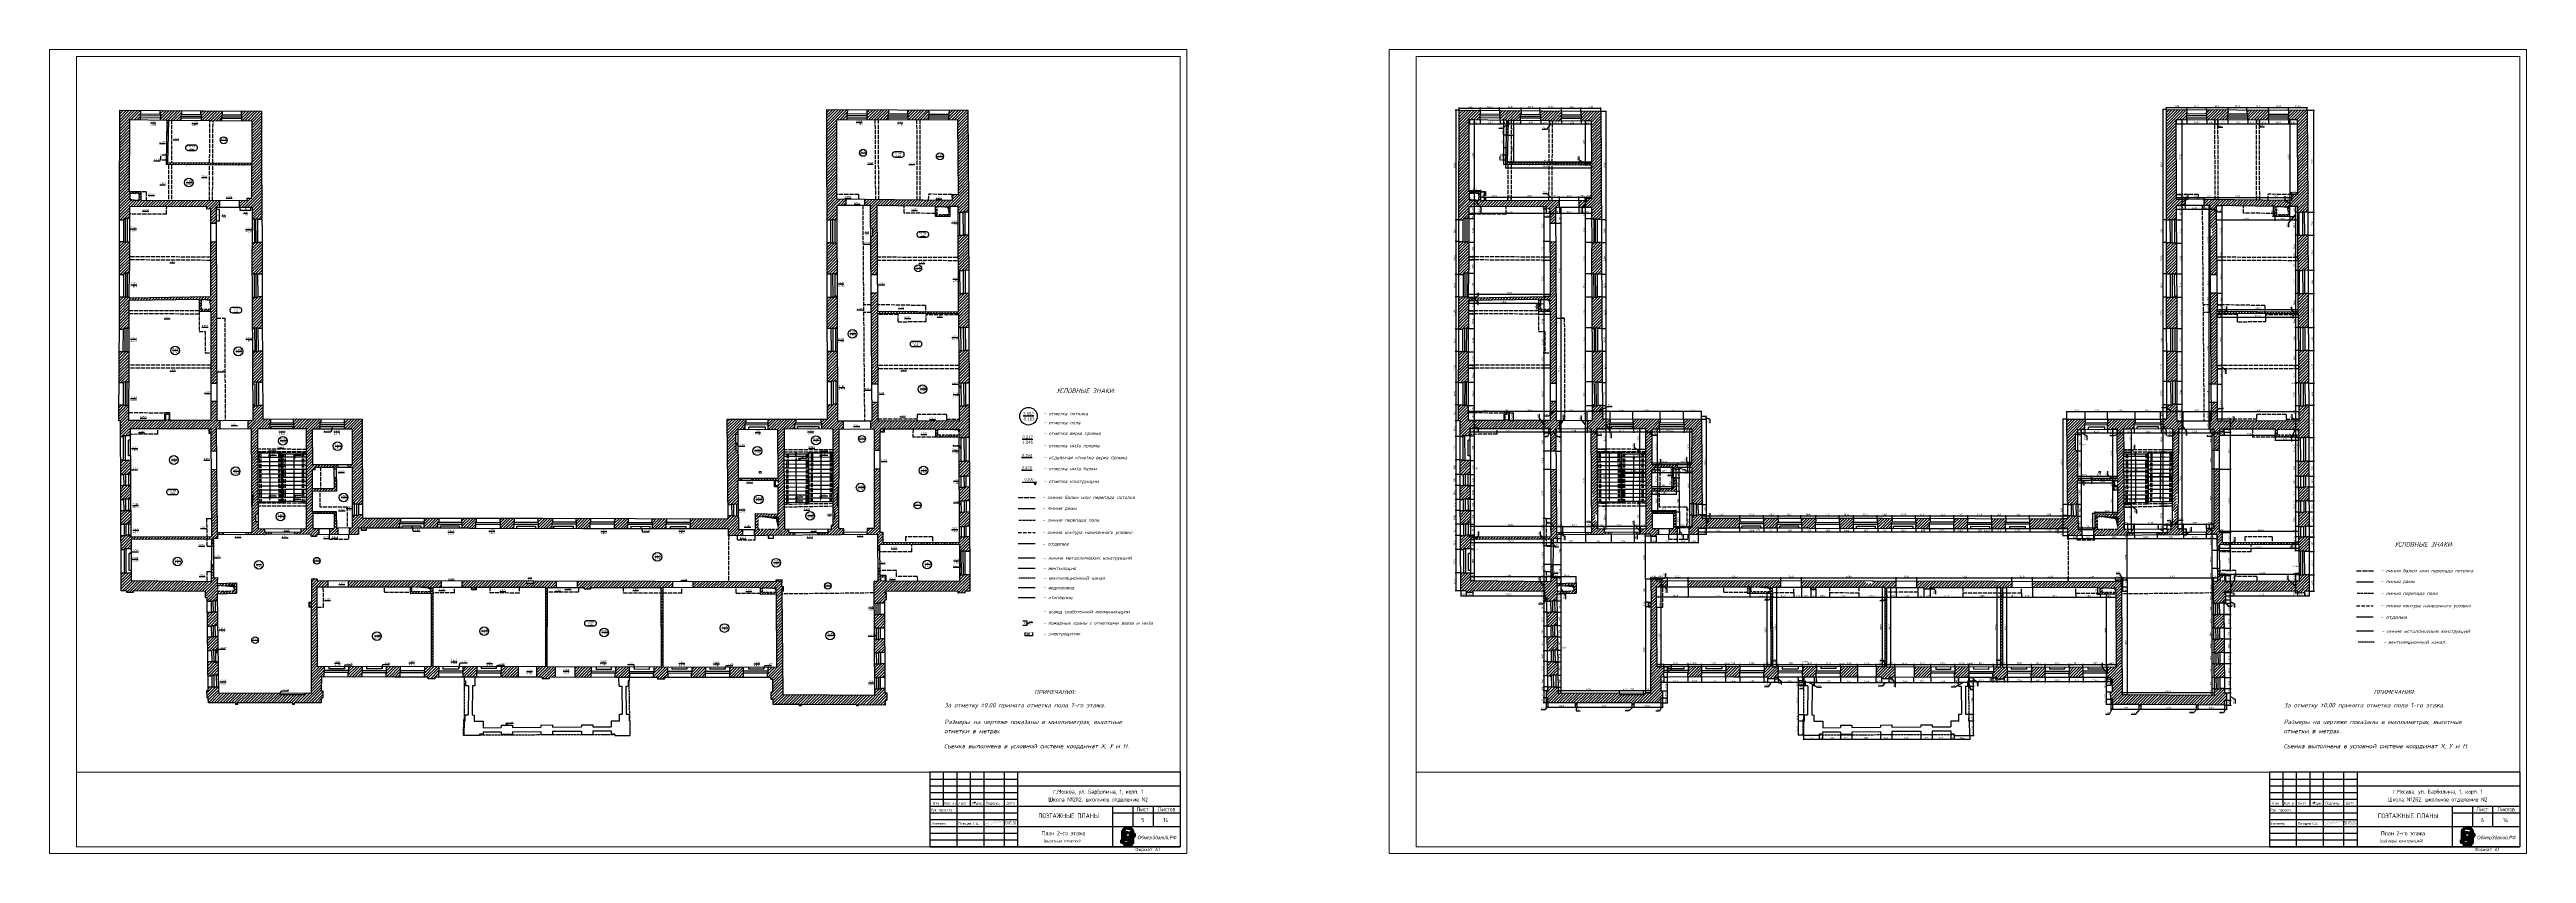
# Paper-space layout 'План 2-го этажа' of a CAD drawing. Header units: millimetres. Extents: x 490 to 183632, y 148 to 59548.
# The model-space entities are those that its viewports show. They can reach past a viewport. Long polylines and large blocks are cut down to what shows.
import ezdxf
from ezdxf.enums import TextEntityAlignment as Align

# ---------------------------------------------------------------- set-up
doc = ezdxf.new("R2010")
doc.units = ezdxf.units.MM
for name, pattern in [('334', [5, 4, -1]), ('ACAD_ISO02W100', [15, 12, -3]), ('ACAD_ISO10W100', [18, 12, -3, 0, -3])]:
    doc.linetypes.add(name, pattern=pattern)
for name, color, linetype in [('Балки', 140, 'ACAD_ISO02W100'), ('Контур', 7, 'Continuous'), ('Отметки', 7, 'Continuous'), ('Отметки @ 1', 7, 'Continuous'), ('Отметки коммуникаций', 7, 'Continuous'), ('Перепад', 251, 'ACAD_ISO02W100'), ('подпись_', 7, 'Continuous'), ('Пожарные коммуникации', 1, 'Continuous'), ('Размеры', 224, 'Continuous'), ('Рама', 121, 'Continuous'), ('Слаботочные коммуникации', 192, 'Continuous'), ('Штриховка', 252, 'Continuous'), ('Электрика', 40, 'Continuous')]:
    doc.layers.add(name, color=color, linetype=linetype)
doc.layers.add('Дренаж', color=160, linetype='Continuous', lineweight=20)
doc.layers.add('Рамка', color=7, linetype='Continuous', lineweight=25)
doc.styles.add('CIFRY', font='ROMANT.shx', dxfattribs={"oblique": 15, "height": 125})
doc.styles.add('ISOCPEUR', font='isocpeur.ttf')
doc.styles.add('NAKLON', font='ROMANS.shx', dxfattribs={"oblique": 15, "height": 125})
doc.styles.add('ROMANC', font='ROMANC.shx', dxfattribs={"height": 125})
doc.styles.add('rus', font='rusw2.shx', dxfattribs={"height": 0.06})
doc.styles.add('style1', font='ariali.ttf')
doc.dimstyles.new('GENPLAN 1000', dxfattribs={"dimscale": 10, "dimtxt": 13, "dimasz": 3, "dimexe": 4, "dimexo": 0, "dimgap": 3, "dimtad": 1, "dimdec": 0, "dimzin": 0, "dimtxsty": 'ISOCPEUR', "dimblk1": 'OBLIQUE', "dimblk2": 'OBLIQUE', "dimsah": 1, "dimcen": -1, "dimaunit": 1, "dimadec": 3, "dimazin": 0, "dimtfac": 0.75, "dimtdec": 0, "dimtix": 1, "dimtmove": 1, "dimatfit": 3, "dimfxl": 0, "dimtvp": 0.6, "dimarcsym": 0})
doc.dimstyles.new('GENPLAN_isoc', dxfattribs={"dimscale": 0.1, "dimtxt": 1.3, "dimasz": 0.3, "dimexe": 0.4, "dimexo": 0, "dimgap": 0.4, "dimtad": 1, "dimdec": 0, "dimlfac": 1000, "dimzin": 0, "dimtxsty": 'ISOCPEUR', "dimblk1": 'OBLIQUE', "dimblk2": 'OBLIQUE', "dimsah": 1, "dimcen": -1, "dimaunit": 1, "dimadec": 3, "dimazin": 0, "dimtfac": 0.75, "dimtdec": 0, "dimtix": 1, "dimtmove": 1, "dimatfit": 3, "dimldrblk": 'NONE', "dimfxl": 0, "dimtvp": 0.6, "dimarcsym": 0})

# ---------------------------------------------------------------- blocks, each defined once
blk = doc.blocks.new('Плющев Сергей')
at = {"layer": 'подпись_', "color": 5, "lineweight": 15, "const_width": 0.05, "flags": 128}
for points in [[(1275.6, 673.9), (1275.6, 674.3), (1275.7, 674.6), (1275.9, 675), (1276, 675.3), (1276, 675.6), (1275.8, 675.7), (1275.7, 675.7), (1275.6, 675.6), (1275.3, 675.5), (1274.9, 675.1), (1274.3, 673.9), (1273.5, 672.3), (1273, 671), (1272.7, 670.3), (1272.6, 669.8), (1272.6, 669.6), (1272.6, 669.5), (1272.8, 669.4), (1273, 669.4), (1273.4, 669.5), (1273.8, 669.7), (1274.6, 670.4), (1275.4, 671.3), (1276.7, 673), (1277.7, 674.3), (1278.7, 675.8), (1279.2, 676.7), (1279.5, 677.4), (1279.7, 677.8), (1279.8, 678), (1279.9, 678.1), (1280.2, 678.1), (1280.5, 677.9), (1280.4, 677.7), (1280, 677), (1279.3, 675.9), (1278.3, 673.5), (1277.7, 672.4), (1277.1, 671.4), (1277, 671.1), (1276.9, 671), (1276.8, 671), (1276.8, 671.2), (1276.6, 671.6), (1276.1, 672.3), (1275.7, 672.7), (1275.3, 672.9), (1275, 673.1), (1274.9, 673.2), (1274.7, 673.1), (1274.6, 673), (1274.2, 672.5), (1273.8, 671.7), (1273.5, 671.3), (1273.5, 671.1), (1273.4, 670.9), (1273.4, 670.8), (1273.5, 670.7), (1273.7, 670.8), (1275, 672.7), (1275.4, 673.4), (1276.3, 674.1), (1277.9, 675.4), (1281.2, 678), (1283.6, 679.8), (1284.5, 680.4), (1286.3, 681.5), (1287.5, 682.2), (1288, 682.5), (1288.3, 682.6), (1288.3, 682.6), (1288.3, 682.6), (1288.3, 682.5), (1288.1, 682.2), (1287.7, 681.9), (1285.1, 680), (1282.8, 678.4), (1281, 676.8), (1279.3, 675), (1278.4, 673.9)], [(1278.3, 673.7), (1280, 675.3), (1281.1, 676.2), (1282, 677), (1283, 677.8), (1283.7, 678.3), (1284.3, 678.7), (1284.7, 679.1)], [(1282.6, 677.4), (1282.2, 676.8), (1282, 676.5), (1281.7, 676.2), (1281.6, 676), (1281.6, 675.8), (1281.7, 675.8), (1282.5, 676.7), (1282.9, 677.2), (1283.8, 677.9), (1284.4, 678.4), (1284.6, 678.6), (1284.6, 678.7), (1284.6, 678.8), (1284.5, 678.9)], [(1284.6, 678.7), (1285.6, 679.4), (1286.1, 679.8), (1286.5, 680.1), (1286.7, 680.3), (1286.9, 680.6), (1286.9, 680.7), (1286.9, 680.7), (1286.8, 680.7), (1286.2, 680.4)], [(1286, 679.7), (1285.9, 679.5), (1285.9, 679.4), (1285.9, 679.3), (1285.9, 679.2), (1286, 679.2), (1286.5, 679.5), (1287.3, 680.1), (1288.1, 680.7), (1288.4, 680.9), (1288.5, 680.9), (1288.5, 680.8), (1287.8, 680.4), (1287.4, 680.1), (1287.4, 680), (1287.5, 679.9), (1287.5, 679.8), (1287.6, 679.8), (1288.3, 680.2), (1289.5, 681.1), (1291.1, 682.1), (1292.7, 683.1), (1294.6, 684.2), (1295.7, 684.9)], [(1298, 686.5), (1297.8, 686.4), (1297.7, 686.3), (1297.6, 686.2), (1297.5, 686.2), (1297.5, 686.1), (1297.4, 686.1), (1297.4, 686.1), (1297.3, 686), (1297.3, 686), (1297.2, 686), (1297.2, 685.9), (1297.1, 685.9), (1297.1, 685.9), (1297.1, 685.9), (1297, 685.8), (1297, 685.8), (1297, 685.8), (1296.9, 685.8), (1296.9, 685.7), (1296.9, 685.7), (1296.8, 685.7), (1296.8, 685.7), (1296.8, 685.7), (1296.7, 685.6), (1296.7, 685.6), (1296.7, 685.6), (1296.7, 685.6), (1296.6, 685.6), (1296.6, 685.5), (1296.6, 685.5), (1296.5, 685.5), (1296.5, 685.5), (1296.5, 685.5), (1296.5, 685.5), (1296.4, 685.4), (1296.4, 685.4), (1296.4, 685.4), (1296.4, 685.4), (1296.3, 685.4), (1296.3, 685.3), (1296.2, 685.3), (1296.2, 685.3), (1296.1, 685.2), (1296.1, 685.2), (1296, 685.2), (1295.9, 685.1), (1295.8, 685), (1295.7, 684.9)]]:
    blk.add_lwpolyline(points, dxfattribs=at)
blk = doc.blocks.new('ОбмерЗданий')
at = {"layer": 'Контур', "ltscale": 0.03}
h = blk.add_hatch(color=88, dxfattribs=at)
h.dxf.hatch_style = 1
h.paths.add_polyline_path([(-13556.97, 17241.26, 0.414214), (-13557.01, 17241.3), (-13557.14, 17241.3), (-13557.28, 17241.3, 0.414214), (-13557.32, 17241.26), (-13557.32, 17240.98, 0.414214), (-13557.28, 17240.94), (-13557.14, 17240.94), (-13557.01, 17240.94, 0.414214), (-13556.97, 17240.98)], flags=17)
h.paths.add_polyline_path([(-13557.01, 17241.12, -1), (-13557.27, 17241.12, -1)], flags=16)
h.paths.add_polyline_path([(-13557.03, 17241.12, -1), (-13557.26, 17241.12, -1)], flags=0)
h.paths.add_polyline_path([(-13556.86, 17240.75, 0.414214), (-13556.89, 17240.78), (-13557.14, 17240.78), (-13557.39, 17240.78, 0.414214), (-13557.42, 17240.75), (-13557.42, 17240.53, 0.414214), (-13557.41, 17240.52), (-13556.87, 17240.52, 0.414214), (-13556.86, 17240.53)], flags=17)
h.paths.add_polyline_path([(-13556.98, 17240.75), (-13556.98, 17240.75, -0.414214), (-13556.96, 17240.76), (-13556.94, 17240.76, -0.414214), (-13556.93, 17240.75), (-13556.93, 17240.75, -0.414214), (-13556.94, 17240.73), (-13556.96, 17240.73, -0.414214)], flags=16)
h.paths.add_polyline_path([(-13557.03, 17240.73), (-13557.05, 17240.73, -0.414214), (-13557.06, 17240.75), (-13557.06, 17240.75, -0.414214), (-13557.05, 17240.76), (-13557.03, 17240.76, -0.414214), (-13557.01, 17240.75), (-13557.01, 17240.75, -0.414214)], flags=16)
h.paths.add_polyline_path([(-13556.99, 17240.68), (-13556.99, 17240.68, -0.414214), (-13557, 17240.67), (-13557.02, 17240.67, -0.414214), (-13557.04, 17240.68), (-13557.04, 17240.68, -0.414214), (-13557.02, 17240.69), (-13557, 17240.69, -0.414214)], flags=16)
h.paths.add_polyline_path([(-13556.96, 17240.69), (-13556.94, 17240.69, -0.414214), (-13556.93, 17240.68), (-13556.93, 17240.68, -0.414214), (-13556.94, 17240.67), (-13556.96, 17240.67, -0.414214), (-13556.98, 17240.68), (-13556.98, 17240.68, -0.414214)], flags=16)
h.paths.add_polyline_path([(-13556.99, 17240.64), (-13556.99, 17240.64, -0.414214), (-13557, 17240.63), (-13557.02, 17240.63, -0.414214), (-13557.04, 17240.64), (-13557.04, 17240.64, -0.414214), (-13557.02, 17240.66), (-13557, 17240.66, -0.414214)], flags=16)
h.paths.add_polyline_path([(-13557.05, 17240.68), (-13557.05, 17240.68, -0.414214), (-13557.06, 17240.67), (-13557.08, 17240.67, -0.414214), (-13557.1, 17240.68), (-13557.1, 17240.68, -0.414214), (-13557.08, 17240.69), (-13557.06, 17240.69, -0.414214)], flags=16)
h.paths.add_polyline_path([(-13556.96, 17240.66), (-13556.94, 17240.66, -0.414214), (-13556.93, 17240.64), (-13556.93, 17240.64, -0.414214), (-13556.94, 17240.63), (-13556.96, 17240.63, -0.414214), (-13556.98, 17240.64), (-13556.98, 17240.64, -0.414214)], flags=16)
h.paths.add_polyline_path([(-13556.9, 17240.69), (-13556.88, 17240.69, -0.414214), (-13556.87, 17240.68), (-13556.87, 17240.68, -0.414214), (-13556.88, 17240.67), (-13556.9, 17240.67, -0.414214), (-13556.92, 17240.68), (-13556.92, 17240.68, -0.414214)], flags=16)
h.paths.add_polyline_path([(-13557.05, 17240.64), (-13557.05, 17240.64, -0.414214), (-13557.06, 17240.63), (-13557.08, 17240.63, -0.414214), (-13557.1, 17240.64), (-13557.1, 17240.64, -0.414214), (-13557.08, 17240.66), (-13557.06, 17240.66, -0.414214)], flags=16)
h.paths.add_polyline_path([(-13557, 17240.62, -0.414214), (-13556.99, 17240.61), (-13556.99, 17240.6, -0.414214), (-13557, 17240.59), (-13557.02, 17240.59, -0.414214), (-13557.04, 17240.6), (-13557.04, 17240.61, -0.414214), (-13557.02, 17240.62)], flags=16)
h.paths.add_polyline_path([(-13556.9, 17240.66), (-13556.88, 17240.66, -0.414214), (-13556.87, 17240.64), (-13556.87, 17240.64, -0.414214), (-13556.88, 17240.63), (-13556.9, 17240.63, -0.414214), (-13556.92, 17240.64), (-13556.92, 17240.64, -0.414214)], flags=16)
h.paths.add_polyline_path([(-13556.96, 17240.62), (-13556.94, 17240.62, -0.414214), (-13556.93, 17240.61), (-13556.93, 17240.6, -0.414214), (-13556.94, 17240.59), (-13556.96, 17240.59, -0.414214), (-13556.98, 17240.6), (-13556.98, 17240.61, -0.414214)], flags=16)
h.paths.add_polyline_path([(-13557.11, 17240.58, -0.414214), (-13557.15, 17240.54), (-13557.37, 17240.54, -0.414214), (-13557.41, 17240.58), (-13557.41, 17240.72, -0.414214), (-13557.37, 17240.76), (-13557.15, 17240.76, -0.414214), (-13557.11, 17240.72)], flags=0)
h.paths.add_polyline_path([(-13557.05, 17240.61), (-13557.05, 17240.6, -0.414214), (-13557.06, 17240.59), (-13557.08, 17240.59, -0.414214), (-13557.1, 17240.6), (-13557.1, 17240.61, -0.414214), (-13557.08, 17240.62), (-13557.06, 17240.62, -0.414214)], flags=16)
h.paths.add_polyline_path([(-13556.9, 17240.62), (-13556.88, 17240.62, -0.414214), (-13556.87, 17240.61), (-13556.87, 17240.6, -0.414214), (-13556.88, 17240.59), (-13556.9, 17240.59, -0.414214), (-13556.92, 17240.6), (-13556.92, 17240.61, -0.414214)], flags=16)
h.paths.add_polyline_path([(-13557.14, 17240.72), (-13557.14, 17240.59, -0.414214), (-13557.16, 17240.57), (-13557.36, 17240.57, -0.414214), (-13557.38, 17240.59), (-13557.38, 17240.72, -0.414214), (-13557.36, 17240.74), (-13557.16, 17240.74, -0.414214)], flags=0)
h.paths.add_polyline_path([(-13557, 17240.58, -0.414214), (-13556.99, 17240.56), (-13556.99, 17240.56, -0.414214), (-13557, 17240.55), (-13557.02, 17240.55, -0.414214), (-13557.04, 17240.56), (-13557.04, 17240.56, -0.414214), (-13557.02, 17240.58)], flags=16)
h.paths.add_polyline_path([(-13556.96, 17240.58), (-13556.94, 17240.58, -0.414214), (-13556.93, 17240.56), (-13556.93, 17240.56, -0.414214), (-13556.94, 17240.55), (-13556.96, 17240.55, -0.414214), (-13556.98, 17240.56), (-13556.98, 17240.56, -0.414214)], flags=16)
h.paths.add_polyline_path([(-13557.05, 17240.56), (-13557.05, 17240.56, -0.414214), (-13557.06, 17240.55), (-13557.08, 17240.55, -0.414214), (-13557.1, 17240.56), (-13557.1, 17240.56, -0.414214), (-13557.08, 17240.58), (-13557.06, 17240.58, -0.414214)], flags=16)
h.paths.add_polyline_path([(-13556.9, 17240.58), (-13556.88, 17240.58, -0.414214), (-13556.87, 17240.56), (-13556.87, 17240.56, -0.414214), (-13556.88, 17240.55), (-13556.9, 17240.55, -0.414214), (-13556.92, 17240.56), (-13556.92, 17240.56, -0.414214)], flags=16)
h.paths.add_polyline_path([(-13557.11, 17240.72, 0.414214), (-13557.15, 17240.76), (-13557.37, 17240.76, 0.414214), (-13557.41, 17240.72), (-13557.41, 17240.58, 0.414214), (-13557.37, 17240.54), (-13557.15, 17240.54, 0.414214), (-13557.11, 17240.58)], flags=16)
h.paths.add_polyline_path([(-13557.14, 17240.59, -0.414214), (-13557.16, 17240.57), (-13557.36, 17240.57, -0.414214), (-13557.38, 17240.59), (-13557.38, 17240.72, -0.414214), (-13557.36, 17240.74), (-13557.16, 17240.74, -0.414214), (-13557.14, 17240.72)], flags=0)
h.paths.add_polyline_path([(-13556.76, 17241.45, 0.202632), (-13556.77, 17241.49), (-13556.93, 17241.64, 0.195198), (-13556.97, 17241.66), (-13557.14, 17241.66), (-13557.31, 17241.66, 0.195198), (-13557.35, 17241.64), (-13557.51, 17241.49, 0.202632), (-13557.53, 17241.45), (-13557.53, 17240.55, 0.414214), (-13557.5, 17240.52), (-13557.48, 17240.52), (-13557.48, 17240.75, -0.414214), (-13557.39, 17240.83), (-13557.37, 17240.83), (-13557.37, 17241.3, 0.231745), (-13557.39, 17241.35), (-13557.42, 17241.37, -0.444568), (-13557.43, 17241.48), (-13557.33, 17241.58, -0.195198), (-13557.26, 17241.61), (-13557.14, 17241.61), (-13557.03, 17241.61, -0.195198), (-13556.95, 17241.58), (-13556.85, 17241.48, -0.444568), (-13556.86, 17241.37), (-13556.89, 17241.35, 0.231745), (-13556.91, 17241.3), (-13556.91, 17240.83), (-13556.89, 17240.83, -0.414214), (-13556.81, 17240.75), (-13556.81, 17240.52), (-13556.78, 17240.52, 0.414214), (-13556.76, 17240.55)])
h = blk.add_hatch(color=253, dxfattribs=at)
h.dxf.hatch_style = 1
h.paths.add_polyline_path([(-13557.11, 17240.72, 0.414214), (-13557.15, 17240.76), (-13557.37, 17240.76, 0.414214), (-13557.41, 17240.72), (-13557.41, 17240.58, 0.414214), (-13557.37, 17240.54), (-13557.15, 17240.54, 0.414214), (-13557.11, 17240.58)])
h.paths.add_polyline_path([(-13557.14, 17240.59, -0.414214), (-13557.16, 17240.57), (-13557.36, 17240.57, -0.414214), (-13557.38, 17240.59), (-13557.38, 17240.72, -0.414214), (-13557.36, 17240.74), (-13557.16, 17240.74, -0.414214), (-13557.14, 17240.72)], flags=16)
h = blk.add_hatch(color=252, dxfattribs=at)
h.dxf.hatch_style = 1
h.paths.add_polyline_path([(-13556.93, 17240.64), (-13556.93, 17240.64, 0.414214), (-13556.94, 17240.66), (-13556.96, 17240.66, 0.414214), (-13556.98, 17240.64), (-13556.98, 17240.64, 0.414214), (-13556.96, 17240.63), (-13556.94, 17240.63, 0.414214)])
h.paths.add_polyline_path([(-13556.93, 17240.68), (-13556.93, 17240.68, 0.414214), (-13556.94, 17240.69), (-13556.96, 17240.69, 0.414214), (-13556.98, 17240.68), (-13556.98, 17240.68, 0.414214), (-13556.96, 17240.67), (-13556.94, 17240.67, 0.414214)])
h.paths.add_polyline_path([(-13557, 17240.67), (-13557.02, 17240.67, -0.414214), (-13557.04, 17240.68), (-13557.04, 17240.68, -0.414214), (-13557.02, 17240.69), (-13557, 17240.69, -0.414214), (-13556.99, 17240.68), (-13556.99, 17240.68, -0.414214)])
h.paths.add_polyline_path([(-13557.05, 17240.68), (-13557.05, 17240.68, 0.414214), (-13557.06, 17240.69), (-13557.08, 17240.69, 0.414214), (-13557.1, 17240.68), (-13557.1, 17240.68, 0.414214), (-13557.08, 17240.67), (-13557.06, 17240.67, 0.414214)])
h.paths.add_polyline_path([(-13557.06, 17240.66), (-13557.08, 17240.66, 0.414214), (-13557.1, 17240.64), (-13557.1, 17240.64, 0.414214), (-13557.08, 17240.63), (-13557.06, 17240.63, 0.414214), (-13557.05, 17240.64), (-13557.05, 17240.64, 0.414214)])
h.paths.add_polyline_path([(-13557.06, 17240.62), (-13557.08, 17240.62, 0.414214), (-13557.1, 17240.61), (-13557.1, 17240.6, 0.414214), (-13557.08, 17240.59), (-13557.06, 17240.59, 0.414214), (-13557.05, 17240.6), (-13557.05, 17240.61, 0.414214)])
h.paths.add_polyline_path([(-13557.05, 17240.56, -0.414214), (-13557.06, 17240.55), (-13557.08, 17240.55, -0.414214), (-13557.1, 17240.56), (-13557.1, 17240.56, -0.414214), (-13557.08, 17240.58), (-13557.06, 17240.58, -0.414214), (-13557.05, 17240.56)])
h.paths.add_polyline_path([(-13556.99, 17240.56, 0.414214), (-13557, 17240.58), (-13557.02, 17240.58, 0.414214), (-13557.04, 17240.56), (-13557.04, 17240.56, 0.414214), (-13557.02, 17240.55), (-13557, 17240.55, 0.414214), (-13556.99, 17240.56)])
h.paths.add_polyline_path([(-13557, 17240.62), (-13557.02, 17240.62, 0.414214), (-13557.04, 17240.61), (-13557.04, 17240.6, 0.414214), (-13557.02, 17240.59), (-13557, 17240.59, 0.414214), (-13556.99, 17240.6), (-13556.99, 17240.61, 0.414214)])
h.paths.add_polyline_path([(-13557, 17240.66), (-13557.02, 17240.66, 0.414214), (-13557.04, 17240.64), (-13557.04, 17240.64, 0.414214), (-13557.02, 17240.63), (-13557, 17240.63, 0.414214), (-13556.99, 17240.64), (-13556.99, 17240.64, 0.414214)])
h.paths.add_polyline_path([(-13556.87, 17240.68), (-13556.87, 17240.68, 0.414214), (-13556.88, 17240.69), (-13556.9, 17240.69, 0.414214), (-13556.92, 17240.68), (-13556.92, 17240.68, 0.414214), (-13556.9, 17240.67), (-13556.88, 17240.67, 0.414214)])
h.paths.add_polyline_path([(-13556.88, 17240.66), (-13556.9, 17240.66, 0.414214), (-13556.92, 17240.64), (-13556.92, 17240.64, 0.414214), (-13556.9, 17240.63), (-13556.88, 17240.63, 0.414214), (-13556.87, 17240.64), (-13556.87, 17240.64, 0.414214)])
h.paths.add_polyline_path([(-13556.88, 17240.62), (-13556.9, 17240.62, 0.414214), (-13556.92, 17240.61), (-13556.92, 17240.6, 0.414214), (-13556.9, 17240.59), (-13556.88, 17240.59, 0.414214), (-13556.87, 17240.6), (-13556.87, 17240.61, 0.414214)])
h.paths.add_polyline_path([(-13556.87, 17240.56), (-13556.87, 17240.56, 0.414214), (-13556.88, 17240.58), (-13556.9, 17240.58, 0.414214), (-13556.92, 17240.56), (-13556.92, 17240.56, 0.414214), (-13556.9, 17240.55), (-13556.88, 17240.55, 0.414214)])
h.paths.add_polyline_path([(-13556.93, 17240.56), (-13556.93, 17240.56, 0.414214), (-13556.94, 17240.58), (-13556.96, 17240.58, 0.414214), (-13556.98, 17240.56), (-13556.98, 17240.56, 0.414214), (-13556.96, 17240.55), (-13556.94, 17240.55, 0.414214)])
h.paths.add_polyline_path([(-13556.94, 17240.62), (-13556.96, 17240.62, 0.414214), (-13556.98, 17240.61), (-13556.98, 17240.6, 0.414214), (-13556.96, 17240.59), (-13556.94, 17240.59, 0.414214), (-13556.93, 17240.6), (-13556.93, 17240.61, 0.414214)])
h.paths.add_polyline_path([(-13556.93, 17240.75, 0.414214), (-13556.94, 17240.76), (-13556.96, 17240.76, 0.414214), (-13556.98, 17240.75), (-13556.98, 17240.75, 0.414214), (-13556.96, 17240.73), (-13556.94, 17240.73, 0.414214), (-13556.93, 17240.75)])
h.paths.add_polyline_path([(-13557.01, 17240.75, 0.414214), (-13557.03, 17240.76), (-13557.05, 17240.76, 0.414214), (-13557.06, 17240.75), (-13557.06, 17240.75, 0.414214), (-13557.05, 17240.73), (-13557.03, 17240.73, 0.414214), (-13557.01, 17240.75)])
at = {"layer": 'Штриховка', "ltscale": 0.03}
h = blk.add_hatch(color=252, dxfattribs=at)
h.dxf.hatch_style = 1
h.paths.add_polyline_path([(-13557.06, 17240.69), (-13557.08, 17240.69, 0.414214), (-13557.1, 17240.68), (-13557.1, 17240.68, 0.414214), (-13557.08, 17240.67), (-13557.06, 17240.67, 0.414214), (-13557.05, 17240.68), (-13557.05, 17240.68, 0.414214)], flags=0)
h.paths.add_polyline_path([(-13557, 17240.69), (-13557.02, 17240.69, 0.414214), (-13557.04, 17240.68), (-13557.04, 17240.68, 0.414214), (-13557.02, 17240.67), (-13557, 17240.67, 0.414214), (-13556.99, 17240.68), (-13556.99, 17240.68, 0.414214)], flags=0)
h.paths.add_polyline_path([(-13556.93, 17240.68), (-13556.93, 17240.68, 0.414214), (-13556.94, 17240.69), (-13556.96, 17240.69, 0.414214), (-13556.98, 17240.68), (-13556.98, 17240.68, 0.414214), (-13556.96, 17240.67), (-13556.94, 17240.67, 0.414214)], flags=0)
h.paths.add_polyline_path([(-13556.87, 17240.68), (-13556.87, 17240.68, 0.414214), (-13556.88, 17240.69), (-13556.9, 17240.69, 0.414214), (-13556.92, 17240.68), (-13556.92, 17240.68, 0.414214), (-13556.9, 17240.67), (-13556.88, 17240.67, 0.414214)], flags=0)
h.paths.add_polyline_path([(-13556.88, 17240.66), (-13556.9, 17240.66, 0.414214), (-13556.92, 17240.64), (-13556.92, 17240.64, 0.414214), (-13556.9, 17240.63), (-13556.88, 17240.63, 0.414214), (-13556.87, 17240.64), (-13556.87, 17240.64, 0.414214)], flags=0)
h.paths.add_polyline_path([(-13556.87, 17240.6), (-13556.87, 17240.61, 0.414214), (-13556.88, 17240.62), (-13556.9, 17240.62, 0.414214), (-13556.92, 17240.61), (-13556.92, 17240.6, 0.414214), (-13556.9, 17240.59), (-13556.88, 17240.59, 0.414214)], flags=0)
h.paths.add_polyline_path([(-13556.94, 17240.62), (-13556.96, 17240.62, 0.414214), (-13556.98, 17240.61), (-13556.98, 17240.6, 0.414214), (-13556.96, 17240.59), (-13556.94, 17240.59, 0.414214), (-13556.93, 17240.6), (-13556.93, 17240.61, 0.414214)], flags=0)
h.paths.add_polyline_path([(-13556.99, 17240.61, 0.414214), (-13557, 17240.62), (-13557.02, 17240.62, 0.414214), (-13557.04, 17240.61), (-13557.04, 17240.6, 0.414214), (-13557.02, 17240.59), (-13557, 17240.59, 0.414214), (-13556.99, 17240.6)], flags=0)
h.paths.add_polyline_path([(-13557.06, 17240.62), (-13557.08, 17240.62, 0.414214), (-13557.1, 17240.61), (-13557.1, 17240.6, 0.414214), (-13557.08, 17240.59), (-13557.06, 17240.59, 0.414214), (-13557.05, 17240.6), (-13557.05, 17240.61, 0.414214)], flags=0)
h.paths.add_polyline_path([(-13557.05, 17240.56), (-13557.05, 17240.56, 0.414214), (-13557.06, 17240.58), (-13557.08, 17240.58, 0.414214), (-13557.1, 17240.56), (-13557.1, 17240.56, 0.414214), (-13557.08, 17240.55), (-13557.06, 17240.55, 0.414214)], flags=0)
h.paths.add_polyline_path([(-13556.99, 17240.56, 0.414214), (-13557, 17240.58), (-13557.02, 17240.58, 0.414214), (-13557.04, 17240.56), (-13557.04, 17240.56, 0.414214), (-13557.02, 17240.55), (-13557, 17240.55, 0.414214), (-13556.99, 17240.56)], flags=0)
h.paths.add_polyline_path([(-13556.94, 17240.58), (-13556.96, 17240.58, 0.414214), (-13556.98, 17240.56), (-13556.98, 17240.56, 0.414214), (-13556.96, 17240.55), (-13556.94, 17240.55, 0.414214), (-13556.93, 17240.56), (-13556.93, 17240.56, 0.414214)], flags=0)
h.paths.add_polyline_path([(-13556.87, 17240.56, 0.414214), (-13556.88, 17240.58), (-13556.9, 17240.58, 0.414214), (-13556.92, 17240.56), (-13556.92, 17240.56, 0.414214), (-13556.9, 17240.55), (-13556.88, 17240.55, 0.414214), (-13556.87, 17240.56)], flags=0)
h.paths.add_polyline_path([(-13556.7, 17240.56), (-13556.7, 17240.99), (-13556.64, 17240.99, 0.414214), (-13556.6, 17241.03), (-13556.6, 17241.2, 0.414214), (-13556.64, 17241.25), (-13556.7, 17241.25), (-13556.7, 17241.44, 0.202632), (-13556.74, 17241.53), (-13556.89, 17241.68, 0.195198), (-13556.98, 17241.71), (-13557.14, 17241.71), (-13557.3, 17241.71, 0.195198), (-13557.39, 17241.68), (-13557.54, 17241.53, 0.202632), (-13557.58, 17241.44), (-13557.58, 17240.75), (-13557.64, 17240.75, 0.414214), (-13557.68, 17240.71), (-13557.68, 17240.58, 0.414214), (-13557.64, 17240.54), (-13557.58, 17240.54, 0.385363), (-13557.5, 17240.47), (-13557.46, 17240.47), (-13557.41, 17240.42, 0.364728), (-13557.45, 17240.36), (-13557.45, 17240.32, 0.414214), (-13557.4, 17240.26), (-13557.14, 17240.26), (-13556.89, 17240.26, 0.414214), (-13556.83, 17240.32), (-13556.83, 17240.36, 0.364728), (-13556.88, 17240.42), (-13556.83, 17240.47), (-13556.78, 17240.47, 0.422441)])
h.paths.add_polyline_path([(-13557.42, 17240.53), (-13557.42, 17240.75, -0.414214), (-13557.39, 17240.78), (-13557.14, 17240.78), (-13556.89, 17240.78, -0.414214), (-13556.86, 17240.75), (-13556.86, 17240.53, -0.414214), (-13556.87, 17240.52), (-13557.14, 17240.52), (-13557.41, 17240.52, -0.414214)], flags=16)
h.paths.add_polyline_path([(-13557.5, 17240.52, -0.414214), (-13557.53, 17240.55), (-13557.53, 17241.45, -0.202632), (-13557.51, 17241.49), (-13557.35, 17241.64, -0.195198), (-13557.31, 17241.66), (-13557.14, 17241.66), (-13556.97, 17241.66, -0.195198), (-13556.93, 17241.64), (-13556.77, 17241.49, -0.202632), (-13556.76, 17241.45), (-13556.76, 17240.55, -0.414214), (-13556.78, 17240.52), (-13556.81, 17240.52), (-13556.81, 17240.75, 0.414214), (-13556.89, 17240.83), (-13556.91, 17240.83), (-13556.97, 17240.83), (-13557.14, 17240.83), (-13557.32, 17240.83), (-13557.37, 17240.83), (-13557.39, 17240.83, 0.414214), (-13557.48, 17240.75), (-13557.48, 17240.52)], flags=16)
h.paths.add_polyline_path([(-13557.39, 17240.47), (-13557.14, 17240.47), (-13556.9, 17240.47), (-13556.95, 17240.42), (-13557.14, 17240.42), (-13557.34, 17240.42)], flags=16)
h.paths.add_polyline_path([(-13557.41, 17240.58), (-13557.41, 17240.72, -0.414214), (-13557.37, 17240.76), (-13557.15, 17240.76, -0.414214), (-13557.11, 17240.72), (-13557.11, 17240.58, -0.414214), (-13557.15, 17240.54), (-13557.37, 17240.54, -0.414214)], flags=0)
h.paths.add_polyline_path([(-13557.38, 17240.59), (-13557.38, 17240.72, -0.414214), (-13557.36, 17240.74), (-13557.16, 17240.74, -0.414214), (-13557.14, 17240.72), (-13557.14, 17240.59, -0.414214), (-13557.16, 17240.57), (-13557.36, 17240.57, -0.414214)], flags=0)
h.paths.add_polyline_path([(-13557.4, 17240.37), (-13557.14, 17240.37), (-13556.89, 17240.37), (-13556.89, 17240.31), (-13557.14, 17240.31), (-13557.4, 17240.31)], flags=16)
h.paths.add_polyline_path([(-13557.58, 17240.59), (-13557.63, 17240.59), (-13557.63, 17240.7), (-13557.58, 17240.7)], flags=16)
h.paths.add_polyline_path([(-13557.1, 17240.56), (-13557.1, 17240.56, -0.414214), (-13557.08, 17240.58), (-13557.06, 17240.58, -0.414214), (-13557.05, 17240.56), (-13557.05, 17240.56, -0.414214), (-13557.06, 17240.55), (-13557.08, 17240.55, -0.414214)], flags=0)
h.paths.add_polyline_path([(-13557.1, 17240.6), (-13557.1, 17240.61, -0.414214), (-13557.08, 17240.62), (-13557.06, 17240.62, -0.414214), (-13557.05, 17240.61), (-13557.05, 17240.6, -0.414214), (-13557.06, 17240.59), (-13557.08, 17240.59, -0.414214)], flags=0)
h.paths.add_polyline_path([(-13557.32, 17241.32, 0.231745), (-13557.35, 17241.38), (-13557.39, 17241.41, -0.449072), (-13557.39, 17241.45), (-13557.3, 17241.54, -0.195198), (-13557.26, 17241.55), (-13557.14, 17241.55), (-13557.02, 17241.55, -0.195198), (-13556.99, 17241.54), (-13556.89, 17241.45, -0.449072), (-13556.9, 17241.41), (-13556.93, 17241.38, 0.231745), (-13556.97, 17241.32), (-13556.97, 17240.9, -0.121915), (-13557.01, 17240.89), (-13557.14, 17240.89), (-13557.27, 17240.89, -0.121915), (-13557.32, 17240.9)], flags=0)
h.paths.add_polyline_path([(-13557.1, 17240.64), (-13557.1, 17240.64, -0.414214), (-13557.08, 17240.66), (-13557.06, 17240.66, -0.414214), (-13557.05, 17240.64), (-13557.05, 17240.64, -0.414214), (-13557.06, 17240.63), (-13557.08, 17240.63, -0.414214)], flags=0)
h.paths.add_polyline_path([(-13557.1, 17240.68), (-13557.1, 17240.68, -0.414214), (-13557.08, 17240.69), (-13557.06, 17240.69, -0.414214), (-13557.05, 17240.68), (-13557.05, 17240.68, -0.414214), (-13557.06, 17240.67), (-13557.08, 17240.67, -0.414214)], flags=0)
h.paths.add_polyline_path([(-13557.04, 17240.56), (-13557.04, 17240.56, -0.414214), (-13557.02, 17240.58), (-13557, 17240.58, -0.414214), (-13556.99, 17240.56), (-13556.99, 17240.56, -0.414214), (-13557, 17240.55), (-13557.02, 17240.55, -0.414214)], flags=0)
h.paths.add_polyline_path([(-13557.04, 17240.6), (-13557.04, 17240.61, -0.414214), (-13557.02, 17240.62), (-13557, 17240.62, -0.414214), (-13556.99, 17240.61), (-13556.99, 17240.6, -0.414214), (-13557, 17240.59), (-13557.02, 17240.59, -0.414214)], flags=0)
h.paths.add_polyline_path([(-13557.04, 17240.64), (-13557.04, 17240.64, -0.414214), (-13557.02, 17240.66), (-13557, 17240.66, -0.414214), (-13556.99, 17240.64), (-13556.99, 17240.64, -0.414214), (-13557, 17240.63), (-13557.02, 17240.63, -0.414214)], flags=0)
h.paths.add_polyline_path([(-13557.04, 17240.68), (-13557.04, 17240.68, -0.414214), (-13557.02, 17240.69), (-13557, 17240.69, -0.414214), (-13556.99, 17240.68), (-13556.99, 17240.68, -0.414214), (-13557, 17240.67), (-13557.02, 17240.67, -0.414214)], flags=0)
h.paths.add_polyline_path([(-13557.06, 17240.75), (-13557.06, 17240.75, -0.414214), (-13557.05, 17240.76), (-13557.03, 17240.76, -0.414214), (-13557.01, 17240.75), (-13557.01, 17240.75, -0.414214), (-13557.03, 17240.73), (-13557.05, 17240.73, -0.414214)], flags=0)
h.paths.add_polyline_path([(-13556.98, 17240.56), (-13556.98, 17240.56, -0.414214), (-13556.96, 17240.58), (-13556.94, 17240.58, -0.414214), (-13556.93, 17240.56), (-13556.93, 17240.56, -0.414214), (-13556.94, 17240.55), (-13556.96, 17240.55, -0.414214)], flags=0)
h.paths.add_polyline_path([(-13557.32, 17240.98), (-13557.32, 17241.26, -0.414214), (-13557.28, 17241.3), (-13557.14, 17241.3), (-13557.01, 17241.3, -0.414214), (-13556.97, 17241.26), (-13556.97, 17240.98, -0.414214), (-13557.01, 17240.94), (-13557.14, 17240.94), (-13557.28, 17240.94, -0.414214)], flags=0)
h.paths.add_polyline_path([(-13556.98, 17240.6), (-13556.98, 17240.61, -0.414214), (-13556.96, 17240.62), (-13556.94, 17240.62, -0.414214), (-13556.93, 17240.61), (-13556.93, 17240.6, -0.414214), (-13556.94, 17240.59), (-13556.96, 17240.59, -0.414214)], flags=0)
h.paths.add_polyline_path([(-13556.98, 17240.64), (-13556.98, 17240.64, -0.414214), (-13556.96, 17240.66), (-13556.94, 17240.66, -0.414214), (-13556.93, 17240.64), (-13556.93, 17240.64, -0.414214), (-13556.94, 17240.63), (-13556.96, 17240.63, -0.414214)], flags=0)
h.paths.add_polyline_path([(-13556.98, 17240.68), (-13556.98, 17240.68, -0.414214), (-13556.96, 17240.69), (-13556.94, 17240.69, -0.414214), (-13556.93, 17240.68), (-13556.93, 17240.68, -0.414214), (-13556.94, 17240.67), (-13556.96, 17240.67, -0.414214)], flags=0)
h.paths.add_polyline_path([(-13556.98, 17240.75), (-13556.98, 17240.75, -0.414214), (-13556.96, 17240.76), (-13556.94, 17240.76, -0.414214), (-13556.93, 17240.75), (-13556.93, 17240.75, -0.414214), (-13556.94, 17240.73), (-13556.96, 17240.73, -0.414214)], flags=0)
h.paths.add_polyline_path([(-13556.92, 17240.56), (-13556.92, 17240.56, -0.414214), (-13556.9, 17240.58), (-13556.88, 17240.58, -0.414214), (-13556.87, 17240.56), (-13556.87, 17240.56, -0.414214), (-13556.88, 17240.55), (-13556.9, 17240.55, -0.414214)], flags=0)
h.paths.add_polyline_path([(-13556.92, 17240.6), (-13556.92, 17240.61, -0.414214), (-13556.9, 17240.62), (-13556.88, 17240.62, -0.414214), (-13556.87, 17240.61), (-13556.87, 17240.6, -0.414214), (-13556.88, 17240.59), (-13556.9, 17240.59, -0.414214)], flags=0)
h.paths.add_polyline_path([(-13556.92, 17240.64), (-13556.92, 17240.64, -0.414214), (-13556.9, 17240.66), (-13556.88, 17240.66, -0.414214), (-13556.87, 17240.64), (-13556.87, 17240.64, -0.414214), (-13556.88, 17240.63), (-13556.9, 17240.63, -0.414214)], flags=0)
h.paths.add_polyline_path([(-13556.92, 17240.68), (-13556.92, 17240.68, -0.414214), (-13556.9, 17240.69), (-13556.88, 17240.69, -0.414214), (-13556.87, 17240.68), (-13556.87, 17240.68, -0.414214), (-13556.88, 17240.67), (-13556.9, 17240.67, -0.414214)], flags=0)
h.paths.add_polyline_path([(-13557.27, 17241.12, -1), (-13557.01, 17241.12, -1)], flags=0)
h.paths.add_polyline_path([(-13557.22, 17241.12, -1), (-13557.06, 17241.12, -1)], flags=0)
h.paths.add_polyline_path([(-13556.7, 17241.04), (-13556.7, 17241.19), (-13556.65, 17241.19), (-13556.65, 17241.04)], flags=16)
h = blk.add_hatch(color=252, dxfattribs=at)
h.dxf.hatch_style = 1
h.paths.add_polyline_path([(-13557.27, 17241.12, 1), (-13557.01, 17241.12, 1)], flags=17)
h.paths.add_polyline_path([(-13557.03, 17241.12, -1), (-13557.26, 17241.12, -1)], flags=16)
h.paths.add_polyline_path([(-13556.91, 17241.3, -0.231745), (-13556.89, 17241.35), (-13556.86, 17241.37, 0.444568), (-13556.85, 17241.48), (-13556.95, 17241.58, 0.195198), (-13557.03, 17241.61), (-13557.14, 17241.61), (-13557.26, 17241.61, 0.195198), (-13557.33, 17241.58), (-13557.43, 17241.48, 0.444568), (-13557.42, 17241.37), (-13557.39, 17241.35, -0.231745), (-13557.37, 17241.3), (-13557.37, 17240.83), (-13557.32, 17240.83), (-13557.32, 17241.32, 0.231745), (-13557.35, 17241.38), (-13557.39, 17241.41, -0.449072), (-13557.39, 17241.45), (-13557.3, 17241.54, -0.195198), (-13557.26, 17241.55), (-13557.14, 17241.55), (-13557.02, 17241.55, -0.195198), (-13556.99, 17241.54), (-13556.89, 17241.45, -0.449072), (-13556.9, 17241.41), (-13556.93, 17241.38, 0.231745), (-13556.97, 17241.32), (-13556.97, 17240.83), (-13556.91, 17240.83)])
h = blk.add_hatch(color=252, dxfattribs=at)
h.dxf.hatch_style = 1
h.paths.add_polyline_path([(-13556.96, 17241.34, 0.129067), (-13557.01, 17241.35), (-13557.14, 17241.35), (-13557.27, 17241.35, 0.129067), (-13557.32, 17241.34, -0.06061), (-13557.32, 17241.32), (-13557.32, 17241.26, -0.414214), (-13557.28, 17241.3), (-13557.14, 17241.3), (-13557.01, 17241.3, -0.414214), (-13556.97, 17241.26), (-13556.97, 17241.32, -0.06061)])
h.paths.add_polyline_path([(-13556.97, 17240.98, -0.414214), (-13557.01, 17240.94), (-13557.14, 17240.94), (-13557.28, 17240.94, -0.414214), (-13557.32, 17240.98), (-13557.32, 17240.9, 0.121915), (-13557.27, 17240.89), (-13557.14, 17240.89), (-13557.01, 17240.89, 0.121915), (-13556.97, 17240.9)])
at = {"layer": 'Контур', "ltscale": 0.03}
for p, q in [((-13557.58, 17240.75), (-13557.58, 17241.44)), ((-13557.54, 17241.53), (-13557.39, 17241.68)), ((-13557.53, 17240.55), (-13557.53, 17241.45)), ((-13557.53, 17240.99), (-13557.53, 17241.25)), ((-13557.51, 17241.49), (-13557.35, 17241.64)), ((-13557.43, 17241.48), (-13557.33, 17241.58)), ((-13557.42, 17241.37), (-13557.39, 17241.35)), ((-13557.39, 17241.45), (-13557.3, 17241.54)), ((-13557.39, 17241.41), (-13557.35, 17241.38)), ((-13557.37, 17241.3), (-13557.37, 17240.83)), ((-13557.37, 17241.25), (-13557.37, 17240.98)), ((-13557.32, 17241.32), (-13557.32, 17240.83)), ((-13557.32, 17241.26), (-13557.32, 17240.98)), ((-13557.14, 17241.66), (-13557.31, 17241.66)), ((-13557.14, 17241.71), (-13557.3, 17241.71)), ((-13557.14, 17241.3), (-13557.28, 17241.3)), ((-13557.14, 17241.35), (-13557.27, 17241.35)), ((-13557.14, 17241.61), (-13557.26, 17241.61)), ((-13557.14, 17241.55), (-13557.26, 17241.55)), ((-13557.14, 17241.71), (-13556.98, 17241.71)), ((-13557.14, 17241.66), (-13556.97, 17241.66)), ((-13557.14, 17241.61), (-13557.03, 17241.61)), ((-13557.14, 17241.55), (-13557.02, 17241.55)), ((-13557.14, 17241.35), (-13557.01, 17241.35)), ((-13557.14, 17241.3), (-13557.01, 17241.3)), ((-13556.89, 17241.45), (-13556.99, 17241.54)), ((-13556.97, 17241.32), (-13556.97, 17240.83)), ((-13556.97, 17241.26), (-13556.97, 17240.98)), ((-13556.85, 17241.48), (-13556.95, 17241.58)), ((-13556.77, 17241.49), (-13556.93, 17241.64)), ((-13556.9, 17241.41), (-13556.93, 17241.38)), ((-13556.91, 17241.3), (-13556.91, 17240.83)), ((-13556.91, 17241.25), (-13556.91, 17240.98)), ((-13556.74, 17241.53), (-13556.89, 17241.68)), ((-13556.86, 17241.37), (-13556.89, 17241.35)), ((-13556.76, 17240.55), (-13556.76, 17241.45)), ((-13556.76, 17240.99), (-13556.76, 17241.25)), ((-13556.7, 17241.25), (-13556.7, 17241.44)), ((-13556.7, 17241.25), (-13556.64, 17241.25)), ((-13556.7, 17241.04), (-13556.7, 17241.19)), ((-13556.7, 17241.04), (-13556.7, 17241.19)), ((-13556.7, 17241.19), (-13556.65, 17241.19)), ((-13556.65, 17241.04), (-13556.7, 17241.04)), ((-13556.65, 17241.19), (-13556.65, 17241.04)), ((-13556.6, 17241.2), (-13556.6, 17241.03)), ((-13557.68, 17240.71), (-13557.68, 17240.58)), ((-13557.58, 17240.75), (-13557.64, 17240.75)), ((-13557.64, 17240.54), (-13557.58, 17240.54)), ((-13557.58, 17240.7), (-13557.63, 17240.7)), ((-13557.63, 17240.7), (-13557.63, 17240.59)), ((-13557.63, 17240.59), (-13557.58, 17240.59)), ((-13557.58, 17240.59), (-13557.58, 17240.7)), ((-13557.58, 17240.59), (-13557.58, 17240.7)), ((-13557.48, 17240.52), (-13557.5, 17240.52)), ((-13557.46, 17240.47), (-13557.5, 17240.47)), ((-13557.48, 17240.52), (-13557.48, 17240.75)), ((-13557.46, 17240.47), (-13557.41, 17240.42)), ((-13557.45, 17240.36), (-13557.45, 17240.32)), ((-13557.42, 17240.53), (-13557.42, 17240.75)), ((-13557.41, 17240.58), (-13557.41, 17240.72)), ((-13556.87, 17240.52), (-13557.41, 17240.52)), ((-13556.89, 17240.37), (-13557.4, 17240.37)), ((-13557.4, 17240.37), (-13557.4, 17240.31)), ((-13557.4, 17240.31), (-13556.89, 17240.31)), ((-13557.4, 17240.26), (-13557.14, 17240.26)), ((-13557.39, 17240.83), (-13556.89, 17240.83)), ((-13557.14, 17240.78), (-13557.39, 17240.78)), ((-13557.39, 17240.47), (-13556.9, 17240.47)), ((-13557.39, 17240.47), (-13557.34, 17240.42)), ((-13557.38, 17240.59), (-13557.38, 17240.72)), ((-13557.37, 17240.76), (-13557.15, 17240.76)), ((-13557.15, 17240.54), (-13557.37, 17240.54)), ((-13557.36, 17240.74), (-13557.16, 17240.74)), ((-13557.16, 17240.57), (-13557.36, 17240.57)), ((-13557.34, 17240.42), (-13556.95, 17240.42)), ((-13557.28, 17240.94), (-13557.14, 17240.94)), ((-13557.27, 17240.89), (-13557.14, 17240.89)), ((-13557.01, 17240.94), (-13557.14, 17240.94)), ((-13557.01, 17240.89), (-13557.14, 17240.89)), ((-13557.14, 17240.78), (-13556.89, 17240.78)), ((-13557.14, 17240.72), (-13557.14, 17240.59)), ((-13556.89, 17240.26), (-13557.14, 17240.26)), ((-13557.11, 17240.72), (-13557.11, 17240.58)), ((-13557.1, 17240.68), (-13557.1, 17240.68)), ((-13557.1, 17240.64), (-13557.1, 17240.64)), ((-13557.1, 17240.6), (-13557.1, 17240.61)), ((-13557.1, 17240.56), (-13557.1, 17240.56)), ((-13557.08, 17240.69), (-13557.06, 17240.69)), ((-13557.06, 17240.67), (-13557.08, 17240.67)), ((-13557.08, 17240.66), (-13557.06, 17240.66)), ((-13557.06, 17240.63), (-13557.08, 17240.63)), ((-13557.08, 17240.62), (-13557.06, 17240.62)), ((-13557.06, 17240.59), (-13557.08, 17240.59)), ((-13557.08, 17240.58), (-13557.06, 17240.58)), ((-13557.06, 17240.55), (-13557.08, 17240.55)), ((-13557.06, 17240.75), (-13557.06, 17240.75)), ((-13557.05, 17240.76), (-13557.03, 17240.76)), ((-13557.03, 17240.73), (-13557.05, 17240.73)), ((-13557.05, 17240.68), (-13557.05, 17240.68)), ((-13557.05, 17240.64), (-13557.05, 17240.64)), ((-13557.05, 17240.61), (-13557.05, 17240.6)), ((-13557.05, 17240.56), (-13557.05, 17240.56)), ((-13557.04, 17240.68), (-13557.04, 17240.68)), ((-13557.04, 17240.64), (-13557.04, 17240.64)), ((-13557.04, 17240.6), (-13557.04, 17240.61)), ((-13557.04, 17240.56), (-13557.04, 17240.56)), ((-13557.02, 17240.69), (-13557, 17240.69)), ((-13557, 17240.67), (-13557.02, 17240.67)), ((-13557.02, 17240.66), (-13557, 17240.66)), ((-13557, 17240.63), (-13557.02, 17240.63)), ((-13557.02, 17240.62), (-13557, 17240.62)), ((-13557, 17240.59), (-13557.02, 17240.59)), ((-13557.02, 17240.58), (-13557, 17240.58)), ((-13557, 17240.55), (-13557.02, 17240.55)), ((-13557.01, 17240.75), (-13557.01, 17240.75)), ((-13556.99, 17240.68), (-13556.99, 17240.68)), ((-13556.99, 17240.64), (-13556.99, 17240.64)), ((-13556.99, 17240.61), (-13556.99, 17240.6)), ((-13556.99, 17240.56), (-13556.99, 17240.56)), ((-13556.98, 17240.75), (-13556.98, 17240.75)), ((-13556.98, 17240.68), (-13556.98, 17240.68)), ((-13556.98, 17240.64), (-13556.98, 17240.64)), ((-13556.98, 17240.6), (-13556.98, 17240.61)), ((-13556.98, 17240.56), (-13556.98, 17240.56)), ((-13556.96, 17240.76), (-13556.94, 17240.76)), ((-13556.94, 17240.73), (-13556.96, 17240.73)), ((-13556.96, 17240.69), (-13556.94, 17240.69)), ((-13556.94, 17240.67), (-13556.96, 17240.67)), ((-13556.96, 17240.66), (-13556.94, 17240.66)), ((-13556.94, 17240.63), (-13556.96, 17240.63)), ((-13556.96, 17240.62), (-13556.94, 17240.62)), ((-13556.94, 17240.59), (-13556.96, 17240.59)), ((-13556.96, 17240.58), (-13556.94, 17240.58)), ((-13556.94, 17240.55), (-13556.96, 17240.55)), ((-13556.9, 17240.47), (-13556.95, 17240.42)), ((-13556.93, 17240.75), (-13556.93, 17240.75)), ((-13556.93, 17240.68), (-13556.93, 17240.68)), ((-13556.93, 17240.64), (-13556.93, 17240.64)), ((-13556.93, 17240.61), (-13556.93, 17240.6)), ((-13556.93, 17240.56), (-13556.93, 17240.56)), ((-13556.92, 17240.68), (-13556.92, 17240.68)), ((-13556.92, 17240.64), (-13556.92, 17240.64)), ((-13556.92, 17240.6), (-13556.92, 17240.61)), ((-13556.92, 17240.56), (-13556.92, 17240.56)), ((-13556.9, 17240.69), (-13556.88, 17240.69)), ((-13556.88, 17240.67), (-13556.9, 17240.67)), ((-13556.9, 17240.66), (-13556.88, 17240.66)), ((-13556.88, 17240.63), (-13556.9, 17240.63)), ((-13556.9, 17240.62), (-13556.88, 17240.62)), ((-13556.88, 17240.59), (-13556.9, 17240.59)), ((-13556.9, 17240.58), (-13556.88, 17240.58)), ((-13556.88, 17240.55), (-13556.9, 17240.55)), ((-13556.89, 17240.37), (-13556.89, 17240.31)), ((-13556.83, 17240.47), (-13556.88, 17240.42)), ((-13556.87, 17240.68), (-13556.87, 17240.68)), ((-13556.87, 17240.64), (-13556.87, 17240.64)), ((-13556.87, 17240.61), (-13556.87, 17240.6)), ((-13556.87, 17240.56), (-13556.87, 17240.56)), ((-13556.86, 17240.53), (-13556.86, 17240.75)), ((-13556.83, 17240.47), (-13556.78, 17240.47)), ((-13556.83, 17240.36), (-13556.83, 17240.32)), ((-13556.81, 17240.52), (-13556.81, 17240.75)), ((-13556.81, 17240.52), (-13556.78, 17240.52)), ((-13556.7, 17240.56), (-13556.7, 17240.99)), ((-13556.64, 17240.99), (-13556.7, 17240.99))]:
    blk.add_line(p, q, dxfattribs=at)
for radius in [0.131, 0.117]:
    blk.add_circle((-13557.14, 17241.12), radius, dxfattribs=at)
for centre, radius, start, end in [((-13557.46, 17241.44), 0.125, 134.1806, 180), ((-13557.47, 17241.45), 0.0554, 134.1806, 180), ((-13557.38, 17241.43), 0.0759, 138.4682, 234.3419), ((-13557.38, 17241.43), 0.0237, 141.9624, 238.6964), ((-13557.3, 17241.59), 0.125, 90, 134.1806), ((-13557.43, 17241.3), 0.0554, 0, 52.1907), ((-13557.31, 17241.6), 0.0554, 90, 134.1806), ((-13557.4, 17241.32), 0.0831, 0, 52.1907), ((-13557.26, 17241.5), 0.111, 90, 134.1806), ((-13557.27, 17241.25), 0.0981, 90, 119.4173), ((-13557.28, 17241.26), 0.0416, 90, 180), ((-13557.26, 17241.5), 0.0554, 90, 134.1806), ((-13557.03, 17241.5), 0.111, 45.8194, 90), ((-13557.02, 17241.5), 0.0554, 45.8194, 90), ((-13557.01, 17241.25), 0.0981, 60.5827, 90), ((-13557.01, 17241.26), 0.0416, 0, 90), ((-13556.98, 17241.59), 0.125, 45.8194, 90), ((-13556.97, 17241.6), 0.0554, 45.8194, 90), ((-13556.88, 17241.32), 0.0831, 127.8093, 180), ((-13556.86, 17241.3), 0.0554, 127.8093, 180), ((-13556.91, 17241.43), 0.0237, 301.3036, 38.0376), ((-13556.91, 17241.43), 0.0759, 305.6581, 41.5318), ((-13556.81, 17241.45), 0.0554, 0, 45.8194), ((-13556.83, 17241.44), 0.125, 0, 45.8194), ((-13556.64, 17241.2), 0.0416, 0, 90), ((-13556.64, 17241.03), 0.0416, 270, 0), ((-13557.64, 17240.71), 0.0416, 90, 180), ((-13557.64, 17240.58), 0.0416, 180, 270), ((-13557.5, 17240.55), 0.0781, 185.7008, 270), ((-13557.5, 17240.55), 0.0277, 180, 270), ((-13557.39, 17240.75), 0.0831, 90, 180), ((-13557.4, 17240.36), 0.0554, 99.8467, 180), ((-13557.4, 17240.32), 0.0554, 180, 270), ((-13557.39, 17240.75), 0.0308, 90, 180), ((-13557.41, 17240.53), 0.0111, 180, 270), ((-13557.37, 17240.72), 0.0416, 90, 180), ((-13557.37, 17240.58), 0.0416, 180, 270), ((-13557.36, 17240.72), 0.0194, 90, 180), ((-13557.36, 17240.59), 0.0194, 180, 270), ((-13557.28, 17240.98), 0.0416, 180, 270), ((-13557.27, 17240.98), 0.0981, 242.1963, 270), ((-13557.16, 17240.72), 0.0194, 0, 90), ((-13557.16, 17240.59), 0.0194, 270, 0), ((-13557.15, 17240.72), 0.0416, 0, 90), ((-13557.15, 17240.58), 0.0416, 270, 0), ((-13557.08, 17240.68), 0.0111, 90, 180), ((-13557.08, 17240.68), 0.0111, 180, 270), ((-13557.08, 17240.64), 0.0111, 90, 180), ((-13557.08, 17240.64), 0.0111, 180, 270), ((-13557.08, 17240.61), 0.0111, 90, 180), ((-13557.08, 17240.6), 0.0111, 180, 270), ((-13557.08, 17240.56), 0.0111, 90, 180), ((-13557.08, 17240.56), 0.0111, 180, 270), ((-13557.05, 17240.75), 0.0111, 90, 180), ((-13557.05, 17240.75), 0.0111, 180, 270), ((-13557.06, 17240.68), 0.0111, 0, 90), ((-13557.06, 17240.68), 0.0111, 270, 0), ((-13557.06, 17240.64), 0.0111, 0, 90), ((-13557.06, 17240.64), 0.0111, 270, 0), ((-13557.06, 17240.61), 0.0111, 0, 90), ((-13557.06, 17240.6), 0.0111, 270, 0), ((-13557.06, 17240.56), 0.0111, 0, 90), ((-13557.06, 17240.56), 0.0111, 270, 0), ((-13557.02, 17240.68), 0.0111, 90, 180), ((-13557.02, 17240.68), 0.0111, 180, 270), ((-13557.02, 17240.64), 0.0111, 90, 180), ((-13557.02, 17240.64), 0.0111, 180, 270), ((-13557.02, 17240.61), 0.0111, 90, 180), ((-13557.02, 17240.6), 0.0111, 180, 270), ((-13557.02, 17240.56), 0.0111, 90, 180), ((-13557.02, 17240.56), 0.0111, 180, 270), ((-13557.03, 17240.75), 0.0111, 0, 90), ((-13557.03, 17240.75), 0.0111, 270, 0), ((-13557.01, 17240.98), 0.0416, 270, 0), ((-13557.01, 17240.98), 0.0981, 270, 297.8037), ((-13557, 17240.68), 0.0111, 0, 90), ((-13557, 17240.68), 0.0111, 270, 0), ((-13557, 17240.64), 0.0111, 0, 90), ((-13557, 17240.64), 0.0111, 270, 0), ((-13557, 17240.61), 0.0111, 0, 90), ((-13557, 17240.6), 0.0111, 270, 0), ((-13557, 17240.56), 0.0111, 0, 90), ((-13557, 17240.56), 0.0111, 270, 0), ((-13556.96, 17240.75), 0.0111, 90, 180), ((-13556.96, 17240.75), 0.0111, 180, 270), ((-13556.96, 17240.68), 0.0111, 90, 180), ((-13556.96, 17240.68), 0.0111, 180, 270), ((-13556.96, 17240.64), 0.0111, 90, 180), ((-13556.96, 17240.64), 0.0111, 180, 270), ((-13556.96, 17240.61), 0.0111, 90, 180), ((-13556.96, 17240.6), 0.0111, 180, 270), ((-13556.96, 17240.56), 0.0111, 90, 180), ((-13556.96, 17240.56), 0.0111, 180, 270), ((-13556.94, 17240.75), 0.0111, 0, 90), ((-13556.94, 17240.75), 0.0111, 270, 0), ((-13556.94, 17240.68), 0.0111, 0, 90), ((-13556.94, 17240.68), 0.0111, 270, 0), ((-13556.94, 17240.64), 0.0111, 0, 90), ((-13556.94, 17240.64), 0.0111, 270, 0), ((-13556.94, 17240.61), 0.0111, 0, 90), ((-13556.94, 17240.6), 0.0111, 270, 0), ((-13556.94, 17240.56), 0.0111, 0, 90), ((-13556.94, 17240.56), 0.0111, 270, 0), ((-13556.9, 17240.68), 0.0111, 90, 180), ((-13556.9, 17240.68), 0.0111, 180, 270), ((-13556.9, 17240.64), 0.0111, 90, 180), ((-13556.9, 17240.64), 0.0111, 180, 270), ((-13556.9, 17240.61), 0.0111, 90, 180), ((-13556.9, 17240.6), 0.0111, 180, 270), ((-13556.9, 17240.56), 0.0111, 90, 180), ((-13556.9, 17240.56), 0.0111, 180, 270), ((-13556.89, 17240.75), 0.0831, 0, 90), ((-13556.89, 17240.75), 0.0308, 0, 90), ((-13556.89, 17240.32), 0.0554, 270, 0), ((-13556.88, 17240.68), 0.0111, 0, 90), ((-13556.88, 17240.68), 0.0111, 270, 0), ((-13556.88, 17240.64), 0.0111, 0, 90), ((-13556.88, 17240.64), 0.0111, 270, 0), ((-13556.88, 17240.61), 0.0111, 0, 90), ((-13556.88, 17240.6), 0.0111, 270, 0), ((-13556.88, 17240.56), 0.0111, 0, 90), ((-13556.88, 17240.56), 0.0111, 270, 0), ((-13556.89, 17240.36), 0.0554, 360, 80.1533), ((-13556.87, 17240.53), 0.0111, 270, 0), ((-13556.78, 17240.55), 0.0815, 270.9789, 2.5837), ((-13556.78, 17240.55), 0.0277, 270, 0)]:
    blk.add_arc(centre, radius, start, end, dxfattribs=at)
blk = doc.blocks.new('817')
at = {"color": 0}
for p, q in [((0, 1.8), (-0.5, -0.2)), ((0.5, 0.2), (-0.5, -0.2)), ((0.5, 0.2), (-0.2, -2.2))]:
    blk.add_line(p, q, dxfattribs=at)
blk.add_solid([(-0.2, -1.2), (0.3, -1.4), (-0.2, -2.2)], dxfattribs=at)
blk = doc.blocks.new('_Oblique')
at = {"color": 0, "linetype": 'ByBlock', "lineweight": -2}
blk.add_line((-0.5, -0.5), (0.5, 0.5), dxfattribs=at)
blk = doc.blocks.new('*D4')
at = {"layer": 'Defpoints', "color": 0, "ltscale": 0.03}
for p in [(906707, 1670930), (906446, 1662830), (906686, 1662830)]:
    blk.add_point(p, dxfattribs=at)
at = {"layer": 'Размеры', "color": 0, "lineweight": -2, "ltscale": 0.03}
for p, q in [((906707, 1670930), (906406, 1670930)), ((906446, 1670930), (906446, 1662830)), ((906686, 1662830), (906406, 1662830))]:
    blk.add_line(p, q, dxfattribs=at)
at = {"layer": 'Размеры', "color": 0, "lineweight": -2, "ltscale": 0.03, "xscale": 30, "yscale": 30, "zscale": 30}
for p, rotation in [((906446, 1670930), 90), ((906446, 1662830), 270)]:
    blk.add_blockref('_Oblique', p, dxfattribs=dict(at, rotation=rotation))
at = {"layer": 'Размеры', "color": 0, "ltscale": 0.03, "insert": (906351, 1666880), "char_height": 130, "attachment_point": 5, "rotation": 90, "style": 'ISOCPEUR'}
blk.add_mtext('8100', dxfattribs=at)
blk = doc.blocks.new('*D5')
at = {"layer": 'Defpoints', "color": 0, "ltscale": 0.03}
for p in [(906446, 1661215), (906684, 1661215), (906686, 1662830)]:
    blk.add_point(p, dxfattribs=at)
at = {"layer": 'Размеры', "color": 0, "lineweight": -2, "ltscale": 0.03}
for p, q in [((906686, 1662830), (906406, 1662830)), ((906684, 1661215), (906406, 1661215)), ((906446, 1662830), (906446, 1661215))]:
    blk.add_line(p, q, dxfattribs=at)
at = {"layer": 'Размеры', "color": 0, "lineweight": -2, "ltscale": 0.03, "xscale": 30, "yscale": 30, "zscale": 30}
for p, rotation in [((906446, 1662830), 90), ((906446, 1661215), 270)]:
    blk.add_blockref('_Oblique', p, dxfattribs=dict(at, rotation=rotation))
at = {"layer": 'Размеры', "color": 0, "ltscale": 0.03, "insert": (906351, 1662023), "char_height": 130, "attachment_point": 5, "rotation": 90, "style": 'ISOCPEUR'}
blk.add_mtext('1615', dxfattribs=at)
blk = doc.blocks.new('*D6')
at = {"layer": 'Defpoints', "color": 0, "ltscale": 0.03}
for p in [(906684, 1661215), (906446, 1658788), (906682, 1658788)]:
    blk.add_point(p, dxfattribs=at)
at = {"layer": 'Размеры', "color": 0, "lineweight": -2, "ltscale": 0.03}
for p, q in [((906684, 1661215), (906406, 1661215)), ((906446, 1661215), (906446, 1658788)), ((906682, 1658788), (906406, 1658788))]:
    blk.add_line(p, q, dxfattribs=at)
at = {"layer": 'Размеры', "color": 0, "lineweight": -2, "ltscale": 0.03, "xscale": 30, "yscale": 30, "zscale": 30}
for p, rotation in [((906446, 1661215), 90), ((906446, 1658788), 270)]:
    blk.add_blockref('_Oblique', p, dxfattribs=dict(at, rotation=rotation))
at = {"layer": 'Размеры', "color": 0, "ltscale": 0.03, "insert": (906351, 1660001), "char_height": 130, "attachment_point": 5, "rotation": 90, "style": 'ISOCPEUR'}
blk.add_mtext('2428', dxfattribs=at)
blk = doc.blocks.new('*D7')
at = {"layer": 'Defpoints', "color": 0, "ltscale": 0.03}
for p in [(906682, 1658788), (906446, 1657147), (906680, 1657147)]:
    blk.add_point(p, dxfattribs=at)
at = {"layer": 'Размеры', "color": 0, "lineweight": -2, "ltscale": 0.03}
for p, q in [((906682, 1658788), (906406, 1658788)), ((906446, 1658788), (906446, 1657147)), ((906680, 1657147), (906406, 1657147))]:
    blk.add_line(p, q, dxfattribs=at)
at = {"layer": 'Размеры', "color": 0, "lineweight": -2, "ltscale": 0.03, "xscale": 30, "yscale": 30, "zscale": 30}
for p, rotation in [((906446, 1658788), 90), ((906446, 1657147), 270)]:
    blk.add_blockref('_Oblique', p, dxfattribs=dict(at, rotation=rotation))
at = {"layer": 'Размеры', "color": 0, "ltscale": 0.03, "insert": (906351, 1657967), "char_height": 130, "attachment_point": 5, "rotation": 90, "style": 'ISOCPEUR'}
blk.add_mtext('1641', dxfattribs=at)
blk = doc.blocks.new('*D8')
at = {"layer": 'Defpoints', "color": 0, "ltscale": 0.03}
for p in [(906680, 1657147), (906446, 1654748), (906675, 1654748)]:
    blk.add_point(p, dxfattribs=at)
at = {"layer": 'Размеры', "color": 0, "lineweight": -2, "ltscale": 0.03}
for p, q in [((906680, 1657147), (906406, 1657147)), ((906446, 1657147), (906446, 1654748)), ((906675, 1654748), (906406, 1654748))]:
    blk.add_line(p, q, dxfattribs=at)
at = {"layer": 'Размеры', "color": 0, "lineweight": -2, "ltscale": 0.03, "xscale": 30, "yscale": 30, "zscale": 30}
for p, rotation in [((906446, 1657147), 90), ((906446, 1654748), 270)]:
    blk.add_blockref('_Oblique', p, dxfattribs=dict(at, rotation=rotation))
at = {"layer": 'Размеры', "color": 0, "ltscale": 0.03, "insert": (906351, 1655947), "char_height": 130, "attachment_point": 5, "rotation": 90, "style": 'ISOCPEUR'}
blk.add_mtext('2399', dxfattribs=at)
blk = doc.blocks.new('*D9')
at = {"layer": 'Defpoints', "color": 0, "ltscale": 0.03}
for p in [(906675, 1654748), (906446, 1653097), (906669, 1653097)]:
    blk.add_point(p, dxfattribs=at)
at = {"layer": 'Размеры', "color": 0, "lineweight": -2, "ltscale": 0.03}
for p, q in [((906675, 1654748), (906406, 1654748)), ((906446, 1654748), (906446, 1653097)), ((906669, 1653097), (906406, 1653097))]:
    blk.add_line(p, q, dxfattribs=at)
at = {"layer": 'Размеры', "color": 0, "lineweight": -2, "ltscale": 0.03, "xscale": 30, "yscale": 30, "zscale": 30}
for p, rotation in [((906446, 1654748), 90), ((906446, 1653097), 270)]:
    blk.add_blockref('_Oblique', p, dxfattribs=dict(at, rotation=rotation))
at = {"layer": 'Размеры', "color": 0, "ltscale": 0.03, "insert": (906351, 1653922), "char_height": 130, "attachment_point": 5, "rotation": 90, "style": 'ISOCPEUR'}
blk.add_mtext('1651', dxfattribs=at)
blk = doc.blocks.new('*D10')
at = {"layer": 'Defpoints', "color": 0, "ltscale": 0.03}
for p in [(906669, 1653097), (906446, 1650795), (906660, 1650795)]:
    blk.add_point(p, dxfattribs=at)
at = {"layer": 'Размеры', "color": 0, "lineweight": -2, "ltscale": 0.03}
for p, q in [((906669, 1653097), (906406, 1653097)), ((906446, 1653097), (906446, 1650795)), ((906660, 1650795), (906406, 1650795))]:
    blk.add_line(p, q, dxfattribs=at)
at = {"layer": 'Размеры', "color": 0, "lineweight": -2, "ltscale": 0.03, "xscale": 30, "yscale": 30, "zscale": 30}
for p, rotation in [((906446, 1653097), 90), ((906446, 1650795), 270)]:
    blk.add_blockref('_Oblique', p, dxfattribs=dict(at, rotation=rotation))
at = {"layer": 'Размеры', "color": 0, "ltscale": 0.03, "insert": (906351, 1651946), "char_height": 130, "attachment_point": 5, "rotation": 90, "style": 'ISOCPEUR'}
blk.add_mtext('2302', dxfattribs=at)
blk = doc.blocks.new('*D11')
at = {"layer": 'Defpoints', "color": 0, "ltscale": 0.03}
for p in [(906660, 1650795), (906446, 1649155), (906653, 1649155)]:
    blk.add_point(p, dxfattribs=at)
at = {"layer": 'Размеры', "color": 0, "lineweight": -2, "ltscale": 0.03}
for p, q in [((906660, 1650795), (906406, 1650795)), ((906446, 1650795), (906446, 1649155)), ((906653, 1649155), (906406, 1649155))]:
    blk.add_line(p, q, dxfattribs=at)
at = {"layer": 'Размеры', "color": 0, "lineweight": -2, "ltscale": 0.03, "xscale": 30, "yscale": 30, "zscale": 30}
for p, rotation in [((906446, 1650795), 90), ((906446, 1649155), 270)]:
    blk.add_blockref('_Oblique', p, dxfattribs=dict(at, rotation=rotation))
at = {"layer": 'Размеры', "color": 0, "ltscale": 0.03, "insert": (906351, 1649975), "char_height": 130, "attachment_point": 5, "rotation": 90, "style": 'ISOCPEUR'}
blk.add_mtext('1640', dxfattribs=at)
blk = doc.blocks.new('*D12')
at = {"layer": 'Defpoints', "color": 0, "ltscale": 0.03}
for p in [(906653, 1649155), (906446, 1647974), (906648, 1647974)]:
    blk.add_point(p, dxfattribs=at)
at = {"layer": 'Размеры', "color": 0, "lineweight": -2, "ltscale": 0.03}
for p, q in [((906653, 1649155), (906406, 1649155)), ((906446, 1649155), (906446, 1647974)), ((906648, 1647974), (906406, 1647974))]:
    blk.add_line(p, q, dxfattribs=at)
at = {"layer": 'Размеры', "color": 0, "lineweight": -2, "ltscale": 0.03, "xscale": 30, "yscale": 30, "zscale": 30}
for p, rotation in [((906446, 1649155), 90), ((906446, 1647974), 270)]:
    blk.add_blockref('_Oblique', p, dxfattribs=dict(at, rotation=rotation))
at = {"layer": 'Размеры', "color": 0, "ltscale": 0.03, "insert": (906351, 1648565), "char_height": 130, "attachment_point": 5, "rotation": 90, "style": 'ISOCPEUR'}
blk.add_mtext('1181', dxfattribs=at)
blk = doc.blocks.new('*D13')
at = {"layer": 'Defpoints', "color": 0, "ltscale": 0.03}
for p in [(906446, 1646816), (906648, 1647974), (906772, 1646816)]:
    blk.add_point(p, dxfattribs=at)
at = {"layer": 'Размеры', "color": 0, "lineweight": -2, "ltscale": 0.03}
for p, q in [((906648, 1647974), (906406, 1647974)), ((906772, 1646816), (906406, 1646816)), ((906446, 1647974), (906446, 1646816))]:
    blk.add_line(p, q, dxfattribs=at)
at = {"layer": 'Размеры', "color": 0, "lineweight": -2, "ltscale": 0.03, "xscale": 30, "yscale": 30, "zscale": 30}
for p, rotation in [((906446, 1647974), 90), ((906446, 1646816), 270)]:
    blk.add_blockref('_Oblique', p, dxfattribs=dict(at, rotation=rotation))
at = {"layer": 'Размеры', "color": 0, "ltscale": 0.03, "insert": (906351, 1647395), "char_height": 130, "attachment_point": 5, "rotation": 90, "style": 'ISOCPEUR'}
blk.add_mtext('1158', dxfattribs=at)
blk = doc.blocks.new('*D14')
at = {"layer": 'Defpoints', "color": 0, "ltscale": 0.03}
for p in [(906772, 1646816), (906446, 1645094), (906774, 1645094)]:
    blk.add_point(p, dxfattribs=at)
at = {"layer": 'Размеры', "color": 0, "lineweight": -2, "ltscale": 0.03}
for p, q in [((906772, 1646816), (906406, 1646816)), ((906446, 1646816), (906446, 1645094)), ((906774, 1645094), (906406, 1645094))]:
    blk.add_line(p, q, dxfattribs=at)
at = {"layer": 'Размеры', "color": 0, "lineweight": -2, "ltscale": 0.03, "xscale": 30, "yscale": 30, "zscale": 30}
for p, rotation in [((906446, 1646816), 90), ((906446, 1645094), 270)]:
    blk.add_blockref('_Oblique', p, dxfattribs=dict(at, rotation=rotation))
at = {"layer": 'Размеры', "color": 0, "ltscale": 0.03, "insert": (906351, 1645955), "char_height": 130, "attachment_point": 5, "rotation": 90, "style": 'ISOCPEUR'}
blk.add_mtext('1722', dxfattribs=at)
blk = doc.blocks.new('*D15')
at = {"layer": 'Defpoints', "color": 0, "ltscale": 0.03}
for p in [(906774, 1645094), (906446, 1644013), (906776, 1644013)]:
    blk.add_point(p, dxfattribs=at)
at = {"layer": 'Размеры', "color": 0, "lineweight": -2, "ltscale": 0.03}
for p, q in [((906774, 1645094), (906406, 1645094)), ((906446, 1645094), (906446, 1644013)), ((906776, 1644013), (906406, 1644013))]:
    blk.add_line(p, q, dxfattribs=at)
at = {"layer": 'Размеры', "color": 0, "lineweight": -2, "ltscale": 0.03, "xscale": 30, "yscale": 30, "zscale": 30}
for p, rotation in [((906446, 1645094), 90), ((906446, 1644013), 270)]:
    blk.add_blockref('_Oblique', p, dxfattribs=dict(at, rotation=rotation))
at = {"layer": 'Размеры', "color": 0, "ltscale": 0.03, "insert": (906351, 1644554), "char_height": 130, "attachment_point": 5, "rotation": 90, "style": 'ISOCPEUR'}
blk.add_mtext('1081', dxfattribs=at)
blk = doc.blocks.new('*D16')
at = {"layer": 'Defpoints', "color": 0, "ltscale": 0.03}
for p in [(906446, 1643195), (906776, 1644013), (906777, 1643195)]:
    blk.add_point(p, dxfattribs=at)
at = {"layer": 'Размеры', "color": 0, "lineweight": -2, "ltscale": 0.03}
for p, q in [((906776, 1644013), (906406, 1644013)), ((906777, 1643195), (906406, 1643195)), ((906446, 1644013), (906446, 1643195))]:
    blk.add_line(p, q, dxfattribs=at)
at = {"layer": 'Размеры', "color": 0, "lineweight": -2, "ltscale": 0.03, "xscale": 30, "yscale": 30, "zscale": 30}
for p, rotation in [((906446, 1644013), 90), ((906446, 1643195), 270)]:
    blk.add_blockref('_Oblique', p, dxfattribs=dict(at, rotation=rotation))
at = {"layer": 'Размеры', "color": 0, "ltscale": 0.03, "insert": (906351, 1643604), "char_height": 130, "attachment_point": 5, "rotation": 90, "style": 'ISOCPEUR'}
blk.add_mtext('818', dxfattribs=at)
blk = doc.blocks.new('*D17')
at = {"layer": 'Defpoints', "color": 0, "ltscale": 0.03}
for p in [(906777, 1643195), (906446, 1642152), (906781, 1642152)]:
    blk.add_point(p, dxfattribs=at)
at = {"layer": 'Размеры', "color": 0, "lineweight": -2, "ltscale": 0.03}
for p, q in [((906777, 1643195), (906406, 1643195)), ((906446, 1643195), (906446, 1642152)), ((906781, 1642152), (906406, 1642152))]:
    blk.add_line(p, q, dxfattribs=at)
at = {"layer": 'Размеры', "color": 0, "lineweight": -2, "ltscale": 0.03, "xscale": 30, "yscale": 30, "zscale": 30}
for p, rotation in [((906446, 1643195), 90), ((906446, 1642152), 270)]:
    blk.add_blockref('_Oblique', p, dxfattribs=dict(at, rotation=rotation))
at = {"layer": 'Размеры', "color": 0, "ltscale": 0.03, "insert": (906351, 1642674), "char_height": 130, "attachment_point": 5, "rotation": 90, "style": 'ISOCPEUR'}
blk.add_mtext('1043', dxfattribs=at)
blk = doc.blocks.new('*D18')
at = {"layer": 'Defpoints', "color": 0, "ltscale": 0.03}
for p in [(906446, 1641337), (906781, 1642152), (906786, 1641337)]:
    blk.add_point(p, dxfattribs=at)
at = {"layer": 'Размеры', "color": 0, "lineweight": -2, "ltscale": 0.03}
for p, q in [((906781, 1642152), (906406, 1642152)), ((906786, 1641337), (906406, 1641337)), ((906446, 1642152), (906446, 1641337))]:
    blk.add_line(p, q, dxfattribs=at)
at = {"layer": 'Размеры', "color": 0, "lineweight": -2, "ltscale": 0.03, "xscale": 30, "yscale": 30, "zscale": 30}
for p, rotation in [((906446, 1642152), 90), ((906446, 1641337), 270)]:
    blk.add_blockref('_Oblique', p, dxfattribs=dict(at, rotation=rotation))
at = {"layer": 'Размеры', "color": 0, "ltscale": 0.03, "insert": (906351, 1641744), "char_height": 130, "attachment_point": 5, "rotation": 90, "style": 'ISOCPEUR'}
blk.add_mtext('815', dxfattribs=at)
blk = doc.blocks.new('*D19')
at = {"layer": 'Defpoints', "color": 0, "ltscale": 0.03}
for p in [(906786, 1641337), (906446, 1640326), (906792, 1640326)]:
    blk.add_point(p, dxfattribs=at)
at = {"layer": 'Размеры', "color": 0, "lineweight": -2, "ltscale": 0.03}
for p, q in [((906786, 1641337), (906406, 1641337)), ((906446, 1641337), (906446, 1640326)), ((906792, 1640326), (906406, 1640326))]:
    blk.add_line(p, q, dxfattribs=at)
at = {"layer": 'Размеры', "color": 0, "lineweight": -2, "ltscale": 0.03, "xscale": 30, "yscale": 30, "zscale": 30}
for p, rotation in [((906446, 1641337), 90), ((906446, 1640326), 270)]:
    blk.add_blockref('_Oblique', p, dxfattribs=dict(at, rotation=rotation))
at = {"layer": 'Размеры', "color": 0, "ltscale": 0.03, "insert": (906351, 1640832), "char_height": 130, "attachment_point": 5, "rotation": 90, "style": 'ISOCPEUR'}
blk.add_mtext('1010', dxfattribs=at)
blk = doc.blocks.new('*D20')
at = {"layer": 'Defpoints', "color": 0, "ltscale": 0.03}
for p in [(906446, 1639495), (906792, 1640326), (906797, 1639495)]:
    blk.add_point(p, dxfattribs=at)
at = {"layer": 'Размеры', "color": 0, "lineweight": -2, "ltscale": 0.03}
for p, q in [((906792, 1640326), (906406, 1640326)), ((906797, 1639495), (906406, 1639495)), ((906446, 1640326), (906446, 1639495))]:
    blk.add_line(p, q, dxfattribs=at)
at = {"layer": 'Размеры', "color": 0, "lineweight": -2, "ltscale": 0.03, "xscale": 30, "yscale": 30, "zscale": 30}
for p, rotation in [((906446, 1640326), 90), ((906446, 1639495), 270)]:
    blk.add_blockref('_Oblique', p, dxfattribs=dict(at, rotation=rotation))
at = {"layer": 'Размеры', "color": 0, "ltscale": 0.03, "insert": (906351, 1639911), "char_height": 130, "attachment_point": 5, "rotation": 90, "style": 'ISOCPEUR'}
blk.add_mtext('831', dxfattribs=at)
blk = doc.blocks.new('*D21')
at = {"layer": 'Defpoints', "color": 0, "ltscale": 0.03}
for p in [(906797, 1639495), (906446, 1638462), (906804, 1638462)]:
    blk.add_point(p, dxfattribs=at)
at = {"layer": 'Размеры', "color": 0, "lineweight": -2, "ltscale": 0.03}
for p, q in [((906797, 1639495), (906406, 1639495)), ((906446, 1639495), (906446, 1638462)), ((906804, 1638462), (906406, 1638462))]:
    blk.add_line(p, q, dxfattribs=at)
at = {"layer": 'Размеры', "color": 0, "lineweight": -2, "ltscale": 0.03, "xscale": 30, "yscale": 30, "zscale": 30}
for p, rotation in [((906446, 1639495), 90), ((906446, 1638462), 270)]:
    blk.add_blockref('_Oblique', p, dxfattribs=dict(at, rotation=rotation))
at = {"layer": 'Размеры', "color": 0, "ltscale": 0.03, "insert": (906351, 1638979), "char_height": 130, "attachment_point": 5, "rotation": 90, "style": 'ISOCPEUR'}
blk.add_mtext('1033', dxfattribs=at)
blk = doc.blocks.new('*D22')
at = {"layer": 'Defpoints', "color": 0, "ltscale": 0.03}
for p in [(906804, 1638462), (906446, 1636738), (906814, 1636738)]:
    blk.add_point(p, dxfattribs=at)
at = {"layer": 'Размеры', "color": 0, "lineweight": -2, "ltscale": 0.03}
for p, q in [((906804, 1638462), (906406, 1638462)), ((906446, 1638462), (906446, 1636738)), ((906814, 1636738), (906406, 1636738))]:
    blk.add_line(p, q, dxfattribs=at)
at = {"layer": 'Размеры', "color": 0, "lineweight": -2, "ltscale": 0.03, "xscale": 30, "yscale": 30, "zscale": 30}
for p, rotation in [((906446, 1638462), 90), ((906446, 1636738), 270)]:
    blk.add_blockref('_Oblique', p, dxfattribs=dict(at, rotation=rotation))
at = {"layer": 'Размеры', "color": 0, "ltscale": 0.03, "insert": (906351, 1637600), "char_height": 130, "attachment_point": 5, "rotation": 90, "style": 'ISOCPEUR'}
blk.add_mtext('1725', dxfattribs=at)
blk = doc.blocks.new('*D23')
at = {"layer": 'Defpoints', "color": 0, "ltscale": 0.03}
for p in [(906814, 1636738), (906446, 1635415), (906822, 1635415)]:
    blk.add_point(p, dxfattribs=at)
at = {"layer": 'Размеры', "color": 0, "lineweight": -2, "ltscale": 0.03}
for p, q in [((906814, 1636738), (906406, 1636738)), ((906446, 1636738), (906446, 1635415)), ((906822, 1635415), (906406, 1635415))]:
    blk.add_line(p, q, dxfattribs=at)
at = {"layer": 'Размеры', "color": 0, "lineweight": -2, "ltscale": 0.03, "xscale": 30, "yscale": 30, "zscale": 30}
for p, rotation in [((906446, 1636738), 90), ((906446, 1635415), 270)]:
    blk.add_blockref('_Oblique', p, dxfattribs=dict(at, rotation=rotation))
at = {"layer": 'Размеры', "color": 0, "ltscale": 0.03, "insert": (906351, 1636077), "char_height": 130, "attachment_point": 5, "rotation": 90, "style": 'ISOCPEUR'}
blk.add_mtext('1322', dxfattribs=at)
blk = doc.blocks.new('*D24')
at = {"layer": 'Defpoints', "color": 0, "ltscale": 0.03}
for p in [(907451, 1670230), (907433, 1664899), (907797, 1664899)]:
    blk.add_point(p, dxfattribs=at)
at = {"layer": 'Размеры', "color": 0, "lineweight": -2, "ltscale": 0.03}
for p, q in [((907451, 1670230), (907837, 1670230)), ((907797, 1670230), (907797, 1664899)), ((907433, 1664899), (907837, 1664899))]:
    blk.add_line(p, q, dxfattribs=at)
at = {"layer": 'Размеры', "color": 0, "lineweight": -2, "ltscale": 0.03, "xscale": 30, "yscale": 30, "zscale": 30}
for p, rotation in [((907797, 1670230), 90), ((907797, 1664899), 270)]:
    blk.add_blockref('_Oblique', p, dxfattribs=dict(at, rotation=rotation))
at = {"layer": 'Размеры', "color": 0, "ltscale": 0.03, "insert": (907702, 1667565), "char_height": 130, "attachment_point": 5, "rotation": 90, "style": 'ISOCPEUR'}
blk.add_mtext('5331', dxfattribs=at)
blk = doc.blocks.new('*D25')
at = {"layer": 'Defpoints', "color": 0, "ltscale": 0.03}
for p in [(907433, 1664899), (907418, 1663818), (907797, 1663818)]:
    blk.add_point(p, dxfattribs=at)
at = {"layer": 'Размеры', "color": 0, "lineweight": -2, "ltscale": 0.03}
for p, q in [((907433, 1664899), (907837, 1664899)), ((907797, 1664899), (907797, 1663818)), ((907418, 1663818), (907837, 1663818)), ((907797, 1664359), (908306, 1663722)), ((908306, 1663722), (908306, 1663376))]:
    blk.add_line(p, q, dxfattribs=at)
at = {"layer": 'Размеры', "color": 0, "lineweight": -2, "ltscale": 0.03, "xscale": 30, "yscale": 30, "zscale": 30}
for p, rotation in [((907797, 1664899), 90), ((907797, 1663818), 270)]:
    blk.add_blockref('_Oblique', p, dxfattribs=dict(at, rotation=rotation))
at = {"layer": 'Размеры', "color": 0, "ltscale": 0.03, "insert": (908211, 1663549), "char_height": 130, "attachment_point": 5, "rotation": 90, "style": 'ISOCPEUR'}
blk.add_mtext('1081', dxfattribs=at)
blk = doc.blocks.new('*D26')
at = {"layer": 'Defpoints', "color": 0, "ltscale": 0.03}
for p in [(907418, 1663818), (907418, 1663238), (907797, 1663238)]:
    blk.add_point(p, dxfattribs=at)
at = {"layer": 'Размеры', "color": 0, "lineweight": -2, "ltscale": 0.03}
for p, q in [((907418, 1663818), (907837, 1663818)), ((907418, 1663238), (907837, 1663238)), ((907797, 1663818), (907797, 1663238))]:
    blk.add_line(p, q, dxfattribs=at)
at = {"layer": 'Размеры', "color": 0, "lineweight": -2, "ltscale": 0.03, "xscale": 30, "yscale": 30, "zscale": 30}
for p, rotation in [((907797, 1663818), 90), ((907797, 1663238), 270)]:
    blk.add_blockref('_Oblique', p, dxfattribs=dict(at, rotation=rotation))
at = {"layer": 'Размеры', "color": 0, "ltscale": 0.03, "insert": (907702, 1663528), "char_height": 130, "attachment_point": 5, "rotation": 90, "style": 'ISOCPEUR'}
blk.add_mtext('580', dxfattribs=at)
blk = doc.blocks.new('*D27')
at = {"layer": 'Defpoints', "color": 0, "ltscale": 0.03}
for p in [(907418, 1663238), (907418, 1662925), (907797, 1662925)]:
    blk.add_point(p, dxfattribs=at)
at = {"layer": 'Размеры', "color": 0, "lineweight": -2, "ltscale": 0.03}
for p, q in [((907418, 1663238), (907837, 1663238)), ((907797, 1663238), (907797, 1662925)), ((907418, 1662925), (907837, 1662925))]:
    blk.add_line(p, q, dxfattribs=at)
at = {"layer": 'Размеры', "color": 0, "lineweight": -2, "ltscale": 0.03, "xscale": 30, "yscale": 30, "zscale": 30}
for p, rotation in [((907797, 1663238), 90), ((907797, 1662925), 270)]:
    blk.add_blockref('_Oblique', p, dxfattribs=dict(at, rotation=rotation))
at = {"layer": 'Размеры', "color": 0, "ltscale": 0.03, "insert": (907702, 1663082), "char_height": 130, "attachment_point": 5, "rotation": 90, "style": 'ISOCPEUR'}
blk.add_mtext('313', dxfattribs=at)
blk = doc.blocks.new('*D28')
at = {"layer": 'Defpoints', "color": 0, "ltscale": 0.03}
for p in [(907418, 1662925), (907419, 1661187), (907797, 1661187)]:
    blk.add_point(p, dxfattribs=at)
at = {"layer": 'Размеры', "color": 0, "lineweight": -2, "ltscale": 0.03}
for p, q in [((907418, 1662925), (907837, 1662925)), ((907419, 1661187), (907837, 1661187)), ((907797, 1662925), (907797, 1661187))]:
    blk.add_line(p, q, dxfattribs=at)
at = {"layer": 'Размеры', "color": 0, "lineweight": -2, "ltscale": 0.03, "xscale": 30, "yscale": 30, "zscale": 30}
for p, rotation in [((907797, 1662925), 90), ((907797, 1661187), 270)]:
    blk.add_blockref('_Oblique', p, dxfattribs=dict(at, rotation=rotation))
at = {"layer": 'Размеры', "color": 0, "ltscale": 0.03, "insert": (907702, 1662056), "char_height": 130, "attachment_point": 5, "rotation": 90, "style": 'ISOCPEUR'}
blk.add_mtext('1738', dxfattribs=at)
blk = doc.blocks.new('*D29')
at = {"layer": 'Defpoints', "color": 0, "ltscale": 0.03}
for p in [(907419, 1661187), (907419, 1660101), (907797, 1660101)]:
    blk.add_point(p, dxfattribs=at)
at = {"layer": 'Размеры', "color": 0, "lineweight": -2, "ltscale": 0.03}
for p, q in [((907419, 1661187), (907837, 1661187)), ((907797, 1661187), (907797, 1660101)), ((907419, 1660101), (907837, 1660101))]:
    blk.add_line(p, q, dxfattribs=at)
at = {"layer": 'Размеры', "color": 0, "lineweight": -2, "ltscale": 0.03, "xscale": 30, "yscale": 30, "zscale": 30}
for p, rotation in [((907797, 1661187), 90), ((907797, 1660101), 270)]:
    blk.add_blockref('_Oblique', p, dxfattribs=dict(at, rotation=rotation))
at = {"layer": 'Размеры', "color": 0, "ltscale": 0.03, "insert": (907702, 1660644), "char_height": 130, "attachment_point": 5, "rotation": 90, "style": 'ISOCPEUR'}
blk.add_mtext('1086', dxfattribs=at)
blk = doc.blocks.new('*D30')
at = {"layer": 'Defpoints', "color": 0, "ltscale": 0.03}
for p in [(907419, 1660101), (907419, 1659866), (907797, 1659866)]:
    blk.add_point(p, dxfattribs=at)
at = {"layer": 'Размеры', "color": 0, "lineweight": -2, "ltscale": 0.03}
for p, q in [((907419, 1660101), (907837, 1660101)), ((907419, 1659866), (907837, 1659866)), ((907797, 1660101), (907797, 1659866))]:
    blk.add_line(p, q, dxfattribs=at)
at = {"layer": 'Размеры', "color": 0, "lineweight": -2, "ltscale": 0.03, "xscale": 30, "yscale": 30, "zscale": 30}
for p, rotation in [((907797, 1660101), 90), ((907797, 1659866), 270)]:
    blk.add_blockref('_Oblique', p, dxfattribs=dict(at, rotation=rotation))
at = {"layer": 'Размеры', "color": 0, "ltscale": 0.03, "insert": (907713, 1660051), "char_height": 130, "attachment_point": 5, "rotation": 90, "style": 'ISOCPEUR'}
blk.add_mtext('235', dxfattribs=at)
blk = doc.blocks.new('*D31')
at = {"layer": 'Defpoints', "color": 0, "ltscale": 0.03}
for p in [(907419, 1659866), (907417, 1658876), (907797, 1658876)]:
    blk.add_point(p, dxfattribs=at)
at = {"layer": 'Размеры', "color": 0, "lineweight": -2, "ltscale": 0.03}
for p, q in [((907419, 1659866), (907837, 1659866)), ((907797, 1659866), (907797, 1658876)), ((907417, 1658876), (907837, 1658876))]:
    blk.add_line(p, q, dxfattribs=at)
at = {"layer": 'Размеры', "color": 0, "lineweight": -2, "ltscale": 0.03, "xscale": 30, "yscale": 30, "zscale": 30}
for p, rotation in [((907797, 1659866), 90), ((907797, 1658876), 270)]:
    blk.add_blockref('_Oblique', p, dxfattribs=dict(at, rotation=rotation))
at = {"layer": 'Размеры', "color": 0, "ltscale": 0.03, "insert": (907702, 1659371), "char_height": 130, "attachment_point": 5, "rotation": 90, "style": 'ISOCPEUR'}
blk.add_mtext('990', dxfattribs=at)
blk = doc.blocks.new('*D32')
at = {"layer": 'Defpoints', "color": 0, "ltscale": 0.03}
for p in [(907417, 1658876), (907401, 1657115), (907797, 1657115)]:
    blk.add_point(p, dxfattribs=at)
at = {"layer": 'Размеры', "color": 0, "lineweight": -2, "ltscale": 0.03}
for p, q in [((907417, 1658876), (907837, 1658876)), ((907797, 1658876), (907797, 1657115)), ((907401, 1657115), (907837, 1657115))]:
    blk.add_line(p, q, dxfattribs=at)
at = {"layer": 'Размеры', "color": 0, "lineweight": -2, "ltscale": 0.03, "xscale": 30, "yscale": 30, "zscale": 30}
for p, rotation in [((907797, 1658876), 90), ((907797, 1657115), 270)]:
    blk.add_blockref('_Oblique', p, dxfattribs=dict(at, rotation=rotation))
at = {"layer": 'Размеры', "color": 0, "ltscale": 0.03, "insert": (907702, 1657995), "char_height": 130, "attachment_point": 5, "rotation": 90, "style": 'ISOCPEUR'}
blk.add_mtext('1761', dxfattribs=at)
blk = doc.blocks.new('*D33')
at = {"layer": 'Defpoints', "color": 0, "ltscale": 0.03}
for p in [(907401, 1657115), (907401, 1657063), (907797, 1657063)]:
    blk.add_point(p, dxfattribs=at)
at = {"layer": 'Размеры', "color": 0, "lineweight": -2, "ltscale": 0.03}
for p, q in [((907401, 1657115), (907837, 1657115)), ((907401, 1657063), (907837, 1657063)), ((907797, 1657089), (908137, 1657218)), ((907797, 1657115), (907797, 1657145)), ((907797, 1657115), (907797, 1657063)), ((907797, 1657115), (907797, 1657063)), ((907797, 1657063), (907797, 1657033)), ((908137, 1657218), (908137, 1657434))]:
    blk.add_line(p, q, dxfattribs=at)
at = {"layer": 'Размеры', "color": 0, "lineweight": -2, "ltscale": 0.03, "xscale": 30, "yscale": 30, "zscale": 30}
for p, rotation in [((907797, 1657115), 270), ((907797, 1657063), 90)]:
    blk.add_blockref('_Oblique', p, dxfattribs=dict(at, rotation=rotation))
at = {"layer": 'Размеры', "color": 0, "ltscale": 0.03, "insert": (908042, 1657326), "char_height": 130, "attachment_point": 5, "rotation": 90, "style": 'ISOCPEUR'}
blk.add_mtext('52', dxfattribs=at)
blk = doc.blocks.new('*D34')
at = {"layer": 'Defpoints', "color": 0, "ltscale": 0.03}
for p in [(907401, 1657063), (907413, 1656864), (907797, 1656864)]:
    blk.add_point(p, dxfattribs=at)
at = {"layer": 'Размеры', "color": 0, "lineweight": -2, "ltscale": 0.03}
for p, q in [((907401, 1657063), (907837, 1657063)), ((907413, 1656864), (907837, 1656864)), ((907797, 1657063), (907797, 1656864)), ((907797, 1656964), (908074, 1656797)), ((908074, 1656797), (908074, 1656516))]:
    blk.add_line(p, q, dxfattribs=at)
at = {"layer": 'Размеры', "color": 0, "lineweight": -2, "ltscale": 0.03, "xscale": 30, "yscale": 30, "zscale": 30}
for p, rotation in [((907797, 1657063), 90), ((907797, 1656864), 270)]:
    blk.add_blockref('_Oblique', p, dxfattribs=dict(at, rotation=rotation))
at = {"layer": 'Размеры', "color": 0, "ltscale": 0.03, "insert": (907979, 1656656), "char_height": 130, "attachment_point": 5, "rotation": 90, "style": 'ISOCPEUR'}
blk.add_mtext('199', dxfattribs=at)
blk = doc.blocks.new('*D35')
at = {"layer": 'Defpoints', "color": 0, "ltscale": 0.03}
for p in [(907410, 1656098), (907413, 1656864), (907797, 1656098)]:
    blk.add_point(p, dxfattribs=at)
at = {"layer": 'Размеры', "color": 0, "lineweight": -2, "ltscale": 0.03}
for p, q in [((907410, 1656098), (907837, 1656098)), ((907413, 1656864), (907837, 1656864)), ((907797, 1656864), (907797, 1656098))]:
    blk.add_line(p, q, dxfattribs=at)
at = {"layer": 'Размеры', "color": 0, "lineweight": -2, "ltscale": 0.03, "xscale": 30, "yscale": 30, "zscale": 30}
for p, rotation in [((907797, 1656864), 90), ((907797, 1656098), 270)]:
    blk.add_blockref('_Oblique', p, dxfattribs=dict(at, rotation=rotation))
at = {"layer": 'Размеры', "color": 0, "ltscale": 0.03, "insert": (907702, 1656481), "char_height": 130, "attachment_point": 5, "rotation": 90, "style": 'ISOCPEUR'}
blk.add_mtext('766', dxfattribs=at)
blk = doc.blocks.new('*D36')
at = {"layer": 'Defpoints', "color": 0, "ltscale": 0.03}
for p in [(907409, 1655869), (907410, 1656098), (907797, 1655869)]:
    blk.add_point(p, dxfattribs=at)
at = {"layer": 'Размеры', "color": 0, "lineweight": -2, "ltscale": 0.03}
for p, q in [((907409, 1655869), (907837, 1655869)), ((907410, 1656098), (907837, 1656098)), ((907797, 1656098), (907797, 1655869))]:
    blk.add_line(p, q, dxfattribs=at)
at = {"layer": 'Размеры', "color": 0, "lineweight": -2, "ltscale": 0.03, "xscale": 30, "yscale": 30, "zscale": 30}
for p, rotation in [((907797, 1656098), 90), ((907797, 1655869), 270)]:
    blk.add_blockref('_Oblique', p, dxfattribs=dict(at, rotation=rotation))
at = {"layer": 'Размеры', "color": 0, "ltscale": 0.03, "insert": (907710, 1655922), "char_height": 130, "attachment_point": 5, "rotation": 90, "style": 'ISOCPEUR'}
blk.add_mtext('229', dxfattribs=at)
blk = doc.blocks.new('*D37')
at = {"layer": 'Defpoints', "color": 0, "ltscale": 0.03}
for p in [(907409, 1655869), (907406, 1654795), (907797, 1654795)]:
    blk.add_point(p, dxfattribs=at)
at = {"layer": 'Размеры', "color": 0, "lineweight": -2, "ltscale": 0.03}
for p, q in [((907409, 1655869), (907837, 1655869)), ((907797, 1655869), (907797, 1654795)), ((907406, 1654795), (907837, 1654795))]:
    blk.add_line(p, q, dxfattribs=at)
at = {"layer": 'Размеры', "color": 0, "lineweight": -2, "ltscale": 0.03, "xscale": 30, "yscale": 30, "zscale": 30}
for p, rotation in [((907797, 1655869), 90), ((907797, 1654795), 270)]:
    blk.add_blockref('_Oblique', p, dxfattribs=dict(at, rotation=rotation))
at = {"layer": 'Размеры', "color": 0, "ltscale": 0.03, "insert": (907702, 1655332), "char_height": 130, "attachment_point": 5, "rotation": 90, "style": 'ISOCPEUR'}
blk.add_mtext('1074', dxfattribs=at)
blk = doc.blocks.new('*D38')
at = {"layer": 'Defpoints', "color": 0, "ltscale": 0.03}
for p in [(907406, 1654795), (907399, 1653061), (907797, 1653061)]:
    blk.add_point(p, dxfattribs=at)
at = {"layer": 'Размеры', "color": 0, "lineweight": -2, "ltscale": 0.03}
for p, q in [((907406, 1654795), (907837, 1654795)), ((907797, 1654795), (907797, 1653061)), ((907399, 1653061), (907837, 1653061))]:
    blk.add_line(p, q, dxfattribs=at)
at = {"layer": 'Размеры', "color": 0, "lineweight": -2, "ltscale": 0.03, "xscale": 30, "yscale": 30, "zscale": 30}
for p, rotation in [((907797, 1654795), 90), ((907797, 1653061), 270)]:
    blk.add_blockref('_Oblique', p, dxfattribs=dict(at, rotation=rotation))
at = {"layer": 'Размеры', "color": 0, "ltscale": 0.03, "insert": (907702, 1653928), "char_height": 130, "attachment_point": 5, "rotation": 90, "style": 'ISOCPEUR'}
blk.add_mtext('1734', dxfattribs=at)
blk = doc.blocks.new('*D39')
at = {"layer": 'Defpoints', "color": 0, "ltscale": 0.03}
for p in [(907396, 1652083), (907399, 1653061), (907797, 1652083)]:
    blk.add_point(p, dxfattribs=at)
at = {"layer": 'Размеры', "color": 0, "lineweight": -2, "ltscale": 0.03}
for p, q in [((907396, 1652083), (907837, 1652083)), ((907399, 1653061), (907837, 1653061)), ((907797, 1653061), (907797, 1652083))]:
    blk.add_line(p, q, dxfattribs=at)
at = {"layer": 'Размеры', "color": 0, "lineweight": -2, "ltscale": 0.03, "xscale": 30, "yscale": 30, "zscale": 30}
for p, rotation in [((907797, 1653061), 90), ((907797, 1652083), 270)]:
    blk.add_blockref('_Oblique', p, dxfattribs=dict(at, rotation=rotation))
at = {"layer": 'Размеры', "color": 0, "ltscale": 0.03, "insert": (907702, 1652572), "char_height": 130, "attachment_point": 5, "rotation": 90, "style": 'ISOCPEUR'}
blk.add_mtext('978', dxfattribs=at)
blk = doc.blocks.new('*D40')
at = {"layer": 'Defpoints', "color": 0, "ltscale": 0.03}
for p in [(907396, 1652083), (907395, 1651856), (907797, 1651856)]:
    blk.add_point(p, dxfattribs=at)
at = {"layer": 'Размеры', "color": 0, "lineweight": -2, "ltscale": 0.03}
for p, q in [((907396, 1652083), (907837, 1652083)), ((907797, 1652083), (907797, 1651856)), ((907395, 1651856), (907837, 1651856))]:
    blk.add_line(p, q, dxfattribs=at)
at = {"layer": 'Размеры', "color": 0, "lineweight": -2, "ltscale": 0.03, "xscale": 30, "yscale": 30, "zscale": 30}
for p, rotation in [((907797, 1652083), 90), ((907797, 1651856), 270)]:
    blk.add_blockref('_Oblique', p, dxfattribs=dict(at, rotation=rotation))
at = {"layer": 'Размеры', "color": 0, "ltscale": 0.03, "insert": (907722, 1651896), "char_height": 130, "attachment_point": 5, "rotation": 90, "style": 'ISOCPEUR'}
blk.add_mtext('227', dxfattribs=at)
blk = doc.blocks.new('*D41')
at = {"layer": 'Defpoints', "color": 0, "ltscale": 0.03}
for p in [(907392, 1650833), (907395, 1651856), (907797, 1650833)]:
    blk.add_point(p, dxfattribs=at)
at = {"layer": 'Размеры', "color": 0, "lineweight": -2, "ltscale": 0.03}
for p, q in [((907392, 1650833), (907837, 1650833)), ((907395, 1651856), (907837, 1651856)), ((907797, 1651856), (907797, 1650833))]:
    blk.add_line(p, q, dxfattribs=at)
at = {"layer": 'Размеры', "color": 0, "lineweight": -2, "ltscale": 0.03, "xscale": 30, "yscale": 30, "zscale": 30}
for p, rotation in [((907797, 1651856), 90), ((907797, 1650833), 270)]:
    blk.add_blockref('_Oblique', p, dxfattribs=dict(at, rotation=rotation))
at = {"layer": 'Размеры', "color": 0, "ltscale": 0.03, "insert": (907702, 1651344), "char_height": 130, "attachment_point": 5, "rotation": 90, "style": 'ISOCPEUR'}
blk.add_mtext('1023', dxfattribs=at)
blk = doc.blocks.new('*D42')
at = {"layer": 'Defpoints', "color": 0, "ltscale": 0.03}
for p in [(907392, 1650833), (907386, 1649105), (907797, 1649105)]:
    blk.add_point(p, dxfattribs=at)
at = {"layer": 'Размеры', "color": 0, "lineweight": -2, "ltscale": 0.03}
for p, q in [((907392, 1650833), (907837, 1650833)), ((907797, 1650833), (907797, 1649105)), ((907386, 1649105), (907837, 1649105))]:
    blk.add_line(p, q, dxfattribs=at)
at = {"layer": 'Размеры', "color": 0, "lineweight": -2, "ltscale": 0.03, "xscale": 30, "yscale": 30, "zscale": 30}
for p, rotation in [((907797, 1650833), 90), ((907797, 1649105), 270)]:
    blk.add_blockref('_Oblique', p, dxfattribs=dict(at, rotation=rotation))
at = {"layer": 'Размеры', "color": 0, "ltscale": 0.03, "insert": (907702, 1649969), "char_height": 130, "attachment_point": 5, "rotation": 90, "style": 'ISOCPEUR'}
blk.add_mtext('1728', dxfattribs=at)
blk = doc.blocks.new('*D43')
at = {"layer": 'Defpoints', "color": 0, "ltscale": 0.03}
for p in [(907384, 1648591), (907386, 1649105), (907797, 1648591)]:
    blk.add_point(p, dxfattribs=at)
at = {"layer": 'Размеры', "color": 0, "lineweight": -2, "ltscale": 0.03}
for p, q in [((907384, 1648591), (907837, 1648591)), ((907386, 1649105), (907837, 1649105)), ((907797, 1649105), (907797, 1648591))]:
    blk.add_line(p, q, dxfattribs=at)
at = {"layer": 'Размеры', "color": 0, "lineweight": -2, "ltscale": 0.03, "xscale": 30, "yscale": 30, "zscale": 30}
for p, rotation in [((907797, 1649105), 90), ((907797, 1648591), 270)]:
    blk.add_blockref('_Oblique', p, dxfattribs=dict(at, rotation=rotation))
at = {"layer": 'Размеры', "color": 0, "ltscale": 0.03, "insert": (907702, 1648848), "char_height": 130, "attachment_point": 5, "rotation": 90, "style": 'ISOCPEUR'}
blk.add_mtext('514', dxfattribs=at)
blk = doc.blocks.new('*D44')
at = {"layer": 'Defpoints', "color": 0, "ltscale": 0.03}
for p in [(907384, 1648591), (907382, 1648006), (907797, 1648006)]:
    blk.add_point(p, dxfattribs=at)
at = {"layer": 'Размеры', "color": 0, "lineweight": -2, "ltscale": 0.03}
for p, q in [((907384, 1648591), (907837, 1648591)), ((907797, 1648591), (907797, 1648006)), ((907382, 1648006), (907837, 1648006))]:
    blk.add_line(p, q, dxfattribs=at)
at = {"layer": 'Размеры', "color": 0, "lineweight": -2, "ltscale": 0.03, "xscale": 30, "yscale": 30, "zscale": 30}
for p, rotation in [((907797, 1648591), 90), ((907797, 1648006), 270)]:
    blk.add_blockref('_Oblique', p, dxfattribs=dict(at, rotation=rotation))
at = {"layer": 'Размеры', "color": 0, "ltscale": 0.03, "insert": (907702, 1648298), "char_height": 130, "attachment_point": 5, "rotation": 90, "style": 'ISOCPEUR'}
blk.add_mtext('585', dxfattribs=at)
blk = doc.blocks.new('*D45')
at = {"layer": 'Defpoints', "color": 0, "ltscale": 0.03}
for p in [(907382, 1648006), (907510, 1647405), (907797, 1647405)]:
    blk.add_point(p, dxfattribs=at)
at = {"layer": 'Размеры', "color": 0, "lineweight": -2, "ltscale": 0.03}
for p, q in [((907382, 1648006), (907837, 1648006)), ((907510, 1647405), (907837, 1647405)), ((907797, 1648006), (907797, 1647405)), ((907797, 1647705), (908101, 1647414)), ((908101, 1647414), (908101, 1647133))]:
    blk.add_line(p, q, dxfattribs=at)
at = {"layer": 'Размеры', "color": 0, "lineweight": -2, "ltscale": 0.03, "xscale": 30, "yscale": 30, "zscale": 30}
for p, rotation in [((907797, 1648006), 90), ((907797, 1647405), 270)]:
    blk.add_blockref('_Oblique', p, dxfattribs=dict(at, rotation=rotation))
at = {"layer": 'Размеры', "color": 0, "ltscale": 0.03, "insert": (908006, 1647274), "char_height": 130, "attachment_point": 5, "rotation": 90, "style": 'ISOCPEUR'}
blk.add_mtext('601', dxfattribs=at)
blk = doc.blocks.new('*D46')
at = {"layer": 'Defpoints', "color": 0, "ltscale": 0.03}
for p in [(907510, 1647405), (907513, 1646861), (907797, 1646861)]:
    blk.add_point(p, dxfattribs=at)
at = {"layer": 'Размеры', "color": 0, "lineweight": -2, "ltscale": 0.03}
for p, q in [((907510, 1647405), (907837, 1647405)), ((907513, 1646861), (907837, 1646861)), ((907797, 1647405), (907797, 1646861))]:
    blk.add_line(p, q, dxfattribs=at)
at = {"layer": 'Размеры', "color": 0, "lineweight": -2, "ltscale": 0.03, "xscale": 30, "yscale": 30, "zscale": 30}
for p, rotation in [((907797, 1647405), 90), ((907797, 1646861), 270)]:
    blk.add_blockref('_Oblique', p, dxfattribs=dict(at, rotation=rotation))
at = {"layer": 'Размеры', "color": 0, "ltscale": 0.03, "insert": (907702, 1647133), "char_height": 130, "attachment_point": 5, "rotation": 90, "style": 'ISOCPEUR'}
blk.add_mtext('544', dxfattribs=at)
blk = doc.blocks.new('*D47')
at = {"layer": 'Defpoints', "color": 0, "ltscale": 0.03}
for p in [(907513, 1646861), (907523, 1645043), (907797, 1645043)]:
    blk.add_point(p, dxfattribs=at)
at = {"layer": 'Размеры', "color": 0, "lineweight": -2, "ltscale": 0.03}
for p, q in [((907513, 1646861), (907837, 1646861)), ((907797, 1646861), (907797, 1645043)), ((907523, 1645043), (907837, 1645043))]:
    blk.add_line(p, q, dxfattribs=at)
at = {"layer": 'Размеры', "color": 0, "lineweight": -2, "ltscale": 0.03, "xscale": 30, "yscale": 30, "zscale": 30}
for p, rotation in [((907797, 1646861), 90), ((907797, 1645043), 270)]:
    blk.add_blockref('_Oblique', p, dxfattribs=dict(at, rotation=rotation))
at = {"layer": 'Размеры', "color": 0, "ltscale": 0.03, "insert": (907702, 1645952), "char_height": 130, "attachment_point": 5, "rotation": 90, "style": 'ISOCPEUR'}
blk.add_mtext('1818', dxfattribs=at)
blk = doc.blocks.new('*D48')
at = {"layer": 'Defpoints', "color": 0, "ltscale": 0.03}
for p in [(907523, 1645043), (907528, 1644016), (907797, 1644016)]:
    blk.add_point(p, dxfattribs=at)
at = {"layer": 'Размеры', "color": 0, "lineweight": -2, "ltscale": 0.03}
for p, q in [((907523, 1645043), (907837, 1645043)), ((907797, 1645043), (907797, 1644016)), ((907528, 1644016), (907837, 1644016))]:
    blk.add_line(p, q, dxfattribs=at)
at = {"layer": 'Размеры', "color": 0, "lineweight": -2, "ltscale": 0.03, "xscale": 30, "yscale": 30, "zscale": 30}
for p, rotation in [((907797, 1645043), 90), ((907797, 1644016), 270)]:
    blk.add_blockref('_Oblique', p, dxfattribs=dict(at, rotation=rotation))
at = {"layer": 'Размеры', "color": 0, "ltscale": 0.03, "insert": (907702, 1644529), "char_height": 130, "attachment_point": 5, "rotation": 90, "style": 'ISOCPEUR'}
blk.add_mtext('1027', dxfattribs=at)
blk = doc.blocks.new('*D49')
at = {"layer": 'Defpoints', "color": 0, "ltscale": 0.03}
for p in [(907528, 1644016), (907532, 1643192), (907797, 1643192)]:
    blk.add_point(p, dxfattribs=at)
at = {"layer": 'Размеры', "color": 0, "lineweight": -2, "ltscale": 0.03}
for p, q in [((907528, 1644016), (907837, 1644016)), ((907532, 1643192), (907837, 1643192)), ((907797, 1644016), (907797, 1643192))]:
    blk.add_line(p, q, dxfattribs=at)
at = {"layer": 'Размеры', "color": 0, "lineweight": -2, "ltscale": 0.03, "xscale": 30, "yscale": 30, "zscale": 30}
for p, rotation in [((907797, 1644016), 90), ((907797, 1643192), 270)]:
    blk.add_blockref('_Oblique', p, dxfattribs=dict(at, rotation=rotation))
at = {"layer": 'Размеры', "color": 0, "ltscale": 0.03, "insert": (907702, 1643604), "char_height": 130, "attachment_point": 5, "rotation": 90, "style": 'ISOCPEUR'}
blk.add_mtext('824', dxfattribs=at)
blk = doc.blocks.new('*D50')
at = {"layer": 'Defpoints', "color": 0, "ltscale": 0.03}
for p in [(907532, 1643192), (907538, 1642178), (907797, 1642178)]:
    blk.add_point(p, dxfattribs=at)
at = {"layer": 'Размеры', "color": 0, "lineweight": -2, "ltscale": 0.03}
for p, q in [((907532, 1643192), (907837, 1643192)), ((907797, 1643192), (907797, 1642178)), ((907538, 1642178), (907837, 1642178))]:
    blk.add_line(p, q, dxfattribs=at)
at = {"layer": 'Размеры', "color": 0, "lineweight": -2, "ltscale": 0.03, "xscale": 30, "yscale": 30, "zscale": 30}
for p, rotation in [((907797, 1643192), 90), ((907797, 1642178), 270)]:
    blk.add_blockref('_Oblique', p, dxfattribs=dict(at, rotation=rotation))
at = {"layer": 'Размеры', "color": 0, "ltscale": 0.03, "insert": (907702, 1642685), "char_height": 130, "attachment_point": 5, "rotation": 90, "style": 'ISOCPEUR'}
blk.add_mtext('1014', dxfattribs=at)
blk = doc.blocks.new('*D51')
at = {"layer": 'Defpoints', "color": 0, "ltscale": 0.03}
for p in [(907538, 1642178), (907542, 1641345), (907797, 1641345)]:
    blk.add_point(p, dxfattribs=at)
at = {"layer": 'Размеры', "color": 0, "lineweight": -2, "ltscale": 0.03}
for p, q in [((907538, 1642178), (907837, 1642178)), ((907542, 1641345), (907837, 1641345)), ((907797, 1642178), (907797, 1641345))]:
    blk.add_line(p, q, dxfattribs=at)
at = {"layer": 'Размеры', "color": 0, "lineweight": -2, "ltscale": 0.03, "xscale": 30, "yscale": 30, "zscale": 30}
for p, rotation in [((907797, 1642178), 90), ((907797, 1641345), 270)]:
    blk.add_blockref('_Oblique', p, dxfattribs=dict(at, rotation=rotation))
at = {"layer": 'Размеры', "color": 0, "ltscale": 0.03, "insert": (907702, 1641761), "char_height": 130, "attachment_point": 5, "rotation": 90, "style": 'ISOCPEUR'}
blk.add_mtext('833', dxfattribs=at)
blk = doc.blocks.new('*D52')
at = {"layer": 'Defpoints', "color": 0, "ltscale": 0.03}
for p in [(907542, 1641345), (907547, 1640339), (907797, 1640339)]:
    blk.add_point(p, dxfattribs=at)
at = {"layer": 'Размеры', "color": 0, "lineweight": -2, "ltscale": 0.03}
for p, q in [((907542, 1641345), (907837, 1641345)), ((907797, 1641345), (907797, 1640339)), ((907547, 1640339), (907837, 1640339))]:
    blk.add_line(p, q, dxfattribs=at)
at = {"layer": 'Размеры', "color": 0, "lineweight": -2, "ltscale": 0.03, "xscale": 30, "yscale": 30, "zscale": 30}
for p, rotation in [((907797, 1641345), 90), ((907797, 1640339), 270)]:
    blk.add_blockref('_Oblique', p, dxfattribs=dict(at, rotation=rotation))
at = {"layer": 'Размеры', "color": 0, "ltscale": 0.03, "insert": (907702, 1640842), "char_height": 130, "attachment_point": 5, "rotation": 90, "style": 'ISOCPEUR'}
blk.add_mtext('1006', dxfattribs=at)
blk = doc.blocks.new('*D53')
at = {"layer": 'Defpoints', "color": 0, "ltscale": 0.03}
for p in [(907547, 1640339), (907552, 1639528), (907797, 1639528)]:
    blk.add_point(p, dxfattribs=at)
at = {"layer": 'Размеры', "color": 0, "lineweight": -2, "ltscale": 0.03}
for p, q in [((907547, 1640339), (907837, 1640339)), ((907552, 1639528), (907837, 1639528)), ((907797, 1640339), (907797, 1639528))]:
    blk.add_line(p, q, dxfattribs=at)
at = {"layer": 'Размеры', "color": 0, "lineweight": -2, "ltscale": 0.03, "xscale": 30, "yscale": 30, "zscale": 30}
for p, rotation in [((907797, 1640339), 90), ((907797, 1639528), 270)]:
    blk.add_blockref('_Oblique', p, dxfattribs=dict(at, rotation=rotation))
at = {"layer": 'Размеры', "color": 0, "ltscale": 0.03, "insert": (907702, 1639934), "char_height": 130, "attachment_point": 5, "rotation": 90, "style": 'ISOCPEUR'}
blk.add_mtext('811', dxfattribs=at)
blk = doc.blocks.new('*D54')
at = {"layer": 'Defpoints', "color": 0, "ltscale": 0.03}
for p in [(907552, 1639528), (907588, 1639366), (907797, 1639366)]:
    blk.add_point(p, dxfattribs=at)
at = {"layer": 'Размеры', "color": 0, "lineweight": -2, "ltscale": 0.03}
for p, q in [((907552, 1639528), (907837, 1639528)), ((907588, 1639366), (907837, 1639366)), ((907797, 1639528), (907797, 1639366))]:
    blk.add_line(p, q, dxfattribs=at)
at = {"layer": 'Размеры', "color": 0, "lineweight": -2, "ltscale": 0.03, "xscale": 30, "yscale": 30, "zscale": 30}
for p, rotation in [((907797, 1639528), 90), ((907797, 1639366), 270)]:
    blk.add_blockref('_Oblique', p, dxfattribs=dict(at, rotation=rotation))
at = {"layer": 'Размеры', "color": 0, "ltscale": 0.03, "insert": (907712, 1639492), "char_height": 130, "attachment_point": 5, "rotation": 90, "style": 'ISOCPEUR'}
blk.add_mtext('162', dxfattribs=at)
blk = doc.blocks.new('*D55')
at = {"layer": 'Defpoints', "color": 0, "ltscale": 0.03}
for p in [(907548, 1639212), (907588, 1639366), (907797, 1639212)]:
    blk.add_point(p, dxfattribs=at)
at = {"layer": 'Размеры', "color": 0, "lineweight": -2, "ltscale": 0.03}
for p, q in [((907548, 1639212), (907837, 1639212)), ((907588, 1639366), (907837, 1639366)), ((907797, 1639289), (908144, 1639507)), ((907797, 1639366), (907797, 1639212)), ((908144, 1639507), (908144, 1639801))]:
    blk.add_line(p, q, dxfattribs=at)
at = {"layer": 'Размеры', "color": 0, "lineweight": -2, "ltscale": 0.03, "xscale": 30, "yscale": 30, "zscale": 30}
for p, rotation in [((907797, 1639366), 90), ((907797, 1639212), 270)]:
    blk.add_blockref('_Oblique', p, dxfattribs=dict(at, rotation=rotation))
at = {"layer": 'Размеры', "color": 0, "ltscale": 0.03, "insert": (908049, 1639654), "char_height": 130, "attachment_point": 5, "rotation": 90, "style": 'ISOCPEUR'}
blk.add_mtext('154', dxfattribs=at)
blk = doc.blocks.new('*D56')
at = {"layer": 'Defpoints', "color": 0, "ltscale": 0.03}
for p in [(907548, 1639212), (907548, 1638523), (907797, 1638523)]:
    blk.add_point(p, dxfattribs=at)
at = {"layer": 'Размеры', "color": 0, "lineweight": -2, "ltscale": 0.03}
for p, q in [((907548, 1639212), (907837, 1639212)), ((907797, 1639212), (907797, 1638523)), ((907548, 1638523), (907837, 1638523))]:
    blk.add_line(p, q, dxfattribs=at)
at = {"layer": 'Размеры', "color": 0, "lineweight": -2, "ltscale": 0.03, "xscale": 30, "yscale": 30, "zscale": 30}
for p, rotation in [((907797, 1639212), 90), ((907797, 1638523), 270)]:
    blk.add_blockref('_Oblique', p, dxfattribs=dict(at, rotation=rotation))
at = {"layer": 'Размеры', "color": 0, "ltscale": 0.03, "insert": (907702, 1638867), "char_height": 130, "attachment_point": 5, "rotation": 90, "style": 'ISOCPEUR'}
blk.add_mtext('689', dxfattribs=at)
blk = doc.blocks.new('*D57')
at = {"layer": 'Defpoints', "color": 0, "ltscale": 0.03}
for p in [(907548, 1638523), (907546, 1636712), (907797, 1636712)]:
    blk.add_point(p, dxfattribs=at)
at = {"layer": 'Размеры', "color": 0, "lineweight": -2, "ltscale": 0.03}
for p, q in [((907548, 1638523), (907837, 1638523)), ((907797, 1638523), (907797, 1636712)), ((907546, 1636712), (907837, 1636712))]:
    blk.add_line(p, q, dxfattribs=at)
at = {"layer": 'Размеры', "color": 0, "lineweight": -2, "ltscale": 0.03, "xscale": 30, "yscale": 30, "zscale": 30}
for p, rotation in [((907797, 1638523), 90), ((907797, 1636712), 270)]:
    blk.add_blockref('_Oblique', p, dxfattribs=dict(at, rotation=rotation))
at = {"layer": 'Размеры', "color": 0, "ltscale": 0.03, "insert": (907702, 1637617), "char_height": 130, "attachment_point": 5, "rotation": 90, "style": 'ISOCPEUR'}
blk.add_mtext('1811', dxfattribs=at)
blk = doc.blocks.new('*D58')
at = {"layer": 'Defpoints', "color": 0, "ltscale": 0.03}
for p in [(907546, 1636712), (907546, 1636163), (907797, 1636163)]:
    blk.add_point(p, dxfattribs=at)
at = {"layer": 'Размеры', "color": 0, "lineweight": -2, "ltscale": 0.03}
for p, q in [((907546, 1636712), (907837, 1636712)), ((907546, 1636163), (907837, 1636163)), ((907797, 1636712), (907797, 1636163))]:
    blk.add_line(p, q, dxfattribs=at)
at = {"layer": 'Размеры', "color": 0, "lineweight": -2, "ltscale": 0.03, "xscale": 30, "yscale": 30, "zscale": 30}
for p, rotation in [((907797, 1636712), 90), ((907797, 1636163), 270)]:
    blk.add_blockref('_Oblique', p, dxfattribs=dict(at, rotation=rotation))
at = {"layer": 'Размеры', "color": 0, "ltscale": 0.03, "insert": (907707, 1636410), "char_height": 130, "attachment_point": 5, "rotation": 90, "style": 'ISOCPEUR'}
blk.add_mtext('549', dxfattribs=at)
blk = doc.blocks.new('*D59')
at = {"layer": 'Defpoints', "color": 0, "ltscale": 0.03}
for p in [(906707, 1670930), (908252, 1671086), (908252, 1670921)]:
    blk.add_point(p, dxfattribs=at)
at = {"layer": 'Размеры', "color": 0, "lineweight": -2, "ltscale": 0.03}
for p, q in [((906707, 1670930), (906707, 1671126)), ((906707, 1671086), (908252, 1671086)), ((908252, 1670921), (908252, 1671126))]:
    blk.add_line(p, q, dxfattribs=at)
at = {"layer": 'Размеры', "color": 0, "lineweight": -2, "ltscale": 0.03, "xscale": 30, "yscale": 30, "zscale": 30, "rotation": 180}
blk.add_blockref('_Oblique', (906707, 1671086), dxfattribs=at)
at = {"layer": 'Размеры', "color": 0, "lineweight": -2, "ltscale": 0.03, "xscale": 30, "yscale": 30, "zscale": 30}
blk.add_blockref('_Oblique', (908252, 1671086), dxfattribs=at)
at = {"layer": 'Размеры', "color": 0, "ltscale": 0.03, "insert": (907479, 1671181), "char_height": 130, "attachment_point": 5, "style": 'ISOCPEUR'}
blk.add_mtext('1545', dxfattribs=at)
blk = doc.blocks.new('*D60')
at = {"layer": 'Defpoints', "color": 0, "ltscale": 0.03}
for p in [(908252, 1670921), (909680, 1671086), (909680, 1670912)]:
    blk.add_point(p, dxfattribs=at)
at = {"layer": 'Размеры', "color": 0, "lineweight": -2, "ltscale": 0.03}
for p, q in [((908252, 1670921), (908252, 1671126)), ((908252, 1671086), (909680, 1671086)), ((909680, 1670912), (909680, 1671126))]:
    blk.add_line(p, q, dxfattribs=at)
at = {"layer": 'Размеры', "color": 0, "lineweight": -2, "ltscale": 0.03, "xscale": 30, "yscale": 30, "zscale": 30, "rotation": 180}
blk.add_blockref('_Oblique', (908252, 1671086), dxfattribs=at)
at = {"layer": 'Размеры', "color": 0, "lineweight": -2, "ltscale": 0.03, "xscale": 30, "yscale": 30, "zscale": 30}
blk.add_blockref('_Oblique', (909680, 1671086), dxfattribs=at)
at = {"layer": 'Размеры', "color": 0, "ltscale": 0.03, "insert": (908966, 1671181), "char_height": 130, "attachment_point": 5, "style": 'ISOCPEUR'}
blk.add_mtext('1428', dxfattribs=at)
blk = doc.blocks.new('*D61')
at = {"layer": 'Defpoints', "color": 0, "ltscale": 0.03}
for p in [(909680, 1670912), (911276, 1671086), (911276, 1670902)]:
    blk.add_point(p, dxfattribs=at)
at = {"layer": 'Размеры', "color": 0, "lineweight": -2, "ltscale": 0.03}
for p, q in [((909680, 1670912), (909680, 1671126)), ((909680, 1671086), (911276, 1671086)), ((911276, 1670902), (911276, 1671126))]:
    blk.add_line(p, q, dxfattribs=at)
at = {"layer": 'Размеры', "color": 0, "lineweight": -2, "ltscale": 0.03, "xscale": 30, "yscale": 30, "zscale": 30, "rotation": 180}
blk.add_blockref('_Oblique', (909680, 1671086), dxfattribs=at)
at = {"layer": 'Размеры', "color": 0, "lineweight": -2, "ltscale": 0.03, "xscale": 30, "yscale": 30, "zscale": 30}
blk.add_blockref('_Oblique', (911276, 1671086), dxfattribs=at)
at = {"layer": 'Размеры', "color": 0, "ltscale": 0.03, "insert": (910478, 1671181), "char_height": 130, "attachment_point": 5, "style": 'ISOCPEUR'}
blk.add_mtext('1596', dxfattribs=at)
blk = doc.blocks.new('*D62')
at = {"layer": 'Defpoints', "color": 0, "ltscale": 0.03}
for p in [(911276, 1670902), (912675, 1671086), (912675, 1670893)]:
    blk.add_point(p, dxfattribs=at)
at = {"layer": 'Размеры', "color": 0, "lineweight": -2, "ltscale": 0.03}
for p, q in [((911276, 1670902), (911276, 1671126)), ((911276, 1671086), (912675, 1671086)), ((912675, 1670893), (912675, 1671126))]:
    blk.add_line(p, q, dxfattribs=at)
at = {"layer": 'Размеры', "color": 0, "lineweight": -2, "ltscale": 0.03, "xscale": 30, "yscale": 30, "zscale": 30, "rotation": 180}
blk.add_blockref('_Oblique', (911276, 1671086), dxfattribs=at)
at = {"layer": 'Размеры', "color": 0, "lineweight": -2, "ltscale": 0.03, "xscale": 30, "yscale": 30, "zscale": 30}
blk.add_blockref('_Oblique', (912675, 1671086), dxfattribs=at)
at = {"layer": 'Размеры', "color": 0, "ltscale": 0.03, "insert": (911975, 1671181), "char_height": 130, "attachment_point": 5, "style": 'ISOCPEUR'}
blk.add_mtext('1399', dxfattribs=at)
blk = doc.blocks.new('*D63')
at = {"layer": 'Defpoints', "color": 0, "ltscale": 0.03}
for p in [(912675, 1670893), (914275, 1671086), (914275, 1670876)]:
    blk.add_point(p, dxfattribs=at)
at = {"layer": 'Размеры', "color": 0, "lineweight": -2, "ltscale": 0.03}
for p, q in [((912675, 1670893), (912675, 1671126)), ((912675, 1671086), (914275, 1671086)), ((914275, 1670876), (914275, 1671126))]:
    blk.add_line(p, q, dxfattribs=at)
at = {"layer": 'Размеры', "color": 0, "lineweight": -2, "ltscale": 0.03, "xscale": 30, "yscale": 30, "zscale": 30, "rotation": 180}
blk.add_blockref('_Oblique', (912675, 1671086), dxfattribs=at)
at = {"layer": 'Размеры', "color": 0, "lineweight": -2, "ltscale": 0.03, "xscale": 30, "yscale": 30, "zscale": 30}
blk.add_blockref('_Oblique', (914275, 1671086), dxfattribs=at)
at = {"layer": 'Размеры', "color": 0, "ltscale": 0.03, "insert": (913475, 1671181), "char_height": 130, "attachment_point": 5, "style": 'ISOCPEUR'}
blk.add_mtext('1600', dxfattribs=at)
blk = doc.blocks.new('*D64')
at = {"layer": 'Defpoints', "color": 0, "ltscale": 0.03}
for p in [(914275, 1670876), (915689, 1671086), (915689, 1670861)]:
    blk.add_point(p, dxfattribs=at)
at = {"layer": 'Размеры', "color": 0, "lineweight": -2, "ltscale": 0.03}
for p, q in [((914275, 1670876), (914275, 1671126)), ((914275, 1671086), (915689, 1671086)), ((915689, 1670861), (915689, 1671126))]:
    blk.add_line(p, q, dxfattribs=at)
at = {"layer": 'Размеры', "color": 0, "lineweight": -2, "ltscale": 0.03, "xscale": 30, "yscale": 30, "zscale": 30, "rotation": 180}
blk.add_blockref('_Oblique', (914275, 1671086), dxfattribs=at)
at = {"layer": 'Размеры', "color": 0, "lineweight": -2, "ltscale": 0.03, "xscale": 30, "yscale": 30, "zscale": 30}
blk.add_blockref('_Oblique', (915689, 1671086), dxfattribs=at)
at = {"layer": 'Размеры', "color": 0, "ltscale": 0.03, "insert": (914982, 1671181), "char_height": 130, "attachment_point": 5, "style": 'ISOCPEUR'}
blk.add_mtext('1414', dxfattribs=at)
blk = doc.blocks.new('*D65')
at = {"layer": 'Defpoints', "color": 0, "ltscale": 0.03}
for p in [(915689, 1670861), (917180, 1671086), (917180, 1670844)]:
    blk.add_point(p, dxfattribs=at)
at = {"layer": 'Размеры', "color": 0, "lineweight": -2, "ltscale": 0.03}
for p, q in [((915689, 1670861), (915689, 1671126)), ((915689, 1671086), (917180, 1671086)), ((917180, 1670844), (917180, 1671126))]:
    blk.add_line(p, q, dxfattribs=at)
at = {"layer": 'Размеры', "color": 0, "lineweight": -2, "ltscale": 0.03, "xscale": 30, "yscale": 30, "zscale": 30, "rotation": 180}
blk.add_blockref('_Oblique', (915689, 1671086), dxfattribs=at)
at = {"layer": 'Размеры', "color": 0, "lineweight": -2, "ltscale": 0.03, "xscale": 30, "yscale": 30, "zscale": 30}
blk.add_blockref('_Oblique', (917180, 1671086), dxfattribs=at)
at = {"layer": 'Размеры', "color": 0, "ltscale": 0.03, "insert": (916435, 1671181), "char_height": 130, "attachment_point": 5, "style": 'ISOCPEUR'}
blk.add_mtext('1491', dxfattribs=at)
blk = doc.blocks.new('*D66')
at = {"layer": 'Defpoints', "color": 0, "ltscale": 0.03}
for p in [(907451, 1670230), (908244, 1670221), (908244, 1669911)]:
    blk.add_point(p, dxfattribs=at)
at = {"layer": 'Размеры', "color": 0, "lineweight": -2, "ltscale": 0.03}
for p, q in [((907451, 1670230), (907451, 1669871)), ((907451, 1669911), (908244, 1669911)), ((908244, 1670221), (908244, 1669871))]:
    blk.add_line(p, q, dxfattribs=at)
at = {"layer": 'Размеры', "color": 0, "lineweight": -2, "ltscale": 0.03, "xscale": 30, "yscale": 30, "zscale": 30, "rotation": 180}
blk.add_blockref('_Oblique', (907451, 1669911), dxfattribs=at)
at = {"layer": 'Размеры', "color": 0, "lineweight": -2, "ltscale": 0.03, "xscale": 30, "yscale": 30, "zscale": 30}
blk.add_blockref('_Oblique', (908244, 1669911), dxfattribs=at)
at = {"layer": 'Размеры', "color": 0, "ltscale": 0.03, "insert": (907847, 1670006), "char_height": 130, "attachment_point": 5, "style": 'ISOCPEUR'}
blk.add_mtext('793', dxfattribs=at)
blk = doc.blocks.new('*D67')
at = {"layer": 'Defpoints', "color": 0, "ltscale": 0.03}
for p in [(908244, 1670221), (909731, 1670203), (909731, 1669911)]:
    blk.add_point(p, dxfattribs=at)
at = {"layer": 'Размеры', "color": 0, "lineweight": -2, "ltscale": 0.03}
for p, q in [((908244, 1670221), (908244, 1669871)), ((908244, 1669911), (909731, 1669911)), ((909731, 1670203), (909731, 1669871))]:
    blk.add_line(p, q, dxfattribs=at)
at = {"layer": 'Размеры', "color": 0, "lineweight": -2, "ltscale": 0.03, "xscale": 30, "yscale": 30, "zscale": 30, "rotation": 180}
blk.add_blockref('_Oblique', (908244, 1669911), dxfattribs=at)
at = {"layer": 'Размеры', "color": 0, "lineweight": -2, "ltscale": 0.03, "xscale": 30, "yscale": 30, "zscale": 30}
blk.add_blockref('_Oblique', (909731, 1669911), dxfattribs=at)
at = {"layer": 'Размеры', "color": 0, "ltscale": 0.03, "insert": (908987, 1670006), "char_height": 130, "attachment_point": 5, "style": 'ISOCPEUR'}
blk.add_mtext('1487', dxfattribs=at)
blk = doc.blocks.new('*D68')
at = {"layer": 'Defpoints', "color": 0, "ltscale": 0.03}
for p in [(909731, 1670203), (910192, 1670197), (910192, 1669911)]:
    blk.add_point(p, dxfattribs=at)
at = {"layer": 'Размеры', "color": 0, "lineweight": -2, "ltscale": 0.03}
for p, q in [((909731, 1670203), (909731, 1669871)), ((909731, 1669911), (910192, 1669911)), ((910192, 1670197), (910192, 1669871))]:
    blk.add_line(p, q, dxfattribs=at)
at = {"layer": 'Размеры', "color": 0, "lineweight": -2, "ltscale": 0.03, "xscale": 30, "yscale": 30, "zscale": 30, "rotation": 180}
blk.add_blockref('_Oblique', (909731, 1669911), dxfattribs=at)
at = {"layer": 'Размеры', "color": 0, "lineweight": -2, "ltscale": 0.03, "xscale": 30, "yscale": 30, "zscale": 30}
blk.add_blockref('_Oblique', (910192, 1669911), dxfattribs=at)
at = {"layer": 'Размеры', "color": 0, "ltscale": 0.03, "insert": (909961, 1670006), "char_height": 130, "attachment_point": 5, "style": 'ISOCPEUR'}
blk.add_mtext('461', dxfattribs=at)
blk = doc.blocks.new('*D69')
at = {"layer": 'Defpoints', "color": 0, "ltscale": 0.03}
for p in [(910192, 1670197), (910336, 1670196), (910336, 1669911)]:
    blk.add_point(p, dxfattribs=at)
at = {"layer": 'Размеры', "color": 0, "lineweight": -2, "ltscale": 0.03}
for p, q in [((909937, 1669562), (909643, 1669562)), ((910264, 1669911), (909937, 1669562)), ((910192, 1670197), (910192, 1669871)), ((910192, 1669911), (910336, 1669911)), ((910336, 1670196), (910336, 1669871))]:
    blk.add_line(p, q, dxfattribs=at)
at = {"layer": 'Размеры', "color": 0, "lineweight": -2, "ltscale": 0.03, "xscale": 30, "yscale": 30, "zscale": 30, "rotation": 180}
blk.add_blockref('_Oblique', (910192, 1669911), dxfattribs=at)
at = {"layer": 'Размеры', "color": 0, "lineweight": -2, "ltscale": 0.03, "xscale": 30, "yscale": 30, "zscale": 30}
blk.add_blockref('_Oblique', (910336, 1669911), dxfattribs=at)
at = {"layer": 'Размеры', "color": 0, "ltscale": 0.03, "insert": (909790, 1669657), "char_height": 130, "attachment_point": 5, "style": 'ISOCPEUR'}
blk.add_mtext('145', dxfattribs=at)
blk = doc.blocks.new('*D70')
at = {"layer": 'Defpoints', "color": 0, "ltscale": 0.03}
for p in [(910336, 1670196), (910538, 1670195), (910538, 1669911)]:
    blk.add_point(p, dxfattribs=at)
at = {"layer": 'Размеры', "color": 0, "lineweight": -2, "ltscale": 0.03}
for p, q in [((910336, 1670196), (910336, 1669871)), ((910336, 1669911), (910538, 1669911)), ((910538, 1670195), (910538, 1669871))]:
    blk.add_line(p, q, dxfattribs=at)
at = {"layer": 'Размеры', "color": 0, "lineweight": -2, "ltscale": 0.03, "xscale": 30, "yscale": 30, "zscale": 30, "rotation": 180}
blk.add_blockref('_Oblique', (910336, 1669911), dxfattribs=at)
at = {"layer": 'Размеры', "color": 0, "lineweight": -2, "ltscale": 0.03, "xscale": 30, "yscale": 30, "zscale": 30}
blk.add_blockref('_Oblique', (910538, 1669911), dxfattribs=at)
at = {"layer": 'Размеры', "color": 0, "ltscale": 0.03, "insert": (910508, 1669976), "char_height": 130, "attachment_point": 5, "style": 'ISOCPEUR'}
blk.add_mtext('202', dxfattribs=at)
blk = doc.blocks.new('*D71')
at = {"layer": 'Defpoints', "color": 0, "ltscale": 0.03}
for p in [(910538, 1670195), (911235, 1670189), (911235, 1669911)]:
    blk.add_point(p, dxfattribs=at)
at = {"layer": 'Размеры', "color": 0, "lineweight": -2, "ltscale": 0.03}
for p, q in [((910538, 1670195), (910538, 1669871)), ((910538, 1669911), (911235, 1669911)), ((911235, 1670189), (911235, 1669871))]:
    blk.add_line(p, q, dxfattribs=at)
at = {"layer": 'Размеры', "color": 0, "lineweight": -2, "ltscale": 0.03, "xscale": 30, "yscale": 30, "zscale": 30, "rotation": 180}
blk.add_blockref('_Oblique', (910538, 1669911), dxfattribs=at)
at = {"layer": 'Размеры', "color": 0, "lineweight": -2, "ltscale": 0.03, "xscale": 30, "yscale": 30, "zscale": 30}
blk.add_blockref('_Oblique', (911235, 1669911), dxfattribs=at)
at = {"layer": 'Размеры', "color": 0, "ltscale": 0.03, "insert": (911046, 1669994), "char_height": 130, "attachment_point": 5, "style": 'ISOCPEUR'}
blk.add_mtext('697', dxfattribs=at)
blk = doc.blocks.new('*D72')
at = {"layer": 'Defpoints', "color": 0, "ltscale": 0.03}
for p in [(911235, 1670189), (912746, 1670176), (912746, 1669911)]:
    blk.add_point(p, dxfattribs=at)
at = {"layer": 'Размеры', "color": 0, "lineweight": -2, "ltscale": 0.03}
for p, q in [((911235, 1670189), (911235, 1669871)), ((911235, 1669911), (912746, 1669911)), ((912746, 1670176), (912746, 1669871))]:
    blk.add_line(p, q, dxfattribs=at)
at = {"layer": 'Размеры', "color": 0, "lineweight": -2, "ltscale": 0.03, "xscale": 30, "yscale": 30, "zscale": 30, "rotation": 180}
blk.add_blockref('_Oblique', (911235, 1669911), dxfattribs=at)
at = {"layer": 'Размеры', "color": 0, "lineweight": -2, "ltscale": 0.03, "xscale": 30, "yscale": 30, "zscale": 30}
blk.add_blockref('_Oblique', (912746, 1669911), dxfattribs=at)
at = {"layer": 'Размеры', "color": 0, "ltscale": 0.03, "insert": (911990, 1670006), "char_height": 130, "attachment_point": 5, "style": 'ISOCPEUR'}
blk.add_mtext('1511', dxfattribs=at)
blk = doc.blocks.new('*D73')
at = {"layer": 'Defpoints', "color": 0, "ltscale": 0.03}
for p in [(912746, 1670176), (913368, 1670171), (913368, 1669911)]:
    blk.add_point(p, dxfattribs=at)
at = {"layer": 'Размеры', "color": 0, "lineweight": -2, "ltscale": 0.03}
for p, q in [((912746, 1670176), (912746, 1669871)), ((912746, 1669911), (913368, 1669911)), ((913368, 1670171), (913368, 1669871))]:
    blk.add_line(p, q, dxfattribs=at)
at = {"layer": 'Размеры', "color": 0, "lineweight": -2, "ltscale": 0.03, "xscale": 30, "yscale": 30, "zscale": 30, "rotation": 180}
blk.add_blockref('_Oblique', (912746, 1669911), dxfattribs=at)
at = {"layer": 'Размеры', "color": 0, "lineweight": -2, "ltscale": 0.03, "xscale": 30, "yscale": 30, "zscale": 30}
blk.add_blockref('_Oblique', (913368, 1669911), dxfattribs=at)
at = {"layer": 'Размеры', "color": 0, "ltscale": 0.03, "insert": (913057, 1670006), "char_height": 130, "attachment_point": 5, "style": 'ISOCPEUR'}
blk.add_mtext('622', dxfattribs=at)
blk = doc.blocks.new('*D74')
at = {"layer": 'Defpoints', "color": 0, "ltscale": 0.03}
for p in [(913368, 1670171), (913602, 1670169), (913602, 1669911)]:
    blk.add_point(p, dxfattribs=at)
at = {"layer": 'Размеры', "color": 0, "lineweight": -2, "ltscale": 0.03}
for p, q in [((913149, 1669502), (912829, 1669502)), ((913485, 1669911), (913149, 1669502)), ((913368, 1670171), (913368, 1669871)), ((913368, 1669911), (913602, 1669911)), ((913602, 1670169), (913602, 1669871))]:
    blk.add_line(p, q, dxfattribs=at)
at = {"layer": 'Размеры', "color": 0, "lineweight": -2, "ltscale": 0.03, "xscale": 30, "yscale": 30, "zscale": 30, "rotation": 180}
blk.add_blockref('_Oblique', (913368, 1669911), dxfattribs=at)
at = {"layer": 'Размеры', "color": 0, "lineweight": -2, "ltscale": 0.03, "xscale": 30, "yscale": 30, "zscale": 30}
blk.add_blockref('_Oblique', (913602, 1669911), dxfattribs=at)
at = {"layer": 'Размеры', "color": 0, "ltscale": 0.03, "insert": (912989, 1669597), "char_height": 130, "attachment_point": 5, "style": 'ISOCPEUR'}
blk.add_mtext('234', dxfattribs=at)
blk = doc.blocks.new('*D75')
at = {"layer": 'Defpoints', "color": 0, "ltscale": 0.03}
for p in [(913602, 1670169), (914257, 1670163), (914257, 1669911)]:
    blk.add_point(p, dxfattribs=at)
at = {"layer": 'Размеры', "color": 0, "lineweight": -2, "ltscale": 0.03}
for p, q in [((913602, 1670169), (913602, 1669871)), ((913602, 1669911), (914257, 1669911)), ((914257, 1670163), (914257, 1669871))]:
    blk.add_line(p, q, dxfattribs=at)
at = {"layer": 'Размеры', "color": 0, "lineweight": -2, "ltscale": 0.03, "xscale": 30, "yscale": 30, "zscale": 30, "rotation": 180}
blk.add_blockref('_Oblique', (913602, 1669911), dxfattribs=at)
at = {"layer": 'Размеры', "color": 0, "lineweight": -2, "ltscale": 0.03, "xscale": 30, "yscale": 30, "zscale": 30}
blk.add_blockref('_Oblique', (914257, 1669911), dxfattribs=at)
at = {"layer": 'Размеры', "color": 0, "ltscale": 0.03, "insert": (913929, 1670006), "char_height": 130, "attachment_point": 5, "style": 'ISOCPEUR'}
blk.add_mtext('655', dxfattribs=at)
blk = doc.blocks.new('*D76')
at = {"layer": 'Defpoints', "color": 0, "ltscale": 0.03}
for p in [(914257, 1670163), (915731, 1670151), (915731, 1669911)]:
    blk.add_point(p, dxfattribs=at)
at = {"layer": 'Размеры', "color": 0, "lineweight": -2, "ltscale": 0.03}
for p, q in [((914257, 1670163), (914257, 1669871)), ((914257, 1669911), (915731, 1669911)), ((915731, 1670151), (915731, 1669871))]:
    blk.add_line(p, q, dxfattribs=at)
at = {"layer": 'Размеры', "color": 0, "lineweight": -2, "ltscale": 0.03, "xscale": 30, "yscale": 30, "zscale": 30, "rotation": 180}
blk.add_blockref('_Oblique', (914257, 1669911), dxfattribs=at)
at = {"layer": 'Размеры', "color": 0, "lineweight": -2, "ltscale": 0.03, "xscale": 30, "yscale": 30, "zscale": 30}
blk.add_blockref('_Oblique', (915731, 1669911), dxfattribs=at)
at = {"layer": 'Размеры', "color": 0, "ltscale": 0.03, "insert": (914994, 1670006), "char_height": 130, "attachment_point": 5, "style": 'ISOCPEUR'}
blk.add_mtext('1474', dxfattribs=at)
blk = doc.blocks.new('*D77')
at = {"layer": 'Defpoints', "color": 0, "ltscale": 0.03}
for p in [(915731, 1670151), (916471, 1670145), (916471, 1669911)]:
    blk.add_point(p, dxfattribs=at)
at = {"layer": 'Размеры', "color": 0, "lineweight": -2, "ltscale": 0.03}
for p, q in [((915731, 1670151), (915731, 1669871)), ((915731, 1669911), (916471, 1669911)), ((916471, 1670145), (916471, 1669871))]:
    blk.add_line(p, q, dxfattribs=at)
at = {"layer": 'Размеры', "color": 0, "lineweight": -2, "ltscale": 0.03, "xscale": 30, "yscale": 30, "zscale": 30, "rotation": 180}
blk.add_blockref('_Oblique', (915731, 1669911), dxfattribs=at)
at = {"layer": 'Размеры', "color": 0, "lineweight": -2, "ltscale": 0.03, "xscale": 30, "yscale": 30, "zscale": 30}
blk.add_blockref('_Oblique', (916471, 1669911), dxfattribs=at)
at = {"layer": 'Размеры', "color": 0, "ltscale": 0.03, "insert": (916101, 1670006), "char_height": 130, "attachment_point": 5, "style": 'ISOCPEUR'}
blk.add_mtext('740', dxfattribs=at)
blk = doc.blocks.new('*D78')
at = {"layer": 'Defpoints', "color": 0, "ltscale": 0.03}
for p in [(917180, 1670844), (917218, 1662852), (917533, 1662852)]:
    blk.add_point(p, dxfattribs=at)
at = {"layer": 'Размеры', "color": 0, "lineweight": -2, "ltscale": 0.03}
for p, q in [((917180, 1670844), (917573, 1670844)), ((917533, 1670844), (917533, 1662852)), ((917218, 1662852), (917573, 1662852))]:
    blk.add_line(p, q, dxfattribs=at)
at = {"layer": 'Размеры', "color": 0, "lineweight": -2, "ltscale": 0.03, "xscale": 30, "yscale": 30, "zscale": 30}
for p, rotation in [((917533, 1670844), 90), ((917533, 1662852), 270)]:
    blk.add_blockref('_Oblique', p, dxfattribs=dict(at, rotation=rotation))
at = {"layer": 'Размеры', "color": 0, "ltscale": 0.03, "insert": (917438, 1666848), "char_height": 130, "attachment_point": 5, "rotation": 90, "style": 'ISOCPEUR'}
blk.add_mtext('7992', dxfattribs=at)
blk = doc.blocks.new('*D79')
at = {"layer": 'Defpoints', "color": 0, "ltscale": 0.03}
for p in [(917218, 1662852), (917231, 1661152), (917533, 1661152)]:
    blk.add_point(p, dxfattribs=at)
at = {"layer": 'Размеры', "color": 0, "lineweight": -2, "ltscale": 0.03}
for p, q in [((917218, 1662852), (917573, 1662852)), ((917231, 1661152), (917573, 1661152)), ((917533, 1662852), (917533, 1661152))]:
    blk.add_line(p, q, dxfattribs=at)
at = {"layer": 'Размеры', "color": 0, "lineweight": -2, "ltscale": 0.03, "xscale": 30, "yscale": 30, "zscale": 30}
for p, rotation in [((917533, 1662852), 90), ((917533, 1661152), 270)]:
    blk.add_blockref('_Oblique', p, dxfattribs=dict(at, rotation=rotation))
at = {"layer": 'Размеры', "color": 0, "ltscale": 0.03, "insert": (917438, 1662002), "char_height": 130, "attachment_point": 5, "rotation": 90, "style": 'ISOCPEUR'}
blk.add_mtext('1700', dxfattribs=at)
blk = doc.blocks.new('*D80')
at = {"layer": 'Defpoints', "color": 0, "ltscale": 0.03}
for p in [(917231, 1661152), (917235, 1658808), (917533, 1658808)]:
    blk.add_point(p, dxfattribs=at)
at = {"layer": 'Размеры', "color": 0, "lineweight": -2, "ltscale": 0.03}
for p, q in [((917231, 1661152), (917573, 1661152)), ((917533, 1661152), (917533, 1658808)), ((917235, 1658808), (917573, 1658808))]:
    blk.add_line(p, q, dxfattribs=at)
at = {"layer": 'Размеры', "color": 0, "lineweight": -2, "ltscale": 0.03, "xscale": 30, "yscale": 30, "zscale": 30}
for p, rotation in [((917533, 1661152), 90), ((917533, 1658808), 270)]:
    blk.add_blockref('_Oblique', p, dxfattribs=dict(at, rotation=rotation))
at = {"layer": 'Размеры', "color": 0, "ltscale": 0.03, "insert": (917438, 1659980), "char_height": 130, "attachment_point": 5, "rotation": 90, "style": 'ISOCPEUR'}
blk.add_mtext('2344', dxfattribs=at)
blk = doc.blocks.new('*D81')
at = {"layer": 'Defpoints', "color": 0, "ltscale": 0.03}
for p in [(917235, 1658808), (917237, 1657130), (917533, 1657130)]:
    blk.add_point(p, dxfattribs=at)
at = {"layer": 'Размеры', "color": 0, "lineweight": -2, "ltscale": 0.03}
for p, q in [((917235, 1658808), (917573, 1658808)), ((917533, 1658808), (917533, 1657130)), ((917237, 1657130), (917573, 1657130))]:
    blk.add_line(p, q, dxfattribs=at)
at = {"layer": 'Размеры', "color": 0, "lineweight": -2, "ltscale": 0.03, "xscale": 30, "yscale": 30, "zscale": 30}
for p, rotation in [((917533, 1658808), 90), ((917533, 1657130), 270)]:
    blk.add_blockref('_Oblique', p, dxfattribs=dict(at, rotation=rotation))
at = {"layer": 'Размеры', "color": 0, "ltscale": 0.03, "insert": (917438, 1657969), "char_height": 130, "attachment_point": 5, "rotation": 90, "style": 'ISOCPEUR'}
blk.add_mtext('1678', dxfattribs=at)
blk = doc.blocks.new('*D82')
at = {"layer": 'Defpoints', "color": 0, "ltscale": 0.03}
for p in [(917237, 1657130), (917245, 1654804), (917533, 1654804)]:
    blk.add_point(p, dxfattribs=at)
at = {"layer": 'Размеры', "color": 0, "lineweight": -2, "ltscale": 0.03}
for p, q in [((917237, 1657130), (917573, 1657130)), ((917533, 1657130), (917533, 1654804)), ((917245, 1654804), (917573, 1654804))]:
    blk.add_line(p, q, dxfattribs=at)
at = {"layer": 'Размеры', "color": 0, "lineweight": -2, "ltscale": 0.03, "xscale": 30, "yscale": 30, "zscale": 30}
for p, rotation in [((917533, 1657130), 90), ((917533, 1654804), 270)]:
    blk.add_blockref('_Oblique', p, dxfattribs=dict(at, rotation=rotation))
at = {"layer": 'Размеры', "color": 0, "ltscale": 0.03, "insert": (917438, 1655967), "char_height": 130, "attachment_point": 5, "rotation": 90, "style": 'ISOCPEUR'}
blk.add_mtext('2326', dxfattribs=at)
blk = doc.blocks.new('*D83')
at = {"layer": 'Defpoints', "color": 0, "ltscale": 0.03}
for p in [(917245, 1654804), (917255, 1653126), (917533, 1653126)]:
    blk.add_point(p, dxfattribs=at)
at = {"layer": 'Размеры', "color": 0, "lineweight": -2, "ltscale": 0.03}
for p, q in [((917245, 1654804), (917573, 1654804)), ((917533, 1654804), (917533, 1653126)), ((917255, 1653126), (917573, 1653126))]:
    blk.add_line(p, q, dxfattribs=at)
at = {"layer": 'Размеры', "color": 0, "lineweight": -2, "ltscale": 0.03, "xscale": 30, "yscale": 30, "zscale": 30}
for p, rotation in [((917533, 1654804), 90), ((917533, 1653126), 270)]:
    blk.add_blockref('_Oblique', p, dxfattribs=dict(at, rotation=rotation))
at = {"layer": 'Размеры', "color": 0, "ltscale": 0.03, "insert": (917438, 1653965), "char_height": 130, "attachment_point": 5, "rotation": 90, "style": 'ISOCPEUR'}
blk.add_mtext('1678', dxfattribs=at)
blk = doc.blocks.new('*D84')
at = {"layer": 'Defpoints', "color": 0, "ltscale": 0.03}
for p in [(917255, 1653126), (917269, 1650809), (917533, 1650809)]:
    blk.add_point(p, dxfattribs=at)
at = {"layer": 'Размеры', "color": 0, "lineweight": -2, "ltscale": 0.03}
for p, q in [((917255, 1653126), (917573, 1653126)), ((917533, 1653126), (917533, 1650809)), ((917269, 1650809), (917573, 1650809))]:
    blk.add_line(p, q, dxfattribs=at)
at = {"layer": 'Размеры', "color": 0, "lineweight": -2, "ltscale": 0.03, "xscale": 30, "yscale": 30, "zscale": 30}
for p, rotation in [((917533, 1653126), 90), ((917533, 1650809), 270)]:
    blk.add_blockref('_Oblique', p, dxfattribs=dict(at, rotation=rotation))
at = {"layer": 'Размеры', "color": 0, "ltscale": 0.03, "insert": (917438, 1651968), "char_height": 130, "attachment_point": 5, "rotation": 90, "style": 'ISOCPEUR'}
blk.add_mtext('2317', dxfattribs=at)
blk = doc.blocks.new('*D85')
at = {"layer": 'Defpoints', "color": 0, "ltscale": 0.03}
for p in [(917269, 1650809), (917279, 1649108), (917533, 1649108)]:
    blk.add_point(p, dxfattribs=at)
at = {"layer": 'Размеры', "color": 0, "lineweight": -2, "ltscale": 0.03}
for p, q in [((917269, 1650809), (917573, 1650809)), ((917533, 1650809), (917533, 1649108)), ((917279, 1649108), (917573, 1649108))]:
    blk.add_line(p, q, dxfattribs=at)
at = {"layer": 'Размеры', "color": 0, "lineweight": -2, "ltscale": 0.03, "xscale": 30, "yscale": 30, "zscale": 30}
for p, rotation in [((917533, 1650809), 90), ((917533, 1649108), 270)]:
    blk.add_blockref('_Oblique', p, dxfattribs=dict(at, rotation=rotation))
at = {"layer": 'Размеры', "color": 0, "ltscale": 0.03, "insert": (917438, 1649959), "char_height": 130, "attachment_point": 5, "rotation": 90, "style": 'ISOCPEUR'}
blk.add_mtext('1701', dxfattribs=at)
blk = doc.blocks.new('*D86')
at = {"layer": 'Defpoints', "color": 0, "ltscale": 0.03}
for p in [(917279, 1649108), (917372, 1648113), (917533, 1648113)]:
    blk.add_point(p, dxfattribs=at)
at = {"layer": 'Размеры', "color": 0, "lineweight": -2, "ltscale": 0.03}
for p, q in [((917279, 1649108), (917573, 1649108)), ((917533, 1649108), (917533, 1648113)), ((917372, 1648113), (917573, 1648113))]:
    blk.add_line(p, q, dxfattribs=at)
at = {"layer": 'Размеры', "color": 0, "lineweight": -2, "ltscale": 0.03, "xscale": 30, "yscale": 30, "zscale": 30}
for p, rotation in [((917533, 1649108), 90), ((917533, 1648113), 270)]:
    blk.add_blockref('_Oblique', p, dxfattribs=dict(at, rotation=rotation))
at = {"layer": 'Размеры', "color": 0, "ltscale": 0.03, "insert": (917428, 1648431), "char_height": 130, "attachment_point": 5, "rotation": 90, "style": 'ISOCPEUR'}
blk.add_mtext('996', dxfattribs=at)
blk = doc.blocks.new('*D87')
at = {"layer": 'Defpoints', "color": 0, "ltscale": 0.03}
for p in [(917372, 1648113), (917533, 1647386), (917545, 1647386)]:
    blk.add_point(p, dxfattribs=at)
at = {"layer": 'Размеры', "color": 0, "lineweight": -2, "ltscale": 0.03}
for p, q in [((917372, 1648113), (917573, 1648113)), ((917545, 1647386), (917493, 1647386)), ((917533, 1648113), (917533, 1647386)), ((917533, 1647749), (917927, 1647005)), ((917927, 1647005), (917927, 1646698))]:
    blk.add_line(p, q, dxfattribs=at)
at = {"layer": 'Размеры', "color": 0, "lineweight": -2, "ltscale": 0.03, "xscale": 30, "yscale": 30, "zscale": 30}
for p, rotation in [((917533, 1648113), 90), ((917533, 1647386), 270)]:
    blk.add_blockref('_Oblique', p, dxfattribs=dict(at, rotation=rotation))
at = {"layer": 'Размеры', "color": 0, "ltscale": 0.03, "insert": (917832, 1646851), "char_height": 130, "attachment_point": 5, "rotation": 90, "style": 'ISOCPEUR'}
blk.add_mtext('727', dxfattribs=at)
blk = doc.blocks.new('*D88')
at = {"layer": 'Defpoints', "color": 0, "ltscale": 0.03}
for p in [(916885, 1647386), (916895, 1645874), (917533, 1645874)]:
    blk.add_point(p, dxfattribs=at)
at = {"layer": 'Размеры', "color": 0, "lineweight": -2, "ltscale": 0.03}
for p, q in [((916885, 1647386), (917573, 1647386)), ((917533, 1647386), (917533, 1645874)), ((916895, 1645874), (917573, 1645874))]:
    blk.add_line(p, q, dxfattribs=at)
at = {"layer": 'Размеры', "color": 0, "lineweight": -2, "ltscale": 0.03, "xscale": 30, "yscale": 30, "zscale": 30}
for p, rotation in [((917533, 1647386), 90), ((917533, 1645874), 270)]:
    blk.add_blockref('_Oblique', p, dxfattribs=dict(at, rotation=rotation))
at = {"layer": 'Размеры', "color": 0, "ltscale": 0.03, "insert": (917438, 1646630), "char_height": 130, "attachment_point": 5, "rotation": 90, "style": 'ISOCPEUR'}
blk.add_mtext('1512', dxfattribs=at)
blk = doc.blocks.new('*D89')
at = {"layer": 'Defpoints', "color": 0, "ltscale": 0.03}
for p in [(916895, 1645874), (917156, 1645693), (917533, 1645693)]:
    blk.add_point(p, dxfattribs=at)
at = {"layer": 'Размеры', "color": 0, "lineweight": -2, "ltscale": 0.03}
for p, q in [((916895, 1645874), (917573, 1645874)), ((917156, 1645693), (917573, 1645693)), ((917533, 1645874), (917533, 1645693))]:
    blk.add_line(p, q, dxfattribs=at)
at = {"layer": 'Размеры', "color": 0, "lineweight": -2, "ltscale": 0.03, "xscale": 30, "yscale": 30, "zscale": 30}
for p, rotation in [((917533, 1645874), 90), ((917533, 1645693), 270)]:
    blk.add_blockref('_Oblique', p, dxfattribs=dict(at, rotation=rotation))
at = {"layer": 'Размеры', "color": 0, "ltscale": 0.03, "insert": (917426, 1645828), "char_height": 130, "attachment_point": 5, "rotation": 90, "style": 'ISOCPEUR'}
blk.add_mtext('181', dxfattribs=at)
blk = doc.blocks.new('*D90')
at = {"layer": 'Defpoints', "color": 0, "ltscale": 0.03}
for p in [(917156, 1645693), (917185, 1641882), (917533, 1641882)]:
    blk.add_point(p, dxfattribs=at)
at = {"layer": 'Размеры', "color": 0, "lineweight": -2, "ltscale": 0.03}
for p, q in [((917156, 1645693), (917573, 1645693)), ((917533, 1645693), (917533, 1641882)), ((917185, 1641882), (917573, 1641882))]:
    blk.add_line(p, q, dxfattribs=at)
at = {"layer": 'Размеры', "color": 0, "lineweight": -2, "ltscale": 0.03, "xscale": 30, "yscale": 30, "zscale": 30}
for p, rotation in [((917533, 1645693), 90), ((917533, 1641882), 270)]:
    blk.add_blockref('_Oblique', p, dxfattribs=dict(at, rotation=rotation))
at = {"layer": 'Размеры', "color": 0, "ltscale": 0.03, "insert": (917438, 1643787), "char_height": 130, "attachment_point": 5, "rotation": 90, "style": 'ISOCPEUR'}
blk.add_mtext('3811', dxfattribs=at)
blk = doc.blocks.new('*D91')
at = {"layer": 'Defpoints', "color": 0, "ltscale": 0.03}
for p in [(917185, 1641882), (917255, 1641662), (917533, 1641662)]:
    blk.add_point(p, dxfattribs=at)
at = {"layer": 'Размеры', "color": 0, "lineweight": -2, "ltscale": 0.03}
for p, q in [((917185, 1641882), (917573, 1641882)), ((917255, 1641662), (917573, 1641662)), ((917533, 1641882), (917533, 1641662))]:
    blk.add_line(p, q, dxfattribs=at)
at = {"layer": 'Размеры', "color": 0, "lineweight": -2, "ltscale": 0.03, "xscale": 30, "yscale": 30, "zscale": 30}
for p, rotation in [((917533, 1641882), 90), ((917533, 1641662), 270)]:
    blk.add_blockref('_Oblique', p, dxfattribs=dict(at, rotation=rotation))
at = {"layer": 'Размеры', "color": 0, "ltscale": 0.03, "insert": (917438, 1641525), "char_height": 130, "attachment_point": 5, "rotation": 90, "style": 'ISOCPEUR'}
blk.add_mtext('219', dxfattribs=at)
blk = doc.blocks.new('*D92')
at = {"layer": 'Defpoints', "color": 0, "ltscale": 0.03}
for p in [(917255, 1641662), (917411, 1639999), (917533, 1639999)]:
    blk.add_point(p, dxfattribs=at)
at = {"layer": 'Размеры', "color": 0, "lineweight": -2, "ltscale": 0.03}
for p, q in [((917255, 1641662), (917573, 1641662)), ((917533, 1641662), (917533, 1639999)), ((917411, 1639999), (917573, 1639999))]:
    blk.add_line(p, q, dxfattribs=at)
at = {"layer": 'Размеры', "color": 0, "lineweight": -2, "ltscale": 0.03, "xscale": 30, "yscale": 30, "zscale": 30}
for p, rotation in [((917533, 1641662), 90), ((917533, 1639999), 270)]:
    blk.add_blockref('_Oblique', p, dxfattribs=dict(at, rotation=rotation))
at = {"layer": 'Размеры', "color": 0, "ltscale": 0.03, "insert": (917438, 1640831), "char_height": 130, "attachment_point": 5, "rotation": 90, "style": 'ISOCPEUR'}
blk.add_mtext('1664', dxfattribs=at)
blk = doc.blocks.new('*D93')
at = {"layer": 'Defpoints', "color": 0, "ltscale": 0.03}
for p in [(912955, 1663614), (913144, 1663791), (913144, 1663614)]:
    blk.add_point(p, dxfattribs=at)
at = {"layer": 'Размеры', "color": 0, "lineweight": -2, "ltscale": 0.03}
for p, q in [((913144, 1663791), (912915, 1663791)), ((913144, 1663614), (912915, 1663614)), ((912955, 1663791), (912955, 1663614))]:
    blk.add_line(p, q, dxfattribs=at)
at = {"layer": 'Размеры', "color": 0, "lineweight": -2, "ltscale": 0.03, "xscale": 30, "yscale": 30, "zscale": 30}
for p, rotation in [((912955, 1663791), 90), ((912955, 1663614), 270)]:
    blk.add_blockref('_Oblique', p, dxfattribs=dict(at, rotation=rotation))
at = {"layer": 'Размеры', "color": 0, "ltscale": 0.03, "insert": (912862, 1663647), "char_height": 130, "attachment_point": 5, "rotation": 90, "style": 'ISOCPEUR'}
blk.add_mtext('177', dxfattribs=at)
blk = doc.blocks.new('*D94')
at = {"layer": 'Defpoints', "color": 0, "ltscale": 0.03}
for p in [(913144, 1663614), (912955, 1661212), (913418, 1661212)]:
    blk.add_point(p, dxfattribs=at)
at = {"layer": 'Размеры', "color": 0, "lineweight": -2, "ltscale": 0.03}
for p, q in [((913144, 1663614), (912915, 1663614)), ((912955, 1663614), (912955, 1661212)), ((913418, 1661212), (912915, 1661212))]:
    blk.add_line(p, q, dxfattribs=at)
at = {"layer": 'Размеры', "color": 0, "lineweight": -2, "ltscale": 0.03, "xscale": 30, "yscale": 30, "zscale": 30}
for p, rotation in [((912955, 1663614), 90), ((912955, 1661212), 270)]:
    blk.add_blockref('_Oblique', p, dxfattribs=dict(at, rotation=rotation))
at = {"layer": 'Размеры', "color": 0, "ltscale": 0.03, "insert": (912860, 1662413), "char_height": 130, "attachment_point": 5, "rotation": 90, "style": 'ISOCPEUR'}
blk.add_mtext('2402', dxfattribs=at)
blk = doc.blocks.new('*D95')
at = {"layer": 'Defpoints', "color": 0, "ltscale": 0.03}
for p in [(913418, 1661212), (912955, 1660064), (913421, 1660064)]:
    blk.add_point(p, dxfattribs=at)
at = {"layer": 'Размеры', "color": 0, "lineweight": -2, "ltscale": 0.03}
for p, q in [((913418, 1661212), (912915, 1661212)), ((912955, 1661212), (912955, 1660064)), ((913421, 1660064), (912915, 1660064))]:
    blk.add_line(p, q, dxfattribs=at)
at = {"layer": 'Размеры', "color": 0, "lineweight": -2, "ltscale": 0.03, "xscale": 30, "yscale": 30, "zscale": 30}
for p, rotation in [((912955, 1661212), 90), ((912955, 1660064), 270)]:
    blk.add_blockref('_Oblique', p, dxfattribs=dict(at, rotation=rotation))
at = {"layer": 'Размеры', "color": 0, "ltscale": 0.03, "insert": (912860, 1660638), "char_height": 130, "attachment_point": 5, "rotation": 90, "style": 'ISOCPEUR'}
blk.add_mtext('1148', dxfattribs=at)
blk = doc.blocks.new('*D96')
at = {"layer": 'Defpoints', "color": 0, "ltscale": 0.03}
for p in [(912955, 1659829), (913421, 1660064), (913421, 1659829)]:
    blk.add_point(p, dxfattribs=at)
at = {"layer": 'Размеры', "color": 0, "lineweight": -2, "ltscale": 0.03}
for p, q in [((913421, 1660064), (912915, 1660064)), ((913421, 1659829), (912915, 1659829)), ((912955, 1660064), (912955, 1659829))]:
    blk.add_line(p, q, dxfattribs=at)
at = {"layer": 'Размеры', "color": 0, "lineweight": -2, "ltscale": 0.03, "xscale": 30, "yscale": 30, "zscale": 30}
for p, rotation in [((912955, 1660064), 90), ((912955, 1659829), 270)]:
    blk.add_blockref('_Oblique', p, dxfattribs=dict(at, rotation=rotation))
at = {"layer": 'Размеры', "color": 0, "ltscale": 0.03, "insert": (912876, 1659884), "char_height": 130, "attachment_point": 5, "rotation": 90, "style": 'ISOCPEUR'}
blk.add_mtext('235', dxfattribs=at)
blk = doc.blocks.new('*D97')
at = {"layer": 'Defpoints', "color": 0, "ltscale": 0.03}
for p in [(913421, 1659829), (912955, 1657156), (913427, 1657156)]:
    blk.add_point(p, dxfattribs=at)
at = {"layer": 'Размеры', "color": 0, "lineweight": -2, "ltscale": 0.03}
for p, q in [((913421, 1659829), (912915, 1659829)), ((912955, 1659829), (912955, 1657156)), ((913427, 1657156), (912915, 1657156))]:
    blk.add_line(p, q, dxfattribs=at)
at = {"layer": 'Размеры', "color": 0, "lineweight": -2, "ltscale": 0.03, "xscale": 30, "yscale": 30, "zscale": 30}
for p, rotation in [((912955, 1659829), 90), ((912955, 1657156), 270)]:
    blk.add_blockref('_Oblique', p, dxfattribs=dict(at, rotation=rotation))
at = {"layer": 'Размеры', "color": 0, "ltscale": 0.03, "insert": (912860, 1658492), "char_height": 130, "attachment_point": 5, "rotation": 90, "style": 'ISOCPEUR'}
blk.add_mtext('2673', dxfattribs=at)
blk = doc.blocks.new('*D98')
at = {"layer": 'Defpoints', "color": 0, "ltscale": 0.03}
for p in [(912955, 1656073), (913427, 1657156), (913428, 1656073)]:
    blk.add_point(p, dxfattribs=at)
at = {"layer": 'Размеры', "color": 0, "lineweight": -2, "ltscale": 0.03}
for p, q in [((912955, 1656614), (912430, 1656571)), ((912430, 1656571), (912430, 1656199)), ((913427, 1657156), (912915, 1657156)), ((913428, 1656073), (912915, 1656073)), ((912955, 1657156), (912955, 1656073))]:
    blk.add_line(p, q, dxfattribs=at)
at = {"layer": 'Размеры', "color": 0, "lineweight": -2, "ltscale": 0.03, "xscale": 30, "yscale": 30, "zscale": 30}
for p, rotation in [((912955, 1657156), 90), ((912955, 1656073), 270)]:
    blk.add_blockref('_Oblique', p, dxfattribs=dict(at, rotation=rotation))
at = {"layer": 'Размеры', "color": 0, "ltscale": 0.03, "insert": (912335, 1656385), "char_height": 130, "attachment_point": 5, "rotation": 90, "style": 'ISOCPEUR'}
blk.add_mtext('1083', dxfattribs=at)
blk = doc.blocks.new('*D99')
at = {"layer": 'Defpoints', "color": 0, "ltscale": 0.03}
for p in [(913428, 1656073), (912955, 1654574), (913028, 1654574)]:
    blk.add_point(p, dxfattribs=at)
at = {"layer": 'Размеры', "color": 0, "lineweight": -2, "ltscale": 0.03}
for p, q in [((913428, 1656073), (912915, 1656073)), ((912955, 1656073), (912955, 1654574)), ((913028, 1654574), (912915, 1654574))]:
    blk.add_line(p, q, dxfattribs=at)
at = {"layer": 'Размеры', "color": 0, "lineweight": -2, "ltscale": 0.03, "xscale": 30, "yscale": 30, "zscale": 30}
for p, rotation in [((912955, 1656073), 90), ((912955, 1654574), 270)]:
    blk.add_blockref('_Oblique', p, dxfattribs=dict(at, rotation=rotation))
at = {"layer": 'Размеры', "color": 0, "ltscale": 0.03, "insert": (912860, 1655323), "char_height": 130, "attachment_point": 5, "rotation": 90, "style": 'ISOCPEUR'}
blk.add_mtext('1499', dxfattribs=at)
blk = doc.blocks.new('*D100')
at = {"layer": 'Defpoints', "color": 0, "ltscale": 0.03}
for p in [(913028, 1654574), (912955, 1653005), (913030, 1653005)]:
    blk.add_point(p, dxfattribs=at)
at = {"layer": 'Размеры', "color": 0, "lineweight": -2, "ltscale": 0.03}
for p, q in [((913028, 1654574), (912915, 1654574)), ((912955, 1654574), (912955, 1653005)), ((913030, 1653005), (912915, 1653005))]:
    blk.add_line(p, q, dxfattribs=at)
at = {"layer": 'Размеры', "color": 0, "lineweight": -2, "ltscale": 0.03, "xscale": 30, "yscale": 30, "zscale": 30}
for p, rotation in [((912955, 1654574), 90), ((912955, 1653005), 270)]:
    blk.add_blockref('_Oblique', p, dxfattribs=dict(at, rotation=rotation))
at = {"layer": 'Размеры', "color": 0, "ltscale": 0.03, "insert": (912860, 1653790), "char_height": 130, "attachment_point": 5, "rotation": 90, "style": 'ISOCPEUR'}
blk.add_mtext('1569', dxfattribs=at)
blk = doc.blocks.new('*D101')
at = {"layer": 'Defpoints', "color": 0, "ltscale": 0.03}
for p in [(912955, 1652084), (913030, 1653005), (913431, 1652084)]:
    blk.add_point(p, dxfattribs=at)
at = {"layer": 'Размеры', "color": 0, "lineweight": -2, "ltscale": 0.03}
for p, q in [((913030, 1653005), (912915, 1653005)), ((913431, 1652084), (912915, 1652084)), ((912955, 1653005), (912955, 1652084))]:
    blk.add_line(p, q, dxfattribs=at)
at = {"layer": 'Размеры', "color": 0, "lineweight": -2, "ltscale": 0.03, "xscale": 30, "yscale": 30, "zscale": 30}
for p, rotation in [((912955, 1653005), 90), ((912955, 1652084), 270)]:
    blk.add_blockref('_Oblique', p, dxfattribs=dict(at, rotation=rotation))
at = {"layer": 'Размеры', "color": 0, "ltscale": 0.03, "insert": (912860, 1652545), "char_height": 130, "attachment_point": 5, "rotation": 90, "style": 'ISOCPEUR'}
blk.add_mtext('921', dxfattribs=at)
blk = doc.blocks.new('*D102')
at = {"layer": 'Defpoints', "color": 0, "ltscale": 0.03}
for p in [(913431, 1652084), (912955, 1651857), (913432, 1651857)]:
    blk.add_point(p, dxfattribs=at)
at = {"layer": 'Размеры', "color": 0, "lineweight": -2, "ltscale": 0.03}
for p, q in [((913431, 1652084), (912915, 1652084)), ((912955, 1652084), (912955, 1651857)), ((913432, 1651857), (912915, 1651857))]:
    blk.add_line(p, q, dxfattribs=at)
at = {"layer": 'Размеры', "color": 0, "lineweight": -2, "ltscale": 0.03, "xscale": 30, "yscale": 30, "zscale": 30}
for p, rotation in [((912955, 1652084), 90), ((912955, 1651857), 270)]:
    blk.add_blockref('_Oblique', p, dxfattribs=dict(at, rotation=rotation))
at = {"layer": 'Размеры', "color": 0, "ltscale": 0.03, "insert": (912885, 1651902), "char_height": 130, "attachment_point": 5, "rotation": 90, "style": 'ISOCPEUR'}
blk.add_mtext('227', dxfattribs=at)
blk = doc.blocks.new('*D103')
at = {"layer": 'Defpoints', "color": 0, "ltscale": 0.03}
for p in [(913432, 1651857), (912955, 1647998), (913435, 1647998)]:
    blk.add_point(p, dxfattribs=at)
at = {"layer": 'Размеры', "color": 0, "lineweight": -2, "ltscale": 0.03}
for p, q in [((913432, 1651857), (912915, 1651857)), ((912955, 1651857), (912955, 1647998)), ((913435, 1647998), (912915, 1647998))]:
    blk.add_line(p, q, dxfattribs=at)
at = {"layer": 'Размеры', "color": 0, "lineweight": -2, "ltscale": 0.03, "xscale": 30, "yscale": 30, "zscale": 30}
for p, rotation in [((912955, 1651857), 90), ((912955, 1647998), 270)]:
    blk.add_blockref('_Oblique', p, dxfattribs=dict(at, rotation=rotation))
at = {"layer": 'Размеры', "color": 0, "ltscale": 0.03, "insert": (912860, 1649928), "char_height": 130, "attachment_point": 5, "rotation": 90, "style": 'ISOCPEUR'}
blk.add_mtext('3859', dxfattribs=at)
blk = doc.blocks.new('*D104')
at = {"layer": 'Defpoints', "color": 0, "ltscale": 0.03}
for p in [(912955, 1647396), (913301, 1647396), (913435, 1647998)]:
    blk.add_point(p, dxfattribs=at)
at = {"layer": 'Размеры', "color": 0, "lineweight": -2, "ltscale": 0.03}
for p, q in [((912633, 1648163), (912633, 1648470)), ((912955, 1647697), (912633, 1648163)), ((913435, 1647998), (912915, 1647998)), ((913301, 1647396), (912915, 1647396)), ((912955, 1647998), (912955, 1647396))]:
    blk.add_line(p, q, dxfattribs=at)
at = {"layer": 'Размеры', "color": 0, "lineweight": -2, "ltscale": 0.03, "xscale": 30, "yscale": 30, "zscale": 30}
for p, rotation in [((912955, 1647998), 90), ((912955, 1647396), 270)]:
    blk.add_blockref('_Oblique', p, dxfattribs=dict(at, rotation=rotation))
at = {"layer": 'Размеры', "color": 0, "ltscale": 0.03, "insert": (912538, 1648316), "char_height": 130, "attachment_point": 5, "rotation": 90, "style": 'ISOCPEUR'}
blk.add_mtext('602', dxfattribs=at)
blk = doc.blocks.new('*D105')
at = {"layer": 'Defpoints', "color": 0, "ltscale": 0.03}
for p in [(912955, 1647054), (913301, 1647396), (913304, 1647054)]:
    blk.add_point(p, dxfattribs=at)
at = {"layer": 'Размеры', "color": 0, "lineweight": -2, "ltscale": 0.03}
for p, q in [((913301, 1647396), (912915, 1647396)), ((913304, 1647054), (912915, 1647054)), ((912955, 1647396), (912955, 1647054))]:
    blk.add_line(p, q, dxfattribs=at)
at = {"layer": 'Размеры', "color": 0, "lineweight": -2, "ltscale": 0.03, "xscale": 30, "yscale": 30, "zscale": 30}
for p, rotation in [((912955, 1647396), 90), ((912955, 1647054), 270)]:
    blk.add_blockref('_Oblique', p, dxfattribs=dict(at, rotation=rotation))
at = {"layer": 'Размеры', "color": 0, "ltscale": 0.03, "insert": (912855, 1647195), "char_height": 130, "attachment_point": 5, "rotation": 90, "style": 'ISOCPEUR'}
blk.add_mtext('342', dxfattribs=at)
blk = doc.blocks.new('*D106')
at = {"layer": 'Defpoints', "color": 0, "ltscale": 0.03}
for p in [(913304, 1647054), (912955, 1645741), (913450, 1645741)]:
    blk.add_point(p, dxfattribs=at)
at = {"layer": 'Размеры', "color": 0, "lineweight": -2, "ltscale": 0.03}
for p, q in [((913304, 1647054), (912915, 1647054)), ((912955, 1647054), (912955, 1645741)), ((913450, 1645741), (912915, 1645741))]:
    blk.add_line(p, q, dxfattribs=at)
at = {"layer": 'Размеры', "color": 0, "lineweight": -2, "ltscale": 0.03, "xscale": 30, "yscale": 30, "zscale": 30}
for p, rotation in [((912955, 1647054), 90), ((912955, 1645741), 270)]:
    blk.add_blockref('_Oblique', p, dxfattribs=dict(at, rotation=rotation))
at = {"layer": 'Размеры', "color": 0, "ltscale": 0.03, "insert": (912860, 1646397), "char_height": 130, "attachment_point": 5, "rotation": 90, "style": 'ISOCPEUR'}
blk.add_mtext('1313', dxfattribs=at)
blk = doc.blocks.new('*D107')
at = {"layer": 'Defpoints', "color": 0, "ltscale": 0.03}
for p in [(913450, 1645741), (912955, 1644385), (913458, 1644385)]:
    blk.add_point(p, dxfattribs=at)
at = {"layer": 'Размеры', "color": 0, "lineweight": -2, "ltscale": 0.03}
for p, q in [((913450, 1645741), (912915, 1645741)), ((912955, 1645741), (912955, 1644385)), ((913458, 1644385), (912915, 1644385))]:
    blk.add_line(p, q, dxfattribs=at)
at = {"layer": 'Размеры', "color": 0, "lineweight": -2, "ltscale": 0.03, "xscale": 30, "yscale": 30, "zscale": 30}
for p, rotation in [((912955, 1645741), 90), ((912955, 1644385), 270)]:
    blk.add_blockref('_Oblique', p, dxfattribs=dict(at, rotation=rotation))
at = {"layer": 'Размеры', "color": 0, "ltscale": 0.03, "insert": (912860, 1645063), "char_height": 130, "attachment_point": 5, "rotation": 90, "style": 'ISOCPEUR'}
blk.add_mtext('1356', dxfattribs=at)
blk = doc.blocks.new('*D108')
at = {"layer": 'Defpoints', "color": 0, "ltscale": 0.03}
for p in [(913458, 1644385), (912955, 1640756), (913130, 1640756)]:
    blk.add_point(p, dxfattribs=at)
at = {"layer": 'Размеры', "color": 0, "lineweight": -2, "ltscale": 0.03}
for p, q in [((913458, 1644385), (912915, 1644385)), ((912955, 1644385), (912955, 1640756)), ((913130, 1640756), (912915, 1640756))]:
    blk.add_line(p, q, dxfattribs=at)
at = {"layer": 'Размеры', "color": 0, "lineweight": -2, "ltscale": 0.03, "xscale": 30, "yscale": 30, "zscale": 30}
for p, rotation in [((912955, 1644385), 90), ((912955, 1640756), 270)]:
    blk.add_blockref('_Oblique', p, dxfattribs=dict(at, rotation=rotation))
at = {"layer": 'Размеры', "color": 0, "ltscale": 0.03, "insert": (912860, 1642571), "char_height": 130, "attachment_point": 5, "rotation": 90, "style": 'ISOCPEUR'}
blk.add_mtext('3629', dxfattribs=at)
blk = doc.blocks.new('*D109')
at = {"layer": 'Defpoints', "color": 0, "ltscale": 0.03}
for p in [(912955, 1639388), (913130, 1640756), (913135, 1639388)]:
    blk.add_point(p, dxfattribs=at)
at = {"layer": 'Размеры', "color": 0, "lineweight": -2, "ltscale": 0.03}
for p, q in [((913130, 1640756), (912915, 1640756)), ((913135, 1639388), (912915, 1639388)), ((912955, 1640756), (912955, 1639388))]:
    blk.add_line(p, q, dxfattribs=at)
at = {"layer": 'Размеры', "color": 0, "lineweight": -2, "ltscale": 0.03, "xscale": 30, "yscale": 30, "zscale": 30}
for p, rotation in [((912955, 1640756), 90), ((912955, 1639388), 270)]:
    blk.add_blockref('_Oblique', p, dxfattribs=dict(at, rotation=rotation))
at = {"layer": 'Размеры', "color": 0, "ltscale": 0.03, "insert": (912860, 1640072), "char_height": 130, "attachment_point": 5, "rotation": 90, "style": 'ISOCPEUR'}
blk.add_mtext('1368', dxfattribs=at)
blk = doc.blocks.new('*D110')
at = {"layer": 'Defpoints', "color": 0, "ltscale": 0.03}
for p in [(912955, 1639234), (913135, 1639388), (913162, 1639234)]:
    blk.add_point(p, dxfattribs=at)
at = {"layer": 'Размеры', "color": 0, "lineweight": -2, "ltscale": 0.03}
for p, q in [((912719, 1639509), (912719, 1639803)), ((912955, 1639311), (912719, 1639509)), ((913135, 1639388), (912915, 1639388)), ((913162, 1639234), (912915, 1639234)), ((912955, 1639388), (912955, 1639234))]:
    blk.add_line(p, q, dxfattribs=at)
at = {"layer": 'Размеры', "color": 0, "lineweight": -2, "ltscale": 0.03, "xscale": 30, "yscale": 30, "zscale": 30}
for p, rotation in [((912955, 1639388), 90), ((912955, 1639234), 270)]:
    blk.add_blockref('_Oblique', p, dxfattribs=dict(at, rotation=rotation))
at = {"layer": 'Размеры', "color": 0, "ltscale": 0.03, "insert": (912624, 1639656), "char_height": 130, "attachment_point": 5, "rotation": 90, "style": 'ISOCPEUR'}
blk.add_mtext('154', dxfattribs=at)
blk = doc.blocks.new('*D111')
at = {"layer": 'Defpoints', "color": 0, "ltscale": 0.03}
for p in [(913162, 1639234), (912955, 1638733), (913510, 1638733)]:
    blk.add_point(p, dxfattribs=at)
at = {"layer": 'Размеры', "color": 0, "lineweight": -2, "ltscale": 0.03}
for p, q in [((913162, 1639234), (912915, 1639234)), ((912955, 1639234), (912955, 1638733)), ((913510, 1638733), (912915, 1638733))]:
    blk.add_line(p, q, dxfattribs=at)
at = {"layer": 'Размеры', "color": 0, "lineweight": -2, "ltscale": 0.03, "xscale": 30, "yscale": 30, "zscale": 30}
for p, rotation in [((912955, 1639234), 90), ((912955, 1638733), 270)]:
    blk.add_blockref('_Oblique', p, dxfattribs=dict(at, rotation=rotation))
at = {"layer": 'Размеры', "color": 0, "ltscale": 0.03, "insert": (912860, 1638983), "char_height": 130, "attachment_point": 5, "rotation": 90, "style": 'ISOCPEUR'}
blk.add_mtext('500', dxfattribs=at)
blk = doc.blocks.new('*D112')
at = {"layer": 'Defpoints', "color": 0, "ltscale": 0.03}
for p in [(912955, 1637365), (913504, 1637365), (913510, 1638733)]:
    blk.add_point(p, dxfattribs=at)
at = {"layer": 'Размеры', "color": 0, "lineweight": -2, "ltscale": 0.03}
for p, q in [((913510, 1638733), (912915, 1638733)), ((913504, 1637365), (912915, 1637365)), ((912955, 1638733), (912955, 1637365))]:
    blk.add_line(p, q, dxfattribs=at)
at = {"layer": 'Размеры', "color": 0, "lineweight": -2, "ltscale": 0.03, "xscale": 30, "yscale": 30, "zscale": 30}
for p, rotation in [((912955, 1638733), 90), ((912955, 1637365), 270)]:
    blk.add_blockref('_Oblique', p, dxfattribs=dict(at, rotation=rotation))
at = {"layer": 'Размеры', "color": 0, "ltscale": 0.03, "insert": (912860, 1638049), "char_height": 130, "attachment_point": 5, "rotation": 90, "style": 'ISOCPEUR'}
blk.add_mtext('1368', dxfattribs=at)
blk = doc.blocks.new('*D113')
at = {"layer": 'Defpoints', "color": 0, "ltscale": 0.03}
for p in [(913504, 1637365), (912955, 1636836), (913143, 1636836)]:
    blk.add_point(p, dxfattribs=at)
at = {"layer": 'Размеры', "color": 0, "lineweight": -2, "ltscale": 0.03}
for p, q in [((913504, 1637365), (912915, 1637365)), ((912955, 1637365), (912955, 1636836)), ((913143, 1636836), (912915, 1636836))]:
    blk.add_line(p, q, dxfattribs=at)
at = {"layer": 'Размеры', "color": 0, "lineweight": -2, "ltscale": 0.03, "xscale": 30, "yscale": 30, "zscale": 30}
for p, rotation in [((912955, 1637365), 90), ((912955, 1636836), 270)]:
    blk.add_blockref('_Oblique', p, dxfattribs=dict(at, rotation=rotation))
at = {"layer": 'Размеры', "color": 0, "ltscale": 0.03, "insert": (912860, 1637101), "char_height": 130, "attachment_point": 5, "rotation": 90, "style": 'ISOCPEUR'}
blk.add_mtext('529', dxfattribs=at)
blk = doc.blocks.new('*D114')
at = {"layer": 'Defpoints', "color": 0, "ltscale": 0.03}
for p in [(912955, 1636093), (913133, 1636093), (913143, 1636836)]:
    blk.add_point(p, dxfattribs=at)
at = {"layer": 'Размеры', "color": 0, "lineweight": -2, "ltscale": 0.03}
for p, q in [((913143, 1636836), (912915, 1636836)), ((913133, 1636093), (912915, 1636093)), ((912955, 1636836), (912955, 1636093))]:
    blk.add_line(p, q, dxfattribs=at)
at = {"layer": 'Размеры', "color": 0, "lineweight": -2, "ltscale": 0.03, "xscale": 30, "yscale": 30, "zscale": 30}
for p, rotation in [((912955, 1636836), 90), ((912955, 1636093), 270)]:
    blk.add_blockref('_Oblique', p, dxfattribs=dict(at, rotation=rotation))
at = {"layer": 'Размеры', "color": 0, "ltscale": 0.03, "insert": (912862, 1636412), "char_height": 130, "attachment_point": 5, "rotation": 90, "style": 'ISOCPEUR'}
blk.add_mtext('743', dxfattribs=at)
blk = doc.blocks.new('*D115')
at = {"layer": 'Defpoints', "color": 0, "ltscale": 0.03}
for p in [(913133, 1636093), (912955, 1635359), (913044, 1635359)]:
    blk.add_point(p, dxfattribs=at)
at = {"layer": 'Размеры', "color": 0, "lineweight": -2, "ltscale": 0.03}
for p, q in [((912688, 1636156), (912688, 1636476)), ((912955, 1635726), (912688, 1636156)), ((913133, 1636093), (912915, 1636093)), ((912955, 1636093), (912955, 1635359)), ((913044, 1635359), (912915, 1635359))]:
    blk.add_line(p, q, dxfattribs=at)
at = {"layer": 'Размеры', "color": 0, "lineweight": -2, "ltscale": 0.03, "xscale": 30, "yscale": 30, "zscale": 30}
for p, rotation in [((912955, 1636093), 90), ((912955, 1635359), 270)]:
    blk.add_blockref('_Oblique', p, dxfattribs=dict(at, rotation=rotation))
at = {"layer": 'Размеры', "color": 0, "ltscale": 0.03, "insert": (912593, 1636316), "char_height": 130, "attachment_point": 5, "rotation": 90, "style": 'ISOCPEUR'}
blk.add_mtext('734', dxfattribs=at)
blk = doc.blocks.new('*D116')
at = {"layer": 'Defpoints', "color": 0, "ltscale": 0.03}
for p in [(912955, 1634887), (913044, 1635359), (913049, 1634887)]:
    blk.add_point(p, dxfattribs=at)
at = {"layer": 'Размеры', "color": 0, "lineweight": -2, "ltscale": 0.03}
for p, q in [((913044, 1635359), (912915, 1635359)), ((913049, 1634887), (912915, 1634887)), ((912955, 1635359), (912955, 1634887))]:
    blk.add_line(p, q, dxfattribs=at)
at = {"layer": 'Размеры', "color": 0, "lineweight": -2, "ltscale": 0.03, "xscale": 30, "yscale": 30, "zscale": 30}
for p, rotation in [((912955, 1635359), 90), ((912955, 1634887), 270)]:
    blk.add_blockref('_Oblique', p, dxfattribs=dict(at, rotation=rotation))
at = {"layer": 'Размеры', "color": 0, "ltscale": 0.03, "insert": (912867, 1635200), "char_height": 130, "attachment_point": 5, "rotation": 90, "style": 'ISOCPEUR'}
blk.add_mtext('472', dxfattribs=at)
blk = doc.blocks.new('*D117')
at = {"layer": 'Defpoints', "color": 0, "ltscale": 0.03}
for p in [(912955, 1634635), (913049, 1634887), (913184, 1634635)]:
    blk.add_point(p, dxfattribs=at)
at = {"layer": 'Размеры', "color": 0, "lineweight": -2, "ltscale": 0.03}
for p, q in [((913049, 1634887), (912915, 1634887)), ((913184, 1634635), (912915, 1634635)), ((912955, 1634887), (912955, 1634917)), ((912955, 1634887), (912955, 1634635)), ((912955, 1634635), (912955, 1634605))]:
    blk.add_line(p, q, dxfattribs=at)
at = {"layer": 'Размеры', "color": 0, "lineweight": -2, "ltscale": 0.03, "xscale": 30, "yscale": 30, "zscale": 30}
for p, rotation in [((912955, 1634887), 270), ((912955, 1634635), 90)]:
    blk.add_blockref('_Oblique', p, dxfattribs=dict(at, rotation=rotation))
at = {"layer": 'Размеры', "color": 0, "ltscale": 0.03, "insert": (912860, 1634761), "char_height": 130, "attachment_point": 5, "rotation": 90, "style": 'ISOCPEUR'}
blk.add_mtext('252', dxfattribs=at)
blk = doc.blocks.new('*D118')
at = {"layer": 'Defpoints', "color": 0, "ltscale": 0.03}
for p in [(912955, 1633829), (913184, 1634635), (913191, 1633829)]:
    blk.add_point(p, dxfattribs=at)
at = {"layer": 'Размеры', "color": 0, "lineweight": -2, "ltscale": 0.03}
for p, q in [((913184, 1634635), (912915, 1634635)), ((913191, 1633829), (912915, 1633829)), ((912955, 1634635), (912955, 1633829))]:
    blk.add_line(p, q, dxfattribs=at)
at = {"layer": 'Размеры', "color": 0, "lineweight": -2, "ltscale": 0.03, "xscale": 30, "yscale": 30, "zscale": 30}
for p, rotation in [((912955, 1634635), 90), ((912955, 1633829), 270)]:
    blk.add_blockref('_Oblique', p, dxfattribs=dict(at, rotation=rotation))
at = {"layer": 'Размеры', "color": 0, "ltscale": 0.03, "insert": (912860, 1634232), "char_height": 130, "attachment_point": 5, "rotation": 90, "style": 'ISOCPEUR'}
blk.add_mtext('807', dxfattribs=at)
blk = doc.blocks.new('*D119')
at = {"layer": 'Defpoints', "color": 0, "ltscale": 0.03}
for p in [(913191, 1633829), (912955, 1632806), (913201, 1632806)]:
    blk.add_point(p, dxfattribs=at)
at = {"layer": 'Размеры', "color": 0, "lineweight": -2, "ltscale": 0.03}
for p, q in [((913191, 1633829), (912915, 1633829)), ((912955, 1633829), (912955, 1632806)), ((913201, 1632806), (912915, 1632806))]:
    blk.add_line(p, q, dxfattribs=at)
at = {"layer": 'Размеры', "color": 0, "lineweight": -2, "ltscale": 0.03, "xscale": 30, "yscale": 30, "zscale": 30}
for p, rotation in [((912955, 1633829), 90), ((912955, 1632806), 270)]:
    blk.add_blockref('_Oblique', p, dxfattribs=dict(at, rotation=rotation))
at = {"layer": 'Размеры', "color": 0, "ltscale": 0.03, "insert": (912860, 1633317), "char_height": 130, "attachment_point": 5, "rotation": 90, "style": 'ISOCPEUR'}
blk.add_mtext('1023', dxfattribs=at)
blk = doc.blocks.new('*D120')
at = {"layer": 'Defpoints', "color": 0, "ltscale": 0.03}
for p in [(912955, 1632002), (913201, 1632806), (913209, 1632002)]:
    blk.add_point(p, dxfattribs=at)
at = {"layer": 'Размеры', "color": 0, "lineweight": -2, "ltscale": 0.03}
for p, q in [((913201, 1632806), (912915, 1632806)), ((913209, 1632002), (912915, 1632002)), ((912955, 1632806), (912955, 1632002))]:
    blk.add_line(p, q, dxfattribs=at)
at = {"layer": 'Размеры', "color": 0, "lineweight": -2, "ltscale": 0.03, "xscale": 30, "yscale": 30, "zscale": 30}
for p, rotation in [((912955, 1632806), 90), ((912955, 1632002), 270)]:
    blk.add_blockref('_Oblique', p, dxfattribs=dict(at, rotation=rotation))
at = {"layer": 'Размеры', "color": 0, "ltscale": 0.03, "insert": (912860, 1632404), "char_height": 130, "attachment_point": 5, "rotation": 90, "style": 'ISOCPEUR'}
blk.add_mtext('804', dxfattribs=at)
blk = doc.blocks.new('*D121')
at = {"layer": 'Defpoints', "color": 0, "ltscale": 0.03}
for p in [(913209, 1632002), (912955, 1630988), (913218, 1630988)]:
    blk.add_point(p, dxfattribs=at)
at = {"layer": 'Размеры', "color": 0, "lineweight": -2, "ltscale": 0.03}
for p, q in [((913209, 1632002), (912915, 1632002)), ((912955, 1632002), (912955, 1630988)), ((913218, 1630988), (912915, 1630988))]:
    blk.add_line(p, q, dxfattribs=at)
at = {"layer": 'Размеры', "color": 0, "lineweight": -2, "ltscale": 0.03, "xscale": 30, "yscale": 30, "zscale": 30}
for p, rotation in [((912955, 1632002), 90), ((912955, 1630988), 270)]:
    blk.add_blockref('_Oblique', p, dxfattribs=dict(at, rotation=rotation))
at = {"layer": 'Размеры', "color": 0, "ltscale": 0.03, "insert": (912860, 1631495), "char_height": 130, "attachment_point": 5, "rotation": 90, "style": 'ISOCPEUR'}
blk.add_mtext('1014', dxfattribs=at)
blk = doc.blocks.new('*D122')
at = {"layer": 'Defpoints', "color": 0, "ltscale": 0.03}
for p in [(912955, 1630179), (913218, 1630988), (913226, 1630179)]:
    blk.add_point(p, dxfattribs=at)
at = {"layer": 'Размеры', "color": 0, "lineweight": -2, "ltscale": 0.03}
for p, q in [((913218, 1630988), (912915, 1630988)), ((913226, 1630179), (912915, 1630179)), ((912955, 1630988), (912955, 1630179))]:
    blk.add_line(p, q, dxfattribs=at)
at = {"layer": 'Размеры', "color": 0, "lineweight": -2, "ltscale": 0.03, "xscale": 30, "yscale": 30, "zscale": 30}
for p, rotation in [((912955, 1630988), 90), ((912955, 1630179), 270)]:
    blk.add_blockref('_Oblique', p, dxfattribs=dict(at, rotation=rotation))
at = {"layer": 'Размеры', "color": 0, "ltscale": 0.03, "insert": (912860, 1630584), "char_height": 130, "attachment_point": 5, "rotation": 90, "style": 'ISOCPEUR'}
blk.add_mtext('809', dxfattribs=at)
blk = doc.blocks.new('*D123')
at = {"layer": 'Defpoints', "color": 0, "ltscale": 0.03}
for p in [(913226, 1630179), (912955, 1629133), (913236, 1629133)]:
    blk.add_point(p, dxfattribs=at)
at = {"layer": 'Размеры', "color": 0, "lineweight": -2, "ltscale": 0.03}
for p, q in [((913226, 1630179), (912915, 1630179)), ((912955, 1630179), (912955, 1629133)), ((913236, 1629133), (912915, 1629133))]:
    blk.add_line(p, q, dxfattribs=at)
at = {"layer": 'Размеры', "color": 0, "lineweight": -2, "ltscale": 0.03, "xscale": 30, "yscale": 30, "zscale": 30}
for p, rotation in [((912955, 1630179), 90), ((912955, 1629133), 270)]:
    blk.add_blockref('_Oblique', p, dxfattribs=dict(at, rotation=rotation))
at = {"layer": 'Размеры', "color": 0, "ltscale": 0.03, "insert": (912860, 1629656), "char_height": 130, "attachment_point": 5, "rotation": 90, "style": 'ISOCPEUR'}
blk.add_mtext('1046', dxfattribs=at)
blk = doc.blocks.new('*D124')
at = {"layer": 'Defpoints', "color": 0, "ltscale": 0.03}
for p in [(912955, 1628327), (913236, 1629133), (913244, 1628327)]:
    blk.add_point(p, dxfattribs=at)
at = {"layer": 'Размеры', "color": 0, "lineweight": -2, "ltscale": 0.03}
for p, q in [((913236, 1629133), (912915, 1629133)), ((913244, 1628327), (912915, 1628327)), ((912955, 1629133), (912955, 1628327))]:
    blk.add_line(p, q, dxfattribs=at)
at = {"layer": 'Размеры', "color": 0, "lineweight": -2, "ltscale": 0.03, "xscale": 30, "yscale": 30, "zscale": 30}
for p, rotation in [((912955, 1629133), 90), ((912955, 1628327), 270)]:
    blk.add_blockref('_Oblique', p, dxfattribs=dict(at, rotation=rotation))
at = {"layer": 'Размеры', "color": 0, "ltscale": 0.03, "insert": (912860, 1628730), "char_height": 130, "attachment_point": 5, "rotation": 90, "style": 'ISOCPEUR'}
blk.add_mtext('806', dxfattribs=at)
blk = doc.blocks.new('*D125')
at = {"layer": 'Defpoints', "color": 0, "ltscale": 0.03}
for p in [(913244, 1628327), (912955, 1628017), (913128, 1628017)]:
    blk.add_point(p, dxfattribs=at)
at = {"layer": 'Размеры', "color": 0, "lineweight": -2, "ltscale": 0.03}
for p, q in [((913244, 1628327), (912915, 1628327)), ((912955, 1628327), (912955, 1628017)), ((913128, 1628017), (912915, 1628017))]:
    blk.add_line(p, q, dxfattribs=at)
at = {"layer": 'Размеры', "color": 0, "lineweight": -2, "ltscale": 0.03, "xscale": 30, "yscale": 30, "zscale": 30}
for p, rotation in [((912955, 1628327), 90), ((912955, 1628017), 270)]:
    blk.add_blockref('_Oblique', p, dxfattribs=dict(at, rotation=rotation))
at = {"layer": 'Размеры', "color": 0, "ltscale": 0.03, "insert": (912860, 1628172), "char_height": 130, "attachment_point": 5, "rotation": 90, "style": 'ISOCPEUR'}
blk.add_mtext('309', dxfattribs=at)
blk = doc.blocks.new('*D126')
at = {"layer": 'Defpoints', "color": 0, "ltscale": 0.03}
for p in [(912955, 1627507), (913128, 1628017), (913133, 1627507)]:
    blk.add_point(p, dxfattribs=at)
at = {"layer": 'Размеры', "color": 0, "lineweight": -2, "ltscale": 0.03}
for p, q in [((913128, 1628017), (912915, 1628017)), ((913133, 1627507), (912915, 1627507)), ((912955, 1628017), (912955, 1627507))]:
    blk.add_line(p, q, dxfattribs=at)
at = {"layer": 'Размеры', "color": 0, "lineweight": -2, "ltscale": 0.03, "xscale": 30, "yscale": 30, "zscale": 30}
for p, rotation in [((912955, 1628017), 90), ((912955, 1627507), 270)]:
    blk.add_blockref('_Oblique', p, dxfattribs=dict(at, rotation=rotation))
at = {"layer": 'Размеры', "color": 0, "ltscale": 0.03, "insert": (912860, 1627762), "char_height": 130, "attachment_point": 5, "rotation": 90, "style": 'ISOCPEUR'}
blk.add_mtext('511', dxfattribs=at)
blk = doc.blocks.new('*D127')
at = {"layer": 'Defpoints', "color": 0, "ltscale": 0.03}
for p in [(912955, 1627132), (913133, 1627507), (913255, 1627132)]:
    blk.add_point(p, dxfattribs=at)
at = {"layer": 'Размеры', "color": 0, "lineweight": -2, "ltscale": 0.03}
for p, q in [((913133, 1627507), (912915, 1627507)), ((913255, 1627132), (912915, 1627132)), ((912955, 1627507), (912955, 1627132))]:
    blk.add_line(p, q, dxfattribs=at)
at = {"layer": 'Размеры', "color": 0, "lineweight": -2, "ltscale": 0.03, "xscale": 30, "yscale": 30, "zscale": 30}
for p, rotation in [((912955, 1627507), 90), ((912955, 1627132), 270)]:
    blk.add_blockref('_Oblique', p, dxfattribs=dict(at, rotation=rotation))
at = {"layer": 'Размеры', "color": 0, "ltscale": 0.03, "insert": (912860, 1627320), "char_height": 130, "attachment_point": 5, "rotation": 90, "style": 'ISOCPEUR'}
blk.add_mtext('374', dxfattribs=at)
blk = doc.blocks.new('*D128')
at = {"layer": 'Defpoints', "color": 0, "ltscale": 0.03}
for p in [(910414, 1648557), (910417, 1648009), (910691, 1648009)]:
    blk.add_point(p, dxfattribs=at)
at = {"layer": 'Размеры', "color": 0, "lineweight": -2, "ltscale": 0.03}
for p, q in [((910414, 1648557), (910731, 1648557)), ((910691, 1648557), (910691, 1648009)), ((910417, 1648009), (910731, 1648009))]:
    blk.add_line(p, q, dxfattribs=at)
at = {"layer": 'Размеры', "color": 0, "lineweight": -2, "ltscale": 0.03, "xscale": 30, "yscale": 30, "zscale": 30}
for p, rotation in [((910691, 1648557), 90), ((910691, 1648009), 270)]:
    blk.add_blockref('_Oblique', p, dxfattribs=dict(at, rotation=rotation))
at = {"layer": 'Размеры', "color": 0, "ltscale": 0.03, "insert": (910596, 1648283), "char_height": 130, "attachment_point": 5, "rotation": 90, "style": 'ISOCPEUR'}
blk.add_mtext('548', dxfattribs=at)
blk = doc.blocks.new('*D129')
at = {"layer": 'Defpoints', "color": 0, "ltscale": 0.03}
for p in [(914113, 1663761), (913856, 1662581), (914227, 1662581)]:
    blk.add_point(p, dxfattribs=at)
at = {"layer": 'Размеры', "color": 0, "lineweight": -2, "ltscale": 0.03}
for p, q in [((914113, 1663761), (914267, 1663761)), ((914227, 1663761), (914227, 1662581)), ((913856, 1662581), (914267, 1662581))]:
    blk.add_line(p, q, dxfattribs=at)
at = {"layer": 'Размеры', "color": 0, "lineweight": -2, "ltscale": 0.03, "xscale": 30, "yscale": 30, "zscale": 30}
for p, rotation in [((914227, 1663761), 90), ((914227, 1662581), 270)]:
    blk.add_blockref('_Oblique', p, dxfattribs=dict(at, rotation=rotation))
at = {"layer": 'Размеры', "color": 0, "ltscale": 0.03, "insert": (914136, 1662984), "char_height": 130, "attachment_point": 5, "rotation": 90, "style": 'ISOCPEUR'}
blk.add_mtext('1180', dxfattribs=at)
blk = doc.blocks.new('*D130')
at = {"layer": 'Defpoints', "color": 0, "ltscale": 0.03}
for p in [(913856, 1662581), (914227, 1655569), (914474, 1655569)]:
    blk.add_point(p, dxfattribs=at)
at = {"layer": 'Размеры', "color": 0, "lineweight": -2, "ltscale": 0.03}
for p, q in [((913856, 1662581), (914267, 1662581)), ((914227, 1662581), (914227, 1655569)), ((914474, 1655569), (914187, 1655569))]:
    blk.add_line(p, q, dxfattribs=at)
at = {"layer": 'Размеры', "color": 0, "lineweight": -2, "ltscale": 0.03, "xscale": 30, "yscale": 30, "zscale": 30}
for p, rotation in [((914227, 1662581), 90), ((914227, 1655569), 270)]:
    blk.add_blockref('_Oblique', p, dxfattribs=dict(at, rotation=rotation))
at = {"layer": 'Размеры', "color": 0, "ltscale": 0.03, "insert": (914132, 1659075), "char_height": 130, "attachment_point": 5, "rotation": 90, "style": 'ISOCPEUR'}
blk.add_mtext('7012', dxfattribs=at)
blk = doc.blocks.new('*D131')
at = {"layer": 'Defpoints', "color": 0, "ltscale": 0.03}
for p in [(914474, 1655569), (914136, 1647991), (914227, 1647991)]:
    blk.add_point(p, dxfattribs=at)
at = {"layer": 'Размеры', "color": 0, "lineweight": -2, "ltscale": 0.03}
for p, q in [((914474, 1655569), (914187, 1655569)), ((914227, 1655569), (914227, 1647991)), ((914136, 1647991), (914267, 1647991))]:
    blk.add_line(p, q, dxfattribs=at)
at = {"layer": 'Размеры', "color": 0, "lineweight": -2, "ltscale": 0.03, "xscale": 30, "yscale": 30, "zscale": 30}
for p, rotation in [((914227, 1655569), 90), ((914227, 1647991), 270)]:
    blk.add_blockref('_Oblique', p, dxfattribs=dict(at, rotation=rotation))
at = {"layer": 'Размеры', "color": 0, "ltscale": 0.03, "insert": (914132, 1651780), "char_height": 130, "attachment_point": 5, "rotation": 90, "style": 'ISOCPEUR'}
blk.add_mtext('7578', dxfattribs=at)
blk = doc.blocks.new('*D132')
at = {"layer": 'Defpoints', "color": 0, "ltscale": 0.03}
for p in [(914132, 1647402), (914136, 1647991), (914227, 1647402)]:
    blk.add_point(p, dxfattribs=at)
at = {"layer": 'Размеры', "color": 0, "lineweight": -2, "ltscale": 0.03}
for p, q in [((914469, 1648128), (914469, 1648435)), ((914132, 1647402), (914267, 1647402)), ((914136, 1647991), (914267, 1647991)), ((914227, 1647697), (914469, 1648128)), ((914227, 1647991), (914227, 1647402))]:
    blk.add_line(p, q, dxfattribs=at)
at = {"layer": 'Размеры', "color": 0, "lineweight": -2, "ltscale": 0.03, "xscale": 30, "yscale": 30, "zscale": 30}
for p, rotation in [((914227, 1647991), 90), ((914227, 1647402), 270)]:
    blk.add_blockref('_Oblique', p, dxfattribs=dict(at, rotation=rotation))
at = {"layer": 'Размеры', "color": 0, "ltscale": 0.03, "insert": (914374, 1648282), "char_height": 130, "attachment_point": 5, "rotation": 90, "style": 'ISOCPEUR'}
blk.add_mtext('589', dxfattribs=at)
blk = doc.blocks.new('*D133')
at = {"layer": 'Defpoints', "color": 0, "ltscale": 0.03}
for p in [(914132, 1647402), (913875, 1645743), (914227, 1645743)]:
    blk.add_point(p, dxfattribs=at)
at = {"layer": 'Размеры', "color": 0, "lineweight": -2, "ltscale": 0.03}
for p, q in [((914132, 1647402), (914267, 1647402)), ((914227, 1647402), (914227, 1645743)), ((913875, 1645743), (914267, 1645743))]:
    blk.add_line(p, q, dxfattribs=at)
at = {"layer": 'Размеры', "color": 0, "lineweight": -2, "ltscale": 0.03, "xscale": 30, "yscale": 30, "zscale": 30}
for p, rotation in [((914227, 1647402), 90), ((914227, 1645743), 270)]:
    blk.add_blockref('_Oblique', p, dxfattribs=dict(at, rotation=rotation))
at = {"layer": 'Размеры', "color": 0, "ltscale": 0.03, "insert": (914132, 1646573), "char_height": 130, "attachment_point": 5, "rotation": 90, "style": 'ISOCPEUR'}
blk.add_mtext('1659', dxfattribs=at)
blk = doc.blocks.new('*D134')
at = {"layer": 'Defpoints', "color": 0, "ltscale": 0.03}
for p in [(913875, 1645743), (914227, 1639711), (914353, 1639711)]:
    blk.add_point(p, dxfattribs=at)
at = {"layer": 'Размеры', "color": 0, "lineweight": -2, "ltscale": 0.03}
for p, q in [((913875, 1645743), (914267, 1645743)), ((914227, 1645743), (914227, 1639711)), ((914353, 1639711), (914187, 1639711))]:
    blk.add_line(p, q, dxfattribs=at)
at = {"layer": 'Размеры', "color": 0, "lineweight": -2, "ltscale": 0.03, "xscale": 30, "yscale": 30, "zscale": 30}
for p, rotation in [((914227, 1645743), 90), ((914227, 1639711), 270)]:
    blk.add_blockref('_Oblique', p, dxfattribs=dict(at, rotation=rotation))
at = {"layer": 'Размеры', "color": 0, "ltscale": 0.03, "insert": (914132, 1642727), "char_height": 130, "attachment_point": 5, "rotation": 90, "style": 'ISOCPEUR'}
blk.add_mtext('6033', dxfattribs=at)
blk = doc.blocks.new('*D135')
at = {"layer": 'Defpoints', "color": 0, "ltscale": 0.03}
for p in [(914227, 1639549), (914353, 1639711), (914354, 1639549)]:
    blk.add_point(p, dxfattribs=at)
at = {"layer": 'Размеры', "color": 0, "lineweight": -2, "ltscale": 0.03}
for p, q in [((914353, 1639711), (914187, 1639711)), ((914354, 1639549), (914187, 1639549)), ((914227, 1639711), (914227, 1639549)), ((914227, 1639630), (914503, 1639444)), ((914503, 1639444), (914503, 1639163))]:
    blk.add_line(p, q, dxfattribs=at)
at = {"layer": 'Размеры', "color": 0, "lineweight": -2, "ltscale": 0.03, "xscale": 30, "yscale": 30, "zscale": 30}
for p, rotation in [((914227, 1639711), 90), ((914227, 1639549), 270)]:
    blk.add_blockref('_Oblique', p, dxfattribs=dict(at, rotation=rotation))
at = {"layer": 'Размеры', "color": 0, "ltscale": 0.03, "insert": (914408, 1639303), "char_height": 130, "attachment_point": 5, "rotation": 90, "style": 'ISOCPEUR'}
blk.add_mtext('162', dxfattribs=at)
blk = doc.blocks.new('*D136')
at = {"layer": 'Defpoints', "color": 0, "ltscale": 0.03}
for p in [(913933, 1639278), (914227, 1639278), (914354, 1639549)]:
    blk.add_point(p, dxfattribs=at)
at = {"layer": 'Размеры', "color": 0, "lineweight": -2, "ltscale": 0.03}
for p, q in [((913933, 1639278), (914267, 1639278)), ((914354, 1639549), (914187, 1639549)), ((914227, 1639549), (914227, 1639579)), ((914227, 1639549), (914227, 1639278)), ((914227, 1639278), (914227, 1639248))]:
    blk.add_line(p, q, dxfattribs=at)
at = {"layer": 'Размеры', "color": 0, "lineweight": -2, "ltscale": 0.03, "xscale": 30, "yscale": 30, "zscale": 30}
for p, rotation in [((914227, 1639549), 270), ((914227, 1639278), 90)]:
    blk.add_blockref('_Oblique', p, dxfattribs=dict(at, rotation=rotation))
at = {"layer": 'Размеры', "color": 0, "ltscale": 0.03, "insert": (914132, 1639414), "char_height": 130, "attachment_point": 5, "rotation": 90, "style": 'ISOCPEUR'}
blk.add_mtext('270', dxfattribs=at)
blk = doc.blocks.new('*D137')
at = {"layer": 'Defpoints', "color": 0, "ltscale": 0.03}
for p in [(913933, 1639278), (913640, 1637365), (914227, 1637365)]:
    blk.add_point(p, dxfattribs=at)
at = {"layer": 'Размеры', "color": 0, "lineweight": -2, "ltscale": 0.03}
for p, q in [((913933, 1639278), (914267, 1639278)), ((914227, 1639278), (914227, 1637365)), ((913640, 1637365), (914267, 1637365))]:
    blk.add_line(p, q, dxfattribs=at)
at = {"layer": 'Размеры', "color": 0, "lineweight": -2, "ltscale": 0.03, "xscale": 30, "yscale": 30, "zscale": 30}
for p, rotation in [((914227, 1639278), 90), ((914227, 1637365), 270)]:
    blk.add_blockref('_Oblique', p, dxfattribs=dict(at, rotation=rotation))
at = {"layer": 'Размеры', "color": 0, "ltscale": 0.03, "insert": (914132, 1638321), "char_height": 130, "attachment_point": 5, "rotation": 90, "style": 'ISOCPEUR'}
blk.add_mtext('1914', dxfattribs=at)
blk = doc.blocks.new('*D138')
at = {"layer": 'Defpoints', "color": 0, "ltscale": 0.03}
for p in [(913640, 1637365), (913925, 1636385), (914227, 1636385)]:
    blk.add_point(p, dxfattribs=at)
at = {"layer": 'Размеры', "color": 0, "lineweight": -2, "ltscale": 0.03}
for p, q in [((913640, 1637365), (914267, 1637365)), ((914227, 1637365), (914227, 1636385)), ((913925, 1636385), (914267, 1636385))]:
    blk.add_line(p, q, dxfattribs=at)
at = {"layer": 'Размеры', "color": 0, "lineweight": -2, "ltscale": 0.03, "xscale": 30, "yscale": 30, "zscale": 30}
for p, rotation in [((914227, 1637365), 90), ((914227, 1636385), 270)]:
    blk.add_blockref('_Oblique', p, dxfattribs=dict(at, rotation=rotation))
at = {"layer": 'Размеры', "color": 0, "ltscale": 0.03, "insert": (914132, 1636875), "char_height": 130, "attachment_point": 5, "rotation": 90, "style": 'ISOCPEUR'}
blk.add_mtext('980', dxfattribs=at)
blk = doc.blocks.new('*D139')
at = {"layer": 'Defpoints', "color": 0, "ltscale": 0.03}
for p in [(913920, 1635955), (913925, 1636385), (914227, 1635955)]:
    blk.add_point(p, dxfattribs=at)
at = {"layer": 'Размеры', "color": 0, "lineweight": -2, "ltscale": 0.03}
for p, q in [((913920, 1635955), (914267, 1635955)), ((913925, 1636385), (914267, 1636385)), ((914227, 1636385), (914227, 1635955))]:
    blk.add_line(p, q, dxfattribs=at)
at = {"layer": 'Размеры', "color": 0, "lineweight": -2, "ltscale": 0.03, "xscale": 30, "yscale": 30, "zscale": 30}
for p, rotation in [((914227, 1636385), 90), ((914227, 1635955), 270)]:
    blk.add_blockref('_Oblique', p, dxfattribs=dict(at, rotation=rotation))
at = {"layer": 'Размеры', "color": 0, "ltscale": 0.03, "insert": (914132, 1636170), "char_height": 130, "attachment_point": 5, "rotation": 90, "style": 'ISOCPEUR'}
blk.add_mtext('429', dxfattribs=at)
blk = doc.blocks.new('*D140')
at = {"layer": 'Defpoints', "color": 0, "ltscale": 0.03}
for p in [(913920, 1635955), (913909, 1635194), (914227, 1635194)]:
    blk.add_point(p, dxfattribs=at)
at = {"layer": 'Размеры', "color": 0, "lineweight": -2, "ltscale": 0.03}
for p, q in [((913920, 1635955), (914267, 1635955)), ((914227, 1635955), (914227, 1635194)), ((914227, 1635575), (914562, 1635073)), ((913909, 1635194), (914267, 1635194)), ((914562, 1635073), (914562, 1634792))]:
    blk.add_line(p, q, dxfattribs=at)
at = {"layer": 'Размеры', "color": 0, "lineweight": -2, "ltscale": 0.03, "xscale": 30, "yscale": 30, "zscale": 30}
for p, rotation in [((914227, 1635955), 90), ((914227, 1635194), 270)]:
    blk.add_blockref('_Oblique', p, dxfattribs=dict(at, rotation=rotation))
at = {"layer": 'Размеры', "color": 0, "ltscale": 0.03, "insert": (914467, 1634933), "char_height": 130, "attachment_point": 5, "rotation": 90, "style": 'ISOCPEUR'}
blk.add_mtext('761', dxfattribs=at)
blk = doc.blocks.new('*D141')
at = {"layer": 'Defpoints', "color": 0, "ltscale": 0.03}
for p in [(913909, 1635194), (913917, 1634660), (914227, 1634660)]:
    blk.add_point(p, dxfattribs=at)
at = {"layer": 'Размеры', "color": 0, "lineweight": -2, "ltscale": 0.03}
for p, q in [((913909, 1635194), (914267, 1635194)), ((913917, 1634660), (914267, 1634660)), ((914227, 1635194), (914227, 1634660))]:
    blk.add_line(p, q, dxfattribs=at)
at = {"layer": 'Размеры', "color": 0, "lineweight": -2, "ltscale": 0.03, "xscale": 30, "yscale": 30, "zscale": 30}
for p, rotation in [((914227, 1635194), 90), ((914227, 1634660), 270)]:
    blk.add_blockref('_Oblique', p, dxfattribs=dict(at, rotation=rotation))
at = {"layer": 'Размеры', "color": 0, "ltscale": 0.03, "insert": (914132, 1634927), "char_height": 130, "attachment_point": 5, "rotation": 90, "style": 'ISOCPEUR'}
blk.add_mtext('535', dxfattribs=at)
blk = doc.blocks.new('*D142')
at = {"layer": 'Defpoints', "color": 0, "ltscale": 0.03}
for p in [(913917, 1634660), (913929, 1633833), (914227, 1633833)]:
    blk.add_point(p, dxfattribs=at)
at = {"layer": 'Размеры', "color": 0, "lineweight": -2, "ltscale": 0.03}
for p, q in [((913917, 1634660), (914267, 1634660)), ((913929, 1633833), (914267, 1633833)), ((914227, 1634660), (914227, 1633833))]:
    blk.add_line(p, q, dxfattribs=at)
at = {"layer": 'Размеры', "color": 0, "lineweight": -2, "ltscale": 0.03, "xscale": 30, "yscale": 30, "zscale": 30}
for p, rotation in [((914227, 1634660), 90), ((914227, 1633833), 270)]:
    blk.add_blockref('_Oblique', p, dxfattribs=dict(at, rotation=rotation))
at = {"layer": 'Размеры', "color": 0, "ltscale": 0.03, "insert": (914132, 1634246), "char_height": 130, "attachment_point": 5, "rotation": 90, "style": 'ISOCPEUR'}
blk.add_mtext('826', dxfattribs=at)
blk = doc.blocks.new('*D143')
at = {"layer": 'Defpoints', "color": 0, "ltscale": 0.03}
for p in [(913929, 1633833), (913944, 1632840), (914227, 1632840)]:
    blk.add_point(p, dxfattribs=at)
at = {"layer": 'Размеры', "color": 0, "lineweight": -2, "ltscale": 0.03}
for p, q in [((913929, 1633833), (914267, 1633833)), ((914227, 1633833), (914227, 1632840)), ((913944, 1632840), (914267, 1632840))]:
    blk.add_line(p, q, dxfattribs=at)
at = {"layer": 'Размеры', "color": 0, "lineweight": -2, "ltscale": 0.03, "xscale": 30, "yscale": 30, "zscale": 30}
for p, rotation in [((914227, 1633833), 90), ((914227, 1632840), 270)]:
    blk.add_blockref('_Oblique', p, dxfattribs=dict(at, rotation=rotation))
at = {"layer": 'Размеры', "color": 0, "ltscale": 0.03, "insert": (914132, 1633337), "char_height": 130, "attachment_point": 5, "rotation": 90, "style": 'ISOCPEUR'}
blk.add_mtext('993', dxfattribs=at)
blk = doc.blocks.new('*D144')
at = {"layer": 'Defpoints', "color": 0, "ltscale": 0.03}
for p in [(913944, 1632840), (913957, 1632014), (914227, 1632014)]:
    blk.add_point(p, dxfattribs=at)
at = {"layer": 'Размеры', "color": 0, "lineweight": -2, "ltscale": 0.03}
for p, q in [((913944, 1632840), (914267, 1632840)), ((913957, 1632014), (914267, 1632014)), ((914227, 1632840), (914227, 1632014))]:
    blk.add_line(p, q, dxfattribs=at)
at = {"layer": 'Размеры', "color": 0, "lineweight": -2, "ltscale": 0.03, "xscale": 30, "yscale": 30, "zscale": 30}
for p, rotation in [((914227, 1632840), 90), ((914227, 1632014), 270)]:
    blk.add_blockref('_Oblique', p, dxfattribs=dict(at, rotation=rotation))
at = {"layer": 'Размеры', "color": 0, "ltscale": 0.03, "insert": (914132, 1632427), "char_height": 130, "attachment_point": 5, "rotation": 90, "style": 'ISOCPEUR'}
blk.add_mtext('826', dxfattribs=at)
blk = doc.blocks.new('*D145')
at = {"layer": 'Defpoints', "color": 0, "ltscale": 0.03}
for p in [(913957, 1632014), (913971, 1631029), (914227, 1631029)]:
    blk.add_point(p, dxfattribs=at)
at = {"layer": 'Размеры', "color": 0, "lineweight": -2, "ltscale": 0.03}
for p, q in [((913957, 1632014), (914267, 1632014)), ((914227, 1632014), (914227, 1631029)), ((913971, 1631029), (914267, 1631029))]:
    blk.add_line(p, q, dxfattribs=at)
at = {"layer": 'Размеры', "color": 0, "lineweight": -2, "ltscale": 0.03, "xscale": 30, "yscale": 30, "zscale": 30}
for p, rotation in [((914227, 1632014), 90), ((914227, 1631029), 270)]:
    blk.add_blockref('_Oblique', p, dxfattribs=dict(at, rotation=rotation))
at = {"layer": 'Размеры', "color": 0, "ltscale": 0.03, "insert": (914132, 1631521), "char_height": 130, "attachment_point": 5, "rotation": 90, "style": 'ISOCPEUR'}
blk.add_mtext('985', dxfattribs=at)
blk = doc.blocks.new('*D146')
at = {"layer": 'Defpoints', "color": 0, "ltscale": 0.03}
for p in [(913971, 1631029), (913984, 1630170), (914227, 1630170)]:
    blk.add_point(p, dxfattribs=at)
at = {"layer": 'Размеры', "color": 0, "lineweight": -2, "ltscale": 0.03}
for p, q in [((913971, 1631029), (914267, 1631029)), ((913984, 1630170), (914267, 1630170)), ((914227, 1631029), (914227, 1630170))]:
    blk.add_line(p, q, dxfattribs=at)
at = {"layer": 'Размеры', "color": 0, "lineweight": -2, "ltscale": 0.03, "xscale": 30, "yscale": 30, "zscale": 30}
for p, rotation in [((914227, 1631029), 90), ((914227, 1630170), 270)]:
    blk.add_blockref('_Oblique', p, dxfattribs=dict(at, rotation=rotation))
at = {"layer": 'Размеры', "color": 0, "ltscale": 0.03, "insert": (914132, 1630599), "char_height": 130, "attachment_point": 5, "rotation": 90, "style": 'ISOCPEUR'}
blk.add_mtext('859', dxfattribs=at)
blk = doc.blocks.new('*D147')
at = {"layer": 'Defpoints', "color": 0, "ltscale": 0.03}
for p in [(913984, 1630170), (913999, 1629186), (914227, 1629186)]:
    blk.add_point(p, dxfattribs=at)
at = {"layer": 'Размеры', "color": 0, "lineweight": -2, "ltscale": 0.03}
for p, q in [((913984, 1630170), (914267, 1630170)), ((914227, 1630170), (914227, 1629186)), ((913999, 1629186), (914267, 1629186))]:
    blk.add_line(p, q, dxfattribs=at)
at = {"layer": 'Размеры', "color": 0, "lineweight": -2, "ltscale": 0.03, "xscale": 30, "yscale": 30, "zscale": 30}
for p, rotation in [((914227, 1630170), 90), ((914227, 1629186), 270)]:
    blk.add_blockref('_Oblique', p, dxfattribs=dict(at, rotation=rotation))
at = {"layer": 'Размеры', "color": 0, "ltscale": 0.03, "insert": (914132, 1629678), "char_height": 130, "attachment_point": 5, "rotation": 90, "style": 'ISOCPEUR'}
blk.add_mtext('983', dxfattribs=at)
blk = doc.blocks.new('*D148')
at = {"layer": 'Defpoints', "color": 0, "ltscale": 0.03}
for p in [(913999, 1629186), (914012, 1628288), (914227, 1628288)]:
    blk.add_point(p, dxfattribs=at)
at = {"layer": 'Размеры', "color": 0, "lineweight": -2, "ltscale": 0.03}
for p, q in [((913999, 1629186), (914267, 1629186)), ((914012, 1628288), (914267, 1628288)), ((914227, 1629186), (914227, 1628288))]:
    blk.add_line(p, q, dxfattribs=at)
at = {"layer": 'Размеры', "color": 0, "lineweight": -2, "ltscale": 0.03, "xscale": 30, "yscale": 30, "zscale": 30}
for p, rotation in [((914227, 1629186), 90), ((914227, 1628288), 270)]:
    blk.add_blockref('_Oblique', p, dxfattribs=dict(at, rotation=rotation))
at = {"layer": 'Размеры', "color": 0, "ltscale": 0.03, "insert": (914132, 1628737), "char_height": 130, "attachment_point": 5, "rotation": 90, "style": 'ISOCPEUR'}
blk.add_mtext('898', dxfattribs=at)
blk = doc.blocks.new('*D149')
at = {"layer": 'Defpoints', "color": 0, "ltscale": 0.03}
for p in [(914012, 1628288), (914019, 1627856), (914227, 1627856)]:
    blk.add_point(p, dxfattribs=at)
at = {"layer": 'Размеры', "color": 0, "lineweight": -2, "ltscale": 0.03}
for p, q in [((914012, 1628288), (914267, 1628288)), ((914227, 1628288), (914227, 1627856)), ((914019, 1627856), (914267, 1627856))]:
    blk.add_line(p, q, dxfattribs=at)
at = {"layer": 'Размеры', "color": 0, "lineweight": -2, "ltscale": 0.03, "xscale": 30, "yscale": 30, "zscale": 30}
for p, rotation in [((914227, 1628288), 90), ((914227, 1627856), 270)]:
    blk.add_blockref('_Oblique', p, dxfattribs=dict(at, rotation=rotation))
at = {"layer": 'Размеры', "color": 0, "ltscale": 0.03, "insert": (914132, 1628072), "char_height": 130, "attachment_point": 5, "rotation": 90, "style": 'ISOCPEUR'}
blk.add_mtext('433', dxfattribs=at)
blk = doc.blocks.new('*D150')
at = {"layer": 'Defpoints', "color": 0, "ltscale": 0.03}
for p in [(920872, 1636266), (920474, 1634581), (920677, 1634581)]:
    blk.add_point(p, dxfattribs=at)
at = {"layer": 'Размеры', "color": 0, "lineweight": -2, "ltscale": 0.03}
for p, q in [((920872, 1636266), (920434, 1636266)), ((920474, 1636266), (920474, 1634581)), ((920677, 1634581), (920434, 1634581))]:
    blk.add_line(p, q, dxfattribs=at)
at = {"layer": 'Размеры', "color": 0, "lineweight": -2, "ltscale": 0.03, "xscale": 30, "yscale": 30, "zscale": 30}
for p, rotation in [((920474, 1636266), 90), ((920474, 1634581), 270)]:
    blk.add_blockref('_Oblique', p, dxfattribs=dict(at, rotation=rotation))
at = {"layer": 'Размеры', "color": 0, "ltscale": 0.03, "insert": (920379, 1635423), "char_height": 130, "attachment_point": 5, "rotation": 90, "style": 'ISOCPEUR'}
blk.add_mtext('1685', dxfattribs=at)
blk = doc.blocks.new('*D151')
at = {"layer": 'Defpoints', "color": 0, "ltscale": 0.03}
for p in [(920480, 1634240), (920676, 1634240), (920677, 1634581)]:
    blk.add_point(p, dxfattribs=at)
at = {"layer": 'Размеры', "color": 0, "lineweight": -2, "ltscale": 0.03}
for p, q in [((920677, 1634581), (920440, 1634581)), ((920676, 1634240), (920440, 1634240)), ((920480, 1634581), (920480, 1634240))]:
    blk.add_line(p, q, dxfattribs=at)
at = {"layer": 'Размеры', "color": 0, "lineweight": -2, "ltscale": 0.03, "xscale": 30, "yscale": 30, "zscale": 30}
for p, rotation in [((920480, 1634581), 90), ((920480, 1634240), 270)]:
    blk.add_blockref('_Oblique', p, dxfattribs=dict(at, rotation=rotation))
at = {"layer": 'Размеры', "color": 0, "ltscale": 0.03, "insert": (920385, 1634410), "char_height": 130, "attachment_point": 5, "rotation": 90, "style": 'ISOCPEUR'}
blk.add_mtext('341', dxfattribs=at)
blk = doc.blocks.new('*D152')
at = {"layer": 'Defpoints', "color": 0, "ltscale": 0.03}
for p in [(920676, 1634240), (920480, 1627864), (920875, 1627864)]:
    blk.add_point(p, dxfattribs=at)
at = {"layer": 'Размеры', "color": 0, "lineweight": -2, "ltscale": 0.03}
for p, q in [((920676, 1634240), (920440, 1634240)), ((920480, 1634240), (920480, 1627864)), ((920875, 1627864), (920440, 1627864))]:
    blk.add_line(p, q, dxfattribs=at)
at = {"layer": 'Размеры', "color": 0, "lineweight": -2, "ltscale": 0.03, "xscale": 30, "yscale": 30, "zscale": 30}
for p, rotation in [((920480, 1634240), 90), ((920480, 1627864), 270)]:
    blk.add_blockref('_Oblique', p, dxfattribs=dict(at, rotation=rotation))
at = {"layer": 'Размеры', "color": 0, "ltscale": 0.03, "insert": (920385, 1631052), "char_height": 130, "attachment_point": 5, "rotation": 90, "style": 'ISOCPEUR'}
blk.add_mtext('6376', dxfattribs=at)
blk = doc.blocks.new('*D153')
at = {"layer": 'Defpoints', "color": 0, "ltscale": 0.03}
for p in [(921302, 1636268), (921302, 1636152), (921606, 1636152)]:
    blk.add_point(p, dxfattribs=at)
at = {"layer": 'Размеры', "color": 0, "lineweight": -2, "ltscale": 0.03}
for p, q in [((921302, 1636268), (921646, 1636268)), ((921302, 1636152), (921646, 1636152)), ((921606, 1636210), (921982, 1636466)), ((921606, 1636268), (921606, 1636152)), ((921982, 1636466), (921982, 1636721))]:
    blk.add_line(p, q, dxfattribs=at)
at = {"layer": 'Размеры', "color": 0, "lineweight": -2, "ltscale": 0.03, "xscale": 30, "yscale": 30, "zscale": 30}
for p, rotation in [((921606, 1636268), 90), ((921606, 1636152), 270)]:
    blk.add_blockref('_Oblique', p, dxfattribs=dict(at, rotation=rotation))
at = {"layer": 'Размеры', "color": 0, "ltscale": 0.03, "insert": (921887, 1636593), "char_height": 130, "attachment_point": 5, "rotation": 90, "style": 'ISOCPEUR'}
blk.add_mtext('117', dxfattribs=at)
blk = doc.blocks.new('*D154')
at = {"layer": 'Defpoints', "color": 0, "ltscale": 0.03}
for p in [(921302, 1636152), (921302, 1635712), (921606, 1635712)]:
    blk.add_point(p, dxfattribs=at)
at = {"layer": 'Размеры', "color": 0, "lineweight": -2, "ltscale": 0.03}
for p, q in [((921302, 1636152), (921646, 1636152)), ((921302, 1635712), (921646, 1635712)), ((921606, 1636152), (921606, 1635712)), ((921606, 1635932), (922043, 1635590)), ((922043, 1635590), (922043, 1635257))]:
    blk.add_line(p, q, dxfattribs=at)
at = {"layer": 'Размеры', "color": 0, "lineweight": -2, "ltscale": 0.03, "xscale": 30, "yscale": 30, "zscale": 30}
for p, rotation in [((921606, 1636152), 90), ((921606, 1635712), 270)]:
    blk.add_blockref('_Oblique', p, dxfattribs=dict(at, rotation=rotation))
at = {"layer": 'Размеры', "color": 0, "ltscale": 0.03, "insert": (921948, 1635424), "char_height": 130, "attachment_point": 5, "rotation": 90, "style": 'ISOCPEUR'}
blk.add_mtext('440', dxfattribs=at)
blk = doc.blocks.new('*D155')
at = {"layer": 'Defpoints', "color": 0, "ltscale": 0.03}
for p in [(921302, 1635712), (921311, 1634195), (921606, 1634195)]:
    blk.add_point(p, dxfattribs=at)
at = {"layer": 'Размеры', "color": 0, "lineweight": -2, "ltscale": 0.03}
for p, q in [((921302, 1635712), (921646, 1635712)), ((921606, 1635712), (921606, 1634195)), ((921311, 1634195), (921646, 1634195))]:
    blk.add_line(p, q, dxfattribs=at)
at = {"layer": 'Размеры', "color": 0, "lineweight": -2, "ltscale": 0.03, "xscale": 30, "yscale": 30, "zscale": 30}
for p, rotation in [((921606, 1635712), 90), ((921606, 1634195), 270)]:
    blk.add_blockref('_Oblique', p, dxfattribs=dict(at, rotation=rotation))
at = {"layer": 'Размеры', "color": 0, "ltscale": 0.03, "insert": (921542, 1634467), "char_height": 130, "attachment_point": 5, "rotation": 90, "style": 'ISOCPEUR'}
blk.add_mtext('1517', dxfattribs=at)
blk = doc.blocks.new('*D156')
at = {"layer": 'Defpoints', "color": 0, "ltscale": 0.03}
for p in [(921311, 1634195), (921335, 1629806), (921606, 1629806)]:
    blk.add_point(p, dxfattribs=at)
at = {"layer": 'Размеры', "color": 0, "lineweight": -2, "ltscale": 0.03}
for p, q in [((921311, 1634195), (921646, 1634195)), ((921606, 1634195), (921606, 1629806)), ((921335, 1629806), (921646, 1629806))]:
    blk.add_line(p, q, dxfattribs=at)
at = {"layer": 'Размеры', "color": 0, "lineweight": -2, "ltscale": 0.03, "xscale": 30, "yscale": 30, "zscale": 30}
for p, rotation in [((921606, 1634195), 90), ((921606, 1629806), 270)]:
    blk.add_blockref('_Oblique', p, dxfattribs=dict(at, rotation=rotation))
at = {"layer": 'Размеры', "color": 0, "ltscale": 0.03, "insert": (921511, 1632000), "char_height": 130, "attachment_point": 5, "rotation": 90, "style": 'ISOCPEUR'}
blk.add_mtext('4389', dxfattribs=at)
blk = doc.blocks.new('*D157')
at = {"layer": 'Defpoints', "color": 0, "ltscale": 0.03}
for p in [(916051, 1647395), (916170, 1647395), (916045, 1639723)]:
    blk.add_point(p, dxfattribs=at)
at = {"layer": 'Размеры', "color": 0, "lineweight": -2, "ltscale": 0.03}
for p, q in [((916170, 1647395), (916011, 1647395)), ((916051, 1639723), (916051, 1647395)), ((916045, 1639723), (916091, 1639723))]:
    blk.add_line(p, q, dxfattribs=at)
at = {"layer": 'Размеры', "color": 0, "lineweight": -2, "ltscale": 0.03, "xscale": 30, "yscale": 30, "zscale": 30}
for p, rotation in [((916051, 1647395), 90), ((916051, 1639723), 270)]:
    blk.add_blockref('_Oblique', p, dxfattribs=dict(at, rotation=rotation))
at = {"layer": 'Размеры', "color": 0, "ltscale": 0.03, "insert": (915956, 1643559), "char_height": 130, "attachment_point": 5, "rotation": 90, "style": 'ISOCPEUR'}
blk.add_mtext('7672', dxfattribs=at)
blk = doc.blocks.new('*D158')
at = {"layer": 'Defpoints', "color": 0, "ltscale": 0.03}
for p in [(916051, 1647978), (916170, 1647395), (916172, 1647978)]:
    blk.add_point(p, dxfattribs=at)
at = {"layer": 'Размеры', "color": 0, "lineweight": -2, "ltscale": 0.03}
for p, q in [((915741, 1648045), (915741, 1648365)), ((916051, 1647687), (915741, 1648045)), ((916172, 1647978), (916011, 1647978)), ((916170, 1647395), (916011, 1647395)), ((916051, 1647395), (916051, 1647978))]:
    blk.add_line(p, q, dxfattribs=at)
at = {"layer": 'Размеры', "color": 0, "lineweight": -2, "ltscale": 0.03, "xscale": 30, "yscale": 30, "zscale": 30}
for p, rotation in [((916051, 1647978), 90), ((916051, 1647395), 270)]:
    blk.add_blockref('_Oblique', p, dxfattribs=dict(at, rotation=rotation))
at = {"layer": 'Размеры', "color": 0, "ltscale": 0.03, "insert": (915646, 1648205), "char_height": 130, "attachment_point": 5, "rotation": 90, "style": 'ISOCPEUR'}
blk.add_mtext('584', dxfattribs=at)
blk = doc.blocks.new('*D159')
at = {"layer": 'Defpoints', "color": 0, "ltscale": 0.03}
for p in [(916051, 1649082), (916557, 1649082), (916172, 1647978)]:
    blk.add_point(p, dxfattribs=at)
at = {"layer": 'Размеры', "color": 0, "lineweight": -2, "ltscale": 0.03}
for p, q in [((916557, 1649082), (916011, 1649082)), ((916051, 1647978), (916051, 1649082)), ((916172, 1647978), (916011, 1647978))]:
    blk.add_line(p, q, dxfattribs=at)
at = {"layer": 'Размеры', "color": 0, "lineweight": -2, "ltscale": 0.03, "xscale": 30, "yscale": 30, "zscale": 30}
for p, rotation in [((916051, 1649082), 90), ((916051, 1647978), 270)]:
    blk.add_blockref('_Oblique', p, dxfattribs=dict(at, rotation=rotation))
at = {"layer": 'Размеры', "color": 0, "ltscale": 0.03, "insert": (915955, 1648439), "char_height": 130, "attachment_point": 5, "rotation": 90, "style": 'ISOCPEUR'}
blk.add_mtext('1104', dxfattribs=at)
blk = doc.blocks.new('*D160')
at = {"layer": 'Defpoints', "color": 0, "ltscale": 0.03}
for p in [(916051, 1650858), (916552, 1650858), (916557, 1649082)]:
    blk.add_point(p, dxfattribs=at)
at = {"layer": 'Размеры', "color": 0, "lineweight": -2, "ltscale": 0.03}
for p, q in [((916552, 1650858), (916011, 1650858)), ((916051, 1649082), (916051, 1650858)), ((916557, 1649082), (916011, 1649082))]:
    blk.add_line(p, q, dxfattribs=at)
at = {"layer": 'Размеры', "color": 0, "lineweight": -2, "ltscale": 0.03, "xscale": 30, "yscale": 30, "zscale": 30}
for p, rotation in [((916051, 1650858), 90), ((916051, 1649082), 270)]:
    blk.add_blockref('_Oblique', p, dxfattribs=dict(at, rotation=rotation))
at = {"layer": 'Размеры', "color": 0, "ltscale": 0.03, "insert": (915956, 1649970), "char_height": 130, "attachment_point": 5, "rotation": 90, "style": 'ISOCPEUR'}
blk.add_mtext('1776', dxfattribs=at)
blk = doc.blocks.new('*D161')
at = {"layer": 'Defpoints', "color": 0, "ltscale": 0.03}
for p in [(916051, 1653098), (916544, 1653098), (916552, 1650858)]:
    blk.add_point(p, dxfattribs=at)
at = {"layer": 'Размеры', "color": 0, "lineweight": -2, "ltscale": 0.03}
for p, q in [((916544, 1653098), (916011, 1653098)), ((916051, 1650858), (916051, 1653098)), ((916552, 1650858), (916011, 1650858))]:
    blk.add_line(p, q, dxfattribs=at)
at = {"layer": 'Размеры', "color": 0, "lineweight": -2, "ltscale": 0.03, "xscale": 30, "yscale": 30, "zscale": 30}
for p, rotation in [((916051, 1653098), 90), ((916051, 1650858), 270)]:
    blk.add_blockref('_Oblique', p, dxfattribs=dict(at, rotation=rotation))
at = {"layer": 'Размеры', "color": 0, "ltscale": 0.03, "insert": (915956, 1651978), "char_height": 130, "attachment_point": 5, "rotation": 90, "style": 'ISOCPEUR'}
blk.add_mtext('2240', dxfattribs=at)
blk = doc.blocks.new('*D162')
at = {"layer": 'Defpoints', "color": 0, "ltscale": 0.03}
for p in [(916051, 1654847), (916534, 1654847), (916544, 1653098)]:
    blk.add_point(p, dxfattribs=at)
at = {"layer": 'Размеры', "color": 0, "lineweight": -2, "ltscale": 0.03}
for p, q in [((916534, 1654847), (916011, 1654847)), ((916051, 1653098), (916051, 1654847)), ((916544, 1653098), (916011, 1653098))]:
    blk.add_line(p, q, dxfattribs=at)
at = {"layer": 'Размеры', "color": 0, "lineweight": -2, "ltscale": 0.03, "xscale": 30, "yscale": 30, "zscale": 30}
for p, rotation in [((916051, 1654847), 90), ((916051, 1653098), 270)]:
    blk.add_blockref('_Oblique', p, dxfattribs=dict(at, rotation=rotation))
at = {"layer": 'Размеры', "color": 0, "ltscale": 0.03, "insert": (915956, 1653972), "char_height": 130, "attachment_point": 5, "rotation": 90, "style": 'ISOCPEUR'}
blk.add_mtext('1749', dxfattribs=at)
blk = doc.blocks.new('*D163')
at = {"layer": 'Defpoints', "color": 0, "ltscale": 0.03}
for p in [(916051, 1657103), (916522, 1657103), (916534, 1654847)]:
    blk.add_point(p, dxfattribs=at)
at = {"layer": 'Размеры', "color": 0, "lineweight": -2, "ltscale": 0.03}
for p, q in [((916522, 1657103), (916011, 1657103)), ((916051, 1654847), (916051, 1657103)), ((916534, 1654847), (916011, 1654847))]:
    blk.add_line(p, q, dxfattribs=at)
at = {"layer": 'Размеры', "color": 0, "lineweight": -2, "ltscale": 0.03, "xscale": 30, "yscale": 30, "zscale": 30}
for p, rotation in [((916051, 1657103), 90), ((916051, 1654847), 270)]:
    blk.add_blockref('_Oblique', p, dxfattribs=dict(at, rotation=rotation))
at = {"layer": 'Размеры', "color": 0, "ltscale": 0.03, "insert": (915956, 1655975), "char_height": 130, "attachment_point": 5, "rotation": 90, "style": 'ISOCPEUR'}
blk.add_mtext('2256', dxfattribs=at)
blk = doc.blocks.new('*D164')
at = {"layer": 'Defpoints', "color": 0, "ltscale": 0.03}
for p in [(916051, 1658837), (916512, 1658837), (916522, 1657103)]:
    blk.add_point(p, dxfattribs=at)
at = {"layer": 'Размеры', "color": 0, "lineweight": -2, "ltscale": 0.03}
for p, q in [((916512, 1658837), (916011, 1658837)), ((916051, 1657103), (916051, 1658837)), ((916522, 1657103), (916011, 1657103))]:
    blk.add_line(p, q, dxfattribs=at)
at = {"layer": 'Размеры', "color": 0, "lineweight": -2, "ltscale": 0.03, "xscale": 30, "yscale": 30, "zscale": 30}
for p, rotation in [((916051, 1658837), 90), ((916051, 1657103), 270)]:
    blk.add_blockref('_Oblique', p, dxfattribs=dict(at, rotation=rotation))
at = {"layer": 'Размеры', "color": 0, "ltscale": 0.03, "insert": (915956, 1657970), "char_height": 130, "attachment_point": 5, "rotation": 90, "style": 'ISOCPEUR'}
blk.add_mtext('1734', dxfattribs=at)
blk = doc.blocks.new('*D165')
at = {"layer": 'Defpoints', "color": 0, "ltscale": 0.03}
for p in [(916051, 1661151), (916501, 1661151), (916512, 1658837)]:
    blk.add_point(p, dxfattribs=at)
at = {"layer": 'Размеры', "color": 0, "lineweight": -2, "ltscale": 0.03}
for p, q in [((916501, 1661151), (916011, 1661151)), ((916051, 1658837), (916051, 1661151)), ((916512, 1658837), (916011, 1658837))]:
    blk.add_line(p, q, dxfattribs=at)
at = {"layer": 'Размеры', "color": 0, "lineweight": -2, "ltscale": 0.03, "xscale": 30, "yscale": 30, "zscale": 30}
for p, rotation in [((916051, 1661151), 90), ((916051, 1658837), 270)]:
    blk.add_blockref('_Oblique', p, dxfattribs=dict(at, rotation=rotation))
at = {"layer": 'Размеры', "color": 0, "ltscale": 0.03, "insert": (915956, 1659994), "char_height": 130, "attachment_point": 5, "rotation": 90, "style": 'ISOCPEUR'}
blk.add_mtext('2314', dxfattribs=at)
blk = doc.blocks.new('*D166')
at = {"layer": 'Defpoints', "color": 0, "ltscale": 0.03}
for p in [(916051, 1662890), (916495, 1662890), (916501, 1661151)]:
    blk.add_point(p, dxfattribs=at)
at = {"layer": 'Размеры', "color": 0, "lineweight": -2, "ltscale": 0.03}
for p, q in [((916495, 1662890), (916011, 1662890)), ((916501, 1661151), (916011, 1661151)), ((916051, 1661151), (916051, 1662890))]:
    blk.add_line(p, q, dxfattribs=at)
at = {"layer": 'Размеры', "color": 0, "lineweight": -2, "ltscale": 0.03, "xscale": 30, "yscale": 30, "zscale": 30}
for p, rotation in [((916051, 1662890), 90), ((916051, 1661151), 270)]:
    blk.add_blockref('_Oblique', p, dxfattribs=dict(at, rotation=rotation))
at = {"layer": 'Размеры', "color": 0, "ltscale": 0.03, "insert": (915956, 1662020), "char_height": 130, "attachment_point": 5, "rotation": 90, "style": 'ISOCPEUR'}
blk.add_mtext('1739', dxfattribs=at)
blk = doc.blocks.new('*D167')
at = {"layer": 'Defpoints', "color": 0, "ltscale": 0.03}
for p in [(916051, 1663767), (916182, 1663767), (916495, 1662890)]:
    blk.add_point(p, dxfattribs=at)
at = {"layer": 'Размеры', "color": 0, "lineweight": -2, "ltscale": 0.03}
for p, q in [((916182, 1663767), (916011, 1663767)), ((916051, 1662890), (916051, 1663767)), ((916495, 1662890), (916011, 1662890))]:
    blk.add_line(p, q, dxfattribs=at)
at = {"layer": 'Размеры', "color": 0, "lineweight": -2, "ltscale": 0.03, "xscale": 30, "yscale": 30, "zscale": 30}
for p, rotation in [((916051, 1663767), 90), ((916051, 1662890), 270)]:
    blk.add_blockref('_Oblique', p, dxfattribs=dict(at, rotation=rotation))
at = {"layer": 'Размеры', "color": 0, "ltscale": 0.03, "insert": (915950, 1663281), "char_height": 130, "attachment_point": 5, "rotation": 90, "style": 'ISOCPEUR'}
blk.add_mtext('877', dxfattribs=at)
blk = doc.blocks.new('*D168')
at = {"layer": 'Defpoints', "color": 0, "ltscale": 0.03}
for p in [(916051, 1664232), (916104, 1664232), (916182, 1663767)]:
    blk.add_point(p, dxfattribs=at)
at = {"layer": 'Размеры', "color": 0, "lineweight": -2, "ltscale": 0.03}
for p, q in [((916051, 1663999), (915802, 1663687)), ((915802, 1663687), (915802, 1663367)), ((916104, 1664232), (916011, 1664232)), ((916182, 1663767), (916011, 1663767)), ((916051, 1663767), (916051, 1664232))]:
    blk.add_line(p, q, dxfattribs=at)
at = {"layer": 'Размеры', "color": 0, "lineweight": -2, "ltscale": 0.03, "xscale": 30, "yscale": 30, "zscale": 30}
for p, rotation in [((916051, 1664232), 90), ((916051, 1663767), 270)]:
    blk.add_blockref('_Oblique', p, dxfattribs=dict(at, rotation=rotation))
at = {"layer": 'Размеры', "color": 0, "ltscale": 0.03, "insert": (915707, 1663527), "char_height": 130, "attachment_point": 5, "rotation": 90, "style": 'ISOCPEUR'}
blk.add_mtext('465', dxfattribs=at)
blk = doc.blocks.new('*D169')
at = {"layer": 'Defpoints', "color": 0, "ltscale": 0.03}
for p in [(916051, 1664430), (916104, 1664430), (916104, 1664232)]:
    blk.add_point(p, dxfattribs=at)
at = {"layer": 'Размеры', "color": 0, "lineweight": -2, "ltscale": 0.03}
for p, q in [((916104, 1664430), (916011, 1664430)), ((916104, 1664232), (916011, 1664232)), ((916051, 1664232), (916051, 1664430))]:
    blk.add_line(p, q, dxfattribs=at)
at = {"layer": 'Размеры', "color": 0, "lineweight": -2, "ltscale": 0.03, "xscale": 30, "yscale": 30, "zscale": 30}
for p, rotation in [((916051, 1664430), 90), ((916051, 1664232), 270)]:
    blk.add_blockref('_Oblique', p, dxfattribs=dict(at, rotation=rotation))
at = {"layer": 'Размеры', "color": 0, "ltscale": 0.03, "insert": (915957, 1664385), "char_height": 130, "attachment_point": 5, "rotation": 90, "style": 'ISOCPEUR'}
blk.add_mtext('198', dxfattribs=at)
blk = doc.blocks.new('*D170')
at = {"layer": 'Defpoints', "color": 0, "ltscale": 0.03}
for p in [(916067, 1666864), (916120, 1666866), (916476, 1666864)]:
    blk.add_point(p, dxfattribs=at)
at = {"layer": 'Размеры', "color": 0, "lineweight": -2, "ltscale": 0.03}
for p, q in [((916120, 1666866), (916027, 1666866)), ((916476, 1666864), (916027, 1666864)), ((916067, 1666866), (916067, 1666896)), ((916067, 1666866), (916067, 1666864)), ((916067, 1666864), (916067, 1666834))]:
    blk.add_line(p, q, dxfattribs=at)
at = {"layer": 'Размеры', "color": 0, "lineweight": -2, "ltscale": 0.03, "xscale": 30, "yscale": 30, "zscale": 30}
for p, rotation in [((916067, 1666866), 270), ((916067, 1666864), 90)]:
    blk.add_blockref('_Oblique', p, dxfattribs=dict(at, rotation=rotation))
at = {"layer": 'Размеры', "color": 0, "ltscale": 0.03, "insert": (915972, 1666865), "char_height": 130, "attachment_point": 5, "rotation": 90, "style": 'ISOCPEUR'}
blk.add_mtext('2', dxfattribs=at)
blk = doc.blocks.new('*D171')
at = {"layer": 'Defpoints', "color": 0, "ltscale": 0.03}
for p in [(916051, 1666994), (916476, 1666864), (916478, 1666994)]:
    blk.add_point(p, dxfattribs=at)
at = {"layer": 'Размеры', "color": 0, "lineweight": -2, "ltscale": 0.03}
for p, q in [((915566, 1667232), (915566, 1667513)), ((916051, 1666929), (915566, 1667232)), ((916478, 1666994), (916011, 1666994)), ((916476, 1666864), (916011, 1666864)), ((916051, 1666864), (916051, 1666994))]:
    blk.add_line(p, q, dxfattribs=at)
at = {"layer": 'Размеры', "color": 0, "lineweight": -2, "ltscale": 0.03, "xscale": 30, "yscale": 30, "zscale": 30}
for p, rotation in [((916051, 1666994), 90), ((916051, 1666864), 270)]:
    blk.add_blockref('_Oblique', p, dxfattribs=dict(at, rotation=rotation))
at = {"layer": 'Размеры', "color": 0, "ltscale": 0.03, "insert": (915471, 1667372), "char_height": 130, "attachment_point": 5, "rotation": 90, "style": 'ISOCPEUR'}
blk.add_mtext('130', dxfattribs=at)
blk = doc.blocks.new('*D172')
at = {"layer": 'Defpoints', "color": 0, "ltscale": 0.03}
for p in [(916051, 1670145), (916471, 1670145), (916478, 1666994)]:
    blk.add_point(p, dxfattribs=at)
at = {"layer": 'Размеры', "color": 0, "lineweight": -2, "ltscale": 0.03}
for p, q in [((916471, 1670145), (916011, 1670145)), ((916051, 1666994), (916051, 1670145)), ((916478, 1666994), (916011, 1666994))]:
    blk.add_line(p, q, dxfattribs=at)
at = {"layer": 'Размеры', "color": 0, "lineweight": -2, "ltscale": 0.03, "xscale": 30, "yscale": 30, "zscale": 30}
for p, rotation in [((916051, 1670145), 90), ((916051, 1666994), 270)]:
    blk.add_blockref('_Oblique', p, dxfattribs=dict(at, rotation=rotation))
at = {"layer": 'Размеры', "color": 0, "ltscale": 0.03, "insert": (915956, 1668569), "char_height": 130, "attachment_point": 5, "rotation": 90, "style": 'ISOCPEUR'}
blk.add_mtext('3151', dxfattribs=at)
blk = doc.blocks.new('*D173')
at = {"layer": 'Defpoints', "color": 0, "ltscale": 0.03}
for p in [(908296, 1664899), (908298, 1664253), (908538, 1664253)]:
    blk.add_point(p, dxfattribs=at)
at = {"layer": 'Размеры', "color": 0, "lineweight": -2, "ltscale": 0.03}
for p, q in [((908296, 1664899), (908578, 1664899)), ((908538, 1664899), (908538, 1664253)), ((908298, 1664253), (908578, 1664253))]:
    blk.add_line(p, q, dxfattribs=at)
at = {"layer": 'Размеры', "color": 0, "lineweight": -2, "ltscale": 0.03, "xscale": 30, "yscale": 30, "zscale": 30}
for p, rotation in [((908538, 1664899), 90), ((908538, 1664253), 270)]:
    blk.add_blockref('_Oblique', p, dxfattribs=dict(at, rotation=rotation))
at = {"layer": 'Размеры', "color": 0, "ltscale": 0.03, "insert": (908443, 1664576), "char_height": 130, "attachment_point": 5, "rotation": 90, "style": 'ISOCPEUR'}
blk.add_mtext('646', dxfattribs=at)
blk = doc.blocks.new('*D174')
at = {"layer": 'Defpoints', "color": 0, "ltscale": 0.03}
for p in [(910314, 1669080), (910538, 1670195), (910728, 1669080)]:
    blk.add_point(p, dxfattribs=at)
at = {"layer": 'Размеры', "color": 0, "lineweight": -2, "ltscale": 0.03}
for p, q in [((910314, 1669080), (910768, 1669080)), ((910538, 1670195), (910768, 1670195)), ((910728, 1670195), (910728, 1669080))]:
    blk.add_line(p, q, dxfattribs=at)
at = {"layer": 'Размеры', "color": 0, "lineweight": -2, "ltscale": 0.03, "xscale": 30, "yscale": 30, "zscale": 30}
for p, rotation in [((910728, 1670195), 90), ((910728, 1669080), 270)]:
    blk.add_blockref('_Oblique', p, dxfattribs=dict(at, rotation=rotation))
at = {"layer": 'Размеры', "color": 0, "ltscale": 0.03, "insert": (910633, 1669637), "char_height": 130, "attachment_point": 5, "rotation": 90, "style": 'ISOCPEUR'}
blk.add_mtext('1115', dxfattribs=at)
blk = doc.blocks.new('*D175')
at = {"layer": 'Defpoints', "color": 0, "ltscale": 0.03}
for p in [(910314, 1669080), (910536, 1667032), (910728, 1667032)]:
    blk.add_point(p, dxfattribs=at)
at = {"layer": 'Размеры', "color": 0, "lineweight": -2, "ltscale": 0.03}
for p, q in [((910314, 1669080), (910768, 1669080)), ((910728, 1669080), (910728, 1667032)), ((910536, 1667032), (910768, 1667032))]:
    blk.add_line(p, q, dxfattribs=at)
at = {"layer": 'Размеры', "color": 0, "lineweight": -2, "ltscale": 0.03, "xscale": 30, "yscale": 30, "zscale": 30}
for p, rotation in [((910728, 1669080), 90), ((910728, 1667032), 270)]:
    blk.add_blockref('_Oblique', p, dxfattribs=dict(at, rotation=rotation))
at = {"layer": 'Размеры', "color": 0, "ltscale": 0.03, "insert": (910633, 1668056), "char_height": 130, "attachment_point": 5, "rotation": 90, "style": 'ISOCPEUR'}
blk.add_mtext('2048', dxfattribs=at)
blk = doc.blocks.new('*D176')
at = {"layer": 'Defpoints', "color": 0, "ltscale": 0.03}
for p in [(910005, 1668152), (910129, 1666904), (910153, 1668152)]:
    blk.add_point(p, dxfattribs=at)
at = {"layer": 'Размеры', "color": 0, "lineweight": -2, "ltscale": 0.03}
for p, q in [((910153, 1668152), (909965, 1668152)), ((910129, 1666904), (909965, 1666904)), ((910005, 1666904), (910005, 1668152))]:
    blk.add_line(p, q, dxfattribs=at)
at = {"layer": 'Размеры', "color": 0, "lineweight": -2, "ltscale": 0.03, "xscale": 30, "yscale": 30, "zscale": 30}
for p, rotation in [((910005, 1668152), 90), ((910005, 1666904), 270)]:
    blk.add_blockref('_Oblique', p, dxfattribs=dict(at, rotation=rotation))
at = {"layer": 'Размеры', "color": 0, "ltscale": 0.03, "insert": (909910, 1667528), "char_height": 130, "attachment_point": 5, "rotation": 90, "style": 'ISOCPEUR'}
blk.add_mtext('1248', dxfattribs=at)
blk = doc.blocks.new('*D177')
at = {"layer": 'Defpoints', "color": 0, "ltscale": 0.03}
for p in [(910005, 1669083), (910170, 1669083), (910153, 1668152)]:
    blk.add_point(p, dxfattribs=at)
at = {"layer": 'Размеры', "color": 0, "lineweight": -2, "ltscale": 0.03}
for p, q in [((910170, 1669083), (909965, 1669083)), ((910005, 1668152), (910005, 1669083)), ((910153, 1668152), (909965, 1668152))]:
    blk.add_line(p, q, dxfattribs=at)
at = {"layer": 'Размеры', "color": 0, "lineweight": -2, "ltscale": 0.03, "xscale": 30, "yscale": 30, "zscale": 30}
for p, rotation in [((910005, 1669083), 90), ((910005, 1668152), 270)]:
    blk.add_blockref('_Oblique', p, dxfattribs=dict(at, rotation=rotation))
at = {"layer": 'Размеры', "color": 0, "ltscale": 0.03, "insert": (909910, 1668617), "char_height": 130, "attachment_point": 5, "rotation": 90, "style": 'ISOCPEUR'}
blk.add_mtext('931', dxfattribs=at)
blk = doc.blocks.new('*D178')
at = {"layer": 'Defpoints', "color": 0, "ltscale": 0.03}
for p in [(910005, 1670197), (910170, 1669083), (910192, 1670197)]:
    blk.add_point(p, dxfattribs=at)
at = {"layer": 'Размеры', "color": 0, "lineweight": -2, "ltscale": 0.03}
for p, q in [((910192, 1670197), (909965, 1670197)), ((910170, 1669083), (909965, 1669083)), ((910005, 1669083), (910005, 1670197))]:
    blk.add_line(p, q, dxfattribs=at)
at = {"layer": 'Размеры', "color": 0, "lineweight": -2, "ltscale": 0.03, "xscale": 30, "yscale": 30, "zscale": 30}
for p, rotation in [((910005, 1670197), 90), ((910005, 1669083), 270)]:
    blk.add_blockref('_Oblique', p, dxfattribs=dict(at, rotation=rotation))
at = {"layer": 'Размеры', "color": 0, "ltscale": 0.03, "insert": (909919, 1669296), "char_height": 130, "attachment_point": 5, "rotation": 90, "style": 'ISOCPEUR'}
blk.add_mtext('1115', dxfattribs=at)
blk = doc.blocks.new('*D179')
at = {"layer": 'Defpoints', "color": 0, "ltscale": 0.03}
for p in [(920507, 1647385), (920042, 1645864), (920190, 1645864)]:
    blk.add_point(p, dxfattribs=at)
at = {"layer": 'Размеры', "color": 0, "lineweight": -2, "ltscale": 0.03}
for p, q in [((920507, 1647385), (920002, 1647385)), ((920042, 1647385), (920042, 1645864)), ((920190, 1645864), (920002, 1645864))]:
    blk.add_line(p, q, dxfattribs=at)
at = {"layer": 'Размеры', "color": 0, "lineweight": -2, "ltscale": 0.03, "xscale": 30, "yscale": 30, "zscale": 30}
for p, rotation in [((920042, 1647385), 90), ((920042, 1645864), 270)]:
    blk.add_blockref('_Oblique', p, dxfattribs=dict(at, rotation=rotation))
at = {"layer": 'Размеры', "color": 0, "ltscale": 0.03, "insert": (919947, 1646625), "char_height": 130, "attachment_point": 5, "rotation": 90, "style": 'ISOCPEUR'}
blk.add_mtext('1520', dxfattribs=at)
blk = doc.blocks.new('*D180')
at = {"layer": 'Defpoints', "color": 0, "ltscale": 0.03}
for p in [(920042, 1645534), (920139, 1645534), (920190, 1645864)]:
    blk.add_point(p, dxfattribs=at)
at = {"layer": 'Размеры', "color": 0, "lineweight": -2, "ltscale": 0.03}
for p, q in [((919651, 1645985), (919651, 1646292)), ((920042, 1645699), (919651, 1645985)), ((920190, 1645864), (920002, 1645864)), ((920139, 1645534), (920002, 1645534)), ((920042, 1645864), (920042, 1645534))]:
    blk.add_line(p, q, dxfattribs=at)
at = {"layer": 'Размеры', "color": 0, "lineweight": -2, "ltscale": 0.03, "xscale": 30, "yscale": 30, "zscale": 30}
for p, rotation in [((920042, 1645864), 90), ((920042, 1645534), 270)]:
    blk.add_blockref('_Oblique', p, dxfattribs=dict(at, rotation=rotation))
at = {"layer": 'Размеры', "color": 0, "ltscale": 0.03, "insert": (919556, 1646139), "char_height": 130, "attachment_point": 5, "rotation": 90, "style": 'ISOCPEUR'}
blk.add_mtext('330', dxfattribs=at)
blk = doc.blocks.new('*D181')
at = {"layer": 'Defpoints', "color": 0, "ltscale": 0.03}
for p in [(920042, 1645279), (920139, 1645534), (920158, 1645279)]:
    blk.add_point(p, dxfattribs=at)
at = {"layer": 'Размеры', "color": 0, "lineweight": -2, "ltscale": 0.03}
for p, q in [((920139, 1645534), (920002, 1645534)), ((920158, 1645279), (920002, 1645279)), ((920042, 1645534), (920042, 1645564)), ((920042, 1645534), (920042, 1645279)), ((920042, 1645279), (920042, 1645249))]:
    blk.add_line(p, q, dxfattribs=at)
at = {"layer": 'Размеры', "color": 0, "lineweight": -2, "ltscale": 0.03, "xscale": 30, "yscale": 30, "zscale": 30}
for p, rotation in [((920042, 1645534), 270), ((920042, 1645279), 90)]:
    blk.add_blockref('_Oblique', p, dxfattribs=dict(at, rotation=rotation))
at = {"layer": 'Размеры', "color": 0, "ltscale": 0.03, "insert": (919947, 1645406), "char_height": 130, "attachment_point": 5, "rotation": 90, "style": 'ISOCPEUR'}
blk.add_mtext('255', dxfattribs=at)
blk = doc.blocks.new('*D182')
at = {"layer": 'Defpoints', "color": 0, "ltscale": 0.03}
for p in [(920158, 1645279), (920031, 1642036), (920055, 1642036)]:
    blk.add_point(p, dxfattribs=at)
at = {"layer": 'Размеры', "color": 0, "lineweight": -2, "ltscale": 0.03}
for p, q in [((920158, 1645279), (919991, 1645279)), ((920031, 1645279), (920031, 1642036)), ((920055, 1642036), (919991, 1642036))]:
    blk.add_line(p, q, dxfattribs=at)
at = {"layer": 'Размеры', "color": 0, "lineweight": -2, "ltscale": 0.03, "xscale": 30, "yscale": 30, "zscale": 30}
for p, rotation in [((920031, 1645279), 90), ((920031, 1642036), 270)]:
    blk.add_blockref('_Oblique', p, dxfattribs=dict(at, rotation=rotation))
at = {"layer": 'Размеры', "color": 0, "ltscale": 0.03, "insert": (919958, 1643606), "char_height": 130, "attachment_point": 5, "rotation": 90, "style": 'ISOCPEUR'}
blk.add_mtext('3243', dxfattribs=at)
blk = doc.blocks.new('*D183')
at = {"layer": 'Defpoints', "color": 0, "ltscale": 0.03}
for p in [(920031, 1641675), (920055, 1642036), (920229, 1641675)]:
    blk.add_point(p, dxfattribs=at)
at = {"layer": 'Размеры', "color": 0, "lineweight": -2, "ltscale": 0.03}
for p, q in [((920055, 1642036), (919991, 1642036)), ((920229, 1641675), (919991, 1641675)), ((920031, 1642036), (920031, 1641675))]:
    blk.add_line(p, q, dxfattribs=at)
at = {"layer": 'Размеры', "color": 0, "lineweight": -2, "ltscale": 0.03, "xscale": 30, "yscale": 30, "zscale": 30}
for p, rotation in [((920031, 1642036), 90), ((920031, 1641675), 270)]:
    blk.add_blockref('_Oblique', p, dxfattribs=dict(at, rotation=rotation))
at = {"layer": 'Размеры', "color": 0, "ltscale": 0.03, "insert": (919936, 1641856), "char_height": 130, "attachment_point": 5, "rotation": 90, "style": 'ISOCPEUR'}
blk.add_mtext('361', dxfattribs=at)
blk = doc.blocks.new('*D184')
at = {"layer": 'Defpoints', "color": 0, "ltscale": 0.03}
for p in [(920229, 1641675), (920042, 1640016), (920098, 1640016)]:
    blk.add_point(p, dxfattribs=at)
at = {"layer": 'Размеры', "color": 0, "lineweight": -2, "ltscale": 0.03}
for p, q in [((920229, 1641675), (920002, 1641675)), ((920042, 1641675), (920042, 1640016)), ((920098, 1640016), (920002, 1640016))]:
    blk.add_line(p, q, dxfattribs=at)
at = {"layer": 'Размеры', "color": 0, "lineweight": -2, "ltscale": 0.03, "xscale": 30, "yscale": 30, "zscale": 30}
for p, rotation in [((920042, 1641675), 90), ((920042, 1640016), 270)]:
    blk.add_blockref('_Oblique', p, dxfattribs=dict(at, rotation=rotation))
at = {"layer": 'Размеры', "color": 0, "ltscale": 0.03, "insert": (919947, 1640846), "char_height": 130, "attachment_point": 5, "rotation": 90, "style": 'ISOCPEUR'}
blk.add_mtext('1659', dxfattribs=at)
blk = doc.blocks.new('*D185')
at = {"layer": 'Defpoints', "color": 0, "ltscale": 0.03}
for p in [(921159, 1644346), (921161, 1644559), (921371, 1644559)]:
    blk.add_point(p, dxfattribs=at)
at = {"layer": 'Размеры', "color": 0, "lineweight": -2, "ltscale": 0.03}
for p, q in [((921159, 1644346), (921411, 1644346)), ((921161, 1644559), (921411, 1644559)), ((921371, 1644346), (921371, 1644559)), ((921371, 1644452), (921570, 1644307)), ((921570, 1644307), (921570, 1644026))]:
    blk.add_line(p, q, dxfattribs=at)
at = {"layer": 'Размеры', "color": 0, "lineweight": -2, "ltscale": 0.03, "xscale": 30, "yscale": 30, "zscale": 30}
for p, rotation in [((921371, 1644559), 90), ((921371, 1644346), 270)]:
    blk.add_blockref('_Oblique', p, dxfattribs=dict(at, rotation=rotation))
at = {"layer": 'Размеры', "color": 0, "ltscale": 0.03, "insert": (921475, 1644166), "char_height": 130, "attachment_point": 5, "rotation": 90, "style": 'ISOCPEUR'}
blk.add_mtext('213', dxfattribs=at)
blk = doc.blocks.new('*D186')
at = {"layer": 'Defpoints', "color": 0, "ltscale": 0.03}
for p in [(921236, 1644718), (921371, 1644718), (921161, 1644559)]:
    blk.add_point(p, dxfattribs=at)
at = {"layer": 'Размеры', "color": 0, "lineweight": -2, "ltscale": 0.03}
for p, q in [((921236, 1644718), (921411, 1644718)), ((921371, 1644639), (921611, 1644852)), ((921371, 1644559), (921371, 1644718)), ((921611, 1644852), (921611, 1645133)), ((921161, 1644559), (921411, 1644559))]:
    blk.add_line(p, q, dxfattribs=at)
at = {"layer": 'Размеры', "color": 0, "lineweight": -2, "ltscale": 0.03, "xscale": 30, "yscale": 30, "zscale": 30}
for p, rotation in [((921371, 1644718), 90), ((921371, 1644559), 270)]:
    blk.add_blockref('_Oblique', p, dxfattribs=dict(at, rotation=rotation))
at = {"layer": 'Размеры', "color": 0, "ltscale": 0.03, "insert": (921516, 1644993), "char_height": 130, "attachment_point": 5, "rotation": 90, "style": 'ISOCPEUR'}
blk.add_mtext('160', dxfattribs=at)
blk = doc.blocks.new('*D187')
at = {"layer": 'Defpoints', "color": 0, "ltscale": 0.03}
for p in [(921318, 1647364), (921371, 1647364), (921236, 1644718)]:
    blk.add_point(p, dxfattribs=at)
at = {"layer": 'Размеры', "color": 0, "lineweight": -2, "ltscale": 0.03}
for p, q in [((921318, 1647364), (921411, 1647364)), ((921371, 1644718), (921371, 1647364)), ((921236, 1644718), (921411, 1644718))]:
    blk.add_line(p, q, dxfattribs=at)
at = {"layer": 'Размеры', "color": 0, "lineweight": -2, "ltscale": 0.03, "xscale": 30, "yscale": 30, "zscale": 30}
for p, rotation in [((921371, 1647364), 90), ((921371, 1644718), 270)]:
    blk.add_blockref('_Oblique', p, dxfattribs=dict(at, rotation=rotation))
at = {"layer": 'Размеры', "color": 0, "ltscale": 0.03, "insert": (921276, 1646041), "char_height": 130, "attachment_point": 5, "rotation": 90, "style": 'ISOCPEUR'}
blk.add_mtext('2645', dxfattribs=at)
blk = doc.blocks.new('*D188')
at = {"layer": 'Defpoints', "color": 0, "ltscale": 0.03}
for p in [(920953, 1642977), (921159, 1644346), (921371, 1642977)]:
    blk.add_point(p, dxfattribs=at)
at = {"layer": 'Размеры', "color": 0, "lineweight": -2, "ltscale": 0.03}
for p, q in [((920953, 1642977), (921411, 1642977)), ((921159, 1644346), (921411, 1644346)), ((921371, 1644346), (921371, 1642977))]:
    blk.add_line(p, q, dxfattribs=at)
at = {"layer": 'Размеры', "color": 0, "lineweight": -2, "ltscale": 0.03, "xscale": 30, "yscale": 30, "zscale": 30}
for p, rotation in [((921371, 1644346), 90), ((921371, 1642977), 270)]:
    blk.add_blockref('_Oblique', p, dxfattribs=dict(at, rotation=rotation))
at = {"layer": 'Размеры', "color": 0, "ltscale": 0.03, "insert": (921276, 1643662), "char_height": 130, "attachment_point": 5, "rotation": 90, "style": 'ISOCPEUR'}
blk.add_mtext('1369', dxfattribs=at)
blk = doc.blocks.new('*D189')
at = {"layer": 'Defpoints', "color": 0, "ltscale": 0.03}
for p in [(920953, 1642977), (920954, 1642800), (921371, 1642800)]:
    blk.add_point(p, dxfattribs=at)
at = {"layer": 'Размеры', "color": 0, "lineweight": -2, "ltscale": 0.03}
for p, q in [((920953, 1642977), (921411, 1642977)), ((920954, 1642800), (921411, 1642800)), ((921371, 1642977), (921371, 1642800)), ((921371, 1642457), (921371, 1642800))]:
    blk.add_line(p, q, dxfattribs=at)
at = {"layer": 'Размеры', "color": 0, "lineweight": -2, "ltscale": 0.03, "xscale": 30, "yscale": 30, "zscale": 30}
for p, rotation in [((921371, 1642977), 90), ((921371, 1642800), 270)]:
    blk.add_blockref('_Oblique', p, dxfattribs=dict(at, rotation=rotation))
at = {"layer": 'Размеры', "color": 0, "ltscale": 0.03, "insert": (921276, 1642597), "char_height": 130, "attachment_point": 5, "rotation": 90, "style": 'ISOCPEUR'}
blk.add_mtext('177', dxfattribs=at)
blk = doc.blocks.new('*D190')
at = {"layer": 'Defpoints', "color": 0, "ltscale": 0.03}
for p in [(920954, 1642800), (920956, 1641256), (921371, 1641256)]:
    blk.add_point(p, dxfattribs=at)
at = {"layer": 'Размеры', "color": 0, "lineweight": -2, "ltscale": 0.03}
for p, q in [((920954, 1642800), (921411, 1642800)), ((921371, 1642800), (921371, 1641256)), ((920956, 1641256), (921411, 1641256))]:
    blk.add_line(p, q, dxfattribs=at)
at = {"layer": 'Размеры', "color": 0, "lineweight": -2, "ltscale": 0.03, "xscale": 30, "yscale": 30, "zscale": 30}
for p, rotation in [((921371, 1642800), 90), ((921371, 1641256), 270)]:
    blk.add_blockref('_Oblique', p, dxfattribs=dict(at, rotation=rotation))
at = {"layer": 'Размеры', "color": 0, "ltscale": 0.03, "insert": (921276, 1642028), "char_height": 130, "attachment_point": 5, "rotation": 90, "style": 'ISOCPEUR'}
blk.add_mtext('1544', dxfattribs=at)
blk = doc.blocks.new('*D191')
at = {"layer": 'Defpoints', "color": 0, "ltscale": 0.03}
for p in [(922725, 1643765), (922973, 1643765), (922737, 1642765)]:
    blk.add_point(p, dxfattribs=at)
at = {"layer": 'Размеры', "color": 0, "lineweight": -2, "ltscale": 0.03}
for p, q in [((922725, 1643765), (923013, 1643765)), ((922973, 1642765), (922973, 1643765)), ((922737, 1642765), (923013, 1642765))]:
    blk.add_line(p, q, dxfattribs=at)
at = {"layer": 'Размеры', "color": 0, "lineweight": -2, "ltscale": 0.03, "xscale": 30, "yscale": 30, "zscale": 30}
for p, rotation in [((922973, 1643765), 90), ((922973, 1642765), 270)]:
    blk.add_blockref('_Oblique', p, dxfattribs=dict(at, rotation=rotation))
at = {"layer": 'Размеры', "color": 0, "ltscale": 0.03, "insert": (922878, 1643265), "char_height": 130, "attachment_point": 5, "rotation": 90, "style": 'ISOCPEUR'}
blk.add_mtext('1000', dxfattribs=at)
blk = doc.blocks.new('*D192')
at = {"layer": 'Defpoints', "color": 0, "ltscale": 0.03}
for p in [(922717, 1644406), (922725, 1643765), (922973, 1644406)]:
    blk.add_point(p, dxfattribs=at)
at = {"layer": 'Размеры', "color": 0, "lineweight": -2, "ltscale": 0.03}
for p, q in [((922717, 1644406), (923013, 1644406)), ((922725, 1643765), (923013, 1643765)), ((922973, 1643765), (922973, 1644406))]:
    blk.add_line(p, q, dxfattribs=at)
at = {"layer": 'Размеры', "color": 0, "lineweight": -2, "ltscale": 0.03, "xscale": 30, "yscale": 30, "zscale": 30}
for p, rotation in [((922973, 1644406), 90), ((922973, 1643765), 270)]:
    blk.add_blockref('_Oblique', p, dxfattribs=dict(at, rotation=rotation))
at = {"layer": 'Размеры', "color": 0, "ltscale": 0.03, "insert": (922878, 1644085), "char_height": 130, "attachment_point": 5, "rotation": 90, "style": 'ISOCPEUR'}
blk.add_mtext('641', dxfattribs=at)
blk = doc.blocks.new('*D193')
at = {"layer": 'Defpoints', "color": 0, "ltscale": 0.03}
for p in [(922717, 1644406), (922856, 1644534), (922973, 1644534)]:
    blk.add_point(p, dxfattribs=at)
at = {"layer": 'Размеры', "color": 0, "lineweight": -2, "ltscale": 0.03}
for p, q in [((922717, 1644406), (923013, 1644406)), ((922856, 1644534), (923013, 1644534)), ((922973, 1644406), (922973, 1644534)), ((922973, 1644470), (923460, 1644350)), ((923460, 1644350), (923460, 1644069))]:
    blk.add_line(p, q, dxfattribs=at)
at = {"layer": 'Размеры', "color": 0, "lineweight": -2, "ltscale": 0.03, "xscale": 30, "yscale": 30, "zscale": 30}
for p, rotation in [((922973, 1644534), 90), ((922973, 1644406), 270)]:
    blk.add_blockref('_Oblique', p, dxfattribs=dict(at, rotation=rotation))
at = {"layer": 'Размеры', "color": 0, "ltscale": 0.03, "insert": (923365, 1644210), "char_height": 130, "attachment_point": 5, "rotation": 90, "style": 'ISOCPEUR'}
blk.add_mtext('128', dxfattribs=at)
blk = doc.blocks.new('*D194')
at = {"layer": 'Defpoints', "color": 0, "ltscale": 0.03}
for p in [(922425, 1643763), (922534, 1644546), (922544, 1643763)]:
    blk.add_point(p, dxfattribs=at)
at = {"layer": 'Размеры', "color": 0, "lineweight": -2, "ltscale": 0.03}
for p, q in [((922534, 1644546), (922385, 1644546)), ((922544, 1643763), (922385, 1643763)), ((922425, 1644546), (922425, 1643763))]:
    blk.add_line(p, q, dxfattribs=at)
at = {"layer": 'Размеры', "color": 0, "lineweight": -2, "ltscale": 0.03, "xscale": 30, "yscale": 30, "zscale": 30}
for p, rotation in [((922425, 1644546), 90), ((922425, 1643763), 270)]:
    blk.add_blockref('_Oblique', p, dxfattribs=dict(at, rotation=rotation))
at = {"layer": 'Размеры', "color": 0, "ltscale": 0.03, "insert": (922349, 1644348), "char_height": 130, "attachment_point": 5, "rotation": 90, "style": 'ISOCPEUR'}
blk.add_mtext('783', dxfattribs=at)
blk = doc.blocks.new('*D195')
at = {"layer": 'Defpoints', "color": 0, "ltscale": 0.03}
for p in [(922425, 1642974), (922544, 1643763), (922553, 1642974)]:
    blk.add_point(p, dxfattribs=at)
at = {"layer": 'Размеры', "color": 0, "lineweight": -2, "ltscale": 0.03}
for p, q in [((922544, 1643763), (922385, 1643763)), ((922553, 1642974), (922385, 1642974)), ((922425, 1643763), (922425, 1642974))]:
    blk.add_line(p, q, dxfattribs=at)
at = {"layer": 'Размеры', "color": 0, "lineweight": -2, "ltscale": 0.03, "xscale": 30, "yscale": 30, "zscale": 30}
for p, rotation in [((922425, 1643763), 90), ((922425, 1642974), 270)]:
    blk.add_blockref('_Oblique', p, dxfattribs=dict(at, rotation=rotation))
at = {"layer": 'Размеры', "color": 0, "ltscale": 0.03, "insert": (922330, 1643369), "char_height": 130, "attachment_point": 5, "rotation": 90, "style": 'ISOCPEUR'}
blk.add_mtext('788', dxfattribs=at)
blk = doc.blocks.new('*D196')
at = {"layer": 'Defpoints', "color": 0, "ltscale": 0.03}
for p in [(922738, 1641255), (922747, 1640053), (922997, 1640053)]:
    blk.add_point(p, dxfattribs=at)
at = {"layer": 'Размеры', "color": 0, "lineweight": -2, "ltscale": 0.03}
for p, q in [((922738, 1641255), (923037, 1641255)), ((922997, 1641255), (922997, 1640053)), ((922747, 1640053), (923037, 1640053))]:
    blk.add_line(p, q, dxfattribs=at)
at = {"layer": 'Размеры', "color": 0, "lineweight": -2, "ltscale": 0.03, "xscale": 30, "yscale": 30, "zscale": 30}
for p, rotation in [((922997, 1641255), 90), ((922997, 1640053), 270)]:
    blk.add_blockref('_Oblique', p, dxfattribs=dict(at, rotation=rotation))
at = {"layer": 'Размеры', "color": 0, "ltscale": 0.03, "insert": (922902, 1640654), "char_height": 130, "attachment_point": 5, "rotation": 90, "style": 'ISOCPEUR'}
blk.add_mtext('1202', dxfattribs=at)
blk = doc.blocks.new('*D197')
at = {"layer": 'Defpoints', "color": 0, "ltscale": 0.03}
for p in [(923762, 1640991), (923893, 1640991), (923893, 1640061)]:
    blk.add_point(p, dxfattribs=at)
at = {"layer": 'Размеры', "color": 0, "lineweight": -2, "ltscale": 0.03}
for p, q in [((923893, 1640991), (923722, 1640991)), ((923762, 1640061), (923762, 1640991)), ((923893, 1640061), (923722, 1640061))]:
    blk.add_line(p, q, dxfattribs=at)
at = {"layer": 'Размеры', "color": 0, "lineweight": -2, "ltscale": 0.03, "xscale": 30, "yscale": 30, "zscale": 30}
for p, rotation in [((923762, 1640991), 90), ((923762, 1640061), 270)]:
    blk.add_blockref('_Oblique', p, dxfattribs=dict(at, rotation=rotation))
at = {"layer": 'Размеры', "color": 0, "ltscale": 0.03, "insert": (923667, 1640526), "char_height": 130, "attachment_point": 5, "rotation": 90, "style": 'ISOCPEUR'}
blk.add_mtext('930', dxfattribs=at)
blk = doc.blocks.new('*D198')
at = {"layer": 'Defpoints', "color": 0, "ltscale": 0.03}
for p in [(923762, 1641850), (923893, 1641850), (923893, 1640991)]:
    blk.add_point(p, dxfattribs=at)
at = {"layer": 'Размеры', "color": 0, "lineweight": -2, "ltscale": 0.03}
for p, q in [((923893, 1641850), (923722, 1641850)), ((923893, 1640991), (923722, 1640991)), ((923762, 1640991), (923762, 1641850))]:
    blk.add_line(p, q, dxfattribs=at)
at = {"layer": 'Размеры', "color": 0, "lineweight": -2, "ltscale": 0.03, "xscale": 30, "yscale": 30, "zscale": 30}
for p, rotation in [((923762, 1641850), 90), ((923762, 1640991), 270)]:
    blk.add_blockref('_Oblique', p, dxfattribs=dict(at, rotation=rotation))
at = {"layer": 'Размеры', "color": 0, "ltscale": 0.03, "insert": (923667, 1641420), "char_height": 130, "attachment_point": 5, "rotation": 90, "style": 'ISOCPEUR'}
blk.add_mtext('859', dxfattribs=at)
blk = doc.blocks.new('*D199')
at = {"layer": 'Defpoints', "color": 0, "ltscale": 0.03}
for p in [(923762, 1644531), (923892, 1644531), (923893, 1641850)]:
    blk.add_point(p, dxfattribs=at)
at = {"layer": 'Размеры', "color": 0, "lineweight": -2, "ltscale": 0.03}
for p, q in [((923892, 1644531), (923722, 1644531)), ((923762, 1641850), (923762, 1644531)), ((923893, 1641850), (923722, 1641850))]:
    blk.add_line(p, q, dxfattribs=at)
at = {"layer": 'Размеры', "color": 0, "lineweight": -2, "ltscale": 0.03, "xscale": 30, "yscale": 30, "zscale": 30}
for p, rotation in [((923762, 1644531), 90), ((923762, 1641850), 270)]:
    blk.add_blockref('_Oblique', p, dxfattribs=dict(at, rotation=rotation))
at = {"layer": 'Размеры', "color": 0, "ltscale": 0.03, "insert": (923667, 1643190), "char_height": 130, "attachment_point": 5, "rotation": 90, "style": 'ISOCPEUR'}
blk.add_mtext('2681', dxfattribs=at)
blk = doc.blocks.new('*D200')
at = {"layer": 'Defpoints', "color": 0, "ltscale": 0.03}
for p in [(923762, 1644733), (923887, 1644733), (923892, 1644531)]:
    blk.add_point(p, dxfattribs=at)
at = {"layer": 'Размеры', "color": 0, "lineweight": -2, "ltscale": 0.03}
for p, q in [((923543, 1644970), (923543, 1645277)), ((923762, 1644632), (923543, 1644970)), ((923887, 1644733), (923722, 1644733)), ((923762, 1644531), (923762, 1644733)), ((923892, 1644531), (923722, 1644531))]:
    blk.add_line(p, q, dxfattribs=at)
at = {"layer": 'Размеры', "color": 0, "lineweight": -2, "ltscale": 0.03, "xscale": 30, "yscale": 30, "zscale": 30}
for p, rotation in [((923762, 1644733), 90), ((923762, 1644531), 270)]:
    blk.add_blockref('_Oblique', p, dxfattribs=dict(at, rotation=rotation))
at = {"layer": 'Размеры', "color": 0, "ltscale": 0.03, "insert": (923448, 1645124), "char_height": 130, "attachment_point": 5, "rotation": 90, "style": 'ISOCPEUR'}
blk.add_mtext('203', dxfattribs=at)
blk = doc.blocks.new('*D201')
at = {"layer": 'Defpoints', "color": 0, "ltscale": 0.03}
for p in [(923762, 1647359), (923893, 1647359), (923887, 1644733)]:
    blk.add_point(p, dxfattribs=at)
at = {"layer": 'Размеры', "color": 0, "lineweight": -2, "ltscale": 0.03}
for p, q in [((923893, 1647359), (923722, 1647359)), ((923762, 1644733), (923762, 1647359)), ((923887, 1644733), (923722, 1644733))]:
    blk.add_line(p, q, dxfattribs=at)
at = {"layer": 'Размеры', "color": 0, "lineweight": -2, "ltscale": 0.03, "xscale": 30, "yscale": 30, "zscale": 30}
for p, rotation in [((923762, 1647359), 90), ((923762, 1644733), 270)]:
    blk.add_blockref('_Oblique', p, dxfattribs=dict(at, rotation=rotation))
at = {"layer": 'Размеры', "color": 0, "ltscale": 0.03, "insert": (923667, 1646046), "char_height": 130, "attachment_point": 5, "rotation": 90, "style": 'ISOCPEUR'}
blk.add_mtext('2625', dxfattribs=at)
blk = doc.blocks.new('*D202')
at = {"layer": 'Defpoints', "color": 0, "ltscale": 0.03}
for p in [(920474, 1639456), (920859, 1639456), (920872, 1636266)]:
    blk.add_point(p, dxfattribs=at)
at = {"layer": 'Размеры', "color": 0, "lineweight": -2, "ltscale": 0.03}
for p, q in [((920859, 1639456), (920434, 1639456)), ((920474, 1636266), (920474, 1639456)), ((920872, 1636266), (920434, 1636266))]:
    blk.add_line(p, q, dxfattribs=at)
at = {"layer": 'Размеры', "color": 0, "lineweight": -2, "ltscale": 0.03, "xscale": 30, "yscale": 30, "zscale": 30}
for p, rotation in [((920474, 1639456), 90), ((920474, 1636266), 270)]:
    blk.add_blockref('_Oblique', p, dxfattribs=dict(at, rotation=rotation))
at = {"layer": 'Размеры', "color": 0, "ltscale": 0.03, "insert": (920379, 1637861), "char_height": 130, "attachment_point": 5, "rotation": 90, "style": 'ISOCPEUR'}
blk.add_mtext('3190', dxfattribs=at)
blk = doc.blocks.new('*D203')
at = {"layer": 'Defpoints', "color": 0, "ltscale": 0.03}
for p in [(920474, 1639593), (920859, 1639593), (920859, 1639456)]:
    blk.add_point(p, dxfattribs=at)
at = {"layer": 'Размеры', "color": 0, "lineweight": -2, "ltscale": 0.03}
for p, q in [((920859, 1639593), (920434, 1639593)), ((920859, 1639456), (920434, 1639456)), ((920474, 1639456), (920474, 1639593))]:
    blk.add_line(p, q, dxfattribs=at)
at = {"layer": 'Размеры', "color": 0, "lineweight": -2, "ltscale": 0.03, "xscale": 30, "yscale": 30, "zscale": 30}
for p, rotation in [((920474, 1639593), 90), ((920474, 1639456), 270)]:
    blk.add_blockref('_Oblique', p, dxfattribs=dict(at, rotation=rotation))
at = {"layer": 'Размеры', "color": 0, "ltscale": 0.03, "insert": (920379, 1639456), "char_height": 130, "attachment_point": 5, "rotation": 90, "style": 'ISOCPEUR'}
blk.add_mtext('137', dxfattribs=at)
blk = doc.blocks.new('*D204')
at = {"layer": 'Defpoints', "color": 0, "ltscale": 0.03}
for p in [(924626, 1648102), (924659, 1641799), (924954, 1641799)]:
    blk.add_point(p, dxfattribs=at)
at = {"layer": 'Размеры', "color": 0, "lineweight": -2, "ltscale": 0.03}
for p, q in [((924626, 1648102), (924994, 1648102)), ((924954, 1648102), (924954, 1641799)), ((924659, 1641799), (924994, 1641799))]:
    blk.add_line(p, q, dxfattribs=at)
at = {"layer": 'Размеры', "color": 0, "lineweight": -2, "ltscale": 0.03, "xscale": 30, "yscale": 30, "zscale": 30}
for p, rotation in [((924954, 1648102), 90), ((924954, 1641799), 270)]:
    blk.add_blockref('_Oblique', p, dxfattribs=dict(at, rotation=rotation))
at = {"layer": 'Размеры', "color": 0, "ltscale": 0.03, "insert": (924859, 1644950), "char_height": 130, "attachment_point": 5, "rotation": 90, "style": 'ISOCPEUR'}
blk.add_mtext('6303', dxfattribs=at)
blk = doc.blocks.new('*D205')
at = {"layer": 'Defpoints', "color": 0, "ltscale": 0.03}
for p in [(924659, 1641799), (924663, 1641040), (924954, 1641040)]:
    blk.add_point(p, dxfattribs=at)
at = {"layer": 'Размеры', "color": 0, "lineweight": -2, "ltscale": 0.03}
for p, q in [((924659, 1641799), (924994, 1641799)), ((924663, 1641040), (924994, 1641040)), ((924954, 1641799), (924954, 1641040))]:
    blk.add_line(p, q, dxfattribs=at)
at = {"layer": 'Размеры', "color": 0, "lineweight": -2, "ltscale": 0.03, "xscale": 30, "yscale": 30, "zscale": 30}
for p, rotation in [((924954, 1641799), 90), ((924954, 1641040), 270)]:
    blk.add_blockref('_Oblique', p, dxfattribs=dict(at, rotation=rotation))
at = {"layer": 'Размеры', "color": 0, "ltscale": 0.03, "insert": (924859, 1641419), "char_height": 130, "attachment_point": 5, "rotation": 90, "style": 'ISOCPEUR'}
blk.add_mtext('759', dxfattribs=at)
blk = doc.blocks.new('*D206')
at = {"layer": 'Defpoints', "color": 0, "ltscale": 0.03}
for p in [(924663, 1641040), (924664, 1640788), (924954, 1640788)]:
    blk.add_point(p, dxfattribs=at)
at = {"layer": 'Размеры', "color": 0, "lineweight": -2, "ltscale": 0.03}
for p, q in [((924663, 1641040), (924994, 1641040)), ((924954, 1641040), (924954, 1641070)), ((924954, 1641040), (924954, 1640788)), ((924664, 1640788), (924994, 1640788)), ((924954, 1640788), (924954, 1640758))]:
    blk.add_line(p, q, dxfattribs=at)
at = {"layer": 'Размеры', "color": 0, "lineweight": -2, "ltscale": 0.03, "xscale": 30, "yscale": 30, "zscale": 30}
for p, rotation in [((924954, 1641040), 270), ((924954, 1640788), 90)]:
    blk.add_blockref('_Oblique', p, dxfattribs=dict(at, rotation=rotation))
at = {"layer": 'Размеры', "color": 0, "ltscale": 0.03, "insert": (924859, 1640914), "char_height": 130, "attachment_point": 5, "rotation": 90, "style": 'ISOCPEUR'}
blk.add_mtext('252', dxfattribs=at)
blk = doc.blocks.new('*D207')
at = {"layer": 'Defpoints', "color": 0, "ltscale": 0.03}
for p in [(924475, 1640046), (924664, 1640788), (924954, 1640046)]:
    blk.add_point(p, dxfattribs=at)
at = {"layer": 'Размеры', "color": 0, "lineweight": -2, "ltscale": 0.03}
for p, q in [((925266, 1640841), (925266, 1641161)), ((924475, 1640046), (924994, 1640046)), ((924664, 1640788), (924994, 1640788)), ((924954, 1640417), (925266, 1640841)), ((924954, 1640788), (924954, 1640046))]:
    blk.add_line(p, q, dxfattribs=at)
at = {"layer": 'Размеры', "color": 0, "lineweight": -2, "ltscale": 0.03, "xscale": 30, "yscale": 30, "zscale": 30}
for p, rotation in [((924954, 1640788), 90), ((924954, 1640046), 270)]:
    blk.add_blockref('_Oblique', p, dxfattribs=dict(at, rotation=rotation))
at = {"layer": 'Размеры', "color": 0, "ltscale": 0.03, "insert": (925171, 1641001), "char_height": 130, "attachment_point": 5, "rotation": 90, "style": 'ISOCPEUR'}
blk.add_mtext('742', dxfattribs=at)
blk = doc.blocks.new('*D208')
at = {"layer": 'Defpoints', "color": 0, "ltscale": 0.03}
for p in [(924365, 1639586), (924475, 1640046), (924954, 1639586)]:
    blk.add_point(p, dxfattribs=at)
at = {"layer": 'Размеры', "color": 0, "lineweight": -2, "ltscale": 0.03}
for p, q in [((924365, 1639586), (924994, 1639586)), ((924475, 1640046), (924994, 1640046)), ((924954, 1640046), (924954, 1639586))]:
    blk.add_line(p, q, dxfattribs=at)
at = {"layer": 'Размеры', "color": 0, "lineweight": -2, "ltscale": 0.03, "xscale": 30, "yscale": 30, "zscale": 30}
for p, rotation in [((924954, 1640046), 90), ((924954, 1639586), 270)]:
    blk.add_blockref('_Oblique', p, dxfattribs=dict(at, rotation=rotation))
at = {"layer": 'Размеры', "color": 0, "ltscale": 0.03, "insert": (924859, 1639816), "char_height": 130, "attachment_point": 5, "rotation": 90, "style": 'ISOCPEUR'}
blk.add_mtext('460', dxfattribs=at)
blk = doc.blocks.new('*D209')
at = {"layer": 'Defpoints', "color": 0, "ltscale": 0.03}
for p in [(928167, 1635695), (928032, 1635222), (928185, 1635222)]:
    blk.add_point(p, dxfattribs=at)
at = {"layer": 'Размеры', "color": 0, "lineweight": -2, "ltscale": 0.03}
for p, q in [((928167, 1635695), (927992, 1635695)), ((928032, 1635695), (928032, 1635222)), ((928185, 1635222), (927992, 1635222))]:
    blk.add_line(p, q, dxfattribs=at)
at = {"layer": 'Размеры', "color": 0, "lineweight": -2, "ltscale": 0.03, "xscale": 30, "yscale": 30, "zscale": 30}
for p, rotation in [((928032, 1635695), 90), ((928032, 1635222), 270)]:
    blk.add_blockref('_Oblique', p, dxfattribs=dict(at, rotation=rotation))
at = {"layer": 'Размеры', "color": 0, "ltscale": 0.03, "insert": (927937, 1635458), "char_height": 130, "attachment_point": 5, "rotation": 90, "style": 'ISOCPEUR'}
blk.add_mtext('473', dxfattribs=at)
blk = doc.blocks.new('*D210')
at = {"layer": 'Defpoints', "color": 0, "ltscale": 0.03}
for p in [(929726, 1635226), (929451, 1629809), (929739, 1629809)]:
    blk.add_point(p, dxfattribs=at)
at = {"layer": 'Размеры', "color": 0, "lineweight": -2, "ltscale": 0.03}
for p, q in [((929726, 1635226), (929411, 1635226)), ((929451, 1635226), (929451, 1629809)), ((929739, 1629809), (929411, 1629809))]:
    blk.add_line(p, q, dxfattribs=at)
at = {"layer": 'Размеры', "color": 0, "lineweight": -2, "ltscale": 0.03, "xscale": 30, "yscale": 30, "zscale": 30}
for p, rotation in [((929451, 1635226), 90), ((929451, 1629809), 270)]:
    blk.add_blockref('_Oblique', p, dxfattribs=dict(at, rotation=rotation))
at = {"layer": 'Размеры', "color": 0, "ltscale": 0.03, "insert": (929356, 1632518), "char_height": 130, "attachment_point": 5, "rotation": 90, "style": 'ISOCPEUR'}
blk.add_mtext('5417', dxfattribs=at)
blk = doc.blocks.new('*D211')
at = {"layer": 'Defpoints', "color": 0, "ltscale": 0.03}
for p in [(929872, 1635690), (930187, 1635690), (929885, 1629807)]:
    blk.add_point(p, dxfattribs=at)
at = {"layer": 'Размеры', "color": 0, "lineweight": -2, "ltscale": 0.03}
for p, q in [((929872, 1635690), (930227, 1635690)), ((930187, 1629807), (930187, 1635690)), ((929885, 1629807), (930227, 1629807))]:
    blk.add_line(p, q, dxfattribs=at)
at = {"layer": 'Размеры', "color": 0, "lineweight": -2, "ltscale": 0.03, "xscale": 30, "yscale": 30, "zscale": 30}
for p, rotation in [((930187, 1635690), 90), ((930187, 1629807), 270)]:
    blk.add_blockref('_Oblique', p, dxfattribs=dict(at, rotation=rotation))
at = {"layer": 'Размеры', "color": 0, "ltscale": 0.03, "insert": (930092, 1632749), "char_height": 130, "attachment_point": 5, "rotation": 90, "style": 'ISOCPEUR'}
blk.add_mtext('5883', dxfattribs=at)
blk = doc.blocks.new('*D212')
at = {"layer": 'Defpoints', "color": 0, "ltscale": 0.03}
for p in [(924624, 1648318), (924954, 1648318), (924626, 1648102)]:
    blk.add_point(p, dxfattribs=at)
at = {"layer": 'Размеры', "color": 0, "lineweight": -2, "ltscale": 0.03}
for p, q in [((924624, 1648318), (924994, 1648318)), ((924954, 1648102), (924954, 1648318)), ((924626, 1648102), (924994, 1648102)), ((924954, 1648210), (925234, 1648093)), ((925234, 1648093), (925234, 1647812))]:
    blk.add_line(p, q, dxfattribs=at)
at = {"layer": 'Размеры', "color": 0, "lineweight": -2, "ltscale": 0.03, "xscale": 30, "yscale": 30, "zscale": 30}
for p, rotation in [((924954, 1648318), 90), ((924954, 1648102), 270)]:
    blk.add_blockref('_Oblique', p, dxfattribs=dict(at, rotation=rotation))
at = {"layer": 'Размеры', "color": 0, "ltscale": 0.03, "insert": (925139, 1647952), "char_height": 130, "attachment_point": 5, "rotation": 90, "style": 'ISOCPEUR'}
blk.add_mtext('216', dxfattribs=at)
blk = doc.blocks.new('*D213')
at = {"layer": 'Defpoints', "color": 0, "ltscale": 0.03}
for p in [(951620, 1648104), (951343, 1641788), (951685, 1641788)]:
    blk.add_point(p, dxfattribs=at)
at = {"layer": 'Размеры', "color": 0, "lineweight": -2, "ltscale": 0.03}
for p, q in [((951620, 1648104), (951303, 1648104)), ((951343, 1648104), (951343, 1641788)), ((951685, 1641788), (951303, 1641788))]:
    blk.add_line(p, q, dxfattribs=at)
at = {"layer": 'Размеры', "color": 0, "lineweight": -2, "ltscale": 0.03, "xscale": 30, "yscale": 30, "zscale": 30}
for p, rotation in [((951343, 1648104), 90), ((951343, 1641788), 270)]:
    blk.add_blockref('_Oblique', p, dxfattribs=dict(at, rotation=rotation))
at = {"layer": 'Размеры', "color": 0, "ltscale": 0.03, "insert": (951248, 1644946), "char_height": 130, "attachment_point": 5, "rotation": 90, "style": 'ISOCPEUR'}
blk.add_mtext('6315', dxfattribs=at)
blk = doc.blocks.new('*D214')
at = {"layer": 'Defpoints', "color": 0, "ltscale": 0.03}
for p in [(951343, 1640981), (951685, 1641788), (951693, 1640981)]:
    blk.add_point(p, dxfattribs=at)
at = {"layer": 'Размеры', "color": 0, "lineweight": -2, "ltscale": 0.03}
for p, q in [((951685, 1641788), (951303, 1641788)), ((951693, 1640981), (951303, 1640981)), ((951343, 1641788), (951343, 1640981))]:
    blk.add_line(p, q, dxfattribs=at)
at = {"layer": 'Размеры', "color": 0, "lineweight": -2, "ltscale": 0.03, "xscale": 30, "yscale": 30, "zscale": 30}
for p, rotation in [((951343, 1641788), 90), ((951343, 1640981), 270)]:
    blk.add_blockref('_Oblique', p, dxfattribs=dict(at, rotation=rotation))
at = {"layer": 'Размеры', "color": 0, "ltscale": 0.03, "insert": (951248, 1641385), "char_height": 130, "attachment_point": 5, "rotation": 90, "style": 'ISOCPEUR'}
blk.add_mtext('807', dxfattribs=at)
blk = doc.blocks.new('*D215')
at = {"layer": 'Defpoints', "color": 0, "ltscale": 0.03}
for p in [(951693, 1640981), (951343, 1640737), (951696, 1640737)]:
    blk.add_point(p, dxfattribs=at)
at = {"layer": 'Размеры', "color": 0, "lineweight": -2, "ltscale": 0.03}
for p, q in [((951693, 1640981), (951303, 1640981)), ((951343, 1640981), (951343, 1640737)), ((951696, 1640737), (951303, 1640737))]:
    blk.add_line(p, q, dxfattribs=at)
at = {"layer": 'Размеры', "color": 0, "lineweight": -2, "ltscale": 0.03, "xscale": 30, "yscale": 30, "zscale": 30}
for p, rotation in [((951343, 1640981), 90), ((951343, 1640737), 270)]:
    blk.add_blockref('_Oblique', p, dxfattribs=dict(at, rotation=rotation))
at = {"layer": 'Размеры', "color": 0, "ltscale": 0.03, "insert": (951235, 1640901), "char_height": 130, "attachment_point": 5, "rotation": 90, "style": 'ISOCPEUR'}
blk.add_mtext('244', dxfattribs=at)
blk = doc.blocks.new('*D216')
at = {"layer": 'Defpoints', "color": 0, "ltscale": 0.03}
for p in [(951343, 1640012), (951684, 1640012), (951696, 1640737)]:
    blk.add_point(p, dxfattribs=at)
at = {"layer": 'Размеры', "color": 0, "lineweight": -2, "ltscale": 0.03}
for p, q in [((951343, 1640375), (950968, 1639978)), ((950968, 1639978), (950968, 1639671)), ((951696, 1640737), (951303, 1640737)), ((951684, 1640012), (951303, 1640012)), ((951343, 1640737), (951343, 1640012))]:
    blk.add_line(p, q, dxfattribs=at)
at = {"layer": 'Размеры', "color": 0, "lineweight": -2, "ltscale": 0.03, "xscale": 30, "yscale": 30, "zscale": 30}
for p, rotation in [((951343, 1640737), 90), ((951343, 1640012), 270)]:
    blk.add_blockref('_Oblique', p, dxfattribs=dict(at, rotation=rotation))
at = {"layer": 'Размеры', "color": 0, "ltscale": 0.03, "insert": (950873, 1639824), "char_height": 130, "attachment_point": 5, "rotation": 90, "style": 'ISOCPEUR'}
blk.add_mtext('725', dxfattribs=at)
blk = doc.blocks.new('*D217')
at = {"layer": 'Defpoints', "color": 0, "ltscale": 0.03}
for p in [(951343, 1639485), (951679, 1639485), (951684, 1640012)]:
    blk.add_point(p, dxfattribs=at)
at = {"layer": 'Размеры', "color": 0, "lineweight": -2, "ltscale": 0.03}
for p, q in [((951684, 1640012), (951303, 1640012)), ((951679, 1639485), (951303, 1639485)), ((951343, 1640012), (951343, 1639485))]:
    blk.add_line(p, q, dxfattribs=at)
at = {"layer": 'Размеры', "color": 0, "lineweight": -2, "ltscale": 0.03, "xscale": 30, "yscale": 30, "zscale": 30}
for p, rotation in [((951343, 1640012), 90), ((951343, 1639485), 270)]:
    blk.add_blockref('_Oblique', p, dxfattribs=dict(at, rotation=rotation))
at = {"layer": 'Размеры', "color": 0, "ltscale": 0.03, "insert": (951243, 1639704), "char_height": 130, "attachment_point": 5, "rotation": 90, "style": 'ISOCPEUR'}
blk.add_mtext('527', dxfattribs=at)
blk = doc.blocks.new('*D218')
at = {"layer": 'Defpoints', "color": 0, "ltscale": 0.03}
for p in [(938179, 1635670), (937978, 1629787), (938182, 1629787)]:
    blk.add_point(p, dxfattribs=at)
at = {"layer": 'Размеры', "color": 0, "lineweight": -2, "ltscale": 0.03}
for p, q in [((938179, 1635670), (937938, 1635670)), ((937978, 1635670), (937978, 1629787)), ((938182, 1629787), (937938, 1629787))]:
    blk.add_line(p, q, dxfattribs=at)
at = {"layer": 'Размеры', "color": 0, "lineweight": -2, "ltscale": 0.03, "xscale": 30, "yscale": 30, "zscale": 30}
for p, rotation in [((937978, 1635670), 90), ((937978, 1629787), 270)]:
    blk.add_blockref('_Oblique', p, dxfattribs=dict(at, rotation=rotation))
at = {"layer": 'Размеры', "color": 0, "ltscale": 0.03, "insert": (937883, 1632729), "char_height": 130, "attachment_point": 5, "rotation": 90, "style": 'ISOCPEUR'}
blk.add_mtext('5883', dxfattribs=at)
blk = doc.blocks.new('*D219')
at = {"layer": 'Defpoints', "color": 0, "ltscale": 0.03}
for p in [(938322, 1635668), (938319, 1629795), (938584, 1629795)]:
    blk.add_point(p, dxfattribs=at)
at = {"layer": 'Размеры', "color": 0, "lineweight": -2, "ltscale": 0.03}
for p, q in [((938322, 1635668), (938624, 1635668)), ((938584, 1635668), (938584, 1629795)), ((938319, 1629795), (938624, 1629795))]:
    blk.add_line(p, q, dxfattribs=at)
at = {"layer": 'Размеры', "color": 0, "lineweight": -2, "ltscale": 0.03, "xscale": 30, "yscale": 30, "zscale": 30}
for p, rotation in [((938584, 1635668), 90), ((938584, 1629795), 270)]:
    blk.add_blockref('_Oblique', p, dxfattribs=dict(at, rotation=rotation))
at = {"layer": 'Размеры', "color": 0, "ltscale": 0.03, "insert": (938489, 1632732), "char_height": 130, "attachment_point": 5, "rotation": 90, "style": 'ISOCPEUR'}
blk.add_mtext('5873', dxfattribs=at)
blk = doc.blocks.new('*D220')
at = {"layer": 'Defpoints', "color": 0, "ltscale": 0.03}
for p in [(931801, 1625784), (932155, 1624747), (932166, 1625784)]:
    blk.add_point(p, dxfattribs=at)
at = {"layer": 'Размеры', "color": 0, "lineweight": -2, "ltscale": 0.03}
for p, q in [((932166, 1625784), (931761, 1625784)), ((932155, 1624747), (931761, 1624747)), ((931801, 1624747), (931801, 1625784))]:
    blk.add_line(p, q, dxfattribs=at)
at = {"layer": 'Размеры', "color": 0, "lineweight": -2, "ltscale": 0.03, "xscale": 30, "yscale": 30, "zscale": 30}
for p, rotation in [((931801, 1625784), 90), ((931801, 1624747), 270)]:
    blk.add_blockref('_Oblique', p, dxfattribs=dict(at, rotation=rotation))
at = {"layer": 'Размеры', "color": 0, "ltscale": 0.03, "insert": (931706, 1625265), "char_height": 130, "attachment_point": 5, "rotation": 90, "style": 'ISOCPEUR'}
blk.add_mtext('1037', dxfattribs=at)
blk = doc.blocks.new('*D221')
at = {"layer": 'Defpoints', "color": 0, "ltscale": 0.03}
for p in [(931800.8155, 1626241.8), (932165.5, 1625783.8), (932242.2, 1626241.8)]:
    blk.add_point(p, dxfattribs=at)
at = {"layer": 'Размеры', "color": 0, "lineweight": -2, "ltscale": 0.03}
for p, q in [((932242.2, 1626241.8), (931760.8155, 1626241.8)), ((932165.5, 1625783.8), (931760.8155, 1625783.8)), ((931800.8155, 1625783.8), (931800.8155, 1626241.8))]:
    blk.add_line(p, q, dxfattribs=at)
at = {"layer": 'Размеры', "color": 0, "lineweight": -2, "ltscale": 0.03, "xscale": 30, "yscale": 30, "zscale": 30}
for p, rotation in [((931800.8155, 1626241.8), 90), ((931800.8155, 1625783.8), 270)]:
    blk.add_blockref('_Oblique', p, dxfattribs=dict(at, rotation=rotation))
at = {"layer": 'Размеры', "color": 0, "ltscale": 0.03, "insert": (931705.8155, 1626012.8), "char_height": 130, "attachment_point": 5, "rotation": 90, "style": 'ISOCPEUR'}
blk.add_mtext('458', dxfattribs=at)
blk = doc.blocks.new('*D222')
at = {"layer": 'Defpoints', "color": 0, "ltscale": 0.03}
for p in [(931801, 1628387), (932270, 1628387), (932242, 1626242)]:
    blk.add_point(p, dxfattribs=at)
at = {"layer": 'Размеры', "color": 0, "lineweight": -2, "ltscale": 0.03}
for p, q in [((932270, 1628387), (931761, 1628387)), ((931801, 1626242), (931801, 1628387)), ((932242, 1626242), (931761, 1626242))]:
    blk.add_line(p, q, dxfattribs=at)
at = {"layer": 'Размеры', "color": 0, "lineweight": -2, "ltscale": 0.03, "xscale": 30, "yscale": 30, "zscale": 30}
for p, rotation in [((931801, 1628387), 90), ((931801, 1626242), 270)]:
    blk.add_blockref('_Oblique', p, dxfattribs=dict(at, rotation=rotation))
at = {"layer": 'Размеры', "color": 0, "ltscale": 0.03, "insert": (931706, 1627314), "char_height": 130, "attachment_point": 5, "rotation": 90, "style": 'ISOCPEUR'}
blk.add_mtext('2145', dxfattribs=at)
blk = doc.blocks.new('*D223')
at = {"layer": 'Defpoints', "color": 0, "ltscale": 0.03}
for p in [(931801, 1628768), (932216, 1628768), (932270, 1628387)]:
    blk.add_point(p, dxfattribs=at)
at = {"layer": 'Размеры', "color": 0, "lineweight": -2, "ltscale": 0.03}
for p, q in [((932216, 1628768), (931761, 1628768)), ((932270, 1628387), (931761, 1628387)), ((931801, 1628387), (931801, 1628768))]:
    blk.add_line(p, q, dxfattribs=at)
at = {"layer": 'Размеры', "color": 0, "lineweight": -2, "ltscale": 0.03, "xscale": 30, "yscale": 30, "zscale": 30}
for p, rotation in [((931801, 1628768), 90), ((931801, 1628387), 270)]:
    blk.add_blockref('_Oblique', p, dxfattribs=dict(at, rotation=rotation))
at = {"layer": 'Размеры', "color": 0, "ltscale": 0.03, "insert": (931722, 1628497), "char_height": 130, "attachment_point": 5, "rotation": 90, "style": 'ISOCPEUR'}
blk.add_mtext('382', dxfattribs=at)
blk = doc.blocks.new('*D224')
at = {"layer": 'Defpoints', "color": 0, "ltscale": 0.03}
for p in [(931801, 1629032), (932087, 1629032), (932216, 1628768)]:
    blk.add_point(p, dxfattribs=at)
at = {"layer": 'Размеры', "color": 0, "lineweight": -2, "ltscale": 0.03}
for p, q in [((932087, 1629032), (931761, 1629032)), ((932216, 1628768), (931761, 1628768)), ((931801, 1629032), (931801, 1629062)), ((931801, 1628768), (931801, 1629032)), ((931801, 1628768), (931801, 1628738))]:
    blk.add_line(p, q, dxfattribs=at)
at = {"layer": 'Размеры', "color": 0, "lineweight": -2, "ltscale": 0.03, "xscale": 30, "yscale": 30, "zscale": 30}
for p, rotation in [((931801, 1629032), 270), ((931801, 1628768), 90)]:
    blk.add_blockref('_Oblique', p, dxfattribs=dict(at, rotation=rotation))
at = {"layer": 'Размеры', "color": 0, "ltscale": 0.03, "insert": (931706, 1628900), "char_height": 130, "attachment_point": 5, "rotation": 90, "style": 'ISOCPEUR'}
blk.add_mtext('264', dxfattribs=at)
blk = doc.blocks.new('*D225')
at = {"layer": 'Defpoints', "color": 0, "ltscale": 0.03}
for p in [(932155, 1624747), (933306, 1624734), (933306, 1624440)]:
    blk.add_point(p, dxfattribs=at)
at = {"layer": 'Размеры', "color": 0, "lineweight": -2, "ltscale": 0.03}
for p, q in [((932155, 1624747), (932155, 1624400)), ((933306, 1624734), (933306, 1624400)), ((932155, 1624440), (933306, 1624440))]:
    blk.add_line(p, q, dxfattribs=at)
at = {"layer": 'Размеры', "color": 0, "lineweight": -2, "ltscale": 0.03, "xscale": 30, "yscale": 30, "zscale": 30, "rotation": 180}
blk.add_blockref('_Oblique', (932155, 1624440), dxfattribs=at)
at = {"layer": 'Размеры', "color": 0, "lineweight": -2, "ltscale": 0.03, "xscale": 30, "yscale": 30, "zscale": 30}
blk.add_blockref('_Oblique', (933306, 1624440), dxfattribs=at)
at = {"layer": 'Размеры', "color": 0, "ltscale": 0.03, "insert": (932730, 1624535), "char_height": 130, "attachment_point": 5, "style": 'ISOCPEUR'}
blk.add_mtext('1151', dxfattribs=at)
blk = doc.blocks.new('*D226')
at = {"layer": 'Defpoints', "color": 0, "ltscale": 0.03}
for p in [(933306, 1624734), (933572, 1624807), (933572, 1624440)]:
    blk.add_point(p, dxfattribs=at)
at = {"layer": 'Размеры', "color": 0, "lineweight": -2, "ltscale": 0.03}
for p, q in [((933306, 1624734), (933306, 1624400)), ((933572, 1624807), (933572, 1624400)), ((933306, 1624440), (933276, 1624440)), ((933306, 1624440), (933572, 1624440)), ((933572, 1624440), (933602, 1624440))]:
    blk.add_line(p, q, dxfattribs=at)
at = {"layer": 'Размеры', "color": 0, "lineweight": -2, "ltscale": 0.03, "xscale": 30, "yscale": 30, "zscale": 30}
blk.add_blockref('_Oblique', (933306, 1624440), dxfattribs=at)
at = {"layer": 'Размеры', "color": 0, "lineweight": -2, "ltscale": 0.03, "xscale": 30, "yscale": 30, "zscale": 30, "rotation": 180}
blk.add_blockref('_Oblique', (933572, 1624440), dxfattribs=at)
at = {"layer": 'Размеры', "color": 0, "ltscale": 0.03, "insert": (933439, 1624535), "char_height": 130, "attachment_point": 5, "style": 'ISOCPEUR'}
blk.add_mtext('266', dxfattribs=at)
blk = doc.blocks.new('*D227')
at = {"layer": 'Defpoints', "color": 0, "ltscale": 0.03}
for p in [(933572, 1624807), (934904, 1624814), (934904, 1624440)]:
    blk.add_point(p, dxfattribs=at)
at = {"layer": 'Размеры', "color": 0, "lineweight": -2, "ltscale": 0.03}
for p, q in [((933572, 1624807), (933572, 1624400)), ((934904, 1624814), (934904, 1624400)), ((933572, 1624440), (934904, 1624440))]:
    blk.add_line(p, q, dxfattribs=at)
at = {"layer": 'Размеры', "color": 0, "lineweight": -2, "ltscale": 0.03, "xscale": 30, "yscale": 30, "zscale": 30, "rotation": 180}
blk.add_blockref('_Oblique', (933572, 1624440), dxfattribs=at)
at = {"layer": 'Размеры', "color": 0, "lineweight": -2, "ltscale": 0.03, "xscale": 30, "yscale": 30, "zscale": 30}
blk.add_blockref('_Oblique', (934904, 1624440), dxfattribs=at)
at = {"layer": 'Размеры', "color": 0, "ltscale": 0.03, "insert": (934238, 1624535), "char_height": 130, "attachment_point": 5, "style": 'ISOCPEUR'}
blk.add_mtext('1332', dxfattribs=at)
blk = doc.blocks.new('*D228')
at = {"layer": 'Defpoints', "color": 0, "ltscale": 0.03}
for p in [(934904, 1624814), (935734, 1624815), (935734, 1624440)]:
    blk.add_point(p, dxfattribs=at)
at = {"layer": 'Размеры', "color": 0, "lineweight": -2, "ltscale": 0.03}
for p, q in [((934904, 1624814), (934904, 1624400)), ((935734, 1624815), (935734, 1624400)), ((934904, 1624440), (935734, 1624440))]:
    blk.add_line(p, q, dxfattribs=at)
at = {"layer": 'Размеры', "color": 0, "lineweight": -2, "ltscale": 0.03, "xscale": 30, "yscale": 30, "zscale": 30, "rotation": 180}
blk.add_blockref('_Oblique', (934904, 1624440), dxfattribs=at)
at = {"layer": 'Размеры', "color": 0, "lineweight": -2, "ltscale": 0.03, "xscale": 30, "yscale": 30, "zscale": 30}
blk.add_blockref('_Oblique', (935734, 1624440), dxfattribs=at)
at = {"layer": 'Размеры', "color": 0, "ltscale": 0.03, "insert": (935319, 1624535), "char_height": 130, "attachment_point": 5, "style": 'ISOCPEUR'}
blk.add_mtext('830', dxfattribs=at)
blk = doc.blocks.new('*D229')
at = {"layer": 'Defpoints', "color": 0, "ltscale": 0.03}
for p in [(935734, 1624815), (937846, 1624805), (937846, 1624440)]:
    blk.add_point(p, dxfattribs=at)
at = {"layer": 'Размеры', "color": 0, "lineweight": -2, "ltscale": 0.03}
for p, q in [((935734, 1624815), (935734, 1624400)), ((937846, 1624805), (937846, 1624400)), ((935734, 1624440), (937846, 1624440))]:
    blk.add_line(p, q, dxfattribs=at)
at = {"layer": 'Размеры', "color": 0, "lineweight": -2, "ltscale": 0.03, "xscale": 30, "yscale": 30, "zscale": 30, "rotation": 180}
blk.add_blockref('_Oblique', (935734, 1624440), dxfattribs=at)
at = {"layer": 'Размеры', "color": 0, "lineweight": -2, "ltscale": 0.03, "xscale": 30, "yscale": 30, "zscale": 30}
blk.add_blockref('_Oblique', (937846, 1624440), dxfattribs=at)
at = {"layer": 'Размеры', "color": 0, "ltscale": 0.03, "insert": (936790, 1624535), "char_height": 130, "attachment_point": 5, "style": 'ISOCPEUR'}
blk.add_mtext('2111', dxfattribs=at)
blk = doc.blocks.new('*D230')
at = {"layer": 'Defpoints', "color": 0, "ltscale": 0.03}
for p in [(937846, 1624805), (938693, 1624806), (938693, 1624440)]:
    blk.add_point(p, dxfattribs=at)
at = {"layer": 'Размеры', "color": 0, "lineweight": -2, "ltscale": 0.03}
for p, q in [((937846, 1624805), (937846, 1624400)), ((938693, 1624806), (938693, 1624400)), ((937846, 1624440), (938693, 1624440))]:
    blk.add_line(p, q, dxfattribs=at)
at = {"layer": 'Размеры', "color": 0, "lineweight": -2, "ltscale": 0.03, "xscale": 30, "yscale": 30, "zscale": 30, "rotation": 180}
blk.add_blockref('_Oblique', (937846, 1624440), dxfattribs=at)
at = {"layer": 'Размеры', "color": 0, "lineweight": -2, "ltscale": 0.03, "xscale": 30, "yscale": 30, "zscale": 30}
blk.add_blockref('_Oblique', (938693, 1624440), dxfattribs=at)
at = {"layer": 'Размеры', "color": 0, "ltscale": 0.03, "insert": (938269, 1624535), "char_height": 130, "attachment_point": 5, "style": 'ISOCPEUR'}
blk.add_mtext('848', dxfattribs=at)
blk = doc.blocks.new('*D231')
at = {"layer": 'Defpoints', "color": 0, "ltscale": 0.03}
for p in [(938693, 1624806), (940839, 1624790), (940839, 1624440)]:
    blk.add_point(p, dxfattribs=at)
at = {"layer": 'Размеры', "color": 0, "lineweight": -2, "ltscale": 0.03}
for p, q in [((938693, 1624806), (938693, 1624400)), ((940839, 1624790), (940839, 1624400)), ((938693, 1624440), (940839, 1624440))]:
    blk.add_line(p, q, dxfattribs=at)
at = {"layer": 'Размеры', "color": 0, "lineweight": -2, "ltscale": 0.03, "xscale": 30, "yscale": 30, "zscale": 30, "rotation": 180}
blk.add_blockref('_Oblique', (938693, 1624440), dxfattribs=at)
at = {"layer": 'Размеры', "color": 0, "lineweight": -2, "ltscale": 0.03, "xscale": 30, "yscale": 30, "zscale": 30}
blk.add_blockref('_Oblique', (940839, 1624440), dxfattribs=at)
at = {"layer": 'Размеры', "color": 0, "ltscale": 0.03, "insert": (939766, 1624535), "char_height": 130, "attachment_point": 5, "style": 'ISOCPEUR'}
blk.add_mtext('2145', dxfattribs=at)
blk = doc.blocks.new('*D232')
at = {"layer": 'Defpoints', "color": 0, "ltscale": 0.03}
for p in [(940839, 1624790), (941674, 1624791), (941674, 1624440)]:
    blk.add_point(p, dxfattribs=at)
at = {"layer": 'Размеры', "color": 0, "lineweight": -2, "ltscale": 0.03}
for p, q in [((940839, 1624790), (940839, 1624400)), ((941674, 1624791), (941674, 1624400)), ((940839, 1624440), (941674, 1624440))]:
    blk.add_line(p, q, dxfattribs=at)
at = {"layer": 'Размеры', "color": 0, "lineweight": -2, "ltscale": 0.03, "xscale": 30, "yscale": 30, "zscale": 30, "rotation": 180}
blk.add_blockref('_Oblique', (940839, 1624440), dxfattribs=at)
at = {"layer": 'Размеры', "color": 0, "lineweight": -2, "ltscale": 0.03, "xscale": 30, "yscale": 30, "zscale": 30}
blk.add_blockref('_Oblique', (941674, 1624440), dxfattribs=at)
at = {"layer": 'Размеры', "color": 0, "ltscale": 0.03, "insert": (941256, 1624535), "char_height": 130, "attachment_point": 5, "style": 'ISOCPEUR'}
blk.add_mtext('835', dxfattribs=at)
blk = doc.blocks.new('*D233')
at = {"layer": 'Defpoints', "color": 0, "ltscale": 0.03}
for p in [(941674, 1624791), (943044, 1624808), (943044, 1624440)]:
    blk.add_point(p, dxfattribs=at)
at = {"layer": 'Размеры', "color": 0, "lineweight": -2, "ltscale": 0.03}
for p, q in [((941674, 1624791), (941674, 1624400)), ((943044, 1624808), (943044, 1624400)), ((941674, 1624440), (943044, 1624440))]:
    blk.add_line(p, q, dxfattribs=at)
at = {"layer": 'Размеры', "color": 0, "lineweight": -2, "ltscale": 0.03, "xscale": 30, "yscale": 30, "zscale": 30, "rotation": 180}
blk.add_blockref('_Oblique', (941674, 1624440), dxfattribs=at)
at = {"layer": 'Размеры', "color": 0, "lineweight": -2, "ltscale": 0.03, "xscale": 30, "yscale": 30, "zscale": 30}
blk.add_blockref('_Oblique', (943044, 1624440), dxfattribs=at)
at = {"layer": 'Размеры', "color": 0, "ltscale": 0.03, "insert": (942359, 1624535), "char_height": 130, "attachment_point": 5, "style": 'ISOCPEUR'}
blk.add_mtext('1370', dxfattribs=at)
blk = doc.blocks.new('*D234')
at = {"layer": 'Defpoints', "color": 0, "ltscale": 0.03}
for p in [(943044, 1624808), (943303, 1624716), (943303, 1624440)]:
    blk.add_point(p, dxfattribs=at)
at = {"layer": 'Размеры', "color": 0, "lineweight": -2, "ltscale": 0.03}
for p, q in [((943044, 1624808), (943044, 1624400)), ((943303, 1624716), (943303, 1624400)), ((943044, 1624440), (943014, 1624440)), ((943044, 1624440), (943303, 1624440)), ((943303, 1624440), (943333, 1624440))]:
    blk.add_line(p, q, dxfattribs=at)
at = {"layer": 'Размеры', "color": 0, "lineweight": -2, "ltscale": 0.03, "xscale": 30, "yscale": 30, "zscale": 30}
blk.add_blockref('_Oblique', (943044, 1624440), dxfattribs=at)
at = {"layer": 'Размеры', "color": 0, "lineweight": -2, "ltscale": 0.03, "xscale": 30, "yscale": 30, "zscale": 30, "rotation": 180}
blk.add_blockref('_Oblique', (943303, 1624440), dxfattribs=at)
at = {"layer": 'Размеры', "color": 0, "ltscale": 0.03, "insert": (943174, 1624535), "char_height": 130, "attachment_point": 5, "style": 'ISOCPEUR'}
blk.add_mtext('259', dxfattribs=at)
blk = doc.blocks.new('*D235')
at = {"layer": 'Defpoints', "color": 0, "ltscale": 0.03}
for p in [(943303, 1624716), (944447, 1624715), (944447, 1624440)]:
    blk.add_point(p, dxfattribs=at)
at = {"layer": 'Размеры', "color": 0, "lineweight": -2, "ltscale": 0.03}
for p, q in [((943303, 1624716), (943303, 1624400)), ((944447, 1624715), (944447, 1624400)), ((943303, 1624440), (944447, 1624440))]:
    blk.add_line(p, q, dxfattribs=at)
at = {"layer": 'Размеры', "color": 0, "lineweight": -2, "ltscale": 0.03, "xscale": 30, "yscale": 30, "zscale": 30, "rotation": 180}
blk.add_blockref('_Oblique', (943303, 1624440), dxfattribs=at)
at = {"layer": 'Размеры', "color": 0, "lineweight": -2, "ltscale": 0.03, "xscale": 30, "yscale": 30, "zscale": 30}
blk.add_blockref('_Oblique', (944447, 1624440), dxfattribs=at)
at = {"layer": 'Размеры', "color": 0, "ltscale": 0.03, "insert": (943875, 1624535), "char_height": 130, "attachment_point": 5, "style": 'ISOCPEUR'}
blk.add_mtext('1144', dxfattribs=at)
blk = doc.blocks.new('*D236')
at = {"layer": 'Defpoints', "color": 0, "ltscale": 0.03}
for p in [(944442, 1625815), (944447, 1624715), (944737, 1625815)]:
    blk.add_point(p, dxfattribs=at)
at = {"layer": 'Размеры', "color": 0, "lineweight": -2, "ltscale": 0.03}
for p, q in [((944442, 1625815), (944777, 1625815)), ((944447, 1624715), (944777, 1624715)), ((944737, 1624715), (944737, 1625815))]:
    blk.add_line(p, q, dxfattribs=at)
at = {"layer": 'Размеры', "color": 0, "lineweight": -2, "ltscale": 0.03, "xscale": 30, "yscale": 30, "zscale": 30}
for p, rotation in [((944737, 1625815), 90), ((944737, 1624715), 270)]:
    blk.add_blockref('_Oblique', p, dxfattribs=dict(at, rotation=rotation))
at = {"layer": 'Размеры', "color": 0, "ltscale": 0.03, "insert": (944642, 1625265), "char_height": 130, "attachment_point": 5, "rotation": 90, "style": 'ISOCPEUR'}
blk.add_mtext('1101', dxfattribs=at)
blk = doc.blocks.new('*D237')
at = {"layer": 'Defpoints', "color": 0, "ltscale": 0.03}
for p in [(944373, 1626292), (944442, 1625815), (944737, 1626292)]:
    blk.add_point(p, dxfattribs=at)
at = {"layer": 'Размеры', "color": 0, "lineweight": -2, "ltscale": 0.03}
for p, q in [((944373, 1626292), (944777, 1626292)), ((944442, 1625815), (944777, 1625815)), ((944737, 1625815), (944737, 1626292))]:
    blk.add_line(p, q, dxfattribs=at)
at = {"layer": 'Размеры', "color": 0, "lineweight": -2, "ltscale": 0.03, "xscale": 30, "yscale": 30, "zscale": 30}
for p, rotation in [((944737, 1626292), 90), ((944737, 1625815), 270)]:
    blk.add_blockref('_Oblique', p, dxfattribs=dict(at, rotation=rotation))
at = {"layer": 'Размеры', "color": 0, "ltscale": 0.03, "insert": (944642, 1626054), "char_height": 130, "attachment_point": 5, "rotation": 90, "style": 'ISOCPEUR'}
blk.add_mtext('477', dxfattribs=at)
blk = doc.blocks.new('*D238')
at = {"layer": 'Defpoints', "color": 0, "ltscale": 0.03}
for p in [(944304, 1628377), (944737, 1628377), (944373, 1626292)]:
    blk.add_point(p, dxfattribs=at)
at = {"layer": 'Размеры', "color": 0, "lineweight": -2, "ltscale": 0.03}
for p, q in [((944304, 1628377), (944777, 1628377)), ((944737, 1626292), (944737, 1628377)), ((944373, 1626292), (944777, 1626292))]:
    blk.add_line(p, q, dxfattribs=at)
at = {"layer": 'Размеры', "color": 0, "lineweight": -2, "ltscale": 0.03, "xscale": 30, "yscale": 30, "zscale": 30}
for p, rotation in [((944737, 1628377), 90), ((944737, 1626292), 270)]:
    blk.add_blockref('_Oblique', p, dxfattribs=dict(at, rotation=rotation))
at = {"layer": 'Размеры', "color": 0, "ltscale": 0.03, "insert": (944642, 1627335), "char_height": 130, "attachment_point": 5, "rotation": 90, "style": 'ISOCPEUR'}
blk.add_mtext('2085', dxfattribs=at)
blk = doc.blocks.new('*D239')
at = {"layer": 'Defpoints', "color": 0, "ltscale": 0.03}
for p in [(944304, 1628377), (944396, 1628772), (944737, 1628772)]:
    blk.add_point(p, dxfattribs=at)
at = {"layer": 'Размеры', "color": 0, "lineweight": -2, "ltscale": 0.03}
for p, q in [((944304, 1628377), (944777, 1628377)), ((944396, 1628772), (944777, 1628772)), ((944737, 1628377), (944737, 1628772))]:
    blk.add_line(p, q, dxfattribs=at)
at = {"layer": 'Размеры', "color": 0, "lineweight": -2, "ltscale": 0.03, "xscale": 30, "yscale": 30, "zscale": 30}
for p, rotation in [((944737, 1628772), 90), ((944737, 1628377), 270)]:
    blk.add_blockref('_Oblique', p, dxfattribs=dict(at, rotation=rotation))
at = {"layer": 'Размеры', "color": 0, "ltscale": 0.03, "insert": (944649, 1628536), "char_height": 130, "attachment_point": 5, "rotation": 90, "style": 'ISOCPEUR'}
blk.add_mtext('395', dxfattribs=at)
blk = doc.blocks.new('*D240')
at = {"layer": 'Defpoints', "color": 0, "ltscale": 0.03}
for p in [(944396, 1628772), (944420, 1629007), (944737, 1629007)]:
    blk.add_point(p, dxfattribs=at)
at = {"layer": 'Размеры', "color": 0, "lineweight": -2, "ltscale": 0.03}
for p, q in [((944396, 1628772), (944777, 1628772)), ((944420, 1629007), (944777, 1629007)), ((944737, 1628772), (944737, 1629007)), ((944737, 1628890), (945041, 1628666)), ((945041, 1628666), (945041, 1628359))]:
    blk.add_line(p, q, dxfattribs=at)
at = {"layer": 'Размеры', "color": 0, "lineweight": -2, "ltscale": 0.03, "xscale": 30, "yscale": 30, "zscale": 30}
for p, rotation in [((944737, 1629007), 90), ((944737, 1628772), 270)]:
    blk.add_blockref('_Oblique', p, dxfattribs=dict(at, rotation=rotation))
at = {"layer": 'Размеры', "color": 0, "ltscale": 0.03, "insert": (944946, 1628513), "char_height": 130, "attachment_point": 5, "rotation": 90, "style": 'ISOCPEUR'}
blk.add_mtext('235', dxfattribs=at)
blk = doc.blocks.new('*D241')
at = {"layer": 'Defpoints', "color": 0, "ltscale": 0.03}
for p in [(941529, 1635663), (941529, 1635549), (941757, 1635663)]:
    blk.add_point(p, dxfattribs=at)
at = {"layer": 'Размеры', "color": 0, "lineweight": -2, "ltscale": 0.03}
for p, q in [((941529, 1635663), (941797, 1635663)), ((941529, 1635549), (941797, 1635549)), ((941757, 1635549), (941757, 1635663)), ((941757, 1635606), (941929, 1635434)), ((941929, 1635434), (941929, 1635166))]:
    blk.add_line(p, q, dxfattribs=at)
at = {"layer": 'Размеры', "color": 0, "lineweight": -2, "ltscale": 0.03, "xscale": 30, "yscale": 30, "zscale": 30}
for p, rotation in [((941757, 1635663), 90), ((941757, 1635549), 270)]:
    blk.add_blockref('_Oblique', p, dxfattribs=dict(at, rotation=rotation))
at = {"layer": 'Размеры', "color": 0, "ltscale": 0.03, "insert": (941834, 1635300), "char_height": 130, "attachment_point": 5, "rotation": 90, "style": 'ISOCPEUR'}
blk.add_mtext('114', dxfattribs=at)
blk = doc.blocks.new('*D242')
at = {"layer": 'Defpoints', "color": 0, "ltscale": 0.03}
for p in [(946483, 1635653), (946747, 1635653), (946758, 1629774)]:
    blk.add_point(p, dxfattribs=at)
at = {"layer": 'Размеры', "color": 0, "lineweight": -2, "ltscale": 0.03}
for p, q in [((946747, 1635653), (946443, 1635653)), ((946483, 1629774), (946483, 1635653)), ((946758, 1629774), (946443, 1629774))]:
    blk.add_line(p, q, dxfattribs=at)
at = {"layer": 'Размеры', "color": 0, "lineweight": -2, "ltscale": 0.03, "xscale": 30, "yscale": 30, "zscale": 30}
for p, rotation in [((946483, 1635653), 90), ((946483, 1629774), 270)]:
    blk.add_blockref('_Oblique', p, dxfattribs=dict(at, rotation=rotation))
at = {"layer": 'Размеры', "color": 0, "ltscale": 0.03, "insert": (946388, 1632714), "char_height": 130, "attachment_point": 5, "rotation": 90, "style": 'ISOCPEUR'}
blk.add_mtext('5879', dxfattribs=at)
blk = doc.blocks.new('*D243')
at = {"layer": 'Defpoints', "color": 0, "ltscale": 0.03}
for p in [(946887, 1635651), (946898, 1629774), (947167, 1629774)]:
    blk.add_point(p, dxfattribs=at)
at = {"layer": 'Размеры', "color": 0, "lineweight": -2, "ltscale": 0.03}
for p, q in [((946887, 1635651), (947207, 1635651)), ((947167, 1635651), (947167, 1629774)), ((946898, 1629774), (947207, 1629774))]:
    blk.add_line(p, q, dxfattribs=at)
at = {"layer": 'Размеры', "color": 0, "lineweight": -2, "ltscale": 0.03, "xscale": 30, "yscale": 30, "zscale": 30}
for p, rotation in [((947167, 1635651), 90), ((947167, 1629774), 270)]:
    blk.add_blockref('_Oblique', p, dxfattribs=dict(at, rotation=rotation))
at = {"layer": 'Размеры', "color": 0, "ltscale": 0.03, "insert": (947072, 1632713), "char_height": 130, "attachment_point": 5, "rotation": 90, "style": 'ISOCPEUR'}
blk.add_mtext('5877', dxfattribs=at)
blk = doc.blocks.new('*D244')
at = {"layer": 'Defpoints', "color": 0, "ltscale": 0.03}
for p in [(954090, 1635641), (953896, 1635149), (954083, 1635149)]:
    blk.add_point(p, dxfattribs=at)
at = {"layer": 'Размеры', "color": 0, "lineweight": -2, "ltscale": 0.03}
for p, q in [((954090, 1635641), (953856, 1635641)), ((953896, 1635641), (953896, 1635149)), ((954083, 1635149), (953856, 1635149))]:
    blk.add_line(p, q, dxfattribs=at)
at = {"layer": 'Размеры', "color": 0, "lineweight": -2, "ltscale": 0.03, "xscale": 30, "yscale": 30, "zscale": 30}
for p, rotation in [((953896, 1635641), 90), ((953896, 1635149), 270)]:
    blk.add_blockref('_Oblique', p, dxfattribs=dict(at, rotation=rotation))
at = {"layer": 'Размеры', "color": 0, "ltscale": 0.03, "insert": (953801, 1635395), "char_height": 130, "attachment_point": 5, "rotation": 90, "style": 'ISOCPEUR'}
blk.add_mtext('492', dxfattribs=at)
blk = doc.blocks.new('*D245')
at = {"layer": 'Defpoints', "color": 0, "ltscale": 0.03}
for p in [(955677, 1636221), (955782, 1635717), (956089, 1635717)]:
    blk.add_point(p, dxfattribs=at)
at = {"layer": 'Размеры', "color": 0, "lineweight": -2, "ltscale": 0.03}
for p, q in [((955677, 1636221), (956129, 1636221)), ((955782, 1635717), (956129, 1635717)), ((956089, 1636221), (956089, 1635717))]:
    blk.add_line(p, q, dxfattribs=at)
at = {"layer": 'Размеры', "color": 0, "lineweight": -2, "ltscale": 0.03, "xscale": 30, "yscale": 30, "zscale": 30}
for p, rotation in [((956089, 1636221), 90), ((956089, 1635717), 270)]:
    blk.add_blockref('_Oblique', p, dxfattribs=dict(at, rotation=rotation))
at = {"layer": 'Размеры', "color": 0, "ltscale": 0.03, "insert": (956009, 1636080), "char_height": 130, "attachment_point": 5, "rotation": 90, "style": 'ISOCPEUR'}
blk.add_mtext('504', dxfattribs=at)
blk = doc.blocks.new('*D246')
at = {"layer": 'Defpoints', "color": 0, "ltscale": 0.03}
for p in [(955782, 1635717), (955782, 1635374), (956089, 1635374)]:
    blk.add_point(p, dxfattribs=at)
at = {"layer": 'Размеры', "color": 0, "lineweight": -2, "ltscale": 0.03}
for p, q in [((955782, 1635717), (956129, 1635717)), ((956089, 1635717), (956089, 1635374)), ((955782, 1635374), (956129, 1635374))]:
    blk.add_line(p, q, dxfattribs=at)
at = {"layer": 'Размеры', "color": 0, "lineweight": -2, "ltscale": 0.03, "xscale": 30, "yscale": 30, "zscale": 30}
for p, rotation in [((956089, 1635717), 90), ((956089, 1635374), 270)]:
    blk.add_blockref('_Oblique', p, dxfattribs=dict(at, rotation=rotation))
at = {"layer": 'Размеры', "color": 0, "ltscale": 0.03, "insert": (955994, 1635546), "char_height": 130, "attachment_point": 5, "rotation": 90, "style": 'ISOCPEUR'}
blk.add_mtext('343', dxfattribs=at)
blk = doc.blocks.new('*D247')
at = {"layer": 'Defpoints', "color": 0, "ltscale": 0.03}
for p in [(955782, 1635374), (955724, 1627758), (956089, 1627758)]:
    blk.add_point(p, dxfattribs=at)
at = {"layer": 'Размеры', "color": 0, "lineweight": -2, "ltscale": 0.03}
for p, q in [((955782, 1635374), (956129, 1635374)), ((956089, 1635374), (956089, 1627758)), ((955724, 1627758), (956129, 1627758))]:
    blk.add_line(p, q, dxfattribs=at)
at = {"layer": 'Размеры', "color": 0, "lineweight": -2, "ltscale": 0.03, "xscale": 30, "yscale": 30, "zscale": 30}
for p, rotation in [((956089, 1635374), 90), ((956089, 1627758), 270)]:
    blk.add_blockref('_Oblique', p, dxfattribs=dict(at, rotation=rotation))
at = {"layer": 'Размеры', "color": 0, "ltscale": 0.03, "insert": (955994, 1631566), "char_height": 130, "attachment_point": 5, "rotation": 90, "style": 'ISOCPEUR'}
blk.add_mtext('7616', dxfattribs=at)
blk = doc.blocks.new('*D248')
at = {"layer": 'Defpoints', "color": 0, "ltscale": 0.03}
for p in [(954552, 1627392), (954876, 1627392), (955015, 1627021)]:
    blk.add_point(p, dxfattribs=at)
at = {"layer": 'Размеры', "color": 0, "lineweight": -2, "ltscale": 0.03}
for p, q in [((954876, 1627392), (954512, 1627392)), ((955015, 1627021), (954512, 1627021)), ((954552, 1627021), (954552, 1627392))]:
    blk.add_line(p, q, dxfattribs=at)
at = {"layer": 'Размеры', "color": 0, "lineweight": -2, "ltscale": 0.03, "xscale": 30, "yscale": 30, "zscale": 30}
for p, rotation in [((954552, 1627392), 90), ((954552, 1627021), 270)]:
    blk.add_blockref('_Oblique', p, dxfattribs=dict(at, rotation=rotation))
at = {"layer": 'Размеры', "color": 0, "ltscale": 0.03, "insert": (954457, 1627206), "char_height": 130, "attachment_point": 5, "rotation": 90, "style": 'ISOCPEUR'}
blk.add_mtext('371', dxfattribs=at)
blk = doc.blocks.new('*D249')
at = {"layer": 'Defpoints', "color": 0, "ltscale": 0.03}
for p in [(954552, 1627915), (954867, 1627915), (954876, 1627392)]:
    blk.add_point(p, dxfattribs=at)
at = {"layer": 'Размеры', "color": 0, "lineweight": -2, "ltscale": 0.03}
for p, q in [((954867, 1627915), (954512, 1627915)), ((954876, 1627392), (954512, 1627392)), ((954552, 1627392), (954552, 1627915))]:
    blk.add_line(p, q, dxfattribs=at)
at = {"layer": 'Размеры', "color": 0, "lineweight": -2, "ltscale": 0.03, "xscale": 30, "yscale": 30, "zscale": 30}
for p, rotation in [((954552, 1627915), 90), ((954552, 1627392), 270)]:
    blk.add_blockref('_Oblique', p, dxfattribs=dict(at, rotation=rotation))
at = {"layer": 'Размеры', "color": 0, "ltscale": 0.03, "insert": (954457, 1627653), "char_height": 130, "attachment_point": 5, "rotation": 90, "style": 'ISOCPEUR'}
blk.add_mtext('523', dxfattribs=at)
blk = doc.blocks.new('*D250')
at = {"layer": 'Defpoints', "color": 0, "ltscale": 0.03}
for p in [(954552, 1628881), (954858, 1628881), (954867, 1627915)]:
    blk.add_point(p, dxfattribs=at)
at = {"layer": 'Размеры', "color": 0, "lineweight": -2, "ltscale": 0.03}
for p, q in [((954858, 1628881), (954512, 1628881)), ((954552, 1627915), (954552, 1628881)), ((954867, 1627915), (954512, 1627915))]:
    blk.add_line(p, q, dxfattribs=at)
at = {"layer": 'Размеры', "color": 0, "lineweight": -2, "ltscale": 0.03, "xscale": 30, "yscale": 30, "zscale": 30}
for p, rotation in [((954552, 1628881), 90), ((954552, 1627915), 270)]:
    blk.add_blockref('_Oblique', p, dxfattribs=dict(at, rotation=rotation))
at = {"layer": 'Размеры', "color": 0, "ltscale": 0.03, "insert": (954457, 1628398), "char_height": 130, "attachment_point": 5, "rotation": 90, "style": 'ISOCPEUR'}
blk.add_mtext('966', dxfattribs=at)
blk = doc.blocks.new('*D251')
at = {"layer": 'Defpoints', "color": 0, "ltscale": 0.03}
for p in [(954552, 1629015), (954596, 1629015), (954858, 1628881)]:
    blk.add_point(p, dxfattribs=at)
at = {"layer": 'Размеры', "color": 0, "lineweight": -2, "ltscale": 0.03}
for p, q in [((954596, 1629015), (954512, 1629015)), ((954858, 1628881), (954512, 1628881)), ((954552, 1628881), (954552, 1629015))]:
    blk.add_line(p, q, dxfattribs=at)
at = {"layer": 'Размеры', "color": 0, "lineweight": -2, "ltscale": 0.03, "xscale": 30, "yscale": 30, "zscale": 30}
for p, rotation in [((954552, 1629015), 90), ((954552, 1628881), 270)]:
    blk.add_blockref('_Oblique', p, dxfattribs=dict(at, rotation=rotation))
at = {"layer": 'Размеры', "color": 0, "ltscale": 0.03, "insert": (954457, 1628881), "char_height": 130, "attachment_point": 5, "rotation": 90, "style": 'ISOCPEUR'}
blk.add_mtext('134', dxfattribs=at)
blk = doc.blocks.new('*D252')
at = {"layer": 'Defpoints', "color": 0, "ltscale": 0.03}
for p in [(954552, 1629754), (954596, 1629015), (954618, 1629754)]:
    blk.add_point(p, dxfattribs=at)
at = {"layer": 'Размеры', "color": 0, "lineweight": -2, "ltscale": 0.03}
for p, q in [((954256, 1629765), (954256, 1630085)), ((954552, 1629385), (954256, 1629765)), ((954618, 1629754), (954512, 1629754)), ((954596, 1629015), (954512, 1629015)), ((954552, 1629015), (954552, 1629754))]:
    blk.add_line(p, q, dxfattribs=at)
at = {"layer": 'Размеры', "color": 0, "lineweight": -2, "ltscale": 0.03, "xscale": 30, "yscale": 30, "zscale": 30}
for p, rotation in [((954552, 1629754), 90), ((954552, 1629015), 270)]:
    blk.add_blockref('_Oblique', p, dxfattribs=dict(at, rotation=rotation))
at = {"layer": 'Размеры', "color": 0, "ltscale": 0.03, "insert": (954161, 1629925), "char_height": 130, "attachment_point": 5, "rotation": 90, "style": 'ISOCPEUR'}
blk.add_mtext('740', dxfattribs=at)
blk = doc.blocks.new('*D253')
at = {"layer": 'Defpoints', "color": 0, "ltscale": 0.03}
for p in [(954552, 1635158), (954749, 1635158), (954618, 1629754)]:
    blk.add_point(p, dxfattribs=at)
at = {"layer": 'Размеры', "color": 0, "lineweight": -2, "ltscale": 0.03}
for p, q in [((954749, 1635158), (954512, 1635158)), ((954552, 1629754), (954552, 1635158)), ((954618, 1629754), (954512, 1629754))]:
    blk.add_line(p, q, dxfattribs=at)
at = {"layer": 'Размеры', "color": 0, "lineweight": -2, "ltscale": 0.03, "xscale": 30, "yscale": 30, "zscale": 30}
for p, rotation in [((954552, 1635158), 90), ((954552, 1629754), 270)]:
    blk.add_blockref('_Oblique', p, dxfattribs=dict(at, rotation=rotation))
at = {"layer": 'Размеры', "color": 0, "ltscale": 0.03, "insert": (954457, 1632456), "char_height": 130, "attachment_point": 5, "rotation": 90, "style": 'ISOCPEUR'}
blk.add_mtext('5404', dxfattribs=at)
blk = doc.blocks.new('*D254')
at = {"layer": 'Defpoints', "color": 0, "ltscale": 0.03}
for p in [(956044, 1639519), (956089, 1639519), (955677, 1636221)]:
    blk.add_point(p, dxfattribs=at)
at = {"layer": 'Размеры', "color": 0, "lineweight": -2, "ltscale": 0.03}
for p, q in [((956044, 1639519), (956129, 1639519)), ((956089, 1636221), (956089, 1639519)), ((955677, 1636221), (956129, 1636221))]:
    blk.add_line(p, q, dxfattribs=at)
at = {"layer": 'Размеры', "color": 0, "lineweight": -2, "ltscale": 0.03, "xscale": 30, "yscale": 30, "zscale": 30}
for p, rotation in [((956089, 1639519), 90), ((956089, 1636221), 270)]:
    blk.add_blockref('_Oblique', p, dxfattribs=dict(at, rotation=rotation))
at = {"layer": 'Размеры', "color": 0, "ltscale": 0.03, "insert": (955994, 1637870), "char_height": 130, "attachment_point": 5, "rotation": 90, "style": 'ISOCPEUR'}
blk.add_mtext('3298', dxfattribs=at)
blk = doc.blocks.new('*D255')
at = {"layer": 'Defpoints', "color": 0, "ltscale": 0.03}
for p in [(956044, 1639519), (956089, 1639691), (956154, 1639691)]:
    blk.add_point(p, dxfattribs=at)
at = {"layer": 'Размеры', "color": 0, "lineweight": -2, "ltscale": 0.03}
for p, q in [((956044, 1639519), (956129, 1639519)), ((956154, 1639691), (956049, 1639691)), ((956089, 1639519), (956089, 1639691)), ((956089, 1639190), (956089, 1639519))]:
    blk.add_line(p, q, dxfattribs=at)
at = {"layer": 'Размеры', "color": 0, "lineweight": -2, "ltscale": 0.03, "xscale": 30, "yscale": 30, "zscale": 30}
for p, rotation in [((956089, 1639691), 90), ((956089, 1639519), 270)]:
    blk.add_blockref('_Oblique', p, dxfattribs=dict(at, rotation=rotation))
at = {"layer": 'Размеры', "color": 0, "ltscale": 0.03, "insert": (955994, 1639330), "char_height": 130, "attachment_point": 5, "rotation": 90, "style": 'ISOCPEUR'}
blk.add_mtext('172', dxfattribs=at)
blk = doc.blocks.new('*D256')
at = {"layer": 'Defpoints', "color": 0, "ltscale": 0.03}
for p in [(956152, 1639964), (956154, 1639691), (956401, 1639964)]:
    blk.add_point(p, dxfattribs=at)
at = {"layer": 'Размеры', "color": 0, "lineweight": -2, "ltscale": 0.03}
for p, q in [((956152, 1639964), (956441, 1639964)), ((956154, 1639691), (956441, 1639691)), ((956401, 1639827), (956588, 1640026)), ((956401, 1639691), (956401, 1639964)), ((956588, 1640026), (956588, 1640333))]:
    blk.add_line(p, q, dxfattribs=at)
at = {"layer": 'Размеры', "color": 0, "lineweight": -2, "ltscale": 0.03, "xscale": 30, "yscale": 30, "zscale": 30}
for p, rotation in [((956401, 1639964), 90), ((956401, 1639691), 270)]:
    blk.add_blockref('_Oblique', p, dxfattribs=dict(at, rotation=rotation))
at = {"layer": 'Размеры', "color": 0, "ltscale": 0.03, "insert": (956493, 1640179), "char_height": 130, "attachment_point": 5, "rotation": 90, "style": 'ISOCPEUR'}
blk.add_mtext('273', dxfattribs=at)
blk = doc.blocks.new('*D257')
at = {"layer": 'Defpoints', "color": 0, "ltscale": 0.03}
for p in [(955847, 1641585), (956401, 1641585), (956152, 1639964)]:
    blk.add_point(p, dxfattribs=at)
at = {"layer": 'Размеры', "color": 0, "lineweight": -2, "ltscale": 0.03}
for p, q in [((955847, 1641585), (956441, 1641585)), ((956401, 1639964), (956401, 1641585)), ((956152, 1639964), (956441, 1639964))]:
    blk.add_line(p, q, dxfattribs=at)
at = {"layer": 'Размеры', "color": 0, "lineweight": -2, "ltscale": 0.03, "xscale": 30, "yscale": 30, "zscale": 30}
for p, rotation in [((956401, 1641585), 90), ((956401, 1639964), 270)]:
    blk.add_blockref('_Oblique', p, dxfattribs=dict(at, rotation=rotation))
at = {"layer": 'Размеры', "color": 0, "ltscale": 0.03, "insert": (956306, 1640775), "char_height": 130, "attachment_point": 5, "rotation": 90, "style": 'ISOCPEUR'}
blk.add_mtext('1621', dxfattribs=at)
blk = doc.blocks.new('*D258')
at = {"layer": 'Defpoints', "color": 0, "ltscale": 0.03}
for p in [(955846, 1641787), (955847, 1641585), (956401, 1641787)]:
    blk.add_point(p, dxfattribs=at)
at = {"layer": 'Размеры', "color": 0, "lineweight": -2, "ltscale": 0.03}
for p, q in [((955846, 1641787), (956441, 1641787)), ((955847, 1641585), (956441, 1641585)), ((956401, 1641585), (956401, 1641787)), ((956401, 1641686), (956771, 1641401)), ((956771, 1641401), (956771, 1641120))]:
    blk.add_line(p, q, dxfattribs=at)
at = {"layer": 'Размеры', "color": 0, "lineweight": -2, "ltscale": 0.03, "xscale": 30, "yscale": 30, "zscale": 30}
for p, rotation in [((956401, 1641787), 90), ((956401, 1641585), 270)]:
    blk.add_blockref('_Oblique', p, dxfattribs=dict(at, rotation=rotation))
at = {"layer": 'Размеры', "color": 0, "ltscale": 0.03, "insert": (956676, 1641260), "char_height": 130, "attachment_point": 5, "rotation": 90, "style": 'ISOCPEUR'}
blk.add_mtext('201', dxfattribs=at)
blk = doc.blocks.new('*D259')
at = {"layer": 'Defpoints', "color": 0, "ltscale": 0.03}
for p in [(955845, 1641914), (955846, 1641787), (956401, 1641914)]:
    blk.add_point(p, dxfattribs=at)
at = {"layer": 'Размеры', "color": 0, "lineweight": -2, "ltscale": 0.03}
for p, q in [((955845, 1641914), (956441, 1641914)), ((955846, 1641787), (956441, 1641787)), ((956401, 1641850), (956719, 1641925)), ((956401, 1641787), (956401, 1641914)), ((956719, 1641925), (956719, 1642206))]:
    blk.add_line(p, q, dxfattribs=at)
at = {"layer": 'Размеры', "color": 0, "lineweight": -2, "ltscale": 0.03, "xscale": 30, "yscale": 30, "zscale": 30}
for p, rotation in [((956401, 1641914), 90), ((956401, 1641787), 270)]:
    blk.add_blockref('_Oblique', p, dxfattribs=dict(at, rotation=rotation))
at = {"layer": 'Размеры', "color": 0, "ltscale": 0.03, "insert": (956624, 1642065), "char_height": 130, "attachment_point": 5, "rotation": 90, "style": 'ISOCPEUR'}
blk.add_mtext('128', dxfattribs=at)
blk = doc.blocks.new('*D260')
at = {"layer": 'Defpoints', "color": 0, "ltscale": 0.03}
for p in [(955842, 1642213), (955845, 1641914), (956401, 1642213)]:
    blk.add_point(p, dxfattribs=at)
at = {"layer": 'Размеры', "color": 0, "lineweight": -2, "ltscale": 0.03}
for p, q in [((955842, 1642213), (956441, 1642213)), ((955845, 1641914), (956441, 1641914)), ((956401, 1642213), (956401, 1642243)), ((956401, 1641914), (956401, 1642213)), ((956401, 1641914), (956401, 1641884))]:
    blk.add_line(p, q, dxfattribs=at)
at = {"layer": 'Размеры', "color": 0, "lineweight": -2, "ltscale": 0.03, "xscale": 30, "yscale": 30, "zscale": 30}
for p, rotation in [((956401, 1642213), 270), ((956401, 1641914), 90)]:
    blk.add_blockref('_Oblique', p, dxfattribs=dict(at, rotation=rotation))
at = {"layer": 'Размеры', "color": 0, "ltscale": 0.03, "insert": (956306, 1642063), "char_height": 130, "attachment_point": 5, "rotation": 90, "style": 'ISOCPEUR'}
blk.add_mtext('299', dxfattribs=at)
blk = doc.blocks.new('*D261')
at = {"layer": 'Defpoints', "color": 0, "ltscale": 0.03}
for p in [(955837, 1645652), (956401, 1645652), (955842, 1642213)]:
    blk.add_point(p, dxfattribs=at)
at = {"layer": 'Размеры', "color": 0, "lineweight": -2, "ltscale": 0.03}
for p, q in [((955837, 1645652), (956441, 1645652)), ((956401, 1642213), (956401, 1645652)), ((955842, 1642213), (956441, 1642213))]:
    blk.add_line(p, q, dxfattribs=at)
at = {"layer": 'Размеры', "color": 0, "lineweight": -2, "ltscale": 0.03, "xscale": 30, "yscale": 30, "zscale": 30}
for p, rotation in [((956401, 1645652), 90), ((956401, 1642213), 270)]:
    blk.add_blockref('_Oblique', p, dxfattribs=dict(at, rotation=rotation))
at = {"layer": 'Размеры', "color": 0, "ltscale": 0.03, "insert": (956306, 1643932), "char_height": 130, "attachment_point": 5, "rotation": 90, "style": 'ISOCPEUR'}
blk.add_mtext('3440', dxfattribs=at)
blk = doc.blocks.new('*D262')
at = {"layer": 'Defpoints', "color": 0, "ltscale": 0.03}
for p in [(955836, 1645837), (955837, 1645652), (956401, 1645837)]:
    blk.add_point(p, dxfattribs=at)
at = {"layer": 'Размеры', "color": 0, "lineweight": -2, "ltscale": 0.03}
for p, q in [((955836, 1645837), (956441, 1645837)), ((955837, 1645652), (956441, 1645652)), ((956401, 1645744), (956662, 1645896)), ((956401, 1645652), (956401, 1645837)), ((956662, 1645896), (956662, 1646190))]:
    blk.add_line(p, q, dxfattribs=at)
at = {"layer": 'Размеры', "color": 0, "lineweight": -2, "ltscale": 0.03, "xscale": 30, "yscale": 30, "zscale": 30}
for p, rotation in [((956401, 1645837), 90), ((956401, 1645652), 270)]:
    blk.add_blockref('_Oblique', p, dxfattribs=dict(at, rotation=rotation))
at = {"layer": 'Размеры', "color": 0, "ltscale": 0.03, "insert": (956567, 1646043), "char_height": 130, "attachment_point": 5, "rotation": 90, "style": 'ISOCPEUR'}
blk.add_mtext('184', dxfattribs=at)
blk = doc.blocks.new('*D263')
at = {"layer": 'Defpoints', "color": 0, "ltscale": 0.03}
for p in [(955829, 1647374), (956401, 1647374), (955836, 1645837)]:
    blk.add_point(p, dxfattribs=at)
at = {"layer": 'Размеры', "color": 0, "lineweight": -2, "ltscale": 0.03}
for p, q in [((955829, 1647374), (956441, 1647374)), ((956401, 1645837), (956401, 1647374)), ((955836, 1645837), (956441, 1645837))]:
    blk.add_line(p, q, dxfattribs=at)
at = {"layer": 'Размеры', "color": 0, "lineweight": -2, "ltscale": 0.03, "xscale": 30, "yscale": 30, "zscale": 30}
for p, rotation in [((956401, 1647374), 90), ((956401, 1645837), 270)]:
    blk.add_blockref('_Oblique', p, dxfattribs=dict(at, rotation=rotation))
at = {"layer": 'Размеры', "color": 0, "ltscale": 0.03, "insert": (956306, 1646605), "char_height": 130, "attachment_point": 5, "rotation": 90, "style": 'ISOCPEUR'}
blk.add_mtext('1537', dxfattribs=at)
blk = doc.blocks.new('*D264')
at = {"layer": 'Defpoints', "color": 0, "ltscale": 0.03}
for p in [(958995, 1670974), (958731, 1662822), (959003, 1662822)]:
    blk.add_point(p, dxfattribs=at)
at = {"layer": 'Размеры', "color": 0, "lineweight": -2, "ltscale": 0.03}
for p, q in [((958995, 1670974), (958691, 1670974)), ((958731, 1670974), (958731, 1662822)), ((959003, 1662822), (958691, 1662822))]:
    blk.add_line(p, q, dxfattribs=at)
at = {"layer": 'Размеры', "color": 0, "lineweight": -2, "ltscale": 0.03, "xscale": 30, "yscale": 30, "zscale": 30}
for p, rotation in [((958731, 1670974), 90), ((958731, 1662822), 270)]:
    blk.add_blockref('_Oblique', p, dxfattribs=dict(at, rotation=rotation))
at = {"layer": 'Размеры', "color": 0, "ltscale": 0.03, "insert": (958636, 1666898), "char_height": 130, "attachment_point": 5, "rotation": 90, "style": 'ISOCPEUR'}
blk.add_mtext('8152', dxfattribs=at)
blk = doc.blocks.new('*D265')
at = {"layer": 'Defpoints', "color": 0, "ltscale": 0.03}
for p in [(958731, 1661151), (959003, 1662822), (959004, 1661151)]:
    blk.add_point(p, dxfattribs=at)
at = {"layer": 'Размеры', "color": 0, "lineweight": -2, "ltscale": 0.03}
for p, q in [((959003, 1662822), (958691, 1662822)), ((959004, 1661151), (958691, 1661151)), ((958731, 1662822), (958731, 1661151))]:
    blk.add_line(p, q, dxfattribs=at)
at = {"layer": 'Размеры', "color": 0, "lineweight": -2, "ltscale": 0.03, "xscale": 30, "yscale": 30, "zscale": 30}
for p, rotation in [((958731, 1662822), 90), ((958731, 1661151), 270)]:
    blk.add_blockref('_Oblique', p, dxfattribs=dict(at, rotation=rotation))
at = {"layer": 'Размеры', "color": 0, "ltscale": 0.03, "insert": (958636, 1661986), "char_height": 130, "attachment_point": 5, "rotation": 90, "style": 'ISOCPEUR'}
blk.add_mtext('1671', dxfattribs=at)
blk = doc.blocks.new('*D266')
at = {"layer": 'Defpoints', "color": 0, "ltscale": 0.03}
for p in [(959004, 1661151), (958731, 1658823), (959007, 1658823)]:
    blk.add_point(p, dxfattribs=at)
at = {"layer": 'Размеры', "color": 0, "lineweight": -2, "ltscale": 0.03}
for p, q in [((959004, 1661151), (958691, 1661151)), ((958731, 1661151), (958731, 1658823)), ((959007, 1658823), (958691, 1658823))]:
    blk.add_line(p, q, dxfattribs=at)
at = {"layer": 'Размеры', "color": 0, "lineweight": -2, "ltscale": 0.03, "xscale": 30, "yscale": 30, "zscale": 30}
for p, rotation in [((958731, 1661151), 90), ((958731, 1658823), 270)]:
    blk.add_blockref('_Oblique', p, dxfattribs=dict(at, rotation=rotation))
at = {"layer": 'Размеры', "color": 0, "ltscale": 0.03, "insert": (958636, 1659987), "char_height": 130, "attachment_point": 5, "rotation": 90, "style": 'ISOCPEUR'}
blk.add_mtext('2328', dxfattribs=at)
blk = doc.blocks.new('*D267')
at = {"layer": 'Defpoints', "color": 0, "ltscale": 0.03}
for p in [(959007, 1658823), (958731, 1657105), (959011, 1657105)]:
    blk.add_point(p, dxfattribs=at)
at = {"layer": 'Размеры', "color": 0, "lineweight": -2, "ltscale": 0.03}
for p, q in [((959007, 1658823), (958691, 1658823)), ((958731, 1658823), (958731, 1657105)), ((959011, 1657105), (958691, 1657105))]:
    blk.add_line(p, q, dxfattribs=at)
at = {"layer": 'Размеры', "color": 0, "lineweight": -2, "ltscale": 0.03, "xscale": 30, "yscale": 30, "zscale": 30}
for p, rotation in [((958731, 1658823), 90), ((958731, 1657105), 270)]:
    blk.add_blockref('_Oblique', p, dxfattribs=dict(at, rotation=rotation))
at = {"layer": 'Размеры', "color": 0, "ltscale": 0.03, "insert": (958636, 1657964), "char_height": 130, "attachment_point": 5, "rotation": 90, "style": 'ISOCPEUR'}
blk.add_mtext('1718', dxfattribs=at)
blk = doc.blocks.new('*D268')
at = {"layer": 'Defpoints', "color": 0, "ltscale": 0.03}
for p in [(959011, 1657105), (958731, 1654777), (959016, 1654777)]:
    blk.add_point(p, dxfattribs=at)
at = {"layer": 'Размеры', "color": 0, "lineweight": -2, "ltscale": 0.03}
for p, q in [((959011, 1657105), (958691, 1657105)), ((958731, 1657105), (958731, 1654777)), ((959016, 1654777), (958691, 1654777))]:
    blk.add_line(p, q, dxfattribs=at)
at = {"layer": 'Размеры', "color": 0, "lineweight": -2, "ltscale": 0.03, "xscale": 30, "yscale": 30, "zscale": 30}
for p, rotation in [((958731, 1657105), 90), ((958731, 1654777), 270)]:
    blk.add_blockref('_Oblique', p, dxfattribs=dict(at, rotation=rotation))
at = {"layer": 'Размеры', "color": 0, "ltscale": 0.03, "insert": (958636, 1655941), "char_height": 130, "attachment_point": 5, "rotation": 90, "style": 'ISOCPEUR'}
blk.add_mtext('2328', dxfattribs=at)
blk = doc.blocks.new('*D269')
at = {"layer": 'Defpoints', "color": 0, "ltscale": 0.03}
for p in [(959016, 1654777), (958731, 1653113), (959020, 1653113)]:
    blk.add_point(p, dxfattribs=at)
at = {"layer": 'Размеры', "color": 0, "lineweight": -2, "ltscale": 0.03}
for p, q in [((959016, 1654777), (958691, 1654777)), ((958731, 1654777), (958731, 1653113)), ((959020, 1653113), (958691, 1653113))]:
    blk.add_line(p, q, dxfattribs=at)
at = {"layer": 'Размеры', "color": 0, "lineweight": -2, "ltscale": 0.03, "xscale": 30, "yscale": 30, "zscale": 30}
for p, rotation in [((958731, 1654777), 90), ((958731, 1653113), 270)]:
    blk.add_blockref('_Oblique', p, dxfattribs=dict(at, rotation=rotation))
at = {"layer": 'Размеры', "color": 0, "ltscale": 0.03, "insert": (958636, 1653945), "char_height": 130, "attachment_point": 5, "rotation": 90, "style": 'ISOCPEUR'}
blk.add_mtext('1664', dxfattribs=at)
blk = doc.blocks.new('*D270')
at = {"layer": 'Defpoints', "color": 0, "ltscale": 0.03}
for p in [(959020, 1653113), (958731, 1650885), (959025, 1650885)]:
    blk.add_point(p, dxfattribs=at)
at = {"layer": 'Размеры', "color": 0, "lineweight": -2, "ltscale": 0.03}
for p, q in [((959020, 1653113), (958691, 1653113)), ((958731, 1653113), (958731, 1650885)), ((959025, 1650885), (958691, 1650885))]:
    blk.add_line(p, q, dxfattribs=at)
at = {"layer": 'Размеры', "color": 0, "lineweight": -2, "ltscale": 0.03, "xscale": 30, "yscale": 30, "zscale": 30}
for p, rotation in [((958731, 1653113), 90), ((958731, 1650885), 270)]:
    blk.add_blockref('_Oblique', p, dxfattribs=dict(at, rotation=rotation))
at = {"layer": 'Размеры', "color": 0, "ltscale": 0.03, "insert": (958636, 1651999), "char_height": 130, "attachment_point": 5, "rotation": 90, "style": 'ISOCPEUR'}
blk.add_mtext('2227', dxfattribs=at)
blk = doc.blocks.new('*D271')
at = {"layer": 'Defpoints', "color": 0, "ltscale": 0.03}
for p in [(959025, 1650885), (958731, 1649151), (959029, 1649151)]:
    blk.add_point(p, dxfattribs=at)
at = {"layer": 'Размеры', "color": 0, "lineweight": -2, "ltscale": 0.03}
for p, q in [((959025, 1650885), (958691, 1650885)), ((958731, 1650885), (958731, 1649151)), ((959029, 1649151), (958691, 1649151))]:
    blk.add_line(p, q, dxfattribs=at)
at = {"layer": 'Размеры', "color": 0, "lineweight": -2, "ltscale": 0.03, "xscale": 30, "yscale": 30, "zscale": 30}
for p, rotation in [((958731, 1650885), 90), ((958731, 1649151), 270)]:
    blk.add_blockref('_Oblique', p, dxfattribs=dict(at, rotation=rotation))
at = {"layer": 'Размеры', "color": 0, "ltscale": 0.03, "insert": (958636, 1650018), "char_height": 130, "attachment_point": 5, "rotation": 90, "style": 'ISOCPEUR'}
blk.add_mtext('1735', dxfattribs=at)
blk = doc.blocks.new('*D272')
at = {"layer": 'Defpoints', "color": 0, "ltscale": 0.03}
for p in [(959029, 1649151), (958731, 1648099), (959031, 1648099)]:
    blk.add_point(p, dxfattribs=at)
at = {"layer": 'Размеры', "color": 0, "lineweight": -2, "ltscale": 0.03}
for p, q in [((959029, 1649151), (958691, 1649151)), ((958731, 1649151), (958731, 1648099)), ((959031, 1648099), (958691, 1648099))]:
    blk.add_line(p, q, dxfattribs=at)
at = {"layer": 'Размеры', "color": 0, "lineweight": -2, "ltscale": 0.03, "xscale": 30, "yscale": 30, "zscale": 30}
for p, rotation in [((958731, 1649151), 90), ((958731, 1648099), 270)]:
    blk.add_blockref('_Oblique', p, dxfattribs=dict(at, rotation=rotation))
at = {"layer": 'Размеры', "color": 0, "ltscale": 0.03, "insert": (958637, 1648470), "char_height": 130, "attachment_point": 5, "rotation": 90, "style": 'ISOCPEUR'}
blk.add_mtext('1051', dxfattribs=at)
blk = doc.blocks.new('*D273')
at = {"layer": 'Defpoints', "color": 0, "ltscale": 0.03}
for p in [(958614, 1647361), (958731, 1647361), (959031, 1648099)]:
    blk.add_point(p, dxfattribs=at)
at = {"layer": 'Размеры', "color": 0, "lineweight": -2, "ltscale": 0.03}
for p, q in [((958614, 1647361), (958771, 1647361)), ((959031, 1648099), (958691, 1648099)), ((958731, 1648099), (958731, 1647361)), ((958731, 1647730), (958965, 1647204)), ((958965, 1647204), (958965, 1646897))]:
    blk.add_line(p, q, dxfattribs=at)
at = {"layer": 'Размеры', "color": 0, "lineweight": -2, "ltscale": 0.03, "xscale": 30, "yscale": 30, "zscale": 30}
for p, rotation in [((958731, 1648099), 90), ((958731, 1647361), 270)]:
    blk.add_blockref('_Oblique', p, dxfattribs=dict(at, rotation=rotation))
at = {"layer": 'Размеры', "color": 0, "ltscale": 0.03, "insert": (958870, 1647051), "char_height": 130, "attachment_point": 5, "rotation": 90, "style": 'ISOCPEUR'}
blk.add_mtext('738', dxfattribs=at)
blk = doc.blocks.new('*D274')
at = {"layer": 'Defpoints', "color": 0, "ltscale": 0.03}
for p in [(958614, 1647361), (958731, 1645831), (959454, 1645831)]:
    blk.add_point(p, dxfattribs=at)
at = {"layer": 'Размеры', "color": 0, "lineweight": -2, "ltscale": 0.03}
for p, q in [((958614, 1647361), (958771, 1647361)), ((958731, 1647361), (958731, 1645831)), ((959454, 1645831), (958691, 1645831))]:
    blk.add_line(p, q, dxfattribs=at)
at = {"layer": 'Размеры', "color": 0, "lineweight": -2, "ltscale": 0.03, "xscale": 30, "yscale": 30, "zscale": 30}
for p, rotation in [((958731, 1647361), 90), ((958731, 1645831), 270)]:
    blk.add_blockref('_Oblique', p, dxfattribs=dict(at, rotation=rotation))
at = {"layer": 'Размеры', "color": 0, "ltscale": 0.03, "insert": (958636, 1646596), "char_height": 130, "attachment_point": 5, "rotation": 90, "style": 'ISOCPEUR'}
blk.add_mtext('1530', dxfattribs=at)
blk = doc.blocks.new('*D275')
at = {"layer": 'Defpoints', "color": 0, "ltscale": 0.03}
for p in [(958731, 1645584), (959003, 1645584), (959454, 1645831)]:
    blk.add_point(p, dxfattribs=at)
at = {"layer": 'Размеры', "color": 0, "lineweight": -2, "ltscale": 0.03}
for p, q in [((959454, 1645831), (958691, 1645831)), ((959003, 1645584), (958691, 1645584)), ((958731, 1645831), (958731, 1645861)), ((958731, 1645831), (958731, 1645584)), ((958731, 1645584), (958731, 1645554))]:
    blk.add_line(p, q, dxfattribs=at)
at = {"layer": 'Размеры', "color": 0, "lineweight": -2, "ltscale": 0.03, "xscale": 30, "yscale": 30, "zscale": 30}
for p, rotation in [((958731, 1645831), 270), ((958731, 1645584), 90)]:
    blk.add_blockref('_Oblique', p, dxfattribs=dict(at, rotation=rotation))
at = {"layer": 'Размеры', "color": 0, "ltscale": 0.03, "insert": (958636, 1645707), "char_height": 130, "attachment_point": 5, "rotation": 90, "style": 'ISOCPEUR'}
blk.add_mtext('247', dxfattribs=at)
blk = doc.blocks.new('*D276')
at = {"layer": 'Defpoints', "color": 0, "ltscale": 0.03}
for p in [(958731, 1645279), (958855, 1645279), (959003, 1645584)]:
    blk.add_point(p, dxfattribs=at)
at = {"layer": 'Размеры', "color": 0, "lineweight": -2, "ltscale": 0.03}
for p, q in [((959003, 1645584), (958691, 1645584)), ((958855, 1645279), (958691, 1645279)), ((958731, 1645584), (958731, 1645614)), ((958731, 1645584), (958731, 1645279)), ((958731, 1645279), (958731, 1645249))]:
    blk.add_line(p, q, dxfattribs=at)
at = {"layer": 'Размеры', "color": 0, "lineweight": -2, "ltscale": 0.03, "xscale": 30, "yscale": 30, "zscale": 30}
for p, rotation in [((958731, 1645584), 270), ((958731, 1645279), 90)]:
    blk.add_blockref('_Oblique', p, dxfattribs=dict(at, rotation=rotation))
at = {"layer": 'Размеры', "color": 0, "ltscale": 0.03, "insert": (958636, 1645431), "char_height": 130, "attachment_point": 5, "rotation": 90, "style": 'ISOCPEUR'}
blk.add_mtext('305', dxfattribs=at)
blk = doc.blocks.new('*D277')
at = {"layer": 'Defpoints', "color": 0, "ltscale": 0.03}
for p in [(958855, 1645279), (958731, 1641998), (959060, 1641998)]:
    blk.add_point(p, dxfattribs=at)
at = {"layer": 'Размеры', "color": 0, "lineweight": -2, "ltscale": 0.03}
for p, q in [((958855, 1645279), (958691, 1645279)), ((958731, 1645279), (958731, 1641998)), ((959060, 1641998), (958691, 1641998))]:
    blk.add_line(p, q, dxfattribs=at)
at = {"layer": 'Размеры', "color": 0, "lineweight": -2, "ltscale": 0.03, "xscale": 30, "yscale": 30, "zscale": 30}
for p, rotation in [((958731, 1645279), 90), ((958731, 1641998), 270)]:
    blk.add_blockref('_Oblique', p, dxfattribs=dict(at, rotation=rotation))
at = {"layer": 'Размеры', "color": 0, "ltscale": 0.03, "insert": (958635, 1643500), "char_height": 130, "attachment_point": 5, "rotation": 90, "style": 'ISOCPEUR'}
blk.add_mtext('3281', dxfattribs=at)
blk = doc.blocks.new('*D278')
at = {"layer": 'Defpoints', "color": 0, "ltscale": 0.03}
for p in [(958731, 1641655), (959060, 1641998), (959447, 1641655)]:
    blk.add_point(p, dxfattribs=at)
at = {"layer": 'Размеры', "color": 0, "lineweight": -2, "ltscale": 0.03}
for p, q in [((959060, 1641998), (958691, 1641998)), ((959447, 1641655), (958691, 1641655)), ((958731, 1641998), (958731, 1641655))]:
    blk.add_line(p, q, dxfattribs=at)
at = {"layer": 'Размеры', "color": 0, "lineweight": -2, "ltscale": 0.03, "xscale": 30, "yscale": 30, "zscale": 30}
for p, rotation in [((958731, 1641998), 90), ((958731, 1641655), 270)]:
    blk.add_blockref('_Oblique', p, dxfattribs=dict(at, rotation=rotation))
at = {"layer": 'Размеры', "color": 0, "ltscale": 0.03, "insert": (958624, 1641796), "char_height": 130, "attachment_point": 5, "rotation": 90, "style": 'ISOCPEUR'}
blk.add_mtext('342', dxfattribs=at)
blk = doc.blocks.new('*D279')
at = {"layer": 'Defpoints', "color": 0, "ltscale": 0.03}
for p in [(959447, 1641655), (958731, 1640266), (959326, 1640266)]:
    blk.add_point(p, dxfattribs=at)
at = {"layer": 'Размеры', "color": 0, "lineweight": -2, "ltscale": 0.03}
for p, q in [((959447, 1641655), (958691, 1641655)), ((958731, 1641655), (958731, 1640266)), ((959326, 1640266), (958691, 1640266))]:
    blk.add_line(p, q, dxfattribs=at)
at = {"layer": 'Размеры', "color": 0, "lineweight": -2, "ltscale": 0.03, "xscale": 30, "yscale": 30, "zscale": 30}
for p, rotation in [((958731, 1641655), 90), ((958731, 1640266), 270)]:
    blk.add_blockref('_Oblique', p, dxfattribs=dict(at, rotation=rotation))
at = {"layer": 'Размеры', "color": 0, "ltscale": 0.03, "insert": (958636, 1640961), "char_height": 130, "attachment_point": 5, "rotation": 90, "style": 'ISOCPEUR'}
blk.add_mtext('1389', dxfattribs=at)
blk = doc.blocks.new('*D280')
at = {"layer": 'Defpoints', "color": 0, "ltscale": 0.03}
for p in [(958731, 1639980), (959054, 1639980), (959326, 1640266)]:
    blk.add_point(p, dxfattribs=at)
at = {"layer": 'Размеры', "color": 0, "lineweight": -2, "ltscale": 0.03}
for p, q in [((959326, 1640266), (958691, 1640266)), ((959054, 1639980), (958691, 1639980)), ((958731, 1640266), (958731, 1640296)), ((958731, 1640266), (958731, 1639980)), ((958731, 1639980), (958731, 1639950))]:
    blk.add_line(p, q, dxfattribs=at)
at = {"layer": 'Размеры', "color": 0, "lineweight": -2, "ltscale": 0.03, "xscale": 30, "yscale": 30, "zscale": 30}
for p, rotation in [((958731, 1640266), 270), ((958731, 1639980), 90)]:
    blk.add_blockref('_Oblique', p, dxfattribs=dict(at, rotation=rotation))
at = {"layer": 'Размеры', "color": 0, "ltscale": 0.03, "insert": (958636, 1640123), "char_height": 130, "attachment_point": 5, "rotation": 90, "style": 'ISOCPEUR'}
blk.add_mtext('286', dxfattribs=at)
blk = doc.blocks.new('*D281')
at = {"layer": 'Defpoints', "color": 0, "ltscale": 0.03}
for p in [(958731, 1639707), (959054, 1639980), (959056, 1639707)]:
    blk.add_point(p, dxfattribs=at)
at = {"layer": 'Размеры', "color": 0, "lineweight": -2, "ltscale": 0.03}
for p, q in [((958401, 1640003), (958401, 1640310)), ((958731, 1639843), (958401, 1640003)), ((959054, 1639980), (958691, 1639980)), ((959056, 1639707), (958691, 1639707)), ((958731, 1639980), (958731, 1639707))]:
    blk.add_line(p, q, dxfattribs=at)
at = {"layer": 'Размеры', "color": 0, "lineweight": -2, "ltscale": 0.03, "xscale": 30, "yscale": 30, "zscale": 30}
for p, rotation in [((958731, 1639980), 90), ((958731, 1639707), 270)]:
    blk.add_blockref('_Oblique', p, dxfattribs=dict(at, rotation=rotation))
at = {"layer": 'Размеры', "color": 0, "ltscale": 0.03, "insert": (958306, 1640156), "char_height": 130, "attachment_point": 5, "rotation": 90, "style": 'ISOCPEUR'}
blk.add_mtext('273', dxfattribs=at)
blk = doc.blocks.new('*D282')
at = {"layer": 'Defpoints', "color": 0, "ltscale": 0.03}
for p in [(920042, 1639739), (920098, 1640016), (920100, 1639739)]:
    blk.add_point(p, dxfattribs=at)
at = {"layer": 'Размеры', "color": 0, "lineweight": -2, "ltscale": 0.03}
for p, q in [((919642, 1640277), (919642, 1640584)), ((920042, 1639878), (919642, 1640277)), ((920098, 1640016), (920002, 1640016)), ((920100, 1639739), (920002, 1639739)), ((920042, 1640016), (920042, 1639739))]:
    blk.add_line(p, q, dxfattribs=at)
at = {"layer": 'Размеры', "color": 0, "lineweight": -2, "ltscale": 0.03, "xscale": 30, "yscale": 30, "zscale": 30}
for p, rotation in [((920042, 1640016), 90), ((920042, 1639739), 270)]:
    blk.add_blockref('_Oblique', p, dxfattribs=dict(at, rotation=rotation))
at = {"layer": 'Размеры', "color": 0, "ltscale": 0.03, "insert": (919547, 1640431), "char_height": 130, "attachment_point": 5, "rotation": 90, "style": 'ISOCPEUR'}
blk.add_mtext('277', dxfattribs=at)
blk = doc.blocks.new('*D283')
at = {"layer": 'Defpoints', "color": 0, "ltscale": 0.03}
for p in [(920042, 1639588), (920100, 1639739), (920151, 1639588)]:
    blk.add_point(p, dxfattribs=at)
at = {"layer": 'Размеры', "color": 0, "lineweight": -2, "ltscale": 0.03}
for p, q in [((920042, 1639663), (919867, 1639492)), ((919867, 1639492), (919867, 1639237)), ((920100, 1639739), (920002, 1639739)), ((920151, 1639588), (920002, 1639588)), ((920042, 1639739), (920042, 1639588))]:
    blk.add_line(p, q, dxfattribs=at)
at = {"layer": 'Размеры', "color": 0, "lineweight": -2, "ltscale": 0.03, "xscale": 30, "yscale": 30, "zscale": 30}
for p, rotation in [((920042, 1639739), 90), ((920042, 1639588), 270)]:
    blk.add_blockref('_Oblique', p, dxfattribs=dict(at, rotation=rotation))
at = {"layer": 'Размеры', "color": 0, "ltscale": 0.03, "insert": (919772, 1639364), "char_height": 130, "attachment_point": 5, "rotation": 90, "style": 'ISOCPEUR'}
blk.add_mtext('151', dxfattribs=at)
blk = doc.blocks.new('*D284')
at = {"layer": 'Defpoints', "color": 0, "ltscale": 0.03}
for p in [(922747, 1640053), (922829, 1639586), (922997, 1639586)]:
    blk.add_point(p, dxfattribs=at)
at = {"layer": 'Размеры', "color": 0, "lineweight": -2, "ltscale": 0.03}
for p, q in [((922747, 1640053), (923037, 1640053)), ((922829, 1639586), (923037, 1639586)), ((922997, 1640053), (922997, 1639586)), ((922997, 1639819), (923273, 1639530)), ((923273, 1639530), (923273, 1639210))]:
    blk.add_line(p, q, dxfattribs=at)
at = {"layer": 'Размеры', "color": 0, "lineweight": -2, "ltscale": 0.03, "xscale": 30, "yscale": 30, "zscale": 30}
for p, rotation in [((922997, 1640053), 90), ((922997, 1639586), 270)]:
    blk.add_blockref('_Oblique', p, dxfattribs=dict(at, rotation=rotation))
at = {"layer": 'Размеры', "color": 0, "ltscale": 0.03, "insert": (923178, 1639370), "char_height": 130, "attachment_point": 5, "rotation": 90, "style": 'ISOCPEUR'}
blk.add_mtext('467', dxfattribs=at)
blk = doc.blocks.new('*D285')
at = {"layer": 'Defpoints', "color": 0, "ltscale": 0.03}
for p in [(952413, 1647335), (952415, 1646958), (952687, 1646958)]:
    blk.add_point(p, dxfattribs=at)
at = {"layer": 'Размеры', "color": 0, "lineweight": -2, "ltscale": 0.03}
for p, q in [((952413, 1647335), (952727, 1647335)), ((952415, 1646958), (952727, 1646958)), ((952687, 1647335), (952687, 1646958)), ((952687, 1647146), (953115, 1646857)), ((953115, 1646857), (953115, 1646550))]:
    blk.add_line(p, q, dxfattribs=at)
at = {"layer": 'Размеры', "color": 0, "lineweight": -2, "ltscale": 0.03, "xscale": 30, "yscale": 30, "zscale": 30}
for p, rotation in [((952687, 1647335), 90), ((952687, 1646958), 270)]:
    blk.add_blockref('_Oblique', p, dxfattribs=dict(at, rotation=rotation))
at = {"layer": 'Размеры', "color": 0, "ltscale": 0.03, "insert": (953020, 1646704), "char_height": 130, "attachment_point": 5, "rotation": 90, "style": 'ISOCPEUR'}
blk.add_mtext('377', dxfattribs=at)
blk = doc.blocks.new('*D286')
at = {"layer": 'Defpoints', "color": 0, "ltscale": 0.03}
for p in [(952415, 1646958), (952420, 1645745), (952687, 1645745)]:
    blk.add_point(p, dxfattribs=at)
at = {"layer": 'Размеры', "color": 0, "lineweight": -2, "ltscale": 0.03}
for p, q in [((952415, 1646958), (952727, 1646958)), ((952687, 1646958), (952687, 1645745)), ((952420, 1645745), (952727, 1645745))]:
    blk.add_line(p, q, dxfattribs=at)
at = {"layer": 'Размеры', "color": 0, "lineweight": -2, "ltscale": 0.03, "xscale": 30, "yscale": 30, "zscale": 30}
for p, rotation in [((952687, 1646958), 90), ((952687, 1645745), 270)]:
    blk.add_blockref('_Oblique', p, dxfattribs=dict(at, rotation=rotation))
at = {"layer": 'Размеры', "color": 0, "ltscale": 0.03, "insert": (952592, 1646352), "char_height": 130, "attachment_point": 5, "rotation": 90, "style": 'ISOCPEUR'}
blk.add_mtext('1213', dxfattribs=at)
blk = doc.blocks.new('*D287')
at = {"layer": 'Defpoints', "color": 0, "ltscale": 0.03}
for p in [(952420, 1645745), (952687, 1643742), (952709, 1643742)]:
    blk.add_point(p, dxfattribs=at)
at = {"layer": 'Размеры', "color": 0, "lineweight": -2, "ltscale": 0.03}
for p, q in [((952420, 1645745), (952727, 1645745)), ((952687, 1645745), (952687, 1643742)), ((952709, 1643742), (952647, 1643742))]:
    blk.add_line(p, q, dxfattribs=at)
at = {"layer": 'Размеры', "color": 0, "lineweight": -2, "ltscale": 0.03, "xscale": 30, "yscale": 30, "zscale": 30}
for p, rotation in [((952687, 1645745), 90), ((952687, 1643742), 270)]:
    blk.add_blockref('_Oblique', p, dxfattribs=dict(at, rotation=rotation))
at = {"layer": 'Размеры', "color": 0, "ltscale": 0.03, "insert": (952592, 1644743), "char_height": 130, "attachment_point": 5, "rotation": 90, "style": 'ISOCPEUR'}
blk.add_mtext('2003', dxfattribs=at)
blk = doc.blocks.new('*D288')
at = {"layer": 'Defpoints', "color": 0, "ltscale": 0.03}
for p in [(952687, 1643564), (952709, 1643742), (952709, 1643564)]:
    blk.add_point(p, dxfattribs=at)
at = {"layer": 'Размеры', "color": 0, "lineweight": -2, "ltscale": 0.03}
for p, q in [((952709, 1643742), (952647, 1643742)), ((952709, 1643564), (952647, 1643564)), ((952687, 1643742), (952687, 1643564)), ((952687, 1643653), (952898, 1643480)), ((952898, 1643480), (952898, 1643199))]:
    blk.add_line(p, q, dxfattribs=at)
at = {"layer": 'Размеры', "color": 0, "lineweight": -2, "ltscale": 0.03, "xscale": 30, "yscale": 30, "zscale": 30}
for p, rotation in [((952687, 1643742), 90), ((952687, 1643564), 270)]:
    blk.add_blockref('_Oblique', p, dxfattribs=dict(at, rotation=rotation))
at = {"layer": 'Размеры', "color": 0, "ltscale": 0.03, "insert": (952803, 1643339), "char_height": 130, "attachment_point": 5, "rotation": 90, "style": 'ISOCPEUR'}
blk.add_mtext('178', dxfattribs=at)
blk = doc.blocks.new('*D289')
at = {"layer": 'Defpoints', "color": 0, "ltscale": 0.03}
for p in [(952709, 1643564), (952430, 1641803), (952687, 1641803)]:
    blk.add_point(p, dxfattribs=at)
at = {"layer": 'Размеры', "color": 0, "lineweight": -2, "ltscale": 0.03}
for p, q in [((952709, 1643564), (952647, 1643564)), ((952687, 1643564), (952687, 1641803)), ((952430, 1641803), (952727, 1641803))]:
    blk.add_line(p, q, dxfattribs=at)
at = {"layer": 'Размеры', "color": 0, "lineweight": -2, "ltscale": 0.03, "xscale": 30, "yscale": 30, "zscale": 30}
for p, rotation in [((952687, 1643564), 90), ((952687, 1641803), 270)]:
    blk.add_blockref('_Oblique', p, dxfattribs=dict(at, rotation=rotation))
at = {"layer": 'Размеры', "color": 0, "ltscale": 0.03, "insert": (952592, 1642684), "char_height": 130, "attachment_point": 5, "rotation": 90, "style": 'ISOCPEUR'}
blk.add_mtext('1761', dxfattribs=at)
blk = doc.blocks.new('*D290')
at = {"layer": 'Defpoints', "color": 0, "ltscale": 0.03}
for p in [(952430, 1641803), (952444, 1640939), (952687, 1640939)]:
    blk.add_point(p, dxfattribs=at)
at = {"layer": 'Размеры', "color": 0, "lineweight": -2, "ltscale": 0.03}
for p, q in [((952430, 1641803), (952727, 1641803)), ((952687, 1641803), (952687, 1640939)), ((952444, 1640939), (952727, 1640939))]:
    blk.add_line(p, q, dxfattribs=at)
at = {"layer": 'Размеры', "color": 0, "lineweight": -2, "ltscale": 0.03, "xscale": 30, "yscale": 30, "zscale": 30}
for p, rotation in [((952687, 1641803), 90), ((952687, 1640939), 270)]:
    blk.add_blockref('_Oblique', p, dxfattribs=dict(at, rotation=rotation))
at = {"layer": 'Размеры', "color": 0, "ltscale": 0.03, "insert": (952592, 1641371), "char_height": 130, "attachment_point": 5, "rotation": 90, "style": 'ISOCPEUR'}
blk.add_mtext('864', dxfattribs=at)
blk = doc.blocks.new('*D291')
at = {"layer": 'Defpoints', "color": 0, "ltscale": 0.03}
for p in [(952444, 1640939), (952459, 1639945), (952687, 1639945)]:
    blk.add_point(p, dxfattribs=at)
at = {"layer": 'Размеры', "color": 0, "lineweight": -2, "ltscale": 0.03}
for p, q in [((952444, 1640939), (952727, 1640939)), ((952459, 1639945), (952727, 1639945)), ((952687, 1640939), (952687, 1639945))]:
    blk.add_line(p, q, dxfattribs=at)
at = {"layer": 'Размеры', "color": 0, "lineweight": -2, "ltscale": 0.03, "xscale": 30, "yscale": 30, "zscale": 30}
for p, rotation in [((952687, 1640939), 90), ((952687, 1639945), 270)]:
    blk.add_blockref('_Oblique', p, dxfattribs=dict(at, rotation=rotation))
at = {"layer": 'Размеры', "color": 0, "ltscale": 0.03, "insert": (952592, 1640442), "char_height": 130, "attachment_point": 5, "rotation": 90, "style": 'ISOCPEUR'}
blk.add_mtext('994', dxfattribs=at)
blk = doc.blocks.new('*D292')
at = {"layer": 'Defpoints', "color": 0, "ltscale": 0.03}
for p in [(953550, 1641118), (953714, 1641118), (953716, 1639940)]:
    blk.add_point(p, dxfattribs=at)
at = {"layer": 'Размеры', "color": 0, "lineweight": -2, "ltscale": 0.03}
for p, q in [((953714, 1641118), (953510, 1641118)), ((953550, 1639940), (953550, 1641118)), ((953716, 1639940), (953510, 1639940))]:
    blk.add_line(p, q, dxfattribs=at)
at = {"layer": 'Размеры', "color": 0, "lineweight": -2, "ltscale": 0.03, "xscale": 30, "yscale": 30, "zscale": 30}
for p, rotation in [((953550, 1641118), 90), ((953550, 1639940), 270)]:
    blk.add_blockref('_Oblique', p, dxfattribs=dict(at, rotation=rotation))
at = {"layer": 'Размеры', "color": 0, "ltscale": 0.03, "insert": (953455, 1640529), "char_height": 130, "attachment_point": 5, "rotation": 90, "style": 'ISOCPEUR'}
blk.add_mtext('1178', dxfattribs=at)
blk = doc.blocks.new('*D293')
at = {"layer": 'Defpoints', "color": 0, "ltscale": 0.03}
for p in [(955019, 1643086), (955107, 1643086), (955396, 1641084)]:
    blk.add_point(p, dxfattribs=at)
at = {"layer": 'Размеры', "color": 0, "lineweight": -2, "ltscale": 0.03}
for p, q in [((955107, 1643086), (954979, 1643086)), ((955019, 1641084), (955019, 1643086)), ((955396, 1641084), (954979, 1641084))]:
    blk.add_line(p, q, dxfattribs=at)
at = {"layer": 'Размеры', "color": 0, "lineweight": -2, "ltscale": 0.03, "xscale": 30, "yscale": 30, "zscale": 30}
for p, rotation in [((955019, 1643086), 90), ((955019, 1641084), 270)]:
    blk.add_blockref('_Oblique', p, dxfattribs=dict(at, rotation=rotation))
at = {"layer": 'Размеры', "color": 0, "ltscale": 0.03, "insert": (954924, 1642085), "char_height": 130, "attachment_point": 5, "rotation": 90, "style": 'ISOCPEUR'}
blk.add_mtext('2001', dxfattribs=at)
blk = doc.blocks.new('*D294')
at = {"layer": 'Defpoints', "color": 0, "ltscale": 0.03}
for p in [(955019, 1643564), (955107, 1643086), (955108, 1643564)]:
    blk.add_point(p, dxfattribs=at)
at = {"layer": 'Размеры', "color": 0, "lineweight": -2, "ltscale": 0.03}
for p, q in [((955108, 1643564), (954979, 1643564)), ((955107, 1643086), (954979, 1643086)), ((955019, 1643086), (955019, 1643564))]:
    blk.add_line(p, q, dxfattribs=at)
at = {"layer": 'Размеры', "color": 0, "lineweight": -2, "ltscale": 0.03, "xscale": 30, "yscale": 30, "zscale": 30}
for p, rotation in [((955019, 1643564), 90), ((955019, 1643086), 270)]:
    blk.add_blockref('_Oblique', p, dxfattribs=dict(at, rotation=rotation))
at = {"layer": 'Размеры', "color": 0, "ltscale": 0.03, "insert": (954924, 1643325), "char_height": 130, "attachment_point": 5, "rotation": 90, "style": 'ISOCPEUR'}
blk.add_mtext('478', dxfattribs=at)
blk = doc.blocks.new('*D295')
at = {"layer": 'Defpoints', "color": 0, "ltscale": 0.03}
for p in [(955019, 1643736), (955108, 1643564), (955383, 1643736)]:
    blk.add_point(p, dxfattribs=at)
at = {"layer": 'Размеры', "color": 0, "lineweight": -2, "ltscale": 0.03}
for p, q in [((954650, 1643962), (954650, 1644243)), ((955019, 1643650), (954650, 1643962)), ((955383, 1643736), (954979, 1643736)), ((955108, 1643564), (954979, 1643564)), ((955019, 1643564), (955019, 1643736))]:
    blk.add_line(p, q, dxfattribs=at)
at = {"layer": 'Размеры', "color": 0, "lineweight": -2, "ltscale": 0.03, "xscale": 30, "yscale": 30, "zscale": 30}
for p, rotation in [((955019, 1643736), 90), ((955019, 1643564), 270)]:
    blk.add_blockref('_Oblique', p, dxfattribs=dict(at, rotation=rotation))
at = {"layer": 'Размеры', "color": 0, "ltscale": 0.03, "insert": (954555, 1644102), "char_height": 130, "attachment_point": 5, "rotation": 90, "style": 'ISOCPEUR'}
blk.add_mtext('172', dxfattribs=at)
blk = doc.blocks.new('*D296')
at = {"layer": 'Defpoints', "color": 0, "ltscale": 0.03}
for p in [(955019, 1647360), (955354, 1647360), (955383, 1643736)]:
    blk.add_point(p, dxfattribs=at)
at = {"layer": 'Размеры', "color": 0, "lineweight": -2, "ltscale": 0.03}
for p, q in [((955354, 1647360), (954979, 1647360)), ((955019, 1643736), (955019, 1647360)), ((955383, 1643736), (954979, 1643736))]:
    blk.add_line(p, q, dxfattribs=at)
at = {"layer": 'Размеры', "color": 0, "lineweight": -2, "ltscale": 0.03, "xscale": 30, "yscale": 30, "zscale": 30}
for p, rotation in [((955019, 1647360), 90), ((955019, 1643736), 270)]:
    blk.add_blockref('_Oblique', p, dxfattribs=dict(at, rotation=rotation))
at = {"layer": 'Размеры', "color": 0, "ltscale": 0.03, "insert": (954924, 1645548), "char_height": 130, "attachment_point": 5, "rotation": 90, "style": 'ISOCPEUR'}
blk.add_mtext('3624', dxfattribs=at)
blk = doc.blocks.new('*D297')
at = {"layer": 'Defpoints', "color": 0, "ltscale": 0.03}
for p in [(962383, 1628172), (962544, 1628172), (962547, 1627710)]:
    blk.add_point(p, dxfattribs=at)
at = {"layer": 'Размеры', "color": 0, "lineweight": -2, "ltscale": 0.03}
for p, q in [((962544, 1628172), (962343, 1628172)), ((962383, 1627710), (962383, 1628172)), ((962547, 1627710), (962343, 1627710))]:
    blk.add_line(p, q, dxfattribs=at)
at = {"layer": 'Размеры', "color": 0, "lineweight": -2, "ltscale": 0.03, "xscale": 30, "yscale": 30, "zscale": 30}
for p, rotation in [((962383, 1628172), 90), ((962383, 1627710), 270)]:
    blk.add_blockref('_Oblique', p, dxfattribs=dict(at, rotation=rotation))
at = {"layer": 'Размеры', "color": 0, "ltscale": 0.03, "insert": (962288, 1627941), "char_height": 130, "attachment_point": 5, "rotation": 90, "style": 'ISOCPEUR'}
blk.add_mtext('462', dxfattribs=at)
blk = doc.blocks.new('*D298')
at = {"layer": 'Defpoints', "color": 0, "ltscale": 0.03}
for p in [(962383, 1629003), (962538, 1629003), (962544, 1628172)]:
    blk.add_point(p, dxfattribs=at)
at = {"layer": 'Размеры', "color": 0, "lineweight": -2, "ltscale": 0.03}
for p, q in [((962538, 1629003), (962343, 1629003)), ((962544, 1628172), (962343, 1628172)), ((962383, 1628172), (962383, 1629003))]:
    blk.add_line(p, q, dxfattribs=at)
at = {"layer": 'Размеры', "color": 0, "lineweight": -2, "ltscale": 0.03, "xscale": 30, "yscale": 30, "zscale": 30}
for p, rotation in [((962383, 1629003), 90), ((962383, 1628172), 270)]:
    blk.add_blockref('_Oblique', p, dxfattribs=dict(at, rotation=rotation))
at = {"layer": 'Размеры', "color": 0, "ltscale": 0.03, "insert": (962288, 1628587), "char_height": 130, "attachment_point": 5, "rotation": 90, "style": 'ISOCPEUR'}
blk.add_mtext('831', dxfattribs=at)
blk = doc.blocks.new('*D299')
at = {"layer": 'Defpoints', "color": 0, "ltscale": 0.03}
for p in [(962383, 1630024), (962530, 1630024), (962538, 1629003)]:
    blk.add_point(p, dxfattribs=at)
at = {"layer": 'Размеры', "color": 0, "lineweight": -2, "ltscale": 0.03}
for p, q in [((962530, 1630024), (962343, 1630024)), ((962383, 1629003), (962383, 1630024)), ((962538, 1629003), (962343, 1629003))]:
    blk.add_line(p, q, dxfattribs=at)
at = {"layer": 'Размеры', "color": 0, "lineweight": -2, "ltscale": 0.03, "xscale": 30, "yscale": 30, "zscale": 30}
for p, rotation in [((962383, 1630024), 90), ((962383, 1629003), 270)]:
    blk.add_blockref('_Oblique', p, dxfattribs=dict(at, rotation=rotation))
at = {"layer": 'Размеры', "color": 0, "ltscale": 0.03, "insert": (962288, 1629513), "char_height": 130, "attachment_point": 5, "rotation": 90, "style": 'ISOCPEUR'}
blk.add_mtext('1021', dxfattribs=at)
blk = doc.blocks.new('*D300')
at = {"layer": 'Defpoints', "color": 0, "ltscale": 0.03}
for p in [(962383, 1630819), (962525, 1630819), (962530, 1630024)]:
    blk.add_point(p, dxfattribs=at)
at = {"layer": 'Размеры', "color": 0, "lineweight": -2, "ltscale": 0.03}
for p, q in [((962525, 1630819), (962343, 1630819)), ((962530, 1630024), (962343, 1630024)), ((962383, 1630024), (962383, 1630819))]:
    blk.add_line(p, q, dxfattribs=at)
at = {"layer": 'Размеры', "color": 0, "lineweight": -2, "ltscale": 0.03, "xscale": 30, "yscale": 30, "zscale": 30}
for p, rotation in [((962383, 1630819), 90), ((962383, 1630024), 270)]:
    blk.add_blockref('_Oblique', p, dxfattribs=dict(at, rotation=rotation))
at = {"layer": 'Размеры', "color": 0, "ltscale": 0.03, "insert": (962288, 1630421), "char_height": 130, "attachment_point": 5, "rotation": 90, "style": 'ISOCPEUR'}
blk.add_mtext('795', dxfattribs=at)
blk = doc.blocks.new('*D301')
at = {"layer": 'Defpoints', "color": 0, "ltscale": 0.03}
for p in [(962383, 1631849), (962517, 1631849), (962525, 1630819)]:
    blk.add_point(p, dxfattribs=at)
at = {"layer": 'Размеры', "color": 0, "lineweight": -2, "ltscale": 0.03}
for p, q in [((962517, 1631849), (962343, 1631849)), ((962383, 1630819), (962383, 1631849)), ((962525, 1630819), (962343, 1630819))]:
    blk.add_line(p, q, dxfattribs=at)
at = {"layer": 'Размеры', "color": 0, "lineweight": -2, "ltscale": 0.03, "xscale": 30, "yscale": 30, "zscale": 30}
for p, rotation in [((962383, 1631849), 90), ((962383, 1630819), 270)]:
    blk.add_blockref('_Oblique', p, dxfattribs=dict(at, rotation=rotation))
at = {"layer": 'Размеры', "color": 0, "ltscale": 0.03, "insert": (962288, 1631334), "char_height": 130, "attachment_point": 5, "rotation": 90, "style": 'ISOCPEUR'}
blk.add_mtext('1030', dxfattribs=at)
blk = doc.blocks.new('*D302')
at = {"layer": 'Defpoints', "color": 0, "ltscale": 0.03}
for p in [(962383, 1632683), (962511, 1632683), (962517, 1631849)]:
    blk.add_point(p, dxfattribs=at)
at = {"layer": 'Размеры', "color": 0, "lineweight": -2, "ltscale": 0.03}
for p, q in [((962511, 1632683), (962343, 1632683)), ((962517, 1631849), (962343, 1631849)), ((962383, 1631849), (962383, 1632683))]:
    blk.add_line(p, q, dxfattribs=at)
at = {"layer": 'Размеры', "color": 0, "lineweight": -2, "ltscale": 0.03, "xscale": 30, "yscale": 30, "zscale": 30}
for p, rotation in [((962383, 1632683), 90), ((962383, 1631849), 270)]:
    blk.add_blockref('_Oblique', p, dxfattribs=dict(at, rotation=rotation))
at = {"layer": 'Размеры', "color": 0, "ltscale": 0.03, "insert": (962288, 1632266), "char_height": 130, "attachment_point": 5, "rotation": 90, "style": 'ISOCPEUR'}
blk.add_mtext('834', dxfattribs=at)
blk = doc.blocks.new('*D303')
at = {"layer": 'Defpoints', "color": 0, "ltscale": 0.03}
for p in [(962383, 1633669), (962504, 1633669), (962511, 1632683)]:
    blk.add_point(p, dxfattribs=at)
at = {"layer": 'Размеры', "color": 0, "lineweight": -2, "ltscale": 0.03}
for p, q in [((962504, 1633669), (962343, 1633669)), ((962383, 1632683), (962383, 1633669)), ((962511, 1632683), (962343, 1632683))]:
    blk.add_line(p, q, dxfattribs=at)
at = {"layer": 'Размеры', "color": 0, "lineweight": -2, "ltscale": 0.03, "xscale": 30, "yscale": 30, "zscale": 30}
for p, rotation in [((962383, 1633669), 90), ((962383, 1632683), 270)]:
    blk.add_blockref('_Oblique', p, dxfattribs=dict(at, rotation=rotation))
at = {"layer": 'Размеры', "color": 0, "ltscale": 0.03, "insert": (962288, 1633176), "char_height": 130, "attachment_point": 5, "rotation": 90, "style": 'ISOCPEUR'}
blk.add_mtext('986', dxfattribs=at)
blk = doc.blocks.new('*D304')
at = {"layer": 'Defpoints', "color": 0, "ltscale": 0.03}
for p in [(962383, 1634500), (962498, 1634500), (962504, 1633669)]:
    blk.add_point(p, dxfattribs=at)
at = {"layer": 'Размеры', "color": 0, "lineweight": -2, "ltscale": 0.03}
for p, q in [((962498, 1634500), (962343, 1634500)), ((962504, 1633669), (962343, 1633669)), ((962383, 1633669), (962383, 1634500))]:
    blk.add_line(p, q, dxfattribs=at)
at = {"layer": 'Размеры', "color": 0, "lineweight": -2, "ltscale": 0.03, "xscale": 30, "yscale": 30, "zscale": 30}
for p, rotation in [((962383, 1634500), 90), ((962383, 1633669), 270)]:
    blk.add_blockref('_Oblique', p, dxfattribs=dict(at, rotation=rotation))
at = {"layer": 'Размеры', "color": 0, "ltscale": 0.03, "insert": (962288, 1634085), "char_height": 130, "attachment_point": 5, "rotation": 90, "style": 'ISOCPEUR'}
blk.add_mtext('831', dxfattribs=at)
blk = doc.blocks.new('*D305')
at = {"layer": 'Defpoints', "color": 0, "ltscale": 0.03}
for p in [(962383, 1635255), (962492, 1635255), (962498, 1634500)]:
    blk.add_point(p, dxfattribs=at)
at = {"layer": 'Размеры', "color": 0, "lineweight": -2, "ltscale": 0.03}
for p, q in [((962492, 1635255), (962343, 1635255)), ((962498, 1634500), (962343, 1634500)), ((962383, 1634500), (962383, 1635255))]:
    blk.add_line(p, q, dxfattribs=at)
at = {"layer": 'Размеры', "color": 0, "lineweight": -2, "ltscale": 0.03, "xscale": 30, "yscale": 30, "zscale": 30}
for p, rotation in [((962383, 1635255), 90), ((962383, 1634500), 270)]:
    blk.add_blockref('_Oblique', p, dxfattribs=dict(at, rotation=rotation))
at = {"layer": 'Размеры', "color": 0, "ltscale": 0.03, "insert": (962288, 1634878), "char_height": 130, "attachment_point": 5, "rotation": 90, "style": 'ISOCPEUR'}
blk.add_mtext('755', dxfattribs=at)
blk = doc.blocks.new('*D306')
at = {"layer": 'Defpoints', "color": 0, "ltscale": 0.03}
for p in [(962383, 1636102), (962486, 1636102), (962492, 1635255)]:
    blk.add_point(p, dxfattribs=at)
at = {"layer": 'Размеры', "color": 0, "lineweight": -2, "ltscale": 0.03}
for p, q in [((962486, 1636102), (962343, 1636102)), ((962383, 1635255), (962383, 1636102)), ((962492, 1635255), (962343, 1635255))]:
    blk.add_line(p, q, dxfattribs=at)
at = {"layer": 'Размеры', "color": 0, "lineweight": -2, "ltscale": 0.03, "xscale": 30, "yscale": 30, "zscale": 30}
for p, rotation in [((962383, 1636102), 90), ((962383, 1635255), 270)]:
    blk.add_blockref('_Oblique', p, dxfattribs=dict(at, rotation=rotation))
at = {"layer": 'Размеры', "color": 0, "ltscale": 0.03, "insert": (962288, 1635679), "char_height": 130, "attachment_point": 5, "rotation": 90, "style": 'ISOCPEUR'}
blk.add_mtext('847', dxfattribs=at)
blk = doc.blocks.new('*D307')
at = {"layer": 'Defpoints', "color": 0, "ltscale": 0.03}
for p in [(962383, 1637059), (962486, 1636102), (962773, 1637059)]:
    blk.add_point(p, dxfattribs=at)
at = {"layer": 'Размеры', "color": 0, "lineweight": -2, "ltscale": 0.03}
for p, q in [((962773, 1637059), (962343, 1637059)), ((962486, 1636102), (962343, 1636102)), ((962383, 1636102), (962383, 1637059))]:
    blk.add_line(p, q, dxfattribs=at)
at = {"layer": 'Размеры', "color": 0, "lineweight": -2, "ltscale": 0.03, "xscale": 30, "yscale": 30, "zscale": 30}
for p, rotation in [((962383, 1637059), 90), ((962383, 1636102), 270)]:
    blk.add_blockref('_Oblique', p, dxfattribs=dict(at, rotation=rotation))
at = {"layer": 'Размеры', "color": 0, "ltscale": 0.03, "insert": (962288, 1636580), "char_height": 130, "attachment_point": 5, "rotation": 90, "style": 'ISOCPEUR'}
blk.add_mtext('957', dxfattribs=at)
blk = doc.blocks.new('*D308')
at = {"layer": 'Defpoints', "color": 0, "ltscale": 0.03}
for p in [(962383, 1638395), (962759, 1638395), (962773, 1637059)]:
    blk.add_point(p, dxfattribs=at)
at = {"layer": 'Размеры', "color": 0, "lineweight": -2, "ltscale": 0.03}
for p, q in [((962759, 1638395), (962343, 1638395)), ((962383, 1637059), (962383, 1638395)), ((962773, 1637059), (962343, 1637059))]:
    blk.add_line(p, q, dxfattribs=at)
at = {"layer": 'Размеры', "color": 0, "lineweight": -2, "ltscale": 0.03, "xscale": 30, "yscale": 30, "zscale": 30}
for p, rotation in [((962383, 1638395), 90), ((962383, 1637059), 270)]:
    blk.add_blockref('_Oblique', p, dxfattribs=dict(at, rotation=rotation))
at = {"layer": 'Размеры', "color": 0, "ltscale": 0.03, "insert": (962288, 1637727), "char_height": 130, "attachment_point": 5, "rotation": 90, "style": 'ISOCPEUR'}
blk.add_mtext('1336', dxfattribs=at)
blk = doc.blocks.new('*D309')
at = {"layer": 'Defpoints', "color": 0, "ltscale": 0.03}
for p in [(962383, 1639572), (962746, 1639572), (962759, 1638395)]:
    blk.add_point(p, dxfattribs=at)
at = {"layer": 'Размеры', "color": 0, "lineweight": -2, "ltscale": 0.03}
for p, q in [((962746, 1639572), (962343, 1639572)), ((962383, 1638395), (962383, 1639572)), ((962759, 1638395), (962343, 1638395))]:
    blk.add_line(p, q, dxfattribs=at)
at = {"layer": 'Размеры', "color": 0, "lineweight": -2, "ltscale": 0.03, "xscale": 30, "yscale": 30, "zscale": 30}
for p, rotation in [((962383, 1639572), 90), ((962383, 1638395), 270)]:
    blk.add_blockref('_Oblique', p, dxfattribs=dict(at, rotation=rotation))
at = {"layer": 'Размеры', "color": 0, "ltscale": 0.03, "insert": (962288, 1638983), "char_height": 130, "attachment_point": 5, "rotation": 90, "style": 'ISOCPEUR'}
blk.add_mtext('1177', dxfattribs=at)
blk = doc.blocks.new('*D310')
at = {"layer": 'Defpoints', "color": 0, "ltscale": 0.03}
for p in [(962383, 1640015), (962494, 1640015), (962746, 1639572)]:
    blk.add_point(p, dxfattribs=at)
at = {"layer": 'Размеры', "color": 0, "lineweight": -2, "ltscale": 0.03}
for p, q in [((962187, 1640021), (962187, 1640367)), ((962383, 1639794), (962187, 1640021)), ((962494, 1640015), (962343, 1640015)), ((962746, 1639572), (962343, 1639572)), ((962383, 1639572), (962383, 1640015))]:
    blk.add_line(p, q, dxfattribs=at)
at = {"layer": 'Размеры', "color": 0, "lineweight": -2, "ltscale": 0.03, "xscale": 30, "yscale": 30, "zscale": 30}
for p, rotation in [((962383, 1640015), 90), ((962383, 1639572), 270)]:
    blk.add_blockref('_Oblique', p, dxfattribs=dict(at, rotation=rotation))
at = {"layer": 'Размеры', "color": 0, "ltscale": 0.03, "insert": (962092, 1640194), "char_height": 130, "attachment_point": 5, "rotation": 90, "style": 'ISOCPEUR'}
blk.add_mtext('444', dxfattribs=at)
blk = doc.blocks.new('*D311')
at = {"layer": 'Defpoints', "color": 0, "ltscale": 0.03}
for p in [(962383, 1644401), (962492, 1644401), (962494, 1640015)]:
    blk.add_point(p, dxfattribs=at)
at = {"layer": 'Размеры', "color": 0, "lineweight": -2, "ltscale": 0.03}
for p, q in [((962492, 1644401), (962343, 1644401)), ((962383, 1640015), (962383, 1644401)), ((962494, 1640015), (962343, 1640015))]:
    blk.add_line(p, q, dxfattribs=at)
at = {"layer": 'Размеры', "color": 0, "lineweight": -2, "ltscale": 0.03, "xscale": 30, "yscale": 30, "zscale": 30}
for p, rotation in [((962383, 1644401), 90), ((962383, 1640015), 270)]:
    blk.add_blockref('_Oblique', p, dxfattribs=dict(at, rotation=rotation))
at = {"layer": 'Размеры', "color": 0, "ltscale": 0.03, "insert": (962288, 1642208), "char_height": 130, "attachment_point": 5, "rotation": 90, "style": 'ISOCPEUR'}
blk.add_mtext('4385', dxfattribs=at)
blk = doc.blocks.new('*D312')
at = {"layer": 'Defpoints', "color": 0, "ltscale": 0.03}
for p in [(962383, 1645773), (962491, 1645773), (962492, 1644401)]:
    blk.add_point(p, dxfattribs=at)
at = {"layer": 'Размеры', "color": 0, "lineweight": -2, "ltscale": 0.03}
for p, q in [((962491, 1645773), (962343, 1645773)), ((962383, 1644401), (962383, 1645773)), ((962492, 1644401), (962343, 1644401))]:
    blk.add_line(p, q, dxfattribs=at)
at = {"layer": 'Размеры', "color": 0, "lineweight": -2, "ltscale": 0.03, "xscale": 30, "yscale": 30, "zscale": 30}
for p, rotation in [((962383, 1645773), 90), ((962383, 1644401), 270)]:
    blk.add_blockref('_Oblique', p, dxfattribs=dict(at, rotation=rotation))
at = {"layer": 'Размеры', "color": 0, "ltscale": 0.03, "insert": (962288, 1645087), "char_height": 130, "attachment_point": 5, "rotation": 90, "style": 'ISOCPEUR'}
blk.add_mtext('1372', dxfattribs=at)
blk = doc.blocks.new('*D313')
at = {"layer": 'Defpoints', "color": 0, "ltscale": 0.03}
for p in [(962383, 1647355), (962490, 1647355), (962491, 1645773)]:
    blk.add_point(p, dxfattribs=at)
at = {"layer": 'Размеры', "color": 0, "lineweight": -2, "ltscale": 0.03}
for p, q in [((962490, 1647355), (962343, 1647355)), ((962383, 1645773), (962383, 1647355)), ((962491, 1645773), (962343, 1645773))]:
    blk.add_line(p, q, dxfattribs=at)
at = {"layer": 'Размеры', "color": 0, "lineweight": -2, "ltscale": 0.03, "xscale": 30, "yscale": 30, "zscale": 30}
for p, rotation in [((962383, 1647355), 90), ((962383, 1645773), 270)]:
    blk.add_blockref('_Oblique', p, dxfattribs=dict(at, rotation=rotation))
at = {"layer": 'Размеры', "color": 0, "ltscale": 0.03, "insert": (962288, 1646564), "char_height": 130, "attachment_point": 5, "rotation": 90, "style": 'ISOCPEUR'}
blk.add_mtext('1582', dxfattribs=at)
blk = doc.blocks.new('*D314')
at = {"layer": 'Defpoints', "color": 0, "ltscale": 0.03}
for p in [(962147, 1647948), (962234, 1647948), (962234, 1647357)]:
    blk.add_point(p, dxfattribs=at)
at = {"layer": 'Размеры', "color": 0, "lineweight": -2, "ltscale": 0.03}
for p, q in [((962234, 1647948), (962107, 1647948)), ((962234, 1647357), (962107, 1647357)), ((962147, 1647357), (962147, 1647948))]:
    blk.add_line(p, q, dxfattribs=at)
at = {"layer": 'Размеры', "color": 0, "lineweight": -2, "ltscale": 0.03, "xscale": 30, "yscale": 30, "zscale": 30}
for p, rotation in [((962147, 1647948), 90), ((962147, 1647357), 270)]:
    blk.add_blockref('_Oblique', p, dxfattribs=dict(at, rotation=rotation))
at = {"layer": 'Размеры', "color": 0, "ltscale": 0.03, "insert": (962052, 1647652), "char_height": 130, "attachment_point": 5, "rotation": 90, "style": 'ISOCPEUR'}
blk.add_mtext('591', dxfattribs=at)
blk = doc.blocks.new('*D315')
at = {"layer": 'Defpoints', "color": 0, "ltscale": 0.03}
for p in [(962147, 1649325), (962321, 1649325), (962234, 1647948)]:
    blk.add_point(p, dxfattribs=at)
at = {"layer": 'Размеры', "color": 0, "lineweight": -2, "ltscale": 0.03}
for p, q in [((962321, 1649325), (962107, 1649325)), ((962147, 1647948), (962147, 1649325)), ((962234, 1647948), (962107, 1647948))]:
    blk.add_line(p, q, dxfattribs=at)
at = {"layer": 'Размеры', "color": 0, "lineweight": -2, "ltscale": 0.03, "xscale": 30, "yscale": 30, "zscale": 30}
for p, rotation in [((962147, 1649325), 90), ((962147, 1647948), 270)]:
    blk.add_blockref('_Oblique', p, dxfattribs=dict(at, rotation=rotation))
at = {"layer": 'Размеры', "color": 0, "ltscale": 0.03, "insert": (962050, 1648359), "char_height": 130, "attachment_point": 5, "rotation": 90, "style": 'ISOCPEUR'}
blk.add_mtext('1377', dxfattribs=at)
blk = doc.blocks.new('*D316')
at = {"layer": 'Defpoints', "color": 0, "ltscale": 0.03}
for p in [(962147, 1650683), (962310, 1650683), (962321, 1649325)]:
    blk.add_point(p, dxfattribs=at)
at = {"layer": 'Размеры', "color": 0, "lineweight": -2, "ltscale": 0.03}
for p, q in [((962310, 1650683), (962107, 1650683)), ((962147, 1649325), (962147, 1650683)), ((962321, 1649325), (962107, 1649325))]:
    blk.add_line(p, q, dxfattribs=at)
at = {"layer": 'Размеры', "color": 0, "lineweight": -2, "ltscale": 0.03, "xscale": 30, "yscale": 30, "zscale": 30}
for p, rotation in [((962147, 1650683), 90), ((962147, 1649325), 270)]:
    blk.add_blockref('_Oblique', p, dxfattribs=dict(at, rotation=rotation))
at = {"layer": 'Размеры', "color": 0, "ltscale": 0.03, "insert": (962052, 1650004), "char_height": 130, "attachment_point": 5, "rotation": 90, "style": 'ISOCPEUR'}
blk.add_mtext('1358', dxfattribs=at)
blk = doc.blocks.new('*D317')
at = {"layer": 'Defpoints', "color": 0, "ltscale": 0.03}
for p in [(962147, 1655984), (962268, 1655984), (962310, 1650683)]:
    blk.add_point(p, dxfattribs=at)
at = {"layer": 'Размеры', "color": 0, "lineweight": -2, "ltscale": 0.03}
for p, q in [((962268, 1655984), (962107, 1655984)), ((962147, 1650683), (962147, 1655984)), ((962310, 1650683), (962107, 1650683))]:
    blk.add_line(p, q, dxfattribs=at)
at = {"layer": 'Размеры', "color": 0, "lineweight": -2, "ltscale": 0.03, "xscale": 30, "yscale": 30, "zscale": 30}
for p, rotation in [((962147, 1655984), 90), ((962147, 1650683), 270)]:
    blk.add_blockref('_Oblique', p, dxfattribs=dict(at, rotation=rotation))
at = {"layer": 'Размеры', "color": 0, "ltscale": 0.03, "insert": (962052, 1653333), "char_height": 130, "attachment_point": 5, "rotation": 90, "style": 'ISOCPEUR'}
blk.add_mtext('5301', dxfattribs=at)
blk = doc.blocks.new('*D318')
at = {"layer": 'Defpoints', "color": 0, "ltscale": 0.03}
for p in [(962147, 1656545), (962264, 1656545), (962268, 1655984)]:
    blk.add_point(p, dxfattribs=at)
at = {"layer": 'Размеры', "color": 0, "lineweight": -2, "ltscale": 0.03}
for p, q in [((962264, 1656545), (962107, 1656545)), ((962268, 1655984), (962107, 1655984)), ((962147, 1655984), (962147, 1656545))]:
    blk.add_line(p, q, dxfattribs=at)
at = {"layer": 'Размеры', "color": 0, "lineweight": -2, "ltscale": 0.03, "xscale": 30, "yscale": 30, "zscale": 30}
for p, rotation in [((962147, 1656545), 90), ((962147, 1655984), 270)]:
    blk.add_blockref('_Oblique', p, dxfattribs=dict(at, rotation=rotation))
at = {"layer": 'Размеры', "color": 0, "ltscale": 0.03, "insert": (962052, 1656264), "char_height": 130, "attachment_point": 5, "rotation": 90, "style": 'ISOCPEUR'}
blk.add_mtext('562', dxfattribs=at)
blk = doc.blocks.new('*D319')
at = {"layer": 'Defpoints', "color": 0, "ltscale": 0.03}
for p in [(962147, 1657396), (962258, 1657396), (962264, 1656545)]:
    blk.add_point(p, dxfattribs=at)
at = {"layer": 'Размеры', "color": 0, "lineweight": -2, "ltscale": 0.03}
for p, q in [((962258, 1657396), (962107, 1657396)), ((962264, 1656545), (962107, 1656545)), ((962147, 1656545), (962147, 1657396))]:
    blk.add_line(p, q, dxfattribs=at)
at = {"layer": 'Размеры', "color": 0, "lineweight": -2, "ltscale": 0.03, "xscale": 30, "yscale": 30, "zscale": 30}
for p, rotation in [((962147, 1657396), 90), ((962147, 1656545), 270)]:
    blk.add_blockref('_Oblique', p, dxfattribs=dict(at, rotation=rotation))
at = {"layer": 'Размеры', "color": 0, "ltscale": 0.03, "insert": (962052, 1656971), "char_height": 130, "attachment_point": 5, "rotation": 90, "style": 'ISOCPEUR'}
blk.add_mtext('851', dxfattribs=at)
blk = doc.blocks.new('*D320')
at = {"layer": 'Defpoints', "color": 0, "ltscale": 0.03}
for p in [(962147, 1658769), (962249, 1658769), (962258, 1657396)]:
    blk.add_point(p, dxfattribs=at)
at = {"layer": 'Размеры', "color": 0, "lineweight": -2, "ltscale": 0.03}
for p, q in [((962249, 1658769), (962107, 1658769)), ((962147, 1657396), (962147, 1658769)), ((962258, 1657396), (962107, 1657396))]:
    blk.add_line(p, q, dxfattribs=at)
at = {"layer": 'Размеры', "color": 0, "lineweight": -2, "ltscale": 0.03, "xscale": 30, "yscale": 30, "zscale": 30}
for p, rotation in [((962147, 1658769), 90), ((962147, 1657396), 270)]:
    blk.add_blockref('_Oblique', p, dxfattribs=dict(at, rotation=rotation))
at = {"layer": 'Размеры', "color": 0, "ltscale": 0.03, "insert": (962052, 1658083), "char_height": 130, "attachment_point": 5, "rotation": 90, "style": 'ISOCPEUR'}
blk.add_mtext('1373', dxfattribs=at)
blk = doc.blocks.new('*D321')
at = {"layer": 'Defpoints', "color": 0, "ltscale": 0.03}
for p in [(962147, 1663878), (962214, 1663878), (962249, 1658769)]:
    blk.add_point(p, dxfattribs=at)
at = {"layer": 'Размеры', "color": 0, "lineweight": -2, "ltscale": 0.03}
for p, q in [((962214, 1663878), (962107, 1663878)), ((962147, 1658769), (962147, 1663878)), ((962249, 1658769), (962107, 1658769))]:
    blk.add_line(p, q, dxfattribs=at)
at = {"layer": 'Размеры', "color": 0, "lineweight": -2, "ltscale": 0.03, "xscale": 30, "yscale": 30, "zscale": 30}
for p, rotation in [((962147, 1663878), 90), ((962147, 1658769), 270)]:
    blk.add_blockref('_Oblique', p, dxfattribs=dict(at, rotation=rotation))
at = {"layer": 'Размеры', "color": 0, "ltscale": 0.03, "insert": (962052, 1661324), "char_height": 130, "attachment_point": 5, "rotation": 90, "style": 'ISOCPEUR'}
blk.add_mtext('5109', dxfattribs=at)
blk = doc.blocks.new('*D322')
at = {"layer": 'Defpoints', "color": 0, "ltscale": 0.03}
for p in [(959724, 1670240), (959735, 1664687), (960143, 1664687)]:
    blk.add_point(p, dxfattribs=at)
at = {"layer": 'Размеры', "color": 0, "lineweight": -2, "ltscale": 0.03}
for p, q in [((959724, 1670240), (960183, 1670240)), ((960143, 1670240), (960143, 1664687)), ((959735, 1664687), (960183, 1664687))]:
    blk.add_line(p, q, dxfattribs=at)
at = {"layer": 'Размеры', "color": 0, "lineweight": -2, "ltscale": 0.03, "xscale": 30, "yscale": 30, "zscale": 30}
for p, rotation in [((960143, 1670240), 90), ((960143, 1664687), 270)]:
    blk.add_blockref('_Oblique', p, dxfattribs=dict(at, rotation=rotation))
at = {"layer": 'Размеры', "color": 0, "ltscale": 0.03, "insert": (960048, 1667463), "char_height": 130, "attachment_point": 5, "rotation": 90, "style": 'ISOCPEUR'}
blk.add_mtext('5553', dxfattribs=at)
blk = doc.blocks.new('*D323')
at = {"layer": 'Defpoints', "color": 0, "ltscale": 0.03}
for p in [(959735, 1664687), (959735, 1664345), (960143, 1664345)]:
    blk.add_point(p, dxfattribs=at)
at = {"layer": 'Размеры', "color": 0, "lineweight": -2, "ltscale": 0.03}
for p, q in [((959735, 1664687), (960183, 1664687)), ((959735, 1664345), (960183, 1664345)), ((960143, 1664687), (960143, 1664345))]:
    blk.add_line(p, q, dxfattribs=at)
at = {"layer": 'Размеры', "color": 0, "lineweight": -2, "ltscale": 0.03, "xscale": 30, "yscale": 30, "zscale": 30}
for p, rotation in [((960143, 1664687), 90), ((960143, 1664345), 270)]:
    blk.add_blockref('_Oblique', p, dxfattribs=dict(at, rotation=rotation))
at = {"layer": 'Размеры', "color": 0, "ltscale": 0.03, "insert": (960048, 1664516), "char_height": 130, "attachment_point": 5, "rotation": 90, "style": 'ISOCPEUR'}
blk.add_mtext('342', dxfattribs=at)
blk = doc.blocks.new('*D324')
at = {"layer": 'Defpoints', "color": 0, "ltscale": 0.03}
for p in [(959721, 1663895), (959735, 1664345), (960143, 1663895)]:
    blk.add_point(p, dxfattribs=at)
at = {"layer": 'Размеры', "color": 0, "lineweight": -2, "ltscale": 0.03}
for p, q in [((959721, 1663895), (960183, 1663895)), ((959735, 1664345), (960183, 1664345)), ((960143, 1664120), (960608, 1664373)), ((960143, 1664345), (960143, 1663895)), ((960608, 1664373), (960608, 1664693))]:
    blk.add_line(p, q, dxfattribs=at)
at = {"layer": 'Размеры', "color": 0, "lineweight": -2, "ltscale": 0.03, "xscale": 30, "yscale": 30, "zscale": 30}
for p, rotation in [((960143, 1664345), 90), ((960143, 1663895), 270)]:
    blk.add_blockref('_Oblique', p, dxfattribs=dict(at, rotation=rotation))
at = {"layer": 'Размеры', "color": 0, "ltscale": 0.03, "insert": (960513, 1664533), "char_height": 130, "attachment_point": 5, "rotation": 90, "style": 'ISOCPEUR'}
blk.add_mtext('450', dxfattribs=at)
blk = doc.blocks.new('*D325')
at = {"layer": 'Defpoints', "color": 0, "ltscale": 0.03}
for p in [(959721, 1663895), (959726, 1662833), (960143, 1662833)]:
    blk.add_point(p, dxfattribs=at)
at = {"layer": 'Размеры', "color": 0, "lineweight": -2, "ltscale": 0.03}
for p, q in [((959721, 1663895), (960183, 1663895)), ((960143, 1663895), (960143, 1662833)), ((959726, 1662833), (960183, 1662833))]:
    blk.add_line(p, q, dxfattribs=at)
at = {"layer": 'Размеры', "color": 0, "lineweight": -2, "ltscale": 0.03, "xscale": 30, "yscale": 30, "zscale": 30}
for p, rotation in [((960143, 1663895), 90), ((960143, 1662833), 270)]:
    blk.add_blockref('_Oblique', p, dxfattribs=dict(at, rotation=rotation))
at = {"layer": 'Размеры', "color": 0, "ltscale": 0.03, "insert": (960048, 1663364), "char_height": 130, "attachment_point": 5, "rotation": 90, "style": 'ISOCPEUR'}
blk.add_mtext('1062', dxfattribs=at)
blk = doc.blocks.new('*D326')
at = {"layer": 'Defpoints', "color": 0, "ltscale": 0.03}
for p in [(959726, 1662833), (959733, 1661109), (960143, 1661109)]:
    blk.add_point(p, dxfattribs=at)
at = {"layer": 'Размеры', "color": 0, "lineweight": -2, "ltscale": 0.03}
for p, q in [((959726, 1662833), (960183, 1662833)), ((959733, 1661109), (960183, 1661109)), ((960143, 1662833), (960143, 1661109))]:
    blk.add_line(p, q, dxfattribs=at)
at = {"layer": 'Размеры', "color": 0, "lineweight": -2, "ltscale": 0.03, "xscale": 30, "yscale": 30, "zscale": 30}
for p, rotation in [((960143, 1662833), 90), ((960143, 1661109), 270)]:
    blk.add_blockref('_Oblique', p, dxfattribs=dict(at, rotation=rotation))
at = {"layer": 'Размеры', "color": 0, "ltscale": 0.03, "insert": (960048, 1661971), "char_height": 130, "attachment_point": 5, "rotation": 90, "style": 'ISOCPEUR'}
blk.add_mtext('1724', dxfattribs=at)
blk = doc.blocks.new('*D327')
at = {"layer": 'Defpoints', "color": 0, "ltscale": 0.03}
for p in [(959733, 1661109), (959742, 1658825), (960143, 1658825)]:
    blk.add_point(p, dxfattribs=at)
at = {"layer": 'Размеры', "color": 0, "lineweight": -2, "ltscale": 0.03}
for p, q in [((959733, 1661109), (960183, 1661109)), ((960143, 1661109), (960143, 1658825)), ((959742, 1658825), (960183, 1658825))]:
    blk.add_line(p, q, dxfattribs=at)
at = {"layer": 'Размеры', "color": 0, "lineweight": -2, "ltscale": 0.03, "xscale": 30, "yscale": 30, "zscale": 30}
for p, rotation in [((960143, 1661109), 90), ((960143, 1658825), 270)]:
    blk.add_blockref('_Oblique', p, dxfattribs=dict(at, rotation=rotation))
at = {"layer": 'Размеры', "color": 0, "ltscale": 0.03, "insert": (960048, 1659967), "char_height": 130, "attachment_point": 5, "rotation": 90, "style": 'ISOCPEUR'}
blk.add_mtext('2284', dxfattribs=at)
blk = doc.blocks.new('*D328')
at = {"layer": 'Defpoints', "color": 0, "ltscale": 0.03}
for p in [(959742, 1658825), (959749, 1657107), (960143, 1657107)]:
    blk.add_point(p, dxfattribs=at)
at = {"layer": 'Размеры', "color": 0, "lineweight": -2, "ltscale": 0.03}
for p, q in [((959742, 1658825), (960183, 1658825)), ((960143, 1658825), (960143, 1657107)), ((959749, 1657107), (960183, 1657107))]:
    blk.add_line(p, q, dxfattribs=at)
at = {"layer": 'Размеры', "color": 0, "lineweight": -2, "ltscale": 0.03, "xscale": 30, "yscale": 30, "zscale": 30}
for p, rotation in [((960143, 1658825), 90), ((960143, 1657107), 270)]:
    blk.add_blockref('_Oblique', p, dxfattribs=dict(at, rotation=rotation))
at = {"layer": 'Размеры', "color": 0, "ltscale": 0.03, "insert": (960048, 1657966), "char_height": 130, "attachment_point": 5, "rotation": 90, "style": 'ISOCPEUR'}
blk.add_mtext('1718', dxfattribs=at)
blk = doc.blocks.new('*D329')
at = {"layer": 'Defpoints', "color": 0, "ltscale": 0.03}
for p in [(959749, 1657107), (959757, 1654786), (960143, 1654786)]:
    blk.add_point(p, dxfattribs=at)
at = {"layer": 'Размеры', "color": 0, "lineweight": -2, "ltscale": 0.03}
for p, q in [((959749, 1657107), (960183, 1657107)), ((960143, 1657107), (960143, 1654786)), ((959757, 1654786), (960183, 1654786))]:
    blk.add_line(p, q, dxfattribs=at)
at = {"layer": 'Размеры', "color": 0, "lineweight": -2, "ltscale": 0.03, "xscale": 30, "yscale": 30, "zscale": 30}
for p, rotation in [((960143, 1657107), 90), ((960143, 1654786), 270)]:
    blk.add_blockref('_Oblique', p, dxfattribs=dict(at, rotation=rotation))
at = {"layer": 'Размеры', "color": 0, "ltscale": 0.03, "insert": (960048, 1655947), "char_height": 130, "attachment_point": 5, "rotation": 90, "style": 'ISOCPEUR'}
blk.add_mtext('2321', dxfattribs=at)
blk = doc.blocks.new('*D330')
at = {"layer": 'Defpoints', "color": 0, "ltscale": 0.03}
for p in [(959757, 1654786), (959761, 1653086), (960143, 1653086)]:
    blk.add_point(p, dxfattribs=at)
at = {"layer": 'Размеры', "color": 0, "lineweight": -2, "ltscale": 0.03}
for p, q in [((959757, 1654786), (960183, 1654786)), ((960143, 1654786), (960143, 1653086)), ((959761, 1653086), (960183, 1653086))]:
    blk.add_line(p, q, dxfattribs=at)
at = {"layer": 'Размеры', "color": 0, "lineweight": -2, "ltscale": 0.03, "xscale": 30, "yscale": 30, "zscale": 30}
for p, rotation in [((960143, 1654786), 90), ((960143, 1653086), 270)]:
    blk.add_blockref('_Oblique', p, dxfattribs=dict(at, rotation=rotation))
at = {"layer": 'Размеры', "color": 0, "ltscale": 0.03, "insert": (960048, 1653936), "char_height": 130, "attachment_point": 5, "rotation": 90, "style": 'ISOCPEUR'}
blk.add_mtext('1700', dxfattribs=at)
blk = doc.blocks.new('*D331')
at = {"layer": 'Defpoints', "color": 0, "ltscale": 0.03}
for p in [(959761, 1653086), (959767, 1650907), (960143, 1650907)]:
    blk.add_point(p, dxfattribs=at)
at = {"layer": 'Размеры', "color": 0, "lineweight": -2, "ltscale": 0.03}
for p, q in [((959761, 1653086), (960183, 1653086)), ((960143, 1653086), (960143, 1650907)), ((959767, 1650907), (960183, 1650907))]:
    blk.add_line(p, q, dxfattribs=at)
at = {"layer": 'Размеры', "color": 0, "lineweight": -2, "ltscale": 0.03, "xscale": 30, "yscale": 30, "zscale": 30}
for p, rotation in [((960143, 1653086), 90), ((960143, 1650907), 270)]:
    blk.add_blockref('_Oblique', p, dxfattribs=dict(at, rotation=rotation))
at = {"layer": 'Размеры', "color": 0, "ltscale": 0.03, "insert": (960048, 1651997), "char_height": 130, "attachment_point": 5, "rotation": 90, "style": 'ISOCPEUR'}
blk.add_mtext('2179', dxfattribs=at)
blk = doc.blocks.new('*D332')
at = {"layer": 'Defpoints', "color": 0, "ltscale": 0.03}
for p in [(959767, 1650907), (959772, 1649203), (960143, 1649203)]:
    blk.add_point(p, dxfattribs=at)
at = {"layer": 'Размеры', "color": 0, "lineweight": -2, "ltscale": 0.03}
for p, q in [((959767, 1650907), (960183, 1650907)), ((960143, 1650907), (960143, 1649203)), ((959772, 1649203), (960183, 1649203))]:
    blk.add_line(p, q, dxfattribs=at)
at = {"layer": 'Размеры', "color": 0, "lineweight": -2, "ltscale": 0.03, "xscale": 30, "yscale": 30, "zscale": 30}
for p, rotation in [((960143, 1650907), 90), ((960143, 1649203), 270)]:
    blk.add_blockref('_Oblique', p, dxfattribs=dict(at, rotation=rotation))
at = {"layer": 'Размеры', "color": 0, "ltscale": 0.03, "insert": (960048, 1650055), "char_height": 130, "attachment_point": 5, "rotation": 90, "style": 'ISOCPEUR'}
blk.add_mtext('1704', dxfattribs=at)
blk = doc.blocks.new('*D333')
at = {"layer": 'Defpoints', "color": 0, "ltscale": 0.03}
for p in [(959772, 1649203), (959775, 1647947), (960143, 1647947)]:
    blk.add_point(p, dxfattribs=at)
at = {"layer": 'Размеры', "color": 0, "lineweight": -2, "ltscale": 0.03}
for p, q in [((959772, 1649203), (960183, 1649203)), ((960143, 1649203), (960143, 1647947)), ((959775, 1647947), (960183, 1647947))]:
    blk.add_line(p, q, dxfattribs=at)
at = {"layer": 'Размеры', "color": 0, "lineweight": -2, "ltscale": 0.03, "xscale": 30, "yscale": 30, "zscale": 30}
for p, rotation in [((960143, 1649203), 90), ((960143, 1647947), 270)]:
    blk.add_blockref('_Oblique', p, dxfattribs=dict(at, rotation=rotation))
at = {"layer": 'Размеры', "color": 0, "ltscale": 0.03, "insert": (960046, 1648396), "char_height": 130, "attachment_point": 5, "rotation": 90, "style": 'ISOCPEUR'}
blk.add_mtext('1256', dxfattribs=at)
blk = doc.blocks.new('*D334')
at = {"layer": 'Defpoints', "color": 0, "ltscale": 0.03}
for p in [(959775, 1647947), (959908, 1647374), (960143, 1647374)]:
    blk.add_point(p, dxfattribs=at)
at = {"layer": 'Размеры', "color": 0, "lineweight": -2, "ltscale": 0.03}
for p, q in [((959775, 1647947), (960183, 1647947)), ((959908, 1647374), (960183, 1647374)), ((960143, 1647947), (960143, 1647374)), ((960143, 1647660), (960468, 1647190)), ((960468, 1647190), (960468, 1646883))]:
    blk.add_line(p, q, dxfattribs=at)
at = {"layer": 'Размеры', "color": 0, "lineweight": -2, "ltscale": 0.03, "xscale": 30, "yscale": 30, "zscale": 30}
for p, rotation in [((960143, 1647947), 90), ((960143, 1647374), 270)]:
    blk.add_blockref('_Oblique', p, dxfattribs=dict(at, rotation=rotation))
at = {"layer": 'Размеры', "color": 0, "ltscale": 0.03, "insert": (960373, 1647036), "char_height": 130, "attachment_point": 5, "rotation": 90, "style": 'ISOCPEUR'}
blk.add_mtext('573', dxfattribs=at)
blk = doc.blocks.new('*D335')
at = {"layer": 'Defpoints', "color": 0, "ltscale": 0.03}
for p in [(959908, 1647374), (959870, 1639983), (960143, 1639983)]:
    blk.add_point(p, dxfattribs=at)
at = {"layer": 'Размеры', "color": 0, "lineweight": -2, "ltscale": 0.03}
for p, q in [((959908, 1647374), (960183, 1647374)), ((960143, 1647374), (960143, 1639983)), ((959870, 1639983), (960183, 1639983))]:
    blk.add_line(p, q, dxfattribs=at)
at = {"layer": 'Размеры', "color": 0, "lineweight": -2, "ltscale": 0.03, "xscale": 30, "yscale": 30, "zscale": 30}
for p, rotation in [((960143, 1647374), 90), ((960143, 1639983), 270)]:
    blk.add_blockref('_Oblique', p, dxfattribs=dict(at, rotation=rotation))
at = {"layer": 'Размеры', "color": 0, "ltscale": 0.03, "insert": (960048, 1643678), "char_height": 130, "attachment_point": 5, "rotation": 90, "style": 'ISOCPEUR'}
blk.add_mtext('7391', dxfattribs=at)
blk = doc.blocks.new('*D336')
at = {"layer": 'Defpoints', "color": 0, "ltscale": 0.03}
for p in [(960245, 1639984), (960248, 1639716), (960463, 1639716)]:
    blk.add_point(p, dxfattribs=at)
at = {"layer": 'Размеры', "color": 0, "lineweight": -2, "ltscale": 0.03}
for p, q in [((960245, 1639984), (960503, 1639984)), ((960248, 1639716), (960503, 1639716)), ((960463, 1639984), (960463, 1640014)), ((960463, 1639984), (960463, 1639716)), ((960463, 1639716), (960463, 1639686))]:
    blk.add_line(p, q, dxfattribs=at)
at = {"layer": 'Размеры', "color": 0, "lineweight": -2, "ltscale": 0.03, "xscale": 30, "yscale": 30, "zscale": 30}
for p, rotation in [((960463, 1639984), 270), ((960463, 1639716), 90)]:
    blk.add_blockref('_Oblique', p, dxfattribs=dict(at, rotation=rotation))
at = {"layer": 'Размеры', "color": 0, "ltscale": 0.03, "insert": (960368, 1639850), "char_height": 130, "attachment_point": 5, "rotation": 90, "style": 'ISOCPEUR'}
blk.add_mtext('268', dxfattribs=at)
blk = doc.blocks.new('*D337')
at = {"layer": 'Defpoints', "color": 0, "ltscale": 0.03}
for p in [(960248, 1639716), (960250, 1639552), (960463, 1639552)]:
    blk.add_point(p, dxfattribs=at)
at = {"layer": 'Размеры', "color": 0, "lineweight": -2, "ltscale": 0.03}
for p, q in [((960248, 1639716), (960503, 1639716)), ((960250, 1639552), (960503, 1639552)), ((960463, 1639634), (960843, 1639819)), ((960463, 1639716), (960463, 1639552)), ((960843, 1639819), (960843, 1640113))]:
    blk.add_line(p, q, dxfattribs=at)
at = {"layer": 'Размеры', "color": 0, "lineweight": -2, "ltscale": 0.03, "xscale": 30, "yscale": 30, "zscale": 30}
for p, rotation in [((960463, 1639716), 90), ((960463, 1639552), 270)]:
    blk.add_blockref('_Oblique', p, dxfattribs=dict(at, rotation=rotation))
at = {"layer": 'Размеры', "color": 0, "ltscale": 0.03, "insert": (960748, 1639966), "char_height": 130, "attachment_point": 5, "rotation": 90, "style": 'ISOCPEUR'}
blk.add_mtext('164', dxfattribs=at)
blk = doc.blocks.new('*D338')
at = {"layer": 'Defpoints', "color": 0, "ltscale": 0.03}
for p in [(963291, 1626964), (963433, 1627332), (963735, 1627332)]:
    blk.add_point(p, dxfattribs=at)
at = {"layer": 'Размеры', "color": 0, "lineweight": -2, "ltscale": 0.03}
for p, q in [((963291, 1626964), (963775, 1626964)), ((963433, 1627332), (963775, 1627332)), ((963735, 1626964), (963735, 1627332))]:
    blk.add_line(p, q, dxfattribs=at)
at = {"layer": 'Размеры', "color": 0, "lineweight": -2, "ltscale": 0.03, "xscale": 30, "yscale": 30, "zscale": 30}
for p, rotation in [((963735, 1627332), 90), ((963735, 1626964), 270)]:
    blk.add_blockref('_Oblique', p, dxfattribs=dict(at, rotation=rotation))
at = {"layer": 'Размеры', "color": 0, "ltscale": 0.03, "insert": (963640, 1627148), "char_height": 130, "attachment_point": 5, "rotation": 90, "style": 'ISOCPEUR'}
blk.add_mtext('368', dxfattribs=at)
blk = doc.blocks.new('*D339')
at = {"layer": 'Defpoints', "color": 0, "ltscale": 0.03}
for p in [(963430, 1627874), (963433, 1627332), (963735, 1627874)]:
    blk.add_point(p, dxfattribs=at)
at = {"layer": 'Размеры', "color": 0, "lineweight": -2, "ltscale": 0.03}
for p, q in [((963430, 1627874), (963775, 1627874)), ((963433, 1627332), (963775, 1627332)), ((963735, 1627332), (963735, 1627874)), ((963735, 1627603), (964079, 1627408)), ((964079, 1627408), (964079, 1627088))]:
    blk.add_line(p, q, dxfattribs=at)
at = {"layer": 'Размеры', "color": 0, "lineweight": -2, "ltscale": 0.03, "xscale": 30, "yscale": 30, "zscale": 30}
for p, rotation in [((963735, 1627874), 90), ((963735, 1627332), 270)]:
    blk.add_blockref('_Oblique', p, dxfattribs=dict(at, rotation=rotation))
at = {"layer": 'Размеры', "color": 0, "ltscale": 0.03, "insert": (963984, 1627248), "char_height": 130, "attachment_point": 5, "rotation": 90, "style": 'ISOCPEUR'}
blk.add_mtext('542', dxfattribs=at)
blk = doc.blocks.new('*D340')
at = {"layer": 'Defpoints', "color": 0, "ltscale": 0.03}
for p in [(963284, 1628198), (963735, 1628198), (963430, 1627874)]:
    blk.add_point(p, dxfattribs=at)
at = {"layer": 'Размеры', "color": 0, "lineweight": -2, "ltscale": 0.03}
for p, q in [((963284, 1628198), (963775, 1628198)), ((963735, 1627874), (963735, 1628198)), ((963430, 1627874), (963775, 1627874))]:
    blk.add_line(p, q, dxfattribs=at)
at = {"layer": 'Размеры', "color": 0, "lineweight": -2, "ltscale": 0.03, "xscale": 30, "yscale": 30, "zscale": 30}
for p, rotation in [((963735, 1628198), 90), ((963735, 1627874), 270)]:
    blk.add_blockref('_Oblique', p, dxfattribs=dict(at, rotation=rotation))
at = {"layer": 'Размеры', "color": 0, "ltscale": 0.03, "insert": (963640, 1628036), "char_height": 130, "attachment_point": 5, "rotation": 90, "style": 'ISOCPEUR'}
blk.add_mtext('324', dxfattribs=at)
blk = doc.blocks.new('*D341')
at = {"layer": 'Defpoints', "color": 0, "ltscale": 0.03}
for p in [(963279, 1629008), (963284, 1628198), (963735, 1629008)]:
    blk.add_point(p, dxfattribs=at)
at = {"layer": 'Размеры', "color": 0, "lineweight": -2, "ltscale": 0.03}
for p, q in [((963279, 1629008), (963775, 1629008)), ((963284, 1628198), (963775, 1628198)), ((963735, 1628198), (963735, 1629008))]:
    blk.add_line(p, q, dxfattribs=at)
at = {"layer": 'Размеры', "color": 0, "lineweight": -2, "ltscale": 0.03, "xscale": 30, "yscale": 30, "zscale": 30}
for p, rotation in [((963735, 1629008), 90), ((963735, 1628198), 270)]:
    blk.add_blockref('_Oblique', p, dxfattribs=dict(at, rotation=rotation))
at = {"layer": 'Размеры', "color": 0, "ltscale": 0.03, "insert": (963640, 1628603), "char_height": 130, "attachment_point": 5, "rotation": 90, "style": 'ISOCPEUR'}
blk.add_mtext('809', dxfattribs=at)
blk = doc.blocks.new('*D342')
at = {"layer": 'Defpoints', "color": 0, "ltscale": 0.03}
for p in [(963274, 1630029), (963735, 1630029), (963279, 1629008)]:
    blk.add_point(p, dxfattribs=at)
at = {"layer": 'Размеры', "color": 0, "lineweight": -2, "ltscale": 0.03}
for p, q in [((963274, 1630029), (963775, 1630029)), ((963735, 1629008), (963735, 1630029)), ((963279, 1629008), (963775, 1629008))]:
    blk.add_line(p, q, dxfattribs=at)
at = {"layer": 'Размеры', "color": 0, "lineweight": -2, "ltscale": 0.03, "xscale": 30, "yscale": 30, "zscale": 30}
for p, rotation in [((963735, 1630029), 90), ((963735, 1629008), 270)]:
    blk.add_blockref('_Oblique', p, dxfattribs=dict(at, rotation=rotation))
at = {"layer": 'Размеры', "color": 0, "ltscale": 0.03, "insert": (963640, 1629519), "char_height": 130, "attachment_point": 5, "rotation": 90, "style": 'ISOCPEUR'}
blk.add_mtext('1022', dxfattribs=at)
blk = doc.blocks.new('*D343')
at = {"layer": 'Defpoints', "color": 0, "ltscale": 0.03}
for p in [(963269, 1630847), (963274, 1630029), (963735, 1630847)]:
    blk.add_point(p, dxfattribs=at)
at = {"layer": 'Размеры', "color": 0, "lineweight": -2, "ltscale": 0.03}
for p, q in [((963269, 1630847), (963775, 1630847)), ((963274, 1630029), (963775, 1630029)), ((963735, 1630029), (963735, 1630847))]:
    blk.add_line(p, q, dxfattribs=at)
at = {"layer": 'Размеры', "color": 0, "lineweight": -2, "ltscale": 0.03, "xscale": 30, "yscale": 30, "zscale": 30}
for p, rotation in [((963735, 1630847), 90), ((963735, 1630029), 270)]:
    blk.add_blockref('_Oblique', p, dxfattribs=dict(at, rotation=rotation))
at = {"layer": 'Размеры', "color": 0, "ltscale": 0.03, "insert": (963640, 1630438), "char_height": 130, "attachment_point": 5, "rotation": 90, "style": 'ISOCPEUR'}
blk.add_mtext('818', dxfattribs=at)
blk = doc.blocks.new('*D344')
at = {"layer": 'Defpoints', "color": 0, "ltscale": 0.03}
for p in [(963264, 1631863), (963735, 1631863), (963269, 1630847)]:
    blk.add_point(p, dxfattribs=at)
at = {"layer": 'Размеры', "color": 0, "lineweight": -2, "ltscale": 0.03}
for p, q in [((963264, 1631863), (963775, 1631863)), ((963735, 1630847), (963735, 1631863)), ((963269, 1630847), (963775, 1630847))]:
    blk.add_line(p, q, dxfattribs=at)
at = {"layer": 'Размеры', "color": 0, "lineweight": -2, "ltscale": 0.03, "xscale": 30, "yscale": 30, "zscale": 30}
for p, rotation in [((963735, 1631863), 90), ((963735, 1630847), 270)]:
    blk.add_blockref('_Oblique', p, dxfattribs=dict(at, rotation=rotation))
at = {"layer": 'Размеры', "color": 0, "ltscale": 0.03, "insert": (963640, 1631355), "char_height": 130, "attachment_point": 5, "rotation": 90, "style": 'ISOCPEUR'}
blk.add_mtext('1015', dxfattribs=at)
blk = doc.blocks.new('*D345')
at = {"layer": 'Defpoints', "color": 0, "ltscale": 0.03}
for p in [(963260, 1632654), (963264, 1631863), (963735, 1632654)]:
    blk.add_point(p, dxfattribs=at)
at = {"layer": 'Размеры', "color": 0, "lineweight": -2, "ltscale": 0.03}
for p, q in [((963260, 1632654), (963775, 1632654)), ((963264, 1631863), (963775, 1631863)), ((963735, 1631863), (963735, 1632654))]:
    blk.add_line(p, q, dxfattribs=at)
at = {"layer": 'Размеры', "color": 0, "lineweight": -2, "ltscale": 0.03, "xscale": 30, "yscale": 30, "zscale": 30}
for p, rotation in [((963735, 1632654), 90), ((963735, 1631863), 270)]:
    blk.add_blockref('_Oblique', p, dxfattribs=dict(at, rotation=rotation))
at = {"layer": 'Размеры', "color": 0, "ltscale": 0.03, "insert": (963640, 1632258), "char_height": 130, "attachment_point": 5, "rotation": 90, "style": 'ISOCPEUR'}
blk.add_mtext('791', dxfattribs=at)
blk = doc.blocks.new('*D346')
at = {"layer": 'Defpoints', "color": 0, "ltscale": 0.03}
for p in [(963254, 1633674), (963735, 1633674), (963260, 1632654)]:
    blk.add_point(p, dxfattribs=at)
at = {"layer": 'Размеры', "color": 0, "lineweight": -2, "ltscale": 0.03}
for p, q in [((963254, 1633674), (963775, 1633674)), ((963735, 1632654), (963735, 1633674)), ((963260, 1632654), (963775, 1632654))]:
    blk.add_line(p, q, dxfattribs=at)
at = {"layer": 'Размеры', "color": 0, "lineweight": -2, "ltscale": 0.03, "xscale": 30, "yscale": 30, "zscale": 30}
for p, rotation in [((963735, 1633674), 90), ((963735, 1632654), 270)]:
    blk.add_blockref('_Oblique', p, dxfattribs=dict(at, rotation=rotation))
at = {"layer": 'Размеры', "color": 0, "ltscale": 0.03, "insert": (963640, 1633164), "char_height": 130, "attachment_point": 5, "rotation": 90, "style": 'ISOCPEUR'}
blk.add_mtext('1020', dxfattribs=at)
blk = doc.blocks.new('*D347')
at = {"layer": 'Defpoints', "color": 0, "ltscale": 0.03}
for p in [(963249, 1634505), (963254, 1633679), (963735, 1634505)]:
    blk.add_point(p, dxfattribs=at)
at = {"layer": 'Размеры', "color": 0, "lineweight": -2, "ltscale": 0.03}
for p, q in [((963249, 1634505), (963775, 1634505)), ((963254, 1633679), (963775, 1633679)), ((963735, 1633679), (963735, 1634505))]:
    blk.add_line(p, q, dxfattribs=at)
at = {"layer": 'Размеры', "color": 0, "lineweight": -2, "ltscale": 0.03, "xscale": 30, "yscale": 30, "zscale": 30}
for p, rotation in [((963735, 1634505), 90), ((963735, 1633679), 270)]:
    blk.add_blockref('_Oblique', p, dxfattribs=dict(at, rotation=rotation))
at = {"layer": 'Размеры', "color": 0, "ltscale": 0.03, "insert": (963640, 1634092), "char_height": 130, "attachment_point": 5, "rotation": 90, "style": 'ISOCPEUR'}
blk.add_mtext('825', dxfattribs=at)
blk = doc.blocks.new('*D348')
at = {"layer": 'Defpoints', "color": 0, "ltscale": 0.03}
for p in [(963249, 1634505), (963369, 1634756), (963735, 1634756)]:
    blk.add_point(p, dxfattribs=at)
at = {"layer": 'Размеры', "color": 0, "lineweight": -2, "ltscale": 0.03}
for p, q in [((963249, 1634505), (963775, 1634505)), ((963369, 1634756), (963775, 1634756)), ((963735, 1634505), (963735, 1634756)), ((963735, 1634630), (964035, 1634454)), ((964035, 1634454), (964035, 1634173))]:
    blk.add_line(p, q, dxfattribs=at)
at = {"layer": 'Размеры', "color": 0, "lineweight": -2, "ltscale": 0.03, "xscale": 30, "yscale": 30, "zscale": 30}
for p, rotation in [((963735, 1634756), 90), ((963735, 1634505), 270)]:
    blk.add_blockref('_Oblique', p, dxfattribs=dict(at, rotation=rotation))
at = {"layer": 'Размеры', "color": 0, "ltscale": 0.03, "insert": (963940, 1634314), "char_height": 130, "attachment_point": 5, "rotation": 90, "style": 'ISOCPEUR'}
blk.add_mtext('251', dxfattribs=at)
blk = doc.blocks.new('*D349')
at = {"layer": 'Defpoints', "color": 0, "ltscale": 0.03}
for p in [(963366, 1635279), (963369, 1634756), (963735, 1635279)]:
    blk.add_point(p, dxfattribs=at)
at = {"layer": 'Размеры', "color": 0, "lineweight": -2, "ltscale": 0.03}
for p, q in [((963366, 1635279), (963775, 1635279)), ((963369, 1634756), (963775, 1634756)), ((963735, 1634756), (963735, 1635279))]:
    blk.add_line(p, q, dxfattribs=at)
at = {"layer": 'Размеры', "color": 0, "lineweight": -2, "ltscale": 0.03, "xscale": 30, "yscale": 30, "zscale": 30}
for p, rotation in [((963735, 1635279), 90), ((963735, 1634756), 270)]:
    blk.add_blockref('_Oblique', p, dxfattribs=dict(at, rotation=rotation))
at = {"layer": 'Размеры', "color": 0, "ltscale": 0.03, "insert": (963640, 1635018), "char_height": 130, "attachment_point": 5, "rotation": 90, "style": 'ISOCPEUR'}
blk.add_mtext('524', dxfattribs=at)
blk = doc.blocks.new('*D350')
at = {"layer": 'Defpoints', "color": 0, "ltscale": 0.03}
for p in [(963245, 1635355), (963366, 1635279), (963735, 1635355)]:
    blk.add_point(p, dxfattribs=at)
at = {"layer": 'Размеры', "color": 0, "lineweight": -2, "ltscale": 0.03}
for p, q in [((963245, 1635355), (963775, 1635355)), ((963366, 1635279), (963775, 1635279)), ((963735, 1635279), (963735, 1635355)), ((963735, 1635317), (963980, 1635240)), ((963980, 1635240), (963980, 1635024))]:
    blk.add_line(p, q, dxfattribs=at)
at = {"layer": 'Размеры', "color": 0, "lineweight": -2, "ltscale": 0.03, "xscale": 30, "yscale": 30, "zscale": 30}
for p, rotation in [((963735, 1635355), 90), ((963735, 1635279), 270)]:
    blk.add_blockref('_Oblique', p, dxfattribs=dict(at, rotation=rotation))
at = {"layer": 'Размеры', "color": 0, "ltscale": 0.03, "insert": (963885, 1635132), "char_height": 130, "attachment_point": 5, "rotation": 90, "style": 'ISOCPEUR'}
blk.add_mtext('76', dxfattribs=at)
blk = doc.blocks.new('*D351')
at = {"layer": 'Defpoints', "color": 0, "ltscale": 0.03}
for p in [(963379, 1636104), (963759, 1636104), (963245, 1635355)]:
    blk.add_point(p, dxfattribs=at)
at = {"layer": 'Размеры', "color": 0, "lineweight": -2, "ltscale": 0.03}
for p, q in [((963379, 1636104), (963799, 1636104)), ((963759, 1635730), (964041, 1636226)), ((963759, 1635355), (963759, 1636104)), ((964041, 1636226), (964041, 1636546)), ((963245, 1635355), (963799, 1635355))]:
    blk.add_line(p, q, dxfattribs=at)
at = {"layer": 'Размеры', "color": 0, "lineweight": -2, "ltscale": 0.03, "xscale": 30, "yscale": 30, "zscale": 30}
for p, rotation in [((963759, 1636104), 90), ((963759, 1635355), 270)]:
    blk.add_blockref('_Oblique', p, dxfattribs=dict(at, rotation=rotation))
at = {"layer": 'Размеры', "color": 0, "ltscale": 0.03, "insert": (963946, 1636386), "char_height": 130, "attachment_point": 5, "rotation": 90, "style": 'ISOCPEUR'}
blk.add_mtext('749', dxfattribs=at)
blk = doc.blocks.new('*D352')
at = {"layer": 'Defpoints', "color": 0, "ltscale": 0.03}
for p in [(963378, 1636551), (963379, 1636104), (963736, 1636551)]:
    blk.add_point(p, dxfattribs=at)
at = {"layer": 'Размеры', "color": 0, "lineweight": -2, "ltscale": 0.03}
for p, q in [((963378, 1636551), (963776, 1636551)), ((963379, 1636104), (963776, 1636104)), ((963736, 1636104), (963736, 1636551))]:
    blk.add_line(p, q, dxfattribs=at)
at = {"layer": 'Размеры', "color": 0, "lineweight": -2, "ltscale": 0.03, "xscale": 30, "yscale": 30, "zscale": 30}
for p, rotation in [((963736, 1636551), 90), ((963736, 1636104), 270)]:
    blk.add_blockref('_Oblique', p, dxfattribs=dict(at, rotation=rotation))
at = {"layer": 'Размеры', "color": 0, "ltscale": 0.03, "insert": (963641, 1636328), "char_height": 130, "attachment_point": 5, "rotation": 90, "style": 'ISOCPEUR'}
blk.add_mtext('447', dxfattribs=at)
blk = doc.blocks.new('*D353')
at = {"layer": 'Defpoints', "color": 0, "ltscale": 0.03}
for p in [(962918, 1638397), (963731, 1638397), (963374, 1636904)]:
    blk.add_point(p, dxfattribs=at)
at = {"layer": 'Размеры', "color": 0, "lineweight": -2, "ltscale": 0.03}
for p, q in [((962918, 1638397), (963771, 1638397)), ((963731, 1636904), (963731, 1638397)), ((963374, 1636904), (963771, 1636904))]:
    blk.add_line(p, q, dxfattribs=at)
at = {"layer": 'Размеры', "color": 0, "lineweight": -2, "ltscale": 0.03, "xscale": 30, "yscale": 30, "zscale": 30}
for p, rotation in [((963731, 1638397), 90), ((963731, 1636904), 270)]:
    blk.add_blockref('_Oblique', p, dxfattribs=dict(at, rotation=rotation))
at = {"layer": 'Размеры', "color": 0, "ltscale": 0.03, "insert": (963636, 1637650), "char_height": 130, "attachment_point": 5, "rotation": 90, "style": 'ISOCPEUR'}
blk.add_mtext('1492', dxfattribs=at)
blk = doc.blocks.new('*D354')
at = {"layer": 'Defpoints', "color": 0, "ltscale": 0.03}
for p in [(962918, 1638397), (963250, 1638832), (963735, 1638832)]:
    blk.add_point(p, dxfattribs=at)
at = {"layer": 'Размеры', "color": 0, "lineweight": -2, "ltscale": 0.03}
for p, q in [((962918, 1638397), (963775, 1638397)), ((963250, 1638832), (963775, 1638832)), ((963735, 1638397), (963735, 1638832))]:
    blk.add_line(p, q, dxfattribs=at)
at = {"layer": 'Размеры', "color": 0, "lineweight": -2, "ltscale": 0.03, "xscale": 30, "yscale": 30, "zscale": 30}
for p, rotation in [((963735, 1638832), 90), ((963735, 1638397), 270)]:
    blk.add_blockref('_Oblique', p, dxfattribs=dict(at, rotation=rotation))
at = {"layer": 'Размеры', "color": 0, "ltscale": 0.03, "insert": (963640, 1638614), "char_height": 130, "attachment_point": 5, "rotation": 90, "style": 'ISOCPEUR'}
blk.add_mtext('436', dxfattribs=at)
blk = doc.blocks.new('*D355')
at = {"layer": 'Defpoints', "color": 0, "ltscale": 0.03}
for p in [(963151, 1638972), (963250, 1638832), (963735, 1638972)]:
    blk.add_point(p, dxfattribs=at)
at = {"layer": 'Размеры', "color": 0, "lineweight": -2, "ltscale": 0.03}
for p, q in [((964076, 1639085), (964076, 1639379)), ((963151, 1638972), (963775, 1638972)), ((963250, 1638832), (963775, 1638832)), ((963735, 1638902), (964076, 1639085)), ((963735, 1638832), (963735, 1638972))]:
    blk.add_line(p, q, dxfattribs=at)
at = {"layer": 'Размеры', "color": 0, "lineweight": -2, "ltscale": 0.03, "xscale": 30, "yscale": 30, "zscale": 30}
for p, rotation in [((963735, 1638972), 90), ((963735, 1638832), 270)]:
    blk.add_blockref('_Oblique', p, dxfattribs=dict(at, rotation=rotation))
at = {"layer": 'Размеры', "color": 0, "ltscale": 0.03, "insert": (963981, 1639232), "char_height": 130, "attachment_point": 5, "rotation": 90, "style": 'ISOCPEUR'}
blk.add_mtext('140', dxfattribs=at)
blk = doc.blocks.new('*D356')
at = {"layer": 'Defpoints', "color": 0, "ltscale": 0.03}
for p in [(963144, 1639714), (963735, 1639714), (963151, 1638972)]:
    blk.add_point(p, dxfattribs=at)
at = {"layer": 'Размеры', "color": 0, "lineweight": -2, "ltscale": 0.03}
for p, q in [((963144, 1639714), (963775, 1639714)), ((963735, 1638972), (963735, 1639714)), ((963151, 1638972), (963775, 1638972))]:
    blk.add_line(p, q, dxfattribs=at)
at = {"layer": 'Размеры', "color": 0, "lineweight": -2, "ltscale": 0.03, "xscale": 30, "yscale": 30, "zscale": 30}
for p, rotation in [((963735, 1639714), 90), ((963735, 1638972), 270)]:
    blk.add_blockref('_Oblique', p, dxfattribs=dict(at, rotation=rotation))
at = {"layer": 'Размеры', "color": 0, "ltscale": 0.03, "insert": (963640, 1639343), "char_height": 130, "attachment_point": 5, "rotation": 90, "style": 'ISOCPEUR'}
blk.add_mtext('742', dxfattribs=at)
blk = doc.blocks.new('*D357')
at = {"layer": 'Defpoints', "color": 0, "ltscale": 0.03}
for p in [(962925, 1644401), (963735, 1644401), (963144, 1639714)]:
    blk.add_point(p, dxfattribs=at)
at = {"layer": 'Размеры', "color": 0, "lineweight": -2, "ltscale": 0.03}
for p, q in [((962925, 1644401), (963775, 1644401)), ((963735, 1639714), (963735, 1644401)), ((963144, 1639714), (963775, 1639714))]:
    blk.add_line(p, q, dxfattribs=at)
at = {"layer": 'Размеры', "color": 0, "lineweight": -2, "ltscale": 0.03, "xscale": 30, "yscale": 30, "zscale": 30}
for p, rotation in [((963735, 1644401), 90), ((963735, 1639714), 270)]:
    blk.add_blockref('_Oblique', p, dxfattribs=dict(at, rotation=rotation))
at = {"layer": 'Размеры', "color": 0, "ltscale": 0.03, "insert": (963640, 1642058), "char_height": 130, "attachment_point": 5, "rotation": 90, "style": 'ISOCPEUR'}
blk.add_mtext('4687', dxfattribs=at)
blk = doc.blocks.new('*D358')
at = {"layer": 'Defpoints', "color": 0, "ltscale": 0.03}
for p in [(963261, 1647135), (963735, 1647135), (962925, 1644401)]:
    blk.add_point(p, dxfattribs=at)
at = {"layer": 'Размеры', "color": 0, "lineweight": -2, "ltscale": 0.03}
for p, q in [((963261, 1647135), (963775, 1647135)), ((963735, 1644401), (963735, 1647135)), ((962925, 1644401), (963775, 1644401))]:
    blk.add_line(p, q, dxfattribs=at)
at = {"layer": 'Размеры', "color": 0, "lineweight": -2, "ltscale": 0.03, "xscale": 30, "yscale": 30, "zscale": 30}
for p, rotation in [((963735, 1647135), 90), ((963735, 1644401), 270)]:
    blk.add_blockref('_Oblique', p, dxfattribs=dict(at, rotation=rotation))
at = {"layer": 'Размеры', "color": 0, "ltscale": 0.03, "insert": (963640, 1645768), "char_height": 130, "attachment_point": 5, "rotation": 90, "style": 'ISOCPEUR'}
blk.add_mtext('2734', dxfattribs=at)
blk = doc.blocks.new('*D359')
at = {"layer": 'Defpoints', "color": 0, "ltscale": 0.03}
for p in [(963261, 1647135), (963262, 1647362), (963735, 1647362)]:
    blk.add_point(p, dxfattribs=at)
at = {"layer": 'Размеры', "color": 0, "lineweight": -2, "ltscale": 0.03}
for p, q in [((963261, 1647135), (963775, 1647135)), ((963262, 1647362), (963775, 1647362)), ((963735, 1647362), (963735, 1647392)), ((963735, 1647135), (963735, 1647362)), ((963735, 1647135), (963735, 1647105))]:
    blk.add_line(p, q, dxfattribs=at)
at = {"layer": 'Размеры', "color": 0, "lineweight": -2, "ltscale": 0.03, "xscale": 30, "yscale": 30, "zscale": 30}
for p, rotation in [((963735, 1647362), 270), ((963735, 1647135), 90)]:
    blk.add_blockref('_Oblique', p, dxfattribs=dict(at, rotation=rotation))
at = {"layer": 'Размеры', "color": 0, "ltscale": 0.03, "insert": (963640, 1647249), "char_height": 130, "attachment_point": 5, "rotation": 90, "style": 'ISOCPEUR'}
blk.add_mtext('226', dxfattribs=at)
blk = doc.blocks.new('*D360')
at = {"layer": 'Defpoints', "color": 0, "ltscale": 0.03}
for p in [(963261, 1647963), (963262, 1647362), (963735, 1647963)]:
    blk.add_point(p, dxfattribs=at)
at = {"layer": 'Размеры', "color": 0, "lineweight": -2, "ltscale": 0.03}
for p, q in [((963999, 1648010), (963999, 1648291)), ((963261, 1647963), (963775, 1647963)), ((963262, 1647362), (963775, 1647362)), ((963735, 1647663), (963999, 1648010)), ((963735, 1647362), (963735, 1647963))]:
    blk.add_line(p, q, dxfattribs=at)
at = {"layer": 'Размеры', "color": 0, "lineweight": -2, "ltscale": 0.03, "xscale": 30, "yscale": 30, "zscale": 30}
for p, rotation in [((963735, 1647963), 90), ((963735, 1647362), 270)]:
    blk.add_blockref('_Oblique', p, dxfattribs=dict(at, rotation=rotation))
at = {"layer": 'Размеры', "color": 0, "ltscale": 0.03, "insert": (963904, 1648151), "char_height": 130, "attachment_point": 5, "rotation": 90, "style": 'ISOCPEUR'}
blk.add_mtext('601', dxfattribs=at)
blk = doc.blocks.new('*D361')
at = {"layer": 'Defpoints', "color": 0, "ltscale": 0.03}
for p in [(963261, 1647963), (963395, 1648122), (963735, 1648122)]:
    blk.add_point(p, dxfattribs=at)
at = {"layer": 'Размеры', "color": 0, "lineweight": -2, "ltscale": 0.03}
for p, q in [((963261, 1647963), (963775, 1647963)), ((963395, 1648122), (963775, 1648122)), ((963735, 1647963), (963735, 1648122))]:
    blk.add_line(p, q, dxfattribs=at)
at = {"layer": 'Размеры', "color": 0, "lineweight": -2, "ltscale": 0.03, "xscale": 30, "yscale": 30, "zscale": 30}
for p, rotation in [((963735, 1648122), 90), ((963735, 1647963), 270)]:
    blk.add_blockref('_Oblique', p, dxfattribs=dict(at, rotation=rotation))
at = {"layer": 'Размеры', "color": 0, "ltscale": 0.03, "insert": (963630, 1648079), "char_height": 130, "attachment_point": 5, "rotation": 90, "style": 'ISOCPEUR'}
blk.add_mtext('159', dxfattribs=at)
blk = doc.blocks.new('*D362')
at = {"layer": 'Defpoints', "color": 0, "ltscale": 0.03}
for p in [(962768, 1650687), (963107, 1650687), (962780, 1647965)]:
    blk.add_point(p, dxfattribs=at)
at = {"layer": 'Размеры', "color": 0, "lineweight": -2, "ltscale": 0.03}
for p, q in [((962768, 1650687), (963147, 1650687)), ((963107, 1647965), (963107, 1650687)), ((962780, 1647965), (963147, 1647965))]:
    blk.add_line(p, q, dxfattribs=at)
at = {"layer": 'Размеры', "color": 0, "lineweight": -2, "ltscale": 0.03, "xscale": 30, "yscale": 30, "zscale": 30}
for p, rotation in [((963107, 1650687), 90), ((963107, 1647965), 270)]:
    blk.add_blockref('_Oblique', p, dxfattribs=dict(at, rotation=rotation))
at = {"layer": 'Размеры', "color": 0, "ltscale": 0.03, "insert": (963012, 1649326), "char_height": 130, "attachment_point": 5, "rotation": 90, "style": 'ISOCPEUR'}
blk.add_mtext('2722', dxfattribs=at)
blk = doc.blocks.new('*D363')
at = {"layer": 'Defpoints', "color": 0, "ltscale": 0.03}
for p in [(962764, 1651827), (962768, 1650687), (963107, 1651827)]:
    blk.add_point(p, dxfattribs=at)
at = {"layer": 'Размеры', "color": 0, "lineweight": -2, "ltscale": 0.03}
for p, q in [((962764, 1651827), (963147, 1651827)), ((962768, 1650687), (963147, 1650687)), ((963107, 1650687), (963107, 1651827))]:
    blk.add_line(p, q, dxfattribs=at)
at = {"layer": 'Размеры', "color": 0, "lineweight": -2, "ltscale": 0.03, "xscale": 30, "yscale": 30, "zscale": 30}
for p, rotation in [((963107, 1651827), 90), ((963107, 1650687), 270)]:
    blk.add_blockref('_Oblique', p, dxfattribs=dict(at, rotation=rotation))
at = {"layer": 'Размеры', "color": 0, "ltscale": 0.03, "insert": (963012, 1651257), "char_height": 130, "attachment_point": 5, "rotation": 90, "style": 'ISOCPEUR'}
blk.add_mtext('1141', dxfattribs=at)
blk = doc.blocks.new('*D364')
at = {"layer": 'Defpoints', "color": 0, "ltscale": 0.03}
for p in [(962763, 1652059), (963107, 1652059), (962764, 1651827)]:
    blk.add_point(p, dxfattribs=at)
at = {"layer": 'Размеры', "color": 0, "lineweight": -2, "ltscale": 0.03}
for p, q in [((962763, 1652059), (963147, 1652059)), ((963107, 1651827), (963107, 1652059)), ((962764, 1651827), (963147, 1651827)), ((963107, 1651943), (963375, 1651743)), ((963375, 1651743), (963375, 1651436))]:
    blk.add_line(p, q, dxfattribs=at)
at = {"layer": 'Размеры', "color": 0, "lineweight": -2, "ltscale": 0.03, "xscale": 30, "yscale": 30, "zscale": 30}
for p, rotation in [((963107, 1652059), 90), ((963107, 1651827), 270)]:
    blk.add_blockref('_Oblique', p, dxfattribs=dict(at, rotation=rotation))
at = {"layer": 'Размеры', "color": 0, "ltscale": 0.03, "insert": (963280, 1651589), "char_height": 130, "attachment_point": 5, "rotation": 90, "style": 'ISOCPEUR'}
blk.add_mtext('232', dxfattribs=at)
blk = doc.blocks.new('*D365')
at = {"layer": 'Defpoints', "color": 0, "ltscale": 0.03}
for p in [(962747, 1655828), (963107, 1655828), (962763, 1652059)]:
    blk.add_point(p, dxfattribs=at)
at = {"layer": 'Размеры', "color": 0, "lineweight": -2, "ltscale": 0.03}
for p, q in [((962747, 1655828), (963147, 1655828)), ((963107, 1652059), (963107, 1655828)), ((962763, 1652059), (963147, 1652059))]:
    blk.add_line(p, q, dxfattribs=at)
at = {"layer": 'Размеры', "color": 0, "lineweight": -2, "ltscale": 0.03, "xscale": 30, "yscale": 30, "zscale": 30}
for p, rotation in [((963107, 1655828), 90), ((963107, 1652059), 270)]:
    blk.add_blockref('_Oblique', p, dxfattribs=dict(at, rotation=rotation))
at = {"layer": 'Размеры', "color": 0, "ltscale": 0.03, "insert": (963012, 1653944), "char_height": 130, "attachment_point": 5, "rotation": 90, "style": 'ISOCPEUR'}
blk.add_mtext('3769', dxfattribs=at)
blk = doc.blocks.new('*D366')
at = {"layer": 'Defpoints', "color": 0, "ltscale": 0.03}
for p in [(962746, 1655934), (962747, 1655828), (963107, 1655934)]:
    blk.add_point(p, dxfattribs=at)
at = {"layer": 'Размеры', "color": 0, "lineweight": -2, "ltscale": 0.03}
for p, q in [((962746, 1655934), (963147, 1655934)), ((962747, 1655828), (963147, 1655828)), ((963107, 1655828), (963107, 1655934))]:
    blk.add_line(p, q, dxfattribs=at)
at = {"layer": 'Размеры', "color": 0, "lineweight": -2, "ltscale": 0.03, "xscale": 30, "yscale": 30, "zscale": 30}
for p, rotation in [((963107, 1655934), 90), ((963107, 1655828), 270)]:
    blk.add_blockref('_Oblique', p, dxfattribs=dict(at, rotation=rotation))
at = {"layer": 'Размеры', "color": 0, "ltscale": 0.03, "insert": (963032, 1655799), "char_height": 130, "attachment_point": 5, "rotation": 90, "style": 'ISOCPEUR'}
blk.add_mtext('105', dxfattribs=at)
blk = doc.blocks.new('*D367')
at = {"layer": 'Defpoints', "color": 0, "ltscale": 0.03}
for p in [(962736, 1656078), (962746, 1655934), (963107, 1656078)]:
    blk.add_point(p, dxfattribs=at)
at = {"layer": 'Размеры', "color": 0, "lineweight": -2, "ltscale": 0.03}
for p, q in [((962736, 1656078), (963147, 1656078)), ((962746, 1655934), (963147, 1655934)), ((963107, 1656006), (963469, 1656128)), ((963107, 1655934), (963107, 1656078)), ((963469, 1656128), (963469, 1656422))]:
    blk.add_line(p, q, dxfattribs=at)
at = {"layer": 'Размеры', "color": 0, "lineweight": -2, "ltscale": 0.03, "xscale": 30, "yscale": 30, "zscale": 30}
for p, rotation in [((963107, 1656078), 90), ((963107, 1655934), 270)]:
    blk.add_blockref('_Oblique', p, dxfattribs=dict(at, rotation=rotation))
at = {"layer": 'Размеры', "color": 0, "ltscale": 0.03, "insert": (963374, 1656275), "char_height": 130, "attachment_point": 5, "rotation": 90, "style": 'ISOCPEUR'}
blk.add_mtext('145', dxfattribs=at)
blk = doc.blocks.new('*D368')
at = {"layer": 'Defpoints', "color": 0, "ltscale": 0.03}
for p in [(962733, 1656552), (962736, 1656078), (963107, 1656552)]:
    blk.add_point(p, dxfattribs=at)
at = {"layer": 'Размеры', "color": 0, "lineweight": -2, "ltscale": 0.03}
for p, q in [((962733, 1656552), (963147, 1656552)), ((962736, 1656078), (963147, 1656078)), ((963107, 1656078), (963107, 1656552))]:
    blk.add_line(p, q, dxfattribs=at)
at = {"layer": 'Размеры', "color": 0, "lineweight": -2, "ltscale": 0.03, "xscale": 30, "yscale": 30, "zscale": 30}
for p, rotation in [((963107, 1656552), 90), ((963107, 1656078), 270)]:
    blk.add_blockref('_Oblique', p, dxfattribs=dict(at, rotation=rotation))
at = {"layer": 'Размеры', "color": 0, "ltscale": 0.03, "insert": (963018, 1656375), "char_height": 130, "attachment_point": 5, "rotation": 90, "style": 'ISOCPEUR'}
blk.add_mtext('474', dxfattribs=at)
blk = doc.blocks.new('*D369')
at = {"layer": 'Defpoints', "color": 0, "ltscale": 0.03}
for p in [(962727, 1657400), (962733, 1656552), (963107, 1657400)]:
    blk.add_point(p, dxfattribs=at)
at = {"layer": 'Размеры', "color": 0, "lineweight": -2, "ltscale": 0.03}
for p, q in [((962727, 1657400), (963147, 1657400)), ((962733, 1656552), (963147, 1656552)), ((963107, 1656552), (963107, 1657400))]:
    blk.add_line(p, q, dxfattribs=at)
at = {"layer": 'Размеры', "color": 0, "lineweight": -2, "ltscale": 0.03, "xscale": 30, "yscale": 30, "zscale": 30}
for p, rotation in [((963107, 1657400), 90), ((963107, 1656552), 270)]:
    blk.add_blockref('_Oblique', p, dxfattribs=dict(at, rotation=rotation))
at = {"layer": 'Размеры', "color": 0, "ltscale": 0.03, "insert": (963012, 1656976), "char_height": 130, "attachment_point": 5, "rotation": 90, "style": 'ISOCPEUR'}
blk.add_mtext('847', dxfattribs=at)
blk = doc.blocks.new('*D370')
at = {"layer": 'Defpoints', "color": 0, "ltscale": 0.03}
for p in [(962710, 1659851), (963107, 1659851), (962727, 1657400)]:
    blk.add_point(p, dxfattribs=at)
at = {"layer": 'Размеры', "color": 0, "lineweight": -2, "ltscale": 0.03}
for p, q in [((962710, 1659851), (963147, 1659851)), ((963107, 1657400), (963107, 1659851)), ((962727, 1657400), (963147, 1657400))]:
    blk.add_line(p, q, dxfattribs=at)
at = {"layer": 'Размеры', "color": 0, "lineweight": -2, "ltscale": 0.03, "xscale": 30, "yscale": 30, "zscale": 30}
for p, rotation in [((963107, 1659851), 90), ((963107, 1657400), 270)]:
    blk.add_blockref('_Oblique', p, dxfattribs=dict(at, rotation=rotation))
at = {"layer": 'Размеры', "color": 0, "ltscale": 0.03, "insert": (963012, 1658625), "char_height": 130, "attachment_point": 5, "rotation": 90, "style": 'ISOCPEUR'}
blk.add_mtext('2451', dxfattribs=at)
blk = doc.blocks.new('*D371')
at = {"layer": 'Defpoints', "color": 0, "ltscale": 0.03}
for p in [(962708, 1660085), (962710, 1659851), (963107, 1660085)]:
    blk.add_point(p, dxfattribs=at)
at = {"layer": 'Размеры', "color": 0, "lineweight": -2, "ltscale": 0.03}
for p, q in [((962708, 1660085), (963147, 1660085)), ((962710, 1659851), (963147, 1659851)), ((963107, 1659851), (963107, 1660085))]:
    blk.add_line(p, q, dxfattribs=at)
at = {"layer": 'Размеры', "color": 0, "lineweight": -2, "ltscale": 0.03, "xscale": 30, "yscale": 30, "zscale": 30}
for p, rotation in [((963107, 1660085), 90), ((963107, 1659851), 270)]:
    blk.add_blockref('_Oblique', p, dxfattribs=dict(at, rotation=rotation))
at = {"layer": 'Размеры', "color": 0, "ltscale": 0.03, "insert": (963012, 1660270), "char_height": 130, "attachment_point": 5, "rotation": 90, "style": 'ISOCPEUR'}
blk.add_mtext('234', dxfattribs=at)
blk = doc.blocks.new('*D372')
at = {"layer": 'Defpoints', "color": 0, "ltscale": 0.03}
for p in [(962682, 1663873), (963107, 1663873), (962708, 1660085)]:
    blk.add_point(p, dxfattribs=at)
at = {"layer": 'Размеры', "color": 0, "lineweight": -2, "ltscale": 0.03}
for p, q in [((962682, 1663873), (963147, 1663873)), ((963107, 1660085), (963107, 1663873)), ((962708, 1660085), (963147, 1660085))]:
    blk.add_line(p, q, dxfattribs=at)
at = {"layer": 'Размеры', "color": 0, "lineweight": -2, "ltscale": 0.03, "xscale": 30, "yscale": 30, "zscale": 30}
for p, rotation in [((963107, 1663873), 90), ((963107, 1660085), 270)]:
    blk.add_blockref('_Oblique', p, dxfattribs=dict(at, rotation=rotation))
at = {"layer": 'Размеры', "color": 0, "ltscale": 0.03, "insert": (963012, 1661979), "char_height": 130, "attachment_point": 5, "rotation": 90, "style": 'ISOCPEUR'}
blk.add_mtext('3788', dxfattribs=at)
blk = doc.blocks.new('*D373')
at = {"layer": 'Defpoints', "color": 0, "ltscale": 0.03}
for p in [(966883, 1663078), (967018, 1663078), (967029, 1663823)]:
    blk.add_point(p, dxfattribs=at)
at = {"layer": 'Размеры', "color": 0, "lineweight": -2, "ltscale": 0.03}
for p, q in [((967029, 1663823), (966843, 1663823)), ((967018, 1663078), (966843, 1663078)), ((966883, 1663823), (966883, 1663078))]:
    blk.add_line(p, q, dxfattribs=at)
at = {"layer": 'Размеры', "color": 0, "lineweight": -2, "ltscale": 0.03, "xscale": 30, "yscale": 30, "zscale": 30}
for p, rotation in [((966883, 1663823), 90), ((966883, 1663078), 270)]:
    blk.add_blockref('_Oblique', p, dxfattribs=dict(at, rotation=rotation))
at = {"layer": 'Размеры', "color": 0, "ltscale": 0.03, "insert": (966788, 1663450), "char_height": 130, "attachment_point": 5, "rotation": 90, "style": 'ISOCPEUR'}
blk.add_mtext('744', dxfattribs=at)
blk = doc.blocks.new('*D374')
at = {"layer": 'Defpoints', "color": 0, "ltscale": 0.03}
for p in [(968601, 1670219), (968106, 1664689), (968237, 1664689)]:
    blk.add_point(p, dxfattribs=at)
at = {"layer": 'Размеры', "color": 0, "lineweight": -2, "ltscale": 0.03}
for p, q in [((968601, 1670219), (968066, 1670219)), ((968106, 1670219), (968106, 1664689)), ((968237, 1664689), (968066, 1664689))]:
    blk.add_line(p, q, dxfattribs=at)
at = {"layer": 'Размеры', "color": 0, "lineweight": -2, "ltscale": 0.03, "xscale": 30, "yscale": 30, "zscale": 30}
for p, rotation in [((968106, 1670219), 90), ((968106, 1664689), 270)]:
    blk.add_blockref('_Oblique', p, dxfattribs=dict(at, rotation=rotation))
at = {"layer": 'Размеры', "color": 0, "ltscale": 0.03, "insert": (968011, 1667454), "char_height": 130, "attachment_point": 5, "rotation": 90, "style": 'ISOCPEUR'}
blk.add_mtext('5530', dxfattribs=at)
blk = doc.blocks.new('*D375')
at = {"layer": 'Defpoints', "color": 0, "ltscale": 0.03}
for p in [(968106, 1664242), (968237, 1664689), (968261, 1664242)]:
    blk.add_point(p, dxfattribs=at)
at = {"layer": 'Размеры', "color": 0, "lineweight": -2, "ltscale": 0.03}
for p, q in [((968237, 1664689), (968066, 1664689)), ((968261, 1664242), (968066, 1664242)), ((968106, 1664689), (968106, 1664242))]:
    blk.add_line(p, q, dxfattribs=at)
at = {"layer": 'Размеры', "color": 0, "lineweight": -2, "ltscale": 0.03, "xscale": 30, "yscale": 30, "zscale": 30}
for p, rotation in [((968106, 1664689), 90), ((968106, 1664242), 270)]:
    blk.add_blockref('_Oblique', p, dxfattribs=dict(at, rotation=rotation))
at = {"layer": 'Размеры', "color": 0, "ltscale": 0.03, "insert": (967967, 1664408), "char_height": 130, "attachment_point": 5, "rotation": 90, "style": 'ISOCPEUR'}
blk.add_mtext('447', dxfattribs=at)
blk = doc.blocks.new('*D376')
at = {"layer": 'Defpoints', "color": 0, "ltscale": 0.03}
for p in [(968106, 1663806), (968115, 1663806), (968261, 1664242)]:
    blk.add_point(p, dxfattribs=at)
at = {"layer": 'Размеры', "color": 0, "lineweight": -2, "ltscale": 0.03}
for p, q in [((967771, 1664251), (967771, 1664571)), ((968106, 1664024), (967771, 1664251)), ((968261, 1664242), (968066, 1664242)), ((968115, 1663806), (968066, 1663806)), ((968106, 1664242), (968106, 1663806))]:
    blk.add_line(p, q, dxfattribs=at)
at = {"layer": 'Размеры', "color": 0, "lineweight": -2, "ltscale": 0.03, "xscale": 30, "yscale": 30, "zscale": 30}
for p, rotation in [((968106, 1664242), 90), ((968106, 1663806), 270)]:
    blk.add_blockref('_Oblique', p, dxfattribs=dict(at, rotation=rotation))
at = {"layer": 'Размеры', "color": 0, "ltscale": 0.03, "insert": (967676, 1664411), "char_height": 130, "attachment_point": 5, "rotation": 90, "style": 'ISOCPEUR'}
blk.add_mtext('436', dxfattribs=at)
blk = doc.blocks.new('*D377')
at = {"layer": 'Defpoints', "color": 0, "ltscale": 0.03}
for p in [(968529, 1663398), (968699, 1663803), (968700, 1663398)]:
    blk.add_point(p, dxfattribs=at)
at = {"layer": 'Размеры', "color": 0, "lineweight": -2, "ltscale": 0.03}
for p, q in [((968699, 1663803), (968489, 1663803)), ((968700, 1663398), (968489, 1663398)), ((968529, 1663803), (968529, 1663398))]:
    blk.add_line(p, q, dxfattribs=at)
at = {"layer": 'Размеры', "color": 0, "lineweight": -2, "ltscale": 0.03, "xscale": 30, "yscale": 30, "zscale": 30}
for p, rotation in [((968529, 1663803), 90), ((968529, 1663398), 270)]:
    blk.add_blockref('_Oblique', p, dxfattribs=dict(at, rotation=rotation))
at = {"layer": 'Размеры', "color": 0, "ltscale": 0.03, "insert": (968434, 1663601), "char_height": 130, "attachment_point": 5, "rotation": 90, "style": 'ISOCPEUR'}
blk.add_mtext('404', dxfattribs=at)
blk = doc.blocks.new('*D378')
at = {"layer": 'Defpoints', "color": 0, "ltscale": 0.03}
for p in [(968111, 1663074), (968529, 1663074), (968700, 1663398)]:
    blk.add_point(p, dxfattribs=at)
at = {"layer": 'Размеры', "color": 0, "lineweight": -2, "ltscale": 0.03}
for p, q in [((968529, 1663236), (968011, 1662595)), ((968111, 1663074), (968569, 1663074)), ((968700, 1663398), (968489, 1663398)), ((968529, 1663398), (968529, 1663074)), ((968011, 1662595), (968011, 1662288))]:
    blk.add_line(p, q, dxfattribs=at)
at = {"layer": 'Размеры', "color": 0, "lineweight": -2, "ltscale": 0.03, "xscale": 30, "yscale": 30, "zscale": 30}
for p, rotation in [((968529, 1663398), 90), ((968529, 1663074), 270)]:
    blk.add_blockref('_Oblique', p, dxfattribs=dict(at, rotation=rotation))
at = {"layer": 'Размеры', "color": 0, "ltscale": 0.03, "insert": (967916, 1662441), "char_height": 130, "attachment_point": 5, "rotation": 90, "style": 'ISOCPEUR'}
blk.add_mtext('325', dxfattribs=at)
blk = doc.blocks.new('*D379')
at = {"layer": 'Defpoints', "color": 0, "ltscale": 0.03}
for p in [(968111, 1663074), (968529, 1661685), (968706, 1661685)]:
    blk.add_point(p, dxfattribs=at)
at = {"layer": 'Размеры', "color": 0, "lineweight": -2, "ltscale": 0.03}
for p, q in [((968111, 1663074), (968569, 1663074)), ((968529, 1663074), (968529, 1661685)), ((968706, 1661685), (968489, 1661685))]:
    blk.add_line(p, q, dxfattribs=at)
at = {"layer": 'Размеры', "color": 0, "lineweight": -2, "ltscale": 0.03, "xscale": 30, "yscale": 30, "zscale": 30}
for p, rotation in [((968529, 1663074), 90), ((968529, 1661685), 270)]:
    blk.add_blockref('_Oblique', p, dxfattribs=dict(at, rotation=rotation))
at = {"layer": 'Размеры', "color": 0, "ltscale": 0.03, "insert": (968434, 1662379), "char_height": 130, "attachment_point": 5, "rotation": 90, "style": 'ISOCPEUR'}
blk.add_mtext('1388', dxfattribs=at)
blk = doc.blocks.new('*D380')
at = {"layer": 'Defpoints', "color": 0, "ltscale": 0.03}
for p in [(968706, 1661685), (968529, 1660063), (968712, 1660063)]:
    blk.add_point(p, dxfattribs=at)
at = {"layer": 'Размеры', "color": 0, "lineweight": -2, "ltscale": 0.03}
for p, q in [((968706, 1661685), (968489, 1661685)), ((968529, 1661685), (968529, 1660063)), ((968712, 1660063), (968489, 1660063))]:
    blk.add_line(p, q, dxfattribs=at)
at = {"layer": 'Размеры', "color": 0, "lineweight": -2, "ltscale": 0.03, "xscale": 30, "yscale": 30, "zscale": 30}
for p, rotation in [((968529, 1661685), 90), ((968529, 1660063), 270)]:
    blk.add_blockref('_Oblique', p, dxfattribs=dict(at, rotation=rotation))
at = {"layer": 'Размеры', "color": 0, "ltscale": 0.03, "insert": (968434, 1660874), "char_height": 130, "attachment_point": 5, "rotation": 90, "style": 'ISOCPEUR'}
blk.add_mtext('1622', dxfattribs=at)
blk = doc.blocks.new('*D381')
at = {"layer": 'Defpoints', "color": 0, "ltscale": 0.03}
for p in [(968529, 1659829), (968712, 1660063), (968712, 1659829)]:
    blk.add_point(p, dxfattribs=at)
at = {"layer": 'Размеры', "color": 0, "lineweight": -2, "ltscale": 0.03}
for p, q in [((968712, 1660063), (968489, 1660063)), ((968712, 1659829), (968489, 1659829)), ((968529, 1660421), (968529, 1660063)), ((968529, 1660063), (968529, 1659829))]:
    blk.add_line(p, q, dxfattribs=at)
at = {"layer": 'Размеры', "color": 0, "lineweight": -2, "ltscale": 0.03, "xscale": 30, "yscale": 30, "zscale": 30}
for p, rotation in [((968529, 1660063), 90), ((968529, 1659829), 270)]:
    blk.add_blockref('_Oblique', p, dxfattribs=dict(at, rotation=rotation))
at = {"layer": 'Размеры', "color": 0, "ltscale": 0.03, "insert": (968434, 1660261), "char_height": 130, "attachment_point": 5, "rotation": 90, "style": 'ISOCPEUR'}
blk.add_mtext('234', dxfattribs=at)
blk = doc.blocks.new('*D382')
at = {"layer": 'Defpoints', "color": 0, "ltscale": 0.03}
for p in [(968712, 1659829), (968529, 1659090), (968715, 1659090)]:
    blk.add_point(p, dxfattribs=at)
at = {"layer": 'Размеры', "color": 0, "lineweight": -2, "ltscale": 0.03}
for p, q in [((968712, 1659829), (968489, 1659829)), ((968529, 1659829), (968529, 1659090)), ((968715, 1659090), (968489, 1659090))]:
    blk.add_line(p, q, dxfattribs=at)
at = {"layer": 'Размеры', "color": 0, "lineweight": -2, "ltscale": 0.03, "xscale": 30, "yscale": 30, "zscale": 30}
for p, rotation in [((968529, 1659829), 90), ((968529, 1659090), 270)]:
    blk.add_blockref('_Oblique', p, dxfattribs=dict(at, rotation=rotation))
at = {"layer": 'Размеры', "color": 0, "ltscale": 0.03, "insert": (968434, 1659459), "char_height": 130, "attachment_point": 5, "rotation": 90, "style": 'ISOCPEUR'}
blk.add_mtext('739', dxfattribs=at)
blk = doc.blocks.new('*D383')
at = {"layer": 'Defpoints', "color": 0, "ltscale": 0.03}
for p in [(968715, 1659090), (968529, 1657380), (968721, 1657380)]:
    blk.add_point(p, dxfattribs=at)
at = {"layer": 'Размеры', "color": 0, "lineweight": -2, "ltscale": 0.03}
for p, q in [((968715, 1659090), (968489, 1659090)), ((968529, 1659090), (968529, 1657380)), ((968721, 1657380), (968489, 1657380))]:
    blk.add_line(p, q, dxfattribs=at)
at = {"layer": 'Размеры', "color": 0, "lineweight": -2, "ltscale": 0.03, "xscale": 30, "yscale": 30, "zscale": 30}
for p, rotation in [((968529, 1659090), 90), ((968529, 1657380), 270)]:
    blk.add_blockref('_Oblique', p, dxfattribs=dict(at, rotation=rotation))
at = {"layer": 'Размеры', "color": 0, "ltscale": 0.03, "insert": (968434, 1658235), "char_height": 130, "attachment_point": 5, "rotation": 90, "style": 'ISOCPEUR'}
blk.add_mtext('1710', dxfattribs=at)
blk = doc.blocks.new('*D384')
at = {"layer": 'Defpoints', "color": 0, "ltscale": 0.03}
for p in [(968529, 1656039), (968721, 1657380), (968725, 1656039)]:
    blk.add_point(p, dxfattribs=at)
at = {"layer": 'Размеры', "color": 0, "lineweight": -2, "ltscale": 0.03}
for p, q in [((968721, 1657380), (968489, 1657380)), ((968725, 1656039), (968489, 1656039)), ((968529, 1657380), (968529, 1656039))]:
    blk.add_line(p, q, dxfattribs=at)
at = {"layer": 'Размеры', "color": 0, "lineweight": -2, "ltscale": 0.03, "xscale": 30, "yscale": 30, "zscale": 30}
for p, rotation in [((968529, 1657380), 90), ((968529, 1656039), 270)]:
    blk.add_blockref('_Oblique', p, dxfattribs=dict(at, rotation=rotation))
at = {"layer": 'Размеры', "color": 0, "ltscale": 0.03, "insert": (968434, 1656709), "char_height": 130, "attachment_point": 5, "rotation": 90, "style": 'ISOCPEUR'}
blk.add_mtext('1342', dxfattribs=at)
blk = doc.blocks.new('*D385')
at = {"layer": 'Defpoints', "color": 0, "ltscale": 0.03}
for p in [(968529, 1655907), (968725, 1656039), (968725, 1655907)]:
    blk.add_point(p, dxfattribs=at)
at = {"layer": 'Размеры', "color": 0, "lineweight": -2, "ltscale": 0.03}
for p, q in [((968278, 1656122), (968278, 1656403)), ((968529, 1655973), (968278, 1656122)), ((968725, 1656039), (968489, 1656039)), ((968725, 1655907), (968489, 1655907)), ((968529, 1656039), (968529, 1655907))]:
    blk.add_line(p, q, dxfattribs=at)
at = {"layer": 'Размеры', "color": 0, "lineweight": -2, "ltscale": 0.03, "xscale": 30, "yscale": 30, "zscale": 30}
for p, rotation in [((968529, 1656039), 90), ((968529, 1655907), 270)]:
    blk.add_blockref('_Oblique', p, dxfattribs=dict(at, rotation=rotation))
at = {"layer": 'Размеры', "color": 0, "ltscale": 0.03, "insert": (968183, 1656263), "char_height": 130, "attachment_point": 5, "rotation": 90, "style": 'ISOCPEUR'}
blk.add_mtext('132', dxfattribs=at)
blk = doc.blocks.new('*D386')
at = {"layer": 'Defpoints', "color": 0, "ltscale": 0.03}
for p in [(968529, 1655809), (968725, 1655907), (968726, 1655809)]:
    blk.add_point(p, dxfattribs=at)
at = {"layer": 'Размеры', "color": 0, "lineweight": -2, "ltscale": 0.03}
for p, q in [((968529, 1655858), (968342, 1655741)), ((968342, 1655741), (968342, 1655525)), ((968725, 1655907), (968489, 1655907)), ((968726, 1655809), (968489, 1655809)), ((968529, 1655907), (968529, 1655809))]:
    blk.add_line(p, q, dxfattribs=at)
at = {"layer": 'Размеры', "color": 0, "lineweight": -2, "ltscale": 0.03, "xscale": 30, "yscale": 30, "zscale": 30}
for p, rotation in [((968529, 1655907), 90), ((968529, 1655809), 270)]:
    blk.add_blockref('_Oblique', p, dxfattribs=dict(at, rotation=rotation))
at = {"layer": 'Размеры', "color": 0, "ltscale": 0.03, "insert": (968247, 1655633), "char_height": 130, "attachment_point": 5, "rotation": 90, "style": 'ISOCPEUR'}
blk.add_mtext('97', dxfattribs=at)
blk = doc.blocks.new('*D387')
at = {"layer": 'Defpoints', "color": 0, "ltscale": 0.03}
for p in [(968726, 1655809), (968529, 1654867), (968732, 1654867)]:
    blk.add_point(p, dxfattribs=at)
at = {"layer": 'Размеры', "color": 0, "lineweight": -2, "ltscale": 0.03}
for p, q in [((968726, 1655809), (968489, 1655809)), ((968529, 1655809), (968529, 1654867)), ((968732, 1654867), (968489, 1654867))]:
    blk.add_line(p, q, dxfattribs=at)
at = {"layer": 'Размеры', "color": 0, "lineweight": -2, "ltscale": 0.03, "xscale": 30, "yscale": 30, "zscale": 30}
for p, rotation in [((968529, 1655809), 90), ((968529, 1654867), 270)]:
    blk.add_blockref('_Oblique', p, dxfattribs=dict(at, rotation=rotation))
at = {"layer": 'Размеры', "color": 0, "ltscale": 0.03, "insert": (968434, 1655338), "char_height": 130, "attachment_point": 5, "rotation": 90, "style": 'ISOCPEUR'}
blk.add_mtext('942', dxfattribs=at)
blk = doc.blocks.new('*D388')
at = {"layer": 'Defpoints', "color": 0, "ltscale": 0.03}
for p in [(968732, 1654867), (968529, 1653173), (968743, 1653173)]:
    blk.add_point(p, dxfattribs=at)
at = {"layer": 'Размеры', "color": 0, "lineweight": -2, "ltscale": 0.03}
for p, q in [((968732, 1654867), (968489, 1654867)), ((968529, 1654867), (968529, 1653173)), ((968743, 1653173), (968489, 1653173))]:
    blk.add_line(p, q, dxfattribs=at)
at = {"layer": 'Размеры', "color": 0, "lineweight": -2, "ltscale": 0.03, "xscale": 30, "yscale": 30, "zscale": 30}
for p, rotation in [((968529, 1654867), 90), ((968529, 1653173), 270)]:
    blk.add_blockref('_Oblique', p, dxfattribs=dict(at, rotation=rotation))
at = {"layer": 'Размеры', "color": 0, "ltscale": 0.03, "insert": (968434, 1654020), "char_height": 130, "attachment_point": 5, "rotation": 90, "style": 'ISOCPEUR'}
blk.add_mtext('1694', dxfattribs=at)
blk = doc.blocks.new('*D389')
at = {"layer": 'Defpoints', "color": 0, "ltscale": 0.03}
for p in [(968529, 1652053), (968743, 1653173), (968750, 1652053)]:
    blk.add_point(p, dxfattribs=at)
at = {"layer": 'Размеры', "color": 0, "lineweight": -2, "ltscale": 0.03}
for p, q in [((968743, 1653173), (968489, 1653173)), ((968750, 1652053), (968489, 1652053)), ((968529, 1653173), (968529, 1652053))]:
    blk.add_line(p, q, dxfattribs=at)
at = {"layer": 'Размеры', "color": 0, "lineweight": -2, "ltscale": 0.03, "xscale": 30, "yscale": 30, "zscale": 30}
for p, rotation in [((968529, 1653173), 90), ((968529, 1652053), 270)]:
    blk.add_blockref('_Oblique', p, dxfattribs=dict(at, rotation=rotation))
at = {"layer": 'Размеры', "color": 0, "ltscale": 0.03, "insert": (968434, 1652613), "char_height": 130, "attachment_point": 5, "rotation": 90, "style": 'ISOCPEUR'}
blk.add_mtext('1120', dxfattribs=at)
blk = doc.blocks.new('*D390')
at = {"layer": 'Defpoints', "color": 0, "ltscale": 0.03}
for p in [(968750, 1652053), (968529, 1651821), (968752, 1651821)]:
    blk.add_point(p, dxfattribs=at)
at = {"layer": 'Размеры', "color": 0, "lineweight": -2, "ltscale": 0.03}
for p, q in [((968750, 1652053), (968489, 1652053)), ((968529, 1652053), (968529, 1652083)), ((968529, 1652053), (968529, 1651821)), ((968752, 1651821), (968489, 1651821)), ((968529, 1651821), (968529, 1651791))]:
    blk.add_line(p, q, dxfattribs=at)
at = {"layer": 'Размеры', "color": 0, "lineweight": -2, "ltscale": 0.03, "xscale": 30, "yscale": 30, "zscale": 30}
for p, rotation in [((968529, 1652053), 270), ((968529, 1651821), 90)]:
    blk.add_blockref('_Oblique', p, dxfattribs=dict(at, rotation=rotation))
at = {"layer": 'Размеры', "color": 0, "ltscale": 0.03, "insert": (968434, 1651937), "char_height": 130, "attachment_point": 5, "rotation": 90, "style": 'ISOCPEUR'}
blk.add_mtext('232', dxfattribs=at)
blk = doc.blocks.new('*D391')
at = {"layer": 'Defpoints', "color": 0, "ltscale": 0.03}
for p in [(968529, 1650785), (968752, 1651821), (968758, 1650785)]:
    blk.add_point(p, dxfattribs=at)
at = {"layer": 'Размеры', "color": 0, "lineweight": -2, "ltscale": 0.03}
for p, q in [((968752, 1651821), (968489, 1651821)), ((968758, 1650785), (968489, 1650785)), ((968529, 1651821), (968529, 1650785))]:
    blk.add_line(p, q, dxfattribs=at)
at = {"layer": 'Размеры', "color": 0, "lineweight": -2, "ltscale": 0.03, "xscale": 30, "yscale": 30, "zscale": 30}
for p, rotation in [((968529, 1651821), 90), ((968529, 1650785), 270)]:
    blk.add_blockref('_Oblique', p, dxfattribs=dict(at, rotation=rotation))
at = {"layer": 'Размеры', "color": 0, "ltscale": 0.03, "insert": (968434, 1651303), "char_height": 130, "attachment_point": 5, "rotation": 90, "style": 'ISOCPEUR'}
blk.add_mtext('1037', dxfattribs=at)
blk = doc.blocks.new('*D392')
at = {"layer": 'Defpoints', "color": 0, "ltscale": 0.03}
for p in [(968758, 1650785), (968529, 1649078), (968770, 1649078)]:
    blk.add_point(p, dxfattribs=at)
at = {"layer": 'Размеры', "color": 0, "lineweight": -2, "ltscale": 0.03}
for p, q in [((968758, 1650785), (968489, 1650785)), ((968529, 1650785), (968529, 1649078)), ((968770, 1649078), (968489, 1649078))]:
    blk.add_line(p, q, dxfattribs=at)
at = {"layer": 'Размеры', "color": 0, "lineweight": -2, "ltscale": 0.03, "xscale": 30, "yscale": 30, "zscale": 30}
for p, rotation in [((968529, 1650785), 90), ((968529, 1649078), 270)]:
    blk.add_blockref('_Oblique', p, dxfattribs=dict(at, rotation=rotation))
at = {"layer": 'Размеры', "color": 0, "ltscale": 0.03, "insert": (968434, 1649932), "char_height": 130, "attachment_point": 5, "rotation": 90, "style": 'ISOCPEUR'}
blk.add_mtext('1707', dxfattribs=at)
blk = doc.blocks.new('*D393')
at = {"layer": 'Defpoints', "color": 0, "ltscale": 0.03}
for p in [(968770, 1649078), (968529, 1648104), (968776, 1648104)]:
    blk.add_point(p, dxfattribs=at)
at = {"layer": 'Размеры', "color": 0, "lineweight": -2, "ltscale": 0.03}
for p, q in [((968770, 1649078), (968489, 1649078)), ((968529, 1649078), (968529, 1648104)), ((968776, 1648104), (968489, 1648104))]:
    blk.add_line(p, q, dxfattribs=at)
at = {"layer": 'Размеры', "color": 0, "lineweight": -2, "ltscale": 0.03, "xscale": 30, "yscale": 30, "zscale": 30}
for p, rotation in [((968529, 1649078), 90), ((968529, 1648104), 270)]:
    blk.add_blockref('_Oblique', p, dxfattribs=dict(at, rotation=rotation))
at = {"layer": 'Размеры', "color": 0, "ltscale": 0.03, "insert": (968455, 1648615), "char_height": 130, "attachment_point": 5, "rotation": 90, "style": 'ISOCPEUR'}
blk.add_mtext('974', dxfattribs=at)
blk = doc.blocks.new('*D394')
at = {"layer": 'Defpoints', "color": 0, "ltscale": 0.03}
for p in [(968529, 1647947), (968776, 1648104), (968777, 1647947)]:
    blk.add_point(p, dxfattribs=at)
at = {"layer": 'Размеры', "color": 0, "lineweight": -2, "ltscale": 0.03}
for p, q in [((968287, 1648172), (968287, 1648453)), ((968529, 1648026), (968287, 1648172)), ((968776, 1648104), (968489, 1648104)), ((968777, 1647947), (968489, 1647947)), ((968529, 1648104), (968529, 1647947))]:
    blk.add_line(p, q, dxfattribs=at)
at = {"layer": 'Размеры', "color": 0, "lineweight": -2, "ltscale": 0.03, "xscale": 30, "yscale": 30, "zscale": 30}
for p, rotation in [((968529, 1648104), 90), ((968529, 1647947), 270)]:
    blk.add_blockref('_Oblique', p, dxfattribs=dict(at, rotation=rotation))
at = {"layer": 'Размеры', "color": 0, "ltscale": 0.03, "insert": (968192, 1648313), "char_height": 130, "attachment_point": 5, "rotation": 90, "style": 'ISOCPEUR'}
blk.add_mtext('157', dxfattribs=at)
blk = doc.blocks.new('*D395')
at = {"layer": 'Defpoints', "color": 0, "ltscale": 0.03}
for p in [(968529, 1646772), (968768, 1646772), (968777, 1647947)]:
    blk.add_point(p, dxfattribs=at)
at = {"layer": 'Размеры', "color": 0, "lineweight": -2, "ltscale": 0.03}
for p, q in [((968529, 1647359), (968240, 1646802)), ((968240, 1646802), (968240, 1646456)), ((968777, 1647947), (968489, 1647947)), ((968768, 1646772), (968489, 1646772)), ((968529, 1647947), (968529, 1646772))]:
    blk.add_line(p, q, dxfattribs=at)
at = {"layer": 'Размеры', "color": 0, "lineweight": -2, "ltscale": 0.03, "xscale": 30, "yscale": 30, "zscale": 30}
for p, rotation in [((968529, 1647947), 90), ((968529, 1646772), 270)]:
    blk.add_blockref('_Oblique', p, dxfattribs=dict(at, rotation=rotation))
at = {"layer": 'Размеры', "color": 0, "ltscale": 0.03, "insert": (968145, 1646629), "char_height": 130, "attachment_point": 5, "rotation": 90, "style": 'ISOCPEUR'}
blk.add_mtext('1176', dxfattribs=at)
blk = doc.blocks.new('*D396')
at = {"layer": 'Defpoints', "color": 0, "ltscale": 0.03}
for p in [(968529, 1646737), (968768, 1646772), (968768, 1646737)]:
    blk.add_point(p, dxfattribs=at)
at = {"layer": 'Размеры', "color": 0, "lineweight": -2, "ltscale": 0.03}
for p, q in [((968768, 1646772), (968489, 1646772)), ((968768, 1646737), (968489, 1646737)), ((968529, 1646772), (968529, 1646802)), ((968529, 1646772), (968529, 1646737)), ((968529, 1646737), (968529, 1646707))]:
    blk.add_line(p, q, dxfattribs=at)
at = {"layer": 'Размеры', "color": 0, "lineweight": -2, "ltscale": 0.03, "xscale": 30, "yscale": 30, "zscale": 30}
for p, rotation in [((968529, 1646772), 270), ((968529, 1646737), 90)]:
    blk.add_blockref('_Oblique', p, dxfattribs=dict(at, rotation=rotation))
at = {"layer": 'Размеры', "color": 0, "ltscale": 0.03, "insert": (968434, 1646706), "char_height": 130, "attachment_point": 5, "rotation": 90, "style": 'ISOCPEUR'}
blk.add_mtext('35', dxfattribs=at)
blk = doc.blocks.new('*D397')
at = {"layer": 'Defpoints', "color": 0, "ltscale": 0.03}
for p in [(968768, 1646737), (968529, 1644982), (968773, 1644982)]:
    blk.add_point(p, dxfattribs=at)
at = {"layer": 'Размеры', "color": 0, "lineweight": -2, "ltscale": 0.03}
for p, q in [((968768, 1646737), (968489, 1646737)), ((968529, 1646737), (968529, 1644982)), ((968773, 1644982), (968489, 1644982))]:
    blk.add_line(p, q, dxfattribs=at)
at = {"layer": 'Размеры', "color": 0, "lineweight": -2, "ltscale": 0.03, "xscale": 30, "yscale": 30, "zscale": 30}
for p, rotation in [((968529, 1646737), 90), ((968529, 1644982), 270)]:
    blk.add_blockref('_Oblique', p, dxfattribs=dict(at, rotation=rotation))
at = {"layer": 'Размеры', "color": 0, "ltscale": 0.03, "insert": (968434, 1645860), "char_height": 130, "attachment_point": 5, "rotation": 90, "style": 'ISOCPEUR'}
blk.add_mtext('1755', dxfattribs=at)
blk = doc.blocks.new('*D398')
at = {"layer": 'Defpoints', "color": 0, "ltscale": 0.03}
for p in [(968773, 1644982), (968529, 1643889), (968776, 1643889)]:
    blk.add_point(p, dxfattribs=at)
at = {"layer": 'Размеры', "color": 0, "lineweight": -2, "ltscale": 0.03}
for p, q in [((968773, 1644982), (968489, 1644982)), ((968529, 1644982), (968529, 1643889)), ((968776, 1643889), (968489, 1643889))]:
    blk.add_line(p, q, dxfattribs=at)
at = {"layer": 'Размеры', "color": 0, "lineweight": -2, "ltscale": 0.03, "xscale": 30, "yscale": 30, "zscale": 30}
for p, rotation in [((968529, 1644982), 90), ((968529, 1643889), 270)]:
    blk.add_blockref('_Oblique', p, dxfattribs=dict(at, rotation=rotation))
at = {"layer": 'Размеры', "color": 0, "ltscale": 0.03, "insert": (968434, 1644436), "char_height": 130, "attachment_point": 5, "rotation": 90, "style": 'ISOCPEUR'}
blk.add_mtext('1093', dxfattribs=at)
blk = doc.blocks.new('*D399')
at = {"layer": 'Defpoints', "color": 0, "ltscale": 0.03}
for p in [(968529, 1643082), (968776, 1643889), (968779, 1643082)]:
    blk.add_point(p, dxfattribs=at)
at = {"layer": 'Размеры', "color": 0, "lineweight": -2, "ltscale": 0.03}
for p, q in [((968776, 1643889), (968489, 1643889)), ((968779, 1643082), (968489, 1643082)), ((968529, 1643889), (968529, 1643082))]:
    blk.add_line(p, q, dxfattribs=at)
at = {"layer": 'Размеры', "color": 0, "lineweight": -2, "ltscale": 0.03, "xscale": 30, "yscale": 30, "zscale": 30}
for p, rotation in [((968529, 1643889), 90), ((968529, 1643082), 270)]:
    blk.add_blockref('_Oblique', p, dxfattribs=dict(at, rotation=rotation))
at = {"layer": 'Размеры', "color": 0, "ltscale": 0.03, "insert": (968434, 1643486), "char_height": 130, "attachment_point": 5, "rotation": 90, "style": 'ISOCPEUR'}
blk.add_mtext('807', dxfattribs=at)
blk = doc.blocks.new('*D400')
at = {"layer": 'Defpoints', "color": 0, "ltscale": 0.03}
for p in [(968779, 1643082), (968529, 1642066), (968782, 1642066)]:
    blk.add_point(p, dxfattribs=at)
at = {"layer": 'Размеры', "color": 0, "lineweight": -2, "ltscale": 0.03}
for p, q in [((968779, 1643082), (968489, 1643082)), ((968529, 1643082), (968529, 1642066)), ((968782, 1642066), (968489, 1642066))]:
    blk.add_line(p, q, dxfattribs=at)
at = {"layer": 'Размеры', "color": 0, "lineweight": -2, "ltscale": 0.03, "xscale": 30, "yscale": 30, "zscale": 30}
for p, rotation in [((968529, 1643082), 90), ((968529, 1642066), 270)]:
    blk.add_blockref('_Oblique', p, dxfattribs=dict(at, rotation=rotation))
at = {"layer": 'Размеры', "color": 0, "ltscale": 0.03, "insert": (968434, 1642574), "char_height": 130, "attachment_point": 5, "rotation": 90, "style": 'ISOCPEUR'}
blk.add_mtext('1016', dxfattribs=at)
blk = doc.blocks.new('*D401')
at = {"layer": 'Defpoints', "color": 0, "ltscale": 0.03}
for p in [(968529, 1641234), (968782, 1642066), (968784, 1641234)]:
    blk.add_point(p, dxfattribs=at)
at = {"layer": 'Размеры', "color": 0, "lineweight": -2, "ltscale": 0.03}
for p, q in [((968782, 1642066), (968489, 1642066)), ((968784, 1641234), (968489, 1641234)), ((968529, 1642066), (968529, 1641234))]:
    blk.add_line(p, q, dxfattribs=at)
at = {"layer": 'Размеры', "color": 0, "lineweight": -2, "ltscale": 0.03, "xscale": 30, "yscale": 30, "zscale": 30}
for p, rotation in [((968529, 1642066), 90), ((968529, 1641234), 270)]:
    blk.add_blockref('_Oblique', p, dxfattribs=dict(at, rotation=rotation))
at = {"layer": 'Размеры', "color": 0, "ltscale": 0.03, "insert": (968434, 1641650), "char_height": 130, "attachment_point": 5, "rotation": 90, "style": 'ISOCPEUR'}
blk.add_mtext('832', dxfattribs=at)
blk = doc.blocks.new('*D402')
at = {"layer": 'Defpoints', "color": 0, "ltscale": 0.03}
for p in [(968784, 1641234), (968529, 1640175), (968787, 1640175)]:
    blk.add_point(p, dxfattribs=at)
at = {"layer": 'Размеры', "color": 0, "lineweight": -2, "ltscale": 0.03}
for p, q in [((968784, 1641234), (968489, 1641234)), ((968529, 1641234), (968529, 1640175)), ((968787, 1640175), (968489, 1640175))]:
    blk.add_line(p, q, dxfattribs=at)
at = {"layer": 'Размеры', "color": 0, "lineweight": -2, "ltscale": 0.03, "xscale": 30, "yscale": 30, "zscale": 30}
for p, rotation in [((968529, 1641234), 90), ((968529, 1640175), 270)]:
    blk.add_blockref('_Oblique', p, dxfattribs=dict(at, rotation=rotation))
at = {"layer": 'Размеры', "color": 0, "ltscale": 0.03, "insert": (968434, 1640704), "char_height": 130, "attachment_point": 5, "rotation": 90, "style": 'ISOCPEUR'}
blk.add_mtext('1059', dxfattribs=at)
blk = doc.blocks.new('*D403')
at = {"layer": 'Defpoints', "color": 0, "ltscale": 0.03}
for p in [(968529, 1639410), (968787, 1640175), (968789, 1639410)]:
    blk.add_point(p, dxfattribs=at)
at = {"layer": 'Размеры', "color": 0, "lineweight": -2, "ltscale": 0.03}
for p, q in [((968787, 1640175), (968489, 1640175)), ((968789, 1639410), (968489, 1639410)), ((968529, 1640175), (968529, 1639410))]:
    blk.add_line(p, q, dxfattribs=at)
at = {"layer": 'Размеры', "color": 0, "lineweight": -2, "ltscale": 0.03, "xscale": 30, "yscale": 30, "zscale": 30}
for p, rotation in [((968529, 1640175), 90), ((968529, 1639410), 270)]:
    blk.add_blockref('_Oblique', p, dxfattribs=dict(at, rotation=rotation))
at = {"layer": 'Размеры', "color": 0, "ltscale": 0.03, "insert": (968434, 1639792), "char_height": 130, "attachment_point": 5, "rotation": 90, "style": 'ISOCPEUR'}
blk.add_mtext('765', dxfattribs=at)
blk = doc.blocks.new('*D404')
at = {"layer": 'Defpoints', "color": 0, "ltscale": 0.03}
for p in [(968789, 1639410), (968529, 1638996), (968790, 1638996)]:
    blk.add_point(p, dxfattribs=at)
at = {"layer": 'Размеры', "color": 0, "lineweight": -2, "ltscale": 0.03}
for p, q in [((968789, 1639410), (968489, 1639410)), ((968529, 1639410), (968529, 1638996)), ((968790, 1638996), (968489, 1638996))]:
    blk.add_line(p, q, dxfattribs=at)
at = {"layer": 'Размеры', "color": 0, "lineweight": -2, "ltscale": 0.03, "xscale": 30, "yscale": 30, "zscale": 30}
for p, rotation in [((968529, 1639410), 90), ((968529, 1638996), 270)]:
    blk.add_blockref('_Oblique', p, dxfattribs=dict(at, rotation=rotation))
at = {"layer": 'Размеры', "color": 0, "ltscale": 0.03, "insert": (968434, 1639203), "char_height": 130, "attachment_point": 5, "rotation": 90, "style": 'ISOCPEUR'}
blk.add_mtext('413', dxfattribs=at)
blk = doc.blocks.new('*D405')
at = {"layer": 'Defpoints', "color": 0, "ltscale": 0.03}
for p in [(968529, 1638863), (968785, 1638863), (968790, 1638996)]:
    blk.add_point(p, dxfattribs=at)
at = {"layer": 'Размеры', "color": 0, "lineweight": -2, "ltscale": 0.03}
for p, q in [((968529, 1638930), (968264, 1638842)), ((968264, 1638842), (968264, 1638561)), ((968790, 1638996), (968489, 1638996)), ((968785, 1638863), (968489, 1638863)), ((968529, 1638996), (968529, 1638863))]:
    blk.add_line(p, q, dxfattribs=at)
at = {"layer": 'Размеры', "color": 0, "lineweight": -2, "ltscale": 0.03, "xscale": 30, "yscale": 30, "zscale": 30}
for p, rotation in [((968529, 1638996), 90), ((968529, 1638863), 270)]:
    blk.add_blockref('_Oblique', p, dxfattribs=dict(at, rotation=rotation))
at = {"layer": 'Размеры', "color": 0, "ltscale": 0.03, "insert": (968169, 1638702), "char_height": 130, "attachment_point": 5, "rotation": 90, "style": 'ISOCPEUR'}
blk.add_mtext('133', dxfattribs=at)
blk = doc.blocks.new('*D406')
at = {"layer": 'Defpoints', "color": 0, "ltscale": 0.03}
for p in [(968529, 1638355), (968785, 1638863), (968789, 1638355)]:
    blk.add_point(p, dxfattribs=at)
at = {"layer": 'Размеры', "color": 0, "lineweight": -2, "ltscale": 0.03}
for p, q in [((968785, 1638863), (968489, 1638863)), ((968789, 1638355), (968489, 1638355)), ((968529, 1638863), (968529, 1638355))]:
    blk.add_line(p, q, dxfattribs=at)
at = {"layer": 'Размеры', "color": 0, "lineweight": -2, "ltscale": 0.03, "xscale": 30, "yscale": 30, "zscale": 30}
for p, rotation in [((968529, 1638863), 90), ((968529, 1638355), 270)]:
    blk.add_blockref('_Oblique', p, dxfattribs=dict(at, rotation=rotation))
at = {"layer": 'Размеры', "color": 0, "ltscale": 0.03, "insert": (968434, 1638609), "char_height": 130, "attachment_point": 5, "rotation": 90, "style": 'ISOCPEUR'}
blk.add_mtext('508', dxfattribs=at)
blk = doc.blocks.new('*D407')
at = {"layer": 'Defpoints', "color": 0, "ltscale": 0.03}
for p in [(968541, 1636583), (968801, 1636681), (968802, 1636583)]:
    blk.add_point(p, dxfattribs=at)
at = {"layer": 'Размеры', "color": 0, "lineweight": -2, "ltscale": 0.03}
for p, q in [((968801, 1636681), (968501, 1636681)), ((968802, 1636583), (968501, 1636583)), ((968541, 1636681), (968541, 1636711)), ((968541, 1636681), (968541, 1636583)), ((968541, 1636583), (968541, 1636553))]:
    blk.add_line(p, q, dxfattribs=at)
at = {"layer": 'Размеры', "color": 0, "lineweight": -2, "ltscale": 0.03, "xscale": 30, "yscale": 30, "zscale": 30}
for p, rotation in [((968541, 1636681), 270), ((968541, 1636583), 90)]:
    blk.add_blockref('_Oblique', p, dxfattribs=dict(at, rotation=rotation))
at = {"layer": 'Размеры', "color": 0, "ltscale": 0.03, "insert": (968446, 1636632), "char_height": 130, "attachment_point": 5, "rotation": 90, "style": 'ISOCPEUR'}
blk.add_mtext('98', dxfattribs=at)
blk = doc.blocks.new('*D408')
at = {"layer": 'Defpoints', "color": 0, "ltscale": 0.03}
for p in [(968529, 1636129), (968802, 1636583), (968805, 1636129)]:
    blk.add_point(p, dxfattribs=at)
at = {"layer": 'Размеры', "color": 0, "lineweight": -2, "ltscale": 0.03}
for p, q in [((968802, 1636583), (968489, 1636583)), ((968805, 1636129), (968489, 1636129)), ((968529, 1636583), (968529, 1636129))]:
    blk.add_line(p, q, dxfattribs=at)
at = {"layer": 'Размеры', "color": 0, "lineweight": -2, "ltscale": 0.03, "xscale": 30, "yscale": 30, "zscale": 30}
for p, rotation in [((968529, 1636583), 90), ((968529, 1636129), 270)]:
    blk.add_blockref('_Oblique', p, dxfattribs=dict(at, rotation=rotation))
at = {"layer": 'Размеры', "color": 0, "ltscale": 0.03, "insert": (968434, 1636356), "char_height": 130, "attachment_point": 5, "rotation": 90, "style": 'ISOCPEUR'}
blk.add_mtext('453', dxfattribs=at)
blk = doc.blocks.new('*D409')
at = {"layer": 'Defpoints', "color": 0, "ltscale": 0.03}
for p in [(968805, 1636129), (968529, 1635387), (968675, 1635387)]:
    blk.add_point(p, dxfattribs=at)
at = {"layer": 'Размеры', "color": 0, "lineweight": -2, "ltscale": 0.03}
for p, q in [((968003, 1636223), (968003, 1636543)), ((968529, 1635758), (968003, 1636223)), ((968805, 1636129), (968489, 1636129)), ((968529, 1636129), (968529, 1635387)), ((968675, 1635387), (968489, 1635387))]:
    blk.add_line(p, q, dxfattribs=at)
at = {"layer": 'Размеры', "color": 0, "lineweight": -2, "ltscale": 0.03, "xscale": 30, "yscale": 30, "zscale": 30}
for p, rotation in [((968529, 1636129), 90), ((968529, 1635387), 270)]:
    blk.add_blockref('_Oblique', p, dxfattribs=dict(at, rotation=rotation))
at = {"layer": 'Размеры', "color": 0, "ltscale": 0.03, "insert": (967908, 1636383), "char_height": 130, "attachment_point": 5, "rotation": 90, "style": 'ISOCPEUR'}
blk.add_mtext('742', dxfattribs=at)
blk = doc.blocks.new('*D410')
at = {"layer": 'Defpoints', "color": 0, "ltscale": 0.03}
for p in [(968529, 1635249), (968675, 1635387), (968676, 1635249)]:
    blk.add_point(p, dxfattribs=at)
at = {"layer": 'Размеры', "color": 0, "lineweight": -2, "ltscale": 0.03}
for p, q in [((968675, 1635387), (968489, 1635387)), ((968676, 1635249), (968489, 1635249)), ((968529, 1635387), (968529, 1635249))]:
    blk.add_line(p, q, dxfattribs=at)
at = {"layer": 'Размеры', "color": 0, "lineweight": -2, "ltscale": 0.03, "xscale": 30, "yscale": 30, "zscale": 30}
for p, rotation in [((968529, 1635387), 90), ((968529, 1635249), 270)]:
    blk.add_blockref('_Oblique', p, dxfattribs=dict(at, rotation=rotation))
at = {"layer": 'Размеры', "color": 0, "ltscale": 0.03, "insert": (968415, 1635262), "char_height": 130, "attachment_point": 5, "rotation": 90, "style": 'ISOCPEUR'}
blk.add_mtext('137', dxfattribs=at)
blk = doc.blocks.new('*D411')
at = {"layer": 'Defpoints', "color": 0, "ltscale": 0.03}
for p in [(969552, 1636587), (969894, 1636587), (969556, 1635392)]:
    blk.add_point(p, dxfattribs=at)
at = {"layer": 'Размеры', "color": 0, "lineweight": -2, "ltscale": 0.03}
for p, q in [((969552, 1636587), (969934, 1636587)), ((969894, 1635392), (969894, 1636587)), ((969556, 1635392), (969934, 1635392))]:
    blk.add_line(p, q, dxfattribs=at)
at = {"layer": 'Размеры', "color": 0, "lineweight": -2, "ltscale": 0.03, "xscale": 30, "yscale": 30, "zscale": 30}
for p, rotation in [((969894, 1636587), 90), ((969894, 1635392), 270)]:
    blk.add_blockref('_Oblique', p, dxfattribs=dict(at, rotation=rotation))
at = {"layer": 'Размеры', "color": 0, "ltscale": 0.03, "insert": (969799, 1635989), "char_height": 130, "attachment_point": 5, "rotation": 90, "style": 'ISOCPEUR'}
blk.add_mtext('1195', dxfattribs=at)
blk = doc.blocks.new('*D412')
at = {"layer": 'Defpoints', "color": 0, "ltscale": 0.03}
for p in [(969546, 1638329), (969894, 1638329), (969552, 1636587)]:
    blk.add_point(p, dxfattribs=at)
at = {"layer": 'Размеры', "color": 0, "lineweight": -2, "ltscale": 0.03}
for p, q in [((969546, 1638329), (969934, 1638329)), ((969894, 1636587), (969894, 1638329)), ((969552, 1636587), (969934, 1636587))]:
    blk.add_line(p, q, dxfattribs=at)
at = {"layer": 'Размеры', "color": 0, "lineweight": -2, "ltscale": 0.03, "xscale": 30, "yscale": 30, "zscale": 30}
for p, rotation in [((969894, 1638329), 90), ((969894, 1636587), 270)]:
    blk.add_blockref('_Oblique', p, dxfattribs=dict(at, rotation=rotation))
at = {"layer": 'Размеры', "color": 0, "ltscale": 0.03, "insert": (969799, 1637458), "char_height": 130, "attachment_point": 5, "rotation": 90, "style": 'ISOCPEUR'}
blk.add_mtext('1742', dxfattribs=at)
blk = doc.blocks.new('*D413')
at = {"layer": 'Defpoints', "color": 0, "ltscale": 0.03}
for p in [(969542, 1639412), (969894, 1639412), (969546, 1638329)]:
    blk.add_point(p, dxfattribs=at)
at = {"layer": 'Размеры', "color": 0, "lineweight": -2, "ltscale": 0.03}
for p, q in [((969542, 1639412), (969934, 1639412)), ((969894, 1638329), (969894, 1639412)), ((969546, 1638329), (969934, 1638329))]:
    blk.add_line(p, q, dxfattribs=at)
at = {"layer": 'Размеры', "color": 0, "lineweight": -2, "ltscale": 0.03, "xscale": 30, "yscale": 30, "zscale": 30}
for p, rotation in [((969894, 1639412), 90), ((969894, 1638329), 270)]:
    blk.add_blockref('_Oblique', p, dxfattribs=dict(at, rotation=rotation))
at = {"layer": 'Размеры', "color": 0, "ltscale": 0.03, "insert": (969799, 1638871), "char_height": 130, "attachment_point": 5, "rotation": 90, "style": 'ISOCPEUR'}
blk.add_mtext('1083', dxfattribs=at)
blk = doc.blocks.new('*D414')
at = {"layer": 'Defpoints', "color": 0, "ltscale": 0.03}
for p in [(969540, 1640177), (969542, 1639388), (969894, 1640177)]:
    blk.add_point(p, dxfattribs=at)
at = {"layer": 'Размеры', "color": 0, "lineweight": -2, "ltscale": 0.03}
for p, q in [((969540, 1640177), (969934, 1640177)), ((969542, 1639388), (969934, 1639388)), ((969894, 1639388), (969894, 1640177))]:
    blk.add_line(p, q, dxfattribs=at)
at = {"layer": 'Размеры', "color": 0, "lineweight": -2, "ltscale": 0.03, "xscale": 30, "yscale": 30, "zscale": 30}
for p, rotation in [((969894, 1640177), 90), ((969894, 1639388), 270)]:
    blk.add_blockref('_Oblique', p, dxfattribs=dict(at, rotation=rotation))
at = {"layer": 'Размеры', "color": 0, "ltscale": 0.03, "insert": (969799, 1639783), "char_height": 130, "attachment_point": 5, "rotation": 90, "style": 'ISOCPEUR'}
blk.add_mtext('789', dxfattribs=at)
blk = doc.blocks.new('*D415')
at = {"layer": 'Defpoints', "color": 0, "ltscale": 0.03}
for p in [(969536, 1641236), (969894, 1641236), (969540, 1640177)]:
    blk.add_point(p, dxfattribs=at)
at = {"layer": 'Размеры', "color": 0, "lineweight": -2, "ltscale": 0.03}
for p, q in [((969536, 1641236), (969934, 1641236)), ((969894, 1640177), (969894, 1641236)), ((969540, 1640177), (969934, 1640177))]:
    blk.add_line(p, q, dxfattribs=at)
at = {"layer": 'Размеры', "color": 0, "lineweight": -2, "ltscale": 0.03, "xscale": 30, "yscale": 30, "zscale": 30}
for p, rotation in [((969894, 1641236), 90), ((969894, 1640177), 270)]:
    blk.add_blockref('_Oblique', p, dxfattribs=dict(at, rotation=rotation))
at = {"layer": 'Размеры', "color": 0, "ltscale": 0.03, "insert": (969799, 1640707), "char_height": 130, "attachment_point": 5, "rotation": 90, "style": 'ISOCPEUR'}
blk.add_mtext('1059', dxfattribs=at)
blk = doc.blocks.new('*D416')
at = {"layer": 'Defpoints', "color": 0, "ltscale": 0.03}
for p in [(969533, 1642068), (969536, 1641236), (969894, 1642068)]:
    blk.add_point(p, dxfattribs=at)
at = {"layer": 'Размеры', "color": 0, "lineweight": -2, "ltscale": 0.03}
for p, q in [((969533, 1642068), (969934, 1642068)), ((969536, 1641236), (969934, 1641236)), ((969894, 1641236), (969894, 1642068))]:
    blk.add_line(p, q, dxfattribs=at)
at = {"layer": 'Размеры', "color": 0, "lineweight": -2, "ltscale": 0.03, "xscale": 30, "yscale": 30, "zscale": 30}
for p, rotation in [((969894, 1642068), 90), ((969894, 1641236), 270)]:
    blk.add_blockref('_Oblique', p, dxfattribs=dict(at, rotation=rotation))
at = {"layer": 'Размеры', "color": 0, "ltscale": 0.03, "insert": (969799, 1641652), "char_height": 130, "attachment_point": 5, "rotation": 90, "style": 'ISOCPEUR'}
blk.add_mtext('832', dxfattribs=at)
blk = doc.blocks.new('*D417')
at = {"layer": 'Defpoints', "color": 0, "ltscale": 0.03}
for p in [(969530, 1643084), (969894, 1643084), (969533, 1642068)]:
    blk.add_point(p, dxfattribs=at)
at = {"layer": 'Размеры', "color": 0, "lineweight": -2, "ltscale": 0.03}
for p, q in [((969530, 1643084), (969934, 1643084)), ((969894, 1642068), (969894, 1643084)), ((969533, 1642068), (969934, 1642068))]:
    blk.add_line(p, q, dxfattribs=at)
at = {"layer": 'Размеры', "color": 0, "lineweight": -2, "ltscale": 0.03, "xscale": 30, "yscale": 30, "zscale": 30}
for p, rotation in [((969894, 1643084), 90), ((969894, 1642068), 270)]:
    blk.add_blockref('_Oblique', p, dxfattribs=dict(at, rotation=rotation))
at = {"layer": 'Размеры', "color": 0, "ltscale": 0.03, "insert": (969799, 1642576), "char_height": 130, "attachment_point": 5, "rotation": 90, "style": 'ISOCPEUR'}
blk.add_mtext('1016', dxfattribs=at)
blk = doc.blocks.new('*D418')
at = {"layer": 'Defpoints', "color": 0, "ltscale": 0.03}
for p in [(969527, 1643891), (969530, 1643084), (969894, 1643891)]:
    blk.add_point(p, dxfattribs=at)
at = {"layer": 'Размеры', "color": 0, "lineweight": -2, "ltscale": 0.03}
for p, q in [((969527, 1643891), (969934, 1643891)), ((969530, 1643084), (969934, 1643084)), ((969894, 1643084), (969894, 1643891))]:
    blk.add_line(p, q, dxfattribs=at)
at = {"layer": 'Размеры', "color": 0, "lineweight": -2, "ltscale": 0.03, "xscale": 30, "yscale": 30, "zscale": 30}
for p, rotation in [((969894, 1643891), 90), ((969894, 1643084), 270)]:
    blk.add_blockref('_Oblique', p, dxfattribs=dict(at, rotation=rotation))
at = {"layer": 'Размеры', "color": 0, "ltscale": 0.03, "insert": (969799, 1643488), "char_height": 130, "attachment_point": 5, "rotation": 90, "style": 'ISOCPEUR'}
blk.add_mtext('807', dxfattribs=at)
blk = doc.blocks.new('*D419')
at = {"layer": 'Defpoints', "color": 0, "ltscale": 0.03}
for p in [(969523, 1644984), (969894, 1644984), (969527, 1643891)]:
    blk.add_point(p, dxfattribs=at)
at = {"layer": 'Размеры', "color": 0, "lineweight": -2, "ltscale": 0.03}
for p, q in [((969523, 1644984), (969934, 1644984)), ((969894, 1643891), (969894, 1644984)), ((969527, 1643891), (969934, 1643891))]:
    blk.add_line(p, q, dxfattribs=at)
at = {"layer": 'Размеры', "color": 0, "lineweight": -2, "ltscale": 0.03, "xscale": 30, "yscale": 30, "zscale": 30}
for p, rotation in [((969894, 1644984), 90), ((969894, 1643891), 270)]:
    blk.add_blockref('_Oblique', p, dxfattribs=dict(at, rotation=rotation))
at = {"layer": 'Размеры', "color": 0, "ltscale": 0.03, "insert": (969799, 1644438), "char_height": 130, "attachment_point": 5, "rotation": 90, "style": 'ISOCPEUR'}
blk.add_mtext('1093', dxfattribs=at)
blk = doc.blocks.new('*D420')
at = {"layer": 'Defpoints', "color": 0, "ltscale": 0.03}
for p in [(969517, 1646739), (969894, 1646739), (969523, 1644984)]:
    blk.add_point(p, dxfattribs=at)
at = {"layer": 'Размеры', "color": 0, "lineweight": -2, "ltscale": 0.03}
for p, q in [((969517, 1646739), (969934, 1646739)), ((969894, 1644984), (969894, 1646739)), ((969523, 1644984), (969934, 1644984))]:
    blk.add_line(p, q, dxfattribs=at)
at = {"layer": 'Размеры', "color": 0, "lineweight": -2, "ltscale": 0.03, "xscale": 30, "yscale": 30, "zscale": 30}
for p, rotation in [((969894, 1646739), 90), ((969894, 1644984), 270)]:
    blk.add_blockref('_Oblique', p, dxfattribs=dict(at, rotation=rotation))
at = {"layer": 'Размеры', "color": 0, "ltscale": 0.03, "insert": (969799, 1645862), "char_height": 130, "attachment_point": 5, "rotation": 90, "style": 'ISOCPEUR'}
blk.add_mtext('1755', dxfattribs=at)
blk = doc.blocks.new('*D421')
at = {"layer": 'Defpoints', "color": 0, "ltscale": 0.03}
for p in [(969508, 1649142), (969894, 1649142), (969517, 1646739)]:
    blk.add_point(p, dxfattribs=at)
at = {"layer": 'Размеры', "color": 0, "lineweight": -2, "ltscale": 0.03}
for p, q in [((969508, 1649142), (969934, 1649142)), ((969894, 1646739), (969894, 1649142)), ((969517, 1646739), (969934, 1646739))]:
    blk.add_line(p, q, dxfattribs=at)
at = {"layer": 'Размеры', "color": 0, "lineweight": -2, "ltscale": 0.03, "xscale": 30, "yscale": 30, "zscale": 30}
for p, rotation in [((969894, 1649142), 90), ((969894, 1646739), 270)]:
    blk.add_blockref('_Oblique', p, dxfattribs=dict(at, rotation=rotation))
at = {"layer": 'Размеры', "color": 0, "ltscale": 0.03, "insert": (969799, 1647941), "char_height": 130, "attachment_point": 5, "rotation": 90, "style": 'ISOCPEUR'}
blk.add_mtext('2403', dxfattribs=at)
blk = doc.blocks.new('*D422')
at = {"layer": 'Defpoints', "color": 0, "ltscale": 0.03}
for p in [(969501, 1650760), (969894, 1650760), (969508, 1649142)]:
    blk.add_point(p, dxfattribs=at)
at = {"layer": 'Размеры', "color": 0, "lineweight": -2, "ltscale": 0.03}
for p, q in [((969501, 1650760), (969934, 1650760)), ((969894, 1649142), (969894, 1650760)), ((969508, 1649142), (969934, 1649142))]:
    blk.add_line(p, q, dxfattribs=at)
at = {"layer": 'Размеры', "color": 0, "lineweight": -2, "ltscale": 0.03, "xscale": 30, "yscale": 30, "zscale": 30}
for p, rotation in [((969894, 1650760), 90), ((969894, 1649142), 270)]:
    blk.add_blockref('_Oblique', p, dxfattribs=dict(at, rotation=rotation))
at = {"layer": 'Размеры', "color": 0, "ltscale": 0.03, "insert": (969799, 1649951), "char_height": 130, "attachment_point": 5, "rotation": 90, "style": 'ISOCPEUR'}
blk.add_mtext('1618', dxfattribs=at)
blk = doc.blocks.new('*D423')
at = {"layer": 'Defpoints', "color": 0, "ltscale": 0.03}
for p in [(969490, 1653177), (969894, 1653177), (969501, 1650760)]:
    blk.add_point(p, dxfattribs=at)
at = {"layer": 'Размеры', "color": 0, "lineweight": -2, "ltscale": 0.03}
for p, q in [((969490, 1653177), (969934, 1653177)), ((969894, 1650760), (969894, 1653177)), ((969501, 1650760), (969934, 1650760))]:
    blk.add_line(p, q, dxfattribs=at)
at = {"layer": 'Размеры', "color": 0, "lineweight": -2, "ltscale": 0.03, "xscale": 30, "yscale": 30, "zscale": 30}
for p, rotation in [((969894, 1653177), 90), ((969894, 1650760), 270)]:
    blk.add_blockref('_Oblique', p, dxfattribs=dict(at, rotation=rotation))
at = {"layer": 'Размеры', "color": 0, "ltscale": 0.03, "insert": (969799, 1651969), "char_height": 130, "attachment_point": 5, "rotation": 90, "style": 'ISOCPEUR'}
blk.add_mtext('2417', dxfattribs=at)
blk = doc.blocks.new('*D424')
at = {"layer": 'Defpoints', "color": 0, "ltscale": 0.03}
for p in [(969482, 1654871), (969894, 1654871), (969490, 1653177)]:
    blk.add_point(p, dxfattribs=at)
at = {"layer": 'Размеры', "color": 0, "lineweight": -2, "ltscale": 0.03}
for p, q in [((969482, 1654871), (969934, 1654871)), ((969894, 1653177), (969894, 1654871)), ((969490, 1653177), (969934, 1653177))]:
    blk.add_line(p, q, dxfattribs=at)
at = {"layer": 'Размеры', "color": 0, "lineweight": -2, "ltscale": 0.03, "xscale": 30, "yscale": 30, "zscale": 30}
for p, rotation in [((969894, 1654871), 90), ((969894, 1653177), 270)]:
    blk.add_blockref('_Oblique', p, dxfattribs=dict(at, rotation=rotation))
at = {"layer": 'Размеры', "color": 0, "ltscale": 0.03, "insert": (969799, 1654024), "char_height": 130, "attachment_point": 5, "rotation": 90, "style": 'ISOCPEUR'}
blk.add_mtext('1694', dxfattribs=at)
blk = doc.blocks.new('*D425')
at = {"layer": 'Defpoints', "color": 0, "ltscale": 0.03}
for p in [(969473, 1657383), (969894, 1657383), (969482, 1654871)]:
    blk.add_point(p, dxfattribs=at)
at = {"layer": 'Размеры', "color": 0, "lineweight": -2, "ltscale": 0.03}
for p, q in [((969473, 1657383), (969934, 1657383)), ((969894, 1654871), (969894, 1657383)), ((969482, 1654871), (969934, 1654871))]:
    blk.add_line(p, q, dxfattribs=at)
at = {"layer": 'Размеры', "color": 0, "lineweight": -2, "ltscale": 0.03, "xscale": 30, "yscale": 30, "zscale": 30}
for p, rotation in [((969894, 1657383), 90), ((969894, 1654871), 270)]:
    blk.add_blockref('_Oblique', p, dxfattribs=dict(at, rotation=rotation))
at = {"layer": 'Размеры', "color": 0, "ltscale": 0.03, "insert": (969799, 1656127), "char_height": 130, "attachment_point": 5, "rotation": 90, "style": 'ISOCPEUR'}
blk.add_mtext('2512', dxfattribs=at)
blk = doc.blocks.new('*D426')
at = {"layer": 'Defpoints', "color": 0, "ltscale": 0.03}
for p in [(969467, 1659095), (969894, 1659095), (969473, 1657383)]:
    blk.add_point(p, dxfattribs=at)
at = {"layer": 'Размеры', "color": 0, "lineweight": -2, "ltscale": 0.03}
for p, q in [((969467, 1659095), (969934, 1659095)), ((969894, 1657383), (969894, 1659095)), ((969473, 1657383), (969934, 1657383))]:
    blk.add_line(p, q, dxfattribs=at)
at = {"layer": 'Размеры', "color": 0, "lineweight": -2, "ltscale": 0.03, "xscale": 30, "yscale": 30, "zscale": 30}
for p, rotation in [((969894, 1659095), 90), ((969894, 1657383), 270)]:
    blk.add_blockref('_Oblique', p, dxfattribs=dict(at, rotation=rotation))
at = {"layer": 'Размеры', "color": 0, "ltscale": 0.03, "insert": (969799, 1658239), "char_height": 130, "attachment_point": 5, "rotation": 90, "style": 'ISOCPEUR'}
blk.add_mtext('1711', dxfattribs=at)
blk = doc.blocks.new('*D427')
at = {"layer": 'Defpoints', "color": 0, "ltscale": 0.03}
for p in [(969460, 1661689), (969894, 1661689), (969467, 1659095)]:
    blk.add_point(p, dxfattribs=at)
at = {"layer": 'Размеры', "color": 0, "lineweight": -2, "ltscale": 0.03}
for p, q in [((969460, 1661689), (969934, 1661689)), ((969894, 1659095), (969894, 1661689)), ((969467, 1659095), (969934, 1659095))]:
    blk.add_line(p, q, dxfattribs=at)
at = {"layer": 'Размеры', "color": 0, "lineweight": -2, "ltscale": 0.03, "xscale": 30, "yscale": 30, "zscale": 30}
for p, rotation in [((969894, 1661689), 90), ((969894, 1659095), 270)]:
    blk.add_blockref('_Oblique', p, dxfattribs=dict(at, rotation=rotation))
at = {"layer": 'Размеры', "color": 0, "ltscale": 0.03, "insert": (969799, 1660392), "char_height": 130, "attachment_point": 5, "rotation": 90, "style": 'ISOCPEUR'}
blk.add_mtext('2594', dxfattribs=at)
blk = doc.blocks.new('*D428')
at = {"layer": 'Defpoints', "color": 0, "ltscale": 0.03}
for p in [(969455, 1663394), (969894, 1663394), (969460, 1661689)]:
    blk.add_point(p, dxfattribs=at)
at = {"layer": 'Размеры', "color": 0, "lineweight": -2, "ltscale": 0.03}
for p, q in [((969455, 1663394), (969934, 1663394)), ((969894, 1661689), (969894, 1663394)), ((969460, 1661689), (969934, 1661689))]:
    blk.add_line(p, q, dxfattribs=at)
at = {"layer": 'Размеры', "color": 0, "lineweight": -2, "ltscale": 0.03, "xscale": 30, "yscale": 30, "zscale": 30}
for p, rotation in [((969894, 1663394), 90), ((969894, 1661689), 270)]:
    blk.add_blockref('_Oblique', p, dxfattribs=dict(at, rotation=rotation))
at = {"layer": 'Размеры', "color": 0, "ltscale": 0.03, "insert": (969799, 1662542), "char_height": 130, "attachment_point": 5, "rotation": 90, "style": 'ISOCPEUR'}
blk.add_mtext('1705', dxfattribs=at)
blk = doc.blocks.new('*D429')
at = {"layer": 'Defpoints', "color": 0, "ltscale": 0.03}
for p in [(969410, 1670927), (969894, 1670927), (969455, 1663394)]:
    blk.add_point(p, dxfattribs=at)
at = {"layer": 'Размеры', "color": 0, "lineweight": -2, "ltscale": 0.03}
for p, q in [((969410, 1670927), (969934, 1670927)), ((969894, 1663394), (969894, 1670927)), ((969455, 1663394), (969934, 1663394))]:
    blk.add_line(p, q, dxfattribs=at)
at = {"layer": 'Размеры', "color": 0, "lineweight": -2, "ltscale": 0.03, "xscale": 30, "yscale": 30, "zscale": 30}
for p, rotation in [((969894, 1670927), 90), ((969894, 1663394), 270)]:
    blk.add_blockref('_Oblique', p, dxfattribs=dict(at, rotation=rotation))
at = {"layer": 'Размеры', "color": 0, "ltscale": 0.03, "insert": (969799, 1667161), "char_height": 130, "attachment_point": 5, "rotation": 90, "style": 'ISOCPEUR'}
blk.add_mtext('7533', dxfattribs=at)
blk = doc.blocks.new('*D430')
at = {"layer": 'Defpoints', "color": 0, "ltscale": 0.03}
for p in [(913255, 1627132), (915276, 1627019), (915276, 1626815)]:
    blk.add_point(p, dxfattribs=at)
at = {"layer": 'Размеры', "color": 0, "lineweight": -2, "ltscale": 0.03}
for p, q in [((913255, 1627132), (913255, 1626775)), ((913255, 1626815), (915276, 1626815)), ((915276, 1627019), (915276, 1626775))]:
    blk.add_line(p, q, dxfattribs=at)
at = {"layer": 'Размеры', "color": 0, "lineweight": -2, "ltscale": 0.03, "xscale": 30, "yscale": 30, "zscale": 30, "rotation": 180}
blk.add_blockref('_Oblique', (913255, 1626815), dxfattribs=at)
at = {"layer": 'Размеры', "color": 0, "lineweight": -2, "ltscale": 0.03, "xscale": 30, "yscale": 30, "zscale": 30}
blk.add_blockref('_Oblique', (915276, 1626815), dxfattribs=at)
at = {"layer": 'Размеры', "color": 0, "ltscale": 0.03, "insert": (914265, 1626910), "char_height": 130, "attachment_point": 5, "style": 'ISOCPEUR'}
blk.add_mtext('2020', dxfattribs=at)
blk = doc.blocks.new('*D431')
at = {"layer": 'Defpoints', "color": 0, "ltscale": 0.03}
for p in [(915276, 1627019), (915409, 1627019), (915409, 1626815)]:
    blk.add_point(p, dxfattribs=at)
at = {"layer": 'Размеры', "color": 0, "lineweight": -2, "ltscale": 0.03}
for p, q in [((915276, 1627019), (915276, 1626775)), ((915276, 1626815), (915409, 1626815)), ((915342, 1626815), (915352, 1626543)), ((915352, 1626543), (915646, 1626543)), ((915409, 1627019), (915409, 1626775))]:
    blk.add_line(p, q, dxfattribs=at)
at = {"layer": 'Размеры', "color": 0, "lineweight": -2, "ltscale": 0.03, "xscale": 30, "yscale": 30, "zscale": 30, "rotation": 180}
blk.add_blockref('_Oblique', (915276, 1626815), dxfattribs=at)
at = {"layer": 'Размеры', "color": 0, "lineweight": -2, "ltscale": 0.03, "xscale": 30, "yscale": 30, "zscale": 30}
blk.add_blockref('_Oblique', (915409, 1626815), dxfattribs=at)
at = {"layer": 'Размеры', "color": 0, "ltscale": 0.03, "insert": (915499, 1626638), "char_height": 130, "attachment_point": 5, "style": 'ISOCPEUR'}
blk.add_mtext('134', dxfattribs=at)
blk = doc.blocks.new('*D432')
at = {"layer": 'Defpoints', "color": 0, "ltscale": 0.03}
for p in [(915409, 1627019), (919471, 1627015), (919471, 1626815)]:
    blk.add_point(p, dxfattribs=at)
at = {"layer": 'Размеры', "color": 0, "lineweight": -2, "ltscale": 0.03}
for p, q in [((915409, 1627019), (915409, 1626775)), ((915409, 1626815), (919471, 1626815)), ((919471, 1627015), (919471, 1626775))]:
    blk.add_line(p, q, dxfattribs=at)
at = {"layer": 'Размеры', "color": 0, "lineweight": -2, "ltscale": 0.03, "xscale": 30, "yscale": 30, "zscale": 30, "rotation": 180}
blk.add_blockref('_Oblique', (915409, 1626815), dxfattribs=at)
at = {"layer": 'Размеры', "color": 0, "lineweight": -2, "ltscale": 0.03, "xscale": 30, "yscale": 30, "zscale": 30}
blk.add_blockref('_Oblique', (919471, 1626815), dxfattribs=at)
at = {"layer": 'Размеры', "color": 0, "ltscale": 0.03, "insert": (917440, 1626910), "char_height": 130, "attachment_point": 5, "style": 'ISOCPEUR'}
blk.add_mtext('4061', dxfattribs=at)
blk = doc.blocks.new('*D433')
at = {"layer": 'Defpoints', "color": 0, "ltscale": 0.03}
for p in [(919471, 1627015), (919606, 1627015), (919606, 1626815)]:
    blk.add_point(p, dxfattribs=at)
at = {"layer": 'Размеры', "color": 0, "lineweight": -2, "ltscale": 0.03}
for p, q in [((919244, 1626540), (918963, 1626540)), ((919538, 1626815), (919244, 1626540)), ((919471, 1627015), (919471, 1626775)), ((919471, 1626815), (919606, 1626815)), ((919606, 1627015), (919606, 1626775))]:
    blk.add_line(p, q, dxfattribs=at)
at = {"layer": 'Размеры', "color": 0, "lineweight": -2, "ltscale": 0.03, "xscale": 30, "yscale": 30, "zscale": 30, "rotation": 180}
blk.add_blockref('_Oblique', (919471, 1626815), dxfattribs=at)
at = {"layer": 'Размеры', "color": 0, "lineweight": -2, "ltscale": 0.03, "xscale": 30, "yscale": 30, "zscale": 30}
blk.add_blockref('_Oblique', (919606, 1626815), dxfattribs=at)
at = {"layer": 'Размеры', "color": 0, "ltscale": 0.03, "insert": (919104, 1626635), "char_height": 130, "attachment_point": 5, "style": 'ISOCPEUR'}
blk.add_mtext('135', dxfattribs=at)
blk = doc.blocks.new('*D434')
at = {"layer": 'Defpoints', "color": 0, "ltscale": 0.03}
for p in [(919606, 1627015), (921601, 1627134), (921601, 1626815)]:
    blk.add_point(p, dxfattribs=at)
at = {"layer": 'Размеры', "color": 0, "lineweight": -2, "ltscale": 0.03}
for p, q in [((919606, 1627015), (919606, 1626775)), ((919606, 1626815), (921601, 1626815)), ((921601, 1627134), (921601, 1626775))]:
    blk.add_line(p, q, dxfattribs=at)
at = {"layer": 'Размеры', "color": 0, "lineweight": -2, "ltscale": 0.03, "xscale": 30, "yscale": 30, "zscale": 30, "rotation": 180}
blk.add_blockref('_Oblique', (919606, 1626815), dxfattribs=at)
at = {"layer": 'Размеры', "color": 0, "lineweight": -2, "ltscale": 0.03, "xscale": 30, "yscale": 30, "zscale": 30}
blk.add_blockref('_Oblique', (921601, 1626815), dxfattribs=at)
at = {"layer": 'Размеры', "color": 0, "ltscale": 0.03, "insert": (920604, 1626910), "char_height": 130, "attachment_point": 5, "style": 'ISOCPEUR'}
blk.add_mtext('1995', dxfattribs=at)
blk = doc.blocks.new('*D435')
at = {"layer": 'Defpoints', "color": 0, "ltscale": 0.03}
for p in [(921601, 1627134), (921728, 1627501), (921728, 1626815)]:
    blk.add_point(p, dxfattribs=at)
at = {"layer": 'Размеры', "color": 0, "lineweight": -2, "ltscale": 0.03}
for p, q in [((921516, 1626520), (921235, 1626520)), ((921665, 1626815), (921516, 1626520)), ((921601, 1627134), (921601, 1626775)), ((921601, 1626815), (921728, 1626815)), ((921728, 1627501), (921728, 1626775))]:
    blk.add_line(p, q, dxfattribs=at)
at = {"layer": 'Размеры', "color": 0, "lineweight": -2, "ltscale": 0.03, "xscale": 30, "yscale": 30, "zscale": 30, "rotation": 180}
blk.add_blockref('_Oblique', (921601, 1626815), dxfattribs=at)
at = {"layer": 'Размеры', "color": 0, "lineweight": -2, "ltscale": 0.03, "xscale": 30, "yscale": 30, "zscale": 30}
blk.add_blockref('_Oblique', (921728, 1626815), dxfattribs=at)
at = {"layer": 'Размеры', "color": 0, "ltscale": 0.03, "insert": (921376, 1626615), "char_height": 130, "attachment_point": 5, "style": 'ISOCPEUR'}
blk.add_mtext('126', dxfattribs=at)
blk = doc.blocks.new('*D436')
at = {"layer": 'Defpoints', "color": 0, "ltscale": 0.03}
for p in [(913133, 1627507), (913133, 1626815), (913255, 1627132)]:
    blk.add_point(p, dxfattribs=at)
at = {"layer": 'Размеры', "color": 0, "lineweight": -2, "ltscale": 0.03}
for p, q in [((913037, 1626627), (912756, 1626627)), ((913194, 1626815), (913037, 1626627)), ((913133, 1627507), (913133, 1626775)), ((913255, 1626815), (913133, 1626815)), ((913255, 1627132), (913255, 1626775))]:
    blk.add_line(p, q, dxfattribs=at)
at = {"layer": 'Размеры', "color": 0, "lineweight": -2, "ltscale": 0.03, "xscale": 30, "yscale": 30, "zscale": 30, "rotation": 180}
blk.add_blockref('_Oblique', (913133, 1626815), dxfattribs=at)
at = {"layer": 'Размеры', "color": 0, "lineweight": -2, "ltscale": 0.03, "xscale": 30, "yscale": 30, "zscale": 30}
blk.add_blockref('_Oblique', (913255, 1626815), dxfattribs=at)
at = {"layer": 'Размеры', "color": 0, "ltscale": 0.03, "insert": (912897, 1626722), "char_height": 130, "attachment_point": 5, "style": 'ISOCPEUR'}
blk.add_mtext('122', dxfattribs=at)
blk = doc.blocks.new('*D437')
at = {"layer": 'Defpoints', "color": 0, "ltscale": 0.03}
for p in [(921820, 1629806), (921831, 1629043), (922080, 1629043)]:
    blk.add_point(p, dxfattribs=at)
at = {"layer": 'Размеры', "color": 0, "lineweight": -2, "ltscale": 0.03}
for p, q in [((921820, 1629806), (922120, 1629806)), ((921831, 1629043), (922120, 1629043)), ((922080, 1629806), (922080, 1629043)), ((922080, 1629425), (922399, 1629597)), ((922399, 1629597), (922399, 1629904))]:
    blk.add_line(p, q, dxfattribs=at)
at = {"layer": 'Размеры', "color": 0, "lineweight": -2, "ltscale": 0.03, "xscale": 30, "yscale": 30, "zscale": 30}
for p, rotation in [((922080, 1629806), 90), ((922080, 1629043), 270)]:
    blk.add_blockref('_Oblique', p, dxfattribs=dict(at, rotation=rotation))
at = {"layer": 'Размеры', "color": 0, "ltscale": 0.03, "insert": (922304, 1629750), "char_height": 130, "attachment_point": 5, "rotation": 90, "style": 'ISOCPEUR'}
blk.add_mtext('763', dxfattribs=at)
blk = doc.blocks.new('*D438')
at = {"layer": 'Defpoints', "color": 0, "ltscale": 0.03}
for p in [(921831, 1629043), (921732, 1628011), (922080, 1628011)]:
    blk.add_point(p, dxfattribs=at)
at = {"layer": 'Размеры', "color": 0, "lineweight": -2, "ltscale": 0.03}
for p, q in [((921831, 1629043), (922120, 1629043)), ((922080, 1629043), (922080, 1628011)), ((921732, 1628011), (922120, 1628011))]:
    blk.add_line(p, q, dxfattribs=at)
at = {"layer": 'Размеры', "color": 0, "lineweight": -2, "ltscale": 0.03, "xscale": 30, "yscale": 30, "zscale": 30}
for p, rotation in [((922080, 1629043), 90), ((922080, 1628011), 270)]:
    blk.add_blockref('_Oblique', p, dxfattribs=dict(at, rotation=rotation))
at = {"layer": 'Размеры', "color": 0, "ltscale": 0.03, "insert": (921995, 1628325), "char_height": 130, "attachment_point": 5, "rotation": 90, "style": 'ISOCPEUR'}
blk.add_mtext('1033', dxfattribs=at)
blk = doc.blocks.new('*D439')
at = {"layer": 'Defpoints', "color": 0, "ltscale": 0.03}
for p in [(921728, 1627501), (921732, 1628011), (922080, 1627501)]:
    blk.add_point(p, dxfattribs=at)
at = {"layer": 'Размеры', "color": 0, "lineweight": -2, "ltscale": 0.03}
for p, q in [((921728, 1627501), (922120, 1627501)), ((921732, 1628011), (922120, 1628011)), ((922080, 1628011), (922080, 1627501))]:
    blk.add_line(p, q, dxfattribs=at)
at = {"layer": 'Размеры', "color": 0, "lineweight": -2, "ltscale": 0.03, "xscale": 30, "yscale": 30, "zscale": 30}
for p, rotation in [((922080, 1628011), 90), ((922080, 1627501), 270)]:
    blk.add_blockref('_Oblique', p, dxfattribs=dict(at, rotation=rotation))
at = {"layer": 'Размеры', "color": 0, "ltscale": 0.03, "insert": (921985, 1627756), "char_height": 130, "attachment_point": 5, "rotation": 90, "style": 'ISOCPEUR'}
blk.add_mtext('510', dxfattribs=at)
blk = doc.blocks.new('*D440')
at = {"layer": 'Defpoints', "color": 0, "ltscale": 0.03}
for p in [(921601, 1627134), (921728, 1627501), (922080, 1627134)]:
    blk.add_point(p, dxfattribs=at)
at = {"layer": 'Размеры', "color": 0, "lineweight": -2, "ltscale": 0.03}
for p, q in [((921601, 1627134), (922120, 1627134)), ((921728, 1627501), (922120, 1627501)), ((922080, 1627501), (922080, 1627134))]:
    blk.add_line(p, q, dxfattribs=at)
at = {"layer": 'Размеры', "color": 0, "lineweight": -2, "ltscale": 0.03, "xscale": 30, "yscale": 30, "zscale": 30}
for p, rotation in [((922080, 1627501), 90), ((922080, 1627134), 270)]:
    blk.add_blockref('_Oblique', p, dxfattribs=dict(at, rotation=rotation))
at = {"layer": 'Размеры', "color": 0, "ltscale": 0.03, "insert": (921985, 1627318), "char_height": 130, "attachment_point": 5, "rotation": 90, "style": 'ISOCPEUR'}
blk.add_mtext('367', dxfattribs=at)
blk = doc.blocks.new('*D441')
at = {"layer": 'Defpoints', "color": 0, "ltscale": 0.03}
for p in [(930010, 1628915), (930011, 1629034), (930219, 1628915)]:
    blk.add_point(p, dxfattribs=at)
at = {"layer": 'Размеры', "color": 0, "lineweight": -2, "ltscale": 0.03}
for p, q in [((930010, 1628915), (930259, 1628915)), ((930011, 1629034), (930259, 1629034)), ((930219, 1629034), (930219, 1628915)), ((930219, 1628975), (930515, 1628747)), ((930515, 1628747), (930515, 1628492))]:
    blk.add_line(p, q, dxfattribs=at)
at = {"layer": 'Размеры', "color": 0, "lineweight": -2, "ltscale": 0.03, "xscale": 30, "yscale": 30, "zscale": 30}
for p, rotation in [((930219, 1629034), 90), ((930219, 1628915), 270)]:
    blk.add_blockref('_Oblique', p, dxfattribs=dict(at, rotation=rotation))
at = {"layer": 'Размеры', "color": 0, "ltscale": 0.03, "insert": (930420, 1628619), "char_height": 130, "attachment_point": 5, "rotation": 90, "style": 'ISOCPEUR'}
blk.add_mtext('119', dxfattribs=at)
blk = doc.blocks.new('*D442')
at = {"layer": 'Defpoints', "color": 0, "ltscale": 0.03}
for p in [(938463, 1629021), (938463, 1628897), (938668, 1629021)]:
    blk.add_point(p, dxfattribs=at)
at = {"layer": 'Размеры', "color": 0, "lineweight": -2, "ltscale": 0.03}
for p, q in [((938463, 1629021), (938708, 1629021)), ((938463, 1628897), (938708, 1628897)), ((938668, 1628897), (938668, 1629021)), ((938668, 1628959), (938929, 1628588)), ((938929, 1628588), (938929, 1628294))]:
    blk.add_line(p, q, dxfattribs=at)
at = {"layer": 'Размеры', "color": 0, "lineweight": -2, "ltscale": 0.03, "xscale": 30, "yscale": 30, "zscale": 30}
for p, rotation in [((938668, 1629021), 90), ((938668, 1628897), 270)]:
    blk.add_blockref('_Oblique', p, dxfattribs=dict(at, rotation=rotation))
at = {"layer": 'Размеры', "color": 0, "ltscale": 0.03, "insert": (938834, 1628441), "char_height": 130, "attachment_point": 5, "rotation": 90, "style": 'ISOCPEUR'}
blk.add_mtext('124', dxfattribs=at)
blk = doc.blocks.new('*D443')
at = {"layer": 'Defpoints', "color": 0, "ltscale": 0.03}
for p in [(946375, 1629009), (946464, 1629009), (946464, 1628873)]:
    blk.add_point(p, dxfattribs=at)
at = {"layer": 'Размеры', "color": 0, "lineweight": -2, "ltscale": 0.03}
for p, q in [((946375, 1628941), (946007, 1628952)), ((946007, 1628952), (946007, 1628671)), ((946464, 1629009), (946335, 1629009)), ((946464, 1628873), (946335, 1628873)), ((946375, 1628873), (946375, 1629009))]:
    blk.add_line(p, q, dxfattribs=at)
at = {"layer": 'Размеры', "color": 0, "lineweight": -2, "ltscale": 0.03, "xscale": 30, "yscale": 30, "zscale": 30}
for p, rotation in [((946375, 1629009), 90), ((946375, 1628873), 270)]:
    blk.add_blockref('_Oblique', p, dxfattribs=dict(at, rotation=rotation))
at = {"layer": 'Размеры', "color": 0, "ltscale": 0.03, "insert": (945912, 1628812), "char_height": 130, "attachment_point": 5, "rotation": 90, "style": 'ISOCPEUR'}
blk.add_mtext('136', dxfattribs=at)
blk = doc.blocks.new('*D444')
at = {"layer": 'Defpoints', "color": 0, "ltscale": 0.03}
for p in [(955015, 1627021), (956953, 1626902), (956953, 1626661)]:
    blk.add_point(p, dxfattribs=at)
at = {"layer": 'Размеры', "color": 0, "lineweight": -2, "ltscale": 0.03}
for p, q in [((955015, 1627021), (955015, 1626621)), ((955015, 1626661), (956953, 1626661)), ((956953, 1626902), (956953, 1626621))]:
    blk.add_line(p, q, dxfattribs=at)
at = {"layer": 'Размеры', "color": 0, "lineweight": -2, "ltscale": 0.03, "xscale": 30, "yscale": 30, "zscale": 30, "rotation": 180}
blk.add_blockref('_Oblique', (955015, 1626661), dxfattribs=at)
at = {"layer": 'Размеры', "color": 0, "lineweight": -2, "ltscale": 0.03, "xscale": 30, "yscale": 30, "zscale": 30}
blk.add_blockref('_Oblique', (956953, 1626661), dxfattribs=at)
at = {"layer": 'Размеры', "color": 0, "ltscale": 0.03, "insert": (955984, 1626756), "char_height": 130, "attachment_point": 5, "style": 'ISOCPEUR'}
blk.add_mtext('1939', dxfattribs=at)
blk = doc.blocks.new('*D445')
at = {"layer": 'Defpoints', "color": 0, "ltscale": 0.03}
for p in [(956953, 1626902), (957097, 1626901), (957097, 1626661)]:
    blk.add_point(p, dxfattribs=at)
at = {"layer": 'Размеры', "color": 0, "lineweight": -2, "ltscale": 0.03}
for p, q in [((957025, 1626661), (956670, 1626266)), ((956953, 1626902), (956953, 1626621)), ((956953, 1626661), (957097, 1626661)), ((957097, 1626901), (957097, 1626621)), ((956670, 1626266), (956376, 1626266))]:
    blk.add_line(p, q, dxfattribs=at)
at = {"layer": 'Размеры', "color": 0, "lineweight": -2, "ltscale": 0.03, "xscale": 30, "yscale": 30, "zscale": 30, "rotation": 180}
blk.add_blockref('_Oblique', (956953, 1626661), dxfattribs=at)
at = {"layer": 'Размеры', "color": 0, "lineweight": -2, "ltscale": 0.03, "xscale": 30, "yscale": 30, "zscale": 30}
blk.add_blockref('_Oblique', (957097, 1626661), dxfattribs=at)
at = {"layer": 'Размеры', "color": 0, "ltscale": 0.03, "insert": (956523, 1626361), "char_height": 130, "attachment_point": 5, "style": 'ISOCPEUR'}
blk.add_mtext('143', dxfattribs=at)
blk = doc.blocks.new('*D446')
at = {"layer": 'Defpoints', "color": 0, "ltscale": 0.03}
for p in [(957097, 1626901), (961181, 1626903), (961181, 1626661)]:
    blk.add_point(p, dxfattribs=at)
at = {"layer": 'Размеры', "color": 0, "lineweight": -2, "ltscale": 0.03}
for p, q in [((957097, 1626901), (957097, 1626621)), ((957097, 1626661), (961181, 1626661)), ((961181, 1626903), (961181, 1626621))]:
    blk.add_line(p, q, dxfattribs=at)
at = {"layer": 'Размеры', "color": 0, "lineweight": -2, "ltscale": 0.03, "xscale": 30, "yscale": 30, "zscale": 30, "rotation": 180}
blk.add_blockref('_Oblique', (957097, 1626661), dxfattribs=at)
at = {"layer": 'Размеры', "color": 0, "lineweight": -2, "ltscale": 0.03, "xscale": 30, "yscale": 30, "zscale": 30}
blk.add_blockref('_Oblique', (961181, 1626661), dxfattribs=at)
at = {"layer": 'Размеры', "color": 0, "ltscale": 0.03, "insert": (959139, 1626756), "char_height": 130, "attachment_point": 5, "style": 'ISOCPEUR'}
blk.add_mtext('4084', dxfattribs=at)
blk = doc.blocks.new('*D447')
at = {"layer": 'Defpoints', "color": 0, "ltscale": 0.03}
for p in [(961181, 1626903), (961316, 1626902), (961316, 1626661)]:
    blk.add_point(p, dxfattribs=at)
at = {"layer": 'Размеры', "color": 0, "lineweight": -2, "ltscale": 0.03}
for p, q in [((960989, 1626396), (960708, 1626396)), ((961248, 1626661), (960989, 1626396)), ((961181, 1626903), (961181, 1626621)), ((961181, 1626661), (961316, 1626661)), ((961316, 1626902), (961316, 1626621))]:
    blk.add_line(p, q, dxfattribs=at)
at = {"layer": 'Размеры', "color": 0, "lineweight": -2, "ltscale": 0.03, "xscale": 30, "yscale": 30, "zscale": 30, "rotation": 180}
blk.add_blockref('_Oblique', (961181, 1626661), dxfattribs=at)
at = {"layer": 'Размеры', "color": 0, "lineweight": -2, "ltscale": 0.03, "xscale": 30, "yscale": 30, "zscale": 30}
blk.add_blockref('_Oblique', (961316, 1626661), dxfattribs=at)
at = {"layer": 'Размеры', "color": 0, "ltscale": 0.03, "insert": (960848, 1626491), "char_height": 130, "attachment_point": 5, "style": 'ISOCPEUR'}
blk.add_mtext('135', dxfattribs=at)
blk = doc.blocks.new('*D448')
at = {"layer": 'Defpoints', "color": 0, "ltscale": 0.03}
for p in [(961316, 1626902), (963291, 1626964), (963291, 1626661)]:
    blk.add_point(p, dxfattribs=at)
at = {"layer": 'Размеры', "color": 0, "lineweight": -2, "ltscale": 0.03}
for p, q in [((961316, 1626902), (961316, 1626621)), ((961316, 1626661), (963291, 1626661)), ((963291, 1626964), (963291, 1626621))]:
    blk.add_line(p, q, dxfattribs=at)
at = {"layer": 'Размеры', "color": 0, "lineweight": -2, "ltscale": 0.03, "xscale": 30, "yscale": 30, "zscale": 30, "rotation": 180}
blk.add_blockref('_Oblique', (961316, 1626661), dxfattribs=at)
at = {"layer": 'Размеры', "color": 0, "lineweight": -2, "ltscale": 0.03, "xscale": 30, "yscale": 30, "zscale": 30}
blk.add_blockref('_Oblique', (963291, 1626661), dxfattribs=at)
at = {"layer": 'Размеры', "color": 0, "ltscale": 0.03, "insert": (962303, 1626756), "char_height": 130, "attachment_point": 5, "style": 'ISOCPEUR'}
blk.add_mtext('1975', dxfattribs=at)
blk = doc.blocks.new('*D449')
at = {"layer": 'Defpoints', "color": 0, "ltscale": 0.03}
for p in [(963291, 1626964), (963433, 1627332), (963433, 1626661)]:
    blk.add_point(p, dxfattribs=at)
at = {"layer": 'Размеры', "color": 0, "lineweight": -2, "ltscale": 0.03}
for p, q in [((963203, 1626401), (962909, 1626401)), ((963362, 1626661), (963203, 1626401)), ((963291, 1626964), (963291, 1626621)), ((963291, 1626661), (963433, 1626661)), ((963433, 1627332), (963433, 1626621))]:
    blk.add_line(p, q, dxfattribs=at)
at = {"layer": 'Размеры', "color": 0, "lineweight": -2, "ltscale": 0.03, "xscale": 30, "yscale": 30, "zscale": 30, "rotation": 180}
blk.add_blockref('_Oblique', (963291, 1626661), dxfattribs=at)
at = {"layer": 'Размеры', "color": 0, "lineweight": -2, "ltscale": 0.03, "xscale": 30, "yscale": 30, "zscale": 30}
blk.add_blockref('_Oblique', (963433, 1626661), dxfattribs=at)
at = {"layer": 'Размеры', "color": 0, "ltscale": 0.03, "insert": (963056, 1626496), "char_height": 130, "attachment_point": 5, "style": 'ISOCPEUR'}
blk.add_mtext('143', dxfattribs=at)
blk = doc.blocks.new('*D450')
at = {"layer": 'Defpoints', "color": 0, "ltscale": 0.03}
for p in [(954876, 1627392), (954876, 1626661), (955015, 1627021)]:
    blk.add_point(p, dxfattribs=at)
at = {"layer": 'Размеры', "color": 0, "lineweight": -2, "ltscale": 0.03}
for p, q in [((954945, 1626661), (954762, 1626274)), ((954876, 1627392), (954876, 1626621)), ((955015, 1626661), (954876, 1626661)), ((955015, 1627021), (955015, 1626621)), ((954762, 1626274), (954481, 1626274))]:
    blk.add_line(p, q, dxfattribs=at)
at = {"layer": 'Размеры', "color": 0, "lineweight": -2, "ltscale": 0.03, "xscale": 30, "yscale": 30, "zscale": 30, "rotation": 180}
blk.add_blockref('_Oblique', (954876, 1626661), dxfattribs=at)
at = {"layer": 'Размеры', "color": 0, "lineweight": -2, "ltscale": 0.03, "xscale": 30, "yscale": 30, "zscale": 30}
blk.add_blockref('_Oblique', (955015, 1626661), dxfattribs=at)
at = {"layer": 'Размеры', "color": 0, "ltscale": 0.03, "insert": (954621, 1626369), "char_height": 130, "attachment_point": 5, "style": 'ISOCPEUR'}
blk.add_mtext('139', dxfattribs=at)
blk = doc.blocks.new('*D451')
at = {"layer": 'Defpoints', "color": 0, "ltscale": 0.03}
for p in [(955724, 1627758), (962547, 1627904), (962547, 1627710)]:
    blk.add_point(p, dxfattribs=at)
at = {"layer": 'Размеры', "color": 0, "lineweight": -2, "ltscale": 0.03}
for p, q in [((955724, 1627758), (955724, 1627944)), ((955724, 1627904), (962547, 1627904)), ((962547, 1627710), (962547, 1627944))]:
    blk.add_line(p, q, dxfattribs=at)
at = {"layer": 'Размеры', "color": 0, "lineweight": -2, "ltscale": 0.03, "xscale": 30, "yscale": 30, "zscale": 30, "rotation": 180}
blk.add_blockref('_Oblique', (955724, 1627904), dxfattribs=at)
at = {"layer": 'Размеры', "color": 0, "lineweight": -2, "ltscale": 0.03, "xscale": 30, "yscale": 30, "zscale": 30}
blk.add_blockref('_Oblique', (962547, 1627904), dxfattribs=at)
at = {"layer": 'Размеры', "color": 0, "ltscale": 0.03, "insert": (959135, 1627999), "char_height": 130, "attachment_point": 5, "style": 'ISOCPEUR'}
blk.add_mtext('6824', dxfattribs=at)
blk = doc.blocks.new('*D452')
at = {"layer": 'Defpoints', "color": 0, "ltscale": 0.03}
for p in [(914019, 1627856), (918545, 1628037), (918545, 1627861)]:
    blk.add_point(p, dxfattribs=at)
at = {"layer": 'Размеры', "color": 0, "lineweight": -2, "ltscale": 0.03}
for p, q in [((914019, 1627856), (914019, 1628077)), ((914019, 1628037), (918545, 1628037)), ((918545, 1627861), (918545, 1628077))]:
    blk.add_line(p, q, dxfattribs=at)
at = {"layer": 'Размеры', "color": 0, "lineweight": -2, "ltscale": 0.03, "xscale": 30, "yscale": 30, "zscale": 30, "rotation": 180}
blk.add_blockref('_Oblique', (914019, 1628037), dxfattribs=at)
at = {"layer": 'Размеры', "color": 0, "lineweight": -2, "ltscale": 0.03, "xscale": 30, "yscale": 30, "zscale": 30}
blk.add_blockref('_Oblique', (918545, 1628037), dxfattribs=at)
at = {"layer": 'Размеры', "color": 0, "ltscale": 0.03, "insert": (916282, 1628132), "char_height": 130, "attachment_point": 5, "style": 'ISOCPEUR'}
blk.add_mtext('4526', dxfattribs=at)
blk = doc.blocks.new('*D453')
at = {"layer": 'Defpoints', "color": 0, "ltscale": 0.03}
for p in [(918545, 1627861), (920336, 1628037), (920336, 1627863)]:
    blk.add_point(p, dxfattribs=at)
at = {"layer": 'Размеры', "color": 0, "lineweight": -2, "ltscale": 0.03}
for p, q in [((918545, 1627861), (918545, 1628077)), ((918545, 1628037), (920336, 1628037)), ((920336, 1627863), (920336, 1628077))]:
    blk.add_line(p, q, dxfattribs=at)
at = {"layer": 'Размеры', "color": 0, "lineweight": -2, "ltscale": 0.03, "xscale": 30, "yscale": 30, "zscale": 30, "rotation": 180}
blk.add_blockref('_Oblique', (918545, 1628037), dxfattribs=at)
at = {"layer": 'Размеры', "color": 0, "lineweight": -2, "ltscale": 0.03, "xscale": 30, "yscale": 30, "zscale": 30}
blk.add_blockref('_Oblique', (920336, 1628037), dxfattribs=at)
at = {"layer": 'Размеры', "color": 0, "ltscale": 0.03, "insert": (919441, 1628132), "char_height": 130, "attachment_point": 5, "style": 'ISOCPEUR'}
blk.add_mtext('1791', dxfattribs=at)
blk = doc.blocks.new('*D454')
at = {"layer": 'Defpoints', "color": 0, "ltscale": 0.03}
for p in [(920336, 1627863), (920875, 1628037), (920875, 1627864)]:
    blk.add_point(p, dxfattribs=at)
at = {"layer": 'Размеры', "color": 0, "lineweight": -2, "ltscale": 0.03}
for p, q in [((920336, 1627863), (920336, 1628077)), ((920336, 1628037), (920875, 1628037)), ((920875, 1627864), (920875, 1628077))]:
    blk.add_line(p, q, dxfattribs=at)
at = {"layer": 'Размеры', "color": 0, "lineweight": -2, "ltscale": 0.03, "xscale": 30, "yscale": 30, "zscale": 30, "rotation": 180}
blk.add_blockref('_Oblique', (920336, 1628037), dxfattribs=at)
at = {"layer": 'Размеры', "color": 0, "lineweight": -2, "ltscale": 0.03, "xscale": 30, "yscale": 30, "zscale": 30}
blk.add_blockref('_Oblique', (920875, 1628037), dxfattribs=at)
at = {"layer": 'Размеры', "color": 0, "ltscale": 0.03, "insert": (920606, 1628132), "char_height": 130, "attachment_point": 5, "style": 'ISOCPEUR'}
blk.add_mtext('539', dxfattribs=at)
blk = doc.blocks.new('*D455')
at = {"layer": 'Defpoints', "color": 0, "ltscale": 0.03}
for p in [(906822, 1635415), (907207, 1635294), (907207, 1635037)]:
    blk.add_point(p, dxfattribs=at)
at = {"layer": 'Размеры', "color": 0, "lineweight": -2, "ltscale": 0.03}
for p, q in [((906822, 1635415), (906822, 1634997)), ((906822, 1635037), (907207, 1635037)), ((907207, 1635294), (907207, 1634997))]:
    blk.add_line(p, q, dxfattribs=at)
at = {"layer": 'Размеры', "color": 0, "lineweight": -2, "ltscale": 0.03, "xscale": 30, "yscale": 30, "zscale": 30, "rotation": 180}
blk.add_blockref('_Oblique', (906822, 1635037), dxfattribs=at)
at = {"layer": 'Размеры', "color": 0, "lineweight": -2, "ltscale": 0.03, "xscale": 30, "yscale": 30, "zscale": 30}
blk.add_blockref('_Oblique', (907207, 1635037), dxfattribs=at)
at = {"layer": 'Размеры', "color": 0, "ltscale": 0.03, "insert": (907014, 1635132), "char_height": 130, "attachment_point": 5, "style": 'ISOCPEUR'}
blk.add_mtext('385', dxfattribs=at)
blk = doc.blocks.new('*D456')
at = {"layer": 'Defpoints', "color": 0, "ltscale": 0.03}
for p in [(907207, 1635294), (907707, 1635290), (907707, 1635037)]:
    blk.add_point(p, dxfattribs=at)
at = {"layer": 'Размеры', "color": 0, "lineweight": -2, "ltscale": 0.03}
for p, q in [((907207, 1635294), (907207, 1634997)), ((907207, 1635037), (907707, 1635037)), ((907707, 1635290), (907707, 1634997))]:
    blk.add_line(p, q, dxfattribs=at)
at = {"layer": 'Размеры', "color": 0, "lineweight": -2, "ltscale": 0.03, "xscale": 30, "yscale": 30, "zscale": 30, "rotation": 180}
blk.add_blockref('_Oblique', (907207, 1635037), dxfattribs=at)
at = {"layer": 'Размеры', "color": 0, "lineweight": -2, "ltscale": 0.03, "xscale": 30, "yscale": 30, "zscale": 30}
blk.add_blockref('_Oblique', (907707, 1635037), dxfattribs=at)
at = {"layer": 'Размеры', "color": 0, "ltscale": 0.03, "insert": (907457, 1635132), "char_height": 130, "attachment_point": 5, "style": 'ISOCPEUR'}
blk.add_mtext('500', dxfattribs=at)
blk = doc.blocks.new('*D457')
at = {"layer": 'Defpoints', "color": 0, "ltscale": 0.03}
for p in [(907707, 1635290), (913049, 1635037), (913049, 1634887)]:
    blk.add_point(p, dxfattribs=at)
at = {"layer": 'Размеры', "color": 0, "lineweight": -2, "ltscale": 0.03}
for p, q in [((907707, 1635290), (907707, 1634997)), ((907707, 1635037), (913049, 1635037)), ((913049, 1634887), (913049, 1635077))]:
    blk.add_line(p, q, dxfattribs=at)
at = {"layer": 'Размеры', "color": 0, "lineweight": -2, "ltscale": 0.03, "xscale": 30, "yscale": 30, "zscale": 30, "rotation": 180}
blk.add_blockref('_Oblique', (907707, 1635037), dxfattribs=at)
at = {"layer": 'Размеры', "color": 0, "lineweight": -2, "ltscale": 0.03, "xscale": 30, "yscale": 30, "zscale": 30}
blk.add_blockref('_Oblique', (913049, 1635037), dxfattribs=at)
at = {"layer": 'Размеры', "color": 0, "ltscale": 0.03, "insert": (910378, 1635132), "char_height": 130, "attachment_point": 5, "style": 'ISOCPEUR'}
blk.add_mtext('5342', dxfattribs=at)
blk = doc.blocks.new('*D458')
at = {"layer": 'Defpoints', "color": 0, "ltscale": 0.03}
for p in [(913049, 1634887), (913181, 1634888), (913181, 1634676)]:
    blk.add_point(p, dxfattribs=at)
at = {"layer": 'Размеры', "color": 0, "lineweight": -2, "ltscale": 0.03}
for p, q in [((912847, 1634425), (912566, 1634425)), ((913115, 1634676), (912847, 1634425)), ((913049, 1634887), (913049, 1634636)), ((913049, 1634676), (913181, 1634676)), ((913181, 1634888), (913181, 1634636))]:
    blk.add_line(p, q, dxfattribs=at)
at = {"layer": 'Размеры', "color": 0, "lineweight": -2, "ltscale": 0.03, "xscale": 30, "yscale": 30, "zscale": 30, "rotation": 180}
blk.add_blockref('_Oblique', (913049, 1634676), dxfattribs=at)
at = {"layer": 'Размеры', "color": 0, "lineweight": -2, "ltscale": 0.03, "xscale": 30, "yscale": 30, "zscale": 30}
blk.add_blockref('_Oblique', (913181, 1634676), dxfattribs=at)
at = {"layer": 'Размеры', "color": 0, "ltscale": 0.03, "insert": (912707, 1634520), "char_height": 130, "attachment_point": 5, "style": 'ISOCPEUR'}
blk.add_mtext('133', dxfattribs=at)
blk = doc.blocks.new('*D459')
at = {"layer": 'Defpoints', "color": 0, "ltscale": 0.03}
for p in [(913925, 1636453), (913925, 1636385), (915348, 1635991)]:
    blk.add_point(p, dxfattribs=at)
at = {"layer": 'Размеры', "color": 0, "lineweight": -2, "ltscale": 0.03}
for p, q in [((913925, 1636385), (913925, 1636493)), ((915348, 1636453), (913925, 1636453)), ((915348, 1635991), (915348, 1636493))]:
    blk.add_line(p, q, dxfattribs=at)
at = {"layer": 'Размеры', "color": 0, "lineweight": -2, "ltscale": 0.03, "xscale": 30, "yscale": 30, "zscale": 30, "rotation": 180}
blk.add_blockref('_Oblique', (913925, 1636453), dxfattribs=at)
at = {"layer": 'Размеры', "color": 0, "lineweight": -2, "ltscale": 0.03, "xscale": 30, "yscale": 30, "zscale": 30}
blk.add_blockref('_Oblique', (915348, 1636453), dxfattribs=at)
at = {"layer": 'Размеры', "color": 0, "ltscale": 0.03, "insert": (914636, 1636548), "char_height": 130, "attachment_point": 5, "style": 'ISOCPEUR'}
blk.add_mtext('1424', dxfattribs=at)
blk = doc.blocks.new('*D460')
at = {"layer": 'Defpoints', "color": 0, "ltscale": 0.03}
for p in [(913636, 1636453), (913636, 1636381), (913925, 1636385)]:
    blk.add_point(p, dxfattribs=at)
at = {"layer": 'Размеры', "color": 0, "lineweight": -2, "ltscale": 0.03}
for p, q in [((913636, 1636381), (913636, 1636493)), ((913925, 1636453), (913636, 1636453)), ((913925, 1636385), (913925, 1636493))]:
    blk.add_line(p, q, dxfattribs=at)
at = {"layer": 'Размеры', "color": 0, "lineweight": -2, "ltscale": 0.03, "xscale": 30, "yscale": 30, "zscale": 30, "rotation": 180}
blk.add_blockref('_Oblique', (913636, 1636453), dxfattribs=at)
at = {"layer": 'Размеры', "color": 0, "lineweight": -2, "ltscale": 0.03, "xscale": 30, "yscale": 30, "zscale": 30}
blk.add_blockref('_Oblique', (913925, 1636453), dxfattribs=at)
at = {"layer": 'Размеры', "color": 0, "ltscale": 0.03, "insert": (913817, 1636544), "char_height": 130, "attachment_point": 5, "style": 'ISOCPEUR'}
blk.add_mtext('289', dxfattribs=at)
blk = doc.blocks.new('*D461')
at = {"layer": 'Defpoints', "color": 0, "ltscale": 0.03}
for p in [(913500, 1636453), (913500, 1636356), (913636, 1636381)]:
    blk.add_point(p, dxfattribs=at)
at = {"layer": 'Размеры', "color": 0, "lineweight": -2, "ltscale": 0.03}
for p, q in [((913500, 1636356), (913500, 1636493)), ((913636, 1636453), (913500, 1636453)), ((913568, 1636453), (913732, 1636726)), ((913636, 1636381), (913636, 1636493)), ((913732, 1636726), (914013, 1636726))]:
    blk.add_line(p, q, dxfattribs=at)
at = {"layer": 'Размеры', "color": 0, "lineweight": -2, "ltscale": 0.03, "xscale": 30, "yscale": 30, "zscale": 30, "rotation": 180}
blk.add_blockref('_Oblique', (913500, 1636453), dxfattribs=at)
at = {"layer": 'Размеры', "color": 0, "lineweight": -2, "ltscale": 0.03, "xscale": 30, "yscale": 30, "zscale": 30}
blk.add_blockref('_Oblique', (913636, 1636453), dxfattribs=at)
at = {"layer": 'Размеры', "color": 0, "ltscale": 0.03, "insert": (913872, 1636821), "char_height": 130, "attachment_point": 5, "style": 'ISOCPEUR'}
blk.add_mtext('136', dxfattribs=at)
blk = doc.blocks.new('*D462')
at = {"layer": 'Defpoints', "color": 0, "ltscale": 0.03}
for p in [(913136, 1636453), (913136, 1636353), (913500, 1636356)]:
    blk.add_point(p, dxfattribs=at)
at = {"layer": 'Размеры', "color": 0, "lineweight": -2, "ltscale": 0.03}
for p, q in [((913136, 1636353), (913136, 1636493)), ((913500, 1636453), (913136, 1636453)), ((913500, 1636356), (913500, 1636493))]:
    blk.add_line(p, q, dxfattribs=at)
at = {"layer": 'Размеры', "color": 0, "lineweight": -2, "ltscale": 0.03, "xscale": 30, "yscale": 30, "zscale": 30, "rotation": 180}
blk.add_blockref('_Oblique', (913136, 1636453), dxfattribs=at)
at = {"layer": 'Размеры', "color": 0, "lineweight": -2, "ltscale": 0.03, "xscale": 30, "yscale": 30, "zscale": 30}
blk.add_blockref('_Oblique', (913500, 1636453), dxfattribs=at)
at = {"layer": 'Размеры', "color": 0, "ltscale": 0.03, "insert": (913318, 1636548), "char_height": 130, "attachment_point": 5, "style": 'ISOCPEUR'}
blk.add_mtext('364', dxfattribs=at)
blk = doc.blocks.new('*D463')
at = {"layer": 'Defpoints', "color": 0, "ltscale": 0.03}
for p in [(907546, 1636453), (907546, 1636163), (913136, 1636353)]:
    blk.add_point(p, dxfattribs=at)
at = {"layer": 'Размеры', "color": 0, "lineweight": -2, "ltscale": 0.03}
for p, q in [((907546, 1636163), (907546, 1636493)), ((913136, 1636453), (907546, 1636453)), ((913136, 1636353), (913136, 1636493))]:
    blk.add_line(p, q, dxfattribs=at)
at = {"layer": 'Размеры', "color": 0, "lineweight": -2, "ltscale": 0.03, "xscale": 30, "yscale": 30, "zscale": 30, "rotation": 180}
blk.add_blockref('_Oblique', (907546, 1636453), dxfattribs=at)
at = {"layer": 'Размеры', "color": 0, "lineweight": -2, "ltscale": 0.03, "xscale": 30, "yscale": 30, "zscale": 30}
blk.add_blockref('_Oblique', (913136, 1636453), dxfattribs=at)
at = {"layer": 'Размеры', "color": 0, "ltscale": 0.03, "insert": (910341, 1636548), "char_height": 130, "attachment_point": 5, "style": 'ISOCPEUR'}
blk.add_mtext('5590', dxfattribs=at)
blk = doc.blocks.new('*D464')
at = {"layer": 'Defpoints', "color": 0, "ltscale": 0.03}
for p in [(907548, 1639212), (913513, 1639235), (913513, 1638972)]:
    blk.add_point(p, dxfattribs=at)
at = {"layer": 'Размеры', "color": 0, "lineweight": -2, "ltscale": 0.03}
for p, q in [((907548, 1639212), (907548, 1638932)), ((913513, 1639235), (913513, 1638932)), ((907548, 1638972), (913513, 1638972))]:
    blk.add_line(p, q, dxfattribs=at)
at = {"layer": 'Размеры', "color": 0, "lineweight": -2, "ltscale": 0.03, "xscale": 30, "yscale": 30, "zscale": 30, "rotation": 180}
blk.add_blockref('_Oblique', (907548, 1638972), dxfattribs=at)
at = {"layer": 'Размеры', "color": 0, "lineweight": -2, "ltscale": 0.03, "xscale": 30, "yscale": 30, "zscale": 30}
blk.add_blockref('_Oblique', (913513, 1638972), dxfattribs=at)
at = {"layer": 'Размеры', "color": 0, "ltscale": 0.03, "insert": (910530, 1639067), "char_height": 130, "attachment_point": 5, "style": 'ISOCPEUR'}
blk.add_mtext('5965', dxfattribs=at)
blk = doc.blocks.new('*D465')
at = {"layer": 'Defpoints', "color": 0, "ltscale": 0.03}
for p in [(913513, 1639235), (913647, 1639280), (913647, 1638972)]:
    blk.add_point(p, dxfattribs=at)
at = {"layer": 'Размеры', "color": 0, "lineweight": -2, "ltscale": 0.03}
for p, q in [((913513, 1639235), (913513, 1638932)), ((913647, 1639280), (913647, 1638932)), ((913513, 1638972), (913647, 1638972)), ((913580, 1638972), (913769, 1638660)), ((913769, 1638660), (914050, 1638660))]:
    blk.add_line(p, q, dxfattribs=at)
at = {"layer": 'Размеры', "color": 0, "lineweight": -2, "ltscale": 0.03, "xscale": 30, "yscale": 30, "zscale": 30, "rotation": 180}
blk.add_blockref('_Oblique', (913513, 1638972), dxfattribs=at)
at = {"layer": 'Размеры', "color": 0, "lineweight": -2, "ltscale": 0.03, "xscale": 30, "yscale": 30, "zscale": 30}
blk.add_blockref('_Oblique', (913647, 1638972), dxfattribs=at)
at = {"layer": 'Размеры', "color": 0, "ltscale": 0.03, "insert": (913910, 1638755), "char_height": 130, "attachment_point": 5, "style": 'ISOCPEUR'}
blk.add_mtext('135', dxfattribs=at)
blk = doc.blocks.new('*D466')
at = {"layer": 'Defpoints', "color": 0, "ltscale": 0.03}
for p in [(913647, 1639280), (913933, 1639278), (913933, 1638972)]:
    blk.add_point(p, dxfattribs=at)
at = {"layer": 'Размеры', "color": 0, "lineweight": -2, "ltscale": 0.03}
for p, q in [((913647, 1639280), (913647, 1638932)), ((913933, 1639278), (913933, 1638932)), ((913647, 1638972), (913617, 1638972)), ((913647, 1638972), (913933, 1638972)), ((913933, 1638972), (913963, 1638972))]:
    blk.add_line(p, q, dxfattribs=at)
at = {"layer": 'Размеры', "color": 0, "lineweight": -2, "ltscale": 0.03, "xscale": 30, "yscale": 30, "zscale": 30}
blk.add_blockref('_Oblique', (913647, 1638972), dxfattribs=at)
at = {"layer": 'Размеры', "color": 0, "lineweight": -2, "ltscale": 0.03, "xscale": 30, "yscale": 30, "zscale": 30, "rotation": 180}
blk.add_blockref('_Oblique', (913933, 1638972), dxfattribs=at)
at = {"layer": 'Размеры', "color": 0, "ltscale": 0.03, "insert": (913790, 1639067), "char_height": 130, "attachment_point": 5, "style": 'ISOCPEUR'}
blk.add_mtext('286', dxfattribs=at)
blk = doc.blocks.new('*D467')
at = {"layer": 'Defpoints', "color": 0, "ltscale": 0.03}
for p in [(913933, 1639278), (916046, 1639560), (916046, 1638972)]:
    blk.add_point(p, dxfattribs=at)
at = {"layer": 'Размеры', "color": 0, "lineweight": -2, "ltscale": 0.03}
for p, q in [((913933, 1639278), (913933, 1638932)), ((916046, 1639560), (916046, 1638932)), ((913933, 1638972), (916046, 1638972))]:
    blk.add_line(p, q, dxfattribs=at)
at = {"layer": 'Размеры', "color": 0, "lineweight": -2, "ltscale": 0.03, "xscale": 30, "yscale": 30, "zscale": 30, "rotation": 180}
blk.add_blockref('_Oblique', (913933, 1638972), dxfattribs=at)
at = {"layer": 'Размеры', "color": 0, "lineweight": -2, "ltscale": 0.03, "xscale": 30, "yscale": 30, "zscale": 30}
blk.add_blockref('_Oblique', (916046, 1638972), dxfattribs=at)
at = {"layer": 'Размеры', "color": 0, "ltscale": 0.03, "insert": (914990, 1639067), "char_height": 130, "attachment_point": 5, "style": 'ISOCPEUR'}
blk.add_mtext('2113', dxfattribs=at)
blk = doc.blocks.new('*D468')
at = {"layer": 'Defpoints', "color": 0, "ltscale": 0.03}
for p in [(916046, 1639560), (917936, 1639573), (917936, 1638972)]:
    blk.add_point(p, dxfattribs=at)
at = {"layer": 'Размеры', "color": 0, "lineweight": -2, "ltscale": 0.03}
for p, q in [((916046, 1639560), (916046, 1638932)), ((917936, 1639573), (917936, 1638932)), ((916046, 1638972), (917936, 1638972))]:
    blk.add_line(p, q, dxfattribs=at)
at = {"layer": 'Размеры', "color": 0, "lineweight": -2, "ltscale": 0.03, "xscale": 30, "yscale": 30, "zscale": 30, "rotation": 180}
blk.add_blockref('_Oblique', (916046, 1638972), dxfattribs=at)
at = {"layer": 'Размеры', "color": 0, "lineweight": -2, "ltscale": 0.03, "xscale": 30, "yscale": 30, "zscale": 30}
blk.add_blockref('_Oblique', (917936, 1638972), dxfattribs=at)
at = {"layer": 'Размеры', "color": 0, "ltscale": 0.03, "insert": (916991, 1639067), "char_height": 130, "attachment_point": 5, "style": 'ISOCPEUR'}
blk.add_mtext('1890', dxfattribs=at)
blk = doc.blocks.new('*D469')
at = {"layer": 'Defpoints', "color": 0, "ltscale": 0.03}
for p in [(917936, 1639573), (919640, 1639584), (919640, 1638972)]:
    blk.add_point(p, dxfattribs=at)
at = {"layer": 'Размеры', "color": 0, "lineweight": -2, "ltscale": 0.03}
for p, q in [((917936, 1639573), (917936, 1638932)), ((919640, 1639584), (919640, 1638932)), ((917936, 1638972), (919640, 1638972))]:
    blk.add_line(p, q, dxfattribs=at)
at = {"layer": 'Размеры', "color": 0, "lineweight": -2, "ltscale": 0.03, "xscale": 30, "yscale": 30, "zscale": 30, "rotation": 180}
blk.add_blockref('_Oblique', (917936, 1638972), dxfattribs=at)
at = {"layer": 'Размеры', "color": 0, "lineweight": -2, "ltscale": 0.03, "xscale": 30, "yscale": 30, "zscale": 30}
blk.add_blockref('_Oblique', (919640, 1638972), dxfattribs=at)
at = {"layer": 'Размеры', "color": 0, "ltscale": 0.03, "insert": (918788, 1639067), "char_height": 130, "attachment_point": 5, "style": 'ISOCPEUR'}
blk.add_mtext('1704', dxfattribs=at)
blk = doc.blocks.new('*D470')
at = {"layer": 'Defpoints', "color": 0, "ltscale": 0.03}
for p in [(919640, 1639584), (920859, 1639456), (920859, 1638972)]:
    blk.add_point(p, dxfattribs=at)
at = {"layer": 'Размеры', "color": 0, "lineweight": -2, "ltscale": 0.03}
for p, q in [((919640, 1639584), (919640, 1638932)), ((920859, 1639456), (920859, 1638932)), ((919640, 1638972), (920859, 1638972))]:
    blk.add_line(p, q, dxfattribs=at)
at = {"layer": 'Размеры', "color": 0, "lineweight": -2, "ltscale": 0.03, "xscale": 30, "yscale": 30, "zscale": 30, "rotation": 180}
blk.add_blockref('_Oblique', (919640, 1638972), dxfattribs=at)
at = {"layer": 'Размеры', "color": 0, "lineweight": -2, "ltscale": 0.03, "xscale": 30, "yscale": 30, "zscale": 30}
blk.add_blockref('_Oblique', (920859, 1638972), dxfattribs=at)
at = {"layer": 'Размеры', "color": 0, "ltscale": 0.03, "insert": (920250, 1639067), "char_height": 130, "attachment_point": 5, "style": 'ISOCPEUR'}
blk.add_mtext('1219', dxfattribs=at)
blk = doc.blocks.new('*D471')
at = {"layer": 'Defpoints', "color": 0, "ltscale": 0.03}
for p in [(920859, 1639456), (921268, 1639456), (921268, 1638972)]:
    blk.add_point(p, dxfattribs=at)
at = {"layer": 'Размеры', "color": 0, "lineweight": -2, "ltscale": 0.03}
for p, q in [((920859, 1639456), (920859, 1638932)), ((921268, 1639456), (921268, 1638932)), ((920859, 1638972), (921268, 1638972))]:
    blk.add_line(p, q, dxfattribs=at)
at = {"layer": 'Размеры', "color": 0, "lineweight": -2, "ltscale": 0.03, "xscale": 30, "yscale": 30, "zscale": 30, "rotation": 180}
blk.add_blockref('_Oblique', (920859, 1638972), dxfattribs=at)
at = {"layer": 'Размеры', "color": 0, "lineweight": -2, "ltscale": 0.03, "xscale": 30, "yscale": 30, "zscale": 30}
blk.add_blockref('_Oblique', (921268, 1638972), dxfattribs=at)
at = {"layer": 'Размеры', "color": 0, "ltscale": 0.03, "insert": (921063, 1639067), "char_height": 130, "attachment_point": 5, "style": 'ISOCPEUR'}
blk.add_mtext('409', dxfattribs=at)
blk = doc.blocks.new('*D472')
at = {"layer": 'Defpoints', "color": 0, "ltscale": 0.03}
for p in [(921268, 1639456), (922829, 1639586), (922829, 1638972)]:
    blk.add_point(p, dxfattribs=at)
at = {"layer": 'Размеры', "color": 0, "lineweight": -2, "ltscale": 0.03}
for p, q in [((921268, 1639456), (921268, 1638932)), ((922829, 1639586), (922829, 1638932)), ((921268, 1638972), (922829, 1638972))]:
    blk.add_line(p, q, dxfattribs=at)
at = {"layer": 'Размеры', "color": 0, "lineweight": -2, "ltscale": 0.03, "xscale": 30, "yscale": 30, "zscale": 30, "rotation": 180}
blk.add_blockref('_Oblique', (921268, 1638972), dxfattribs=at)
at = {"layer": 'Размеры', "color": 0, "lineweight": -2, "ltscale": 0.03, "xscale": 30, "yscale": 30, "zscale": 30}
blk.add_blockref('_Oblique', (922829, 1638972), dxfattribs=at)
at = {"layer": 'Размеры', "color": 0, "ltscale": 0.03, "insert": (922048, 1639067), "char_height": 130, "attachment_point": 5, "style": 'ISOCPEUR'}
blk.add_mtext('1561', dxfattribs=at)
blk = doc.blocks.new('*D473')
at = {"layer": 'Defpoints', "color": 0, "ltscale": 0.03}
for p in [(922829, 1639586), (923675, 1639586), (923675, 1638972)]:
    blk.add_point(p, dxfattribs=at)
at = {"layer": 'Размеры', "color": 0, "lineweight": -2, "ltscale": 0.03}
for p, q in [((922829, 1639586), (922829, 1638932)), ((923675, 1639586), (923675, 1638932)), ((922829, 1638972), (923675, 1638972))]:
    blk.add_line(p, q, dxfattribs=at)
at = {"layer": 'Размеры', "color": 0, "lineweight": -2, "ltscale": 0.03, "xscale": 30, "yscale": 30, "zscale": 30, "rotation": 180}
blk.add_blockref('_Oblique', (922829, 1638972), dxfattribs=at)
at = {"layer": 'Размеры', "color": 0, "lineweight": -2, "ltscale": 0.03, "xscale": 30, "yscale": 30, "zscale": 30}
blk.add_blockref('_Oblique', (923675, 1638972), dxfattribs=at)
at = {"layer": 'Размеры', "color": 0, "ltscale": 0.03, "insert": (923252, 1639067), "char_height": 130, "attachment_point": 5, "style": 'ISOCPEUR'}
blk.add_mtext('846', dxfattribs=at)
blk = doc.blocks.new('*D474')
at = {"layer": 'Defpoints', "color": 0, "ltscale": 0.03}
for p in [(923675, 1639586), (924365, 1639586), (924365, 1638972)]:
    blk.add_point(p, dxfattribs=at)
at = {"layer": 'Размеры', "color": 0, "lineweight": -2, "ltscale": 0.03}
for p, q in [((923675, 1639586), (923675, 1638932)), ((924365, 1639586), (924365, 1638932)), ((923675, 1638972), (924365, 1638972))]:
    blk.add_line(p, q, dxfattribs=at)
at = {"layer": 'Размеры', "color": 0, "lineweight": -2, "ltscale": 0.03, "xscale": 30, "yscale": 30, "zscale": 30, "rotation": 180}
blk.add_blockref('_Oblique', (923675, 1638972), dxfattribs=at)
at = {"layer": 'Размеры', "color": 0, "lineweight": -2, "ltscale": 0.03, "xscale": 30, "yscale": 30, "zscale": 30}
blk.add_blockref('_Oblique', (924365, 1638972), dxfattribs=at)
at = {"layer": 'Размеры', "color": 0, "ltscale": 0.03, "insert": (924020, 1639067), "char_height": 130, "attachment_point": 5, "style": 'ISOCPEUR'}
blk.add_mtext('690', dxfattribs=at)
blk = doc.blocks.new('*D475')
at = {"layer": 'Defpoints', "color": 0, "ltscale": 0.03}
for p in [(924365, 1640046), (927419, 1640046), (927419, 1639771)]:
    blk.add_point(p, dxfattribs=at)
at = {"layer": 'Размеры', "color": 0, "lineweight": -2, "ltscale": 0.03}
for p, q in [((924365, 1640046), (924365, 1639731)), ((924365, 1639771), (927419, 1639771)), ((927419, 1640046), (927419, 1639731))]:
    blk.add_line(p, q, dxfattribs=at)
at = {"layer": 'Размеры', "color": 0, "lineweight": -2, "ltscale": 0.03, "xscale": 30, "yscale": 30, "zscale": 30, "rotation": 180}
blk.add_blockref('_Oblique', (924365, 1639771), dxfattribs=at)
at = {"layer": 'Размеры', "color": 0, "lineweight": -2, "ltscale": 0.03, "xscale": 30, "yscale": 30, "zscale": 30}
blk.add_blockref('_Oblique', (927419, 1639771), dxfattribs=at)
at = {"layer": 'Размеры', "color": 0, "ltscale": 0.03, "insert": (925892, 1639866), "char_height": 130, "attachment_point": 5, "style": 'ISOCPEUR'}
blk.add_mtext('3054', dxfattribs=at)
blk = doc.blocks.new('*D476')
at = {"layer": 'Defpoints', "color": 0, "ltscale": 0.03}
for p in [(927419, 1640046), (929225, 1640046), (929225, 1639771)]:
    blk.add_point(p, dxfattribs=at)
at = {"layer": 'Размеры', "color": 0, "lineweight": -2, "ltscale": 0.03}
for p, q in [((927419, 1640046), (927419, 1639731)), ((927419, 1639771), (929225, 1639771)), ((929225, 1640046), (929225, 1639731))]:
    blk.add_line(p, q, dxfattribs=at)
at = {"layer": 'Размеры', "color": 0, "lineweight": -2, "ltscale": 0.03, "xscale": 30, "yscale": 30, "zscale": 30, "rotation": 180}
blk.add_blockref('_Oblique', (927419, 1639771), dxfattribs=at)
at = {"layer": 'Размеры', "color": 0, "lineweight": -2, "ltscale": 0.03, "xscale": 30, "yscale": 30, "zscale": 30}
blk.add_blockref('_Oblique', (929225, 1639771), dxfattribs=at)
at = {"layer": 'Размеры', "color": 0, "ltscale": 0.03, "insert": (928322, 1639866), "char_height": 130, "attachment_point": 5, "style": 'ISOCPEUR'}
blk.add_mtext('1806', dxfattribs=at)
blk = doc.blocks.new('*D477')
at = {"layer": 'Defpoints', "color": 0, "ltscale": 0.03}
for p in [(929225, 1640046), (930216, 1640046), (930216, 1639771)]:
    blk.add_point(p, dxfattribs=at)
at = {"layer": 'Размеры', "color": 0, "lineweight": -2, "ltscale": 0.03}
for p, q in [((929225, 1640046), (929225, 1639731)), ((929225, 1639771), (930216, 1639771)), ((930216, 1640046), (930216, 1639731))]:
    blk.add_line(p, q, dxfattribs=at)
at = {"layer": 'Размеры', "color": 0, "lineweight": -2, "ltscale": 0.03, "xscale": 30, "yscale": 30, "zscale": 30, "rotation": 180}
blk.add_blockref('_Oblique', (929225, 1639771), dxfattribs=at)
at = {"layer": 'Размеры', "color": 0, "lineweight": -2, "ltscale": 0.03, "xscale": 30, "yscale": 30, "zscale": 30}
blk.add_blockref('_Oblique', (930216, 1639771), dxfattribs=at)
at = {"layer": 'Размеры', "color": 0, "ltscale": 0.03, "insert": (929720, 1639866), "char_height": 130, "attachment_point": 5, "style": 'ISOCPEUR'}
blk.add_mtext('991', dxfattribs=at)
blk = doc.blocks.new('*D478')
at = {"layer": 'Defpoints', "color": 0, "ltscale": 0.03}
for p in [(930216, 1640046), (932035, 1640046), (932035, 1639771)]:
    blk.add_point(p, dxfattribs=at)
at = {"layer": 'Размеры', "color": 0, "lineweight": -2, "ltscale": 0.03}
for p, q in [((930216, 1640046), (930216, 1639731)), ((930216, 1639771), (932035, 1639771)), ((932035, 1640046), (932035, 1639731))]:
    blk.add_line(p, q, dxfattribs=at)
at = {"layer": 'Размеры', "color": 0, "lineweight": -2, "ltscale": 0.03, "xscale": 30, "yscale": 30, "zscale": 30, "rotation": 180}
blk.add_blockref('_Oblique', (930216, 1639771), dxfattribs=at)
at = {"layer": 'Размеры', "color": 0, "lineweight": -2, "ltscale": 0.03, "xscale": 30, "yscale": 30, "zscale": 30}
blk.add_blockref('_Oblique', (932035, 1639771), dxfattribs=at)
at = {"layer": 'Размеры', "color": 0, "ltscale": 0.03, "insert": (931126, 1639866), "char_height": 130, "attachment_point": 5, "style": 'ISOCPEUR'}
blk.add_mtext('1819', dxfattribs=at)
blk = doc.blocks.new('*D479')
at = {"layer": 'Defpoints', "color": 0, "ltscale": 0.03}
for p in [(932035, 1640046), (933044, 1640044), (933044, 1639771)]:
    blk.add_point(p, dxfattribs=at)
at = {"layer": 'Размеры', "color": 0, "lineweight": -2, "ltscale": 0.03}
for p, q in [((932035, 1640046), (932035, 1639731)), ((932035, 1639771), (933044, 1639771)), ((933044, 1640044), (933044, 1639731))]:
    blk.add_line(p, q, dxfattribs=at)
at = {"layer": 'Размеры', "color": 0, "lineweight": -2, "ltscale": 0.03, "xscale": 30, "yscale": 30, "zscale": 30, "rotation": 180}
blk.add_blockref('_Oblique', (932035, 1639771), dxfattribs=at)
at = {"layer": 'Размеры', "color": 0, "lineweight": -2, "ltscale": 0.03, "xscale": 30, "yscale": 30, "zscale": 30}
blk.add_blockref('_Oblique', (933044, 1639771), dxfattribs=at)
at = {"layer": 'Размеры', "color": 0, "ltscale": 0.03, "insert": (932539, 1639866), "char_height": 130, "attachment_point": 5, "style": 'ISOCPEUR'}
blk.add_mtext('1009', dxfattribs=at)
blk = doc.blocks.new('*D480')
at = {"layer": 'Defpoints', "color": 0, "ltscale": 0.03}
for p in [(933044, 1640044), (934850, 1640038), (934850, 1639771)]:
    blk.add_point(p, dxfattribs=at)
at = {"layer": 'Размеры', "color": 0, "lineweight": -2, "ltscale": 0.03}
for p, q in [((933044, 1640044), (933044, 1639731)), ((933044, 1639771), (934850, 1639771)), ((934850, 1640038), (934850, 1639731))]:
    blk.add_line(p, q, dxfattribs=at)
at = {"layer": 'Размеры', "color": 0, "lineweight": -2, "ltscale": 0.03, "xscale": 30, "yscale": 30, "zscale": 30, "rotation": 180}
blk.add_blockref('_Oblique', (933044, 1639771), dxfattribs=at)
at = {"layer": 'Размеры', "color": 0, "lineweight": -2, "ltscale": 0.03, "xscale": 30, "yscale": 30, "zscale": 30}
blk.add_blockref('_Oblique', (934850, 1639771), dxfattribs=at)
at = {"layer": 'Размеры', "color": 0, "ltscale": 0.03, "insert": (933947, 1639866), "char_height": 130, "attachment_point": 5, "style": 'ISOCPEUR'}
blk.add_mtext('1806', dxfattribs=at)
blk = doc.blocks.new('*D481')
at = {"layer": 'Defpoints', "color": 0, "ltscale": 0.03}
for p in [(934850, 1640038), (935856, 1640035), (935856, 1639771)]:
    blk.add_point(p, dxfattribs=at)
at = {"layer": 'Размеры', "color": 0, "lineweight": -2, "ltscale": 0.03}
for p, q in [((934850, 1640038), (934850, 1639731)), ((934850, 1639771), (935856, 1639771)), ((935856, 1640035), (935856, 1639731))]:
    blk.add_line(p, q, dxfattribs=at)
at = {"layer": 'Размеры', "color": 0, "lineweight": -2, "ltscale": 0.03, "xscale": 30, "yscale": 30, "zscale": 30, "rotation": 180}
blk.add_blockref('_Oblique', (934850, 1639771), dxfattribs=at)
at = {"layer": 'Размеры', "color": 0, "lineweight": -2, "ltscale": 0.03, "xscale": 30, "yscale": 30, "zscale": 30}
blk.add_blockref('_Oblique', (935856, 1639771), dxfattribs=at)
at = {"layer": 'Размеры', "color": 0, "ltscale": 0.03, "insert": (935353, 1639866), "char_height": 130, "attachment_point": 5, "style": 'ISOCPEUR'}
blk.add_mtext('1006', dxfattribs=at)
blk = doc.blocks.new('*D482')
at = {"layer": 'Defpoints', "color": 0, "ltscale": 0.03}
for p in [(935856, 1640035), (937658, 1640028), (937658, 1639771)]:
    blk.add_point(p, dxfattribs=at)
at = {"layer": 'Размеры', "color": 0, "lineweight": -2, "ltscale": 0.03}
for p, q in [((935856, 1640035), (935856, 1639731)), ((935856, 1639771), (937658, 1639771)), ((937658, 1640028), (937658, 1639731))]:
    blk.add_line(p, q, dxfattribs=at)
at = {"layer": 'Размеры', "color": 0, "lineweight": -2, "ltscale": 0.03, "xscale": 30, "yscale": 30, "zscale": 30, "rotation": 180}
blk.add_blockref('_Oblique', (935856, 1639771), dxfattribs=at)
at = {"layer": 'Размеры', "color": 0, "lineweight": -2, "ltscale": 0.03, "xscale": 30, "yscale": 30, "zscale": 30}
blk.add_blockref('_Oblique', (937658, 1639771), dxfattribs=at)
at = {"layer": 'Размеры', "color": 0, "ltscale": 0.03, "insert": (936757, 1639866), "char_height": 130, "attachment_point": 5, "style": 'ISOCPEUR'}
blk.add_mtext('1802', dxfattribs=at)
blk = doc.blocks.new('*D483')
at = {"layer": 'Defpoints', "color": 0, "ltscale": 0.03}
for p in [(937658, 1640028), (938672, 1640025), (938672, 1639771)]:
    blk.add_point(p, dxfattribs=at)
at = {"layer": 'Размеры', "color": 0, "lineweight": -2, "ltscale": 0.03}
for p, q in [((937658, 1640028), (937658, 1639731)), ((937658, 1639771), (938672, 1639771)), ((938672, 1640025), (938672, 1639731))]:
    blk.add_line(p, q, dxfattribs=at)
at = {"layer": 'Размеры', "color": 0, "lineweight": -2, "ltscale": 0.03, "xscale": 30, "yscale": 30, "zscale": 30, "rotation": 180}
blk.add_blockref('_Oblique', (937658, 1639771), dxfattribs=at)
at = {"layer": 'Размеры', "color": 0, "lineweight": -2, "ltscale": 0.03, "xscale": 30, "yscale": 30, "zscale": 30}
blk.add_blockref('_Oblique', (938672, 1639771), dxfattribs=at)
at = {"layer": 'Размеры', "color": 0, "ltscale": 0.03, "insert": (938165, 1639866), "char_height": 130, "attachment_point": 5, "style": 'ISOCPEUR'}
blk.add_mtext('1014', dxfattribs=at)
blk = doc.blocks.new('*D484')
at = {"layer": 'Defpoints', "color": 0, "ltscale": 0.03}
for p in [(938672, 1640025), (940477, 1640019), (940477, 1639771)]:
    blk.add_point(p, dxfattribs=at)
at = {"layer": 'Размеры', "color": 0, "lineweight": -2, "ltscale": 0.03}
for p, q in [((938672, 1640025), (938672, 1639731)), ((938672, 1639771), (940477, 1639771)), ((940477, 1640019), (940477, 1639731))]:
    blk.add_line(p, q, dxfattribs=at)
at = {"layer": 'Размеры', "color": 0, "lineweight": -2, "ltscale": 0.03, "xscale": 30, "yscale": 30, "zscale": 30, "rotation": 180}
blk.add_blockref('_Oblique', (938672, 1639771), dxfattribs=at)
at = {"layer": 'Размеры', "color": 0, "lineweight": -2, "ltscale": 0.03, "xscale": 30, "yscale": 30, "zscale": 30}
blk.add_blockref('_Oblique', (940477, 1639771), dxfattribs=at)
at = {"layer": 'Размеры', "color": 0, "ltscale": 0.03, "insert": (939574, 1639866), "char_height": 130, "attachment_point": 5, "style": 'ISOCPEUR'}
blk.add_mtext('1805', dxfattribs=at)
blk = doc.blocks.new('*D485')
at = {"layer": 'Defpoints', "color": 0, "ltscale": 0.03}
for p in [(940477, 1640019), (941487, 1640017), (941487, 1639771)]:
    blk.add_point(p, dxfattribs=at)
at = {"layer": 'Размеры', "color": 0, "lineweight": -2, "ltscale": 0.03}
for p, q in [((940477, 1640019), (940477, 1639731)), ((940477, 1639771), (941487, 1639771)), ((941487, 1640017), (941487, 1639731))]:
    blk.add_line(p, q, dxfattribs=at)
at = {"layer": 'Размеры', "color": 0, "lineweight": -2, "ltscale": 0.03, "xscale": 30, "yscale": 30, "zscale": 30, "rotation": 180}
blk.add_blockref('_Oblique', (940477, 1639771), dxfattribs=at)
at = {"layer": 'Размеры', "color": 0, "lineweight": -2, "ltscale": 0.03, "xscale": 30, "yscale": 30, "zscale": 30}
blk.add_blockref('_Oblique', (941487, 1639771), dxfattribs=at)
at = {"layer": 'Размеры', "color": 0, "ltscale": 0.03, "insert": (940982, 1639866), "char_height": 130, "attachment_point": 5, "style": 'ISOCPEUR'}
blk.add_mtext('1010', dxfattribs=at)
blk = doc.blocks.new('*D486')
at = {"layer": 'Defpoints', "color": 0, "ltscale": 0.03}
for p in [(941487, 1640017), (943282, 1640016), (943282, 1639771)]:
    blk.add_point(p, dxfattribs=at)
at = {"layer": 'Размеры', "color": 0, "lineweight": -2, "ltscale": 0.03}
for p, q in [((941487, 1640017), (941487, 1639731)), ((941487, 1639771), (943282, 1639771)), ((943282, 1640016), (943282, 1639731))]:
    blk.add_line(p, q, dxfattribs=at)
at = {"layer": 'Размеры', "color": 0, "lineweight": -2, "ltscale": 0.03, "xscale": 30, "yscale": 30, "zscale": 30, "rotation": 180}
blk.add_blockref('_Oblique', (941487, 1639771), dxfattribs=at)
at = {"layer": 'Размеры', "color": 0, "lineweight": -2, "ltscale": 0.03, "xscale": 30, "yscale": 30, "zscale": 30}
blk.add_blockref('_Oblique', (943282, 1639771), dxfattribs=at)
at = {"layer": 'Размеры', "color": 0, "ltscale": 0.03, "insert": (942385, 1639866), "char_height": 130, "attachment_point": 5, "style": 'ISOCPEUR'}
blk.add_mtext('1795', dxfattribs=at)
blk = doc.blocks.new('*D487')
at = {"layer": 'Defpoints', "color": 0, "ltscale": 0.03}
for p in [(943282, 1640016), (944285, 1640015), (944285, 1639771)]:
    blk.add_point(p, dxfattribs=at)
at = {"layer": 'Размеры', "color": 0, "lineweight": -2, "ltscale": 0.03}
for p, q in [((943282, 1640016), (943282, 1639731)), ((943282, 1639771), (944285, 1639771)), ((944285, 1640015), (944285, 1639731))]:
    blk.add_line(p, q, dxfattribs=at)
at = {"layer": 'Размеры', "color": 0, "lineweight": -2, "ltscale": 0.03, "xscale": 30, "yscale": 30, "zscale": 30, "rotation": 180}
blk.add_blockref('_Oblique', (943282, 1639771), dxfattribs=at)
at = {"layer": 'Размеры', "color": 0, "lineweight": -2, "ltscale": 0.03, "xscale": 30, "yscale": 30, "zscale": 30}
blk.add_blockref('_Oblique', (944285, 1639771), dxfattribs=at)
at = {"layer": 'Размеры', "color": 0, "ltscale": 0.03, "insert": (943784, 1639866), "char_height": 130, "attachment_point": 5, "style": 'ISOCPEUR'}
blk.add_mtext('1003', dxfattribs=at)
blk = doc.blocks.new('*D488')
at = {"layer": 'Defpoints', "color": 0, "ltscale": 0.03}
for p in [(944285, 1640015), (946085, 1640015), (946085, 1639771)]:
    blk.add_point(p, dxfattribs=at)
at = {"layer": 'Размеры', "color": 0, "lineweight": -2, "ltscale": 0.03}
for p, q in [((944285, 1640015), (944285, 1639731)), ((944285, 1639771), (946085, 1639771)), ((946085, 1640015), (946085, 1639731))]:
    blk.add_line(p, q, dxfattribs=at)
at = {"layer": 'Размеры', "color": 0, "lineweight": -2, "ltscale": 0.03, "xscale": 30, "yscale": 30, "zscale": 30, "rotation": 180}
blk.add_blockref('_Oblique', (944285, 1639771), dxfattribs=at)
at = {"layer": 'Размеры', "color": 0, "lineweight": -2, "ltscale": 0.03, "xscale": 30, "yscale": 30, "zscale": 30}
blk.add_blockref('_Oblique', (946085, 1639771), dxfattribs=at)
at = {"layer": 'Размеры', "color": 0, "ltscale": 0.03, "insert": (945185, 1639866), "char_height": 130, "attachment_point": 5, "style": 'ISOCPEUR'}
blk.add_mtext('1800', dxfattribs=at)
blk = doc.blocks.new('*D489')
at = {"layer": 'Defpoints', "color": 0, "ltscale": 0.03}
for p in [(946085, 1640015), (947104, 1640014), (947104, 1639771)]:
    blk.add_point(p, dxfattribs=at)
at = {"layer": 'Размеры', "color": 0, "lineweight": -2, "ltscale": 0.03}
for p, q in [((946085, 1640015), (946085, 1639731)), ((946085, 1639771), (947104, 1639771)), ((947104, 1640014), (947104, 1639731))]:
    blk.add_line(p, q, dxfattribs=at)
at = {"layer": 'Размеры', "color": 0, "lineweight": -2, "ltscale": 0.03, "xscale": 30, "yscale": 30, "zscale": 30, "rotation": 180}
blk.add_blockref('_Oblique', (946085, 1639771), dxfattribs=at)
at = {"layer": 'Размеры', "color": 0, "lineweight": -2, "ltscale": 0.03, "xscale": 30, "yscale": 30, "zscale": 30}
blk.add_blockref('_Oblique', (947104, 1639771), dxfattribs=at)
at = {"layer": 'Размеры', "color": 0, "ltscale": 0.03, "insert": (946594, 1639866), "char_height": 130, "attachment_point": 5, "style": 'ISOCPEUR'}
blk.add_mtext('1019', dxfattribs=at)
blk = doc.blocks.new('*D490')
at = {"layer": 'Defpoints', "color": 0, "ltscale": 0.03}
for p in [(947104, 1640014), (948894, 1640013), (948894, 1639771)]:
    blk.add_point(p, dxfattribs=at)
at = {"layer": 'Размеры', "color": 0, "lineweight": -2, "ltscale": 0.03}
for p, q in [((947104, 1640014), (947104, 1639731)), ((947104, 1639771), (948894, 1639771)), ((948894, 1640013), (948894, 1639731))]:
    blk.add_line(p, q, dxfattribs=at)
at = {"layer": 'Размеры', "color": 0, "lineweight": -2, "ltscale": 0.03, "xscale": 30, "yscale": 30, "zscale": 30, "rotation": 180}
blk.add_blockref('_Oblique', (947104, 1639771), dxfattribs=at)
at = {"layer": 'Размеры', "color": 0, "lineweight": -2, "ltscale": 0.03, "xscale": 30, "yscale": 30, "zscale": 30}
blk.add_blockref('_Oblique', (948894, 1639771), dxfattribs=at)
at = {"layer": 'Размеры', "color": 0, "ltscale": 0.03, "insert": (947999, 1639866), "char_height": 130, "attachment_point": 5, "style": 'ISOCPEUR'}
blk.add_mtext('1790', dxfattribs=at)
blk = doc.blocks.new('*D491')
at = {"layer": 'Defpoints', "color": 0, "ltscale": 0.03}
for p in [(948894, 1640013), (951684, 1640012), (951684, 1639771)]:
    blk.add_point(p, dxfattribs=at)
at = {"layer": 'Размеры', "color": 0, "lineweight": -2, "ltscale": 0.03}
for p, q in [((948894, 1640013), (948894, 1639731)), ((948894, 1639771), (951684, 1639771)), ((951684, 1640012), (951684, 1639731))]:
    blk.add_line(p, q, dxfattribs=at)
at = {"layer": 'Размеры', "color": 0, "lineweight": -2, "ltscale": 0.03, "xscale": 30, "yscale": 30, "zscale": 30, "rotation": 180}
blk.add_blockref('_Oblique', (948894, 1639771), dxfattribs=at)
at = {"layer": 'Размеры', "color": 0, "lineweight": -2, "ltscale": 0.03, "xscale": 30, "yscale": 30, "zscale": 30}
blk.add_blockref('_Oblique', (951684, 1639771), dxfattribs=at)
at = {"layer": 'Размеры', "color": 0, "ltscale": 0.03, "insert": (950289, 1639866), "char_height": 130, "attachment_point": 5, "style": 'ISOCPEUR'}
blk.add_mtext('2790', dxfattribs=at)
blk = doc.blocks.new('*D492')
at = {"layer": 'Defpoints', "color": 0, "ltscale": 0.03}
for p in [(921820, 1629968), (921335, 1629806), (921820, 1629806)]:
    blk.add_point(p, dxfattribs=at)
at = {"layer": 'Размеры', "color": 0, "lineweight": -2, "ltscale": 0.03}
for p, q in [((921335, 1629806), (921335, 1630008)), ((921335, 1629968), (921820, 1629968)), ((921820, 1629806), (921820, 1630008))]:
    blk.add_line(p, q, dxfattribs=at)
at = {"layer": 'Размеры', "color": 0, "lineweight": -2, "ltscale": 0.03, "xscale": 30, "yscale": 30, "zscale": 30, "rotation": 180}
blk.add_blockref('_Oblique', (921335, 1629968), dxfattribs=at)
at = {"layer": 'Размеры', "color": 0, "lineweight": -2, "ltscale": 0.03, "xscale": 30, "yscale": 30, "zscale": 30}
blk.add_blockref('_Oblique', (921820, 1629968), dxfattribs=at)
at = {"layer": 'Размеры', "color": 0, "ltscale": 0.03, "insert": (921578, 1630063), "char_height": 130, "attachment_point": 5, "style": 'ISOCPEUR'}
blk.add_mtext('485', dxfattribs=at)
blk = doc.blocks.new('*D493')
at = {"layer": 'Defpoints', "color": 0, "ltscale": 0.03}
for p in [(923625, 1629968), (921820, 1629806), (923625, 1629807)]:
    blk.add_point(p, dxfattribs=at)
at = {"layer": 'Размеры', "color": 0, "lineweight": -2, "ltscale": 0.03}
for p, q in [((921820, 1629806), (921820, 1630008)), ((921820, 1629968), (923625, 1629968)), ((923625, 1629807), (923625, 1630008))]:
    blk.add_line(p, q, dxfattribs=at)
at = {"layer": 'Размеры', "color": 0, "lineweight": -2, "ltscale": 0.03, "xscale": 30, "yscale": 30, "zscale": 30, "rotation": 180}
blk.add_blockref('_Oblique', (921820, 1629968), dxfattribs=at)
at = {"layer": 'Размеры', "color": 0, "lineweight": -2, "ltscale": 0.03, "xscale": 30, "yscale": 30, "zscale": 30}
blk.add_blockref('_Oblique', (923625, 1629968), dxfattribs=at)
at = {"layer": 'Размеры', "color": 0, "ltscale": 0.03, "insert": (922722, 1630063), "char_height": 130, "attachment_point": 5, "style": 'ISOCPEUR'}
blk.add_mtext('1805', dxfattribs=at)
blk = doc.blocks.new('*D494')
at = {"layer": 'Defpoints', "color": 0, "ltscale": 0.03}
for p in [(924619, 1629968), (923625, 1629807), (924619, 1629807)]:
    blk.add_point(p, dxfattribs=at)
at = {"layer": 'Размеры', "color": 0, "lineweight": -2, "ltscale": 0.03}
for p, q in [((923625, 1629807), (923625, 1630008)), ((923625, 1629968), (924619, 1629968)), ((924619, 1629807), (924619, 1630008))]:
    blk.add_line(p, q, dxfattribs=at)
at = {"layer": 'Размеры', "color": 0, "lineweight": -2, "ltscale": 0.03, "xscale": 30, "yscale": 30, "zscale": 30, "rotation": 180}
blk.add_blockref('_Oblique', (923625, 1629968), dxfattribs=at)
at = {"layer": 'Размеры', "color": 0, "lineweight": -2, "ltscale": 0.03, "xscale": 30, "yscale": 30, "zscale": 30}
blk.add_blockref('_Oblique', (924619, 1629968), dxfattribs=at)
at = {"layer": 'Размеры', "color": 0, "ltscale": 0.03, "insert": (924122, 1630063), "char_height": 130, "attachment_point": 5, "style": 'ISOCPEUR'}
blk.add_mtext('994', dxfattribs=at)
blk = doc.blocks.new('*D495')
at = {"layer": 'Defpoints', "color": 0, "ltscale": 0.03}
for p in [(926406, 1629968), (924619, 1629807), (926406, 1629808)]:
    blk.add_point(p, dxfattribs=at)
at = {"layer": 'Размеры', "color": 0, "lineweight": -2, "ltscale": 0.03}
for p, q in [((924619, 1629807), (924619, 1630008)), ((924619, 1629968), (926406, 1629968)), ((926406, 1629808), (926406, 1630008))]:
    blk.add_line(p, q, dxfattribs=at)
at = {"layer": 'Размеры', "color": 0, "lineweight": -2, "ltscale": 0.03, "xscale": 30, "yscale": 30, "zscale": 30, "rotation": 180}
blk.add_blockref('_Oblique', (924619, 1629968), dxfattribs=at)
at = {"layer": 'Размеры', "color": 0, "lineweight": -2, "ltscale": 0.03, "xscale": 30, "yscale": 30, "zscale": 30}
blk.add_blockref('_Oblique', (926406, 1629968), dxfattribs=at)
at = {"layer": 'Размеры', "color": 0, "ltscale": 0.03, "insert": (925512, 1630063), "char_height": 130, "attachment_point": 5, "style": 'ISOCPEUR'}
blk.add_mtext('1787', dxfattribs=at)
blk = doc.blocks.new('*D496')
at = {"layer": 'Defpoints', "color": 0, "ltscale": 0.03}
for p in [(927444, 1629968), (926406, 1629808), (927444, 1629808)]:
    blk.add_point(p, dxfattribs=at)
at = {"layer": 'Размеры', "color": 0, "lineweight": -2, "ltscale": 0.03}
for p, q in [((926406, 1629808), (926406, 1630008)), ((926406, 1629968), (927444, 1629968)), ((927444, 1629808), (927444, 1630008))]:
    blk.add_line(p, q, dxfattribs=at)
at = {"layer": 'Размеры', "color": 0, "lineweight": -2, "ltscale": 0.03, "xscale": 30, "yscale": 30, "zscale": 30, "rotation": 180}
blk.add_blockref('_Oblique', (926406, 1629968), dxfattribs=at)
at = {"layer": 'Размеры', "color": 0, "lineweight": -2, "ltscale": 0.03, "xscale": 30, "yscale": 30, "zscale": 30}
blk.add_blockref('_Oblique', (927444, 1629968), dxfattribs=at)
at = {"layer": 'Размеры', "color": 0, "ltscale": 0.03, "insert": (926925, 1630063), "char_height": 130, "attachment_point": 5, "style": 'ISOCPEUR'}
blk.add_mtext('1038', dxfattribs=at)
blk = doc.blocks.new('*D497')
at = {"layer": 'Defpoints', "color": 0, "ltscale": 0.03}
for p in [(929249, 1629968), (927444, 1629808), (929249, 1629809)]:
    blk.add_point(p, dxfattribs=at)
at = {"layer": 'Размеры', "color": 0, "lineweight": -2, "ltscale": 0.03}
for p, q in [((927444, 1629808), (927444, 1630008)), ((927444, 1629968), (929249, 1629968)), ((929249, 1629809), (929249, 1630008))]:
    blk.add_line(p, q, dxfattribs=at)
at = {"layer": 'Размеры', "color": 0, "lineweight": -2, "ltscale": 0.03, "xscale": 30, "yscale": 30, "zscale": 30, "rotation": 180}
blk.add_blockref('_Oblique', (927444, 1629968), dxfattribs=at)
at = {"layer": 'Размеры', "color": 0, "lineweight": -2, "ltscale": 0.03, "xscale": 30, "yscale": 30, "zscale": 30}
blk.add_blockref('_Oblique', (929249, 1629968), dxfattribs=at)
at = {"layer": 'Размеры', "color": 0, "ltscale": 0.03, "insert": (928346, 1630063), "char_height": 130, "attachment_point": 5, "style": 'ISOCPEUR'}
blk.add_mtext('1805', dxfattribs=at)
blk = doc.blocks.new('*D498')
at = {"layer": 'Defpoints', "color": 0, "ltscale": 0.03}
for p in [(929739, 1629968), (929249, 1629809), (929739, 1629809)]:
    blk.add_point(p, dxfattribs=at)
at = {"layer": 'Размеры', "color": 0, "lineweight": -2, "ltscale": 0.03}
for p, q in [((929249, 1629809), (929249, 1630008)), ((929249, 1629968), (929739, 1629968)), ((929739, 1629809), (929739, 1630008))]:
    blk.add_line(p, q, dxfattribs=at)
at = {"layer": 'Размеры', "color": 0, "lineweight": -2, "ltscale": 0.03, "xscale": 30, "yscale": 30, "zscale": 30, "rotation": 180}
blk.add_blockref('_Oblique', (929249, 1629968), dxfattribs=at)
at = {"layer": 'Размеры', "color": 0, "lineweight": -2, "ltscale": 0.03, "xscale": 30, "yscale": 30, "zscale": 30}
blk.add_blockref('_Oblique', (929739, 1629968), dxfattribs=at)
at = {"layer": 'Размеры', "color": 0, "ltscale": 0.03, "insert": (929494, 1630063), "char_height": 130, "attachment_point": 5, "style": 'ISOCPEUR'}
blk.add_mtext('490', dxfattribs=at)
blk = doc.blocks.new('*D499')
at = {"layer": 'Defpoints', "color": 0, "ltscale": 0.03}
for p in [(929885, 1629968), (929739, 1629809), (929885, 1629807)]:
    blk.add_point(p, dxfattribs=at)
at = {"layer": 'Размеры', "color": 0, "lineweight": -2, "ltscale": 0.03}
for p, q in [((929739, 1629809), (929739, 1630008)), ((929739, 1629968), (929885, 1629968)), ((929812, 1629968), (929877, 1630248)), ((929877, 1630248), (930171, 1630248)), ((929885, 1629807), (929885, 1630008))]:
    blk.add_line(p, q, dxfattribs=at)
at = {"layer": 'Размеры', "color": 0, "lineweight": -2, "ltscale": 0.03, "xscale": 30, "yscale": 30, "zscale": 30, "rotation": 180}
blk.add_blockref('_Oblique', (929739, 1629968), dxfattribs=at)
at = {"layer": 'Размеры', "color": 0, "lineweight": -2, "ltscale": 0.03, "xscale": 30, "yscale": 30, "zscale": 30}
blk.add_blockref('_Oblique', (929885, 1629968), dxfattribs=at)
at = {"layer": 'Размеры', "color": 0, "ltscale": 0.03, "insert": (930024, 1630343), "char_height": 130, "attachment_point": 5, "style": 'ISOCPEUR'}
blk.add_mtext('146', dxfattribs=at)
blk = doc.blocks.new('*D500')
at = {"layer": 'Defpoints', "color": 0, "ltscale": 0.03}
for p in [(930297, 1629968), (929885, 1629807), (930297, 1629807)]:
    blk.add_point(p, dxfattribs=at)
at = {"layer": 'Размеры', "color": 0, "lineweight": -2, "ltscale": 0.03}
for p, q in [((929885, 1629807), (929885, 1630008)), ((929885, 1629968), (930297, 1629968)), ((930297, 1629807), (930297, 1630008))]:
    blk.add_line(p, q, dxfattribs=at)
at = {"layer": 'Размеры', "color": 0, "lineweight": -2, "ltscale": 0.03, "xscale": 30, "yscale": 30, "zscale": 30, "rotation": 180}
blk.add_blockref('_Oblique', (929885, 1629968), dxfattribs=at)
at = {"layer": 'Размеры', "color": 0, "lineweight": -2, "ltscale": 0.03, "xscale": 30, "yscale": 30, "zscale": 30}
blk.add_blockref('_Oblique', (930297, 1629968), dxfattribs=at)
at = {"layer": 'Размеры', "color": 0, "ltscale": 0.03, "insert": (930045, 1630068), "char_height": 130, "attachment_point": 5, "style": 'ISOCPEUR'}
blk.add_mtext('412', dxfattribs=at)
blk = doc.blocks.new('*D501')
at = {"layer": 'Defpoints', "color": 0, "ltscale": 0.03}
for p in [(932082, 1629967), (930297, 1629806), (932082, 1629802)]:
    blk.add_point(p, dxfattribs=at)
at = {"layer": 'Размеры', "color": 0, "lineweight": -2, "ltscale": 0.03}
for p, q in [((930297, 1629806), (930297, 1630007)), ((930297, 1629967), (932082, 1629967)), ((932082, 1629802), (932082, 1630007))]:
    blk.add_line(p, q, dxfattribs=at)
at = {"layer": 'Размеры', "color": 0, "lineweight": -2, "ltscale": 0.03, "xscale": 30, "yscale": 30, "zscale": 30, "rotation": 180}
blk.add_blockref('_Oblique', (930297, 1629967), dxfattribs=at)
at = {"layer": 'Размеры', "color": 0, "lineweight": -2, "ltscale": 0.03, "xscale": 30, "yscale": 30, "zscale": 30}
blk.add_blockref('_Oblique', (932082, 1629967), dxfattribs=at)
at = {"layer": 'Размеры', "color": 0, "ltscale": 0.03, "insert": (931190, 1630062), "char_height": 130, "attachment_point": 5, "style": 'ISOCPEUR'}
blk.add_mtext('1785', dxfattribs=at)
blk = doc.blocks.new('*D502')
at = {"layer": 'Defpoints', "color": 0, "ltscale": 0.03}
for p in [(933110, 1629968), (932082, 1629802), (933110, 1629799)]:
    blk.add_point(p, dxfattribs=at)
at = {"layer": 'Размеры', "color": 0, "lineweight": -2, "ltscale": 0.03}
for p, q in [((932082, 1629802), (932082, 1630008)), ((932082, 1629968), (933110, 1629968)), ((933110, 1629799), (933110, 1630008))]:
    blk.add_line(p, q, dxfattribs=at)
at = {"layer": 'Размеры', "color": 0, "lineweight": -2, "ltscale": 0.03, "xscale": 30, "yscale": 30, "zscale": 30, "rotation": 180}
blk.add_blockref('_Oblique', (932082, 1629968), dxfattribs=at)
at = {"layer": 'Размеры', "color": 0, "lineweight": -2, "ltscale": 0.03, "xscale": 30, "yscale": 30, "zscale": 30}
blk.add_blockref('_Oblique', (933110, 1629968), dxfattribs=at)
at = {"layer": 'Размеры', "color": 0, "ltscale": 0.03, "insert": (932596, 1630063), "char_height": 130, "attachment_point": 5, "style": 'ISOCPEUR'}
blk.add_mtext('1028', dxfattribs=at)
blk = doc.blocks.new('*D503')
at = {"layer": 'Defpoints', "color": 0, "ltscale": 0.03}
for p in [(934900, 1629968), (933110, 1629799), (934900, 1629795)]:
    blk.add_point(p, dxfattribs=at)
at = {"layer": 'Размеры', "color": 0, "lineweight": -2, "ltscale": 0.03}
for p, q in [((933110, 1629799), (933110, 1630008)), ((933110, 1629968), (934900, 1629968)), ((934900, 1629795), (934900, 1630008))]:
    blk.add_line(p, q, dxfattribs=at)
at = {"layer": 'Размеры', "color": 0, "lineweight": -2, "ltscale": 0.03, "xscale": 30, "yscale": 30, "zscale": 30, "rotation": 180}
blk.add_blockref('_Oblique', (933110, 1629968), dxfattribs=at)
at = {"layer": 'Размеры', "color": 0, "lineweight": -2, "ltscale": 0.03, "xscale": 30, "yscale": 30, "zscale": 30}
blk.add_blockref('_Oblique', (934900, 1629968), dxfattribs=at)
at = {"layer": 'Размеры', "color": 0, "ltscale": 0.03, "insert": (934005, 1630063), "char_height": 130, "attachment_point": 5, "style": 'ISOCPEUR'}
blk.add_mtext('1790', dxfattribs=at)
blk = doc.blocks.new('*D504')
at = {"layer": 'Defpoints', "color": 0, "ltscale": 0.03}
for p in [(936156, 1629968), (934900, 1629795), (936156, 1629792)]:
    blk.add_point(p, dxfattribs=at)
at = {"layer": 'Размеры', "color": 0, "lineweight": -2, "ltscale": 0.03}
for p, q in [((934900, 1629795), (934900, 1630008)), ((934900, 1629968), (936156, 1629968)), ((936156, 1629792), (936156, 1630008))]:
    blk.add_line(p, q, dxfattribs=at)
at = {"layer": 'Размеры', "color": 0, "lineweight": -2, "ltscale": 0.03, "xscale": 30, "yscale": 30, "zscale": 30, "rotation": 180}
blk.add_blockref('_Oblique', (934900, 1629968), dxfattribs=at)
at = {"layer": 'Размеры', "color": 0, "lineweight": -2, "ltscale": 0.03, "xscale": 30, "yscale": 30, "zscale": 30}
blk.add_blockref('_Oblique', (936156, 1629968), dxfattribs=at)
at = {"layer": 'Размеры', "color": 0, "ltscale": 0.03, "insert": (935528, 1630063), "char_height": 130, "attachment_point": 5, "style": 'ISOCPEUR'}
blk.add_mtext('1256', dxfattribs=at)
blk = doc.blocks.new('*D505')
at = {"layer": 'Defpoints', "color": 0, "ltscale": 0.03}
for p in [(937526, 1629968), (936156, 1629792), (937526, 1629789)]:
    blk.add_point(p, dxfattribs=at)
at = {"layer": 'Размеры', "color": 0, "lineweight": -2, "ltscale": 0.03}
for p, q in [((936156, 1629792), (936156, 1630008)), ((936156, 1629968), (937526, 1629968)), ((937526, 1629789), (937526, 1630008))]:
    blk.add_line(p, q, dxfattribs=at)
at = {"layer": 'Размеры', "color": 0, "lineweight": -2, "ltscale": 0.03, "xscale": 30, "yscale": 30, "zscale": 30, "rotation": 180}
blk.add_blockref('_Oblique', (936156, 1629968), dxfattribs=at)
at = {"layer": 'Размеры', "color": 0, "lineweight": -2, "ltscale": 0.03, "xscale": 30, "yscale": 30, "zscale": 30}
blk.add_blockref('_Oblique', (937526, 1629968), dxfattribs=at)
at = {"layer": 'Размеры', "color": 0, "ltscale": 0.03, "insert": (936841, 1630063), "char_height": 130, "attachment_point": 5, "style": 'ISOCPEUR'}
blk.add_mtext('1370', dxfattribs=at)
blk = doc.blocks.new('*D506')
at = {"layer": 'Defpoints', "color": 0, "ltscale": 0.03}
for p in [(938182, 1629968), (937526, 1629789), (938182, 1629787)]:
    blk.add_point(p, dxfattribs=at)
at = {"layer": 'Размеры', "color": 0, "lineweight": -2, "ltscale": 0.03}
for p, q in [((937526, 1629789), (937526, 1630008)), ((937526, 1629968), (938182, 1629968)), ((938182, 1629787), (938182, 1630008))]:
    blk.add_line(p, q, dxfattribs=at)
at = {"layer": 'Размеры', "color": 0, "lineweight": -2, "ltscale": 0.03, "xscale": 30, "yscale": 30, "zscale": 30, "rotation": 180}
blk.add_blockref('_Oblique', (937526, 1629968), dxfattribs=at)
at = {"layer": 'Размеры', "color": 0, "lineweight": -2, "ltscale": 0.03, "xscale": 30, "yscale": 30, "zscale": 30}
blk.add_blockref('_Oblique', (938182, 1629968), dxfattribs=at)
at = {"layer": 'Размеры', "color": 0, "ltscale": 0.03, "insert": (937854, 1630063), "char_height": 130, "attachment_point": 5, "style": 'ISOCPEUR'}
blk.add_mtext('656', dxfattribs=at)
blk = doc.blocks.new('*D507')
at = {"layer": 'Defpoints', "color": 0, "ltscale": 0.03}
for p in [(938319, 1629968), (938182, 1629787), (938319, 1629795)]:
    blk.add_point(p, dxfattribs=at)
at = {"layer": 'Размеры', "color": 0, "lineweight": -2, "ltscale": 0.03}
for p, q in [((938080, 1630232), (937799, 1630232)), ((938250, 1629968), (938080, 1630232)), ((938182, 1629787), (938182, 1630008)), ((938182, 1629968), (938319, 1629968)), ((938319, 1629795), (938319, 1630008))]:
    blk.add_line(p, q, dxfattribs=at)
at = {"layer": 'Размеры', "color": 0, "lineweight": -2, "ltscale": 0.03, "xscale": 30, "yscale": 30, "zscale": 30, "rotation": 180}
blk.add_blockref('_Oblique', (938182, 1629968), dxfattribs=at)
at = {"layer": 'Размеры', "color": 0, "lineweight": -2, "ltscale": 0.03, "xscale": 30, "yscale": 30, "zscale": 30}
blk.add_blockref('_Oblique', (938319, 1629968), dxfattribs=at)
at = {"layer": 'Размеры', "color": 0, "ltscale": 0.03, "insert": (937939, 1630327), "char_height": 130, "attachment_point": 5, "style": 'ISOCPEUR'}
blk.add_mtext('137', dxfattribs=at)
blk = doc.blocks.new('*D508')
at = {"layer": 'Defpoints', "color": 0, "ltscale": 0.03}
for p in [(938909, 1629968), (938319, 1629795), (938909, 1629794)]:
    blk.add_point(p, dxfattribs=at)
at = {"layer": 'Размеры', "color": 0, "lineweight": -2, "ltscale": 0.03}
for p, q in [((938319, 1629795), (938319, 1630008)), ((938319, 1629968), (938909, 1629968)), ((938909, 1629794), (938909, 1630008))]:
    blk.add_line(p, q, dxfattribs=at)
at = {"layer": 'Размеры', "color": 0, "lineweight": -2, "ltscale": 0.03, "xscale": 30, "yscale": 30, "zscale": 30, "rotation": 180}
blk.add_blockref('_Oblique', (938319, 1629968), dxfattribs=at)
at = {"layer": 'Размеры', "color": 0, "lineweight": -2, "ltscale": 0.03, "xscale": 30, "yscale": 30, "zscale": 30}
blk.add_blockref('_Oblique', (938909, 1629968), dxfattribs=at)
at = {"layer": 'Размеры', "color": 0, "ltscale": 0.03, "insert": (938614, 1630063), "char_height": 130, "attachment_point": 5, "style": 'ISOCPEUR'}
blk.add_mtext('590', dxfattribs=at)
blk = doc.blocks.new('*D509')
at = {"layer": 'Defpoints', "color": 0, "ltscale": 0.03}
for p in [(940344, 1629968), (938909, 1629794), (940344, 1629790)]:
    blk.add_point(p, dxfattribs=at)
at = {"layer": 'Размеры', "color": 0, "lineweight": -2, "ltscale": 0.03}
for p, q in [((938909, 1629794), (938909, 1630008)), ((938909, 1629968), (940344, 1629968)), ((940344, 1629790), (940344, 1630008))]:
    blk.add_line(p, q, dxfattribs=at)
at = {"layer": 'Размеры', "color": 0, "lineweight": -2, "ltscale": 0.03, "xscale": 30, "yscale": 30, "zscale": 30, "rotation": 180}
blk.add_blockref('_Oblique', (938909, 1629968), dxfattribs=at)
at = {"layer": 'Размеры', "color": 0, "lineweight": -2, "ltscale": 0.03, "xscale": 30, "yscale": 30, "zscale": 30}
blk.add_blockref('_Oblique', (940344, 1629968), dxfattribs=at)
at = {"layer": 'Размеры', "color": 0, "ltscale": 0.03, "insert": (939627, 1630063), "char_height": 130, "attachment_point": 5, "style": 'ISOCPEUR'}
blk.add_mtext('1435', dxfattribs=at)
blk = doc.blocks.new('*D510')
at = {"layer": 'Defpoints', "color": 0, "ltscale": 0.03}
for p in [(941567, 1629968), (940344, 1629790), (941567, 1629787)]:
    blk.add_point(p, dxfattribs=at)
at = {"layer": 'Размеры', "color": 0, "lineweight": -2, "ltscale": 0.03}
for p, q in [((940344, 1629790), (940344, 1630008)), ((940344, 1629968), (941567, 1629968)), ((941567, 1629787), (941567, 1630008))]:
    blk.add_line(p, q, dxfattribs=at)
at = {"layer": 'Размеры', "color": 0, "lineweight": -2, "ltscale": 0.03, "xscale": 30, "yscale": 30, "zscale": 30, "rotation": 180}
blk.add_blockref('_Oblique', (940344, 1629968), dxfattribs=at)
at = {"layer": 'Размеры', "color": 0, "lineweight": -2, "ltscale": 0.03, "xscale": 30, "yscale": 30, "zscale": 30}
blk.add_blockref('_Oblique', (941567, 1629968), dxfattribs=at)
at = {"layer": 'Размеры', "color": 0, "ltscale": 0.03, "insert": (940956, 1630063), "char_height": 130, "attachment_point": 5, "style": 'ISOCPEUR'}
blk.add_mtext('1223', dxfattribs=at)
blk = doc.blocks.new('*D511')
at = {"layer": 'Defpoints', "color": 0, "ltscale": 0.03}
for p in [(943353, 1629968), (941567, 1629787), (943353, 1629783)]:
    blk.add_point(p, dxfattribs=at)
at = {"layer": 'Размеры', "color": 0, "lineweight": -2, "ltscale": 0.03}
for p, q in [((941567, 1629787), (941567, 1630008)), ((941567, 1629968), (943353, 1629968)), ((943353, 1629783), (943353, 1630008))]:
    blk.add_line(p, q, dxfattribs=at)
at = {"layer": 'Размеры', "color": 0, "lineweight": -2, "ltscale": 0.03, "xscale": 30, "yscale": 30, "zscale": 30, "rotation": 180}
blk.add_blockref('_Oblique', (941567, 1629968), dxfattribs=at)
at = {"layer": 'Размеры', "color": 0, "lineweight": -2, "ltscale": 0.03, "xscale": 30, "yscale": 30, "zscale": 30}
blk.add_blockref('_Oblique', (943353, 1629968), dxfattribs=at)
at = {"layer": 'Размеры', "color": 0, "ltscale": 0.03, "insert": (942460, 1630063), "char_height": 130, "attachment_point": 5, "style": 'ISOCPEUR'}
blk.add_mtext('1786', dxfattribs=at)
blk = doc.blocks.new('*D512')
at = {"layer": 'Defpoints', "color": 0, "ltscale": 0.03}
for p in [(944379, 1629968), (943353, 1629783), (944379, 1629780)]:
    blk.add_point(p, dxfattribs=at)
at = {"layer": 'Размеры', "color": 0, "lineweight": -2, "ltscale": 0.03}
for p, q in [((943353, 1629783), (943353, 1630008)), ((943353, 1629968), (944379, 1629968)), ((944379, 1629780), (944379, 1630008))]:
    blk.add_line(p, q, dxfattribs=at)
at = {"layer": 'Размеры', "color": 0, "lineweight": -2, "ltscale": 0.03, "xscale": 30, "yscale": 30, "zscale": 30, "rotation": 180}
blk.add_blockref('_Oblique', (943353, 1629968), dxfattribs=at)
at = {"layer": 'Размеры', "color": 0, "lineweight": -2, "ltscale": 0.03, "xscale": 30, "yscale": 30, "zscale": 30}
blk.add_blockref('_Oblique', (944379, 1629968), dxfattribs=at)
at = {"layer": 'Размеры', "color": 0, "ltscale": 0.03, "insert": (943866, 1630063), "char_height": 130, "attachment_point": 5, "style": 'ISOCPEUR'}
blk.add_mtext('1026', dxfattribs=at)
blk = doc.blocks.new('*D513')
at = {"layer": 'Defpoints', "color": 0, "ltscale": 0.03}
for p in [(946202, 1629968), (944379, 1629780), (946202, 1629776)]:
    blk.add_point(p, dxfattribs=at)
at = {"layer": 'Размеры', "color": 0, "lineweight": -2, "ltscale": 0.03}
for p, q in [((944379, 1629780), (944379, 1630008)), ((944379, 1629968), (946202, 1629968)), ((946202, 1629776), (946202, 1630008))]:
    blk.add_line(p, q, dxfattribs=at)
at = {"layer": 'Размеры', "color": 0, "lineweight": -2, "ltscale": 0.03, "xscale": 30, "yscale": 30, "zscale": 30, "rotation": 180}
blk.add_blockref('_Oblique', (944379, 1629968), dxfattribs=at)
at = {"layer": 'Размеры', "color": 0, "lineweight": -2, "ltscale": 0.03, "xscale": 30, "yscale": 30, "zscale": 30}
blk.add_blockref('_Oblique', (946202, 1629968), dxfattribs=at)
at = {"layer": 'Размеры', "color": 0, "ltscale": 0.03, "insert": (945291, 1630063), "char_height": 130, "attachment_point": 5, "style": 'ISOCPEUR'}
blk.add_mtext('1823', dxfattribs=at)
blk = doc.blocks.new('*D514')
at = {"layer": 'Defpoints', "color": 0, "ltscale": 0.03}
for p in [(946758, 1629968), (946202, 1629776), (946758, 1629774)]:
    blk.add_point(p, dxfattribs=at)
at = {"layer": 'Размеры', "color": 0, "lineweight": -2, "ltscale": 0.03}
for p, q in [((946202, 1629776), (946202, 1630008)), ((946202, 1629968), (946758, 1629968)), ((946758, 1629774), (946758, 1630008))]:
    blk.add_line(p, q, dxfattribs=at)
at = {"layer": 'Размеры', "color": 0, "lineweight": -2, "ltscale": 0.03, "xscale": 30, "yscale": 30, "zscale": 30, "rotation": 180}
blk.add_blockref('_Oblique', (946202, 1629968), dxfattribs=at)
at = {"layer": 'Размеры', "color": 0, "lineweight": -2, "ltscale": 0.03, "xscale": 30, "yscale": 30, "zscale": 30}
blk.add_blockref('_Oblique', (946758, 1629968), dxfattribs=at)
at = {"layer": 'Размеры', "color": 0, "ltscale": 0.03, "insert": (946533, 1630060), "char_height": 130, "attachment_point": 5, "style": 'ISOCPEUR'}
blk.add_mtext('555', dxfattribs=at)
blk = doc.blocks.new('*D515')
at = {"layer": 'Defpoints', "color": 0, "ltscale": 0.03}
for p in [(946898, 1629968), (946758, 1629774), (946898, 1629774)]:
    blk.add_point(p, dxfattribs=at)
at = {"layer": 'Размеры', "color": 0, "lineweight": -2, "ltscale": 0.03}
for p, q in [((946691, 1630257), (946397, 1630257)), ((946828, 1629968), (946691, 1630257)), ((946758, 1629774), (946758, 1630008)), ((946758, 1629968), (946898, 1629968)), ((946898, 1629774), (946898, 1630008))]:
    blk.add_line(p, q, dxfattribs=at)
at = {"layer": 'Размеры', "color": 0, "lineweight": -2, "ltscale": 0.03, "xscale": 30, "yscale": 30, "zscale": 30, "rotation": 180}
blk.add_blockref('_Oblique', (946758, 1629968), dxfattribs=at)
at = {"layer": 'Размеры', "color": 0, "lineweight": -2, "ltscale": 0.03, "xscale": 30, "yscale": 30, "zscale": 30}
blk.add_blockref('_Oblique', (946898, 1629968), dxfattribs=at)
at = {"layer": 'Размеры', "color": 0, "ltscale": 0.03, "insert": (946544, 1630352), "char_height": 130, "attachment_point": 5, "style": 'ISOCPEUR'}
blk.add_mtext('140', dxfattribs=at)
blk = doc.blocks.new('*D516')
at = {"layer": 'Defpoints', "color": 0, "ltscale": 0.03}
for p in [(947210, 1629968), (946898, 1629774), (947210, 1629773)]:
    blk.add_point(p, dxfattribs=at)
at = {"layer": 'Размеры', "color": 0, "lineweight": -2, "ltscale": 0.03}
for p, q in [((946898, 1629774), (946898, 1630008)), ((946898, 1629968), (947210, 1629968)), ((947210, 1629773), (947210, 1630008))]:
    blk.add_line(p, q, dxfattribs=at)
at = {"layer": 'Размеры', "color": 0, "lineweight": -2, "ltscale": 0.03, "xscale": 30, "yscale": 30, "zscale": 30, "rotation": 180}
blk.add_blockref('_Oblique', (946898, 1629968), dxfattribs=at)
at = {"layer": 'Размеры', "color": 0, "lineweight": -2, "ltscale": 0.03, "xscale": 30, "yscale": 30, "zscale": 30}
blk.add_blockref('_Oblique', (947210, 1629968), dxfattribs=at)
at = {"layer": 'Размеры', "color": 0, "ltscale": 0.03, "insert": (947054, 1630063), "char_height": 130, "attachment_point": 5, "style": 'ISOCPEUR'}
blk.add_mtext('313', dxfattribs=at)
blk = doc.blocks.new('*D517')
at = {"layer": 'Defpoints', "color": 0, "ltscale": 0.03}
for p in [(949010, 1629968), (947210, 1629773), (949010, 1629769)]:
    blk.add_point(p, dxfattribs=at)
at = {"layer": 'Размеры', "color": 0, "lineweight": -2, "ltscale": 0.03}
for p, q in [((947210, 1629773), (947210, 1630008)), ((947210, 1629968), (949010, 1629968)), ((949010, 1629769), (949010, 1630008))]:
    blk.add_line(p, q, dxfattribs=at)
at = {"layer": 'Размеры', "color": 0, "lineweight": -2, "ltscale": 0.03, "xscale": 30, "yscale": 30, "zscale": 30, "rotation": 180}
blk.add_blockref('_Oblique', (947210, 1629968), dxfattribs=at)
at = {"layer": 'Размеры', "color": 0, "lineweight": -2, "ltscale": 0.03, "xscale": 30, "yscale": 30, "zscale": 30}
blk.add_blockref('_Oblique', (949010, 1629968), dxfattribs=at)
at = {"layer": 'Размеры', "color": 0, "ltscale": 0.03, "insert": (948110, 1630063), "char_height": 130, "attachment_point": 5, "style": 'ISOCPEUR'}
blk.add_mtext('1800', dxfattribs=at)
blk = doc.blocks.new('*D518')
at = {"layer": 'Defpoints', "color": 0, "ltscale": 0.03}
for p in [(950023, 1629968), (949010, 1629769), (950023, 1629766)]:
    blk.add_point(p, dxfattribs=at)
at = {"layer": 'Размеры', "color": 0, "lineweight": -2, "ltscale": 0.03}
for p, q in [((949010, 1629769), (949010, 1630008)), ((949010, 1629968), (950023, 1629968)), ((950023, 1629766), (950023, 1630008))]:
    blk.add_line(p, q, dxfattribs=at)
at = {"layer": 'Размеры', "color": 0, "lineweight": -2, "ltscale": 0.03, "xscale": 30, "yscale": 30, "zscale": 30, "rotation": 180}
blk.add_blockref('_Oblique', (949010, 1629968), dxfattribs=at)
at = {"layer": 'Размеры', "color": 0, "lineweight": -2, "ltscale": 0.03, "xscale": 30, "yscale": 30, "zscale": 30}
blk.add_blockref('_Oblique', (950023, 1629968), dxfattribs=at)
at = {"layer": 'Размеры', "color": 0, "ltscale": 0.03, "insert": (949517, 1630063), "char_height": 130, "attachment_point": 5, "style": 'ISOCPEUR'}
blk.add_mtext('1013', dxfattribs=at)
blk = doc.blocks.new('*D519')
at = {"layer": 'Defpoints', "color": 0, "ltscale": 0.03}
for p in [(951798, 1629968), (950023, 1629766), (951798, 1629762)]:
    blk.add_point(p, dxfattribs=at)
at = {"layer": 'Размеры', "color": 0, "lineweight": -2, "ltscale": 0.03}
for p, q in [((950023, 1629766), (950023, 1630008)), ((950023, 1629968), (951798, 1629968)), ((951798, 1629762), (951798, 1630008))]:
    blk.add_line(p, q, dxfattribs=at)
at = {"layer": 'Размеры', "color": 0, "lineweight": -2, "ltscale": 0.03, "xscale": 30, "yscale": 30, "zscale": 30, "rotation": 180}
blk.add_blockref('_Oblique', (950023, 1629968), dxfattribs=at)
at = {"layer": 'Размеры', "color": 0, "lineweight": -2, "ltscale": 0.03, "xscale": 30, "yscale": 30, "zscale": 30}
blk.add_blockref('_Oblique', (951798, 1629968), dxfattribs=at)
at = {"layer": 'Размеры', "color": 0, "ltscale": 0.03, "insert": (950910, 1630063), "char_height": 130, "attachment_point": 5, "style": 'ISOCPEUR'}
blk.add_mtext('1775', dxfattribs=at)
blk = doc.blocks.new('*D520')
at = {"layer": 'Defpoints', "color": 0, "ltscale": 0.03}
for p in [(952809, 1629968), (951798, 1629762), (952809, 1629759)]:
    blk.add_point(p, dxfattribs=at)
at = {"layer": 'Размеры', "color": 0, "lineweight": -2, "ltscale": 0.03}
for p, q in [((951798, 1629762), (951798, 1630008)), ((951798, 1629968), (952809, 1629968)), ((952809, 1629759), (952809, 1630008))]:
    blk.add_line(p, q, dxfattribs=at)
at = {"layer": 'Размеры', "color": 0, "lineweight": -2, "ltscale": 0.03, "xscale": 30, "yscale": 30, "zscale": 30, "rotation": 180}
blk.add_blockref('_Oblique', (951798, 1629968), dxfattribs=at)
at = {"layer": 'Размеры', "color": 0, "lineweight": -2, "ltscale": 0.03, "xscale": 30, "yscale": 30, "zscale": 30}
blk.add_blockref('_Oblique', (952809, 1629968), dxfattribs=at)
at = {"layer": 'Размеры', "color": 0, "ltscale": 0.03, "insert": (952303, 1630063), "char_height": 130, "attachment_point": 5, "style": 'ISOCPEUR'}
blk.add_mtext('1011', dxfattribs=at)
blk = doc.blocks.new('*D521')
at = {"layer": 'Defpoints', "color": 0, "ltscale": 0.03}
for p in [(954618, 1629968), (952809, 1629759), (954618, 1629754)]:
    blk.add_point(p, dxfattribs=at)
at = {"layer": 'Размеры', "color": 0, "lineweight": -2, "ltscale": 0.03}
for p, q in [((952809, 1629759), (952809, 1630008)), ((952809, 1629968), (954618, 1629968)), ((954618, 1629754), (954618, 1630008))]:
    blk.add_line(p, q, dxfattribs=at)
at = {"layer": 'Размеры', "color": 0, "lineweight": -2, "ltscale": 0.03, "xscale": 30, "yscale": 30, "zscale": 30, "rotation": 180}
blk.add_blockref('_Oblique', (952809, 1629968), dxfattribs=at)
at = {"layer": 'Размеры', "color": 0, "lineweight": -2, "ltscale": 0.03, "xscale": 30, "yscale": 30, "zscale": 30}
blk.add_blockref('_Oblique', (954618, 1629968), dxfattribs=at)
at = {"layer": 'Размеры', "color": 0, "ltscale": 0.03, "insert": (953714, 1630063), "char_height": 130, "attachment_point": 5, "style": 'ISOCPEUR'}
blk.add_mtext('1809', dxfattribs=at)
blk = doc.blocks.new('*D522')
at = {"layer": 'Defpoints', "color": 0, "ltscale": 0.03}
for p in [(955266, 1629968), (954618, 1629754), (955266, 1629753)]:
    blk.add_point(p, dxfattribs=at)
at = {"layer": 'Размеры', "color": 0, "lineweight": -2, "ltscale": 0.03}
for p, q in [((954618, 1629754), (954618, 1630008)), ((954618, 1629968), (955266, 1629968)), ((955266, 1629753), (955266, 1630008))]:
    blk.add_line(p, q, dxfattribs=at)
at = {"layer": 'Размеры', "color": 0, "lineweight": -2, "ltscale": 0.03, "xscale": 30, "yscale": 30, "zscale": 30, "rotation": 180}
blk.add_blockref('_Oblique', (954618, 1629968), dxfattribs=at)
at = {"layer": 'Размеры', "color": 0, "lineweight": -2, "ltscale": 0.03, "xscale": 30, "yscale": 30, "zscale": 30}
blk.add_blockref('_Oblique', (955266, 1629968), dxfattribs=at)
at = {"layer": 'Размеры', "color": 0, "ltscale": 0.03, "insert": (954942, 1630063), "char_height": 130, "attachment_point": 5, "style": 'ISOCPEUR'}
blk.add_mtext('648', dxfattribs=at)
blk = doc.blocks.new('*D523')
at = {"layer": 'Defpoints', "color": 0, "ltscale": 0.03}
for p in [(954858, 1628881), (954858, 1628681), (954983, 1628883)]:
    blk.add_point(p, dxfattribs=at)
at = {"layer": 'Размеры', "color": 0, "lineweight": -2, "ltscale": 0.03}
for p, q in [((954855, 1628414), (954574, 1628414)), ((954920, 1628681), (954855, 1628414)), ((954858, 1628881), (954858, 1628641)), ((954983, 1628681), (954858, 1628681)), ((954983, 1628883), (954983, 1628641))]:
    blk.add_line(p, q, dxfattribs=at)
at = {"layer": 'Размеры', "color": 0, "lineweight": -2, "ltscale": 0.03, "xscale": 30, "yscale": 30, "zscale": 30, "rotation": 180}
blk.add_blockref('_Oblique', (954858, 1628681), dxfattribs=at)
at = {"layer": 'Размеры', "color": 0, "lineweight": -2, "ltscale": 0.03, "xscale": 30, "yscale": 30, "zscale": 30}
blk.add_blockref('_Oblique', (954983, 1628681), dxfattribs=at)
at = {"layer": 'Размеры', "color": 0, "ltscale": 0.03, "insert": (954714, 1628509), "char_height": 130, "attachment_point": 5, "style": 'ISOCPEUR'}
blk.add_mtext('125', dxfattribs=at)
blk = doc.blocks.new('*D524')
at = {"layer": 'Defpoints', "color": 0, "ltscale": 0.03}
for p in [(954596, 1629015), (954596, 1628681), (954858, 1628881)]:
    blk.add_point(p, dxfattribs=at)
at = {"layer": 'Размеры', "color": 0, "lineweight": -2, "ltscale": 0.03}
for p, q in [((954596, 1628681), (954566, 1628681)), ((954596, 1629015), (954596, 1628641)), ((954858, 1628681), (954596, 1628681)), ((954858, 1628881), (954858, 1628641)), ((954858, 1628681), (954888, 1628681))]:
    blk.add_line(p, q, dxfattribs=at)
at = {"layer": 'Размеры', "color": 0, "lineweight": -2, "ltscale": 0.03, "xscale": 30, "yscale": 30, "zscale": 30}
blk.add_blockref('_Oblique', (954596, 1628681), dxfattribs=at)
at = {"layer": 'Размеры', "color": 0, "lineweight": -2, "ltscale": 0.03, "xscale": 30, "yscale": 30, "zscale": 30, "rotation": 180}
blk.add_blockref('_Oblique', (954858, 1628681), dxfattribs=at)
at = {"layer": 'Размеры', "color": 0, "ltscale": 0.03, "insert": (954727, 1628776), "char_height": 130, "attachment_point": 5, "style": 'ISOCPEUR'}
blk.add_mtext('262', dxfattribs=at)
blk = doc.blocks.new('*D525')
at = {"layer": 'Defpoints', "color": 0, "ltscale": 0.03}
for p in [(952827, 1629013), (952827, 1628681), (954596, 1629015)]:
    blk.add_point(p, dxfattribs=at)
at = {"layer": 'Размеры', "color": 0, "lineweight": -2, "ltscale": 0.03}
for p, q in [((952827, 1629013), (952827, 1628641)), ((954596, 1628681), (952827, 1628681)), ((954596, 1629015), (954596, 1628641))]:
    blk.add_line(p, q, dxfattribs=at)
at = {"layer": 'Размеры', "color": 0, "lineweight": -2, "ltscale": 0.03, "xscale": 30, "yscale": 30, "zscale": 30, "rotation": 180}
blk.add_blockref('_Oblique', (952827, 1628681), dxfattribs=at)
at = {"layer": 'Размеры', "color": 0, "lineweight": -2, "ltscale": 0.03, "xscale": 30, "yscale": 30, "zscale": 30}
blk.add_blockref('_Oblique', (954596, 1628681), dxfattribs=at)
at = {"layer": 'Размеры', "color": 0, "ltscale": 0.03, "insert": (953711, 1628776), "char_height": 130, "attachment_point": 5, "style": 'ISOCPEUR'}
blk.add_mtext('1769', dxfattribs=at)
blk = doc.blocks.new('*D526')
at = {"layer": 'Defpoints', "color": 0, "ltscale": 0.03}
for p in [(951808, 1629013), (951808, 1628681), (952827, 1629013)]:
    blk.add_point(p, dxfattribs=at)
at = {"layer": 'Размеры', "color": 0, "lineweight": -2, "ltscale": 0.03}
for p, q in [((951808, 1629013), (951808, 1628641)), ((952827, 1628681), (951808, 1628681)), ((952827, 1629013), (952827, 1628641))]:
    blk.add_line(p, q, dxfattribs=at)
at = {"layer": 'Размеры', "color": 0, "lineweight": -2, "ltscale": 0.03, "xscale": 30, "yscale": 30, "zscale": 30, "rotation": 180}
blk.add_blockref('_Oblique', (951808, 1628681), dxfattribs=at)
at = {"layer": 'Размеры', "color": 0, "lineweight": -2, "ltscale": 0.03, "xscale": 30, "yscale": 30, "zscale": 30}
blk.add_blockref('_Oblique', (952827, 1628681), dxfattribs=at)
at = {"layer": 'Размеры', "color": 0, "ltscale": 0.03, "insert": (952317, 1628776), "char_height": 130, "attachment_point": 5, "style": 'ISOCPEUR'}
blk.add_mtext('1019', dxfattribs=at)
blk = doc.blocks.new('*D527')
at = {"layer": 'Defpoints', "color": 0, "ltscale": 0.03}
for p in [(950022, 1629011), (950022, 1628681), (951808, 1629013)]:
    blk.add_point(p, dxfattribs=at)
at = {"layer": 'Размеры', "color": 0, "lineweight": -2, "ltscale": 0.03}
for p, q in [((950022, 1629011), (950022, 1628641)), ((951808, 1628681), (950022, 1628681)), ((951808, 1629013), (951808, 1628641))]:
    blk.add_line(p, q, dxfattribs=at)
at = {"layer": 'Размеры', "color": 0, "lineweight": -2, "ltscale": 0.03, "xscale": 30, "yscale": 30, "zscale": 30, "rotation": 180}
blk.add_blockref('_Oblique', (950022, 1628681), dxfattribs=at)
at = {"layer": 'Размеры', "color": 0, "lineweight": -2, "ltscale": 0.03, "xscale": 30, "yscale": 30, "zscale": 30}
blk.add_blockref('_Oblique', (951808, 1628681), dxfattribs=at)
at = {"layer": 'Размеры', "color": 0, "ltscale": 0.03, "insert": (950915, 1628776), "char_height": 130, "attachment_point": 5, "style": 'ISOCPEUR'}
blk.add_mtext('1785', dxfattribs=at)
blk = doc.blocks.new('*D528')
at = {"layer": 'Defpoints', "color": 0, "ltscale": 0.03}
for p in [(948983, 1629011), (948983, 1628681), (950022, 1629011)]:
    blk.add_point(p, dxfattribs=at)
at = {"layer": 'Размеры', "color": 0, "lineweight": -2, "ltscale": 0.03}
for p, q in [((948983, 1629011), (948983, 1628641)), ((950022, 1628681), (948983, 1628681)), ((950022, 1629011), (950022, 1628641))]:
    blk.add_line(p, q, dxfattribs=at)
at = {"layer": 'Размеры', "color": 0, "lineweight": -2, "ltscale": 0.03, "xscale": 30, "yscale": 30, "zscale": 30, "rotation": 180}
blk.add_blockref('_Oblique', (948983, 1628681), dxfattribs=at)
at = {"layer": 'Размеры', "color": 0, "lineweight": -2, "ltscale": 0.03, "xscale": 30, "yscale": 30, "zscale": 30}
blk.add_blockref('_Oblique', (950022, 1628681), dxfattribs=at)
at = {"layer": 'Размеры', "color": 0, "ltscale": 0.03, "insert": (949503, 1628776), "char_height": 130, "attachment_point": 5, "style": 'ISOCPEUR'}
blk.add_mtext('1039', dxfattribs=at)
blk = doc.blocks.new('*D529')
at = {"layer": 'Defpoints', "color": 0, "ltscale": 0.03}
for p in [(947245, 1629009), (947245, 1628681), (948983, 1629011)]:
    blk.add_point(p, dxfattribs=at)
at = {"layer": 'Размеры', "color": 0, "lineweight": -2, "ltscale": 0.03}
for p, q in [((947245, 1629009), (947245, 1628641)), ((948983, 1628681), (947245, 1628681)), ((948983, 1629011), (948983, 1628641))]:
    blk.add_line(p, q, dxfattribs=at)
at = {"layer": 'Размеры', "color": 0, "lineweight": -2, "ltscale": 0.03, "xscale": 30, "yscale": 30, "zscale": 30, "rotation": 180}
blk.add_blockref('_Oblique', (947245, 1628681), dxfattribs=at)
at = {"layer": 'Размеры', "color": 0, "lineweight": -2, "ltscale": 0.03, "xscale": 30, "yscale": 30, "zscale": 30}
blk.add_blockref('_Oblique', (948983, 1628681), dxfattribs=at)
at = {"layer": 'Размеры', "color": 0, "ltscale": 0.03, "insert": (948114, 1628776), "char_height": 130, "attachment_point": 5, "style": 'ISOCPEUR'}
blk.add_mtext('1738', dxfattribs=at)
blk = doc.blocks.new('*D530')
at = {"layer": 'Defpoints', "color": 0, "ltscale": 0.03}
for p in [(946984, 1628873), (946984, 1628681), (947245, 1629009)]:
    blk.add_point(p, dxfattribs=at)
at = {"layer": 'Размеры', "color": 0, "lineweight": -2, "ltscale": 0.03}
for p, q in [((946984, 1628681), (946954, 1628681)), ((946984, 1628873), (946984, 1628641)), ((947245, 1628681), (946984, 1628681)), ((947245, 1629009), (947245, 1628641)), ((947245, 1628681), (947275, 1628681))]:
    blk.add_line(p, q, dxfattribs=at)
at = {"layer": 'Размеры', "color": 0, "lineweight": -2, "ltscale": 0.03, "xscale": 30, "yscale": 30, "zscale": 30}
blk.add_blockref('_Oblique', (946984, 1628681), dxfattribs=at)
at = {"layer": 'Размеры', "color": 0, "lineweight": -2, "ltscale": 0.03, "xscale": 30, "yscale": 30, "zscale": 30, "rotation": 180}
blk.add_blockref('_Oblique', (947245, 1628681), dxfattribs=at)
at = {"layer": 'Размеры', "color": 0, "ltscale": 0.03, "insert": (947115, 1628776), "char_height": 130, "attachment_point": 5, "style": 'ISOCPEUR'}
blk.add_mtext('261', dxfattribs=at)
blk = doc.blocks.new('*D531')
at = {"layer": 'Defpoints', "color": 0, "ltscale": 0.03}
for p in [(946464, 1628873), (946464, 1628681), (946984, 1628873)]:
    blk.add_point(p, dxfattribs=at)
at = {"layer": 'Размеры', "color": 0, "lineweight": -2, "ltscale": 0.03}
for p, q in [((946464, 1628873), (946464, 1628641)), ((946984, 1628681), (946464, 1628681)), ((946984, 1628873), (946984, 1628641))]:
    blk.add_line(p, q, dxfattribs=at)
at = {"layer": 'Размеры', "color": 0, "lineweight": -2, "ltscale": 0.03, "xscale": 30, "yscale": 30, "zscale": 30, "rotation": 180}
blk.add_blockref('_Oblique', (946464, 1628681), dxfattribs=at)
at = {"layer": 'Размеры', "color": 0, "lineweight": -2, "ltscale": 0.03, "xscale": 30, "yscale": 30, "zscale": 30}
blk.add_blockref('_Oblique', (946984, 1628681), dxfattribs=at)
at = {"layer": 'Размеры', "color": 0, "ltscale": 0.03, "insert": (946724, 1628776), "char_height": 130, "attachment_point": 5, "style": 'ISOCPEUR'}
blk.add_mtext('521', dxfattribs=at)
blk = doc.blocks.new('*D532')
at = {"layer": 'Defpoints', "color": 0, "ltscale": 0.03}
for p in [(946169, 1629009), (946169, 1628681), (946464, 1628873)]:
    blk.add_point(p, dxfattribs=at)
at = {"layer": 'Размеры', "color": 0, "lineweight": -2, "ltscale": 0.03}
for p, q in [((946169, 1629009), (946169, 1628641)), ((946464, 1628681), (946169, 1628681)), ((946464, 1628873), (946464, 1628641))]:
    blk.add_line(p, q, dxfattribs=at)
at = {"layer": 'Размеры', "color": 0, "lineweight": -2, "ltscale": 0.03, "xscale": 30, "yscale": 30, "zscale": 30, "rotation": 180}
blk.add_blockref('_Oblique', (946169, 1628681), dxfattribs=at)
at = {"layer": 'Размеры', "color": 0, "lineweight": -2, "ltscale": 0.03, "xscale": 30, "yscale": 30, "zscale": 30}
blk.add_blockref('_Oblique', (946464, 1628681), dxfattribs=at)
at = {"layer": 'Размеры', "color": 0, "ltscale": 0.03, "insert": (946340, 1628762), "char_height": 130, "attachment_point": 5, "style": 'ISOCPEUR'}
blk.add_mtext('295', dxfattribs=at)
blk = doc.blocks.new('*D533')
at = {"layer": 'Defpoints', "color": 0, "ltscale": 0.03}
for p in [(944420, 1629007), (944420, 1628681), (946169, 1629009)]:
    blk.add_point(p, dxfattribs=at)
at = {"layer": 'Размеры', "color": 0, "lineweight": -2, "ltscale": 0.03}
for p, q in [((944420, 1629007), (944420, 1628641)), ((946169, 1628681), (944420, 1628681)), ((946169, 1629009), (946169, 1628641))]:
    blk.add_line(p, q, dxfattribs=at)
at = {"layer": 'Размеры', "color": 0, "lineweight": -2, "ltscale": 0.03, "xscale": 30, "yscale": 30, "zscale": 30, "rotation": 180}
blk.add_blockref('_Oblique', (944420, 1628681), dxfattribs=at)
at = {"layer": 'Размеры', "color": 0, "lineweight": -2, "ltscale": 0.03, "xscale": 30, "yscale": 30, "zscale": 30}
blk.add_blockref('_Oblique', (946169, 1628681), dxfattribs=at)
at = {"layer": 'Размеры', "color": 0, "ltscale": 0.03, "insert": (945295, 1628776), "char_height": 130, "attachment_point": 5, "style": 'ISOCPEUR'}
blk.add_mtext('1749', dxfattribs=at)
blk = doc.blocks.new('*D534')
at = {"layer": 'Defpoints', "color": 0, "ltscale": 0.03}
for p in [(944298, 1628771), (944298, 1628681), (944396, 1628772)]:
    blk.add_point(p, dxfattribs=at)
at = {"layer": 'Размеры', "color": 0, "lineweight": -2, "ltscale": 0.03}
for p, q in [((944298, 1628771), (944298, 1628641)), ((944396, 1628681), (944298, 1628681)), ((944347, 1628681), (944512, 1628126)), ((944396, 1628772), (944396, 1628641)), ((944512, 1628126), (944728, 1628126))]:
    blk.add_line(p, q, dxfattribs=at)
at = {"layer": 'Размеры', "color": 0, "lineweight": -2, "ltscale": 0.03, "xscale": 30, "yscale": 30, "zscale": 30, "rotation": 180}
blk.add_blockref('_Oblique', (944298, 1628681), dxfattribs=at)
at = {"layer": 'Размеры', "color": 0, "lineweight": -2, "ltscale": 0.03, "xscale": 30, "yscale": 30, "zscale": 30}
blk.add_blockref('_Oblique', (944396, 1628681), dxfattribs=at)
at = {"layer": 'Размеры', "color": 0, "ltscale": 0.03, "insert": (944620, 1628221), "char_height": 130, "attachment_point": 5, "style": 'ISOCPEUR'}
blk.add_mtext('98', dxfattribs=at)
blk = doc.blocks.new('*D535')
at = {"layer": 'Defpoints', "color": 0, "ltscale": 0.03}
for p in [(943625, 1628644), (943625, 1628373), (944304, 1628377)]:
    blk.add_point(p, dxfattribs=at)
at = {"layer": 'Размеры', "color": 0, "lineweight": -2, "ltscale": 0.03}
for p, q in [((943378, 1628299), (943071, 1628299)), ((943965, 1628644), (943378, 1628299)), ((943625, 1628373), (943625, 1628684)), ((944304, 1628644), (943625, 1628644)), ((944304, 1628377), (944304, 1628684))]:
    blk.add_line(p, q, dxfattribs=at)
at = {"layer": 'Размеры', "color": 0, "lineweight": -2, "ltscale": 0.03, "xscale": 30, "yscale": 30, "zscale": 30, "rotation": 180}
blk.add_blockref('_Oblique', (943625, 1628644), dxfattribs=at)
at = {"layer": 'Размеры', "color": 0, "lineweight": -2, "ltscale": 0.03, "xscale": 30, "yscale": 30, "zscale": 30}
blk.add_blockref('_Oblique', (944304, 1628644), dxfattribs=at)
at = {"layer": 'Размеры', "color": 0, "ltscale": 0.03, "insert": (943225, 1628394), "char_height": 130, "attachment_point": 5, "style": 'ISOCPEUR'}
blk.add_mtext('679', dxfattribs=at)
blk = doc.blocks.new('*D536')
at = {"layer": 'Defpoints', "color": 0, "ltscale": 0.03}
for p in [(932270, 1628644), (932270, 1628387), (932950, 1628393)]:
    blk.add_point(p, dxfattribs=at)
at = {"layer": 'Размеры', "color": 0, "lineweight": -2, "ltscale": 0.03}
for p, q in [((932270, 1628387), (932270, 1628684)), ((932950, 1628644), (932270, 1628644)), ((932610, 1628644), (933189, 1628296)), ((932950, 1628393), (932950, 1628684)), ((933189, 1628296), (933496, 1628296))]:
    blk.add_line(p, q, dxfattribs=at)
at = {"layer": 'Размеры', "color": 0, "lineweight": -2, "ltscale": 0.03, "xscale": 30, "yscale": 30, "zscale": 30, "rotation": 180}
blk.add_blockref('_Oblique', (932270, 1628644), dxfattribs=at)
at = {"layer": 'Размеры', "color": 0, "lineweight": -2, "ltscale": 0.03, "xscale": 30, "yscale": 30, "zscale": 30}
blk.add_blockref('_Oblique', (932950, 1628644), dxfattribs=at)
at = {"layer": 'Размеры', "color": 0, "ltscale": 0.03, "insert": (933342, 1628391), "char_height": 130, "attachment_point": 5, "style": 'ISOCPEUR'}
blk.add_mtext('679', dxfattribs=at)
blk = doc.blocks.new('*D537')
at = {"layer": 'Defpoints', "color": 0, "ltscale": 0.03}
for p in [(932216, 1628768), (932216, 1628644), (932270, 1628387)]:
    blk.add_point(p, dxfattribs=at)
at = {"layer": 'Размеры', "color": 0, "lineweight": -2, "ltscale": 0.03}
for p, q in [((932100, 1628159), (931871, 1628159)), ((932243, 1628644), (932100, 1628159)), ((932216, 1628644), (932186, 1628644)), ((932216, 1628768), (932216, 1628604)), ((932270, 1628644), (932216, 1628644)), ((932270, 1628644), (932216, 1628644)), ((932270, 1628387), (932270, 1628684)), ((932270, 1628644), (932300, 1628644))]:
    blk.add_line(p, q, dxfattribs=at)
at = {"layer": 'Размеры', "color": 0, "lineweight": -2, "ltscale": 0.03, "xscale": 30, "yscale": 30, "zscale": 30}
blk.add_blockref('_Oblique', (932216, 1628644), dxfattribs=at)
at = {"layer": 'Размеры', "color": 0, "lineweight": -2, "ltscale": 0.03, "xscale": 30, "yscale": 30, "zscale": 30, "rotation": 180}
blk.add_blockref('_Oblique', (932270, 1628644), dxfattribs=at)
at = {"layer": 'Размеры', "color": 0, "ltscale": 0.03, "insert": (931985, 1628254), "char_height": 130, "attachment_point": 5, "style": 'ISOCPEUR'}
blk.add_mtext('54', dxfattribs=at)
blk = doc.blocks.new('*D538')
at = {"layer": 'Defpoints', "color": 0, "ltscale": 0.03}
for p in [(932087, 1629032), (932087, 1628644), (932216, 1628768)]:
    blk.add_point(p, dxfattribs=at)
at = {"layer": 'Размеры', "color": 0, "lineweight": -2, "ltscale": 0.03}
for p, q in [((932120, 1628432), (931839, 1628432)), ((932087, 1629032), (932087, 1628604)), ((932216, 1628644), (932087, 1628644)), ((932151, 1628644), (932120, 1628432)), ((932216, 1628768), (932216, 1628604))]:
    blk.add_line(p, q, dxfattribs=at)
at = {"layer": 'Размеры', "color": 0, "lineweight": -2, "ltscale": 0.03, "xscale": 30, "yscale": 30, "zscale": 30, "rotation": 180}
blk.add_blockref('_Oblique', (932087, 1628644), dxfattribs=at)
at = {"layer": 'Размеры', "color": 0, "lineweight": -2, "ltscale": 0.03, "xscale": 30, "yscale": 30, "zscale": 30}
blk.add_blockref('_Oblique', (932216, 1628644), dxfattribs=at)
at = {"layer": 'Размеры', "color": 0, "ltscale": 0.03, "insert": (931980, 1628527), "char_height": 130, "attachment_point": 5, "style": 'ISOCPEUR'}
blk.add_mtext('130', dxfattribs=at)
blk = doc.blocks.new('*D539')
at = {"layer": 'Defpoints', "color": 0, "ltscale": 0.03}
for p in [(930010, 1628915), (930010, 1628644), (930293, 1629034)]:
    blk.add_point(p, dxfattribs=at)
at = {"layer": 'Размеры', "color": 0, "lineweight": -2, "ltscale": 0.03}
for p, q in [((930010, 1628644), (929980, 1628644)), ((930010, 1628915), (930010, 1628604)), ((930293, 1628644), (930010, 1628644)), ((930293, 1629034), (930293, 1628604)), ((930293, 1628644), (930323, 1628644))]:
    blk.add_line(p, q, dxfattribs=at)
at = {"layer": 'Размеры', "color": 0, "lineweight": -2, "ltscale": 0.03, "xscale": 30, "yscale": 30, "zscale": 30}
blk.add_blockref('_Oblique', (930010, 1628644), dxfattribs=at)
at = {"layer": 'Размеры', "color": 0, "lineweight": -2, "ltscale": 0.03, "xscale": 30, "yscale": 30, "zscale": 30, "rotation": 180}
blk.add_blockref('_Oblique', (930293, 1628644), dxfattribs=at)
at = {"layer": 'Размеры', "color": 0, "ltscale": 0.03, "insert": (930152, 1628739), "char_height": 130, "attachment_point": 5, "style": 'ISOCPEUR'}
blk.add_mtext('283', dxfattribs=at)
blk = doc.blocks.new('*D540')
at = {"layer": 'Defpoints', "color": 0, "ltscale": 0.03}
for p in [(929495, 1628916), (929495, 1628644), (930010, 1628915)]:
    blk.add_point(p, dxfattribs=at)
at = {"layer": 'Размеры', "color": 0, "lineweight": -2, "ltscale": 0.03}
for p, q in [((929555, 1628311), (929274, 1628311)), ((929495, 1628916), (929495, 1628604)), ((930010, 1628644), (929495, 1628644)), ((929753, 1628644), (929555, 1628311)), ((930010, 1628915), (930010, 1628604))]:
    blk.add_line(p, q, dxfattribs=at)
at = {"layer": 'Размеры', "color": 0, "lineweight": -2, "ltscale": 0.03, "xscale": 30, "yscale": 30, "zscale": 30, "rotation": 180}
blk.add_blockref('_Oblique', (929495, 1628644), dxfattribs=at)
at = {"layer": 'Размеры', "color": 0, "lineweight": -2, "ltscale": 0.03, "xscale": 30, "yscale": 30, "zscale": 30}
blk.add_blockref('_Oblique', (930010, 1628644), dxfattribs=at)
at = {"layer": 'Размеры', "color": 0, "ltscale": 0.03, "insert": (929414, 1628406), "char_height": 130, "attachment_point": 5, "style": 'ISOCPEUR'}
blk.add_mtext('515', dxfattribs=at)
blk = doc.blocks.new('*D541')
at = {"layer": 'Defpoints', "color": 0, "ltscale": 0.03}
for p in [(929227, 1629035), (929227, 1628644), (929495, 1628916)]:
    blk.add_point(p, dxfattribs=at)
at = {"layer": 'Размеры', "color": 0, "lineweight": -2, "ltscale": 0.03}
for p, q in [((929227, 1628644), (929197, 1628644)), ((929227, 1629035), (929227, 1628604)), ((929495, 1628644), (929227, 1628644)), ((929495, 1628916), (929495, 1628604)), ((929495, 1628644), (929525, 1628644))]:
    blk.add_line(p, q, dxfattribs=at)
at = {"layer": 'Размеры', "color": 0, "lineweight": -2, "ltscale": 0.03, "xscale": 30, "yscale": 30, "zscale": 30}
blk.add_blockref('_Oblique', (929227, 1628644), dxfattribs=at)
at = {"layer": 'Размеры', "color": 0, "lineweight": -2, "ltscale": 0.03, "xscale": 30, "yscale": 30, "zscale": 30, "rotation": 180}
blk.add_blockref('_Oblique', (929495, 1628644), dxfattribs=at)
at = {"layer": 'Размеры', "color": 0, "ltscale": 0.03, "insert": (929361, 1628739), "char_height": 130, "attachment_point": 5, "style": 'ISOCPEUR'}
blk.add_mtext('268', dxfattribs=at)
blk = doc.blocks.new('*D542')
at = {"layer": 'Defpoints', "color": 0, "ltscale": 0.03}
for p in [(930293, 1629034), (930293, 1628644), (932087, 1629032)]:
    blk.add_point(p, dxfattribs=at)
at = {"layer": 'Размеры', "color": 0, "lineweight": -2, "ltscale": 0.03}
for p, q in [((930293, 1629034), (930293, 1628604)), ((932087, 1628644), (930293, 1628644)), ((932087, 1629032), (932087, 1628604))]:
    blk.add_line(p, q, dxfattribs=at)
at = {"layer": 'Размеры', "color": 0, "lineweight": -2, "ltscale": 0.03, "xscale": 30, "yscale": 30, "zscale": 30, "rotation": 180}
blk.add_blockref('_Oblique', (930293, 1628644), dxfattribs=at)
at = {"layer": 'Размеры', "color": 0, "lineweight": -2, "ltscale": 0.03, "xscale": 30, "yscale": 30, "zscale": 30}
blk.add_blockref('_Oblique', (932087, 1628644), dxfattribs=at)
at = {"layer": 'Размеры', "color": 0, "ltscale": 0.03, "insert": (931190, 1628739), "char_height": 130, "attachment_point": 5, "style": 'ISOCPEUR'}
blk.add_mtext('1793', dxfattribs=at)
blk = doc.blocks.new('*D543')
at = {"layer": 'Defpoints', "color": 0, "ltscale": 0.03}
for p in [(927447, 1629037), (927447, 1628644), (929227, 1629035)]:
    blk.add_point(p, dxfattribs=at)
at = {"layer": 'Размеры', "color": 0, "lineweight": -2, "ltscale": 0.03}
for p, q in [((927447, 1629037), (927447, 1628604)), ((929227, 1628644), (927447, 1628644)), ((929227, 1629035), (929227, 1628604))]:
    blk.add_line(p, q, dxfattribs=at)
at = {"layer": 'Размеры', "color": 0, "lineweight": -2, "ltscale": 0.03, "xscale": 30, "yscale": 30, "zscale": 30, "rotation": 180}
blk.add_blockref('_Oblique', (927447, 1628644), dxfattribs=at)
at = {"layer": 'Размеры', "color": 0, "lineweight": -2, "ltscale": 0.03, "xscale": 30, "yscale": 30, "zscale": 30}
blk.add_blockref('_Oblique', (929227, 1628644), dxfattribs=at)
at = {"layer": 'Размеры', "color": 0, "ltscale": 0.03, "insert": (928337, 1628739), "char_height": 130, "attachment_point": 5, "style": 'ISOCPEUR'}
blk.add_mtext('1781', dxfattribs=at)
blk = doc.blocks.new('*D544')
at = {"layer": 'Defpoints', "color": 0, "ltscale": 0.03}
for p in [(926403, 1629038), (926403, 1628644), (927447, 1629037)]:
    blk.add_point(p, dxfattribs=at)
at = {"layer": 'Размеры', "color": 0, "lineweight": -2, "ltscale": 0.03}
for p, q in [((926403, 1629038), (926403, 1628604)), ((927447, 1628644), (926403, 1628644)), ((927447, 1629037), (927447, 1628604))]:
    blk.add_line(p, q, dxfattribs=at)
at = {"layer": 'Размеры', "color": 0, "lineweight": -2, "ltscale": 0.03, "xscale": 30, "yscale": 30, "zscale": 30, "rotation": 180}
blk.add_blockref('_Oblique', (926403, 1628644), dxfattribs=at)
at = {"layer": 'Размеры', "color": 0, "lineweight": -2, "ltscale": 0.03, "xscale": 30, "yscale": 30, "zscale": 30}
blk.add_blockref('_Oblique', (927447, 1628644), dxfattribs=at)
at = {"layer": 'Размеры', "color": 0, "ltscale": 0.03, "insert": (926925, 1628739), "char_height": 130, "attachment_point": 5, "style": 'ISOCPEUR'}
blk.add_mtext('1044', dxfattribs=at)
blk = doc.blocks.new('*D545')
at = {"layer": 'Defpoints', "color": 0, "ltscale": 0.03}
for p in [(924629, 1629040), (924629, 1628644), (926403, 1629038)]:
    blk.add_point(p, dxfattribs=at)
at = {"layer": 'Размеры', "color": 0, "lineweight": -2, "ltscale": 0.03}
for p, q in [((924629, 1629040), (924629, 1628604)), ((926403, 1628644), (924629, 1628644)), ((926403, 1629038), (926403, 1628604))]:
    blk.add_line(p, q, dxfattribs=at)
at = {"layer": 'Размеры', "color": 0, "lineweight": -2, "ltscale": 0.03, "xscale": 30, "yscale": 30, "zscale": 30, "rotation": 180}
blk.add_blockref('_Oblique', (924629, 1628644), dxfattribs=at)
at = {"layer": 'Размеры', "color": 0, "lineweight": -2, "ltscale": 0.03, "xscale": 30, "yscale": 30, "zscale": 30}
blk.add_blockref('_Oblique', (926403, 1628644), dxfattribs=at)
at = {"layer": 'Размеры', "color": 0, "ltscale": 0.03, "insert": (925516, 1628739), "char_height": 130, "attachment_point": 5, "style": 'ISOCPEUR'}
blk.add_mtext('1773', dxfattribs=at)
blk = doc.blocks.new('*D546')
at = {"layer": 'Defpoints', "color": 0, "ltscale": 0.03}
for p in [(923601, 1629041), (923601, 1628644), (924629, 1629040)]:
    blk.add_point(p, dxfattribs=at)
at = {"layer": 'Размеры', "color": 0, "lineweight": -2, "ltscale": 0.03}
for p, q in [((923601, 1629041), (923601, 1628604)), ((924629, 1628644), (923601, 1628644)), ((924629, 1629040), (924629, 1628604))]:
    blk.add_line(p, q, dxfattribs=at)
at = {"layer": 'Размеры', "color": 0, "lineweight": -2, "ltscale": 0.03, "xscale": 30, "yscale": 30, "zscale": 30, "rotation": 180}
blk.add_blockref('_Oblique', (923601, 1628644), dxfattribs=at)
at = {"layer": 'Размеры', "color": 0, "lineweight": -2, "ltscale": 0.03, "xscale": 30, "yscale": 30, "zscale": 30}
blk.add_blockref('_Oblique', (924629, 1628644), dxfattribs=at)
at = {"layer": 'Размеры', "color": 0, "ltscale": 0.03, "insert": (924115, 1628739), "char_height": 130, "attachment_point": 5, "style": 'ISOCPEUR'}
blk.add_mtext('1028', dxfattribs=at)
blk = doc.blocks.new('*D547')
at = {"layer": 'Defpoints', "color": 0, "ltscale": 0.03}
for p in [(921831, 1629043), (921831, 1628644), (923601, 1629041)]:
    blk.add_point(p, dxfattribs=at)
at = {"layer": 'Размеры', "color": 0, "lineweight": -2, "ltscale": 0.03}
for p, q in [((921831, 1629043), (921831, 1628604)), ((923601, 1628644), (921831, 1628644)), ((923601, 1629041), (923601, 1628604))]:
    blk.add_line(p, q, dxfattribs=at)
at = {"layer": 'Размеры', "color": 0, "lineweight": -2, "ltscale": 0.03, "xscale": 30, "yscale": 30, "zscale": 30, "rotation": 180}
blk.add_blockref('_Oblique', (921831, 1628644), dxfattribs=at)
at = {"layer": 'Размеры', "color": 0, "lineweight": -2, "ltscale": 0.03, "xscale": 30, "yscale": 30, "zscale": 30}
blk.add_blockref('_Oblique', (923601, 1628644), dxfattribs=at)
at = {"layer": 'Размеры', "color": 0, "ltscale": 0.03, "insert": (922716, 1628739), "char_height": 130, "attachment_point": 5, "style": 'ISOCPEUR'}
blk.add_mtext('1770', dxfattribs=at)
blk = doc.blocks.new('*D548')
at = {"layer": 'Defpoints', "color": 0, "ltscale": 0.03}
for p in [(921615, 1629044), (921615, 1628644), (921831, 1629043)]:
    blk.add_point(p, dxfattribs=at)
at = {"layer": 'Размеры', "color": 0, "lineweight": -2, "ltscale": 0.03}
for p, q in [((921615, 1629044), (921615, 1628604)), ((921831, 1628644), (921615, 1628644)), ((921831, 1629043), (921831, 1628604))]:
    blk.add_line(p, q, dxfattribs=at)
at = {"layer": 'Размеры', "color": 0, "lineweight": -2, "ltscale": 0.03, "xscale": 30, "yscale": 30, "zscale": 30, "rotation": 180}
blk.add_blockref('_Oblique', (921615, 1628644), dxfattribs=at)
at = {"layer": 'Размеры', "color": 0, "lineweight": -2, "ltscale": 0.03, "xscale": 30, "yscale": 30, "zscale": 30}
blk.add_blockref('_Oblique', (921831, 1628644), dxfattribs=at)
at = {"layer": 'Размеры', "color": 0, "ltscale": 0.03, "insert": (921777, 1628738), "char_height": 130, "attachment_point": 5, "style": 'ISOCPEUR'}
blk.add_mtext('216', dxfattribs=at)
blk = doc.blocks.new('*D549')
at = {"layer": 'Defpoints', "color": 0, "ltscale": 0.03}
for p in [(932958, 1629032), (933100, 1629031), (933100, 1628644)]:
    blk.add_point(p, dxfattribs=at)
at = {"layer": 'Размеры', "color": 0, "lineweight": -2, "ltscale": 0.03}
for p, q in [((932958, 1629032), (932958, 1628604)), ((932958, 1628644), (933100, 1628644)), ((933100, 1629031), (933100, 1628604))]:
    blk.add_line(p, q, dxfattribs=at)
at = {"layer": 'Размеры', "color": 0, "lineweight": -2, "ltscale": 0.03, "xscale": 30, "yscale": 30, "zscale": 30, "rotation": 180}
blk.add_blockref('_Oblique', (932958, 1628644), dxfattribs=at)
at = {"layer": 'Размеры', "color": 0, "lineweight": -2, "ltscale": 0.03, "xscale": 30, "yscale": 30, "zscale": 30}
blk.add_blockref('_Oblique', (933100, 1628644), dxfattribs=at)
at = {"layer": 'Размеры', "color": 0, "ltscale": 0.03, "insert": (933068, 1628722), "char_height": 130, "attachment_point": 5, "style": 'ISOCPEUR'}
blk.add_mtext('141', dxfattribs=at)
blk = doc.blocks.new('*D550')
at = {"layer": 'Defpoints', "color": 0, "ltscale": 0.03}
for p in [(933100, 1629031), (934895, 1629030), (934895, 1628644)]:
    blk.add_point(p, dxfattribs=at)
at = {"layer": 'Размеры', "color": 0, "lineweight": -2, "ltscale": 0.03}
for p, q in [((933100, 1629031), (933100, 1628604)), ((933100, 1628644), (934895, 1628644)), ((934895, 1629030), (934895, 1628604))]:
    blk.add_line(p, q, dxfattribs=at)
at = {"layer": 'Размеры', "color": 0, "lineweight": -2, "ltscale": 0.03, "xscale": 30, "yscale": 30, "zscale": 30, "rotation": 180}
blk.add_blockref('_Oblique', (933100, 1628644), dxfattribs=at)
at = {"layer": 'Размеры', "color": 0, "lineweight": -2, "ltscale": 0.03, "xscale": 30, "yscale": 30, "zscale": 30}
blk.add_blockref('_Oblique', (934895, 1628644), dxfattribs=at)
at = {"layer": 'Размеры', "color": 0, "ltscale": 0.03, "insert": (933997, 1628739), "char_height": 130, "attachment_point": 5, "style": 'ISOCPEUR'}
blk.add_mtext('1795', dxfattribs=at)
blk = doc.blocks.new('*D551')
at = {"layer": 'Defpoints', "color": 0, "ltscale": 0.03}
for p in [(934895, 1629030), (936156, 1629028), (936156, 1628644)]:
    blk.add_point(p, dxfattribs=at)
at = {"layer": 'Размеры', "color": 0, "lineweight": -2, "ltscale": 0.03}
for p, q in [((934895, 1629030), (934895, 1628604)), ((934895, 1628644), (936156, 1628644)), ((936156, 1629028), (936156, 1628604))]:
    blk.add_line(p, q, dxfattribs=at)
at = {"layer": 'Размеры', "color": 0, "lineweight": -2, "ltscale": 0.03, "xscale": 30, "yscale": 30, "zscale": 30, "rotation": 180}
blk.add_blockref('_Oblique', (934895, 1628644), dxfattribs=at)
at = {"layer": 'Размеры', "color": 0, "lineweight": -2, "ltscale": 0.03, "xscale": 30, "yscale": 30, "zscale": 30}
blk.add_blockref('_Oblique', (936156, 1628644), dxfattribs=at)
at = {"layer": 'Размеры', "color": 0, "ltscale": 0.03, "insert": (935525, 1628739), "char_height": 130, "attachment_point": 5, "style": 'ISOCPEUR'}
blk.add_mtext('1261', dxfattribs=at)
blk = doc.blocks.new('*D552')
at = {"layer": 'Defpoints', "color": 0, "ltscale": 0.03}
for p in [(936156, 1629028), (937500, 1629024), (937500, 1628644)]:
    blk.add_point(p, dxfattribs=at)
at = {"layer": 'Размеры', "color": 0, "lineweight": -2, "ltscale": 0.03}
for p, q in [((936156, 1629028), (936156, 1628604)), ((936156, 1628644), (937500, 1628644)), ((937500, 1629024), (937500, 1628604))]:
    blk.add_line(p, q, dxfattribs=at)
at = {"layer": 'Размеры', "color": 0, "lineweight": -2, "ltscale": 0.03, "xscale": 30, "yscale": 30, "zscale": 30, "rotation": 180}
blk.add_blockref('_Oblique', (936156, 1628644), dxfattribs=at)
at = {"layer": 'Размеры', "color": 0, "lineweight": -2, "ltscale": 0.03, "xscale": 30, "yscale": 30, "zscale": 30}
blk.add_blockref('_Oblique', (937500, 1628644), dxfattribs=at)
at = {"layer": 'Размеры', "color": 0, "ltscale": 0.03, "insert": (936828, 1628739), "char_height": 130, "attachment_point": 5, "style": 'ISOCPEUR'}
blk.add_mtext('1344', dxfattribs=at)
blk = doc.blocks.new('*D553')
at = {"layer": 'Defpoints', "color": 0, "ltscale": 0.03}
for p in [(937500, 1629024), (937930, 1628898), (937930, 1628644)]:
    blk.add_point(p, dxfattribs=at)
at = {"layer": 'Размеры', "color": 0, "lineweight": -2, "ltscale": 0.03}
for p, q in [((937500, 1629024), (937500, 1628604)), ((937500, 1628644), (937930, 1628644)), ((937930, 1628898), (937930, 1628604))]:
    blk.add_line(p, q, dxfattribs=at)
at = {"layer": 'Размеры', "color": 0, "lineweight": -2, "ltscale": 0.03, "xscale": 30, "yscale": 30, "zscale": 30, "rotation": 180}
blk.add_blockref('_Oblique', (937500, 1628644), dxfattribs=at)
at = {"layer": 'Размеры', "color": 0, "lineweight": -2, "ltscale": 0.03, "xscale": 30, "yscale": 30, "zscale": 30}
blk.add_blockref('_Oblique', (937930, 1628644), dxfattribs=at)
at = {"layer": 'Размеры', "color": 0, "ltscale": 0.03, "insert": (937715, 1628739), "char_height": 130, "attachment_point": 5, "style": 'ISOCPEUR'}
blk.add_mtext('430', dxfattribs=at)
blk = doc.blocks.new('*D554')
at = {"layer": 'Defpoints', "color": 0, "ltscale": 0.03}
for p in [(937930, 1628898), (938463, 1628897), (938463, 1628644)]:
    blk.add_point(p, dxfattribs=at)
at = {"layer": 'Размеры', "color": 0, "lineweight": -2, "ltscale": 0.03}
for p, q in [((937993, 1628371), (937686, 1628371)), ((937930, 1628898), (937930, 1628604)), ((937930, 1628644), (938463, 1628644)), ((938196, 1628644), (937993, 1628371)), ((938463, 1628897), (938463, 1628604))]:
    blk.add_line(p, q, dxfattribs=at)
at = {"layer": 'Размеры', "color": 0, "lineweight": -2, "ltscale": 0.03, "xscale": 30, "yscale": 30, "zscale": 30, "rotation": 180}
blk.add_blockref('_Oblique', (937930, 1628644), dxfattribs=at)
at = {"layer": 'Размеры', "color": 0, "lineweight": -2, "ltscale": 0.03, "xscale": 30, "yscale": 30, "zscale": 30}
blk.add_blockref('_Oblique', (938463, 1628644), dxfattribs=at)
at = {"layer": 'Размеры', "color": 0, "ltscale": 0.03, "insert": (937839, 1628466), "char_height": 130, "attachment_point": 5, "style": 'ISOCPEUR'}
blk.add_mtext('533', dxfattribs=at)
blk = doc.blocks.new('*D555')
at = {"layer": 'Defpoints', "color": 0, "ltscale": 0.03}
for p in [(938463, 1628897), (938948, 1629020), (938948, 1628644)]:
    blk.add_point(p, dxfattribs=at)
at = {"layer": 'Размеры', "color": 0, "lineweight": -2, "ltscale": 0.03}
for p, q in [((938463, 1628897), (938463, 1628604)), ((938463, 1628644), (938948, 1628644)), ((938948, 1629020), (938948, 1628604))]:
    blk.add_line(p, q, dxfattribs=at)
at = {"layer": 'Размеры', "color": 0, "lineweight": -2, "ltscale": 0.03, "xscale": 30, "yscale": 30, "zscale": 30, "rotation": 180}
blk.add_blockref('_Oblique', (938463, 1628644), dxfattribs=at)
at = {"layer": 'Размеры', "color": 0, "lineweight": -2, "ltscale": 0.03, "xscale": 30, "yscale": 30, "zscale": 30}
blk.add_blockref('_Oblique', (938948, 1628644), dxfattribs=at)
at = {"layer": 'Размеры', "color": 0, "ltscale": 0.03, "insert": (938634, 1628738), "char_height": 130, "attachment_point": 5, "style": 'ISOCPEUR'}
blk.add_mtext('485', dxfattribs=at)
blk = doc.blocks.new('*D556')
at = {"layer": 'Defpoints', "color": 0, "ltscale": 0.03}
for p in [(938948, 1629020), (940291, 1629016), (940291, 1628644)]:
    blk.add_point(p, dxfattribs=at)
at = {"layer": 'Размеры', "color": 0, "lineweight": -2, "ltscale": 0.03}
for p, q in [((938948, 1629020), (938948, 1628604)), ((938948, 1628644), (940291, 1628644)), ((940291, 1629016), (940291, 1628604))]:
    blk.add_line(p, q, dxfattribs=at)
at = {"layer": 'Размеры', "color": 0, "lineweight": -2, "ltscale": 0.03, "xscale": 30, "yscale": 30, "zscale": 30, "rotation": 180}
blk.add_blockref('_Oblique', (938948, 1628644), dxfattribs=at)
at = {"layer": 'Размеры', "color": 0, "lineweight": -2, "ltscale": 0.03, "xscale": 30, "yscale": 30, "zscale": 30}
blk.add_blockref('_Oblique', (940291, 1628644), dxfattribs=at)
at = {"layer": 'Размеры', "color": 0, "ltscale": 0.03, "insert": (939620, 1628739), "char_height": 130, "attachment_point": 5, "style": 'ISOCPEUR'}
blk.add_mtext('1344', dxfattribs=at)
blk = doc.blocks.new('*D557')
at = {"layer": 'Defpoints', "color": 0, "ltscale": 0.03}
for p in [(940291, 1629016), (941566, 1629012), (941566, 1628644)]:
    blk.add_point(p, dxfattribs=at)
at = {"layer": 'Размеры', "color": 0, "lineweight": -2, "ltscale": 0.03}
for p, q in [((940291, 1629016), (940291, 1628604)), ((940291, 1628644), (941566, 1628644)), ((941566, 1629012), (941566, 1628604))]:
    blk.add_line(p, q, dxfattribs=at)
at = {"layer": 'Размеры', "color": 0, "lineweight": -2, "ltscale": 0.03, "xscale": 30, "yscale": 30, "zscale": 30, "rotation": 180}
blk.add_blockref('_Oblique', (940291, 1628644), dxfattribs=at)
at = {"layer": 'Размеры', "color": 0, "lineweight": -2, "ltscale": 0.03, "xscale": 30, "yscale": 30, "zscale": 30}
blk.add_blockref('_Oblique', (941566, 1628644), dxfattribs=at)
at = {"layer": 'Размеры', "color": 0, "ltscale": 0.03, "insert": (940929, 1628739), "char_height": 130, "attachment_point": 5, "style": 'ISOCPEUR'}
blk.add_mtext('1275', dxfattribs=at)
blk = doc.blocks.new('*D558')
at = {"layer": 'Defpoints', "color": 0, "ltscale": 0.03}
for p in [(941566, 1629012), (943332, 1629007), (943332, 1628644)]:
    blk.add_point(p, dxfattribs=at)
at = {"layer": 'Размеры', "color": 0, "lineweight": -2, "ltscale": 0.03}
for p, q in [((941566, 1629012), (941566, 1628604)), ((941566, 1628644), (943332, 1628644)), ((943332, 1629007), (943332, 1628604))]:
    blk.add_line(p, q, dxfattribs=at)
at = {"layer": 'Размеры', "color": 0, "lineweight": -2, "ltscale": 0.03, "xscale": 30, "yscale": 30, "zscale": 30, "rotation": 180}
blk.add_blockref('_Oblique', (941566, 1628644), dxfattribs=at)
at = {"layer": 'Размеры', "color": 0, "lineweight": -2, "ltscale": 0.03, "xscale": 30, "yscale": 30, "zscale": 30}
blk.add_blockref('_Oblique', (943332, 1628644), dxfattribs=at)
at = {"layer": 'Размеры', "color": 0, "ltscale": 0.03, "insert": (942449, 1628739), "char_height": 130, "attachment_point": 5, "style": 'ISOCPEUR'}
blk.add_mtext('1766', dxfattribs=at)
blk = doc.blocks.new('*D559')
at = {"layer": 'Defpoints', "color": 0, "ltscale": 0.03}
for p in [(943332, 1629007), (943619, 1629007), (943619, 1628644)]:
    blk.add_point(p, dxfattribs=at)
at = {"layer": 'Размеры', "color": 0, "lineweight": -2, "ltscale": 0.03}
for p, q in [((943332, 1628644), (943302, 1628644)), ((943332, 1629007), (943332, 1628604)), ((943332, 1628644), (943619, 1628644)), ((943619, 1629007), (943619, 1628604)), ((943619, 1628644), (943649, 1628644))]:
    blk.add_line(p, q, dxfattribs=at)
at = {"layer": 'Размеры', "color": 0, "lineweight": -2, "ltscale": 0.03, "xscale": 30, "yscale": 30, "zscale": 30}
blk.add_blockref('_Oblique', (943332, 1628644), dxfattribs=at)
at = {"layer": 'Размеры', "color": 0, "lineweight": -2, "ltscale": 0.03, "xscale": 30, "yscale": 30, "zscale": 30, "rotation": 180}
blk.add_blockref('_Oblique', (943619, 1628644), dxfattribs=at)
at = {"layer": 'Размеры', "color": 0, "ltscale": 0.03, "insert": (943476, 1628739), "char_height": 130, "attachment_point": 5, "style": 'ISOCPEUR'}
blk.add_mtext('287', dxfattribs=at)
blk = doc.blocks.new('*D560')
at = {"layer": 'Defpoints', "color": 0, "ltscale": 0.03}
for p in [(920872, 1636266), (921302, 1636381), (921302, 1636268)]:
    blk.add_point(p, dxfattribs=at)
at = {"layer": 'Размеры', "color": 0, "lineweight": -2, "ltscale": 0.03}
for p, q in [((920872, 1636266), (920872, 1636421)), ((920872, 1636381), (921302, 1636381)), ((921302, 1636268), (921302, 1636421))]:
    blk.add_line(p, q, dxfattribs=at)
at = {"layer": 'Размеры', "color": 0, "lineweight": -2, "ltscale": 0.03, "xscale": 30, "yscale": 30, "zscale": 30, "rotation": 180}
blk.add_blockref('_Oblique', (920872, 1636381), dxfattribs=at)
at = {"layer": 'Размеры', "color": 0, "lineweight": -2, "ltscale": 0.03, "xscale": 30, "yscale": 30, "zscale": 30}
blk.add_blockref('_Oblique', (921302, 1636381), dxfattribs=at)
at = {"layer": 'Размеры', "color": 0, "ltscale": 0.03, "insert": (921087, 1636476), "char_height": 130, "attachment_point": 5, "style": 'ISOCPEUR'}
blk.add_mtext('430', dxfattribs=at)
blk = doc.blocks.new('*D561')
at = {"layer": 'Defpoints', "color": 0, "ltscale": 0.03}
for p in [(921302, 1636268), (922105, 1636381), (922105, 1636150)]:
    blk.add_point(p, dxfattribs=at)
at = {"layer": 'Размеры', "color": 0, "lineweight": -2, "ltscale": 0.03}
for p, q in [((921302, 1636268), (921302, 1636421)), ((921302, 1636381), (922105, 1636381)), ((922105, 1636150), (922105, 1636421))]:
    blk.add_line(p, q, dxfattribs=at)
at = {"layer": 'Размеры', "color": 0, "lineweight": -2, "ltscale": 0.03, "xscale": 30, "yscale": 30, "zscale": 30, "rotation": 180}
blk.add_blockref('_Oblique', (921302, 1636381), dxfattribs=at)
at = {"layer": 'Размеры', "color": 0, "lineweight": -2, "ltscale": 0.03, "xscale": 30, "yscale": 30, "zscale": 30}
blk.add_blockref('_Oblique', (922105, 1636381), dxfattribs=at)
at = {"layer": 'Размеры', "color": 0, "ltscale": 0.03, "insert": (921575, 1636461), "char_height": 130, "attachment_point": 5, "style": 'ISOCPEUR'}
blk.add_mtext('803', dxfattribs=at)
blk = doc.blocks.new('*D562')
at = {"layer": 'Defpoints', "color": 0, "ltscale": 0.03}
for p in [(922105, 1636150), (923631, 1636381), (923631, 1636147)]:
    blk.add_point(p, dxfattribs=at)
at = {"layer": 'Размеры', "color": 0, "lineweight": -2, "ltscale": 0.03}
for p, q in [((922105, 1636150), (922105, 1636421)), ((922105, 1636381), (923631, 1636381)), ((923631, 1636147), (923631, 1636421))]:
    blk.add_line(p, q, dxfattribs=at)
at = {"layer": 'Размеры', "color": 0, "lineweight": -2, "ltscale": 0.03, "xscale": 30, "yscale": 30, "zscale": 30, "rotation": 180}
blk.add_blockref('_Oblique', (922105, 1636381), dxfattribs=at)
at = {"layer": 'Размеры', "color": 0, "lineweight": -2, "ltscale": 0.03, "xscale": 30, "yscale": 30, "zscale": 30}
blk.add_blockref('_Oblique', (923631, 1636381), dxfattribs=at)
at = {"layer": 'Размеры', "color": 0, "ltscale": 0.03, "insert": (922868, 1636476), "char_height": 130, "attachment_point": 5, "style": 'ISOCPEUR'}
blk.add_mtext('1526', dxfattribs=at)
blk = doc.blocks.new('*D563')
at = {"layer": 'Defpoints', "color": 0, "ltscale": 0.03}
for p in [(923631, 1636147), (930488, 1636381), (930488, 1636132)]:
    blk.add_point(p, dxfattribs=at)
at = {"layer": 'Размеры', "color": 0, "lineweight": -2, "ltscale": 0.03}
for p, q in [((923631, 1636147), (923631, 1636421)), ((923631, 1636381), (930488, 1636381)), ((930488, 1636132), (930488, 1636421))]:
    blk.add_line(p, q, dxfattribs=at)
at = {"layer": 'Размеры', "color": 0, "lineweight": -2, "ltscale": 0.03, "xscale": 30, "yscale": 30, "zscale": 30, "rotation": 180}
blk.add_blockref('_Oblique', (923631, 1636381), dxfattribs=at)
at = {"layer": 'Размеры', "color": 0, "lineweight": -2, "ltscale": 0.03, "xscale": 30, "yscale": 30, "zscale": 30}
blk.add_blockref('_Oblique', (930488, 1636381), dxfattribs=at)
at = {"layer": 'Размеры', "color": 0, "ltscale": 0.03, "insert": (927060, 1636476), "char_height": 130, "attachment_point": 5, "style": 'ISOCPEUR'}
blk.add_mtext('6858', dxfattribs=at)
blk = doc.blocks.new('*D564')
at = {"layer": 'Defpoints', "color": 0, "ltscale": 0.03}
for p in [(930488, 1636132), (932016, 1636381), (932016, 1636128)]:
    blk.add_point(p, dxfattribs=at)
at = {"layer": 'Размеры', "color": 0, "lineweight": -2, "ltscale": 0.03}
for p, q in [((930488, 1636132), (930488, 1636421)), ((930488, 1636381), (932016, 1636381)), ((932016, 1636128), (932016, 1636421))]:
    blk.add_line(p, q, dxfattribs=at)
at = {"layer": 'Размеры', "color": 0, "lineweight": -2, "ltscale": 0.03, "xscale": 30, "yscale": 30, "zscale": 30, "rotation": 180}
blk.add_blockref('_Oblique', (930488, 1636381), dxfattribs=at)
at = {"layer": 'Размеры', "color": 0, "lineweight": -2, "ltscale": 0.03, "xscale": 30, "yscale": 30, "zscale": 30}
blk.add_blockref('_Oblique', (932016, 1636381), dxfattribs=at)
at = {"layer": 'Размеры', "color": 0, "ltscale": 0.03, "insert": (931252, 1636476), "char_height": 130, "attachment_point": 5, "style": 'ISOCPEUR'}
blk.add_mtext('1528', dxfattribs=at)
blk = doc.blocks.new('*D565')
at = {"layer": 'Defpoints', "color": 0, "ltscale": 0.03}
for p in [(932016, 1636128), (939000, 1636381), (939000, 1636113)]:
    blk.add_point(p, dxfattribs=at)
at = {"layer": 'Размеры', "color": 0, "lineweight": -2, "ltscale": 0.03}
for p, q in [((932016, 1636128), (932016, 1636421)), ((932016, 1636381), (939000, 1636381)), ((939000, 1636113), (939000, 1636421))]:
    blk.add_line(p, q, dxfattribs=at)
at = {"layer": 'Размеры', "color": 0, "lineweight": -2, "ltscale": 0.03, "xscale": 30, "yscale": 30, "zscale": 30, "rotation": 180}
blk.add_blockref('_Oblique', (932016, 1636381), dxfattribs=at)
at = {"layer": 'Размеры', "color": 0, "lineweight": -2, "ltscale": 0.03, "xscale": 30, "yscale": 30, "zscale": 30}
blk.add_blockref('_Oblique', (939000, 1636381), dxfattribs=at)
at = {"layer": 'Размеры', "color": 0, "ltscale": 0.03, "insert": (935508, 1636476), "char_height": 130, "attachment_point": 5, "style": 'ISOCPEUR'}
blk.add_mtext('6984', dxfattribs=at)
blk = doc.blocks.new('*D566')
at = {"layer": 'Defpoints', "color": 0, "ltscale": 0.03}
for p in [(939000, 1636113), (940542, 1636381), (940542, 1636109)]:
    blk.add_point(p, dxfattribs=at)
at = {"layer": 'Размеры', "color": 0, "lineweight": -2, "ltscale": 0.03}
for p, q in [((939000, 1636113), (939000, 1636421)), ((939000, 1636381), (940542, 1636381)), ((940542, 1636109), (940542, 1636421))]:
    blk.add_line(p, q, dxfattribs=at)
at = {"layer": 'Размеры', "color": 0, "lineweight": -2, "ltscale": 0.03, "xscale": 30, "yscale": 30, "zscale": 30, "rotation": 180}
blk.add_blockref('_Oblique', (939000, 1636381), dxfattribs=at)
at = {"layer": 'Размеры', "color": 0, "lineweight": -2, "ltscale": 0.03, "xscale": 30, "yscale": 30, "zscale": 30}
blk.add_blockref('_Oblique', (940542, 1636381), dxfattribs=at)
at = {"layer": 'Размеры', "color": 0, "ltscale": 0.03, "insert": (939771, 1636476), "char_height": 130, "attachment_point": 5, "style": 'ISOCPEUR'}
blk.add_mtext('1542', dxfattribs=at)
blk = doc.blocks.new('*D567')
at = {"layer": 'Defpoints', "color": 0, "ltscale": 0.03}
for p in [(940542, 1636109), (947564, 1636381), (947564, 1636091)]:
    blk.add_point(p, dxfattribs=at)
at = {"layer": 'Размеры', "color": 0, "lineweight": -2, "ltscale": 0.03}
for p, q in [((940542, 1636109), (940542, 1636421)), ((940542, 1636381), (947564, 1636381)), ((947564, 1636091), (947564, 1636421))]:
    blk.add_line(p, q, dxfattribs=at)
at = {"layer": 'Размеры', "color": 0, "lineweight": -2, "ltscale": 0.03, "xscale": 30, "yscale": 30, "zscale": 30, "rotation": 180}
blk.add_blockref('_Oblique', (940542, 1636381), dxfattribs=at)
at = {"layer": 'Размеры', "color": 0, "lineweight": -2, "ltscale": 0.03, "xscale": 30, "yscale": 30, "zscale": 30}
blk.add_blockref('_Oblique', (947564, 1636381), dxfattribs=at)
at = {"layer": 'Размеры', "color": 0, "ltscale": 0.03, "insert": (944053, 1636476), "char_height": 130, "attachment_point": 5, "style": 'ISOCPEUR'}
blk.add_mtext('7022', dxfattribs=at)
blk = doc.blocks.new('*D568')
at = {"layer": 'Defpoints', "color": 0, "ltscale": 0.03}
for p in [(947564, 1636091), (949100, 1636381), (949100, 1636088)]:
    blk.add_point(p, dxfattribs=at)
at = {"layer": 'Размеры', "color": 0, "lineweight": -2, "ltscale": 0.03}
for p, q in [((947564, 1636091), (947564, 1636421)), ((947564, 1636381), (949100, 1636381)), ((949100, 1636088), (949100, 1636421))]:
    blk.add_line(p, q, dxfattribs=at)
at = {"layer": 'Размеры', "color": 0, "lineweight": -2, "ltscale": 0.03, "xscale": 30, "yscale": 30, "zscale": 30, "rotation": 180}
blk.add_blockref('_Oblique', (947564, 1636381), dxfattribs=at)
at = {"layer": 'Размеры', "color": 0, "lineweight": -2, "ltscale": 0.03, "xscale": 30, "yscale": 30, "zscale": 30}
blk.add_blockref('_Oblique', (949100, 1636381), dxfattribs=at)
at = {"layer": 'Размеры', "color": 0, "ltscale": 0.03, "insert": (948332, 1636476), "char_height": 130, "attachment_point": 5, "style": 'ISOCPEUR'}
blk.add_mtext('1536', dxfattribs=at)
blk = doc.blocks.new('*D569')
at = {"layer": 'Defpoints', "color": 0, "ltscale": 0.03}
for p in [(949100, 1636088), (951720, 1636381), (951720, 1636081)]:
    blk.add_point(p, dxfattribs=at)
at = {"layer": 'Размеры', "color": 0, "lineweight": -2, "ltscale": 0.03}
for p, q in [((949100, 1636088), (949100, 1636421)), ((949100, 1636381), (951720, 1636381)), ((951720, 1636081), (951720, 1636421))]:
    blk.add_line(p, q, dxfattribs=at)
at = {"layer": 'Размеры', "color": 0, "lineweight": -2, "ltscale": 0.03, "xscale": 30, "yscale": 30, "zscale": 30, "rotation": 180}
blk.add_blockref('_Oblique', (949100, 1636381), dxfattribs=at)
at = {"layer": 'Размеры', "color": 0, "lineweight": -2, "ltscale": 0.03, "xscale": 30, "yscale": 30, "zscale": 30}
blk.add_blockref('_Oblique', (951720, 1636381), dxfattribs=at)
at = {"layer": 'Размеры', "color": 0, "ltscale": 0.03, "insert": (950410, 1636476), "char_height": 130, "attachment_point": 5, "style": 'ISOCPEUR'}
blk.add_mtext('2620', dxfattribs=at)
blk = doc.blocks.new('*D570')
at = {"layer": 'Defpoints', "color": 0, "ltscale": 0.03}
for p in [(951720, 1636081), (955224, 1636381), (955224, 1636205)]:
    blk.add_point(p, dxfattribs=at)
at = {"layer": 'Размеры', "color": 0, "lineweight": -2, "ltscale": 0.03}
for p, q in [((951720, 1636081), (951720, 1636421)), ((951720, 1636381), (955224, 1636381)), ((955224, 1636205), (955224, 1636421))]:
    blk.add_line(p, q, dxfattribs=at)
at = {"layer": 'Размеры', "color": 0, "lineweight": -2, "ltscale": 0.03, "xscale": 30, "yscale": 30, "zscale": 30, "rotation": 180}
blk.add_blockref('_Oblique', (951720, 1636381), dxfattribs=at)
at = {"layer": 'Размеры', "color": 0, "lineweight": -2, "ltscale": 0.03, "xscale": 30, "yscale": 30, "zscale": 30}
blk.add_blockref('_Oblique', (955224, 1636381), dxfattribs=at)
at = {"layer": 'Размеры', "color": 0, "ltscale": 0.03, "insert": (953472, 1636476), "char_height": 130, "attachment_point": 5, "style": 'ISOCPEUR'}
blk.add_mtext('3504', dxfattribs=at)
blk = doc.blocks.new('*D571')
at = {"layer": 'Defpoints', "color": 0, "ltscale": 0.03}
for p in [(955224, 1636205), (955677, 1636381), (955677, 1636221)]:
    blk.add_point(p, dxfattribs=at)
at = {"layer": 'Размеры', "color": 0, "lineweight": -2, "ltscale": 0.03}
for p, q in [((955224, 1636205), (955224, 1636421)), ((955224, 1636381), (955677, 1636381)), ((955677, 1636221), (955677, 1636421))]:
    blk.add_line(p, q, dxfattribs=at)
at = {"layer": 'Размеры', "color": 0, "lineweight": -2, "ltscale": 0.03, "xscale": 30, "yscale": 30, "zscale": 30, "rotation": 180}
blk.add_blockref('_Oblique', (955224, 1636381), dxfattribs=at)
at = {"layer": 'Размеры', "color": 0, "lineweight": -2, "ltscale": 0.03, "xscale": 30, "yscale": 30, "zscale": 30}
blk.add_blockref('_Oblique', (955677, 1636381), dxfattribs=at)
at = {"layer": 'Размеры', "color": 0, "ltscale": 0.03, "insert": (955450, 1636476), "char_height": 130, "attachment_point": 5, "style": 'ISOCPEUR'}
blk.add_mtext('452', dxfattribs=at)
blk = doc.blocks.new('*D572')
at = {"layer": 'Defpoints', "color": 0, "ltscale": 0.03}
for p in [(955677, 1636221), (955782, 1636381), (955782, 1635717)]:
    blk.add_point(p, dxfattribs=at)
at = {"layer": 'Размеры', "color": 0, "lineweight": -2, "ltscale": 0.03}
for p, q in [((955558, 1636664), (955277, 1636664)), ((955729, 1636381), (955558, 1636664)), ((955677, 1636221), (955677, 1636421)), ((955677, 1636381), (955782, 1636381)), ((955782, 1635717), (955782, 1636421))]:
    blk.add_line(p, q, dxfattribs=at)
at = {"layer": 'Размеры', "color": 0, "lineweight": -2, "ltscale": 0.03, "xscale": 30, "yscale": 30, "zscale": 30, "rotation": 180}
blk.add_blockref('_Oblique', (955677, 1636381), dxfattribs=at)
at = {"layer": 'Размеры', "color": 0, "lineweight": -2, "ltscale": 0.03, "xscale": 30, "yscale": 30, "zscale": 30}
blk.add_blockref('_Oblique', (955782, 1636381), dxfattribs=at)
at = {"layer": 'Размеры', "color": 0, "ltscale": 0.03, "insert": (955417, 1636759), "char_height": 130, "attachment_point": 5, "style": 'ISOCPEUR'}
blk.add_mtext('105', dxfattribs=at)
blk = doc.blocks.new('*D573')
at = {"layer": 'Defpoints', "color": 0, "ltscale": 0.03}
for p in [(962486, 1636102), (962784, 1636381), (962784, 1636104)]:
    blk.add_point(p, dxfattribs=at)
at = {"layer": 'Размеры', "color": 0, "lineweight": -2, "ltscale": 0.03}
for p, q in [((962486, 1636381), (962456, 1636381)), ((962486, 1636102), (962486, 1636421)), ((962486, 1636381), (962784, 1636381)), ((962784, 1636104), (962784, 1636421)), ((962784, 1636381), (962814, 1636381))]:
    blk.add_line(p, q, dxfattribs=at)
at = {"layer": 'Размеры', "color": 0, "lineweight": -2, "ltscale": 0.03, "xscale": 30, "yscale": 30, "zscale": 30}
blk.add_blockref('_Oblique', (962486, 1636381), dxfattribs=at)
at = {"layer": 'Размеры', "color": 0, "lineweight": -2, "ltscale": 0.03, "xscale": 30, "yscale": 30, "zscale": 30, "rotation": 180}
blk.add_blockref('_Oblique', (962784, 1636381), dxfattribs=at)
at = {"layer": 'Размеры', "color": 0, "ltscale": 0.03, "insert": (962635, 1636476), "char_height": 130, "attachment_point": 5, "style": 'ISOCPEUR'}
blk.add_mtext('298', dxfattribs=at)
blk = doc.blocks.new('*D574')
at = {"layer": 'Defpoints', "color": 0, "ltscale": 0.03}
for p in [(962934, 1636540), (963378, 1636654), (963378, 1636551)]:
    blk.add_point(p, dxfattribs=at)
at = {"layer": 'Размеры', "color": 0, "lineweight": -2, "ltscale": 0.03}
for p, q in [((962934, 1636540), (962934, 1636694)), ((962934, 1636654), (963378, 1636654)), ((963378, 1636551), (963378, 1636694))]:
    blk.add_line(p, q, dxfattribs=at)
at = {"layer": 'Размеры', "color": 0, "lineweight": -2, "ltscale": 0.03, "xscale": 30, "yscale": 30, "zscale": 30, "rotation": 180}
blk.add_blockref('_Oblique', (962934, 1636654), dxfattribs=at)
at = {"layer": 'Размеры', "color": 0, "lineweight": -2, "ltscale": 0.03, "xscale": 30, "yscale": 30, "zscale": 30}
blk.add_blockref('_Oblique', (963378, 1636654), dxfattribs=at)
at = {"layer": 'Размеры', "color": 0, "ltscale": 0.03, "insert": (963156, 1636749), "char_height": 130, "attachment_point": 5, "style": 'ISOCPEUR'}
blk.add_mtext('444', dxfattribs=at)
blk = doc.blocks.new('*D575')
at = {"layer": 'Defpoints', "color": 0, "ltscale": 0.03}
for p in [(963378, 1636551), (968802, 1636654), (968802, 1636583)]:
    blk.add_point(p, dxfattribs=at)
at = {"layer": 'Размеры', "color": 0, "lineweight": -2, "ltscale": 0.03}
for p, q in [((963378, 1636551), (963378, 1636694)), ((963378, 1636654), (968802, 1636654)), ((968802, 1636583), (968802, 1636694))]:
    blk.add_line(p, q, dxfattribs=at)
at = {"layer": 'Размеры', "color": 0, "lineweight": -2, "ltscale": 0.03, "xscale": 30, "yscale": 30, "zscale": 30, "rotation": 180}
blk.add_blockref('_Oblique', (963378, 1636654), dxfattribs=at)
at = {"layer": 'Размеры', "color": 0, "lineweight": -2, "ltscale": 0.03, "xscale": 30, "yscale": 30, "zscale": 30}
blk.add_blockref('_Oblique', (968802, 1636654), dxfattribs=at)
at = {"layer": 'Размеры', "color": 0, "ltscale": 0.03, "insert": (966090, 1636749), "char_height": 130, "attachment_point": 5, "style": 'ISOCPEUR'}
blk.add_mtext('5424', dxfattribs=at)
blk = doc.blocks.new('*D576')
at = {"layer": 'Defpoints', "color": 0, "ltscale": 0.03}
for p in [(963366, 1635279), (968676, 1635249), (968676, 1635047)]:
    blk.add_point(p, dxfattribs=at)
at = {"layer": 'Размеры', "color": 0, "lineweight": -2, "ltscale": 0.03}
for p, q in [((963366, 1635279), (963366, 1635007)), ((963366, 1635047), (968676, 1635047)), ((968676, 1635249), (968676, 1635007))]:
    blk.add_line(p, q, dxfattribs=at)
at = {"layer": 'Размеры', "color": 0, "lineweight": -2, "ltscale": 0.03, "xscale": 30, "yscale": 30, "zscale": 30, "rotation": 180}
blk.add_blockref('_Oblique', (963366, 1635047), dxfattribs=at)
at = {"layer": 'Размеры', "color": 0, "lineweight": -2, "ltscale": 0.03, "xscale": 30, "yscale": 30, "zscale": 30}
blk.add_blockref('_Oblique', (968676, 1635047), dxfattribs=at)
at = {"layer": 'Размеры', "color": 0, "ltscale": 0.03, "insert": (966021, 1635142), "char_height": 130, "attachment_point": 5, "style": 'ISOCPEUR'}
blk.add_mtext('5310', dxfattribs=at)
blk = doc.blocks.new('*D577')
at = {"layer": 'Defpoints', "color": 0, "ltscale": 0.03}
for p in [(968676, 1635249), (969201, 1635252), (969201, 1635047)]:
    blk.add_point(p, dxfattribs=at)
at = {"layer": 'Размеры', "color": 0, "lineweight": -2, "ltscale": 0.03}
for p, q in [((968676, 1635249), (968676, 1635007)), ((968676, 1635047), (969201, 1635047)), ((969201, 1635252), (969201, 1635007))]:
    blk.add_line(p, q, dxfattribs=at)
at = {"layer": 'Размеры', "color": 0, "lineweight": -2, "ltscale": 0.03, "xscale": 30, "yscale": 30, "zscale": 30, "rotation": 180}
blk.add_blockref('_Oblique', (968676, 1635047), dxfattribs=at)
at = {"layer": 'Размеры', "color": 0, "lineweight": -2, "ltscale": 0.03, "xscale": 30, "yscale": 30, "zscale": 30}
blk.add_blockref('_Oblique', (969201, 1635047), dxfattribs=at)
at = {"layer": 'Размеры', "color": 0, "ltscale": 0.03, "insert": (968938, 1635142), "char_height": 130, "attachment_point": 5, "style": 'ISOCPEUR'}
blk.add_mtext('525', dxfattribs=at)
blk = doc.blocks.new('*D578')
at = {"layer": 'Defpoints', "color": 0, "ltscale": 0.03}
for p in [(969201, 1635252), (969556, 1635392), (969556, 1635047)]:
    blk.add_point(p, dxfattribs=at)
at = {"layer": 'Размеры', "color": 0, "lineweight": -2, "ltscale": 0.03}
for p, q in [((969201, 1635252), (969201, 1635007)), ((969201, 1635047), (969556, 1635047)), ((969556, 1635392), (969556, 1635007))]:
    blk.add_line(p, q, dxfattribs=at)
at = {"layer": 'Размеры', "color": 0, "lineweight": -2, "ltscale": 0.03, "xscale": 30, "yscale": 30, "zscale": 30, "rotation": 180}
blk.add_blockref('_Oblique', (969201, 1635047), dxfattribs=at)
at = {"layer": 'Размеры', "color": 0, "lineweight": -2, "ltscale": 0.03, "xscale": 30, "yscale": 30, "zscale": 30}
blk.add_blockref('_Oblique', (969556, 1635047), dxfattribs=at)
at = {"layer": 'Размеры', "color": 0, "ltscale": 0.03, "insert": (969378, 1635142), "char_height": 130, "attachment_point": 5, "style": 'ISOCPEUR'}
blk.add_mtext('355', dxfattribs=at)
blk = doc.blocks.new('*D579')
at = {"layer": 'Defpoints', "color": 0, "ltscale": 0.03}
for p in [(963248, 1634755), (963369, 1634756), (963369, 1634579)]:
    blk.add_point(p, dxfattribs=at)
at = {"layer": 'Размеры', "color": 0, "lineweight": -2, "ltscale": 0.03}
for p, q in [((963248, 1634755), (963248, 1634539)), ((963248, 1634579), (963369, 1634579)), ((963308, 1634579), (963563, 1634277)), ((963369, 1634756), (963369, 1634539)), ((963563, 1634277), (963818, 1634277))]:
    blk.add_line(p, q, dxfattribs=at)
at = {"layer": 'Размеры', "color": 0, "lineweight": -2, "ltscale": 0.03, "xscale": 30, "yscale": 30, "zscale": 30, "rotation": 180}
blk.add_blockref('_Oblique', (963248, 1634579), dxfattribs=at)
at = {"layer": 'Размеры', "color": 0, "lineweight": -2, "ltscale": 0.03, "xscale": 30, "yscale": 30, "zscale": 30}
blk.add_blockref('_Oblique', (963369, 1634579), dxfattribs=at)
at = {"layer": 'Размеры', "color": 0, "ltscale": 0.03, "insert": (963691, 1634372), "char_height": 130, "attachment_point": 5, "style": 'ISOCPEUR'}
blk.add_mtext('121', dxfattribs=at)
blk = doc.blocks.new('*D580')
at = {"layer": 'Defpoints', "color": 0, "ltscale": 0.03}
for p in [(955782, 1635717), (962486, 1636381), (962486, 1636102)]:
    blk.add_point(p, dxfattribs=at)
at = {"layer": 'Размеры', "color": 0, "lineweight": -2, "ltscale": 0.03}
for p, q in [((955782, 1635717), (955782, 1636421)), ((955782, 1636381), (962486, 1636381)), ((962486, 1636102), (962486, 1636421))]:
    blk.add_line(p, q, dxfattribs=at)
at = {"layer": 'Размеры', "color": 0, "lineweight": -2, "ltscale": 0.03, "xscale": 30, "yscale": 30, "zscale": 30, "rotation": 180}
blk.add_blockref('_Oblique', (955782, 1636381), dxfattribs=at)
at = {"layer": 'Размеры', "color": 0, "lineweight": -2, "ltscale": 0.03, "xscale": 30, "yscale": 30, "zscale": 30}
blk.add_blockref('_Oblique', (962486, 1636381), dxfattribs=at)
at = {"layer": 'Размеры', "color": 0, "ltscale": 0.03, "insert": (959453, 1636470), "char_height": 130, "attachment_point": 5, "style": 'ISOCPEUR'}
blk.add_mtext('6704', dxfattribs=at)
blk = doc.blocks.new('*D581')
at = {"layer": 'Defpoints', "color": 0, "ltscale": 0.03}
for p in [(913926, 1639707), (914353, 1640163), (914353, 1639711)]:
    blk.add_point(p, dxfattribs=at)
at = {"layer": 'Размеры', "color": 0, "lineweight": -2, "ltscale": 0.03}
for p, q in [((913926, 1639707), (913926, 1640203)), ((913926, 1640163), (914353, 1640163)), ((914353, 1639711), (914353, 1640203))]:
    blk.add_line(p, q, dxfattribs=at)
at = {"layer": 'Размеры', "color": 0, "lineweight": -2, "ltscale": 0.03, "xscale": 30, "yscale": 30, "zscale": 30, "rotation": 180}
blk.add_blockref('_Oblique', (913926, 1640163), dxfattribs=at)
at = {"layer": 'Размеры', "color": 0, "lineweight": -2, "ltscale": 0.03, "xscale": 30, "yscale": 30, "zscale": 30}
blk.add_blockref('_Oblique', (914353, 1640163), dxfattribs=at)
at = {"layer": 'Размеры', "color": 0, "ltscale": 0.03, "insert": (914173, 1640249), "char_height": 130, "attachment_point": 5, "style": 'ISOCPEUR'}
blk.add_mtext('427', dxfattribs=at)
blk = doc.blocks.new('*D582')
at = {"layer": 'Defpoints', "color": 0, "ltscale": 0.03}
for p in [(914353, 1639711), (916045, 1640163), (916045, 1639723)]:
    blk.add_point(p, dxfattribs=at)
at = {"layer": 'Размеры', "color": 0, "lineweight": -2, "ltscale": 0.03}
for p, q in [((914353, 1639711), (914353, 1640203)), ((914353, 1640163), (916045, 1640163)), ((916045, 1639723), (916045, 1640203))]:
    blk.add_line(p, q, dxfattribs=at)
at = {"layer": 'Размеры', "color": 0, "lineweight": -2, "ltscale": 0.03, "xscale": 30, "yscale": 30, "zscale": 30, "rotation": 180}
blk.add_blockref('_Oblique', (914353, 1640163), dxfattribs=at)
at = {"layer": 'Размеры', "color": 0, "lineweight": -2, "ltscale": 0.03, "xscale": 30, "yscale": 30, "zscale": 30}
blk.add_blockref('_Oblique', (916045, 1640163), dxfattribs=at)
at = {"layer": 'Размеры', "color": 0, "ltscale": 0.03, "insert": (915199, 1640258), "char_height": 130, "attachment_point": 5, "style": 'ISOCPEUR'}
blk.add_mtext('1693', dxfattribs=at)
blk = doc.blocks.new('*D583')
at = {"layer": 'Defpoints', "color": 0, "ltscale": 0.03}
for p in [(916045, 1639723), (916499, 1640163), (916499, 1639726)]:
    blk.add_point(p, dxfattribs=at)
at = {"layer": 'Размеры', "color": 0, "lineweight": -2, "ltscale": 0.03}
for p, q in [((916045, 1639723), (916045, 1640203)), ((916045, 1640163), (916499, 1640163)), ((916499, 1639726), (916499, 1640203))]:
    blk.add_line(p, q, dxfattribs=at)
at = {"layer": 'Размеры', "color": 0, "lineweight": -2, "ltscale": 0.03, "xscale": 30, "yscale": 30, "zscale": 30, "rotation": 180}
blk.add_blockref('_Oblique', (916045, 1640163), dxfattribs=at)
at = {"layer": 'Размеры', "color": 0, "lineweight": -2, "ltscale": 0.03, "xscale": 30, "yscale": 30, "zscale": 30}
blk.add_blockref('_Oblique', (916499, 1640163), dxfattribs=at)
at = {"layer": 'Размеры', "color": 0, "ltscale": 0.03, "insert": (916272, 1640258), "char_height": 130, "attachment_point": 5, "style": 'ISOCPEUR'}
blk.add_mtext('453', dxfattribs=at)
blk = doc.blocks.new('*D584')
at = {"layer": 'Defpoints', "color": 0, "ltscale": 0.03}
for p in [(920098, 1640163), (920098, 1640016), (920521, 1640019)]:
    blk.add_point(p, dxfattribs=at)
at = {"layer": 'Размеры', "color": 0, "lineweight": -2, "ltscale": 0.03}
for p, q in [((920098, 1640016), (920098, 1640203)), ((920521, 1640163), (920098, 1640163)), ((920521, 1640019), (920521, 1640203))]:
    blk.add_line(p, q, dxfattribs=at)
at = {"layer": 'Размеры', "color": 0, "lineweight": -2, "ltscale": 0.03, "xscale": 30, "yscale": 30, "zscale": 30, "rotation": 180}
blk.add_blockref('_Oblique', (920098, 1640163), dxfattribs=at)
at = {"layer": 'Размеры', "color": 0, "lineweight": -2, "ltscale": 0.03, "xscale": 30, "yscale": 30, "zscale": 30}
blk.add_blockref('_Oblique', (920521, 1640163), dxfattribs=at)
at = {"layer": 'Размеры', "color": 0, "ltscale": 0.03, "insert": (920309, 1640258), "char_height": 130, "attachment_point": 5, "style": 'ISOCPEUR'}
blk.add_mtext('423', dxfattribs=at)
blk = doc.blocks.new('*D585')
at = {"layer": 'Defpoints', "color": 0, "ltscale": 0.03}
for p in [(919639, 1640163), (919639, 1639736), (920098, 1640016)]:
    blk.add_point(p, dxfattribs=at)
at = {"layer": 'Размеры', "color": 0, "lineweight": -2, "ltscale": 0.03}
for p, q in [((919639, 1639736), (919639, 1640203)), ((920098, 1640163), (919639, 1640163)), ((920098, 1640016), (920098, 1640203))]:
    blk.add_line(p, q, dxfattribs=at)
at = {"layer": 'Размеры', "color": 0, "lineweight": -2, "ltscale": 0.03, "xscale": 30, "yscale": 30, "zscale": 30, "rotation": 180}
blk.add_blockref('_Oblique', (919639, 1640163), dxfattribs=at)
at = {"layer": 'Размеры', "color": 0, "lineweight": -2, "ltscale": 0.03, "xscale": 30, "yscale": 30, "zscale": 30}
blk.add_blockref('_Oblique', (920098, 1640163), dxfattribs=at)
at = {"layer": 'Размеры', "color": 0, "ltscale": 0.03, "insert": (919869, 1640258), "char_height": 130, "attachment_point": 5, "style": 'ISOCPEUR'}
blk.add_mtext('458', dxfattribs=at)
blk = doc.blocks.new('*D586')
at = {"layer": 'Defpoints', "color": 0, "ltscale": 0.03}
for p in [(917411, 1640163), (917411, 1639999), (919639, 1639736)]:
    blk.add_point(p, dxfattribs=at)
at = {"layer": 'Размеры', "color": 0, "lineweight": -2, "ltscale": 0.03}
for p, q in [((917411, 1639999), (917411, 1640203)), ((919639, 1640163), (917411, 1640163)), ((919639, 1639736), (919639, 1640203))]:
    blk.add_line(p, q, dxfattribs=at)
at = {"layer": 'Размеры', "color": 0, "lineweight": -2, "ltscale": 0.03, "xscale": 30, "yscale": 30, "zscale": 30, "rotation": 180}
blk.add_blockref('_Oblique', (917411, 1640163), dxfattribs=at)
at = {"layer": 'Размеры', "color": 0, "lineweight": -2, "ltscale": 0.03, "xscale": 30, "yscale": 30, "zscale": 30}
blk.add_blockref('_Oblique', (919639, 1640163), dxfattribs=at)
at = {"layer": 'Размеры', "color": 0, "ltscale": 0.03, "insert": (918525, 1640258), "char_height": 130, "attachment_point": 5, "style": 'ISOCPEUR'}
blk.add_mtext('2229', dxfattribs=at)
blk = doc.blocks.new('*D587')
at = {"layer": 'Defpoints', "color": 0, "ltscale": 0.03}
for p in [(916933, 1640163), (916933, 1639996), (917411, 1639999)]:
    blk.add_point(p, dxfattribs=at)
at = {"layer": 'Размеры', "color": 0, "lineweight": -2, "ltscale": 0.03}
for p, q in [((916933, 1639996), (916933, 1640203)), ((917411, 1640163), (916933, 1640163)), ((917411, 1639999), (917411, 1640203))]:
    blk.add_line(p, q, dxfattribs=at)
at = {"layer": 'Размеры', "color": 0, "lineweight": -2, "ltscale": 0.03, "xscale": 30, "yscale": 30, "zscale": 30, "rotation": 180}
blk.add_blockref('_Oblique', (916933, 1640163), dxfattribs=at)
at = {"layer": 'Размеры', "color": 0, "lineweight": -2, "ltscale": 0.03, "xscale": 30, "yscale": 30, "zscale": 30}
blk.add_blockref('_Oblique', (917411, 1640163), dxfattribs=at)
at = {"layer": 'Размеры', "color": 0, "ltscale": 0.03, "insert": (917172, 1640258), "char_height": 130, "attachment_point": 5, "style": 'ISOCPEUR'}
blk.add_mtext('478', dxfattribs=at)
blk = doc.blocks.new('*D588')
at = {"layer": 'Defpoints', "color": 0, "ltscale": 0.03}
for p in [(916499, 1640163), (916499, 1639726), (916933, 1639996)]:
    blk.add_point(p, dxfattribs=at)
at = {"layer": 'Размеры', "color": 0, "lineweight": -2, "ltscale": 0.03}
for p, q in [((916437, 1640485), (916104, 1640485)), ((916716, 1640163), (916437, 1640485)), ((916499, 1639726), (916499, 1640203)), ((916933, 1640163), (916499, 1640163)), ((916933, 1639996), (916933, 1640203))]:
    blk.add_line(p, q, dxfattribs=at)
at = {"layer": 'Размеры', "color": 0, "lineweight": -2, "ltscale": 0.03, "xscale": 30, "yscale": 30, "zscale": 30, "rotation": 180}
blk.add_blockref('_Oblique', (916499, 1640163), dxfattribs=at)
at = {"layer": 'Размеры', "color": 0, "lineweight": -2, "ltscale": 0.03, "xscale": 30, "yscale": 30, "zscale": 30}
blk.add_blockref('_Oblique', (916933, 1640163), dxfattribs=at)
at = {"layer": 'Размеры', "color": 0, "ltscale": 0.03, "insert": (916270, 1640580), "char_height": 130, "attachment_point": 5, "style": 'ISOCPEUR'}
blk.add_mtext('434', dxfattribs=at)
blk = doc.blocks.new('*D589')
at = {"layer": 'Defpoints', "color": 0, "ltscale": 0.03}
for p in [(913484, 1640163), (913484, 1639906), (913926, 1639707)]:
    blk.add_point(p, dxfattribs=at)
at = {"layer": 'Размеры', "color": 0, "lineweight": -2, "ltscale": 0.03}
for p, q in [((913430, 1640422), (913123, 1640422)), ((913705, 1640163), (913430, 1640422)), ((913484, 1639906), (913484, 1640203)), ((913926, 1640163), (913484, 1640163)), ((913926, 1639707), (913926, 1640203))]:
    blk.add_line(p, q, dxfattribs=at)
at = {"layer": 'Размеры', "color": 0, "lineweight": -2, "ltscale": 0.03, "xscale": 30, "yscale": 30, "zscale": 30, "rotation": 180}
blk.add_blockref('_Oblique', (913484, 1640163), dxfattribs=at)
at = {"layer": 'Размеры', "color": 0, "lineweight": -2, "ltscale": 0.03, "xscale": 30, "yscale": 30, "zscale": 30}
blk.add_blockref('_Oblique', (913926, 1640163), dxfattribs=at)
at = {"layer": 'Размеры', "color": 0, "ltscale": 0.03, "insert": (913277, 1640517), "char_height": 130, "attachment_point": 5, "style": 'ISOCPEUR'}
blk.add_mtext('441', dxfattribs=at)
blk = doc.blocks.new('*D590')
at = {"layer": 'Defpoints', "color": 0, "ltscale": 0.03}
for p in [(907548, 1640163), (907548, 1640139), (913484, 1639906)]:
    blk.add_point(p, dxfattribs=at)
at = {"layer": 'Размеры', "color": 0, "lineweight": -2, "ltscale": 0.03}
for p, q in [((907548, 1640139), (907548, 1640203)), ((913484, 1640163), (907548, 1640163)), ((913484, 1639906), (913484, 1640203))]:
    blk.add_line(p, q, dxfattribs=at)
at = {"layer": 'Размеры', "color": 0, "lineweight": -2, "ltscale": 0.03, "xscale": 30, "yscale": 30, "zscale": 30, "rotation": 180}
blk.add_blockref('_Oblique', (907548, 1640163), dxfattribs=at)
at = {"layer": 'Размеры', "color": 0, "lineweight": -2, "ltscale": 0.03, "xscale": 30, "yscale": 30, "zscale": 30}
blk.add_blockref('_Oblique', (913484, 1640163), dxfattribs=at)
at = {"layer": 'Размеры', "color": 0, "ltscale": 0.03, "insert": (910516, 1640258), "char_height": 130, "attachment_point": 5, "style": 'ISOCPEUR'}
blk.add_mtext('5936', dxfattribs=at)
blk = doc.blocks.new('*D591')
at = {"layer": 'Defpoints', "color": 0, "ltscale": 0.03}
for p in [(920956, 1641256), (922738, 1641354), (922738, 1641255)]:
    blk.add_point(p, dxfattribs=at)
at = {"layer": 'Размеры', "color": 0, "lineweight": -2, "ltscale": 0.03}
for p, q in [((920956, 1641256), (920956, 1641394)), ((920956, 1641354), (922738, 1641354)), ((922738, 1641255), (922738, 1641394))]:
    blk.add_line(p, q, dxfattribs=at)
at = {"layer": 'Размеры', "color": 0, "lineweight": -2, "ltscale": 0.03, "xscale": 30, "yscale": 30, "zscale": 30, "rotation": 180}
blk.add_blockref('_Oblique', (920956, 1641354), dxfattribs=at)
at = {"layer": 'Размеры', "color": 0, "lineweight": -2, "ltscale": 0.03, "xscale": 30, "yscale": 30, "zscale": 30}
blk.add_blockref('_Oblique', (922738, 1641354), dxfattribs=at)
at = {"layer": 'Размеры', "color": 0, "ltscale": 0.03, "insert": (921847, 1641449), "char_height": 130, "attachment_point": 5, "style": 'ISOCPEUR'}
blk.add_mtext('1781', dxfattribs=at)
blk = doc.blocks.new('*D592')
at = {"layer": 'Defpoints', "color": 0, "ltscale": 0.03}
for p in [(920954, 1642800), (922737, 1642765), (922737, 1642550)]:
    blk.add_point(p, dxfattribs=at)
at = {"layer": 'Размеры', "color": 0, "lineweight": -2, "ltscale": 0.03}
for p, q in [((920954, 1642800), (920954, 1642510)), ((920954, 1642550), (922737, 1642550)), ((922737, 1642765), (922737, 1642510))]:
    blk.add_line(p, q, dxfattribs=at)
at = {"layer": 'Размеры', "color": 0, "lineweight": -2, "ltscale": 0.03, "xscale": 30, "yscale": 30, "zscale": 30, "rotation": 180}
blk.add_blockref('_Oblique', (920954, 1642550), dxfattribs=at)
at = {"layer": 'Размеры', "color": 0, "lineweight": -2, "ltscale": 0.03, "xscale": 30, "yscale": 30, "zscale": 30}
blk.add_blockref('_Oblique', (922737, 1642550), dxfattribs=at)
at = {"layer": 'Размеры', "color": 0, "ltscale": 0.03, "insert": (921845, 1642645), "char_height": 130, "attachment_point": 5, "style": 'ISOCPEUR'}
blk.add_mtext('1783', dxfattribs=at)
blk = doc.blocks.new('*D593')
at = {"layer": 'Defpoints', "color": 0, "ltscale": 0.03}
for p in [(920953, 1642977), (922553, 1643115), (922553, 1642974)]:
    blk.add_point(p, dxfattribs=at)
at = {"layer": 'Размеры', "color": 0, "lineweight": -2, "ltscale": 0.03}
for p, q in [((920953, 1642977), (920953, 1643155)), ((920953, 1643115), (922553, 1643115)), ((922553, 1642974), (922553, 1643155))]:
    blk.add_line(p, q, dxfattribs=at)
at = {"layer": 'Размеры', "color": 0, "lineweight": -2, "ltscale": 0.03, "xscale": 30, "yscale": 30, "zscale": 30, "rotation": 180}
blk.add_blockref('_Oblique', (920953, 1643115), dxfattribs=at)
at = {"layer": 'Размеры', "color": 0, "lineweight": -2, "ltscale": 0.03, "xscale": 30, "yscale": 30, "zscale": 30}
blk.add_blockref('_Oblique', (922553, 1643115), dxfattribs=at)
at = {"layer": 'Размеры', "color": 0, "ltscale": 0.03, "insert": (921753, 1643210), "char_height": 130, "attachment_point": 5, "style": 'ISOCPEUR'}
blk.add_mtext('1601', dxfattribs=at)
blk = doc.blocks.new('*D594')
at = {"layer": 'Defpoints', "color": 0, "ltscale": 0.03}
for p in [(922747, 1640053), (923675, 1640165), (923675, 1640057)]:
    blk.add_point(p, dxfattribs=at)
at = {"layer": 'Размеры', "color": 0, "lineweight": -2, "ltscale": 0.03}
for p, q in [((922747, 1640053), (922747, 1640205)), ((922747, 1640165), (923675, 1640165)), ((923675, 1640057), (923675, 1640205))]:
    blk.add_line(p, q, dxfattribs=at)
at = {"layer": 'Размеры', "color": 0, "lineweight": -2, "ltscale": 0.03, "xscale": 30, "yscale": 30, "zscale": 30, "rotation": 180}
blk.add_blockref('_Oblique', (922747, 1640165), dxfattribs=at)
at = {"layer": 'Размеры', "color": 0, "lineweight": -2, "ltscale": 0.03, "xscale": 30, "yscale": 30, "zscale": 30}
blk.add_blockref('_Oblique', (923675, 1640165), dxfattribs=at)
at = {"layer": 'Размеры', "color": 0, "ltscale": 0.03, "insert": (923211, 1640260), "char_height": 130, "attachment_point": 5, "style": 'ISOCPEUR'}
blk.add_mtext('928', dxfattribs=at)
blk = doc.blocks.new('*D595')
at = {"layer": 'Defpoints', "color": 0, "ltscale": 0.03}
for p in [(923675, 1640057), (923893, 1640165), (923893, 1640058)]:
    blk.add_point(p, dxfattribs=at)
at = {"layer": 'Размеры', "color": 0, "lineweight": -2, "ltscale": 0.03}
for p, q in [((923675, 1640165), (923645, 1640165)), ((923675, 1640057), (923675, 1640205)), ((923675, 1640165), (923893, 1640165)), ((923893, 1640058), (923893, 1640205)), ((923893, 1640165), (923923, 1640165))]:
    blk.add_line(p, q, dxfattribs=at)
at = {"layer": 'Размеры', "color": 0, "lineweight": -2, "ltscale": 0.03, "xscale": 30, "yscale": 30, "zscale": 30}
blk.add_blockref('_Oblique', (923675, 1640165), dxfattribs=at)
at = {"layer": 'Размеры', "color": 0, "lineweight": -2, "ltscale": 0.03, "xscale": 30, "yscale": 30, "zscale": 30, "rotation": 180}
blk.add_blockref('_Oblique', (923893, 1640165), dxfattribs=at)
at = {"layer": 'Размеры', "color": 0, "ltscale": 0.03, "insert": (923784, 1640260), "char_height": 130, "attachment_point": 5, "style": 'ISOCPEUR'}
blk.add_mtext('218', dxfattribs=at)
blk = doc.blocks.new('*D596')
at = {"layer": 'Defpoints', "color": 0, "ltscale": 0.03}
for p in [(920954, 1644346), (921159, 1644346), (921159, 1644147)]:
    blk.add_point(p, dxfattribs=at)
at = {"layer": 'Размеры', "color": 0, "lineweight": -2, "ltscale": 0.03}
for p, q in [((920954, 1644346), (920954, 1644107)), ((920954, 1644147), (921159, 1644147)), ((921159, 1644346), (921159, 1644107))]:
    blk.add_line(p, q, dxfattribs=at)
at = {"layer": 'Размеры', "color": 0, "lineweight": -2, "ltscale": 0.03, "xscale": 30, "yscale": 30, "zscale": 30, "rotation": 180}
blk.add_blockref('_Oblique', (920954, 1644147), dxfattribs=at)
at = {"layer": 'Размеры', "color": 0, "lineweight": -2, "ltscale": 0.03, "xscale": 30, "yscale": 30, "zscale": 30}
blk.add_blockref('_Oblique', (921159, 1644147), dxfattribs=at)
at = {"layer": 'Размеры', "color": 0, "ltscale": 0.03, "insert": (921117, 1644233), "char_height": 130, "attachment_point": 5, "style": 'ISOCPEUR'}
blk.add_mtext('205', dxfattribs=at)
blk = doc.blocks.new('*D597')
at = {"layer": 'Defpoints', "color": 0, "ltscale": 0.03}
for p in [(921159, 1644346), (922536, 1644404), (922536, 1644147)]:
    blk.add_point(p, dxfattribs=at)
at = {"layer": 'Размеры', "color": 0, "lineweight": -2, "ltscale": 0.03}
for p, q in [((921159, 1644346), (921159, 1644107)), ((921159, 1644147), (922536, 1644147)), ((922536, 1644404), (922536, 1644107))]:
    blk.add_line(p, q, dxfattribs=at)
at = {"layer": 'Размеры', "color": 0, "lineweight": -2, "ltscale": 0.03, "xscale": 30, "yscale": 30, "zscale": 30, "rotation": 180}
blk.add_blockref('_Oblique', (921159, 1644147), dxfattribs=at)
at = {"layer": 'Размеры', "color": 0, "lineweight": -2, "ltscale": 0.03, "xscale": 30, "yscale": 30, "zscale": 30}
blk.add_blockref('_Oblique', (922536, 1644147), dxfattribs=at)
at = {"layer": 'Размеры', "color": 0, "ltscale": 0.03, "insert": (921848, 1644242), "char_height": 130, "attachment_point": 5, "style": 'ISOCPEUR'}
blk.add_mtext('1377', dxfattribs=at)
blk = doc.blocks.new('*D598')
at = {"layer": 'Defpoints', "color": 0, "ltscale": 0.03}
for p in [(922536, 1644404), (922717, 1644406), (922717, 1644147)]:
    blk.add_point(p, dxfattribs=at)
at = {"layer": 'Размеры', "color": 0, "lineweight": -2, "ltscale": 0.03}
for p, q in [((922359, 1643907), (922104, 1643907)), ((922627, 1644147), (922359, 1643907)), ((922536, 1644404), (922536, 1644107)), ((922536, 1644147), (922717, 1644147)), ((922717, 1644406), (922717, 1644107))]:
    blk.add_line(p, q, dxfattribs=at)
at = {"layer": 'Размеры', "color": 0, "lineweight": -2, "ltscale": 0.03, "xscale": 30, "yscale": 30, "zscale": 30, "rotation": 180}
blk.add_blockref('_Oblique', (922536, 1644147), dxfattribs=at)
at = {"layer": 'Размеры', "color": 0, "lineweight": -2, "ltscale": 0.03, "xscale": 30, "yscale": 30, "zscale": 30}
blk.add_blockref('_Oblique', (922717, 1644147), dxfattribs=at)
at = {"layer": 'Размеры', "color": 0, "ltscale": 0.03, "insert": (922232, 1644002), "char_height": 130, "attachment_point": 5, "style": 'ISOCPEUR'}
blk.add_mtext('181', dxfattribs=at)
blk = doc.blocks.new('*D599')
at = {"layer": 'Defpoints', "color": 0, "ltscale": 0.03}
for p in [(922717, 1644406), (923584, 1644532), (923584, 1644147)]:
    blk.add_point(p, dxfattribs=at)
at = {"layer": 'Размеры', "color": 0, "lineweight": -2, "ltscale": 0.03}
for p, q in [((922717, 1644406), (922717, 1644107)), ((922717, 1644147), (923584, 1644147)), ((923584, 1644532), (923584, 1644107))]:
    blk.add_line(p, q, dxfattribs=at)
at = {"layer": 'Размеры', "color": 0, "lineweight": -2, "ltscale": 0.03, "xscale": 30, "yscale": 30, "zscale": 30, "rotation": 180}
blk.add_blockref('_Oblique', (922717, 1644147), dxfattribs=at)
at = {"layer": 'Размеры', "color": 0, "lineweight": -2, "ltscale": 0.03, "xscale": 30, "yscale": 30, "zscale": 30}
blk.add_blockref('_Oblique', (923584, 1644147), dxfattribs=at)
at = {"layer": 'Размеры', "color": 0, "ltscale": 0.03, "insert": (923109, 1644215), "char_height": 130, "attachment_point": 5, "style": 'ISOCPEUR'}
blk.add_mtext('867', dxfattribs=at)
blk = doc.blocks.new('*D600')
at = {"layer": 'Defpoints', "color": 0, "ltscale": 0.03}
for p in [(923584, 1644532), (923892, 1644531), (923892, 1644147)]:
    blk.add_point(p, dxfattribs=at)
at = {"layer": 'Размеры', "color": 0, "lineweight": -2, "ltscale": 0.03}
for p, q in [((923584, 1644532), (923584, 1644107)), ((923584, 1644147), (923892, 1644147)), ((923892, 1644531), (923892, 1644107))]:
    blk.add_line(p, q, dxfattribs=at)
at = {"layer": 'Размеры', "color": 0, "lineweight": -2, "ltscale": 0.03, "xscale": 30, "yscale": 30, "zscale": 30, "rotation": 180}
blk.add_blockref('_Oblique', (923584, 1644147), dxfattribs=at)
at = {"layer": 'Размеры', "color": 0, "lineweight": -2, "ltscale": 0.03, "xscale": 30, "yscale": 30, "zscale": 30}
blk.add_blockref('_Oblique', (923892, 1644147), dxfattribs=at)
at = {"layer": 'Размеры', "color": 0, "ltscale": 0.03, "insert": (923738, 1644242), "char_height": 130, "attachment_point": 5, "style": 'ISOCPEUR'}
blk.add_mtext('308', dxfattribs=at)
blk = doc.blocks.new('*D601')
at = {"layer": 'Defpoints', "color": 0, "ltscale": 0.03}
for p in [(923583, 1644835), (923583, 1644732), (923887, 1644733)]:
    blk.add_point(p, dxfattribs=at)
at = {"layer": 'Размеры', "color": 0, "lineweight": -2, "ltscale": 0.03}
for p, q in [((923583, 1644835), (923553, 1644835)), ((923583, 1644732), (923583, 1644875)), ((923887, 1644835), (923583, 1644835)), ((923887, 1644733), (923887, 1644875)), ((923887, 1644835), (923917, 1644835))]:
    blk.add_line(p, q, dxfattribs=at)
at = {"layer": 'Размеры', "color": 0, "lineweight": -2, "ltscale": 0.03, "xscale": 30, "yscale": 30, "zscale": 30}
blk.add_blockref('_Oblique', (923583, 1644835), dxfattribs=at)
at = {"layer": 'Размеры', "color": 0, "lineweight": -2, "ltscale": 0.03, "xscale": 30, "yscale": 30, "zscale": 30, "rotation": 180}
blk.add_blockref('_Oblique', (923887, 1644835), dxfattribs=at)
at = {"layer": 'Размеры', "color": 0, "ltscale": 0.03, "insert": (923735, 1644930), "char_height": 130, "attachment_point": 5, "style": 'ISOCPEUR'}
blk.add_mtext('304', dxfattribs=at)
blk = doc.blocks.new('*D602')
at = {"layer": 'Defpoints', "color": 0, "ltscale": 0.03}
for p in [(922855, 1644835), (922855, 1644728), (923583, 1644732)]:
    blk.add_point(p, dxfattribs=at)
at = {"layer": 'Размеры', "color": 0, "lineweight": -2, "ltscale": 0.03}
for p, q in [((922855, 1644728), (922855, 1644875)), ((923583, 1644835), (922855, 1644835)), ((923583, 1644732), (923583, 1644875))]:
    blk.add_line(p, q, dxfattribs=at)
at = {"layer": 'Размеры', "color": 0, "lineweight": -2, "ltscale": 0.03, "xscale": 30, "yscale": 30, "zscale": 30, "rotation": 180}
blk.add_blockref('_Oblique', (922855, 1644835), dxfattribs=at)
at = {"layer": 'Размеры', "color": 0, "lineweight": -2, "ltscale": 0.03, "xscale": 30, "yscale": 30, "zscale": 30}
blk.add_blockref('_Oblique', (923583, 1644835), dxfattribs=at)
at = {"layer": 'Размеры', "color": 0, "ltscale": 0.03, "insert": (923219, 1644930), "char_height": 130, "attachment_point": 5, "style": 'ISOCPEUR'}
blk.add_mtext('728', dxfattribs=at)
blk = doc.blocks.new('*D603')
at = {"layer": 'Defpoints', "color": 0, "ltscale": 0.03}
for p in [(920953, 1644835), (920953, 1644717), (922855, 1644728)]:
    blk.add_point(p, dxfattribs=at)
at = {"layer": 'Размеры', "color": 0, "lineweight": -2, "ltscale": 0.03}
for p, q in [((920953, 1644717), (920953, 1644875)), ((922855, 1644835), (920953, 1644835)), ((922855, 1644728), (922855, 1644875))]:
    blk.add_line(p, q, dxfattribs=at)
at = {"layer": 'Размеры', "color": 0, "lineweight": -2, "ltscale": 0.03, "xscale": 30, "yscale": 30, "zscale": 30, "rotation": 180}
blk.add_blockref('_Oblique', (920953, 1644835), dxfattribs=at)
at = {"layer": 'Размеры', "color": 0, "lineweight": -2, "ltscale": 0.03, "xscale": 30, "yscale": 30, "zscale": 30}
blk.add_blockref('_Oblique', (922855, 1644835), dxfattribs=at)
at = {"layer": 'Размеры', "color": 0, "ltscale": 0.03, "insert": (921904, 1644930), "char_height": 130, "attachment_point": 5, "style": 'ISOCPEUR'}
blk.add_mtext('1902', dxfattribs=at)
blk = doc.blocks.new('*D604')
at = {"layer": 'Defpoints', "color": 0, "ltscale": 0.03}
for p in [(923330, 1647360), (923330, 1647138), (923893, 1647359)]:
    blk.add_point(p, dxfattribs=at)
at = {"layer": 'Размеры', "color": 0, "lineweight": -2, "ltscale": 0.03}
for p, q in [((923330, 1647360), (923330, 1647098)), ((923893, 1647138), (923330, 1647138)), ((923893, 1647359), (923893, 1647098))]:
    blk.add_line(p, q, dxfattribs=at)
at = {"layer": 'Размеры', "color": 0, "lineweight": -2, "ltscale": 0.03, "xscale": 30, "yscale": 30, "zscale": 30, "rotation": 180}
blk.add_blockref('_Oblique', (923330, 1647138), dxfattribs=at)
at = {"layer": 'Размеры', "color": 0, "lineweight": -2, "ltscale": 0.03, "xscale": 30, "yscale": 30, "zscale": 30}
blk.add_blockref('_Oblique', (923893, 1647138), dxfattribs=at)
at = {"layer": 'Размеры', "color": 0, "ltscale": 0.03, "insert": (923611, 1647233), "char_height": 130, "attachment_point": 5, "style": 'ISOCPEUR'}
blk.add_mtext('563', dxfattribs=at)
blk = doc.blocks.new('*D605')
at = {"layer": 'Defpoints', "color": 0, "ltscale": 0.03}
for p in [(921523, 1647363), (921523, 1647138), (923330, 1647360)]:
    blk.add_point(p, dxfattribs=at)
at = {"layer": 'Размеры', "color": 0, "lineweight": -2, "ltscale": 0.03}
for p, q in [((921523, 1647363), (921523, 1647098)), ((923330, 1647138), (921523, 1647138)), ((923330, 1647360), (923330, 1647098))]:
    blk.add_line(p, q, dxfattribs=at)
at = {"layer": 'Размеры', "color": 0, "lineweight": -2, "ltscale": 0.03, "xscale": 30, "yscale": 30, "zscale": 30, "rotation": 180}
blk.add_blockref('_Oblique', (921523, 1647138), dxfattribs=at)
at = {"layer": 'Размеры', "color": 0, "lineweight": -2, "ltscale": 0.03, "xscale": 30, "yscale": 30, "zscale": 30}
blk.add_blockref('_Oblique', (923330, 1647138), dxfattribs=at)
at = {"layer": 'Размеры', "color": 0, "ltscale": 0.03, "insert": (922426, 1647233), "char_height": 130, "attachment_point": 5, "style": 'ISOCPEUR'}
blk.add_mtext('1807', dxfattribs=at)
blk = doc.blocks.new('*D606')
at = {"layer": 'Defpoints', "color": 0, "ltscale": 0.03}
for p in [(920941, 1647364), (920941, 1647138), (921523, 1647363)]:
    blk.add_point(p, dxfattribs=at)
at = {"layer": 'Размеры', "color": 0, "lineweight": -2, "ltscale": 0.03}
for p, q in [((920941, 1647364), (920941, 1647098)), ((921523, 1647138), (920941, 1647138)), ((921523, 1647363), (921523, 1647098))]:
    blk.add_line(p, q, dxfattribs=at)
at = {"layer": 'Размеры', "color": 0, "lineweight": -2, "ltscale": 0.03, "xscale": 30, "yscale": 30, "zscale": 30, "rotation": 180}
blk.add_blockref('_Oblique', (920941, 1647138), dxfattribs=at)
at = {"layer": 'Размеры', "color": 0, "lineweight": -2, "ltscale": 0.03, "xscale": 30, "yscale": 30, "zscale": 30}
blk.add_blockref('_Oblique', (921523, 1647138), dxfattribs=at)
at = {"layer": 'Размеры', "color": 0, "ltscale": 0.03, "insert": (921232, 1647233), "char_height": 130, "attachment_point": 5, "style": 'ISOCPEUR'}
blk.add_mtext('582', dxfattribs=at)
blk = doc.blocks.new('*D607')
at = {"layer": 'Defpoints', "color": 0, "ltscale": 0.03}
for p in [(920507, 1647385), (920507, 1647138), (920941, 1647364)]:
    blk.add_point(p, dxfattribs=at)
at = {"layer": 'Размеры', "color": 0, "lineweight": -2, "ltscale": 0.03}
for p, q in [((920507, 1647385), (920507, 1647098)), ((920941, 1647138), (920507, 1647138)), ((920724, 1647138), (920948, 1646921)), ((920941, 1647364), (920941, 1647098)), ((920948, 1646921), (921281, 1646921))]:
    blk.add_line(p, q, dxfattribs=at)
at = {"layer": 'Размеры', "color": 0, "lineweight": -2, "ltscale": 0.03, "xscale": 30, "yscale": 30, "zscale": 30, "rotation": 180}
blk.add_blockref('_Oblique', (920507, 1647138), dxfattribs=at)
at = {"layer": 'Размеры', "color": 0, "lineweight": -2, "ltscale": 0.03, "xscale": 30, "yscale": 30, "zscale": 30}
blk.add_blockref('_Oblique', (920941, 1647138), dxfattribs=at)
at = {"layer": 'Размеры', "color": 0, "ltscale": 0.03, "insert": (921115, 1647016), "char_height": 130, "attachment_point": 5, "style": 'ISOCPEUR'}
blk.add_mtext('434', dxfattribs=at)
blk = doc.blocks.new('*D608')
at = {"layer": 'Defpoints', "color": 0, "ltscale": 0.03}
for p in [(919580, 1647385), (919580, 1647138), (920507, 1647385)]:
    blk.add_point(p, dxfattribs=at)
at = {"layer": 'Размеры', "color": 0, "lineweight": -2, "ltscale": 0.03}
for p, q in [((919580, 1647385), (919580, 1647098)), ((920507, 1647138), (919580, 1647138)), ((920507, 1647385), (920507, 1647098))]:
    blk.add_line(p, q, dxfattribs=at)
at = {"layer": 'Размеры', "color": 0, "lineweight": -2, "ltscale": 0.03, "xscale": 30, "yscale": 30, "zscale": 30, "rotation": 180}
blk.add_blockref('_Oblique', (919580, 1647138), dxfattribs=at)
at = {"layer": 'Размеры', "color": 0, "lineweight": -2, "ltscale": 0.03, "xscale": 30, "yscale": 30, "zscale": 30}
blk.add_blockref('_Oblique', (920507, 1647138), dxfattribs=at)
at = {"layer": 'Размеры', "color": 0, "ltscale": 0.03, "insert": (919988, 1647230), "char_height": 130, "attachment_point": 5, "style": 'ISOCPEUR'}
blk.add_mtext('927', dxfattribs=at)
blk = doc.blocks.new('*D609')
at = {"layer": 'Defpoints', "color": 0, "ltscale": 0.03}
for p in [(917837, 1647386), (917837, 1647138), (919580, 1647385)]:
    blk.add_point(p, dxfattribs=at)
at = {"layer": 'Размеры', "color": 0, "lineweight": -2, "ltscale": 0.03}
for p, q in [((917837, 1647386), (917837, 1647098)), ((919580, 1647138), (917837, 1647138)), ((919580, 1647385), (919580, 1647098))]:
    blk.add_line(p, q, dxfattribs=at)
at = {"layer": 'Размеры', "color": 0, "lineweight": -2, "ltscale": 0.03, "xscale": 30, "yscale": 30, "zscale": 30, "rotation": 180}
blk.add_blockref('_Oblique', (917837, 1647138), dxfattribs=at)
at = {"layer": 'Размеры', "color": 0, "lineweight": -2, "ltscale": 0.03, "xscale": 30, "yscale": 30, "zscale": 30}
blk.add_blockref('_Oblique', (919580, 1647138), dxfattribs=at)
at = {"layer": 'Размеры', "color": 0, "ltscale": 0.03, "insert": (918708, 1647233), "char_height": 130, "attachment_point": 5, "style": 'ISOCPEUR'}
blk.add_mtext('1743', dxfattribs=at)
blk = doc.blocks.new('*D610')
at = {"layer": 'Defpoints', "color": 0, "ltscale": 0.03}
for p in [(916885, 1647386), (916885, 1647138), (917837, 1647386)]:
    blk.add_point(p, dxfattribs=at)
at = {"layer": 'Размеры', "color": 0, "lineweight": -2, "ltscale": 0.03}
for p, q in [((916885, 1647386), (916885, 1647098)), ((917837, 1647138), (916885, 1647138)), ((917837, 1647386), (917837, 1647098))]:
    blk.add_line(p, q, dxfattribs=at)
at = {"layer": 'Размеры', "color": 0, "lineweight": -2, "ltscale": 0.03, "xscale": 30, "yscale": 30, "zscale": 30, "rotation": 180}
blk.add_blockref('_Oblique', (916885, 1647138), dxfattribs=at)
at = {"layer": 'Размеры', "color": 0, "lineweight": -2, "ltscale": 0.03, "xscale": 30, "yscale": 30, "zscale": 30}
blk.add_blockref('_Oblique', (917837, 1647138), dxfattribs=at)
at = {"layer": 'Размеры', "color": 0, "ltscale": 0.03, "insert": (917361, 1647233), "char_height": 130, "attachment_point": 5, "style": 'ISOCPEUR'}
blk.add_mtext('952', dxfattribs=at)
blk = doc.blocks.new('*D611')
at = {"layer": 'Defpoints', "color": 0, "ltscale": 0.03}
for p in [(916454, 1647394), (916454, 1647138), (916885, 1647386)]:
    blk.add_point(p, dxfattribs=at)
at = {"layer": 'Размеры', "color": 0, "lineweight": -2, "ltscale": 0.03}
for p, q in [((916454, 1647394), (916454, 1647098)), ((916885, 1647138), (916454, 1647138)), ((916669, 1647138), (916927, 1646922)), ((916885, 1647386), (916885, 1647098)), ((916927, 1646922), (917247, 1646922))]:
    blk.add_line(p, q, dxfattribs=at)
at = {"layer": 'Размеры', "color": 0, "lineweight": -2, "ltscale": 0.03, "xscale": 30, "yscale": 30, "zscale": 30, "rotation": 180}
blk.add_blockref('_Oblique', (916454, 1647138), dxfattribs=at)
at = {"layer": 'Размеры', "color": 0, "lineweight": -2, "ltscale": 0.03, "xscale": 30, "yscale": 30, "zscale": 30}
blk.add_blockref('_Oblique', (916885, 1647138), dxfattribs=at)
at = {"layer": 'Размеры', "color": 0, "ltscale": 0.03, "insert": (917087, 1647017), "char_height": 130, "attachment_point": 5, "style": 'ISOCPEUR'}
blk.add_mtext('432', dxfattribs=at)
blk = doc.blocks.new('*D612')
at = {"layer": 'Defpoints', "color": 0, "ltscale": 0.03}
for p in [(916170, 1647395), (916170, 1647138), (916454, 1647394)]:
    blk.add_point(p, dxfattribs=at)
at = {"layer": 'Размеры', "color": 0, "lineweight": -2, "ltscale": 0.03}
for p, q in [((916170, 1647138), (916140, 1647138)), ((916170, 1647395), (916170, 1647098)), ((916454, 1647138), (916170, 1647138)), ((916454, 1647394), (916454, 1647098)), ((916454, 1647138), (916484, 1647138))]:
    blk.add_line(p, q, dxfattribs=at)
at = {"layer": 'Размеры', "color": 0, "lineweight": -2, "ltscale": 0.03, "xscale": 30, "yscale": 30, "zscale": 30}
blk.add_blockref('_Oblique', (916170, 1647138), dxfattribs=at)
at = {"layer": 'Размеры', "color": 0, "lineweight": -2, "ltscale": 0.03, "xscale": 30, "yscale": 30, "zscale": 30, "rotation": 180}
blk.add_blockref('_Oblique', (916454, 1647138), dxfattribs=at)
at = {"layer": 'Размеры', "color": 0, "ltscale": 0.03, "insert": (916312, 1647233), "char_height": 130, "attachment_point": 5, "style": 'ISOCPEUR'}
blk.add_mtext('283', dxfattribs=at)
blk = doc.blocks.new('*D613')
at = {"layer": 'Defpoints', "color": 0, "ltscale": 0.03}
for p in [(914132, 1647402), (914132, 1647138), (916170, 1647395)]:
    blk.add_point(p, dxfattribs=at)
at = {"layer": 'Размеры', "color": 0, "lineweight": -2, "ltscale": 0.03}
for p, q in [((914132, 1647402), (914132, 1647098)), ((916170, 1647138), (914132, 1647138)), ((916170, 1647395), (916170, 1647098))]:
    blk.add_line(p, q, dxfattribs=at)
at = {"layer": 'Размеры', "color": 0, "lineweight": -2, "ltscale": 0.03, "xscale": 30, "yscale": 30, "zscale": 30, "rotation": 180}
blk.add_blockref('_Oblique', (914132, 1647138), dxfattribs=at)
at = {"layer": 'Размеры', "color": 0, "lineweight": -2, "ltscale": 0.03, "xscale": 30, "yscale": 30, "zscale": 30}
blk.add_blockref('_Oblique', (916170, 1647138), dxfattribs=at)
at = {"layer": 'Размеры', "color": 0, "ltscale": 0.03, "insert": (915151, 1647233), "char_height": 130, "attachment_point": 5, "style": 'ISOCPEUR'}
blk.add_mtext('2038', dxfattribs=at)
blk = doc.blocks.new('*D614')
at = {"layer": 'Defpoints', "color": 0, "ltscale": 0.03}
for p in [(913861, 1647403), (913861, 1647138), (914132, 1647402)]:
    blk.add_point(p, dxfattribs=at)
at = {"layer": 'Размеры', "color": 0, "lineweight": -2, "ltscale": 0.03}
for p, q in [((913861, 1647138), (913831, 1647138)), ((913861, 1647403), (913861, 1647098)), ((914132, 1647138), (913861, 1647138)), ((914132, 1647402), (914132, 1647098)), ((914132, 1647138), (914162, 1647138))]:
    blk.add_line(p, q, dxfattribs=at)
at = {"layer": 'Размеры', "color": 0, "lineweight": -2, "ltscale": 0.03, "xscale": 30, "yscale": 30, "zscale": 30}
blk.add_blockref('_Oblique', (913861, 1647138), dxfattribs=at)
at = {"layer": 'Размеры', "color": 0, "lineweight": -2, "ltscale": 0.03, "xscale": 30, "yscale": 30, "zscale": 30, "rotation": 180}
blk.add_blockref('_Oblique', (914132, 1647138), dxfattribs=at)
at = {"layer": 'Размеры', "color": 0, "ltscale": 0.03, "insert": (913996, 1647233), "char_height": 130, "attachment_point": 5, "style": 'ISOCPEUR'}
blk.add_mtext('271', dxfattribs=at)
blk = doc.blocks.new('*D615')
at = {"layer": 'Defpoints', "color": 0, "ltscale": 0.03}
for p in [(913442, 1647138), (913442, 1647054), (913861, 1647403)]:
    blk.add_point(p, dxfattribs=at)
at = {"layer": 'Размеры', "color": 0, "lineweight": -2, "ltscale": 0.03}
for p, q in [((913442, 1647054), (913442, 1647178)), ((913861, 1647138), (913442, 1647138)), ((913651, 1647138), (913926, 1646815)), ((913861, 1647403), (913861, 1647098)), ((913926, 1646815), (914220, 1646815))]:
    blk.add_line(p, q, dxfattribs=at)
at = {"layer": 'Размеры', "color": 0, "lineweight": -2, "ltscale": 0.03, "xscale": 30, "yscale": 30, "zscale": 30, "rotation": 180}
blk.add_blockref('_Oblique', (913442, 1647138), dxfattribs=at)
at = {"layer": 'Размеры', "color": 0, "lineweight": -2, "ltscale": 0.03, "xscale": 30, "yscale": 30, "zscale": 30}
blk.add_blockref('_Oblique', (913861, 1647138), dxfattribs=at)
at = {"layer": 'Размеры', "color": 0, "ltscale": 0.03, "insert": (914073, 1646910), "char_height": 130, "attachment_point": 5, "style": 'ISOCPEUR'}
blk.add_mtext('418', dxfattribs=at)
blk = doc.blocks.new('*D616')
at = {"layer": 'Defpoints', "color": 0, "ltscale": 0.03}
for p in [(913304, 1647138), (913304, 1647054), (913442, 1647054)]:
    blk.add_point(p, dxfattribs=at)
at = {"layer": 'Размеры', "color": 0, "lineweight": -2, "ltscale": 0.03}
for p, q in [((913220, 1646779), (912939, 1646779)), ((913373, 1647138), (913220, 1646779)), ((913304, 1647054), (913304, 1647178)), ((913442, 1647138), (913304, 1647138)), ((913442, 1647054), (913442, 1647178))]:
    blk.add_line(p, q, dxfattribs=at)
at = {"layer": 'Размеры', "color": 0, "lineweight": -2, "ltscale": 0.03, "xscale": 30, "yscale": 30, "zscale": 30, "rotation": 180}
blk.add_blockref('_Oblique', (913304, 1647138), dxfattribs=at)
at = {"layer": 'Размеры', "color": 0, "lineweight": -2, "ltscale": 0.03, "xscale": 30, "yscale": 30, "zscale": 30}
blk.add_blockref('_Oblique', (913442, 1647138), dxfattribs=at)
at = {"layer": 'Размеры', "color": 0, "ltscale": 0.03, "insert": (913080, 1646874), "char_height": 130, "attachment_point": 5, "style": 'ISOCPEUR'}
blk.add_mtext('138', dxfattribs=at)
blk = doc.blocks.new('*D617')
at = {"layer": 'Defpoints', "color": 0, "ltscale": 0.03}
for p in [(907510, 1647405), (907510, 1647138), (913304, 1647054)]:
    blk.add_point(p, dxfattribs=at)
at = {"layer": 'Размеры', "color": 0, "lineweight": -2, "ltscale": 0.03}
for p, q in [((907510, 1647405), (907510, 1647098)), ((913304, 1647138), (907510, 1647138)), ((913304, 1647054), (913304, 1647178))]:
    blk.add_line(p, q, dxfattribs=at)
at = {"layer": 'Размеры', "color": 0, "lineweight": -2, "ltscale": 0.03, "xscale": 30, "yscale": 30, "zscale": 30, "rotation": 180}
blk.add_blockref('_Oblique', (907510, 1647138), dxfattribs=at)
at = {"layer": 'Размеры', "color": 0, "lineweight": -2, "ltscale": 0.03, "xscale": 30, "yscale": 30, "zscale": 30}
blk.add_blockref('_Oblique', (913304, 1647138), dxfattribs=at)
at = {"layer": 'Размеры', "color": 0, "ltscale": 0.03, "insert": (910407, 1647233), "char_height": 130, "attachment_point": 5, "style": 'ISOCPEUR'}
blk.add_mtext('5794', dxfattribs=at)
blk = doc.blocks.new('*D618')
at = {"layer": 'Defpoints', "color": 0, "ltscale": 0.03}
for p in [(923290, 1648650), (923290, 1648104), (924626, 1648102)]:
    blk.add_point(p, dxfattribs=at)
at = {"layer": 'Размеры', "color": 0, "lineweight": -2, "ltscale": 0.03}
for p, q in [((923290, 1648104), (923290, 1648690)), ((924626, 1648650), (923290, 1648650)), ((924626, 1648102), (924626, 1648690))]:
    blk.add_line(p, q, dxfattribs=at)
at = {"layer": 'Размеры', "color": 0, "lineweight": -2, "ltscale": 0.03, "xscale": 30, "yscale": 30, "zscale": 30, "rotation": 180}
blk.add_blockref('_Oblique', (923290, 1648650), dxfattribs=at)
at = {"layer": 'Размеры', "color": 0, "lineweight": -2, "ltscale": 0.03, "xscale": 30, "yscale": 30, "zscale": 30}
blk.add_blockref('_Oblique', (924626, 1648650), dxfattribs=at)
at = {"layer": 'Размеры', "color": 0, "ltscale": 0.03, "insert": (923958, 1648745), "char_height": 130, "attachment_point": 5, "style": 'ISOCPEUR'}
blk.add_mtext('1336', dxfattribs=at)
blk = doc.blocks.new('*D619')
at = {"layer": 'Defpoints', "color": 0, "ltscale": 0.03}
for p in [(921567, 1648650), (921567, 1648107), (923290, 1648104)]:
    blk.add_point(p, dxfattribs=at)
at = {"layer": 'Размеры', "color": 0, "lineweight": -2, "ltscale": 0.03}
for p, q in [((921567, 1648107), (921567, 1648690)), ((923290, 1648650), (921567, 1648650)), ((923290, 1648104), (923290, 1648690))]:
    blk.add_line(p, q, dxfattribs=at)
at = {"layer": 'Размеры', "color": 0, "lineweight": -2, "ltscale": 0.03, "xscale": 30, "yscale": 30, "zscale": 30, "rotation": 180}
blk.add_blockref('_Oblique', (921567, 1648650), dxfattribs=at)
at = {"layer": 'Размеры', "color": 0, "lineweight": -2, "ltscale": 0.03, "xscale": 30, "yscale": 30, "zscale": 30}
blk.add_blockref('_Oblique', (923290, 1648650), dxfattribs=at)
at = {"layer": 'Размеры', "color": 0, "ltscale": 0.03, "insert": (922428, 1648745), "char_height": 130, "attachment_point": 5, "style": 'ISOCPEUR'}
blk.add_mtext('1722', dxfattribs=at)
blk = doc.blocks.new('*D620')
at = {"layer": 'Defpoints', "color": 0, "ltscale": 0.03}
for p in [(919533, 1648650), (919533, 1648109), (921567, 1648107)]:
    blk.add_point(p, dxfattribs=at)
at = {"layer": 'Размеры', "color": 0, "lineweight": -2, "ltscale": 0.03}
for p, q in [((919533, 1648109), (919533, 1648690)), ((921567, 1648650), (919533, 1648650)), ((921567, 1648107), (921567, 1648690))]:
    blk.add_line(p, q, dxfattribs=at)
at = {"layer": 'Размеры', "color": 0, "lineweight": -2, "ltscale": 0.03, "xscale": 30, "yscale": 30, "zscale": 30, "rotation": 180}
blk.add_blockref('_Oblique', (919533, 1648650), dxfattribs=at)
at = {"layer": 'Размеры', "color": 0, "lineweight": -2, "ltscale": 0.03, "xscale": 30, "yscale": 30, "zscale": 30}
blk.add_blockref('_Oblique', (921567, 1648650), dxfattribs=at)
at = {"layer": 'Размеры', "color": 0, "ltscale": 0.03, "insert": (920550, 1648745), "char_height": 130, "attachment_point": 5, "style": 'ISOCPEUR'}
blk.add_mtext('2035', dxfattribs=at)
blk = doc.blocks.new('*D621')
at = {"layer": 'Defpoints', "color": 0, "ltscale": 0.03}
for p in [(917863, 1648650), (917863, 1648112), (919533, 1648109)]:
    blk.add_point(p, dxfattribs=at)
at = {"layer": 'Размеры', "color": 0, "lineweight": -2, "ltscale": 0.03}
for p, q in [((917863, 1648112), (917863, 1648690)), ((919533, 1648650), (917863, 1648650)), ((919533, 1648109), (919533, 1648690))]:
    blk.add_line(p, q, dxfattribs=at)
at = {"layer": 'Размеры', "color": 0, "lineweight": -2, "ltscale": 0.03, "xscale": 30, "yscale": 30, "zscale": 30, "rotation": 180}
blk.add_blockref('_Oblique', (917863, 1648650), dxfattribs=at)
at = {"layer": 'Размеры', "color": 0, "lineweight": -2, "ltscale": 0.03, "xscale": 30, "yscale": 30, "zscale": 30}
blk.add_blockref('_Oblique', (919533, 1648650), dxfattribs=at)
at = {"layer": 'Размеры', "color": 0, "ltscale": 0.03, "insert": (918698, 1648745), "char_height": 130, "attachment_point": 5, "style": 'ISOCPEUR'}
blk.add_mtext('1670', dxfattribs=at)
blk = doc.blocks.new('*D622')
at = {"layer": 'Defpoints', "color": 0, "ltscale": 0.03}
for p in [(917283, 1648650), (917283, 1648495), (917863, 1648112)]:
    blk.add_point(p, dxfattribs=at)
at = {"layer": 'Размеры', "color": 0, "lineweight": -2, "ltscale": 0.03}
for p, q in [((917283, 1648495), (917283, 1648690)), ((917863, 1648650), (917283, 1648650)), ((917863, 1648112), (917863, 1648690))]:
    blk.add_line(p, q, dxfattribs=at)
at = {"layer": 'Размеры', "color": 0, "lineweight": -2, "ltscale": 0.03, "xscale": 30, "yscale": 30, "zscale": 30, "rotation": 180}
blk.add_blockref('_Oblique', (917283, 1648650), dxfattribs=at)
at = {"layer": 'Размеры', "color": 0, "lineweight": -2, "ltscale": 0.03, "xscale": 30, "yscale": 30, "zscale": 30}
blk.add_blockref('_Oblique', (917863, 1648650), dxfattribs=at)
at = {"layer": 'Размеры', "color": 0, "ltscale": 0.03, "insert": (917573, 1648745), "char_height": 130, "attachment_point": 5, "style": 'ISOCPEUR'}
blk.add_mtext('580', dxfattribs=at)
blk = doc.blocks.new('*D623')
at = {"layer": 'Defpoints', "color": 0, "ltscale": 0.03}
for p in [(916559, 1648650), (916559, 1648505), (917283, 1648495)]:
    blk.add_point(p, dxfattribs=at)
at = {"layer": 'Размеры', "color": 0, "lineweight": -2, "ltscale": 0.03}
for p, q in [((916559, 1648505), (916559, 1648690)), ((917283, 1648650), (916559, 1648650)), ((916921, 1648650), (917680, 1649027)), ((917283, 1648495), (917283, 1648690)), ((917680, 1649027), (918000, 1649027))]:
    blk.add_line(p, q, dxfattribs=at)
at = {"layer": 'Размеры', "color": 0, "lineweight": -2, "ltscale": 0.03, "xscale": 30, "yscale": 30, "zscale": 30, "rotation": 180}
blk.add_blockref('_Oblique', (916559, 1648650), dxfattribs=at)
at = {"layer": 'Размеры', "color": 0, "lineweight": -2, "ltscale": 0.03, "xscale": 30, "yscale": 30, "zscale": 30}
blk.add_blockref('_Oblique', (917283, 1648650), dxfattribs=at)
at = {"layer": 'Размеры', "color": 0, "ltscale": 0.03, "insert": (917840, 1649122), "char_height": 130, "attachment_point": 5, "style": 'ISOCPEUR'}
blk.add_mtext('724', dxfattribs=at)
blk = doc.blocks.new('*D624')
at = {"layer": 'Defpoints', "color": 0, "ltscale": 0.03}
for p in [(916172, 1648650), (916559, 1648505), (916172, 1647978)]:
    blk.add_point(p, dxfattribs=at)
at = {"layer": 'Размеры', "color": 0, "lineweight": -2, "ltscale": 0.03}
for p, q in [((916172, 1647978), (916172, 1648690)), ((916559, 1648650), (916172, 1648650)), ((916559, 1648505), (916559, 1648690))]:
    blk.add_line(p, q, dxfattribs=at)
at = {"layer": 'Размеры', "color": 0, "lineweight": -2, "ltscale": 0.03, "xscale": 30, "yscale": 30, "zscale": 30, "rotation": 180}
blk.add_blockref('_Oblique', (916172, 1648650), dxfattribs=at)
at = {"layer": 'Размеры', "color": 0, "lineweight": -2, "ltscale": 0.03, "xscale": 30, "yscale": 30, "zscale": 30}
blk.add_blockref('_Oblique', (916559, 1648650), dxfattribs=at)
at = {"layer": 'Размеры', "color": 0, "ltscale": 0.03, "insert": (916366, 1648745), "char_height": 130, "attachment_point": 5, "style": 'ISOCPEUR'}
blk.add_mtext('387', dxfattribs=at)
blk = doc.blocks.new('*D625')
at = {"layer": 'Defpoints', "color": 0, "ltscale": 0.03}
for p in [(913898, 1648650), (913898, 1648464), (916172, 1647978)]:
    blk.add_point(p, dxfattribs=at)
at = {"layer": 'Размеры', "color": 0, "lineweight": -2, "ltscale": 0.03}
for p, q in [((913898, 1648464), (913898, 1648690)), ((916172, 1648650), (913898, 1648650)), ((916172, 1647978), (916172, 1648690))]:
    blk.add_line(p, q, dxfattribs=at)
at = {"layer": 'Размеры', "color": 0, "lineweight": -2, "ltscale": 0.03, "xscale": 30, "yscale": 30, "zscale": 30, "rotation": 180}
blk.add_blockref('_Oblique', (913898, 1648650), dxfattribs=at)
at = {"layer": 'Размеры', "color": 0, "lineweight": -2, "ltscale": 0.03, "xscale": 30, "yscale": 30, "zscale": 30}
blk.add_blockref('_Oblique', (916172, 1648650), dxfattribs=at)
at = {"layer": 'Размеры', "color": 0, "ltscale": 0.03, "insert": (915035, 1648745), "char_height": 130, "attachment_point": 5, "style": 'ISOCPEUR'}
blk.add_mtext('2275', dxfattribs=at)
blk = doc.blocks.new('*D626')
at = {"layer": 'Defpoints', "color": 0, "ltscale": 0.03}
for p in [(913435, 1648650), (913435, 1648464), (913898, 1648464)]:
    blk.add_point(p, dxfattribs=at)
at = {"layer": 'Размеры', "color": 0, "lineweight": -2, "ltscale": 0.03}
for p, q in [((913312, 1648310), (912992, 1648310)), ((913666, 1648650), (913312, 1648310)), ((913435, 1648464), (913435, 1648690)), ((913898, 1648650), (913435, 1648650)), ((913898, 1648464), (913898, 1648690))]:
    blk.add_line(p, q, dxfattribs=at)
at = {"layer": 'Размеры', "color": 0, "lineweight": -2, "ltscale": 0.03, "xscale": 30, "yscale": 30, "zscale": 30, "rotation": 180}
blk.add_blockref('_Oblique', (913435, 1648650), dxfattribs=at)
at = {"layer": 'Размеры', "color": 0, "lineweight": -2, "ltscale": 0.03, "xscale": 30, "yscale": 30, "zscale": 30}
blk.add_blockref('_Oblique', (913898, 1648650), dxfattribs=at)
at = {"layer": 'Размеры', "color": 0, "ltscale": 0.03, "insert": (913152, 1648405), "char_height": 130, "attachment_point": 5, "style": 'ISOCPEUR'}
blk.add_mtext('463', dxfattribs=at)
blk = doc.blocks.new('*D627')
at = {"layer": 'Defpoints', "color": 0, "ltscale": 0.03}
for p in [(910414, 1648650), (910414, 1648557), (913435, 1648464)]:
    blk.add_point(p, dxfattribs=at)
at = {"layer": 'Размеры', "color": 0, "lineweight": -2, "ltscale": 0.03}
for p, q in [((910414, 1648557), (910414, 1648690)), ((913435, 1648650), (910414, 1648650)), ((913435, 1648464), (913435, 1648690))]:
    blk.add_line(p, q, dxfattribs=at)
at = {"layer": 'Размеры', "color": 0, "lineweight": -2, "ltscale": 0.03, "xscale": 30, "yscale": 30, "zscale": 30, "rotation": 180}
blk.add_blockref('_Oblique', (910414, 1648650), dxfattribs=at)
at = {"layer": 'Размеры', "color": 0, "lineweight": -2, "ltscale": 0.03, "xscale": 30, "yscale": 30, "zscale": 30}
blk.add_blockref('_Oblique', (913435, 1648650), dxfattribs=at)
at = {"layer": 'Размеры', "color": 0, "ltscale": 0.03, "insert": (911925, 1648745), "char_height": 130, "attachment_point": 5, "style": 'ISOCPEUR'}
blk.add_mtext('3020', dxfattribs=at)
blk = doc.blocks.new('*D628')
at = {"layer": 'Defpoints', "color": 0, "ltscale": 0.03}
for p in [(910029, 1648650), (910029, 1648557), (910414, 1648557)]:
    blk.add_point(p, dxfattribs=at)
at = {"layer": 'Размеры', "color": 0, "lineweight": -2, "ltscale": 0.03}
for p, q in [((910029, 1648557), (910029, 1648690)), ((910414, 1648650), (910029, 1648650)), ((910414, 1648557), (910414, 1648690))]:
    blk.add_line(p, q, dxfattribs=at)
at = {"layer": 'Размеры', "color": 0, "lineweight": -2, "ltscale": 0.03, "xscale": 30, "yscale": 30, "zscale": 30, "rotation": 180}
blk.add_blockref('_Oblique', (910029, 1648650), dxfattribs=at)
at = {"layer": 'Размеры', "color": 0, "lineweight": -2, "ltscale": 0.03, "xscale": 30, "yscale": 30, "zscale": 30}
blk.add_blockref('_Oblique', (910414, 1648650), dxfattribs=at)
at = {"layer": 'Размеры', "color": 0, "ltscale": 0.03, "insert": (910222, 1648745), "char_height": 130, "attachment_point": 5, "style": 'ISOCPEUR'}
blk.add_mtext('385', dxfattribs=at)
blk = doc.blocks.new('*D629')
at = {"layer": 'Defpoints', "color": 0, "ltscale": 0.03}
for p in [(907384, 1648650), (907384, 1648591), (910029, 1648557)]:
    blk.add_point(p, dxfattribs=at)
at = {"layer": 'Размеры', "color": 0, "lineweight": -2, "ltscale": 0.03}
for p, q in [((907384, 1648591), (907384, 1648690)), ((910029, 1648650), (907384, 1648650)), ((910029, 1648557), (910029, 1648690))]:
    blk.add_line(p, q, dxfattribs=at)
at = {"layer": 'Размеры', "color": 0, "lineweight": -2, "ltscale": 0.03, "xscale": 30, "yscale": 30, "zscale": 30, "rotation": 180}
blk.add_blockref('_Oblique', (907384, 1648650), dxfattribs=at)
at = {"layer": 'Размеры', "color": 0, "lineweight": -2, "ltscale": 0.03, "xscale": 30, "yscale": 30, "zscale": 30}
blk.add_blockref('_Oblique', (910029, 1648650), dxfattribs=at)
at = {"layer": 'Размеры', "color": 0, "ltscale": 0.03, "insert": (908707, 1648745), "char_height": 130, "attachment_point": 5, "style": 'ISOCPEUR'}
blk.add_mtext('2645', dxfattribs=at)
blk = doc.blocks.new('*D630')
at = {"layer": 'Defpoints', "color": 0, "ltscale": 0.03}
for p in [(952992, 1648650), (951620, 1648104), (952992, 1648103)]:
    blk.add_point(p, dxfattribs=at)
at = {"layer": 'Размеры', "color": 0, "lineweight": -2, "ltscale": 0.03}
for p, q in [((951620, 1648104), (951620, 1648690)), ((951620, 1648650), (952992, 1648650)), ((952992, 1648103), (952992, 1648690))]:
    blk.add_line(p, q, dxfattribs=at)
at = {"layer": 'Размеры', "color": 0, "lineweight": -2, "ltscale": 0.03, "xscale": 30, "yscale": 30, "zscale": 30, "rotation": 180}
blk.add_blockref('_Oblique', (951620, 1648650), dxfattribs=at)
at = {"layer": 'Размеры', "color": 0, "lineweight": -2, "ltscale": 0.03, "xscale": 30, "yscale": 30, "zscale": 30}
blk.add_blockref('_Oblique', (952992, 1648650), dxfattribs=at)
at = {"layer": 'Размеры', "color": 0, "ltscale": 0.03, "insert": (952306, 1648745), "char_height": 130, "attachment_point": 5, "style": 'ISOCPEUR'}
blk.add_mtext('1373', dxfattribs=at)
blk = doc.blocks.new('*D631')
at = {"layer": 'Defpoints', "color": 0, "ltscale": 0.03}
for p in [(954625, 1648650), (952992, 1648103), (954625, 1648102)]:
    blk.add_point(p, dxfattribs=at)
at = {"layer": 'Размеры', "color": 0, "lineweight": -2, "ltscale": 0.03}
for p, q in [((952992, 1648103), (952992, 1648690)), ((952992, 1648650), (954625, 1648650)), ((954625, 1648102), (954625, 1648690))]:
    blk.add_line(p, q, dxfattribs=at)
at = {"layer": 'Размеры', "color": 0, "lineweight": -2, "ltscale": 0.03, "xscale": 30, "yscale": 30, "zscale": 30, "rotation": 180}
blk.add_blockref('_Oblique', (952992, 1648650), dxfattribs=at)
at = {"layer": 'Размеры', "color": 0, "lineweight": -2, "ltscale": 0.03, "xscale": 30, "yscale": 30, "zscale": 30}
blk.add_blockref('_Oblique', (954625, 1648650), dxfattribs=at)
at = {"layer": 'Размеры', "color": 0, "ltscale": 0.03, "insert": (953808, 1648745), "char_height": 130, "attachment_point": 5, "style": 'ISOCPEUR'}
blk.add_mtext('1632', dxfattribs=at)
blk = doc.blocks.new('*D632')
at = {"layer": 'Defpoints', "color": 0, "ltscale": 0.03}
for p in [(956685, 1648650), (954625, 1648102), (956685, 1648101)]:
    blk.add_point(p, dxfattribs=at)
at = {"layer": 'Размеры', "color": 0, "lineweight": -2, "ltscale": 0.03}
for p, q in [((954625, 1648102), (954625, 1648690)), ((954625, 1648650), (956685, 1648650)), ((956685, 1648101), (956685, 1648690))]:
    blk.add_line(p, q, dxfattribs=at)
at = {"layer": 'Размеры', "color": 0, "lineweight": -2, "ltscale": 0.03, "xscale": 30, "yscale": 30, "zscale": 30, "rotation": 180}
blk.add_blockref('_Oblique', (954625, 1648650), dxfattribs=at)
at = {"layer": 'Размеры', "color": 0, "lineweight": -2, "ltscale": 0.03, "xscale": 30, "yscale": 30, "zscale": 30}
blk.add_blockref('_Oblique', (956685, 1648650), dxfattribs=at)
at = {"layer": 'Размеры', "color": 0, "ltscale": 0.03, "insert": (955655, 1648745), "char_height": 130, "attachment_point": 5, "style": 'ISOCPEUR'}
blk.add_mtext('2060', dxfattribs=at)
blk = doc.blocks.new('*D633')
at = {"layer": 'Defpoints', "color": 0, "ltscale": 0.03}
for p in [(958549, 1648650), (956685, 1648101), (958549, 1648100)]:
    blk.add_point(p, dxfattribs=at)
at = {"layer": 'Размеры', "color": 0, "lineweight": -2, "ltscale": 0.03}
for p, q in [((956685, 1648101), (956685, 1648690)), ((956685, 1648650), (958549, 1648650)), ((958549, 1648100), (958549, 1648690))]:
    blk.add_line(p, q, dxfattribs=at)
at = {"layer": 'Размеры', "color": 0, "lineweight": -2, "ltscale": 0.03, "xscale": 30, "yscale": 30, "zscale": 30, "rotation": 180}
blk.add_blockref('_Oblique', (956685, 1648650), dxfattribs=at)
at = {"layer": 'Размеры', "color": 0, "lineweight": -2, "ltscale": 0.03, "xscale": 30, "yscale": 30, "zscale": 30}
blk.add_blockref('_Oblique', (958549, 1648650), dxfattribs=at)
at = {"layer": 'Размеры', "color": 0, "ltscale": 0.03, "insert": (957617, 1648745), "char_height": 130, "attachment_point": 5, "style": 'ISOCPEUR'}
blk.add_mtext('1865', dxfattribs=at)
blk = doc.blocks.new('*D634')
at = {"layer": 'Defpoints', "color": 0, "ltscale": 0.03}
for p in [(959030, 1648650), (959030, 1648466), (958549, 1648100)]:
    blk.add_point(p, dxfattribs=at)
at = {"layer": 'Размеры', "color": 0, "lineweight": -2, "ltscale": 0.03}
for p, q in [((958549, 1648100), (958549, 1648690)), ((958549, 1648650), (959030, 1648650)), ((959030, 1648466), (959030, 1648690))]:
    blk.add_line(p, q, dxfattribs=at)
at = {"layer": 'Размеры', "color": 0, "lineweight": -2, "ltscale": 0.03, "xscale": 30, "yscale": 30, "zscale": 30, "rotation": 180}
blk.add_blockref('_Oblique', (958549, 1648650), dxfattribs=at)
at = {"layer": 'Размеры', "color": 0, "lineweight": -2, "ltscale": 0.03, "xscale": 30, "yscale": 30, "zscale": 30}
blk.add_blockref('_Oblique', (959030, 1648650), dxfattribs=at)
at = {"layer": 'Размеры', "color": 0, "ltscale": 0.03, "insert": (958790, 1648745), "char_height": 130, "attachment_point": 5, "style": 'ISOCPEUR'}
blk.add_mtext('481', dxfattribs=at)
blk = doc.blocks.new('*D635')
at = {"layer": 'Defpoints', "color": 0, "ltscale": 0.03}
for p in [(927456, 1640959), (924664, 1640788), (927456, 1640788)]:
    blk.add_point(p, dxfattribs=at)
at = {"layer": 'Размеры', "color": 0, "lineweight": -2, "ltscale": 0.03}
for p, q in [((924664, 1640788), (924664, 1640999)), ((924664, 1640959), (927456, 1640959)), ((927456, 1640788), (927456, 1640999))]:
    blk.add_line(p, q, dxfattribs=at)
at = {"layer": 'Размеры', "color": 0, "lineweight": -2, "ltscale": 0.03, "xscale": 30, "yscale": 30, "zscale": 30, "rotation": 180}
blk.add_blockref('_Oblique', (924664, 1640959), dxfattribs=at)
at = {"layer": 'Размеры', "color": 0, "lineweight": -2, "ltscale": 0.03, "xscale": 30, "yscale": 30, "zscale": 30}
blk.add_blockref('_Oblique', (927456, 1640959), dxfattribs=at)
at = {"layer": 'Размеры', "color": 0, "ltscale": 0.03, "insert": (926060, 1641054), "char_height": 130, "attachment_point": 5, "style": 'ISOCPEUR'}
blk.add_mtext('2792', dxfattribs=at)
blk = doc.blocks.new('*D636')
at = {"layer": 'Defpoints', "color": 0, "ltscale": 0.03}
for p in [(929210, 1640959), (927456, 1640788), (929210, 1640788)]:
    blk.add_point(p, dxfattribs=at)
at = {"layer": 'Размеры', "color": 0, "lineweight": -2, "ltscale": 0.03}
for p, q in [((927456, 1640788), (927456, 1640999)), ((927456, 1640959), (929210, 1640959)), ((929210, 1640788), (929210, 1640999))]:
    blk.add_line(p, q, dxfattribs=at)
at = {"layer": 'Размеры', "color": 0, "lineweight": -2, "ltscale": 0.03, "xscale": 30, "yscale": 30, "zscale": 30, "rotation": 180}
blk.add_blockref('_Oblique', (927456, 1640959), dxfattribs=at)
at = {"layer": 'Размеры', "color": 0, "lineweight": -2, "ltscale": 0.03, "xscale": 30, "yscale": 30, "zscale": 30}
blk.add_blockref('_Oblique', (929210, 1640959), dxfattribs=at)
at = {"layer": 'Размеры', "color": 0, "ltscale": 0.03, "insert": (928333, 1641054), "char_height": 130, "attachment_point": 5, "style": 'ISOCPEUR'}
blk.add_mtext('1754', dxfattribs=at)
blk = doc.blocks.new('*D637')
at = {"layer": 'Defpoints', "color": 0, "ltscale": 0.03}
for p in [(930293, 1640959), (929210, 1640788), (930293, 1640788)]:
    blk.add_point(p, dxfattribs=at)
at = {"layer": 'Размеры', "color": 0, "lineweight": -2, "ltscale": 0.03}
for p, q in [((929210, 1640788), (929210, 1640999)), ((929210, 1640959), (930293, 1640959)), ((930293, 1640788), (930293, 1640999))]:
    blk.add_line(p, q, dxfattribs=at)
at = {"layer": 'Размеры', "color": 0, "lineweight": -2, "ltscale": 0.03, "xscale": 30, "yscale": 30, "zscale": 30, "rotation": 180}
blk.add_blockref('_Oblique', (929210, 1640959), dxfattribs=at)
at = {"layer": 'Размеры', "color": 0, "lineweight": -2, "ltscale": 0.03, "xscale": 30, "yscale": 30, "zscale": 30}
blk.add_blockref('_Oblique', (930293, 1640959), dxfattribs=at)
at = {"layer": 'Размеры', "color": 0, "ltscale": 0.03, "insert": (929752, 1641054), "char_height": 130, "attachment_point": 5, "style": 'ISOCPEUR'}
blk.add_mtext('1083', dxfattribs=at)
blk = doc.blocks.new('*D638')
at = {"layer": 'Defpoints', "color": 0, "ltscale": 0.03}
for p in [(931974, 1640959), (930293, 1640788), (931974, 1640788)]:
    blk.add_point(p, dxfattribs=at)
at = {"layer": 'Размеры', "color": 0, "lineweight": -2, "ltscale": 0.03}
for p, q in [((930293, 1640788), (930293, 1640999)), ((930293, 1640959), (931974, 1640959)), ((931974, 1640788), (931974, 1640999))]:
    blk.add_line(p, q, dxfattribs=at)
at = {"layer": 'Размеры', "color": 0, "lineweight": -2, "ltscale": 0.03, "xscale": 30, "yscale": 30, "zscale": 30, "rotation": 180}
blk.add_blockref('_Oblique', (930293, 1640959), dxfattribs=at)
at = {"layer": 'Размеры', "color": 0, "lineweight": -2, "ltscale": 0.03, "xscale": 30, "yscale": 30, "zscale": 30}
blk.add_blockref('_Oblique', (931974, 1640959), dxfattribs=at)
at = {"layer": 'Размеры', "color": 0, "ltscale": 0.03, "insert": (931134, 1641054), "char_height": 130, "attachment_point": 5, "style": 'ISOCPEUR'}
blk.add_mtext('1681', dxfattribs=at)
blk = doc.blocks.new('*D639')
at = {"layer": 'Defpoints', "color": 0, "ltscale": 0.03}
for p in [(933070, 1640959), (931974, 1640788), (933070, 1640788)]:
    blk.add_point(p, dxfattribs=at)
at = {"layer": 'Размеры', "color": 0, "lineweight": -2, "ltscale": 0.03}
for p, q in [((931974, 1640788), (931974, 1640999)), ((931974, 1640959), (933070, 1640959)), ((933070, 1640788), (933070, 1640999))]:
    blk.add_line(p, q, dxfattribs=at)
at = {"layer": 'Размеры', "color": 0, "lineweight": -2, "ltscale": 0.03, "xscale": 30, "yscale": 30, "zscale": 30, "rotation": 180}
blk.add_blockref('_Oblique', (931974, 1640959), dxfattribs=at)
at = {"layer": 'Размеры', "color": 0, "lineweight": -2, "ltscale": 0.03, "xscale": 30, "yscale": 30, "zscale": 30}
blk.add_blockref('_Oblique', (933070, 1640959), dxfattribs=at)
at = {"layer": 'Размеры', "color": 0, "ltscale": 0.03, "insert": (932522, 1641054), "char_height": 130, "attachment_point": 5, "style": 'ISOCPEUR'}
blk.add_mtext('1096', dxfattribs=at)
blk = doc.blocks.new('*D640')
at = {"layer": 'Defpoints', "color": 0, "ltscale": 0.03}
for p in [(934808, 1640959), (933070, 1640788), (934808, 1640788)]:
    blk.add_point(p, dxfattribs=at)
at = {"layer": 'Размеры', "color": 0, "lineweight": -2, "ltscale": 0.03}
for p, q in [((933070, 1640788), (933070, 1640999)), ((933070, 1640959), (934808, 1640959)), ((934808, 1640788), (934808, 1640999))]:
    blk.add_line(p, q, dxfattribs=at)
at = {"layer": 'Размеры', "color": 0, "lineweight": -2, "ltscale": 0.03, "xscale": 30, "yscale": 30, "zscale": 30, "rotation": 180}
blk.add_blockref('_Oblique', (933070, 1640959), dxfattribs=at)
at = {"layer": 'Размеры', "color": 0, "lineweight": -2, "ltscale": 0.03, "xscale": 30, "yscale": 30, "zscale": 30}
blk.add_blockref('_Oblique', (934808, 1640959), dxfattribs=at)
at = {"layer": 'Размеры', "color": 0, "ltscale": 0.03, "insert": (933939, 1641054), "char_height": 130, "attachment_point": 5, "style": 'ISOCPEUR'}
blk.add_mtext('1737', dxfattribs=at)
blk = doc.blocks.new('*D641')
at = {"layer": 'Defpoints', "color": 0, "ltscale": 0.03}
for p in [(935864, 1640959), (934808, 1640788), (935864, 1640788)]:
    blk.add_point(p, dxfattribs=at)
at = {"layer": 'Размеры', "color": 0, "lineweight": -2, "ltscale": 0.03}
for p, q in [((934808, 1640788), (934808, 1640999)), ((934808, 1640959), (935864, 1640959)), ((935864, 1640788), (935864, 1640999))]:
    blk.add_line(p, q, dxfattribs=at)
at = {"layer": 'Размеры', "color": 0, "lineweight": -2, "ltscale": 0.03, "xscale": 30, "yscale": 30, "zscale": 30, "rotation": 180}
blk.add_blockref('_Oblique', (934808, 1640959), dxfattribs=at)
at = {"layer": 'Размеры', "color": 0, "lineweight": -2, "ltscale": 0.03, "xscale": 30, "yscale": 30, "zscale": 30}
blk.add_blockref('_Oblique', (935864, 1640959), dxfattribs=at)
at = {"layer": 'Размеры', "color": 0, "ltscale": 0.03, "insert": (935336, 1641054), "char_height": 130, "attachment_point": 5, "style": 'ISOCPEUR'}
blk.add_mtext('1056', dxfattribs=at)
blk = doc.blocks.new('*D642')
at = {"layer": 'Defpoints', "color": 0, "ltscale": 0.03}
for p in [(937617, 1640959), (935864, 1640788), (937617, 1640788)]:
    blk.add_point(p, dxfattribs=at)
at = {"layer": 'Размеры', "color": 0, "lineweight": -2, "ltscale": 0.03}
for p, q in [((935864, 1640788), (935864, 1640999)), ((935864, 1640959), (937617, 1640959)), ((937617, 1640788), (937617, 1640999))]:
    blk.add_line(p, q, dxfattribs=at)
at = {"layer": 'Размеры', "color": 0, "lineweight": -2, "ltscale": 0.03, "xscale": 30, "yscale": 30, "zscale": 30, "rotation": 180}
blk.add_blockref('_Oblique', (935864, 1640959), dxfattribs=at)
at = {"layer": 'Размеры', "color": 0, "lineweight": -2, "ltscale": 0.03, "xscale": 30, "yscale": 30, "zscale": 30}
blk.add_blockref('_Oblique', (937617, 1640959), dxfattribs=at)
at = {"layer": 'Размеры', "color": 0, "ltscale": 0.03, "insert": (936740, 1641054), "char_height": 130, "attachment_point": 5, "style": 'ISOCPEUR'}
blk.add_mtext('1753', dxfattribs=at)
blk = doc.blocks.new('*D643')
at = {"layer": 'Defpoints', "color": 0, "ltscale": 0.03}
for p in [(938704, 1640959), (937617, 1640788), (938704, 1640785)]:
    blk.add_point(p, dxfattribs=at)
at = {"layer": 'Размеры', "color": 0, "lineweight": -2, "ltscale": 0.03}
for p, q in [((937617, 1640788), (937617, 1640999)), ((937617, 1640959), (938704, 1640959)), ((938704, 1640785), (938704, 1640999))]:
    blk.add_line(p, q, dxfattribs=at)
at = {"layer": 'Размеры', "color": 0, "lineweight": -2, "ltscale": 0.03, "xscale": 30, "yscale": 30, "zscale": 30, "rotation": 180}
blk.add_blockref('_Oblique', (937617, 1640959), dxfattribs=at)
at = {"layer": 'Размеры', "color": 0, "lineweight": -2, "ltscale": 0.03, "xscale": 30, "yscale": 30, "zscale": 30}
blk.add_blockref('_Oblique', (938704, 1640959), dxfattribs=at)
at = {"layer": 'Размеры', "color": 0, "ltscale": 0.03, "insert": (938160, 1641054), "char_height": 130, "attachment_point": 5, "style": 'ISOCPEUR'}
blk.add_mtext('1087', dxfattribs=at)
blk = doc.blocks.new('*D644')
at = {"layer": 'Defpoints', "color": 0, "ltscale": 0.03}
for p in [(940433, 1640959), (938704, 1640785), (940433, 1640779)]:
    blk.add_point(p, dxfattribs=at)
at = {"layer": 'Размеры', "color": 0, "lineweight": -2, "ltscale": 0.03}
for p, q in [((938704, 1640785), (938704, 1640999)), ((938704, 1640959), (940433, 1640959)), ((940433, 1640779), (940433, 1640999))]:
    blk.add_line(p, q, dxfattribs=at)
at = {"layer": 'Размеры', "color": 0, "lineweight": -2, "ltscale": 0.03, "xscale": 30, "yscale": 30, "zscale": 30, "rotation": 180}
blk.add_blockref('_Oblique', (938704, 1640959), dxfattribs=at)
at = {"layer": 'Размеры', "color": 0, "lineweight": -2, "ltscale": 0.03, "xscale": 30, "yscale": 30, "zscale": 30}
blk.add_blockref('_Oblique', (940433, 1640959), dxfattribs=at)
at = {"layer": 'Размеры', "color": 0, "ltscale": 0.03, "insert": (939568, 1641054), "char_height": 130, "attachment_point": 5, "style": 'ISOCPEUR'}
blk.add_mtext('1729', dxfattribs=at)
blk = doc.blocks.new('*D645')
at = {"layer": 'Defpoints', "color": 0, "ltscale": 0.03}
for p in [(941514, 1640959), (940433, 1640779), (941514, 1640775)]:
    blk.add_point(p, dxfattribs=at)
at = {"layer": 'Размеры', "color": 0, "lineweight": -2, "ltscale": 0.03}
for p, q in [((940433, 1640779), (940433, 1640999)), ((940433, 1640959), (941514, 1640959)), ((941514, 1640775), (941514, 1640999))]:
    blk.add_line(p, q, dxfattribs=at)
at = {"layer": 'Размеры', "color": 0, "lineweight": -2, "ltscale": 0.03, "xscale": 30, "yscale": 30, "zscale": 30, "rotation": 180}
blk.add_blockref('_Oblique', (940433, 1640959), dxfattribs=at)
at = {"layer": 'Размеры', "color": 0, "lineweight": -2, "ltscale": 0.03, "xscale": 30, "yscale": 30, "zscale": 30}
blk.add_blockref('_Oblique', (941514, 1640959), dxfattribs=at)
at = {"layer": 'Размеры', "color": 0, "ltscale": 0.03, "insert": (940973, 1641054), "char_height": 130, "attachment_point": 5, "style": 'ISOCPEUR'}
blk.add_mtext('1081', dxfattribs=at)
blk = doc.blocks.new('*D646')
at = {"layer": 'Defpoints', "color": 0, "ltscale": 0.03}
for p in [(943277, 1640959), (941514, 1640775), (943277, 1640768)]:
    blk.add_point(p, dxfattribs=at)
at = {"layer": 'Размеры', "color": 0, "lineweight": -2, "ltscale": 0.03}
for p, q in [((941514, 1640775), (941514, 1640999)), ((941514, 1640959), (943277, 1640959)), ((943277, 1640768), (943277, 1640999))]:
    blk.add_line(p, q, dxfattribs=at)
at = {"layer": 'Размеры', "color": 0, "lineweight": -2, "ltscale": 0.03, "xscale": 30, "yscale": 30, "zscale": 30, "rotation": 180}
blk.add_blockref('_Oblique', (941514, 1640959), dxfattribs=at)
at = {"layer": 'Размеры', "color": 0, "lineweight": -2, "ltscale": 0.03, "xscale": 30, "yscale": 30, "zscale": 30}
blk.add_blockref('_Oblique', (943277, 1640959), dxfattribs=at)
at = {"layer": 'Размеры', "color": 0, "ltscale": 0.03, "insert": (942395, 1641054), "char_height": 130, "attachment_point": 5, "style": 'ISOCPEUR'}
blk.add_mtext('1763', dxfattribs=at)
blk = doc.blocks.new('*D647')
at = {"layer": 'Defpoints', "color": 0, "ltscale": 0.03}
for p in [(944298, 1640959), (943277, 1640768), (944298, 1640765)]:
    blk.add_point(p, dxfattribs=at)
at = {"layer": 'Размеры', "color": 0, "lineweight": -2, "ltscale": 0.03}
for p, q in [((943277, 1640768), (943277, 1640999)), ((943277, 1640959), (944298, 1640959)), ((944298, 1640765), (944298, 1640999))]:
    blk.add_line(p, q, dxfattribs=at)
at = {"layer": 'Размеры', "color": 0, "lineweight": -2, "ltscale": 0.03, "xscale": 30, "yscale": 30, "zscale": 30, "rotation": 180}
blk.add_blockref('_Oblique', (943277, 1640959), dxfattribs=at)
at = {"layer": 'Размеры', "color": 0, "lineweight": -2, "ltscale": 0.03, "xscale": 30, "yscale": 30, "zscale": 30}
blk.add_blockref('_Oblique', (944298, 1640959), dxfattribs=at)
at = {"layer": 'Размеры', "color": 0, "ltscale": 0.03, "insert": (943787, 1641054), "char_height": 130, "attachment_point": 5, "style": 'ISOCPEUR'}
blk.add_mtext('1021', dxfattribs=at)
blk = doc.blocks.new('*D648')
at = {"layer": 'Defpoints', "color": 0, "ltscale": 0.03}
for p in [(946057, 1640959), (944298, 1640765), (946057, 1640758)]:
    blk.add_point(p, dxfattribs=at)
at = {"layer": 'Размеры', "color": 0, "lineweight": -2, "ltscale": 0.03}
for p, q in [((944298, 1640765), (944298, 1640999)), ((944298, 1640959), (946057, 1640959)), ((946057, 1640758), (946057, 1640999))]:
    blk.add_line(p, q, dxfattribs=at)
at = {"layer": 'Размеры', "color": 0, "lineweight": -2, "ltscale": 0.03, "xscale": 30, "yscale": 30, "zscale": 30, "rotation": 180}
blk.add_blockref('_Oblique', (944298, 1640959), dxfattribs=at)
at = {"layer": 'Размеры', "color": 0, "lineweight": -2, "ltscale": 0.03, "xscale": 30, "yscale": 30, "zscale": 30}
blk.add_blockref('_Oblique', (946057, 1640959), dxfattribs=at)
at = {"layer": 'Размеры', "color": 0, "ltscale": 0.03, "insert": (945177, 1641054), "char_height": 130, "attachment_point": 5, "style": 'ISOCPEUR'}
blk.add_mtext('1759', dxfattribs=at)
blk = doc.blocks.new('*D649')
at = {"layer": 'Defpoints', "color": 0, "ltscale": 0.03}
for p in [(947126, 1640959), (946057, 1640758), (947126, 1640754)]:
    blk.add_point(p, dxfattribs=at)
at = {"layer": 'Размеры', "color": 0, "lineweight": -2, "ltscale": 0.03}
for p, q in [((946057, 1640758), (946057, 1640999)), ((946057, 1640959), (947126, 1640959)), ((947126, 1640754), (947126, 1640999))]:
    blk.add_line(p, q, dxfattribs=at)
at = {"layer": 'Размеры', "color": 0, "lineweight": -2, "ltscale": 0.03, "xscale": 30, "yscale": 30, "zscale": 30, "rotation": 180}
blk.add_blockref('_Oblique', (946057, 1640959), dxfattribs=at)
at = {"layer": 'Размеры', "color": 0, "lineweight": -2, "ltscale": 0.03, "xscale": 30, "yscale": 30, "zscale": 30}
blk.add_blockref('_Oblique', (947126, 1640959), dxfattribs=at)
at = {"layer": 'Размеры', "color": 0, "ltscale": 0.03, "insert": (946592, 1641054), "char_height": 130, "attachment_point": 5, "style": 'ISOCPEUR'}
blk.add_mtext('1069', dxfattribs=at)
blk = doc.blocks.new('*D650')
at = {"layer": 'Defpoints', "color": 0, "ltscale": 0.03}
for p in [(948874, 1640959), (947126, 1640754), (948874, 1640748)]:
    blk.add_point(p, dxfattribs=at)
at = {"layer": 'Размеры', "color": 0, "lineweight": -2, "ltscale": 0.03}
for p, q in [((947126, 1640754), (947126, 1640999)), ((947126, 1640959), (948874, 1640959)), ((948874, 1640748), (948874, 1640999))]:
    blk.add_line(p, q, dxfattribs=at)
at = {"layer": 'Размеры', "color": 0, "lineweight": -2, "ltscale": 0.03, "xscale": 30, "yscale": 30, "zscale": 30, "rotation": 180}
blk.add_blockref('_Oblique', (947126, 1640959), dxfattribs=at)
at = {"layer": 'Размеры', "color": 0, "lineweight": -2, "ltscale": 0.03, "xscale": 30, "yscale": 30, "zscale": 30}
blk.add_blockref('_Oblique', (948874, 1640959), dxfattribs=at)
at = {"layer": 'Размеры', "color": 0, "ltscale": 0.03, "insert": (948000, 1641054), "char_height": 130, "attachment_point": 5, "style": 'ISOCPEUR'}
blk.add_mtext('1748', dxfattribs=at)
blk = doc.blocks.new('*D651')
at = {"layer": 'Defpoints', "color": 0, "ltscale": 0.03}
for p in [(951693, 1640981), (951693, 1640959), (948874, 1640748)]:
    blk.add_point(p, dxfattribs=at)
at = {"layer": 'Размеры', "color": 0, "lineweight": -2, "ltscale": 0.03}
for p, q in [((948874, 1640748), (948874, 1640999)), ((948874, 1640959), (951693, 1640959)), ((951693, 1640981), (951693, 1640919))]:
    blk.add_line(p, q, dxfattribs=at)
at = {"layer": 'Размеры', "color": 0, "lineweight": -2, "ltscale": 0.03, "xscale": 30, "yscale": 30, "zscale": 30, "rotation": 180}
blk.add_blockref('_Oblique', (948874, 1640959), dxfattribs=at)
at = {"layer": 'Размеры', "color": 0, "lineweight": -2, "ltscale": 0.03, "xscale": 30, "yscale": 30, "zscale": 30}
blk.add_blockref('_Oblique', (951693, 1640959), dxfattribs=at)
at = {"layer": 'Размеры', "color": 0, "ltscale": 0.03, "insert": (950284, 1641054), "char_height": 130, "attachment_point": 5, "style": 'ISOCPEUR'}
blk.add_mtext('2819', dxfattribs=at)
blk = doc.blocks.new('*D652')
at = {"layer": 'Defpoints', "color": 0, "ltscale": 0.03}
for p in [(951679, 1639485), (952770, 1639493), (952770, 1639276)]:
    blk.add_point(p, dxfattribs=at)
at = {"layer": 'Размеры', "color": 0, "lineweight": -2, "ltscale": 0.03}
for p, q in [((951679, 1639485), (951679, 1639236)), ((951679, 1639276), (952770, 1639276)), ((952770, 1639493), (952770, 1639236))]:
    blk.add_line(p, q, dxfattribs=at)
at = {"layer": 'Размеры', "color": 0, "lineweight": -2, "ltscale": 0.03, "xscale": 30, "yscale": 30, "zscale": 30, "rotation": 180}
blk.add_blockref('_Oblique', (951679, 1639276), dxfattribs=at)
at = {"layer": 'Размеры', "color": 0, "lineweight": -2, "ltscale": 0.03, "xscale": 30, "yscale": 30, "zscale": 30}
blk.add_blockref('_Oblique', (952770, 1639276), dxfattribs=at)
at = {"layer": 'Размеры', "color": 0, "ltscale": 0.03, "insert": (952225, 1639371), "char_height": 130, "attachment_point": 5, "style": 'ISOCPEUR'}
blk.add_mtext('1091', dxfattribs=at)
blk = doc.blocks.new('*D653')
at = {"layer": 'Defpoints', "color": 0, "ltscale": 0.03}
for p in [(952770, 1639493), (953611, 1639500), (953611, 1639276)]:
    blk.add_point(p, dxfattribs=at)
at = {"layer": 'Размеры', "color": 0, "lineweight": -2, "ltscale": 0.03}
for p, q in [((952770, 1639493), (952770, 1639236)), ((952770, 1639276), (953611, 1639276)), ((953611, 1639500), (953611, 1639236))]:
    blk.add_line(p, q, dxfattribs=at)
at = {"layer": 'Размеры', "color": 0, "lineweight": -2, "ltscale": 0.03, "xscale": 30, "yscale": 30, "zscale": 30, "rotation": 180}
blk.add_blockref('_Oblique', (952770, 1639276), dxfattribs=at)
at = {"layer": 'Размеры', "color": 0, "lineweight": -2, "ltscale": 0.03, "xscale": 30, "yscale": 30, "zscale": 30}
blk.add_blockref('_Oblique', (953611, 1639276), dxfattribs=at)
at = {"layer": 'Размеры', "color": 0, "ltscale": 0.03, "insert": (953191, 1639371), "char_height": 130, "attachment_point": 5, "style": 'ISOCPEUR'}
blk.add_mtext('841', dxfattribs=at)
blk = doc.blocks.new('*D654')
at = {"layer": 'Defpoints', "color": 0, "ltscale": 0.03}
for p in [(953611, 1639500), (956629, 1639524), (956629, 1639276)]:
    blk.add_point(p, dxfattribs=at)
at = {"layer": 'Размеры', "color": 0, "lineweight": -2, "ltscale": 0.03}
for p, q in [((953611, 1639500), (953611, 1639236)), ((953611, 1639276), (956629, 1639276)), ((956629, 1639524), (956629, 1639236))]:
    blk.add_line(p, q, dxfattribs=at)
at = {"layer": 'Размеры', "color": 0, "lineweight": -2, "ltscale": 0.03, "xscale": 30, "yscale": 30, "zscale": 30, "rotation": 180}
blk.add_blockref('_Oblique', (953611, 1639276), dxfattribs=at)
at = {"layer": 'Размеры', "color": 0, "lineweight": -2, "ltscale": 0.03, "xscale": 30, "yscale": 30, "zscale": 30}
blk.add_blockref('_Oblique', (956629, 1639276), dxfattribs=at)
at = {"layer": 'Размеры', "color": 0, "ltscale": 0.03, "insert": (955120, 1639371), "char_height": 130, "attachment_point": 5, "style": 'ISOCPEUR'}
blk.add_mtext('3018', dxfattribs=at)
blk = doc.blocks.new('*D655')
at = {"layer": 'Defpoints', "color": 0, "ltscale": 0.03}
for p in [(956629, 1639524), (958312, 1639537), (958312, 1639276)]:
    blk.add_point(p, dxfattribs=at)
at = {"layer": 'Размеры', "color": 0, "lineweight": -2, "ltscale": 0.03}
for p, q in [((956629, 1639524), (956629, 1639236)), ((956629, 1639276), (958312, 1639276)), ((958312, 1639537), (958312, 1639236))]:
    blk.add_line(p, q, dxfattribs=at)
at = {"layer": 'Размеры', "color": 0, "lineweight": -2, "ltscale": 0.03, "xscale": 30, "yscale": 30, "zscale": 30, "rotation": 180}
blk.add_blockref('_Oblique', (956629, 1639276), dxfattribs=at)
at = {"layer": 'Размеры', "color": 0, "lineweight": -2, "ltscale": 0.03, "xscale": 30, "yscale": 30, "zscale": 30}
blk.add_blockref('_Oblique', (958312, 1639276), dxfattribs=at)
at = {"layer": 'Размеры', "color": 0, "ltscale": 0.03, "insert": (957471, 1639371), "char_height": 130, "attachment_point": 5, "style": 'ISOCPEUR'}
blk.add_mtext('1683', dxfattribs=at)
blk = doc.blocks.new('*D656')
at = {"layer": 'Defpoints', "color": 0, "ltscale": 0.03}
for p in [(958312, 1639537), (960250, 1639552), (960250, 1639276)]:
    blk.add_point(p, dxfattribs=at)
at = {"layer": 'Размеры', "color": 0, "lineweight": -2, "ltscale": 0.03}
for p, q in [((958312, 1639537), (958312, 1639236)), ((958312, 1639276), (960250, 1639276)), ((960250, 1639552), (960250, 1639236))]:
    blk.add_line(p, q, dxfattribs=at)
at = {"layer": 'Размеры', "color": 0, "lineweight": -2, "ltscale": 0.03, "xscale": 30, "yscale": 30, "zscale": 30, "rotation": 180}
blk.add_blockref('_Oblique', (958312, 1639276), dxfattribs=at)
at = {"layer": 'Размеры', "color": 0, "lineweight": -2, "ltscale": 0.03, "xscale": 30, "yscale": 30, "zscale": 30}
blk.add_blockref('_Oblique', (960250, 1639276), dxfattribs=at)
at = {"layer": 'Размеры', "color": 0, "ltscale": 0.03, "insert": (959281, 1639371), "char_height": 130, "attachment_point": 5, "style": 'ISOCPEUR'}
blk.add_mtext('1938', dxfattribs=at)
blk = doc.blocks.new('*D657')
at = {"layer": 'Defpoints', "color": 0, "ltscale": 0.03}
for p in [(960250, 1639552), (961940, 1639565), (961940, 1639276)]:
    blk.add_point(p, dxfattribs=at)
at = {"layer": 'Размеры', "color": 0, "lineweight": -2, "ltscale": 0.03}
for p, q in [((960250, 1639552), (960250, 1639236)), ((960250, 1639276), (961940, 1639276)), ((961940, 1639565), (961940, 1639236))]:
    blk.add_line(p, q, dxfattribs=at)
at = {"layer": 'Размеры', "color": 0, "lineweight": -2, "ltscale": 0.03, "xscale": 30, "yscale": 30, "zscale": 30, "rotation": 180}
blk.add_blockref('_Oblique', (960250, 1639276), dxfattribs=at)
at = {"layer": 'Размеры', "color": 0, "lineweight": -2, "ltscale": 0.03, "xscale": 30, "yscale": 30, "zscale": 30}
blk.add_blockref('_Oblique', (961940, 1639276), dxfattribs=at)
at = {"layer": 'Размеры', "color": 0, "ltscale": 0.03, "insert": (961095, 1639371), "char_height": 130, "attachment_point": 5, "style": 'ISOCPEUR'}
blk.add_mtext('1690', dxfattribs=at)
blk = doc.blocks.new('*D658')
at = {"layer": 'Defpoints', "color": 0, "ltscale": 0.03}
for p in [(961940, 1639565), (962746, 1639572), (962746, 1639276)]:
    blk.add_point(p, dxfattribs=at)
at = {"layer": 'Размеры', "color": 0, "lineweight": -2, "ltscale": 0.03}
for p, q in [((961940, 1639565), (961940, 1639236)), ((961940, 1639276), (962746, 1639276)), ((962746, 1639572), (962746, 1639236))]:
    blk.add_line(p, q, dxfattribs=at)
at = {"layer": 'Размеры', "color": 0, "lineweight": -2, "ltscale": 0.03, "xscale": 30, "yscale": 30, "zscale": 30, "rotation": 180}
blk.add_blockref('_Oblique', (961940, 1639276), dxfattribs=at)
at = {"layer": 'Размеры', "color": 0, "lineweight": -2, "ltscale": 0.03, "xscale": 30, "yscale": 30, "zscale": 30}
blk.add_blockref('_Oblique', (962746, 1639276), dxfattribs=at)
at = {"layer": 'Размеры', "color": 0, "ltscale": 0.03, "insert": (962343, 1639371), "char_height": 130, "attachment_point": 5, "style": 'ISOCPEUR'}
blk.add_mtext('806', dxfattribs=at)
blk = doc.blocks.new('*D659')
at = {"layer": 'Defpoints', "color": 0, "ltscale": 0.03}
for p in [(952459, 1639945), (952772, 1640063), (952772, 1639944)]:
    blk.add_point(p, dxfattribs=at)
at = {"layer": 'Размеры', "color": 0, "lineweight": -2, "ltscale": 0.03}
for p, q in [((952459, 1639945), (952459, 1640103)), ((952459, 1640063), (952772, 1640063)), ((952772, 1639944), (952772, 1640103))]:
    blk.add_line(p, q, dxfattribs=at)
at = {"layer": 'Размеры', "color": 0, "lineweight": -2, "ltscale": 0.03, "xscale": 30, "yscale": 30, "zscale": 30, "rotation": 180}
blk.add_blockref('_Oblique', (952459, 1640063), dxfattribs=at)
at = {"layer": 'Размеры', "color": 0, "lineweight": -2, "ltscale": 0.03, "xscale": 30, "yscale": 30, "zscale": 30}
blk.add_blockref('_Oblique', (952772, 1640063), dxfattribs=at)
at = {"layer": 'Размеры', "color": 0, "ltscale": 0.03, "insert": (952653, 1640155), "char_height": 130, "attachment_point": 5, "style": 'ISOCPEUR'}
blk.add_mtext('313', dxfattribs=at)
blk = doc.blocks.new('*D660')
at = {"layer": 'Defpoints', "color": 0, "ltscale": 0.03}
for p in [(952772, 1639944), (953716, 1640063), (953716, 1639940)]:
    blk.add_point(p, dxfattribs=at)
at = {"layer": 'Размеры', "color": 0, "lineweight": -2, "ltscale": 0.03}
for p, q in [((952772, 1639944), (952772, 1640103)), ((952772, 1640063), (953716, 1640063)), ((953716, 1639940), (953716, 1640103))]:
    blk.add_line(p, q, dxfattribs=at)
at = {"layer": 'Размеры', "color": 0, "lineweight": -2, "ltscale": 0.03, "xscale": 30, "yscale": 30, "zscale": 30, "rotation": 180}
blk.add_blockref('_Oblique', (952772, 1640063), dxfattribs=at)
at = {"layer": 'Размеры', "color": 0, "lineweight": -2, "ltscale": 0.03, "xscale": 30, "yscale": 30, "zscale": 30}
blk.add_blockref('_Oblique', (953716, 1640063), dxfattribs=at)
at = {"layer": 'Размеры', "color": 0, "ltscale": 0.03, "insert": (953244, 1640158), "char_height": 130, "attachment_point": 5, "style": 'ISOCPEUR'}
blk.add_mtext('944', dxfattribs=at)
blk = doc.blocks.new('*D661')
at = {"layer": 'Defpoints', "color": 0, "ltscale": 0.03}
for p in [(953714, 1641118), (955396, 1641235), (955396, 1641084)]:
    blk.add_point(p, dxfattribs=at)
at = {"layer": 'Размеры', "color": 0, "lineweight": -2, "ltscale": 0.03}
for p, q in [((953714, 1641118), (953714, 1641275)), ((953714, 1641235), (955396, 1641235)), ((955396, 1641084), (955396, 1641275))]:
    blk.add_line(p, q, dxfattribs=at)
at = {"layer": 'Размеры', "color": 0, "lineweight": -2, "ltscale": 0.03, "xscale": 30, "yscale": 30, "zscale": 30, "rotation": 180}
blk.add_blockref('_Oblique', (953714, 1641235), dxfattribs=at)
at = {"layer": 'Размеры', "color": 0, "lineweight": -2, "ltscale": 0.03, "xscale": 30, "yscale": 30, "zscale": 30}
blk.add_blockref('_Oblique', (955396, 1641235), dxfattribs=at)
at = {"layer": 'Размеры', "color": 0, "ltscale": 0.03, "insert": (954555, 1641330), "char_height": 130, "attachment_point": 5, "style": 'ISOCPEUR'}
blk.add_mtext('1682', dxfattribs=at)
blk = doc.blocks.new('*D662')
at = {"layer": 'Defpoints', "color": 0, "ltscale": 0.03}
for p in [(955107, 1643086), (955392, 1643085), (955392, 1642864)]:
    blk.add_point(p, dxfattribs=at)
at = {"layer": 'Размеры', "color": 0, "lineweight": -2, "ltscale": 0.03}
for p, q in [((955107, 1642864), (955077, 1642864)), ((955107, 1643086), (955107, 1642824)), ((955107, 1642864), (955392, 1642864)), ((955392, 1643085), (955392, 1642824)), ((955392, 1642864), (955422, 1642864))]:
    blk.add_line(p, q, dxfattribs=at)
at = {"layer": 'Размеры', "color": 0, "lineweight": -2, "ltscale": 0.03, "xscale": 30, "yscale": 30, "zscale": 30}
blk.add_blockref('_Oblique', (955107, 1642864), dxfattribs=at)
at = {"layer": 'Размеры', "color": 0, "lineweight": -2, "ltscale": 0.03, "xscale": 30, "yscale": 30, "zscale": 30, "rotation": 180}
blk.add_blockref('_Oblique', (955392, 1642864), dxfattribs=at)
at = {"layer": 'Размеры', "color": 0, "ltscale": 0.03, "insert": (955249, 1642959), "char_height": 130, "attachment_point": 5, "style": 'ISOCPEUR'}
blk.add_mtext('285', dxfattribs=at)
blk = doc.blocks.new('*D663')
at = {"layer": 'Defpoints', "color": 0, "ltscale": 0.03}
for p in [(953451, 1643564), (953451, 1643366), (955108, 1643564)]:
    blk.add_point(p, dxfattribs=at)
at = {"layer": 'Размеры', "color": 0, "lineweight": -2, "ltscale": 0.03}
for p, q in [((953451, 1643564), (953451, 1643326)), ((955108, 1643366), (953451, 1643366)), ((955108, 1643564), (955108, 1643326))]:
    blk.add_line(p, q, dxfattribs=at)
at = {"layer": 'Размеры', "color": 0, "lineweight": -2, "ltscale": 0.03, "xscale": 30, "yscale": 30, "zscale": 30, "rotation": 180}
blk.add_blockref('_Oblique', (953451, 1643366), dxfattribs=at)
at = {"layer": 'Размеры', "color": 0, "lineweight": -2, "ltscale": 0.03, "xscale": 30, "yscale": 30, "zscale": 30}
blk.add_blockref('_Oblique', (955108, 1643366), dxfattribs=at)
at = {"layer": 'Размеры', "color": 0, "ltscale": 0.03, "insert": (954280, 1643461), "char_height": 130, "attachment_point": 5, "style": 'ISOCPEUR'}
blk.add_mtext('1657', dxfattribs=at)
blk = doc.blocks.new('*D664')
at = {"layer": 'Defpoints', "color": 0, "ltscale": 0.03}
for p in [(952709, 1643564), (952709, 1643366), (953451, 1643564)]:
    blk.add_point(p, dxfattribs=at)
at = {"layer": 'Размеры', "color": 0, "lineweight": -2, "ltscale": 0.03}
for p, q in [((952709, 1643564), (952709, 1643326)), ((953451, 1643366), (952709, 1643366)), ((953451, 1643564), (953451, 1643326))]:
    blk.add_line(p, q, dxfattribs=at)
at = {"layer": 'Размеры', "color": 0, "lineweight": -2, "ltscale": 0.03, "xscale": 30, "yscale": 30, "zscale": 30, "rotation": 180}
blk.add_blockref('_Oblique', (952709, 1643366), dxfattribs=at)
at = {"layer": 'Размеры', "color": 0, "lineweight": -2, "ltscale": 0.03, "xscale": 30, "yscale": 30, "zscale": 30}
blk.add_blockref('_Oblique', (953451, 1643366), dxfattribs=at)
at = {"layer": 'Размеры', "color": 0, "ltscale": 0.03, "insert": (953080, 1643461), "char_height": 130, "attachment_point": 5, "style": 'ISOCPEUR'}
blk.add_mtext('742', dxfattribs=at)
blk = doc.blocks.new('*D665')
at = {"layer": 'Defpoints', "color": 0, "ltscale": 0.03}
for p in [(952403, 1643564), (952403, 1643366), (952709, 1643564)]:
    blk.add_point(p, dxfattribs=at)
at = {"layer": 'Размеры', "color": 0, "lineweight": -2, "ltscale": 0.03}
for p, q in [((952403, 1643366), (952373, 1643366)), ((952403, 1643564), (952403, 1643326)), ((952709, 1643366), (952403, 1643366)), ((952709, 1643564), (952709, 1643326)), ((952709, 1643366), (952739, 1643366))]:
    blk.add_line(p, q, dxfattribs=at)
at = {"layer": 'Размеры', "color": 0, "lineweight": -2, "ltscale": 0.03, "xscale": 30, "yscale": 30, "zscale": 30}
blk.add_blockref('_Oblique', (952403, 1643366), dxfattribs=at)
at = {"layer": 'Размеры', "color": 0, "lineweight": -2, "ltscale": 0.03, "xscale": 30, "yscale": 30, "zscale": 30, "rotation": 180}
blk.add_blockref('_Oblique', (952709, 1643366), dxfattribs=at)
at = {"layer": 'Размеры', "color": 0, "ltscale": 0.03, "insert": (952556, 1643461), "char_height": 130, "attachment_point": 5, "style": 'ISOCPEUR'}
blk.add_mtext('306', dxfattribs=at)
blk = doc.blocks.new('*D666')
at = {"layer": 'Defpoints', "color": 0, "ltscale": 0.03}
for p in [(952427, 1643742), (953451, 1643876), (953451, 1643740)]:
    blk.add_point(p, dxfattribs=at)
at = {"layer": 'Размеры', "color": 0, "lineweight": -2, "ltscale": 0.03}
for p, q in [((952427, 1643742), (952427, 1643916)), ((952427, 1643876), (953451, 1643876)), ((953451, 1643740), (953451, 1643916))]:
    blk.add_line(p, q, dxfattribs=at)
at = {"layer": 'Размеры', "color": 0, "lineweight": -2, "ltscale": 0.03, "xscale": 30, "yscale": 30, "zscale": 30, "rotation": 180}
blk.add_blockref('_Oblique', (952427, 1643876), dxfattribs=at)
at = {"layer": 'Размеры', "color": 0, "lineweight": -2, "ltscale": 0.03, "xscale": 30, "yscale": 30, "zscale": 30}
blk.add_blockref('_Oblique', (953451, 1643876), dxfattribs=at)
at = {"layer": 'Размеры', "color": 0, "ltscale": 0.03, "insert": (952939, 1643971), "char_height": 130, "attachment_point": 5, "style": 'ISOCPEUR'}
blk.add_mtext('1024', dxfattribs=at)
blk = doc.blocks.new('*D667')
at = {"layer": 'Defpoints', "color": 0, "ltscale": 0.03}
for p in [(953451, 1643740), (955383, 1643876), (955383, 1643736)]:
    blk.add_point(p, dxfattribs=at)
at = {"layer": 'Размеры', "color": 0, "lineweight": -2, "ltscale": 0.03}
for p, q in [((953451, 1643740), (953451, 1643916)), ((953451, 1643876), (955383, 1643876)), ((955383, 1643736), (955383, 1643916))]:
    blk.add_line(p, q, dxfattribs=at)
at = {"layer": 'Размеры', "color": 0, "lineweight": -2, "ltscale": 0.03, "xscale": 30, "yscale": 30, "zscale": 30, "rotation": 180}
blk.add_blockref('_Oblique', (953451, 1643876), dxfattribs=at)
at = {"layer": 'Размеры', "color": 0, "lineweight": -2, "ltscale": 0.03, "xscale": 30, "yscale": 30, "zscale": 30}
blk.add_blockref('_Oblique', (955383, 1643876), dxfattribs=at)
at = {"layer": 'Размеры', "color": 0, "ltscale": 0.03, "insert": (954001, 1643968), "char_height": 130, "attachment_point": 5, "style": 'ISOCPEUR'}
blk.add_mtext('1931', dxfattribs=at)
blk = doc.blocks.new('*D668')
at = {"layer": 'Defpoints', "color": 0, "ltscale": 0.03}
for p in [(955862, 1639962), (956152, 1640335), (956152, 1639964)]:
    blk.add_point(p, dxfattribs=at)
at = {"layer": 'Размеры', "color": 0, "lineweight": -2, "ltscale": 0.03}
for p, q in [((955862, 1639962), (955862, 1640375)), ((955862, 1640335), (956152, 1640335)), ((956152, 1639964), (956152, 1640375))]:
    blk.add_line(p, q, dxfattribs=at)
at = {"layer": 'Размеры', "color": 0, "lineweight": -2, "ltscale": 0.03, "xscale": 30, "yscale": 30, "zscale": 30, "rotation": 180}
blk.add_blockref('_Oblique', (955862, 1640335), dxfattribs=at)
at = {"layer": 'Размеры', "color": 0, "lineweight": -2, "ltscale": 0.03, "xscale": 30, "yscale": 30, "zscale": 30}
blk.add_blockref('_Oblique', (956152, 1640335), dxfattribs=at)
at = {"layer": 'Размеры', "color": 0, "ltscale": 0.03, "insert": (956007, 1640430), "char_height": 130, "attachment_point": 5, "style": 'ISOCPEUR'}
blk.add_mtext('291', dxfattribs=at)
blk = doc.blocks.new('*D669')
at = {"layer": 'Defpoints', "color": 0, "ltscale": 0.03}
for p in [(956152, 1639964), (956628, 1640335), (956628, 1639693)]:
    blk.add_point(p, dxfattribs=at)
at = {"layer": 'Размеры', "color": 0, "lineweight": -2, "ltscale": 0.03}
for p, q in [((956152, 1639964), (956152, 1640375)), ((956152, 1640335), (956628, 1640335)), ((956628, 1639693), (956628, 1640375))]:
    blk.add_line(p, q, dxfattribs=at)
at = {"layer": 'Размеры', "color": 0, "lineweight": -2, "ltscale": 0.03, "xscale": 30, "yscale": 30, "zscale": 30, "rotation": 180}
blk.add_blockref('_Oblique', (956152, 1640335), dxfattribs=at)
at = {"layer": 'Размеры', "color": 0, "lineweight": -2, "ltscale": 0.03, "xscale": 30, "yscale": 30, "zscale": 30}
blk.add_blockref('_Oblique', (956628, 1640335), dxfattribs=at)
at = {"layer": 'Размеры', "color": 0, "ltscale": 0.03, "insert": (956360, 1640447), "char_height": 130, "attachment_point": 5, "style": 'ISOCPEUR'}
blk.add_mtext('476', dxfattribs=at)
blk = doc.blocks.new('*D670')
at = {"layer": 'Defpoints', "color": 0, "ltscale": 0.03}
for p in [(956628, 1639693), (959054, 1640335), (959054, 1639980)]:
    blk.add_point(p, dxfattribs=at)
at = {"layer": 'Размеры', "color": 0, "lineweight": -2, "ltscale": 0.03}
for p, q in [((956628, 1639693), (956628, 1640375)), ((956628, 1640335), (959054, 1640335)), ((959054, 1639980), (959054, 1640375))]:
    blk.add_line(p, q, dxfattribs=at)
at = {"layer": 'Размеры', "color": 0, "lineweight": -2, "ltscale": 0.03, "xscale": 30, "yscale": 30, "zscale": 30, "rotation": 180}
blk.add_blockref('_Oblique', (956628, 1640335), dxfattribs=at)
at = {"layer": 'Размеры', "color": 0, "lineweight": -2, "ltscale": 0.03, "xscale": 30, "yscale": 30, "zscale": 30}
blk.add_blockref('_Oblique', (959054, 1640335), dxfattribs=at)
at = {"layer": 'Размеры', "color": 0, "ltscale": 0.03, "insert": (957841, 1640430), "char_height": 130, "attachment_point": 5, "style": 'ISOCPEUR'}
blk.add_mtext('2426', dxfattribs=at)
blk = doc.blocks.new('*D671')
at = {"layer": 'Defpoints', "color": 0, "ltscale": 0.03}
for p in [(959054, 1639980), (959326, 1640335), (959326, 1640266)]:
    blk.add_point(p, dxfattribs=at)
at = {"layer": 'Размеры', "color": 0, "lineweight": -2, "ltscale": 0.03}
for p, q in [((959054, 1640335), (959024, 1640335)), ((959054, 1639980), (959054, 1640375)), ((959054, 1640335), (959326, 1640335)), ((959326, 1640266), (959326, 1640375)), ((959326, 1640335), (959356, 1640335))]:
    blk.add_line(p, q, dxfattribs=at)
at = {"layer": 'Размеры', "color": 0, "lineweight": -2, "ltscale": 0.03, "xscale": 30, "yscale": 30, "zscale": 30}
blk.add_blockref('_Oblique', (959054, 1640335), dxfattribs=at)
at = {"layer": 'Размеры', "color": 0, "lineweight": -2, "ltscale": 0.03, "xscale": 30, "yscale": 30, "zscale": 30, "rotation": 180}
blk.add_blockref('_Oblique', (959326, 1640335), dxfattribs=at)
at = {"layer": 'Размеры', "color": 0, "ltscale": 0.03, "insert": (959190, 1640430), "char_height": 130, "attachment_point": 5, "style": 'ISOCPEUR'}
blk.add_mtext('271', dxfattribs=at)
blk = doc.blocks.new('*D672')
at = {"layer": 'Defpoints', "color": 0, "ltscale": 0.03}
for p in [(959326, 1640266), (959444, 1640335), (959444, 1640266)]:
    blk.add_point(p, dxfattribs=at)
at = {"layer": 'Размеры', "color": 0, "lineweight": -2, "ltscale": 0.03}
for p, q in [((959292, 1640592), (959037, 1640592)), ((959385, 1640335), (959292, 1640592)), ((959326, 1640266), (959326, 1640375)), ((959326, 1640335), (959444, 1640335)), ((959444, 1640266), (959444, 1640375))]:
    blk.add_line(p, q, dxfattribs=at)
at = {"layer": 'Размеры', "color": 0, "lineweight": -2, "ltscale": 0.03, "xscale": 30, "yscale": 30, "zscale": 30, "rotation": 180}
blk.add_blockref('_Oblique', (959326, 1640335), dxfattribs=at)
at = {"layer": 'Размеры', "color": 0, "lineweight": -2, "ltscale": 0.03, "xscale": 30, "yscale": 30, "zscale": 30}
blk.add_blockref('_Oblique', (959444, 1640335), dxfattribs=at)
at = {"layer": 'Размеры', "color": 0, "ltscale": 0.03, "insert": (959164, 1640687), "char_height": 130, "attachment_point": 5, "style": 'ISOCPEUR'}
blk.add_mtext('119', dxfattribs=at)
blk = doc.blocks.new('*D673')
at = {"layer": 'Defpoints', "color": 0, "ltscale": 0.03}
for p in [(959444, 1640266), (959871, 1640335), (959871, 1640299)]:
    blk.add_point(p, dxfattribs=at)
at = {"layer": 'Размеры', "color": 0, "lineweight": -2, "ltscale": 0.03}
for p, q in [((959444, 1640266), (959444, 1640375)), ((959444, 1640335), (959871, 1640335)), ((959658, 1640335), (959923, 1640634)), ((959871, 1640299), (959871, 1640375)), ((959923, 1640634), (960243, 1640634))]:
    blk.add_line(p, q, dxfattribs=at)
at = {"layer": 'Размеры', "color": 0, "lineweight": -2, "ltscale": 0.03, "xscale": 30, "yscale": 30, "zscale": 30, "rotation": 180}
blk.add_blockref('_Oblique', (959444, 1640335), dxfattribs=at)
at = {"layer": 'Размеры', "color": 0, "lineweight": -2, "ltscale": 0.03, "xscale": 30, "yscale": 30, "zscale": 30}
blk.add_blockref('_Oblique', (959871, 1640335), dxfattribs=at)
at = {"layer": 'Размеры', "color": 0, "ltscale": 0.03, "insert": (960083, 1640729), "char_height": 130, "attachment_point": 5, "style": 'ISOCPEUR'}
blk.add_mtext('427', dxfattribs=at)
blk = doc.blocks.new('*D674')
at = {"layer": 'Defpoints', "color": 0, "ltscale": 0.03}
for p in [(959871, 1640299), (960245, 1640335), (960245, 1639984)]:
    blk.add_point(p, dxfattribs=at)
at = {"layer": 'Размеры', "color": 0, "lineweight": -2, "ltscale": 0.03}
for p, q in [((959871, 1640299), (959871, 1640375)), ((959871, 1640335), (960245, 1640335)), ((960245, 1639984), (960245, 1640375))]:
    blk.add_line(p, q, dxfattribs=at)
at = {"layer": 'Размеры', "color": 0, "lineweight": -2, "ltscale": 0.03, "xscale": 30, "yscale": 30, "zscale": 30, "rotation": 180}
blk.add_blockref('_Oblique', (959871, 1640335), dxfattribs=at)
at = {"layer": 'Размеры', "color": 0, "lineweight": -2, "ltscale": 0.03, "xscale": 30, "yscale": 30, "zscale": 30}
blk.add_blockref('_Oblique', (960245, 1640335), dxfattribs=at)
at = {"layer": 'Размеры', "color": 0, "ltscale": 0.03, "insert": (960098, 1640411), "char_height": 130, "attachment_point": 5, "style": 'ISOCPEUR'}
blk.add_mtext('374', dxfattribs=at)
blk = doc.blocks.new('*D675')
at = {"layer": 'Defpoints', "color": 0, "ltscale": 0.03}
for p in [(960245, 1639984), (961958, 1640335), (961958, 1640014)]:
    blk.add_point(p, dxfattribs=at)
at = {"layer": 'Размеры', "color": 0, "lineweight": -2, "ltscale": 0.03}
for p, q in [((960245, 1639984), (960245, 1640375)), ((960245, 1640335), (961958, 1640335)), ((961958, 1640014), (961958, 1640375))]:
    blk.add_line(p, q, dxfattribs=at)
at = {"layer": 'Размеры', "color": 0, "lineweight": -2, "ltscale": 0.03, "xscale": 30, "yscale": 30, "zscale": 30, "rotation": 180}
blk.add_blockref('_Oblique', (960245, 1640335), dxfattribs=at)
at = {"layer": 'Размеры', "color": 0, "lineweight": -2, "ltscale": 0.03, "xscale": 30, "yscale": 30, "zscale": 30}
blk.add_blockref('_Oblique', (961958, 1640335), dxfattribs=at)
at = {"layer": 'Размеры', "color": 0, "ltscale": 0.03, "insert": (961102, 1640430), "char_height": 130, "attachment_point": 5, "style": 'ISOCPEUR'}
blk.add_mtext('1713', dxfattribs=at)
blk = doc.blocks.new('*D676')
at = {"layer": 'Defpoints', "color": 0, "ltscale": 0.03}
for p in [(961958, 1640014), (962494, 1640335), (962494, 1640015)]:
    blk.add_point(p, dxfattribs=at)
at = {"layer": 'Размеры', "color": 0, "lineweight": -2, "ltscale": 0.03}
for p, q in [((961958, 1640014), (961958, 1640375)), ((961958, 1640335), (962494, 1640335)), ((962494, 1640015), (962494, 1640375))]:
    blk.add_line(p, q, dxfattribs=at)
at = {"layer": 'Размеры', "color": 0, "lineweight": -2, "ltscale": 0.03, "xscale": 30, "yscale": 30, "zscale": 30, "rotation": 180}
blk.add_blockref('_Oblique', (961958, 1640335), dxfattribs=at)
at = {"layer": 'Размеры', "color": 0, "lineweight": -2, "ltscale": 0.03, "xscale": 30, "yscale": 30, "zscale": 30}
blk.add_blockref('_Oblique', (962494, 1640335), dxfattribs=at)
at = {"layer": 'Размеры', "color": 0, "ltscale": 0.03, "insert": (962226, 1640430), "char_height": 130, "attachment_point": 5, "style": 'ISOCPEUR'}
blk.add_mtext('536', dxfattribs=at)
blk = doc.blocks.new('*D677')
at = {"layer": 'Defpoints', "color": 0, "ltscale": 0.03}
for p in [(962928, 1639714), (963144, 1639831), (963144, 1639714)]:
    blk.add_point(p, dxfattribs=at)
at = {"layer": 'Размеры', "color": 0, "lineweight": -2, "ltscale": 0.03}
for p, q in [((962928, 1639714), (962928, 1639871)), ((962928, 1639831), (963144, 1639831)), ((963144, 1639714), (963144, 1639871))]:
    blk.add_line(p, q, dxfattribs=at)
at = {"layer": 'Размеры', "color": 0, "lineweight": -2, "ltscale": 0.03, "xscale": 30, "yscale": 30, "zscale": 30, "rotation": 180}
blk.add_blockref('_Oblique', (962928, 1639831), dxfattribs=at)
at = {"layer": 'Размеры', "color": 0, "lineweight": -2, "ltscale": 0.03, "xscale": 30, "yscale": 30, "zscale": 30}
blk.add_blockref('_Oblique', (963144, 1639831), dxfattribs=at)
at = {"layer": 'Размеры', "color": 0, "ltscale": 0.03, "insert": (963087, 1639922), "char_height": 130, "attachment_point": 5, "style": 'ISOCPEUR'}
blk.add_mtext('216', dxfattribs=at)
blk = doc.blocks.new('*D678')
at = {"layer": 'Defpoints', "color": 0, "ltscale": 0.03}
for p in [(963144, 1639714), (968788, 1639831), (968788, 1639799)]:
    blk.add_point(p, dxfattribs=at)
at = {"layer": 'Размеры', "color": 0, "lineweight": -2, "ltscale": 0.03}
for p, q in [((963144, 1639714), (963144, 1639871)), ((963144, 1639831), (968788, 1639831)), ((968788, 1639799), (968788, 1639871))]:
    blk.add_line(p, q, dxfattribs=at)
at = {"layer": 'Размеры', "color": 0, "lineweight": -2, "ltscale": 0.03, "xscale": 30, "yscale": 30, "zscale": 30, "rotation": 180}
blk.add_blockref('_Oblique', (963144, 1639831), dxfattribs=at)
at = {"layer": 'Размеры', "color": 0, "lineweight": -2, "ltscale": 0.03, "xscale": 30, "yscale": 30, "zscale": 30}
blk.add_blockref('_Oblique', (968788, 1639831), dxfattribs=at)
at = {"layer": 'Размеры', "color": 0, "ltscale": 0.03, "insert": (965966, 1639926), "char_height": 130, "attachment_point": 5, "style": 'ISOCPEUR'}
blk.add_mtext('5644', dxfattribs=at)
blk = doc.blocks.new('*D679')
at = {"layer": 'Defpoints', "color": 0, "ltscale": 0.03}
for p in [(962914, 1638830), (968785, 1638863), (968785, 1638568)]:
    blk.add_point(p, dxfattribs=at)
at = {"layer": 'Размеры', "color": 0, "lineweight": -2, "ltscale": 0.03}
for p, q in [((962914, 1638830), (962914, 1638528)), ((962914, 1638568), (968785, 1638568)), ((968785, 1638863), (968785, 1638528))]:
    blk.add_line(p, q, dxfattribs=at)
at = {"layer": 'Размеры', "color": 0, "lineweight": -2, "ltscale": 0.03, "xscale": 30, "yscale": 30, "zscale": 30, "rotation": 180}
blk.add_blockref('_Oblique', (962914, 1638568), dxfattribs=at)
at = {"layer": 'Размеры', "color": 0, "lineweight": -2, "ltscale": 0.03, "xscale": 30, "yscale": 30, "zscale": 30}
blk.add_blockref('_Oblique', (968785, 1638568), dxfattribs=at)
at = {"layer": 'Размеры', "color": 0, "ltscale": 0.03, "insert": (965850, 1638663), "char_height": 130, "attachment_point": 5, "style": 'ISOCPEUR'}
blk.add_mtext('5871', dxfattribs=at)
blk = doc.blocks.new('*D680')
at = {"layer": 'Defpoints', "color": 0, "ltscale": 0.03}
for p in [(952413, 1647335), (952959, 1647339), (952959, 1647092)]:
    blk.add_point(p, dxfattribs=at)
at = {"layer": 'Размеры', "color": 0, "lineweight": -2, "ltscale": 0.03}
for p, q in [((952413, 1647335), (952413, 1647052)), ((952413, 1647092), (952959, 1647092)), ((952959, 1647339), (952959, 1647052))]:
    blk.add_line(p, q, dxfattribs=at)
at = {"layer": 'Размеры', "color": 0, "lineweight": -2, "ltscale": 0.03, "xscale": 30, "yscale": 30, "zscale": 30, "rotation": 180}
blk.add_blockref('_Oblique', (952413, 1647092), dxfattribs=at)
at = {"layer": 'Размеры', "color": 0, "lineweight": -2, "ltscale": 0.03, "xscale": 30, "yscale": 30, "zscale": 30}
blk.add_blockref('_Oblique', (952959, 1647092), dxfattribs=at)
at = {"layer": 'Размеры', "color": 0, "ltscale": 0.03, "insert": (952754, 1647174), "char_height": 130, "attachment_point": 5, "style": 'ISOCPEUR'}
blk.add_mtext('545', dxfattribs=at)
blk = doc.blocks.new('*D681')
at = {"layer": 'Defpoints', "color": 0, "ltscale": 0.03}
for p in [(952959, 1647339), (954646, 1647354), (954646, 1647092)]:
    blk.add_point(p, dxfattribs=at)
at = {"layer": 'Размеры', "color": 0, "lineweight": -2, "ltscale": 0.03}
for p, q in [((952959, 1647339), (952959, 1647052)), ((952959, 1647092), (954646, 1647092)), ((954646, 1647354), (954646, 1647052))]:
    blk.add_line(p, q, dxfattribs=at)
at = {"layer": 'Размеры', "color": 0, "lineweight": -2, "ltscale": 0.03, "xscale": 30, "yscale": 30, "zscale": 30, "rotation": 180}
blk.add_blockref('_Oblique', (952959, 1647092), dxfattribs=at)
at = {"layer": 'Размеры', "color": 0, "lineweight": -2, "ltscale": 0.03, "xscale": 30, "yscale": 30, "zscale": 30}
blk.add_blockref('_Oblique', (954646, 1647092), dxfattribs=at)
at = {"layer": 'Размеры', "color": 0, "ltscale": 0.03, "insert": (953802, 1647187), "char_height": 130, "attachment_point": 5, "style": 'ISOCPEUR'}
blk.add_mtext('1687', dxfattribs=at)
blk = doc.blocks.new('*D682')
at = {"layer": 'Defpoints', "color": 0, "ltscale": 0.03}
for p in [(954646, 1647354), (955354, 1647360), (955354, 1647092)]:
    blk.add_point(p, dxfattribs=at)
at = {"layer": 'Размеры', "color": 0, "lineweight": -2, "ltscale": 0.03}
for p, q in [((954646, 1647354), (954646, 1647052)), ((954646, 1647092), (955354, 1647092)), ((955354, 1647360), (955354, 1647052))]:
    blk.add_line(p, q, dxfattribs=at)
at = {"layer": 'Размеры', "color": 0, "lineweight": -2, "ltscale": 0.03, "xscale": 30, "yscale": 30, "zscale": 30, "rotation": 180}
blk.add_blockref('_Oblique', (954646, 1647092), dxfattribs=at)
at = {"layer": 'Размеры', "color": 0, "lineweight": -2, "ltscale": 0.03, "xscale": 30, "yscale": 30, "zscale": 30}
blk.add_blockref('_Oblique', (955354, 1647092), dxfattribs=at)
at = {"layer": 'Размеры', "color": 0, "ltscale": 0.03, "insert": (954976, 1647169), "char_height": 130, "attachment_point": 5, "style": 'ISOCPEUR'}
blk.add_mtext('708', dxfattribs=at)
blk = doc.blocks.new('*D683')
at = {"layer": 'Defpoints', "color": 0, "ltscale": 0.03}
for p in [(955354, 1647360), (955829, 1647374), (955829, 1647092)]:
    blk.add_point(p, dxfattribs=at)
at = {"layer": 'Размеры', "color": 0, "lineweight": -2, "ltscale": 0.03}
for p, q in [((955128, 1646854), (954808, 1646854)), ((955591, 1647092), (955128, 1646854)), ((955354, 1647360), (955354, 1647052)), ((955354, 1647092), (955829, 1647092)), ((955829, 1647374), (955829, 1647052))]:
    blk.add_line(p, q, dxfattribs=at)
at = {"layer": 'Размеры', "color": 0, "lineweight": -2, "ltscale": 0.03, "xscale": 30, "yscale": 30, "zscale": 30, "rotation": 180}
blk.add_blockref('_Oblique', (955354, 1647092), dxfattribs=at)
at = {"layer": 'Размеры', "color": 0, "lineweight": -2, "ltscale": 0.03, "xscale": 30, "yscale": 30, "zscale": 30}
blk.add_blockref('_Oblique', (955829, 1647092), dxfattribs=at)
at = {"layer": 'Размеры', "color": 0, "ltscale": 0.03, "insert": (954968, 1646949), "char_height": 130, "attachment_point": 5, "style": 'ISOCPEUR'}
blk.add_mtext('475', dxfattribs=at)
blk = doc.blocks.new('*D684')
at = {"layer": 'Defpoints', "color": 0, "ltscale": 0.03}
for p in [(955829, 1647374), (956614, 1647370), (956614, 1647092)]:
    blk.add_point(p, dxfattribs=at)
at = {"layer": 'Размеры', "color": 0, "lineweight": -2, "ltscale": 0.03}
for p, q in [((955829, 1647374), (955829, 1647052)), ((955829, 1647092), (956614, 1647092)), ((956614, 1647370), (956614, 1647052))]:
    blk.add_line(p, q, dxfattribs=at)
at = {"layer": 'Размеры', "color": 0, "lineweight": -2, "ltscale": 0.03, "xscale": 30, "yscale": 30, "zscale": 30, "rotation": 180}
blk.add_blockref('_Oblique', (955829, 1647092), dxfattribs=at)
at = {"layer": 'Размеры', "color": 0, "lineweight": -2, "ltscale": 0.03, "xscale": 30, "yscale": 30, "zscale": 30}
blk.add_blockref('_Oblique', (956614, 1647092), dxfattribs=at)
at = {"layer": 'Размеры', "color": 0, "ltscale": 0.03, "insert": (956221, 1647187), "char_height": 130, "attachment_point": 5, "style": 'ISOCPEUR'}
blk.add_mtext('785', dxfattribs=at)
blk = doc.blocks.new('*D685')
at = {"layer": 'Defpoints', "color": 0, "ltscale": 0.03}
for p in [(956614, 1647370), (958614, 1647361), (958614, 1647092)]:
    blk.add_point(p, dxfattribs=at)
at = {"layer": 'Размеры', "color": 0, "lineweight": -2, "ltscale": 0.03}
for p, q in [((956614, 1647370), (956614, 1647052)), ((956614, 1647092), (958614, 1647092)), ((958614, 1647361), (958614, 1647052))]:
    blk.add_line(p, q, dxfattribs=at)
at = {"layer": 'Размеры', "color": 0, "lineweight": -2, "ltscale": 0.03, "xscale": 30, "yscale": 30, "zscale": 30, "rotation": 180}
blk.add_blockref('_Oblique', (956614, 1647092), dxfattribs=at)
at = {"layer": 'Размеры', "color": 0, "lineweight": -2, "ltscale": 0.03, "xscale": 30, "yscale": 30, "zscale": 30}
blk.add_blockref('_Oblique', (958614, 1647092), dxfattribs=at)
at = {"layer": 'Размеры', "color": 0, "ltscale": 0.03, "insert": (957614, 1647187), "char_height": 130, "attachment_point": 5, "style": 'ISOCPEUR'}
blk.add_mtext('2000', dxfattribs=at)
blk = doc.blocks.new('*D686')
at = {"layer": 'Defpoints', "color": 0, "ltscale": 0.03}
for p in [(958614, 1647361), (959456, 1647357), (959456, 1647092)]:
    blk.add_point(p, dxfattribs=at)
at = {"layer": 'Размеры', "color": 0, "lineweight": -2, "ltscale": 0.03}
for p, q in [((958614, 1647361), (958614, 1647052)), ((958614, 1647092), (959456, 1647092)), ((959456, 1647357), (959456, 1647052))]:
    blk.add_line(p, q, dxfattribs=at)
at = {"layer": 'Размеры', "color": 0, "lineweight": -2, "ltscale": 0.03, "xscale": 30, "yscale": 30, "zscale": 30, "rotation": 180}
blk.add_blockref('_Oblique', (958614, 1647092), dxfattribs=at)
at = {"layer": 'Размеры', "color": 0, "lineweight": -2, "ltscale": 0.03, "xscale": 30, "yscale": 30, "zscale": 30}
blk.add_blockref('_Oblique', (959456, 1647092), dxfattribs=at)
at = {"layer": 'Размеры', "color": 0, "ltscale": 0.03, "insert": (959317, 1647189), "char_height": 130, "attachment_point": 5, "style": 'ISOCPEUR'}
blk.add_mtext('843', dxfattribs=at)
blk = doc.blocks.new('*D687')
at = {"layer": 'Defpoints', "color": 0, "ltscale": 0.03}
for p in [(959456, 1647357), (959908, 1647374), (959908, 1647092)]:
    blk.add_point(p, dxfattribs=at)
at = {"layer": 'Размеры', "color": 0, "lineweight": -2, "ltscale": 0.03}
for p, q in [((959362, 1646834), (959068, 1646834)), ((959682, 1647092), (959362, 1646834)), ((959456, 1647357), (959456, 1647052)), ((959456, 1647092), (959908, 1647092)), ((959908, 1647374), (959908, 1647052))]:
    blk.add_line(p, q, dxfattribs=at)
at = {"layer": 'Размеры', "color": 0, "lineweight": -2, "ltscale": 0.03, "xscale": 30, "yscale": 30, "zscale": 30, "rotation": 180}
blk.add_blockref('_Oblique', (959456, 1647092), dxfattribs=at)
at = {"layer": 'Размеры', "color": 0, "lineweight": -2, "ltscale": 0.03, "xscale": 30, "yscale": 30, "zscale": 30}
blk.add_blockref('_Oblique', (959908, 1647092), dxfattribs=at)
at = {"layer": 'Размеры', "color": 0, "ltscale": 0.03, "insert": (959215, 1646929), "char_height": 130, "attachment_point": 5, "style": 'ISOCPEUR'}
blk.add_mtext('451', dxfattribs=at)
blk = doc.blocks.new('*D688')
at = {"layer": 'Defpoints', "color": 0, "ltscale": 0.03}
for p in [(959908, 1647374), (962234, 1647357), (962234, 1647092)]:
    blk.add_point(p, dxfattribs=at)
at = {"layer": 'Размеры', "color": 0, "lineweight": -2, "ltscale": 0.03}
for p, q in [((959908, 1647374), (959908, 1647052)), ((959908, 1647092), (962234, 1647092)), ((962234, 1647357), (962234, 1647052))]:
    blk.add_line(p, q, dxfattribs=at)
at = {"layer": 'Размеры', "color": 0, "lineweight": -2, "ltscale": 0.03, "xscale": 30, "yscale": 30, "zscale": 30, "rotation": 180}
blk.add_blockref('_Oblique', (959908, 1647092), dxfattribs=at)
at = {"layer": 'Размеры', "color": 0, "lineweight": -2, "ltscale": 0.03, "xscale": 30, "yscale": 30, "zscale": 30}
blk.add_blockref('_Oblique', (962234, 1647092), dxfattribs=at)
at = {"layer": 'Размеры', "color": 0, "ltscale": 0.03, "insert": (961071, 1647187), "char_height": 130, "attachment_point": 5, "style": 'ISOCPEUR'}
blk.add_mtext('2326', dxfattribs=at)
blk = doc.blocks.new('*D689')
at = {"layer": 'Defpoints', "color": 0, "ltscale": 0.03}
for p in [(962234, 1647357), (962490, 1647355), (962490, 1647092)]:
    blk.add_point(p, dxfattribs=at)
at = {"layer": 'Размеры', "color": 0, "lineweight": -2, "ltscale": 0.03}
for p, q in [((962234, 1647092), (962204, 1647092)), ((962234, 1647357), (962234, 1647052)), ((962234, 1647092), (962490, 1647092)), ((962490, 1647355), (962490, 1647052)), ((962490, 1647092), (962520, 1647092))]:
    blk.add_line(p, q, dxfattribs=at)
at = {"layer": 'Размеры', "color": 0, "lineweight": -2, "ltscale": 0.03, "xscale": 30, "yscale": 30, "zscale": 30}
blk.add_blockref('_Oblique', (962234, 1647092), dxfattribs=at)
at = {"layer": 'Размеры', "color": 0, "lineweight": -2, "ltscale": 0.03, "xscale": 30, "yscale": 30, "zscale": 30, "rotation": 180}
blk.add_blockref('_Oblique', (962490, 1647092), dxfattribs=at)
at = {"layer": 'Размеры', "color": 0, "ltscale": 0.03, "insert": (962362, 1647187), "char_height": 130, "attachment_point": 5, "style": 'ISOCPEUR'}
blk.add_mtext('256', dxfattribs=at)
blk = doc.blocks.new('*D690')
at = {"layer": 'Defpoints', "color": 0, "ltscale": 0.03}
for p in [(962490, 1647355), (962923, 1647140), (962923, 1647076)]:
    blk.add_point(p, dxfattribs=at)
at = {"layer": 'Размеры', "color": 0, "lineweight": -2, "ltscale": 0.03}
for p, q in [((962295, 1646826), (961975, 1646826)), ((962706, 1647076), (962295, 1646826)), ((962490, 1647355), (962490, 1647036)), ((962490, 1647076), (962923, 1647076)), ((962923, 1647140), (962923, 1647036))]:
    blk.add_line(p, q, dxfattribs=at)
at = {"layer": 'Размеры', "color": 0, "lineweight": -2, "ltscale": 0.03, "xscale": 30, "yscale": 30, "zscale": 30, "rotation": 180}
blk.add_blockref('_Oblique', (962490, 1647076), dxfattribs=at)
at = {"layer": 'Размеры', "color": 0, "lineweight": -2, "ltscale": 0.03, "xscale": 30, "yscale": 30, "zscale": 30}
blk.add_blockref('_Oblique', (962923, 1647076), dxfattribs=at)
at = {"layer": 'Размеры', "color": 0, "ltscale": 0.03, "insert": (962135, 1646921), "char_height": 130, "attachment_point": 5, "style": 'ISOCPEUR'}
blk.add_mtext('433', dxfattribs=at)
blk = doc.blocks.new('*D691')
at = {"layer": 'Defpoints', "color": 0, "ltscale": 0.03}
for p in [(962923, 1647155), (963261, 1647135), (963261, 1646908)]:
    blk.add_point(p, dxfattribs=at)
at = {"layer": 'Размеры', "color": 0, "lineweight": -2, "ltscale": 0.03}
for p, q in [((962923, 1647155), (962923, 1646868)), ((962923, 1646908), (963261, 1646908)), ((963261, 1647135), (963261, 1646868))]:
    blk.add_line(p, q, dxfattribs=at)
at = {"layer": 'Размеры', "color": 0, "lineweight": -2, "ltscale": 0.03, "xscale": 30, "yscale": 30, "zscale": 30, "rotation": 180}
blk.add_blockref('_Oblique', (962923, 1646908), dxfattribs=at)
at = {"layer": 'Размеры', "color": 0, "lineweight": -2, "ltscale": 0.03, "xscale": 30, "yscale": 30, "zscale": 30}
blk.add_blockref('_Oblique', (963261, 1646908), dxfattribs=at)
at = {"layer": 'Размеры', "color": 0, "ltscale": 0.03, "insert": (963092, 1647003), "char_height": 130, "attachment_point": 5, "style": 'ISOCPEUR'}
blk.add_mtext('338', dxfattribs=at)
blk = doc.blocks.new('*D692')
at = {"layer": 'Defpoints', "color": 0, "ltscale": 0.03}
for p in [(963261, 1647135), (967043, 1646908), (967043, 1646774)]:
    blk.add_point(p, dxfattribs=at)
at = {"layer": 'Размеры', "color": 0, "lineweight": -2, "ltscale": 0.03}
for p, q in [((963261, 1647135), (963261, 1646868)), ((963261, 1646908), (967043, 1646908)), ((967043, 1646774), (967043, 1646948))]:
    blk.add_line(p, q, dxfattribs=at)
at = {"layer": 'Размеры', "color": 0, "lineweight": -2, "ltscale": 0.03, "xscale": 30, "yscale": 30, "zscale": 30, "rotation": 180}
blk.add_blockref('_Oblique', (963261, 1646908), dxfattribs=at)
at = {"layer": 'Размеры', "color": 0, "lineweight": -2, "ltscale": 0.03, "xscale": 30, "yscale": 30, "zscale": 30}
blk.add_blockref('_Oblique', (967043, 1646908), dxfattribs=at)
at = {"layer": 'Размеры', "color": 0, "ltscale": 0.03, "insert": (965152, 1647003), "char_height": 130, "attachment_point": 5, "style": 'ISOCPEUR'}
blk.add_mtext('3782', dxfattribs=at)
blk = doc.blocks.new('*D693')
at = {"layer": 'Defpoints', "color": 0, "ltscale": 0.03}
for p in [(967043, 1646774), (968768, 1646737), (968768, 1646545)]:
    blk.add_point(p, dxfattribs=at)
at = {"layer": 'Размеры', "color": 0, "lineweight": -2, "ltscale": 0.03}
for p, q in [((967043, 1646774), (967043, 1646505)), ((967043, 1646545), (968768, 1646545)), ((968768, 1646737), (968768, 1646505))]:
    blk.add_line(p, q, dxfattribs=at)
at = {"layer": 'Размеры', "color": 0, "lineweight": -2, "ltscale": 0.03, "xscale": 30, "yscale": 30, "zscale": 30, "rotation": 180}
blk.add_blockref('_Oblique', (967043, 1646545), dxfattribs=at)
at = {"layer": 'Размеры', "color": 0, "lineweight": -2, "ltscale": 0.03, "xscale": 30, "yscale": 30, "zscale": 30}
blk.add_blockref('_Oblique', (968768, 1646545), dxfattribs=at)
at = {"layer": 'Размеры', "color": 0, "ltscale": 0.03, "insert": (967706, 1646630), "char_height": 130, "attachment_point": 5, "style": 'ISOCPEUR'}
blk.add_mtext('1725', dxfattribs=at)
blk = doc.blocks.new('*D694')
at = {"layer": 'Defpoints', "color": 0, "ltscale": 0.03}
for p in [(959030, 1648466), (959773, 1648650), (959773, 1648504)]:
    blk.add_point(p, dxfattribs=at)
at = {"layer": 'Размеры', "color": 0, "lineweight": -2, "ltscale": 0.03}
for p, q in [((958943, 1648933), (958623, 1648933)), ((959402, 1648650), (958943, 1648933)), ((959030, 1648466), (959030, 1648690)), ((959030, 1648650), (959773, 1648650)), ((959773, 1648504), (959773, 1648690))]:
    blk.add_line(p, q, dxfattribs=at)
at = {"layer": 'Размеры', "color": 0, "lineweight": -2, "ltscale": 0.03, "xscale": 30, "yscale": 30, "zscale": 30, "rotation": 180}
blk.add_blockref('_Oblique', (959030, 1648650), dxfattribs=at)
at = {"layer": 'Размеры', "color": 0, "lineweight": -2, "ltscale": 0.03, "xscale": 30, "yscale": 30, "zscale": 30}
blk.add_blockref('_Oblique', (959773, 1648650), dxfattribs=at)
at = {"layer": 'Размеры', "color": 0, "ltscale": 0.03, "insert": (958783, 1649028), "char_height": 130, "attachment_point": 5, "style": 'ISOCPEUR'}
blk.add_mtext('743', dxfattribs=at)
blk = doc.blocks.new('*D695')
at = {"layer": 'Defpoints', "color": 0, "ltscale": 0.03}
for p in [(959773, 1648504), (960222, 1648650), (960222, 1647947)]:
    blk.add_point(p, dxfattribs=at)
at = {"layer": 'Размеры', "color": 0, "lineweight": -2, "ltscale": 0.03}
for p, q in [((959773, 1648504), (959773, 1648690)), ((959773, 1648650), (960222, 1648650)), ((960222, 1647947), (960222, 1648690))]:
    blk.add_line(p, q, dxfattribs=at)
at = {"layer": 'Размеры', "color": 0, "lineweight": -2, "ltscale": 0.03, "xscale": 30, "yscale": 30, "zscale": 30, "rotation": 180}
blk.add_blockref('_Oblique', (959773, 1648650), dxfattribs=at)
at = {"layer": 'Размеры', "color": 0, "lineweight": -2, "ltscale": 0.03, "xscale": 30, "yscale": 30, "zscale": 30}
blk.add_blockref('_Oblique', (960222, 1648650), dxfattribs=at)
at = {"layer": 'Размеры', "color": 0, "ltscale": 0.03, "insert": (959998, 1648745), "char_height": 130, "attachment_point": 5, "style": 'ISOCPEUR'}
blk.add_mtext('448', dxfattribs=at)
blk = doc.blocks.new('*D696')
at = {"layer": 'Defpoints', "color": 0, "ltscale": 0.03}
for p in [(962234, 1648650), (960222, 1647947), (962234, 1647948)]:
    blk.add_point(p, dxfattribs=at)
at = {"layer": 'Размеры', "color": 0, "lineweight": -2, "ltscale": 0.03}
for p, q in [((960222, 1647947), (960222, 1648690)), ((960222, 1648650), (962234, 1648650)), ((962234, 1647948), (962234, 1648690))]:
    blk.add_line(p, q, dxfattribs=at)
at = {"layer": 'Размеры', "color": 0, "lineweight": -2, "ltscale": 0.03, "xscale": 30, "yscale": 30, "zscale": 30, "rotation": 180}
blk.add_blockref('_Oblique', (960222, 1648650), dxfattribs=at)
at = {"layer": 'Размеры', "color": 0, "lineweight": -2, "ltscale": 0.03, "xscale": 30, "yscale": 30, "zscale": 30}
blk.add_blockref('_Oblique', (962234, 1648650), dxfattribs=at)
at = {"layer": 'Размеры', "color": 0, "ltscale": 0.03, "insert": (961228, 1648745), "char_height": 130, "attachment_point": 5, "style": 'ISOCPEUR'}
blk.add_mtext('2012', dxfattribs=at)
blk = doc.blocks.new('*D697')
at = {"layer": 'Defpoints', "color": 0, "ltscale": 0.03}
for p in [(962328, 1648650), (962328, 1648550), (962234, 1647948)]:
    blk.add_point(p, dxfattribs=at)
at = {"layer": 'Размеры', "color": 0, "lineweight": -2, "ltscale": 0.03}
for p, q in [((962234, 1647948), (962234, 1648690)), ((962234, 1648650), (962328, 1648650)), ((962328, 1648550), (962328, 1648690))]:
    blk.add_line(p, q, dxfattribs=at)
at = {"layer": 'Размеры', "color": 0, "lineweight": -2, "ltscale": 0.03, "xscale": 30, "yscale": 30, "zscale": 30, "rotation": 180}
blk.add_blockref('_Oblique', (962234, 1648650), dxfattribs=at)
at = {"layer": 'Размеры', "color": 0, "lineweight": -2, "ltscale": 0.03, "xscale": 30, "yscale": 30, "zscale": 30}
blk.add_blockref('_Oblique', (962328, 1648650), dxfattribs=at)
at = {"layer": 'Размеры', "color": 0, "ltscale": 0.03, "insert": (962236, 1648747), "char_height": 130, "attachment_point": 5, "style": 'ISOCPEUR'}
blk.add_mtext('94', dxfattribs=at)
blk = doc.blocks.new('*D698')
at = {"layer": 'Defpoints', "color": 0, "ltscale": 0.03}
for p in [(962328, 1648550), (962777, 1648650), (962777, 1648556)]:
    blk.add_point(p, dxfattribs=at)
at = {"layer": 'Размеры', "color": 0, "lineweight": -2, "ltscale": 0.03}
for p, q in [((962328, 1648550), (962328, 1648690)), ((962328, 1648650), (962777, 1648650)), ((962553, 1648650), (962880, 1648886)), ((962777, 1648556), (962777, 1648690)), ((962880, 1648886), (963213, 1648886))]:
    blk.add_line(p, q, dxfattribs=at)
at = {"layer": 'Размеры', "color": 0, "lineweight": -2, "ltscale": 0.03, "xscale": 30, "yscale": 30, "zscale": 30, "rotation": 180}
blk.add_blockref('_Oblique', (962328, 1648650), dxfattribs=at)
at = {"layer": 'Размеры', "color": 0, "lineweight": -2, "ltscale": 0.03, "xscale": 30, "yscale": 30, "zscale": 30}
blk.add_blockref('_Oblique', (962777, 1648650), dxfattribs=at)
at = {"layer": 'Размеры', "color": 0, "ltscale": 0.03, "insert": (963046, 1648981), "char_height": 130, "attachment_point": 5, "style": 'ISOCPEUR'}
blk.add_mtext('449', dxfattribs=at)
blk = doc.blocks.new('*D699')
at = {"layer": 'Defpoints', "color": 0, "ltscale": 0.03}
for p in [(962777, 1648556), (968773, 1648650), (968773, 1648530)]:
    blk.add_point(p, dxfattribs=at)
at = {"layer": 'Размеры', "color": 0, "lineweight": -2, "ltscale": 0.03}
for p, q in [((962777, 1648556), (962777, 1648690)), ((962777, 1648650), (968773, 1648650)), ((968773, 1648530), (968773, 1648690))]:
    blk.add_line(p, q, dxfattribs=at)
at = {"layer": 'Размеры', "color": 0, "lineweight": -2, "ltscale": 0.03, "xscale": 30, "yscale": 30, "zscale": 30, "rotation": 180}
blk.add_blockref('_Oblique', (962777, 1648650), dxfattribs=at)
at = {"layer": 'Размеры', "color": 0, "lineweight": -2, "ltscale": 0.03, "xscale": 30, "yscale": 30, "zscale": 30}
blk.add_blockref('_Oblique', (968773, 1648650), dxfattribs=at)
at = {"layer": 'Размеры', "color": 0, "ltscale": 0.03, "insert": (965775, 1648745), "char_height": 130, "attachment_point": 5, "style": 'ISOCPEUR'}
blk.add_mtext('5996', dxfattribs=at)
blk = doc.blocks.new('*D700')
at = {"layer": 'Defpoints', "color": 0, "ltscale": 0.03}
for p in [(962747, 1655828), (968726, 1655809), (968726, 1655635)]:
    blk.add_point(p, dxfattribs=at)
at = {"layer": 'Размеры', "color": 0, "lineweight": -2, "ltscale": 0.03}
for p, q in [((962747, 1655828), (962747, 1655595)), ((962747, 1655635), (968726, 1655635)), ((968726, 1655809), (968726, 1655595))]:
    blk.add_line(p, q, dxfattribs=at)
at = {"layer": 'Размеры', "color": 0, "lineweight": -2, "ltscale": 0.03, "xscale": 30, "yscale": 30, "zscale": 30, "rotation": 180}
blk.add_blockref('_Oblique', (962747, 1655635), dxfattribs=at)
at = {"layer": 'Размеры', "color": 0, "lineweight": -2, "ltscale": 0.03, "xscale": 30, "yscale": 30, "zscale": 30}
blk.add_blockref('_Oblique', (968726, 1655635), dxfattribs=at)
at = {"layer": 'Размеры', "color": 0, "ltscale": 0.03, "insert": (965736, 1655730), "char_height": 130, "attachment_point": 5, "style": 'ISOCPEUR'}
blk.add_mtext('5979', dxfattribs=at)
blk = doc.blocks.new('*D701')
at = {"layer": 'Defpoints', "color": 0, "ltscale": 0.03}
for p in [(962736, 1656078), (968725, 1656204), (968725, 1656039)]:
    blk.add_point(p, dxfattribs=at)
at = {"layer": 'Размеры', "color": 0, "lineweight": -2, "ltscale": 0.03}
for p, q in [((962736, 1656078), (962736, 1656244)), ((962736, 1656204), (968725, 1656204)), ((968725, 1656039), (968725, 1656244))]:
    blk.add_line(p, q, dxfattribs=at)
at = {"layer": 'Размеры', "color": 0, "lineweight": -2, "ltscale": 0.03, "xscale": 30, "yscale": 30, "zscale": 30, "rotation": 180}
blk.add_blockref('_Oblique', (962736, 1656204), dxfattribs=at)
at = {"layer": 'Размеры', "color": 0, "lineweight": -2, "ltscale": 0.03, "xscale": 30, "yscale": 30, "zscale": 30}
blk.add_blockref('_Oblique', (968725, 1656204), dxfattribs=at)
at = {"layer": 'Размеры', "color": 0, "ltscale": 0.03, "insert": (965731, 1656299), "char_height": 130, "attachment_point": 5, "style": 'ISOCPEUR'}
blk.add_mtext('5989', dxfattribs=at)
blk = doc.blocks.new('*D702')
at = {"layer": 'Defpoints', "color": 0, "ltscale": 0.03}
for p in [(968111, 1663074), (968701, 1663000), (968111, 1662801)]:
    blk.add_point(p, dxfattribs=at)
at = {"layer": 'Размеры', "color": 0, "lineweight": -2, "ltscale": 0.03}
for p, q in [((968111, 1663074), (968111, 1662761)), ((968701, 1663000), (968701, 1662761)), ((968701, 1662801), (968111, 1662801))]:
    blk.add_line(p, q, dxfattribs=at)
at = {"layer": 'Размеры', "color": 0, "lineweight": -2, "ltscale": 0.03, "xscale": 30, "yscale": 30, "zscale": 30, "rotation": 180}
blk.add_blockref('_Oblique', (968111, 1662801), dxfattribs=at)
at = {"layer": 'Размеры', "color": 0, "lineweight": -2, "ltscale": 0.03, "xscale": 30, "yscale": 30, "zscale": 30}
blk.add_blockref('_Oblique', (968701, 1662801), dxfattribs=at)
at = {"layer": 'Размеры', "color": 0, "ltscale": 0.03, "insert": (968406, 1662896), "char_height": 130, "attachment_point": 5, "style": 'ISOCPEUR'}
blk.add_mtext('590', dxfattribs=at)
blk = doc.blocks.new('*D703')
at = {"layer": 'Defpoints', "color": 0, "ltscale": 0.03}
for p in [(967018, 1663078), (968111, 1663074), (967018, 1662801)]:
    blk.add_point(p, dxfattribs=at)
at = {"layer": 'Размеры', "color": 0, "lineweight": -2, "ltscale": 0.03}
for p, q in [((967018, 1663078), (967018, 1662761)), ((968111, 1663074), (968111, 1662761)), ((968111, 1662801), (967018, 1662801))]:
    blk.add_line(p, q, dxfattribs=at)
at = {"layer": 'Размеры', "color": 0, "lineweight": -2, "ltscale": 0.03, "xscale": 30, "yscale": 30, "zscale": 30, "rotation": 180}
blk.add_blockref('_Oblique', (967018, 1662801), dxfattribs=at)
at = {"layer": 'Размеры', "color": 0, "lineweight": -2, "ltscale": 0.03, "xscale": 30, "yscale": 30, "zscale": 30}
blk.add_blockref('_Oblique', (968111, 1662801), dxfattribs=at)
at = {"layer": 'Размеры', "color": 0, "ltscale": 0.03, "insert": (967565, 1662896), "char_height": 130, "attachment_point": 5, "style": 'ISOCPEUR'}
blk.add_mtext('1093', dxfattribs=at)
blk = doc.blocks.new('*D704')
at = {"layer": 'Defpoints', "color": 0, "ltscale": 0.03}
for p in [(967018, 1663078), (962689, 1662822), (962689, 1662801)]:
    blk.add_point(p, dxfattribs=at)
at = {"layer": 'Размеры', "color": 0, "lineweight": -2, "ltscale": 0.03}
for p, q in [((967018, 1663078), (967018, 1662761)), ((962689, 1662822), (962689, 1662761)), ((967018, 1662801), (962689, 1662801))]:
    blk.add_line(p, q, dxfattribs=at)
at = {"layer": 'Размеры', "color": 0, "lineweight": -2, "ltscale": 0.03, "xscale": 30, "yscale": 30, "zscale": 30, "rotation": 180}
blk.add_blockref('_Oblique', (962689, 1662801), dxfattribs=at)
at = {"layer": 'Размеры', "color": 0, "lineweight": -2, "ltscale": 0.03, "xscale": 30, "yscale": 30, "zscale": 30}
blk.add_blockref('_Oblique', (967018, 1662801), dxfattribs=at)
at = {"layer": 'Размеры', "color": 0, "ltscale": 0.03, "insert": (964854, 1662896), "char_height": 130, "attachment_point": 5, "style": 'ISOCPEUR'}
blk.add_mtext('4329', dxfattribs=at)
blk = doc.blocks.new('*D705')
at = {"layer": 'Defpoints', "color": 0, "ltscale": 0.03}
for p in [(959721, 1663895), (960385, 1663891), (960385, 1663623)]:
    blk.add_point(p, dxfattribs=at)
at = {"layer": 'Размеры', "color": 0, "lineweight": -2, "ltscale": 0.03}
for p, q in [((959721, 1663895), (959721, 1663583)), ((959721, 1663623), (960385, 1663623)), ((960385, 1663891), (960385, 1663583))]:
    blk.add_line(p, q, dxfattribs=at)
at = {"layer": 'Размеры', "color": 0, "lineweight": -2, "ltscale": 0.03, "xscale": 30, "yscale": 30, "zscale": 30, "rotation": 180}
blk.add_blockref('_Oblique', (959721, 1663623), dxfattribs=at)
at = {"layer": 'Размеры', "color": 0, "lineweight": -2, "ltscale": 0.03, "xscale": 30, "yscale": 30, "zscale": 30}
blk.add_blockref('_Oblique', (960385, 1663623), dxfattribs=at)
at = {"layer": 'Размеры', "color": 0, "ltscale": 0.03, "insert": (960096, 1663700), "char_height": 130, "attachment_point": 5, "style": 'ISOCPEUR'}
blk.add_mtext('663', dxfattribs=at)
blk = doc.blocks.new('*D706')
at = {"layer": 'Defpoints', "color": 0, "ltscale": 0.03}
for p in [(960385, 1663891), (961767, 1663881), (961767, 1663623)]:
    blk.add_point(p, dxfattribs=at)
at = {"layer": 'Размеры', "color": 0, "lineweight": -2, "ltscale": 0.03}
for p, q in [((960385, 1663891), (960385, 1663583)), ((960385, 1663623), (961767, 1663623)), ((961767, 1663881), (961767, 1663583))]:
    blk.add_line(p, q, dxfattribs=at)
at = {"layer": 'Размеры', "color": 0, "lineweight": -2, "ltscale": 0.03, "xscale": 30, "yscale": 30, "zscale": 30, "rotation": 180}
blk.add_blockref('_Oblique', (960385, 1663623), dxfattribs=at)
at = {"layer": 'Размеры', "color": 0, "lineweight": -2, "ltscale": 0.03, "xscale": 30, "yscale": 30, "zscale": 30}
blk.add_blockref('_Oblique', (961767, 1663623), dxfattribs=at)
at = {"layer": 'Размеры', "color": 0, "ltscale": 0.03, "insert": (961076, 1663718), "char_height": 130, "attachment_point": 5, "style": 'ISOCPEUR'}
blk.add_mtext('1383', dxfattribs=at)
blk = doc.blocks.new('*D707')
at = {"layer": 'Defpoints', "color": 0, "ltscale": 0.03}
for p in [(961767, 1663881), (962214, 1663878), (962214, 1663623)]:
    blk.add_point(p, dxfattribs=at)
at = {"layer": 'Размеры', "color": 0, "lineweight": -2, "ltscale": 0.03}
for p, q in [((961767, 1663881), (961767, 1663583)), ((961767, 1663623), (962214, 1663623)), ((962214, 1663878), (962214, 1663583))]:
    blk.add_line(p, q, dxfattribs=at)
at = {"layer": 'Размеры', "color": 0, "lineweight": -2, "ltscale": 0.03, "xscale": 30, "yscale": 30, "zscale": 30, "rotation": 180}
blk.add_blockref('_Oblique', (961767, 1663623), dxfattribs=at)
at = {"layer": 'Размеры', "color": 0, "lineweight": -2, "ltscale": 0.03, "xscale": 30, "yscale": 30, "zscale": 30}
blk.add_blockref('_Oblique', (962214, 1663623), dxfattribs=at)
at = {"layer": 'Размеры', "color": 0, "ltscale": 0.03, "insert": (961991, 1663718), "char_height": 130, "attachment_point": 5, "style": 'ISOCPEUR'}
blk.add_mtext('447', dxfattribs=at)
blk = doc.blocks.new('*D708')
at = {"layer": 'Defpoints', "color": 0, "ltscale": 0.03}
for p in [(962214, 1663878), (962682, 1663873), (962682, 1663623)]:
    blk.add_point(p, dxfattribs=at)
at = {"layer": 'Размеры', "color": 0, "lineweight": -2, "ltscale": 0.03}
for p, q in [((962214, 1663878), (962214, 1663583)), ((962214, 1663623), (962682, 1663623)), ((962448, 1663623), (962724, 1663422)), ((962682, 1663873), (962682, 1663583)), ((962724, 1663422), (963044, 1663422))]:
    blk.add_line(p, q, dxfattribs=at)
at = {"layer": 'Размеры', "color": 0, "lineweight": -2, "ltscale": 0.03, "xscale": 30, "yscale": 30, "zscale": 30, "rotation": 180}
blk.add_blockref('_Oblique', (962214, 1663623), dxfattribs=at)
at = {"layer": 'Размеры', "color": 0, "lineweight": -2, "ltscale": 0.03, "xscale": 30, "yscale": 30, "zscale": 30}
blk.add_blockref('_Oblique', (962682, 1663623), dxfattribs=at)
at = {"layer": 'Размеры', "color": 0, "ltscale": 0.03, "insert": (962884, 1663517), "char_height": 130, "attachment_point": 5, "style": 'ISOCPEUR'}
blk.add_mtext('468', dxfattribs=at)
blk = doc.blocks.new('*D709')
at = {"layer": 'Defpoints', "color": 0, "ltscale": 0.03}
for p in [(959735, 1664345), (960388, 1664465), (960388, 1664337)]:
    blk.add_point(p, dxfattribs=at)
at = {"layer": 'Размеры', "color": 0, "lineweight": -2, "ltscale": 0.03}
for p, q in [((959735, 1664345), (959735, 1664505)), ((959735, 1664465), (960388, 1664465)), ((960388, 1664337), (960388, 1664505))]:
    blk.add_line(p, q, dxfattribs=at)
at = {"layer": 'Размеры', "color": 0, "lineweight": -2, "ltscale": 0.03, "xscale": 30, "yscale": 30, "zscale": 30, "rotation": 180}
blk.add_blockref('_Oblique', (959735, 1664465), dxfattribs=at)
at = {"layer": 'Размеры', "color": 0, "lineweight": -2, "ltscale": 0.03, "xscale": 30, "yscale": 30, "zscale": 30}
blk.add_blockref('_Oblique', (960388, 1664465), dxfattribs=at)
at = {"layer": 'Размеры', "color": 0, "ltscale": 0.03, "insert": (960282, 1664540), "char_height": 130, "attachment_point": 5, "style": 'ISOCPEUR'}
blk.add_mtext('652', dxfattribs=at)
blk = doc.blocks.new('*D710')
at = {"layer": 'Defpoints', "color": 0, "ltscale": 0.03}
for p in [(960388, 1664337), (961770, 1664465), (961770, 1664320)]:
    blk.add_point(p, dxfattribs=at)
at = {"layer": 'Размеры', "color": 0, "lineweight": -2, "ltscale": 0.03}
for p, q in [((960388, 1664337), (960388, 1664505)), ((960388, 1664465), (961770, 1664465)), ((961770, 1664320), (961770, 1664505))]:
    blk.add_line(p, q, dxfattribs=at)
at = {"layer": 'Размеры', "color": 0, "lineweight": -2, "ltscale": 0.03, "xscale": 30, "yscale": 30, "zscale": 30, "rotation": 180}
blk.add_blockref('_Oblique', (960388, 1664465), dxfattribs=at)
at = {"layer": 'Размеры', "color": 0, "lineweight": -2, "ltscale": 0.03, "xscale": 30, "yscale": 30, "zscale": 30}
blk.add_blockref('_Oblique', (961770, 1664465), dxfattribs=at)
at = {"layer": 'Размеры', "color": 0, "ltscale": 0.03, "insert": (961079, 1664560), "char_height": 130, "attachment_point": 5, "style": 'ISOCPEUR'}
blk.add_mtext('1383', dxfattribs=at)
blk = doc.blocks.new('*D711')
at = {"layer": 'Defpoints', "color": 0, "ltscale": 0.03}
for p in [(961770, 1664320), (962602, 1664465), (962602, 1664353)]:
    blk.add_point(p, dxfattribs=at)
at = {"layer": 'Размеры', "color": 0, "lineweight": -2, "ltscale": 0.03}
for p, q in [((961770, 1664320), (961770, 1664505)), ((961770, 1664465), (962602, 1664465)), ((962602, 1664353), (962602, 1664505))]:
    blk.add_line(p, q, dxfattribs=at)
at = {"layer": 'Размеры', "color": 0, "lineweight": -2, "ltscale": 0.03, "xscale": 30, "yscale": 30, "zscale": 30, "rotation": 180}
blk.add_blockref('_Oblique', (961770, 1664465), dxfattribs=at)
at = {"layer": 'Размеры', "color": 0, "lineweight": -2, "ltscale": 0.03, "xscale": 30, "yscale": 30, "zscale": 30}
blk.add_blockref('_Oblique', (962602, 1664465), dxfattribs=at)
at = {"layer": 'Размеры', "color": 0, "ltscale": 0.03, "insert": (962186, 1664560), "char_height": 130, "attachment_point": 5, "style": 'ISOCPEUR'}
blk.add_mtext('832', dxfattribs=at)
blk = doc.blocks.new('*D712')
at = {"layer": 'Defpoints', "color": 0, "ltscale": 0.03}
for p in [(962602, 1664353), (962833, 1664465), (962833, 1664307)]:
    blk.add_point(p, dxfattribs=at)
at = {"layer": 'Размеры', "color": 0, "lineweight": -2, "ltscale": 0.03}
for p, q in [((962602, 1664465), (962572, 1664465)), ((962602, 1664353), (962602, 1664505)), ((962602, 1664465), (962833, 1664465)), ((962833, 1664307), (962833, 1664505)), ((962833, 1664465), (962863, 1664465))]:
    blk.add_line(p, q, dxfattribs=at)
at = {"layer": 'Размеры', "color": 0, "lineweight": -2, "ltscale": 0.03, "xscale": 30, "yscale": 30, "zscale": 30}
blk.add_blockref('_Oblique', (962602, 1664465), dxfattribs=at)
at = {"layer": 'Размеры', "color": 0, "lineweight": -2, "ltscale": 0.03, "xscale": 30, "yscale": 30, "zscale": 30, "rotation": 180}
blk.add_blockref('_Oblique', (962833, 1664465), dxfattribs=at)
at = {"layer": 'Размеры', "color": 0, "ltscale": 0.03, "insert": (962718, 1664560), "char_height": 130, "attachment_point": 5, "style": 'ISOCPEUR'}
blk.add_mtext('231', dxfattribs=at)
blk = doc.blocks.new('*D713')
at = {"layer": 'Defpoints', "color": 0, "ltscale": 0.03}
for p in [(962833, 1664307), (965663, 1664465), (965663, 1664273)]:
    blk.add_point(p, dxfattribs=at)
at = {"layer": 'Размеры', "color": 0, "lineweight": -2, "ltscale": 0.03}
for p, q in [((962833, 1664307), (962833, 1664505)), ((962833, 1664465), (965663, 1664465)), ((965663, 1664273), (965663, 1664505))]:
    blk.add_line(p, q, dxfattribs=at)
at = {"layer": 'Размеры', "color": 0, "lineweight": -2, "ltscale": 0.03, "xscale": 30, "yscale": 30, "zscale": 30, "rotation": 180}
blk.add_blockref('_Oblique', (962833, 1664465), dxfattribs=at)
at = {"layer": 'Размеры', "color": 0, "lineweight": -2, "ltscale": 0.03, "xscale": 30, "yscale": 30, "zscale": 30}
blk.add_blockref('_Oblique', (965663, 1664465), dxfattribs=at)
at = {"layer": 'Размеры', "color": 0, "ltscale": 0.03, "insert": (964248, 1664560), "char_height": 130, "attachment_point": 5, "style": 'ISOCPEUR'}
blk.add_mtext('2830', dxfattribs=at)
blk = doc.blocks.new('*D714')
at = {"layer": 'Defpoints', "color": 0, "ltscale": 0.03}
for p in [(965663, 1664273), (965889, 1664465), (965889, 1664271)]:
    blk.add_point(p, dxfattribs=at)
at = {"layer": 'Размеры', "color": 0, "lineweight": -2, "ltscale": 0.03}
for p, q in [((965663, 1664465), (965633, 1664465)), ((965663, 1664273), (965663, 1664505)), ((965663, 1664465), (965889, 1664465)), ((965889, 1664271), (965889, 1664505)), ((965889, 1664465), (965919, 1664465))]:
    blk.add_line(p, q, dxfattribs=at)
at = {"layer": 'Размеры', "color": 0, "lineweight": -2, "ltscale": 0.03, "xscale": 30, "yscale": 30, "zscale": 30}
blk.add_blockref('_Oblique', (965663, 1664465), dxfattribs=at)
at = {"layer": 'Размеры', "color": 0, "lineweight": -2, "ltscale": 0.03, "xscale": 30, "yscale": 30, "zscale": 30, "rotation": 180}
blk.add_blockref('_Oblique', (965889, 1664465), dxfattribs=at)
at = {"layer": 'Размеры', "color": 0, "ltscale": 0.03, "insert": (965776, 1664560), "char_height": 130, "attachment_point": 5, "style": 'ISOCPEUR'}
blk.add_mtext('226', dxfattribs=at)
blk = doc.blocks.new('*D715')
at = {"layer": 'Defpoints', "color": 0, "ltscale": 0.03}
for p in [(965889, 1664271), (968261, 1664465), (968261, 1664242)]:
    blk.add_point(p, dxfattribs=at)
at = {"layer": 'Размеры', "color": 0, "lineweight": -2, "ltscale": 0.03}
for p, q in [((965889, 1664271), (965889, 1664505)), ((965889, 1664465), (968261, 1664465)), ((968261, 1664242), (968261, 1664505))]:
    blk.add_line(p, q, dxfattribs=at)
at = {"layer": 'Размеры', "color": 0, "lineweight": -2, "ltscale": 0.03, "xscale": 30, "yscale": 30, "zscale": 30, "rotation": 180}
blk.add_blockref('_Oblique', (965889, 1664465), dxfattribs=at)
at = {"layer": 'Размеры', "color": 0, "lineweight": -2, "ltscale": 0.03, "xscale": 30, "yscale": 30, "zscale": 30}
blk.add_blockref('_Oblique', (968261, 1664465), dxfattribs=at)
at = {"layer": 'Размеры', "color": 0, "ltscale": 0.03, "insert": (967075, 1664560), "char_height": 130, "attachment_point": 5, "style": 'ISOCPEUR'}
blk.add_mtext('2372', dxfattribs=at)
blk = doc.blocks.new('*D716')
at = {"layer": 'Defpoints', "color": 0, "ltscale": 0.03}
for p in [(968696, 1664824), (968237, 1664689), (968696, 1664667)]:
    blk.add_point(p, dxfattribs=at)
at = {"layer": 'Размеры', "color": 0, "lineweight": -2, "ltscale": 0.03}
for p, q in [((968237, 1664689), (968237, 1664864)), ((968237, 1664824), (968696, 1664824)), ((968696, 1664667), (968696, 1664864))]:
    blk.add_line(p, q, dxfattribs=at)
at = {"layer": 'Размеры', "color": 0, "lineweight": -2, "ltscale": 0.03, "xscale": 30, "yscale": 30, "zscale": 30, "rotation": 180}
blk.add_blockref('_Oblique', (968237, 1664824), dxfattribs=at)
at = {"layer": 'Размеры', "color": 0, "lineweight": -2, "ltscale": 0.03, "xscale": 30, "yscale": 30, "zscale": 30}
blk.add_blockref('_Oblique', (968696, 1664824), dxfattribs=at)
at = {"layer": 'Размеры', "color": 0, "ltscale": 0.03, "insert": (968466, 1664919), "char_height": 130, "attachment_point": 5, "style": 'ISOCPEUR'}
blk.add_mtext('459', dxfattribs=at)
blk = doc.blocks.new('*D717')
at = {"layer": 'Defpoints', "color": 0, "ltscale": 0.03}
for p in [(959724, 1670240), (960497, 1670238), (960497, 1669921)]:
    blk.add_point(p, dxfattribs=at)
at = {"layer": 'Размеры', "color": 0, "lineweight": -2, "ltscale": 0.03}
for p, q in [((959724, 1670240), (959724, 1669881)), ((959724, 1669921), (960497, 1669921)), ((960497, 1670238), (960497, 1669881))]:
    blk.add_line(p, q, dxfattribs=at)
at = {"layer": 'Размеры', "color": 0, "lineweight": -2, "ltscale": 0.03, "xscale": 30, "yscale": 30, "zscale": 30, "rotation": 180}
blk.add_blockref('_Oblique', (959724, 1669921), dxfattribs=at)
at = {"layer": 'Размеры', "color": 0, "lineweight": -2, "ltscale": 0.03, "xscale": 30, "yscale": 30, "zscale": 30}
blk.add_blockref('_Oblique', (960497, 1669921), dxfattribs=at)
at = {"layer": 'Размеры', "color": 0, "ltscale": 0.03, "insert": (960111, 1670016), "char_height": 130, "attachment_point": 5, "style": 'ISOCPEUR'}
blk.add_mtext('773', dxfattribs=at)
blk = doc.blocks.new('*D718')
at = {"layer": 'Defpoints', "color": 0, "ltscale": 0.03}
for p in [(960497, 1670238), (961979, 1670234), (961979, 1669921)]:
    blk.add_point(p, dxfattribs=at)
at = {"layer": 'Размеры', "color": 0, "lineweight": -2, "ltscale": 0.03}
for p, q in [((960497, 1670238), (960497, 1669881)), ((960497, 1669921), (961979, 1669921)), ((961979, 1670234), (961979, 1669881))]:
    blk.add_line(p, q, dxfattribs=at)
at = {"layer": 'Размеры', "color": 0, "lineweight": -2, "ltscale": 0.03, "xscale": 30, "yscale": 30, "zscale": 30, "rotation": 180}
blk.add_blockref('_Oblique', (960497, 1669921), dxfattribs=at)
at = {"layer": 'Размеры', "color": 0, "lineweight": -2, "ltscale": 0.03, "xscale": 30, "yscale": 30, "zscale": 30}
blk.add_blockref('_Oblique', (961979, 1669921), dxfattribs=at)
at = {"layer": 'Размеры', "color": 0, "ltscale": 0.03, "insert": (961238, 1670016), "char_height": 130, "attachment_point": 5, "style": 'ISOCPEUR'}
blk.add_mtext('1482', dxfattribs=at)
blk = doc.blocks.new('*D719')
at = {"layer": 'Defpoints', "color": 0, "ltscale": 0.03}
for p in [(961979, 1670234), (962569, 1670233), (962569, 1669921)]:
    blk.add_point(p, dxfattribs=at)
at = {"layer": 'Размеры', "color": 0, "lineweight": -2, "ltscale": 0.03}
for p, q in [((961979, 1670234), (961979, 1669881)), ((961979, 1669921), (962569, 1669921)), ((962569, 1670233), (962569, 1669881))]:
    blk.add_line(p, q, dxfattribs=at)
at = {"layer": 'Размеры', "color": 0, "lineweight": -2, "ltscale": 0.03, "xscale": 30, "yscale": 30, "zscale": 30, "rotation": 180}
blk.add_blockref('_Oblique', (961979, 1669921), dxfattribs=at)
at = {"layer": 'Размеры', "color": 0, "lineweight": -2, "ltscale": 0.03, "xscale": 30, "yscale": 30, "zscale": 30}
blk.add_blockref('_Oblique', (962569, 1669921), dxfattribs=at)
at = {"layer": 'Размеры', "color": 0, "ltscale": 0.03, "insert": (962274, 1670016), "char_height": 130, "attachment_point": 5, "style": 'ISOCPEUR'}
blk.add_mtext('590', dxfattribs=at)
blk = doc.blocks.new('*D720')
at = {"layer": 'Defpoints', "color": 0, "ltscale": 0.03}
for p in [(962569, 1670233), (962800, 1670232), (962800, 1669921)]:
    blk.add_point(p, dxfattribs=at)
at = {"layer": 'Размеры', "color": 0, "lineweight": -2, "ltscale": 0.03}
for p, q in [((962569, 1670233), (962569, 1669881)), ((962569, 1669921), (962800, 1669921)), ((962685, 1669921), (962876, 1669683)), ((962800, 1670232), (962800, 1669881)), ((962876, 1669683), (963157, 1669683))]:
    blk.add_line(p, q, dxfattribs=at)
at = {"layer": 'Размеры', "color": 0, "lineweight": -2, "ltscale": 0.03, "xscale": 30, "yscale": 30, "zscale": 30, "rotation": 180}
blk.add_blockref('_Oblique', (962569, 1669921), dxfattribs=at)
at = {"layer": 'Размеры', "color": 0, "lineweight": -2, "ltscale": 0.03, "xscale": 30, "yscale": 30, "zscale": 30}
blk.add_blockref('_Oblique', (962800, 1669921), dxfattribs=at)
at = {"layer": 'Размеры', "color": 0, "ltscale": 0.03, "insert": (963017, 1669778), "char_height": 130, "attachment_point": 5, "style": 'ISOCPEUR'}
blk.add_mtext('231', dxfattribs=at)
blk = doc.blocks.new('*D721')
at = {"layer": 'Defpoints', "color": 0, "ltscale": 0.03}
for p in [(962800, 1670232), (963527, 1670231), (963527, 1669921)]:
    blk.add_point(p, dxfattribs=at)
at = {"layer": 'Размеры', "color": 0, "lineweight": -2, "ltscale": 0.03}
for p, q in [((962800, 1670232), (962800, 1669881)), ((962800, 1669921), (963527, 1669921)), ((963527, 1670231), (963527, 1669881))]:
    blk.add_line(p, q, dxfattribs=at)
at = {"layer": 'Размеры', "color": 0, "lineweight": -2, "ltscale": 0.03, "xscale": 30, "yscale": 30, "zscale": 30, "rotation": 180}
blk.add_blockref('_Oblique', (962800, 1669921), dxfattribs=at)
at = {"layer": 'Размеры', "color": 0, "lineweight": -2, "ltscale": 0.03, "xscale": 30, "yscale": 30, "zscale": 30}
blk.add_blockref('_Oblique', (963527, 1669921), dxfattribs=at)
at = {"layer": 'Размеры', "color": 0, "ltscale": 0.03, "insert": (963164, 1670016), "char_height": 130, "attachment_point": 5, "style": 'ISOCPEUR'}
blk.add_mtext('727', dxfattribs=at)
blk = doc.blocks.new('*D722')
at = {"layer": 'Defpoints', "color": 0, "ltscale": 0.03}
for p in [(963527, 1670231), (965009, 1670227), (965009, 1669921)]:
    blk.add_point(p, dxfattribs=at)
at = {"layer": 'Размеры', "color": 0, "lineweight": -2, "ltscale": 0.03}
for p, q in [((963527, 1670231), (963527, 1669881)), ((963527, 1669921), (965009, 1669921)), ((965009, 1670227), (965009, 1669881))]:
    blk.add_line(p, q, dxfattribs=at)
at = {"layer": 'Размеры', "color": 0, "lineweight": -2, "ltscale": 0.03, "xscale": 30, "yscale": 30, "zscale": 30, "rotation": 180}
blk.add_blockref('_Oblique', (963527, 1669921), dxfattribs=at)
at = {"layer": 'Размеры', "color": 0, "lineweight": -2, "ltscale": 0.03, "xscale": 30, "yscale": 30, "zscale": 30}
blk.add_blockref('_Oblique', (965009, 1669921), dxfattribs=at)
at = {"layer": 'Размеры', "color": 0, "ltscale": 0.03, "insert": (964268, 1670016), "char_height": 130, "attachment_point": 5, "style": 'ISOCPEUR'}
blk.add_mtext('1482', dxfattribs=at)
blk = doc.blocks.new('*D723')
at = {"layer": 'Defpoints', "color": 0, "ltscale": 0.03}
for p in [(965009, 1670227), (965653, 1670226), (965653, 1669921)]:
    blk.add_point(p, dxfattribs=at)
at = {"layer": 'Размеры', "color": 0, "lineweight": -2, "ltscale": 0.03}
for p, q in [((965009, 1670227), (965009, 1669881)), ((965009, 1669921), (965653, 1669921)), ((965653, 1670226), (965653, 1669881))]:
    blk.add_line(p, q, dxfattribs=at)
at = {"layer": 'Размеры', "color": 0, "lineweight": -2, "ltscale": 0.03, "xscale": 30, "yscale": 30, "zscale": 30, "rotation": 180}
blk.add_blockref('_Oblique', (965009, 1669921), dxfattribs=at)
at = {"layer": 'Размеры', "color": 0, "lineweight": -2, "ltscale": 0.03, "xscale": 30, "yscale": 30, "zscale": 30}
blk.add_blockref('_Oblique', (965653, 1669921), dxfattribs=at)
at = {"layer": 'Размеры', "color": 0, "ltscale": 0.03, "insert": (965331, 1670016), "char_height": 130, "attachment_point": 5, "style": 'ISOCPEUR'}
blk.add_mtext('644', dxfattribs=at)
blk = doc.blocks.new('*D724')
at = {"layer": 'Defpoints', "color": 0, "ltscale": 0.03}
for p in [(965653, 1670226), (965879, 1670225), (965879, 1669921)]:
    blk.add_point(p, dxfattribs=at)
at = {"layer": 'Размеры', "color": 0, "lineweight": -2, "ltscale": 0.03}
for p, q in [((965653, 1670226), (965653, 1669881)), ((965653, 1669921), (965879, 1669921)), ((965766, 1669921), (965948, 1669688)), ((965879, 1670225), (965879, 1669881)), ((965948, 1669688), (966255, 1669688))]:
    blk.add_line(p, q, dxfattribs=at)
at = {"layer": 'Размеры', "color": 0, "lineweight": -2, "ltscale": 0.03, "xscale": 30, "yscale": 30, "zscale": 30, "rotation": 180}
blk.add_blockref('_Oblique', (965653, 1669921), dxfattribs=at)
at = {"layer": 'Размеры', "color": 0, "lineweight": -2, "ltscale": 0.03, "xscale": 30, "yscale": 30, "zscale": 30}
blk.add_blockref('_Oblique', (965879, 1669921), dxfattribs=at)
at = {"layer": 'Размеры', "color": 0, "ltscale": 0.03, "insert": (966101, 1669783), "char_height": 130, "attachment_point": 5, "style": 'ISOCPEUR'}
blk.add_mtext('226', dxfattribs=at)
blk = doc.blocks.new('*D725')
at = {"layer": 'Defpoints', "color": 0, "ltscale": 0.03}
for p in [(965879, 1670225), (966535, 1670224), (966535, 1669921)]:
    blk.add_point(p, dxfattribs=at)
at = {"layer": 'Размеры', "color": 0, "lineweight": -2, "ltscale": 0.03}
for p, q in [((965879, 1670225), (965879, 1669881)), ((965879, 1669921), (966535, 1669921)), ((966535, 1670224), (966535, 1669881))]:
    blk.add_line(p, q, dxfattribs=at)
at = {"layer": 'Размеры', "color": 0, "lineweight": -2, "ltscale": 0.03, "xscale": 30, "yscale": 30, "zscale": 30, "rotation": 180}
blk.add_blockref('_Oblique', (965879, 1669921), dxfattribs=at)
at = {"layer": 'Размеры', "color": 0, "lineweight": -2, "ltscale": 0.03, "xscale": 30, "yscale": 30, "zscale": 30}
blk.add_blockref('_Oblique', (966535, 1669921), dxfattribs=at)
at = {"layer": 'Размеры', "color": 0, "ltscale": 0.03, "insert": (966207, 1670016), "char_height": 130, "attachment_point": 5, "style": 'ISOCPEUR'}
blk.add_mtext('656', dxfattribs=at)
blk = doc.blocks.new('*D726')
at = {"layer": 'Defpoints', "color": 0, "ltscale": 0.03}
for p in [(966535, 1670224), (968017, 1670220), (968017, 1669921)]:
    blk.add_point(p, dxfattribs=at)
at = {"layer": 'Размеры', "color": 0, "lineweight": -2, "ltscale": 0.03}
for p, q in [((966535, 1670224), (966535, 1669881)), ((966535, 1669921), (968017, 1669921)), ((968017, 1670220), (968017, 1669881))]:
    blk.add_line(p, q, dxfattribs=at)
at = {"layer": 'Размеры', "color": 0, "lineweight": -2, "ltscale": 0.03, "xscale": 30, "yscale": 30, "zscale": 30, "rotation": 180}
blk.add_blockref('_Oblique', (966535, 1669921), dxfattribs=at)
at = {"layer": 'Размеры', "color": 0, "lineweight": -2, "ltscale": 0.03, "xscale": 30, "yscale": 30, "zscale": 30}
blk.add_blockref('_Oblique', (968017, 1669921), dxfattribs=at)
at = {"layer": 'Размеры', "color": 0, "ltscale": 0.03, "insert": (967276, 1670016), "char_height": 130, "attachment_point": 5, "style": 'ISOCPEUR'}
blk.add_mtext('1482', dxfattribs=at)
blk = doc.blocks.new('*D727')
at = {"layer": 'Defpoints', "color": 0, "ltscale": 0.03}
for p in [(968017, 1670220), (968653, 1670219), (968653, 1669921)]:
    blk.add_point(p, dxfattribs=at)
at = {"layer": 'Размеры', "color": 0, "lineweight": -2, "ltscale": 0.03}
for p, q in [((968017, 1670220), (968017, 1669881)), ((968017, 1669921), (968653, 1669921)), ((968653, 1670219), (968653, 1669881))]:
    blk.add_line(p, q, dxfattribs=at)
at = {"layer": 'Размеры', "color": 0, "lineweight": -2, "ltscale": 0.03, "xscale": 30, "yscale": 30, "zscale": 30, "rotation": 180}
blk.add_blockref('_Oblique', (968017, 1669921), dxfattribs=at)
at = {"layer": 'Размеры', "color": 0, "lineweight": -2, "ltscale": 0.03, "xscale": 30, "yscale": 30, "zscale": 30}
blk.add_blockref('_Oblique', (968653, 1669921), dxfattribs=at)
at = {"layer": 'Размеры', "color": 0, "ltscale": 0.03, "insert": (968335, 1670016), "char_height": 130, "attachment_point": 5, "style": 'ISOCPEUR'}
blk.add_mtext('636', dxfattribs=at)
blk = doc.blocks.new('*D728')
at = {"layer": 'Defpoints', "color": 0, "ltscale": 0.03}
for p in [(958995, 1670974), (960503, 1671119), (960503, 1670967)]:
    blk.add_point(p, dxfattribs=at)
at = {"layer": 'Размеры', "color": 0, "lineweight": -2, "ltscale": 0.03}
for p, q in [((958995, 1670974), (958995, 1671159)), ((958995, 1671119), (960503, 1671119)), ((960503, 1670967), (960503, 1671159))]:
    blk.add_line(p, q, dxfattribs=at)
at = {"layer": 'Размеры', "color": 0, "lineweight": -2, "ltscale": 0.03, "xscale": 30, "yscale": 30, "zscale": 30, "rotation": 180}
blk.add_blockref('_Oblique', (958995, 1671119), dxfattribs=at)
at = {"layer": 'Размеры', "color": 0, "lineweight": -2, "ltscale": 0.03, "xscale": 30, "yscale": 30, "zscale": 30}
blk.add_blockref('_Oblique', (960503, 1671119), dxfattribs=at)
at = {"layer": 'Размеры', "color": 0, "ltscale": 0.03, "insert": (959749, 1671214), "char_height": 130, "attachment_point": 5, "style": 'ISOCPEUR'}
blk.add_mtext('1508', dxfattribs=at)
blk = doc.blocks.new('*D729')
at = {"layer": 'Defpoints', "color": 0, "ltscale": 0.03}
for p in [(960503, 1670967), (961946, 1671119), (961946, 1670961)]:
    blk.add_point(p, dxfattribs=at)
at = {"layer": 'Размеры', "color": 0, "lineweight": -2, "ltscale": 0.03}
for p, q in [((960503, 1670967), (960503, 1671159)), ((960503, 1671119), (961946, 1671119)), ((961946, 1670961), (961946, 1671159))]:
    blk.add_line(p, q, dxfattribs=at)
at = {"layer": 'Размеры', "color": 0, "lineweight": -2, "ltscale": 0.03, "xscale": 30, "yscale": 30, "zscale": 30, "rotation": 180}
blk.add_blockref('_Oblique', (960503, 1671119), dxfattribs=at)
at = {"layer": 'Размеры', "color": 0, "lineweight": -2, "ltscale": 0.03, "xscale": 30, "yscale": 30, "zscale": 30}
blk.add_blockref('_Oblique', (961946, 1671119), dxfattribs=at)
at = {"layer": 'Размеры', "color": 0, "ltscale": 0.03, "insert": (961224, 1671214), "char_height": 130, "attachment_point": 5, "style": 'ISOCPEUR'}
blk.add_mtext('1442', dxfattribs=at)
blk = doc.blocks.new('*D730')
at = {"layer": 'Defpoints', "color": 0, "ltscale": 0.03}
for p in [(961946, 1670961), (963547, 1671119), (963547, 1670954)]:
    blk.add_point(p, dxfattribs=at)
at = {"layer": 'Размеры', "color": 0, "lineweight": -2, "ltscale": 0.03}
for p, q in [((961946, 1670961), (961946, 1671159)), ((961946, 1671119), (963547, 1671119)), ((963547, 1670954), (963547, 1671159))]:
    blk.add_line(p, q, dxfattribs=at)
at = {"layer": 'Размеры', "color": 0, "lineweight": -2, "ltscale": 0.03, "xscale": 30, "yscale": 30, "zscale": 30, "rotation": 180}
blk.add_blockref('_Oblique', (961946, 1671119), dxfattribs=at)
at = {"layer": 'Размеры', "color": 0, "lineweight": -2, "ltscale": 0.03, "xscale": 30, "yscale": 30, "zscale": 30}
blk.add_blockref('_Oblique', (963547, 1671119), dxfattribs=at)
at = {"layer": 'Размеры', "color": 0, "ltscale": 0.03, "insert": (962746, 1671214), "char_height": 130, "attachment_point": 5, "style": 'ISOCPEUR'}
blk.add_mtext('1602', dxfattribs=at)
blk = doc.blocks.new('*D731')
at = {"layer": 'Defpoints', "color": 0, "ltscale": 0.03}
for p in [(963547, 1670954), (964945, 1671119), (964945, 1670947)]:
    blk.add_point(p, dxfattribs=at)
at = {"layer": 'Размеры', "color": 0, "lineweight": -2, "ltscale": 0.03}
for p, q in [((963547, 1670954), (963547, 1671159)), ((963547, 1671119), (964945, 1671119)), ((964945, 1670947), (964945, 1671159))]:
    blk.add_line(p, q, dxfattribs=at)
at = {"layer": 'Размеры', "color": 0, "lineweight": -2, "ltscale": 0.03, "xscale": 30, "yscale": 30, "zscale": 30, "rotation": 180}
blk.add_blockref('_Oblique', (963547, 1671119), dxfattribs=at)
at = {"layer": 'Размеры', "color": 0, "lineweight": -2, "ltscale": 0.03, "xscale": 30, "yscale": 30, "zscale": 30}
blk.add_blockref('_Oblique', (964945, 1671119), dxfattribs=at)
at = {"layer": 'Размеры', "color": 0, "ltscale": 0.03, "insert": (964246, 1671214), "char_height": 130, "attachment_point": 5, "style": 'ISOCPEUR'}
blk.add_mtext('1398', dxfattribs=at)
blk = doc.blocks.new('*D732')
at = {"layer": 'Defpoints', "color": 0, "ltscale": 0.03}
for p in [(964945, 1670947), (966537, 1671119), (966537, 1670940)]:
    blk.add_point(p, dxfattribs=at)
at = {"layer": 'Размеры', "color": 0, "lineweight": -2, "ltscale": 0.03}
for p, q in [((964945, 1670947), (964945, 1671159)), ((964945, 1671119), (966537, 1671119)), ((966537, 1670940), (966537, 1671159))]:
    blk.add_line(p, q, dxfattribs=at)
at = {"layer": 'Размеры', "color": 0, "lineweight": -2, "ltscale": 0.03, "xscale": 30, "yscale": 30, "zscale": 30, "rotation": 180}
blk.add_blockref('_Oblique', (964945, 1671119), dxfattribs=at)
at = {"layer": 'Размеры', "color": 0, "lineweight": -2, "ltscale": 0.03, "xscale": 30, "yscale": 30, "zscale": 30}
blk.add_blockref('_Oblique', (966537, 1671119), dxfattribs=at)
at = {"layer": 'Размеры', "color": 0, "ltscale": 0.03, "insert": (965741, 1671214), "char_height": 130, "attachment_point": 5, "style": 'ISOCPEUR'}
blk.add_mtext('1592', dxfattribs=at)
blk = doc.blocks.new('*D733')
at = {"layer": 'Defpoints', "color": 0, "ltscale": 0.03}
for p in [(966537, 1670940), (968021, 1671119), (968021, 1670933)]:
    blk.add_point(p, dxfattribs=at)
at = {"layer": 'Размеры', "color": 0, "lineweight": -2, "ltscale": 0.03}
for p, q in [((966537, 1670940), (966537, 1671159)), ((966537, 1671119), (968021, 1671119)), ((968021, 1670933), (968021, 1671159))]:
    blk.add_line(p, q, dxfattribs=at)
at = {"layer": 'Размеры', "color": 0, "lineweight": -2, "ltscale": 0.03, "xscale": 30, "yscale": 30, "zscale": 30, "rotation": 180}
blk.add_blockref('_Oblique', (966537, 1671119), dxfattribs=at)
at = {"layer": 'Размеры', "color": 0, "lineweight": -2, "ltscale": 0.03, "xscale": 30, "yscale": 30, "zscale": 30}
blk.add_blockref('_Oblique', (968021, 1671119), dxfattribs=at)
at = {"layer": 'Размеры', "color": 0, "ltscale": 0.03, "insert": (967279, 1671214), "char_height": 130, "attachment_point": 5, "style": 'ISOCPEUR'}
blk.add_mtext('1483', dxfattribs=at)
blk = doc.blocks.new('*D734')
at = {"layer": 'Defpoints', "color": 0, "ltscale": 0.03}
for p in [(968021, 1670933), (969410, 1671119), (969410, 1670927)]:
    blk.add_point(p, dxfattribs=at)
at = {"layer": 'Размеры', "color": 0, "lineweight": -2, "ltscale": 0.03}
for p, q in [((968021, 1670933), (968021, 1671159)), ((968021, 1671119), (969410, 1671119)), ((969410, 1670927), (969410, 1671159))]:
    blk.add_line(p, q, dxfattribs=at)
at = {"layer": 'Размеры', "color": 0, "lineweight": -2, "ltscale": 0.03, "xscale": 30, "yscale": 30, "zscale": 30, "rotation": 180}
blk.add_blockref('_Oblique', (968021, 1671119), dxfattribs=at)
at = {"layer": 'Размеры', "color": 0, "lineweight": -2, "ltscale": 0.03, "xscale": 30, "yscale": 30, "zscale": 30}
blk.add_blockref('_Oblique', (969410, 1671119), dxfattribs=at)
at = {"layer": 'Размеры', "color": 0, "ltscale": 0.03, "insert": (968715, 1671214), "char_height": 130, "attachment_point": 5, "style": 'ISOCPEUR'}
blk.add_mtext('1389', dxfattribs=at)
blk = doc.blocks.new('*D735')
at = {"layer": 'Defpoints', "color": 0, "ltscale": 0.03}
for p in [(910273, 1667034), (910536, 1667112), (910536, 1667032)]:
    blk.add_point(p, dxfattribs=at)
at = {"layer": 'Размеры', "color": 0, "lineweight": -2, "ltscale": 0.03}
for p, q in [((910273, 1667034), (910273, 1667152)), ((910273, 1667112), (910536, 1667112)), ((910536, 1667032), (910536, 1667152))]:
    blk.add_line(p, q, dxfattribs=at)
at = {"layer": 'Размеры', "color": 0, "lineweight": -2, "ltscale": 0.03, "xscale": 30, "yscale": 30, "zscale": 30, "rotation": 180}
blk.add_blockref('_Oblique', (910273, 1667112), dxfattribs=at)
at = {"layer": 'Размеры', "color": 0, "lineweight": -2, "ltscale": 0.03, "xscale": 30, "yscale": 30, "zscale": 30}
blk.add_blockref('_Oblique', (910536, 1667112), dxfattribs=at)
at = {"layer": 'Размеры', "color": 0, "ltscale": 0.03, "insert": (910488, 1667207), "char_height": 130, "attachment_point": 5, "style": 'ISOCPEUR'}
blk.add_mtext('263', dxfattribs=at)
blk = doc.blocks.new('*D736')
at = {"layer": 'Defpoints', "color": 0, "ltscale": 0.03}
for p in [(910536, 1667032), (916478, 1667112), (916478, 1666994)]:
    blk.add_point(p, dxfattribs=at)
at = {"layer": 'Размеры', "color": 0, "lineweight": -2, "ltscale": 0.03}
for p, q in [((910536, 1667032), (910536, 1667152)), ((910536, 1667112), (916478, 1667112)), ((916478, 1666994), (916478, 1667152))]:
    blk.add_line(p, q, dxfattribs=at)
at = {"layer": 'Размеры', "color": 0, "lineweight": -2, "ltscale": 0.03, "xscale": 30, "yscale": 30, "zscale": 30, "rotation": 180}
blk.add_blockref('_Oblique', (910536, 1667112), dxfattribs=at)
at = {"layer": 'Размеры', "color": 0, "lineweight": -2, "ltscale": 0.03, "xscale": 30, "yscale": 30, "zscale": 30}
blk.add_blockref('_Oblique', (916478, 1667112), dxfattribs=at)
at = {"layer": 'Размеры', "color": 0, "ltscale": 0.03, "insert": (913168, 1667174), "char_height": 130, "attachment_point": 5, "style": 'ISOCPEUR'}
blk.add_mtext('5942', dxfattribs=at)
blk = doc.blocks.new('*D737')
at = {"layer": 'Defpoints', "color": 0, "ltscale": 0.03}
for p in [(907433, 1664899), (908296, 1664995), (908296, 1664899)]:
    blk.add_point(p, dxfattribs=at)
at = {"layer": 'Размеры', "color": 0, "lineweight": -2, "ltscale": 0.03}
for p, q in [((907433, 1664899), (907433, 1665035)), ((907433, 1664995), (908296, 1664995)), ((908296, 1664899), (908296, 1665035))]:
    blk.add_line(p, q, dxfattribs=at)
at = {"layer": 'Размеры', "color": 0, "lineweight": -2, "ltscale": 0.03, "xscale": 30, "yscale": 30, "zscale": 30, "rotation": 180}
blk.add_blockref('_Oblique', (907433, 1664995), dxfattribs=at)
at = {"layer": 'Размеры', "color": 0, "lineweight": -2, "ltscale": 0.03, "xscale": 30, "yscale": 30, "zscale": 30}
blk.add_blockref('_Oblique', (908296, 1664995), dxfattribs=at)
at = {"layer": 'Размеры', "color": 0, "ltscale": 0.03, "insert": (907865, 1665090), "char_height": 130, "attachment_point": 5, "style": 'ISOCPEUR'}
blk.add_mtext('862', dxfattribs=at)
blk = doc.blocks.new('*D738')
at = {"layer": 'Defpoints', "color": 0, "ltscale": 0.03}
for p in [(908298, 1664253), (910305, 1664500), (910305, 1664247)]:
    blk.add_point(p, dxfattribs=at)
at = {"layer": 'Размеры', "color": 0, "lineweight": -2, "ltscale": 0.03}
for p, q in [((908298, 1664253), (908298, 1664540)), ((908298, 1664500), (910305, 1664500)), ((910305, 1664247), (910305, 1664540))]:
    blk.add_line(p, q, dxfattribs=at)
at = {"layer": 'Размеры', "color": 0, "lineweight": -2, "ltscale": 0.03, "xscale": 30, "yscale": 30, "zscale": 30, "rotation": 180}
blk.add_blockref('_Oblique', (908298, 1664500), dxfattribs=at)
at = {"layer": 'Размеры', "color": 0, "lineweight": -2, "ltscale": 0.03, "xscale": 30, "yscale": 30, "zscale": 30}
blk.add_blockref('_Oblique', (910305, 1664500), dxfattribs=at)
at = {"layer": 'Размеры', "color": 0, "ltscale": 0.03, "insert": (909301, 1664595), "char_height": 130, "attachment_point": 5, "style": 'ISOCPEUR'}
blk.add_mtext('2006', dxfattribs=at)
blk = doc.blocks.new('*D739')
at = {"layer": 'Defpoints', "color": 0, "ltscale": 0.03}
for p in [(910305, 1664247), (910534, 1664500), (910534, 1664247)]:
    blk.add_point(p, dxfattribs=at)
at = {"layer": 'Размеры', "color": 0, "lineweight": -2, "ltscale": 0.03}
for p, q in [((910305, 1664500), (910275, 1664500)), ((910305, 1664247), (910305, 1664540)), ((910305, 1664500), (910534, 1664500)), ((910534, 1664247), (910534, 1664540)), ((910534, 1664500), (910564, 1664500))]:
    blk.add_line(p, q, dxfattribs=at)
at = {"layer": 'Размеры', "color": 0, "lineweight": -2, "ltscale": 0.03, "xscale": 30, "yscale": 30, "zscale": 30}
blk.add_blockref('_Oblique', (910305, 1664500), dxfattribs=at)
at = {"layer": 'Размеры', "color": 0, "lineweight": -2, "ltscale": 0.03, "xscale": 30, "yscale": 30, "zscale": 30, "rotation": 180}
blk.add_blockref('_Oblique', (910534, 1664500), dxfattribs=at)
at = {"layer": 'Размеры', "color": 0, "ltscale": 0.03, "insert": (910419, 1664595), "char_height": 130, "attachment_point": 5, "style": 'ISOCPEUR'}
blk.add_mtext('229', dxfattribs=at)
blk = doc.blocks.new('*D740')
at = {"layer": 'Defpoints', "color": 0, "ltscale": 0.03}
for p in [(910534, 1664247), (913338, 1664500), (913338, 1664239)]:
    blk.add_point(p, dxfattribs=at)
at = {"layer": 'Размеры', "color": 0, "lineweight": -2, "ltscale": 0.03}
for p, q in [((910534, 1664247), (910534, 1664540)), ((910534, 1664500), (913338, 1664500)), ((913338, 1664239), (913338, 1664540))]:
    blk.add_line(p, q, dxfattribs=at)
at = {"layer": 'Размеры', "color": 0, "lineweight": -2, "ltscale": 0.03, "xscale": 30, "yscale": 30, "zscale": 30, "rotation": 180}
blk.add_blockref('_Oblique', (910534, 1664500), dxfattribs=at)
at = {"layer": 'Размеры', "color": 0, "lineweight": -2, "ltscale": 0.03, "xscale": 30, "yscale": 30, "zscale": 30}
blk.add_blockref('_Oblique', (913338, 1664500), dxfattribs=at)
at = {"layer": 'Размеры', "color": 0, "ltscale": 0.03, "insert": (911936, 1664595), "char_height": 130, "attachment_point": 5, "style": 'ISOCPEUR'}
blk.add_mtext('2804', dxfattribs=at)
blk = doc.blocks.new('*D741')
at = {"layer": 'Defpoints', "color": 0, "ltscale": 0.03}
for p in [(913338, 1664239), (913571, 1664500), (913571, 1664239)]:
    blk.add_point(p, dxfattribs=at)
at = {"layer": 'Размеры', "color": 0, "lineweight": -2, "ltscale": 0.03}
for p, q in [((913202, 1664745), (912882, 1664745)), ((913455, 1664500), (913202, 1664745)), ((913338, 1664239), (913338, 1664540)), ((913338, 1664500), (913571, 1664500)), ((913571, 1664239), (913571, 1664540))]:
    blk.add_line(p, q, dxfattribs=at)
at = {"layer": 'Размеры', "color": 0, "lineweight": -2, "ltscale": 0.03, "xscale": 30, "yscale": 30, "zscale": 30, "rotation": 180}
blk.add_blockref('_Oblique', (913338, 1664500), dxfattribs=at)
at = {"layer": 'Размеры', "color": 0, "lineweight": -2, "ltscale": 0.03, "xscale": 30, "yscale": 30, "zscale": 30}
blk.add_blockref('_Oblique', (913571, 1664500), dxfattribs=at)
at = {"layer": 'Размеры', "color": 0, "ltscale": 0.03, "insert": (913042, 1664840), "char_height": 130, "attachment_point": 5, "style": 'ISOCPEUR'}
blk.add_mtext('234', dxfattribs=at)
blk = doc.blocks.new('*D742')
at = {"layer": 'Defpoints', "color": 0, "ltscale": 0.03}
for p in [(913571, 1664239), (914114, 1664500), (914114, 1664237)]:
    blk.add_point(p, dxfattribs=at)
at = {"layer": 'Размеры', "color": 0, "lineweight": -2, "ltscale": 0.03}
for p, q in [((913571, 1664239), (913571, 1664540)), ((913571, 1664500), (914114, 1664500)), ((914114, 1664237), (914114, 1664540))]:
    blk.add_line(p, q, dxfattribs=at)
at = {"layer": 'Размеры', "color": 0, "lineweight": -2, "ltscale": 0.03, "xscale": 30, "yscale": 30, "zscale": 30, "rotation": 180}
blk.add_blockref('_Oblique', (913571, 1664500), dxfattribs=at)
at = {"layer": 'Размеры', "color": 0, "lineweight": -2, "ltscale": 0.03, "xscale": 30, "yscale": 30, "zscale": 30}
blk.add_blockref('_Oblique', (914114, 1664500), dxfattribs=at)
at = {"layer": 'Размеры', "color": 0, "ltscale": 0.03, "insert": (913843, 1664595), "char_height": 130, "attachment_point": 5, "style": 'ISOCPEUR'}
blk.add_mtext('543', dxfattribs=at)
blk = doc.blocks.new('*D743')
at = {"layer": 'Defpoints', "color": 0, "ltscale": 0.03}
for p in [(914114, 1664237), (915541, 1664500), (915541, 1664233)]:
    blk.add_point(p, dxfattribs=at)
at = {"layer": 'Размеры', "color": 0, "lineweight": -2, "ltscale": 0.03}
for p, q in [((914114, 1664237), (914114, 1664540)), ((914114, 1664500), (915541, 1664500)), ((915541, 1664233), (915541, 1664540))]:
    blk.add_line(p, q, dxfattribs=at)
at = {"layer": 'Размеры', "color": 0, "lineweight": -2, "ltscale": 0.03, "xscale": 30, "yscale": 30, "zscale": 30, "rotation": 180}
blk.add_blockref('_Oblique', (914114, 1664500), dxfattribs=at)
at = {"layer": 'Размеры', "color": 0, "lineweight": -2, "ltscale": 0.03, "xscale": 30, "yscale": 30, "zscale": 30}
blk.add_blockref('_Oblique', (915541, 1664500), dxfattribs=at)
at = {"layer": 'Размеры', "color": 0, "ltscale": 0.03, "insert": (914827, 1664595), "char_height": 130, "attachment_point": 5, "style": 'ISOCPEUR'}
blk.add_mtext('1426', dxfattribs=at)
blk = doc.blocks.new('*D744')
at = {"layer": 'Defpoints', "color": 0, "ltscale": 0.03}
for p in [(915541, 1664233), (916104, 1664500), (916104, 1664430)]:
    blk.add_point(p, dxfattribs=at)
at = {"layer": 'Размеры', "color": 0, "lineweight": -2, "ltscale": 0.03}
for p, q in [((915541, 1664233), (915541, 1664540)), ((915541, 1664500), (916104, 1664500)), ((916104, 1664430), (916104, 1664540))]:
    blk.add_line(p, q, dxfattribs=at)
at = {"layer": 'Размеры', "color": 0, "lineweight": -2, "ltscale": 0.03, "xscale": 30, "yscale": 30, "zscale": 30, "rotation": 180}
blk.add_blockref('_Oblique', (915541, 1664500), dxfattribs=at)
at = {"layer": 'Размеры', "color": 0, "lineweight": -2, "ltscale": 0.03, "xscale": 30, "yscale": 30, "zscale": 30}
blk.add_blockref('_Oblique', (916104, 1664500), dxfattribs=at)
at = {"layer": 'Размеры', "color": 0, "ltscale": 0.03, "insert": (915822, 1664595), "char_height": 130, "attachment_point": 5, "style": 'ISOCPEUR'}
blk.add_mtext('564', dxfattribs=at)
blk = doc.blocks.new('*D745')
at = {"layer": 'Defpoints', "color": 0, "ltscale": 0.03}
for p in [(916104, 1664430), (916483, 1664500), (916483, 1664431)]:
    blk.add_point(p, dxfattribs=at)
at = {"layer": 'Размеры', "color": 0, "lineweight": -2, "ltscale": 0.03}
for p, q in [((916104, 1664430), (916104, 1664540)), ((916104, 1664500), (916483, 1664500)), ((916483, 1664431), (916483, 1664540))]:
    blk.add_line(p, q, dxfattribs=at)
at = {"layer": 'Размеры', "color": 0, "lineweight": -2, "ltscale": 0.03, "xscale": 30, "yscale": 30, "zscale": 30, "rotation": 180}
blk.add_blockref('_Oblique', (916104, 1664500), dxfattribs=at)
at = {"layer": 'Размеры', "color": 0, "lineweight": -2, "ltscale": 0.03, "xscale": 30, "yscale": 30, "zscale": 30}
blk.add_blockref('_Oblique', (916483, 1664500), dxfattribs=at)
at = {"layer": 'Размеры', "color": 0, "ltscale": 0.03, "insert": (916293, 1664595), "char_height": 130, "attachment_point": 5, "style": 'ISOCPEUR'}
blk.add_mtext('378', dxfattribs=at)
blk = doc.blocks.new('*D746')
at = {"layer": 'Defpoints', "color": 0, "ltscale": 0.03}
for p in [(907418, 1663818), (913144, 1663614), (913144, 1663318)]:
    blk.add_point(p, dxfattribs=at)
at = {"layer": 'Размеры', "color": 0, "lineweight": -2, "ltscale": 0.03}
for p, q in [((907418, 1663818), (907418, 1663278)), ((907418, 1663318), (913144, 1663318)), ((913144, 1663614), (913144, 1663278))]:
    blk.add_line(p, q, dxfattribs=at)
at = {"layer": 'Размеры', "color": 0, "lineweight": -2, "ltscale": 0.03, "xscale": 30, "yscale": 30, "zscale": 30, "rotation": 180}
blk.add_blockref('_Oblique', (907418, 1663318), dxfattribs=at)
at = {"layer": 'Размеры', "color": 0, "lineweight": -2, "ltscale": 0.03, "xscale": 30, "yscale": 30, "zscale": 30}
blk.add_blockref('_Oblique', (913144, 1663318), dxfattribs=at)
at = {"layer": 'Размеры', "color": 0, "ltscale": 0.03, "insert": (910460, 1663422), "char_height": 130, "attachment_point": 5, "style": 'ISOCPEUR'}
blk.add_mtext('5726', dxfattribs=at)
blk = doc.blocks.new('*D747')
at = {"layer": 'Defpoints', "color": 0, "ltscale": 0.03}
for p in [(913144, 1663614), (913412, 1663629), (913412, 1663318)]:
    blk.add_point(p, dxfattribs=at)
at = {"layer": 'Размеры', "color": 0, "lineweight": -2, "ltscale": 0.03}
for p, q in [((913144, 1663318), (913114, 1663318)), ((913144, 1663614), (913144, 1663278)), ((913144, 1663318), (913412, 1663318)), ((913412, 1663629), (913412, 1663278)), ((913412, 1663318), (913442, 1663318))]:
    blk.add_line(p, q, dxfattribs=at)
at = {"layer": 'Размеры', "color": 0, "lineweight": -2, "ltscale": 0.03, "xscale": 30, "yscale": 30, "zscale": 30}
blk.add_blockref('_Oblique', (913144, 1663318), dxfattribs=at)
at = {"layer": 'Размеры', "color": 0, "lineweight": -2, "ltscale": 0.03, "xscale": 30, "yscale": 30, "zscale": 30, "rotation": 180}
blk.add_blockref('_Oblique', (913412, 1663318), dxfattribs=at)
at = {"layer": 'Размеры', "color": 0, "ltscale": 0.03, "insert": (913278, 1663413), "char_height": 130, "attachment_point": 5, "style": 'ISOCPEUR'}
blk.add_mtext('268', dxfattribs=at)
blk = doc.blocks.new('*D748')
at = {"layer": 'Defpoints', "color": 0, "ltscale": 0.03}
for p in [(913412, 1663629), (913850, 1663761), (913850, 1663318)]:
    blk.add_point(p, dxfattribs=at)
at = {"layer": 'Размеры', "color": 0, "lineweight": -2, "ltscale": 0.03}
for p, q in [((913311, 1663010), (912991, 1663010)), ((913631, 1663318), (913311, 1663010)), ((913412, 1663629), (913412, 1663278)), ((913412, 1663318), (913850, 1663318)), ((913850, 1663761), (913850, 1663278))]:
    blk.add_line(p, q, dxfattribs=at)
at = {"layer": 'Размеры', "color": 0, "lineweight": -2, "ltscale": 0.03, "xscale": 30, "yscale": 30, "zscale": 30, "rotation": 180}
blk.add_blockref('_Oblique', (913412, 1663318), dxfattribs=at)
at = {"layer": 'Размеры', "color": 0, "lineweight": -2, "ltscale": 0.03, "xscale": 30, "yscale": 30, "zscale": 30}
blk.add_blockref('_Oblique', (913850, 1663318), dxfattribs=at)
at = {"layer": 'Размеры', "color": 0, "ltscale": 0.03, "insert": (913151, 1663105), "char_height": 130, "attachment_point": 5, "style": 'ISOCPEUR'}
blk.add_mtext('438', dxfattribs=at)
blk = doc.blocks.new('*D749')
at = {"layer": 'Defpoints', "color": 0, "ltscale": 0.03}
for p in [(913850, 1663761), (914113, 1663761), (914113, 1663318)]:
    blk.add_point(p, dxfattribs=at)
at = {"layer": 'Размеры', "color": 0, "lineweight": -2, "ltscale": 0.03}
for p, q in [((913850, 1663318), (913820, 1663318)), ((913850, 1663761), (913850, 1663278)), ((913850, 1663318), (914113, 1663318)), ((914113, 1663761), (914113, 1663278)), ((914113, 1663318), (914143, 1663318))]:
    blk.add_line(p, q, dxfattribs=at)
at = {"layer": 'Размеры', "color": 0, "lineweight": -2, "ltscale": 0.03, "xscale": 30, "yscale": 30, "zscale": 30}
blk.add_blockref('_Oblique', (913850, 1663318), dxfattribs=at)
at = {"layer": 'Размеры', "color": 0, "lineweight": -2, "ltscale": 0.03, "xscale": 30, "yscale": 30, "zscale": 30, "rotation": 180}
blk.add_blockref('_Oblique', (914113, 1663318), dxfattribs=at)
at = {"layer": 'Размеры', "color": 0, "ltscale": 0.03, "insert": (913981, 1663413), "char_height": 130, "attachment_point": 5, "style": 'ISOCPEUR'}
blk.add_mtext('263', dxfattribs=at)
blk = doc.blocks.new('*D750')
at = {"layer": 'Defpoints', "color": 0, "ltscale": 0.03}
for p in [(914113, 1663761), (915542, 1663765), (915542, 1663318)]:
    blk.add_point(p, dxfattribs=at)
at = {"layer": 'Размеры', "color": 0, "lineweight": -2, "ltscale": 0.03}
for p, q in [((914113, 1663761), (914113, 1663278)), ((914113, 1663318), (915542, 1663318)), ((915542, 1663765), (915542, 1663278))]:
    blk.add_line(p, q, dxfattribs=at)
at = {"layer": 'Размеры', "color": 0, "lineweight": -2, "ltscale": 0.03, "xscale": 30, "yscale": 30, "zscale": 30, "rotation": 180}
blk.add_blockref('_Oblique', (914113, 1663318), dxfattribs=at)
at = {"layer": 'Размеры', "color": 0, "lineweight": -2, "ltscale": 0.03, "xscale": 30, "yscale": 30, "zscale": 30}
blk.add_blockref('_Oblique', (915542, 1663318), dxfattribs=at)
at = {"layer": 'Размеры', "color": 0, "ltscale": 0.03, "insert": (914827, 1663413), "char_height": 130, "attachment_point": 5, "style": 'ISOCPEUR'}
blk.add_mtext('1429', dxfattribs=at)
blk = doc.blocks.new('*D751')
at = {"layer": 'Defpoints', "color": 0, "ltscale": 0.03}
for p in [(915542, 1663765), (916493, 1663768), (916493, 1663318)]:
    blk.add_point(p, dxfattribs=at)
at = {"layer": 'Размеры', "color": 0, "lineweight": -2, "ltscale": 0.03}
for p, q in [((915542, 1663765), (915542, 1663278)), ((915542, 1663318), (916493, 1663318)), ((916493, 1663768), (916493, 1663278))]:
    blk.add_line(p, q, dxfattribs=at)
at = {"layer": 'Размеры', "color": 0, "lineweight": -2, "ltscale": 0.03, "xscale": 30, "yscale": 30, "zscale": 30, "rotation": 180}
blk.add_blockref('_Oblique', (915542, 1663318), dxfattribs=at)
at = {"layer": 'Размеры', "color": 0, "lineweight": -2, "ltscale": 0.03, "xscale": 30, "yscale": 30, "zscale": 30}
blk.add_blockref('_Oblique', (916493, 1663318), dxfattribs=at)
at = {"layer": 'Размеры', "color": 0, "ltscale": 0.03, "insert": (916168, 1663413), "char_height": 130, "attachment_point": 5, "style": 'ISOCPEUR'}
blk.add_mtext('951', dxfattribs=at)
blk = doc.blocks.new('*D752')
at = {"layer": 'Defpoints', "color": 0, "ltscale": 0.03}
for p in [(907401, 1657115), (913427, 1657328), (913427, 1657156)]:
    blk.add_point(p, dxfattribs=at)
at = {"layer": 'Размеры', "color": 0, "lineweight": -2, "ltscale": 0.03}
for p, q in [((907401, 1657115), (907401, 1657368)), ((907401, 1657328), (913427, 1657328)), ((913427, 1657156), (913427, 1657368))]:
    blk.add_line(p, q, dxfattribs=at)
at = {"layer": 'Размеры', "color": 0, "lineweight": -2, "ltscale": 0.03, "xscale": 30, "yscale": 30, "zscale": 30, "rotation": 180}
blk.add_blockref('_Oblique', (907401, 1657328), dxfattribs=at)
at = {"layer": 'Размеры', "color": 0, "lineweight": -2, "ltscale": 0.03, "xscale": 30, "yscale": 30, "zscale": 30}
blk.add_blockref('_Oblique', (913427, 1657328), dxfattribs=at)
at = {"layer": 'Размеры', "color": 0, "ltscale": 0.03, "insert": (910414, 1657423), "char_height": 130, "attachment_point": 5, "style": 'ISOCPEUR'}
blk.add_mtext('6026', dxfattribs=at)
blk = doc.blocks.new('*D753')
at = {"layer": 'Defpoints', "color": 0, "ltscale": 0.03}
for p in [(907413, 1656864), (912577, 1656943), (912577, 1656679)]:
    blk.add_point(p, dxfattribs=at)
at = {"layer": 'Размеры', "color": 0, "lineweight": -2, "ltscale": 0.03}
for p, q in [((907413, 1656864), (907413, 1656639)), ((907413, 1656679), (912577, 1656679)), ((912577, 1656943), (912577, 1656639))]:
    blk.add_line(p, q, dxfattribs=at)
at = {"layer": 'Размеры', "color": 0, "lineweight": -2, "ltscale": 0.03, "xscale": 30, "yscale": 30, "zscale": 30, "rotation": 180}
blk.add_blockref('_Oblique', (907413, 1656679), dxfattribs=at)
at = {"layer": 'Размеры', "color": 0, "lineweight": -2, "ltscale": 0.03, "xscale": 30, "yscale": 30, "zscale": 30}
blk.add_blockref('_Oblique', (912577, 1656679), dxfattribs=at)
at = {"layer": 'Размеры', "color": 0, "ltscale": 0.03, "insert": (909995, 1656774), "char_height": 130, "attachment_point": 5, "style": 'ISOCPEUR'}
blk.add_mtext('5164', dxfattribs=at)
blk = doc.blocks.new('*D754')
at = {"layer": 'Defpoints', "color": 0, "ltscale": 0.03}
for p in [(912567, 1656065), (913428, 1656073), (913428, 1655859)]:
    blk.add_point(p, dxfattribs=at)
at = {"layer": 'Размеры', "color": 0, "lineweight": -2, "ltscale": 0.03}
for p, q in [((912567, 1656065), (912567, 1655819)), ((912567, 1655859), (913428, 1655859)), ((913428, 1656073), (913428, 1655819))]:
    blk.add_line(p, q, dxfattribs=at)
at = {"layer": 'Размеры', "color": 0, "lineweight": -2, "ltscale": 0.03, "xscale": 30, "yscale": 30, "zscale": 30, "rotation": 180}
blk.add_blockref('_Oblique', (912567, 1655859), dxfattribs=at)
at = {"layer": 'Размеры', "color": 0, "lineweight": -2, "ltscale": 0.03, "xscale": 30, "yscale": 30, "zscale": 30}
blk.add_blockref('_Oblique', (913428, 1655859), dxfattribs=at)
at = {"layer": 'Размеры', "color": 0, "ltscale": 0.03, "insert": (912997, 1655954), "char_height": 130, "attachment_point": 5, "style": 'ISOCPEUR'}
blk.add_mtext('861', dxfattribs=at)
blk = doc.blocks.new('*D755')
at = {"layer": 'Defpoints', "color": 0, "ltscale": 0.03}
for p in [(910129, 1666904), (916476, 1666864), (916476, 1666679)]:
    blk.add_point(p, dxfattribs=at)
at = {"layer": 'Размеры', "color": 0, "lineweight": -2, "ltscale": 0.03}
for p, q in [((910129, 1666904), (910129, 1666639)), ((910129, 1666679), (916476, 1666679)), ((916476, 1666864), (916476, 1666639))]:
    blk.add_line(p, q, dxfattribs=at)
at = {"layer": 'Размеры', "color": 0, "lineweight": -2, "ltscale": 0.03, "xscale": 30, "yscale": 30, "zscale": 30, "rotation": 180}
blk.add_blockref('_Oblique', (910129, 1666679), dxfattribs=at)
at = {"layer": 'Размеры', "color": 0, "lineweight": -2, "ltscale": 0.03, "xscale": 30, "yscale": 30, "zscale": 30}
blk.add_blockref('_Oblique', (916476, 1666679), dxfattribs=at)
at = {"layer": 'Размеры', "color": 0, "ltscale": 0.03, "insert": (913061, 1666785), "char_height": 130, "attachment_point": 5, "style": 'ISOCPEUR'}
blk.add_mtext('6348', dxfattribs=at)
blk = doc.blocks.new('*D756')
at = {"layer": 'Defpoints', "color": 0, "ltscale": 0.03}
for p in [(928185, 1635222), (928185, 1634947), (929726, 1635226)]:
    blk.add_point(p, dxfattribs=at)
at = {"layer": 'Размеры', "color": 0, "lineweight": -2, "ltscale": 0.03}
for p, q in [((928185, 1635222), (928185, 1634907)), ((929726, 1634947), (928185, 1634947)), ((929726, 1635226), (929726, 1634907))]:
    blk.add_line(p, q, dxfattribs=at)
at = {"layer": 'Размеры', "color": 0, "lineweight": -2, "ltscale": 0.03, "xscale": 30, "yscale": 30, "zscale": 30, "rotation": 180}
blk.add_blockref('_Oblique', (928185, 1634947), dxfattribs=at)
at = {"layer": 'Размеры', "color": 0, "lineweight": -2, "ltscale": 0.03, "xscale": 30, "yscale": 30, "zscale": 30}
blk.add_blockref('_Oblique', (929726, 1634947), dxfattribs=at)
at = {"layer": 'Размеры', "color": 0, "ltscale": 0.03, "insert": (928955, 1635042), "char_height": 130, "attachment_point": 5, "style": 'ISOCPEUR'}
blk.add_mtext('1541', dxfattribs=at)
blk = doc.blocks.new('*D757')
at = {"layer": 'Defpoints', "color": 0, "ltscale": 0.03}
for p in [(923630, 1635706), (923630, 1634947), (928185, 1635222)]:
    blk.add_point(p, dxfattribs=at)
at = {"layer": 'Размеры', "color": 0, "lineweight": -2, "ltscale": 0.03}
for p, q in [((923630, 1635706), (923630, 1634907)), ((928185, 1634947), (923630, 1634947)), ((928185, 1635222), (928185, 1634907))]:
    blk.add_line(p, q, dxfattribs=at)
at = {"layer": 'Размеры', "color": 0, "lineweight": -2, "ltscale": 0.03, "xscale": 30, "yscale": 30, "zscale": 30, "rotation": 180}
blk.add_blockref('_Oblique', (923630, 1634947), dxfattribs=at)
at = {"layer": 'Размеры', "color": 0, "lineweight": -2, "ltscale": 0.03, "xscale": 30, "yscale": 30, "zscale": 30}
blk.add_blockref('_Oblique', (928185, 1634947), dxfattribs=at)
at = {"layer": 'Размеры', "color": 0, "ltscale": 0.03, "insert": (925907, 1635042), "char_height": 130, "attachment_point": 5, "style": 'ISOCPEUR'}
blk.add_mtext('4555', dxfattribs=at)
blk = doc.blocks.new('*D758')
at = {"layer": 'Defpoints', "color": 0, "ltscale": 0.03}
for p in [(923630, 1635706), (921761, 1634999), (921761, 1634947)]:
    blk.add_point(p, dxfattribs=at)
at = {"layer": 'Размеры', "color": 0, "lineweight": -2, "ltscale": 0.03}
for p, q in [((923630, 1635706), (923630, 1634907)), ((921761, 1634999), (921761, 1634907)), ((923630, 1634947), (921761, 1634947))]:
    blk.add_line(p, q, dxfattribs=at)
at = {"layer": 'Размеры', "color": 0, "lineweight": -2, "ltscale": 0.03, "xscale": 30, "yscale": 30, "zscale": 30, "rotation": 180}
blk.add_blockref('_Oblique', (921761, 1634947), dxfattribs=at)
at = {"layer": 'Размеры', "color": 0, "lineweight": -2, "ltscale": 0.03, "xscale": 30, "yscale": 30, "zscale": 30}
blk.add_blockref('_Oblique', (923630, 1634947), dxfattribs=at)
at = {"layer": 'Размеры', "color": 0, "ltscale": 0.03, "insert": (922695, 1635042), "char_height": 130, "attachment_point": 5, "style": 'ISOCPEUR'}
blk.add_mtext('1869', dxfattribs=at)
blk = doc.blocks.new('*D759')
at = {"layer": 'Defpoints', "color": 0, "ltscale": 0.03}
for p in [(921307, 1634947), (921307, 1634930), (921761, 1634999)]:
    blk.add_point(p, dxfattribs=at)
at = {"layer": 'Размеры', "color": 0, "lineweight": -2, "ltscale": 0.03}
for p, q in [((921307, 1634930), (921307, 1634987)), ((921761, 1634947), (921307, 1634947)), ((921761, 1634999), (921761, 1634907))]:
    blk.add_line(p, q, dxfattribs=at)
at = {"layer": 'Размеры', "color": 0, "lineweight": -2, "ltscale": 0.03, "xscale": 30, "yscale": 30, "zscale": 30, "rotation": 180}
blk.add_blockref('_Oblique', (921307, 1634947), dxfattribs=at)
at = {"layer": 'Размеры', "color": 0, "lineweight": -2, "ltscale": 0.03, "xscale": 30, "yscale": 30, "zscale": 30}
blk.add_blockref('_Oblique', (921761, 1634947), dxfattribs=at)
at = {"layer": 'Размеры', "color": 0, "ltscale": 0.03, "insert": (921552, 1635018), "char_height": 130, "attachment_point": 5, "style": 'ISOCPEUR'}
blk.add_mtext('454', dxfattribs=at)
blk = doc.blocks.new('*D760')
at = {"layer": 'Defpoints', "color": 0, "ltscale": 0.03}
for p in [(929726, 1635226), (929873, 1635256), (929873, 1634947)]:
    blk.add_point(p, dxfattribs=at)
at = {"layer": 'Размеры', "color": 0, "lineweight": -2, "ltscale": 0.03}
for p, q in [((929572, 1634730), (929278, 1634730)), ((929799, 1634947), (929572, 1634730)), ((929726, 1635226), (929726, 1634907)), ((929726, 1634947), (929873, 1634947)), ((929873, 1635256), (929873, 1634907))]:
    blk.add_line(p, q, dxfattribs=at)
at = {"layer": 'Размеры', "color": 0, "lineweight": -2, "ltscale": 0.03, "xscale": 30, "yscale": 30, "zscale": 30, "rotation": 180}
blk.add_blockref('_Oblique', (929726, 1634947), dxfattribs=at)
at = {"layer": 'Размеры', "color": 0, "lineweight": -2, "ltscale": 0.03, "xscale": 30, "yscale": 30, "zscale": 30}
blk.add_blockref('_Oblique', (929873, 1634947), dxfattribs=at)
at = {"layer": 'Размеры', "color": 0, "ltscale": 0.03, "insert": (929425, 1634825), "char_height": 130, "attachment_point": 5, "style": 'ISOCPEUR'}
blk.add_mtext('147', dxfattribs=at)
blk = doc.blocks.new('*D761')
at = {"layer": 'Defpoints', "color": 0, "ltscale": 0.03}
for p in [(929873, 1635256), (931445, 1635260), (931445, 1634947)]:
    blk.add_point(p, dxfattribs=at)
at = {"layer": 'Размеры', "color": 0, "lineweight": -2, "ltscale": 0.03}
for p, q in [((929873, 1635256), (929873, 1634907)), ((929873, 1634947), (931445, 1634947)), ((931445, 1635260), (931445, 1634907))]:
    blk.add_line(p, q, dxfattribs=at)
at = {"layer": 'Размеры', "color": 0, "lineweight": -2, "ltscale": 0.03, "xscale": 30, "yscale": 30, "zscale": 30, "rotation": 180}
blk.add_blockref('_Oblique', (929873, 1634947), dxfattribs=at)
at = {"layer": 'Размеры', "color": 0, "lineweight": -2, "ltscale": 0.03, "xscale": 30, "yscale": 30, "zscale": 30}
blk.add_blockref('_Oblique', (931445, 1634947), dxfattribs=at)
at = {"layer": 'Размеры', "color": 0, "ltscale": 0.03, "insert": (930659, 1635042), "char_height": 130, "attachment_point": 5, "style": 'ISOCPEUR'}
blk.add_mtext('1572', dxfattribs=at)
blk = doc.blocks.new('*D762')
at = {"layer": 'Defpoints', "color": 0, "ltscale": 0.03}
for p in [(932016, 1635685), (931445, 1635260), (932016, 1634947)]:
    blk.add_point(p, dxfattribs=at)
at = {"layer": 'Размеры', "color": 0, "lineweight": -2, "ltscale": 0.03}
for p, q in [((932016, 1635685), (932016, 1634907)), ((931445, 1635260), (931445, 1634907)), ((931445, 1634947), (932016, 1634947))]:
    blk.add_line(p, q, dxfattribs=at)
at = {"layer": 'Размеры', "color": 0, "lineweight": -2, "ltscale": 0.03, "xscale": 30, "yscale": 30, "zscale": 30, "rotation": 180}
blk.add_blockref('_Oblique', (931445, 1634947), dxfattribs=at)
at = {"layer": 'Размеры', "color": 0, "lineweight": -2, "ltscale": 0.03, "xscale": 30, "yscale": 30, "zscale": 30}
blk.add_blockref('_Oblique', (932016, 1634947), dxfattribs=at)
at = {"layer": 'Размеры', "color": 0, "ltscale": 0.03, "insert": (931730, 1635042), "char_height": 130, "attachment_point": 5, "style": 'ISOCPEUR'}
blk.add_mtext('571', dxfattribs=at)
blk = doc.blocks.new('*D763')
at = {"layer": 'Defpoints', "color": 0, "ltscale": 0.03}
for p in [(932016, 1635685), (932711, 1635501), (932711, 1634947)]:
    blk.add_point(p, dxfattribs=at)
at = {"layer": 'Размеры', "color": 0, "lineweight": -2, "ltscale": 0.03}
for p, q in [((932016, 1635685), (932016, 1634907)), ((932711, 1635501), (932711, 1634907)), ((932016, 1634947), (932711, 1634947))]:
    blk.add_line(p, q, dxfattribs=at)
at = {"layer": 'Размеры', "color": 0, "lineweight": -2, "ltscale": 0.03, "xscale": 30, "yscale": 30, "zscale": 30, "rotation": 180}
blk.add_blockref('_Oblique', (932016, 1634947), dxfattribs=at)
at = {"layer": 'Размеры', "color": 0, "lineweight": -2, "ltscale": 0.03, "xscale": 30, "yscale": 30, "zscale": 30}
blk.add_blockref('_Oblique', (932711, 1634947), dxfattribs=at)
at = {"layer": 'Размеры', "color": 0, "ltscale": 0.03, "insert": (932363, 1635042), "char_height": 130, "attachment_point": 5, "style": 'ISOCPEUR'}
blk.add_mtext('695', dxfattribs=at)
blk = doc.blocks.new('*D764')
at = {"layer": 'Defpoints', "color": 0, "ltscale": 0.03}
for p in [(932711, 1635501), (933075, 1635499), (933075, 1634947)]:
    blk.add_point(p, dxfattribs=at)
at = {"layer": 'Размеры', "color": 0, "lineweight": -2, "ltscale": 0.03}
for p, q in [((932711, 1635501), (932711, 1634907)), ((933075, 1635499), (933075, 1634907)), ((932711, 1634947), (933075, 1634947))]:
    blk.add_line(p, q, dxfattribs=at)
at = {"layer": 'Размеры', "color": 0, "lineweight": -2, "ltscale": 0.03, "xscale": 30, "yscale": 30, "zscale": 30, "rotation": 180}
blk.add_blockref('_Oblique', (932711, 1634947), dxfattribs=at)
at = {"layer": 'Размеры', "color": 0, "lineweight": -2, "ltscale": 0.03, "xscale": 30, "yscale": 30, "zscale": 30}
blk.add_blockref('_Oblique', (933075, 1634947), dxfattribs=at)
at = {"layer": 'Размеры', "color": 0, "ltscale": 0.03, "insert": (932893, 1635042), "char_height": 130, "attachment_point": 5, "style": 'ISOCPEUR'}
blk.add_mtext('364', dxfattribs=at)
blk = doc.blocks.new('*D765')
at = {"layer": 'Defpoints', "color": 0, "ltscale": 0.03}
for p in [(933075, 1635499), (934077, 1635253), (934077, 1634947)]:
    blk.add_point(p, dxfattribs=at)
at = {"layer": 'Размеры', "color": 0, "lineweight": -2, "ltscale": 0.03}
for p, q in [((933075, 1635499), (933075, 1634907)), ((933075, 1634947), (934077, 1634947)), ((934077, 1635253), (934077, 1634907))]:
    blk.add_line(p, q, dxfattribs=at)
at = {"layer": 'Размеры', "color": 0, "lineweight": -2, "ltscale": 0.03, "xscale": 30, "yscale": 30, "zscale": 30, "rotation": 180}
blk.add_blockref('_Oblique', (933075, 1634947), dxfattribs=at)
at = {"layer": 'Размеры', "color": 0, "lineweight": -2, "ltscale": 0.03, "xscale": 30, "yscale": 30, "zscale": 30}
blk.add_blockref('_Oblique', (934077, 1634947), dxfattribs=at)
at = {"layer": 'Размеры', "color": 0, "ltscale": 0.03, "insert": (933576, 1635042), "char_height": 130, "attachment_point": 5, "style": 'ISOCPEUR'}
blk.add_mtext('1002', dxfattribs=at)
blk = doc.blocks.new('*D766')
at = {"layer": 'Defpoints', "color": 0, "ltscale": 0.03}
for p in [(934077, 1635253), (936249, 1635249), (936249, 1634947)]:
    blk.add_point(p, dxfattribs=at)
at = {"layer": 'Размеры', "color": 0, "lineweight": -2, "ltscale": 0.03}
for p, q in [((934077, 1635253), (934077, 1634907)), ((934077, 1634947), (936249, 1634947)), ((936249, 1635249), (936249, 1634907))]:
    blk.add_line(p, q, dxfattribs=at)
at = {"layer": 'Размеры', "color": 0, "lineweight": -2, "ltscale": 0.03, "xscale": 30, "yscale": 30, "zscale": 30, "rotation": 180}
blk.add_blockref('_Oblique', (934077, 1634947), dxfattribs=at)
at = {"layer": 'Размеры', "color": 0, "lineweight": -2, "ltscale": 0.03, "xscale": 30, "yscale": 30, "zscale": 30}
blk.add_blockref('_Oblique', (936249, 1634947), dxfattribs=at)
at = {"layer": 'Размеры', "color": 0, "ltscale": 0.03, "insert": (935163, 1635042), "char_height": 130, "attachment_point": 5, "style": 'ISOCPEUR'}
blk.add_mtext('2172', dxfattribs=at)
blk = doc.blocks.new('*D767')
at = {"layer": 'Defpoints', "color": 0, "ltscale": 0.03}
for p in [(936249, 1635249), (938179, 1635084), (938179, 1634947)]:
    blk.add_point(p, dxfattribs=at)
at = {"layer": 'Размеры', "color": 0, "lineweight": -2, "ltscale": 0.03}
for p, q in [((936249, 1635249), (936249, 1634907)), ((936249, 1634947), (938179, 1634947)), ((938179, 1635084), (938179, 1634907))]:
    blk.add_line(p, q, dxfattribs=at)
at = {"layer": 'Размеры', "color": 0, "lineweight": -2, "ltscale": 0.03, "xscale": 30, "yscale": 30, "zscale": 30, "rotation": 180}
blk.add_blockref('_Oblique', (936249, 1634947), dxfattribs=at)
at = {"layer": 'Размеры', "color": 0, "lineweight": -2, "ltscale": 0.03, "xscale": 30, "yscale": 30, "zscale": 30}
blk.add_blockref('_Oblique', (938179, 1634947), dxfattribs=at)
at = {"layer": 'Размеры', "color": 0, "ltscale": 0.03, "insert": (937214, 1635042), "char_height": 130, "attachment_point": 5, "style": 'ISOCPEUR'}
blk.add_mtext('1930', dxfattribs=at)
blk = doc.blocks.new('*D768')
at = {"layer": 'Defpoints', "color": 0, "ltscale": 0.03}
for p in [(938179, 1635084), (938322, 1635084), (938322, 1634947)]:
    blk.add_point(p, dxfattribs=at)
at = {"layer": 'Размеры', "color": 0, "lineweight": -2, "ltscale": 0.03}
for p, q in [((938085, 1634680), (937791, 1634680)), ((938250, 1634947), (938085, 1634680)), ((938179, 1635084), (938179, 1634907)), ((938179, 1634947), (938322, 1634947)), ((938322, 1635084), (938322, 1634907))]:
    blk.add_line(p, q, dxfattribs=at)
at = {"layer": 'Размеры', "color": 0, "lineweight": -2, "ltscale": 0.03, "xscale": 30, "yscale": 30, "zscale": 30, "rotation": 180}
blk.add_blockref('_Oblique', (938179, 1634947), dxfattribs=at)
at = {"layer": 'Размеры', "color": 0, "lineweight": -2, "ltscale": 0.03, "xscale": 30, "yscale": 30, "zscale": 30}
blk.add_blockref('_Oblique', (938322, 1634947), dxfattribs=at)
at = {"layer": 'Размеры', "color": 0, "ltscale": 0.03, "insert": (937938, 1634775), "char_height": 130, "attachment_point": 5, "style": 'ISOCPEUR'}
blk.add_mtext('142', dxfattribs=at)
blk = doc.blocks.new('*D769')
at = {"layer": 'Defpoints', "color": 0, "ltscale": 0.03}
for p in [(938999, 1635668), (938322, 1635084), (938999, 1634947)]:
    blk.add_point(p, dxfattribs=at)
at = {"layer": 'Размеры', "color": 0, "lineweight": -2, "ltscale": 0.03}
for p, q in [((938999, 1635668), (938999, 1634907)), ((938322, 1635084), (938322, 1634907)), ((938322, 1634947), (938999, 1634947))]:
    blk.add_line(p, q, dxfattribs=at)
at = {"layer": 'Размеры', "color": 0, "lineweight": -2, "ltscale": 0.03, "xscale": 30, "yscale": 30, "zscale": 30, "rotation": 180}
blk.add_blockref('_Oblique', (938322, 1634947), dxfattribs=at)
at = {"layer": 'Размеры', "color": 0, "lineweight": -2, "ltscale": 0.03, "xscale": 30, "yscale": 30, "zscale": 30}
blk.add_blockref('_Oblique', (938999, 1634947), dxfattribs=at)
at = {"layer": 'Размеры', "color": 0, "ltscale": 0.03, "insert": (938771, 1635038), "char_height": 130, "attachment_point": 5, "style": 'ISOCPEUR'}
blk.add_mtext('677', dxfattribs=at)
blk = doc.blocks.new('*D770')
at = {"layer": 'Defpoints', "color": 0, "ltscale": 0.03}
for p in [(938999, 1635668), (940621, 1635319), (940621, 1634947)]:
    blk.add_point(p, dxfattribs=at)
at = {"layer": 'Размеры', "color": 0, "lineweight": -2, "ltscale": 0.03}
for p, q in [((938999, 1635668), (938999, 1634907)), ((938999, 1634947), (940621, 1634947)), ((940621, 1635319), (940621, 1634907))]:
    blk.add_line(p, q, dxfattribs=at)
at = {"layer": 'Размеры', "color": 0, "lineweight": -2, "ltscale": 0.03, "xscale": 30, "yscale": 30, "zscale": 30, "rotation": 180}
blk.add_blockref('_Oblique', (938999, 1634947), dxfattribs=at)
at = {"layer": 'Размеры', "color": 0, "lineweight": -2, "ltscale": 0.03, "xscale": 30, "yscale": 30, "zscale": 30}
blk.add_blockref('_Oblique', (940621, 1634947), dxfattribs=at)
at = {"layer": 'Размеры', "color": 0, "ltscale": 0.03, "insert": (939810, 1635042), "char_height": 130, "attachment_point": 5, "style": 'ISOCPEUR'}
blk.add_mtext('1622', dxfattribs=at)
blk = doc.blocks.new('*D771')
at = {"layer": 'Defpoints', "color": 0, "ltscale": 0.03}
for p in [(941055, 1635547), (940621, 1635319), (941055, 1634947)]:
    blk.add_point(p, dxfattribs=at)
at = {"layer": 'Размеры', "color": 0, "lineweight": -2, "ltscale": 0.03}
for p, q in [((941055, 1635547), (941055, 1634907)), ((940621, 1635319), (940621, 1634907)), ((940621, 1634947), (941055, 1634947))]:
    blk.add_line(p, q, dxfattribs=at)
at = {"layer": 'Размеры', "color": 0, "lineweight": -2, "ltscale": 0.03, "xscale": 30, "yscale": 30, "zscale": 30, "rotation": 180}
blk.add_blockref('_Oblique', (940621, 1634947), dxfattribs=at)
at = {"layer": 'Размеры', "color": 0, "lineweight": -2, "ltscale": 0.03, "xscale": 30, "yscale": 30, "zscale": 30}
blk.add_blockref('_Oblique', (941055, 1634947), dxfattribs=at)
at = {"layer": 'Размеры', "color": 0, "ltscale": 0.03, "insert": (940766, 1635040), "char_height": 130, "attachment_point": 5, "style": 'ISOCPEUR'}
blk.add_mtext('434', dxfattribs=at)
blk = doc.blocks.new('*D772')
at = {"layer": 'Defpoints', "color": 0, "ltscale": 0.03}
for p in [(941055, 1635547), (941529, 1635549), (941529, 1634947)]:
    blk.add_point(p, dxfattribs=at)
at = {"layer": 'Размеры', "color": 0, "lineweight": -2, "ltscale": 0.03}
for p, q in [((941055, 1635547), (941055, 1634907)), ((941529, 1635549), (941529, 1634907)), ((941055, 1634947), (941529, 1634947))]:
    blk.add_line(p, q, dxfattribs=at)
at = {"layer": 'Размеры', "color": 0, "lineweight": -2, "ltscale": 0.03, "xscale": 30, "yscale": 30, "zscale": 30, "rotation": 180}
blk.add_blockref('_Oblique', (941055, 1634947), dxfattribs=at)
at = {"layer": 'Размеры', "color": 0, "lineweight": -2, "ltscale": 0.03, "xscale": 30, "yscale": 30, "zscale": 30}
blk.add_blockref('_Oblique', (941529, 1634947), dxfattribs=at)
at = {"layer": 'Размеры', "color": 0, "ltscale": 0.03, "insert": (941385, 1635035), "char_height": 130, "attachment_point": 5, "style": 'ISOCPEUR'}
blk.add_mtext('474', dxfattribs=at)
blk = doc.blocks.new('*D773')
at = {"layer": 'Defpoints', "color": 0, "ltscale": 0.03}
for p in [(941529, 1635549), (943939, 1635251), (943939, 1634947)]:
    blk.add_point(p, dxfattribs=at)
at = {"layer": 'Размеры', "color": 0, "lineweight": -2, "ltscale": 0.03}
for p, q in [((941529, 1635549), (941529, 1634907)), ((941529, 1634947), (943939, 1634947)), ((943939, 1635251), (943939, 1634907))]:
    blk.add_line(p, q, dxfattribs=at)
at = {"layer": 'Размеры', "color": 0, "lineweight": -2, "ltscale": 0.03, "xscale": 30, "yscale": 30, "zscale": 30, "rotation": 180}
blk.add_blockref('_Oblique', (941529, 1634947), dxfattribs=at)
at = {"layer": 'Размеры', "color": 0, "lineweight": -2, "ltscale": 0.03, "xscale": 30, "yscale": 30, "zscale": 30}
blk.add_blockref('_Oblique', (943939, 1634947), dxfattribs=at)
at = {"layer": 'Размеры', "color": 0, "ltscale": 0.03, "insert": (942734, 1635042), "char_height": 130, "attachment_point": 5, "style": 'ISOCPEUR'}
blk.add_mtext('2410', dxfattribs=at)
blk = doc.blocks.new('*D774')
at = {"layer": 'Defpoints', "color": 0, "ltscale": 0.03}
for p in [(943939, 1635251), (946747, 1635256), (946747, 1634947)]:
    blk.add_point(p, dxfattribs=at)
at = {"layer": 'Размеры', "color": 0, "lineweight": -2, "ltscale": 0.03}
for p, q in [((943939, 1635251), (943939, 1634907)), ((943939, 1634947), (946747, 1634947)), ((946747, 1635256), (946747, 1634907))]:
    blk.add_line(p, q, dxfattribs=at)
at = {"layer": 'Размеры', "color": 0, "lineweight": -2, "ltscale": 0.03, "xscale": 30, "yscale": 30, "zscale": 30, "rotation": 180}
blk.add_blockref('_Oblique', (943939, 1634947), dxfattribs=at)
at = {"layer": 'Размеры', "color": 0, "lineweight": -2, "ltscale": 0.03, "xscale": 30, "yscale": 30, "zscale": 30}
blk.add_blockref('_Oblique', (946747, 1634947), dxfattribs=at)
at = {"layer": 'Размеры', "color": 0, "ltscale": 0.03, "insert": (945343, 1635042), "char_height": 130, "attachment_point": 5, "style": 'ISOCPEUR'}
blk.add_mtext('2809', dxfattribs=at)
blk = doc.blocks.new('*D775')
at = {"layer": 'Defpoints', "color": 0, "ltscale": 0.03}
for p in [(946747, 1635256), (946887, 1635230), (946887, 1634947)]:
    blk.add_point(p, dxfattribs=at)
at = {"layer": 'Размеры', "color": 0, "lineweight": -2, "ltscale": 0.03}
for p, q in [((946395, 1634947), (946747, 1634947)), ((946747, 1635256), (946747, 1634907)), ((946747, 1634947), (946887, 1634947)), ((946887, 1635230), (946887, 1634907))]:
    blk.add_line(p, q, dxfattribs=at)
at = {"layer": 'Размеры', "color": 0, "lineweight": -2, "ltscale": 0.03, "xscale": 30, "yscale": 30, "zscale": 30, "rotation": 180}
blk.add_blockref('_Oblique', (946747, 1634947), dxfattribs=at)
at = {"layer": 'Размеры', "color": 0, "lineweight": -2, "ltscale": 0.03, "xscale": 30, "yscale": 30, "zscale": 30}
blk.add_blockref('_Oblique', (946887, 1634947), dxfattribs=at)
at = {"layer": 'Размеры', "color": 0, "ltscale": 0.03, "insert": (946542, 1635042), "char_height": 130, "attachment_point": 5, "style": 'ISOCPEUR'}
blk.add_mtext('140', dxfattribs=at)
blk = doc.blocks.new('*D776')
at = {"layer": 'Defpoints', "color": 0, "ltscale": 0.03}
for p in [(946887, 1635230), (948270, 1635233), (948270, 1634947)]:
    blk.add_point(p, dxfattribs=at)
at = {"layer": 'Размеры', "color": 0, "lineweight": -2, "ltscale": 0.03}
for p, q in [((946887, 1635230), (946887, 1634907)), ((946887, 1634947), (948270, 1634947)), ((948270, 1635233), (948270, 1634907))]:
    blk.add_line(p, q, dxfattribs=at)
at = {"layer": 'Размеры', "color": 0, "lineweight": -2, "ltscale": 0.03, "xscale": 30, "yscale": 30, "zscale": 30, "rotation": 180}
blk.add_blockref('_Oblique', (946887, 1634947), dxfattribs=at)
at = {"layer": 'Размеры', "color": 0, "lineweight": -2, "ltscale": 0.03, "xscale": 30, "yscale": 30, "zscale": 30}
blk.add_blockref('_Oblique', (948270, 1634947), dxfattribs=at)
at = {"layer": 'Размеры', "color": 0, "ltscale": 0.03, "insert": (947579, 1635042), "char_height": 130, "attachment_point": 5, "style": 'ISOCPEUR'}
blk.add_mtext('1383', dxfattribs=at)
blk = doc.blocks.new('*D777')
at = {"layer": 'Defpoints', "color": 0, "ltscale": 0.03}
for p in [(949099, 1635648), (948270, 1635233), (949099, 1634947)]:
    blk.add_point(p, dxfattribs=at)
at = {"layer": 'Размеры', "color": 0, "lineweight": -2, "ltscale": 0.03}
for p, q in [((949099, 1635648), (949099, 1634907)), ((948270, 1635233), (948270, 1634907)), ((948270, 1634947), (949099, 1634947))]:
    blk.add_line(p, q, dxfattribs=at)
at = {"layer": 'Размеры', "color": 0, "lineweight": -2, "ltscale": 0.03, "xscale": 30, "yscale": 30, "zscale": 30, "rotation": 180}
blk.add_blockref('_Oblique', (948270, 1634947), dxfattribs=at)
at = {"layer": 'Размеры', "color": 0, "lineweight": -2, "ltscale": 0.03, "xscale": 30, "yscale": 30, "zscale": 30}
blk.add_blockref('_Oblique', (949099, 1634947), dxfattribs=at)
at = {"layer": 'Размеры', "color": 0, "ltscale": 0.03, "insert": (948684, 1635042), "char_height": 130, "attachment_point": 5, "style": 'ISOCPEUR'}
blk.add_mtext('829', dxfattribs=at)
blk = doc.blocks.new('*D778')
at = {"layer": 'Defpoints', "color": 0, "ltscale": 0.03}
for p in [(949099, 1635648), (952293, 1635248), (952293, 1634947)]:
    blk.add_point(p, dxfattribs=at)
at = {"layer": 'Размеры', "color": 0, "lineweight": -2, "ltscale": 0.03}
for p, q in [((949099, 1635648), (949099, 1634907)), ((949099, 1634947), (952293, 1634947)), ((952293, 1635248), (952293, 1634907))]:
    blk.add_line(p, q, dxfattribs=at)
at = {"layer": 'Размеры', "color": 0, "lineweight": -2, "ltscale": 0.03, "xscale": 30, "yscale": 30, "zscale": 30, "rotation": 180}
blk.add_blockref('_Oblique', (949099, 1634947), dxfattribs=at)
at = {"layer": 'Размеры', "color": 0, "lineweight": -2, "ltscale": 0.03, "xscale": 30, "yscale": 30, "zscale": 30}
blk.add_blockref('_Oblique', (952293, 1634947), dxfattribs=at)
at = {"layer": 'Размеры', "color": 0, "ltscale": 0.03, "insert": (950696, 1635042), "char_height": 130, "attachment_point": 5, "style": 'ISOCPEUR'}
blk.add_mtext('3195', dxfattribs=at)
blk = doc.blocks.new('*D779')
at = {"layer": 'Defpoints', "color": 0, "ltscale": 0.03}
for p in [(952293, 1635248), (954083, 1635149), (954083, 1634947)]:
    blk.add_point(p, dxfattribs=at)
at = {"layer": 'Размеры', "color": 0, "lineweight": -2, "ltscale": 0.03}
for p, q in [((952293, 1635248), (952293, 1634907)), ((952293, 1634947), (954083, 1634947)), ((954083, 1635149), (954083, 1634907))]:
    blk.add_line(p, q, dxfattribs=at)
at = {"layer": 'Размеры', "color": 0, "lineweight": -2, "ltscale": 0.03, "xscale": 30, "yscale": 30, "zscale": 30, "rotation": 180}
blk.add_blockref('_Oblique', (952293, 1634947), dxfattribs=at)
at = {"layer": 'Размеры', "color": 0, "lineweight": -2, "ltscale": 0.03, "xscale": 30, "yscale": 30, "zscale": 30}
blk.add_blockref('_Oblique', (954083, 1634947), dxfattribs=at)
at = {"layer": 'Размеры', "color": 0, "ltscale": 0.03, "insert": (953188, 1635042), "char_height": 130, "attachment_point": 5, "style": 'ISOCPEUR'}
blk.add_mtext('1790', dxfattribs=at)
blk = doc.blocks.new('*D780')
at = {"layer": 'Defpoints', "color": 0, "ltscale": 0.03}
for p in [(954083, 1635149), (955248, 1635165), (955248, 1634947)]:
    blk.add_point(p, dxfattribs=at)
at = {"layer": 'Размеры', "color": 0, "lineweight": -2, "ltscale": 0.03}
for p, q in [((954083, 1635149), (954083, 1634907)), ((954083, 1634947), (955248, 1634947)), ((955248, 1635165), (955248, 1634907))]:
    blk.add_line(p, q, dxfattribs=at)
at = {"layer": 'Размеры', "color": 0, "lineweight": -2, "ltscale": 0.03, "xscale": 30, "yscale": 30, "zscale": 30, "rotation": 180}
blk.add_blockref('_Oblique', (954083, 1634947), dxfattribs=at)
at = {"layer": 'Размеры', "color": 0, "lineweight": -2, "ltscale": 0.03, "xscale": 30, "yscale": 30, "zscale": 30}
blk.add_blockref('_Oblique', (955248, 1634947), dxfattribs=at)
at = {"layer": 'Размеры', "color": 0, "ltscale": 0.03, "insert": (954746, 1635039), "char_height": 130, "attachment_point": 5, "style": 'ISOCPEUR'}
blk.add_mtext('1164', dxfattribs=at)
blk = doc.blocks.new('*D781')
at = {"layer": 'Defpoints', "color": 0, "ltscale": 0.03}
for p in [(955825, 1644185), (957624, 1644255), (957624, 1644201)]:
    blk.add_point(p, dxfattribs=at)
at = {"layer": 'Размеры', "color": 0, "lineweight": -2, "ltscale": 0.03}
for p, q in [((955825, 1644185), (955825, 1644295)), ((955825, 1644255), (957624, 1644255)), ((957624, 1644201), (957624, 1644295))]:
    blk.add_line(p, q, dxfattribs=at)
at = {"layer": 'Размеры', "color": 0, "lineweight": -2, "ltscale": 0.03, "xscale": 30, "yscale": 30, "zscale": 30, "rotation": 180}
blk.add_blockref('_Oblique', (955825, 1644255), dxfattribs=at)
at = {"layer": 'Размеры', "color": 0, "lineweight": -2, "ltscale": 0.03, "xscale": 30, "yscale": 30, "zscale": 30}
blk.add_blockref('_Oblique', (957624, 1644255), dxfattribs=at)
at = {"layer": 'Размеры', "color": 0, "ltscale": 0.03, "insert": (956724, 1644350), "char_height": 130, "attachment_point": 5, "style": 'ISOCPEUR'}
blk.add_mtext('1799', dxfattribs=at)
blk = doc.blocks.new('*D782')
at = {"layer": 'Defpoints', "color": 0, "ltscale": 0.03}
for p in [(957644, 1643802), (959449, 1643861), (959449, 1643808)]:
    blk.add_point(p, dxfattribs=at)
at = {"layer": 'Размеры', "color": 0, "lineweight": -2, "ltscale": 0.03}
for p, q in [((957644, 1643802), (957644, 1643901)), ((957644, 1643861), (959449, 1643861)), ((959449, 1643808), (959449, 1643901))]:
    blk.add_line(p, q, dxfattribs=at)
at = {"layer": 'Размеры', "color": 0, "lineweight": -2, "ltscale": 0.03, "xscale": 30, "yscale": 30, "zscale": 30, "rotation": 180}
blk.add_blockref('_Oblique', (957644, 1643861), dxfattribs=at)
at = {"layer": 'Размеры', "color": 0, "lineweight": -2, "ltscale": 0.03, "xscale": 30, "yscale": 30, "zscale": 30}
blk.add_blockref('_Oblique', (959449, 1643861), dxfattribs=at)
at = {"layer": 'Размеры', "color": 0, "ltscale": 0.03, "insert": (958546, 1643956), "char_height": 130, "attachment_point": 5, "style": 'ISOCPEUR'}
blk.add_mtext('1805', dxfattribs=at)
blk = doc.blocks.new('*D783')
at = {"layer": 'Defpoints', "color": 0, "ltscale": 0.03}
for p in [(918727, 1644109), (920513, 1644173), (920513, 1644112)]:
    blk.add_point(p, dxfattribs=at)
at = {"layer": 'Размеры', "color": 0, "lineweight": -2, "ltscale": 0.03}
for p, q in [((918727, 1644109), (918727, 1644213)), ((918727, 1644173), (920513, 1644173)), ((920513, 1644112), (920513, 1644213))]:
    blk.add_line(p, q, dxfattribs=at)
at = {"layer": 'Размеры', "color": 0, "lineweight": -2, "ltscale": 0.03, "xscale": 30, "yscale": 30, "zscale": 30, "rotation": 180}
blk.add_blockref('_Oblique', (918727, 1644173), dxfattribs=at)
at = {"layer": 'Размеры', "color": 0, "lineweight": -2, "ltscale": 0.03, "xscale": 30, "yscale": 30, "zscale": 30}
blk.add_blockref('_Oblique', (920513, 1644173), dxfattribs=at)
at = {"layer": 'Размеры', "color": 0, "ltscale": 0.03, "insert": (919620, 1644268), "char_height": 130, "attachment_point": 5, "style": 'ISOCPEUR'}
blk.add_mtext('1786', dxfattribs=at)
blk = doc.blocks.new('A$C2EF46FFA')
at = {"layer": 'Пожарные коммуникации', "color": 1, "style": 'CIFRY', "width": 0.8}
blk.add_text('ПК', height=0.118, dxfattribs=at).set_placement((0.1, 0, 0), align=Align.CENTER)
blk = doc.blocks.new('S1')
at = {"color": 0, "const_width": 0.75}
blk.add_lwpolyline([(-0.375, 0, 1), (0.375, 0, 1)], format="xyb", close=True, dxfattribs=at)
blk = doc.blocks.new('*U787')
at = {"layer": 'Штриховка'}
blk.add_lwpolyline([(0, 0), (-2.74, -1.81)], dxfattribs=at)
blk.add_solid([(-2.99, -1.98), (-2.61, -1.84), (-2.72, -1.68), (-2.74, -1.81)], dxfattribs=at)
at = {"layer": 'Штриховка', "xscale": 0.0766222004270686, "yscale": 0.0766222004270686, "zscale": 0.0766222004270686, "rotation": 2.046582592520473}
blk.add_blockref('S1', (0, 0), dxfattribs=at)
blk = doc.blocks.new('*U788')
at = {"layer": 'Штриховка'}
blk.add_lwpolyline([(0, 0), (2.6, 1.75)], dxfattribs=at)
blk.add_solid([(2.85, 1.92), (2.46, 1.78), (2.58, 1.61), (2.6, 1.75)], dxfattribs=at)
at = {"layer": 'Штриховка', "xscale": 0.0766222004270686, "yscale": 0.0766222004270686, "zscale": 0.0766222004270686, "rotation": 182.4819674678199}
blk.add_blockref('S1', (0, 0), dxfattribs=at)
blk = doc.blocks.new('*U786')
at = {"layer": 'Штриховка'}
blk.add_lwpolyline([(0, 0), (-2.75, -1.85)], dxfattribs=at)
blk.add_solid([(-3, -2.02), (-2.62, -1.88), (-2.73, -1.72), (-2.75, -1.85)], dxfattribs=at)
at = {"layer": 'Штриховка', "xscale": 0.07662220042706859, "yscale": 0.07662220042706859, "zscale": 0.07662220042706859, "rotation": 2.518830017156314}
blk.add_blockref('S1', (0, 0), dxfattribs=at)
blk = doc.blocks.new('*U785')
at = {"layer": 'Штриховка'}
blk.add_lwpolyline([(0, 0), (2.67, 1.76)], dxfattribs=at)
blk.add_solid([(2.92, 1.92), (2.54, 1.79), (2.65, 1.62), (2.67, 1.76)], dxfattribs=at)
at = {"layer": 'Штриховка', "xscale": 0.0766222004270686, "yscale": 0.0766222004270686, "zscale": 0.0766222004270686, "rotation": 181.8877142709863}
blk.add_blockref('S1', (0, 0), dxfattribs=at)
blk = doc.blocks.new('*D789')
at = {"layer": 'Defpoints', "color": 0, "ltscale": 0.03}
for p in [(922737, 1642765), (922738, 1641255), (922973, 1641255)]:
    blk.add_point(p, dxfattribs=at)
at = {"layer": 'Размеры', "color": 0, "lineweight": -2, "ltscale": 0.03}
for p, q in [((922737, 1642765), (923013, 1642765)), ((922738, 1641255), (923013, 1641255)), ((922973, 1642765), (922973, 1641255))]:
    blk.add_line(p, q, dxfattribs=at)
at = {"layer": 'Размеры', "color": 0, "lineweight": -2, "ltscale": 0.03, "xscale": 30, "yscale": 30, "zscale": 30}
for p, rotation in [((922973, 1642765), 90), ((922973, 1641255), 270)]:
    blk.add_blockref('_Oblique', p, dxfattribs=dict(at, rotation=rotation))
at = {"layer": 'Размеры', "color": 0, "ltscale": 0.03, "insert": (922878, 1642010), "char_height": 130, "attachment_point": 5, "rotation": 90, "style": 'ISOCPEUR'}
blk.add_mtext('1510', dxfattribs=at)

msp = doc.modelspace()

# ---------------------------------------------------------------- hatches: boundary and pattern name
at = {"layer": 'Штриховка', "ltscale": 0.03}
h = msp.add_hatch(dxfattribs=at)
h.set_pattern_fill('_USER', color=256, scale=150, angle=45, pattern_type=0)
h.set_pattern_definition([(45, (962869.37, 1633047.98), (-106.06602, 106.06602), [])])
h.paths.add_polyline_path([(963253.9, 1633673.7), (962793.8, 1633671.2), (962503.9, 1633669.1), (962511, 1632683.2), (962806.6, 1632685.3), (962946.6, 1632686.3), (962946.9, 1632652), (963259.5, 1632653.7)], flags=17)
h.paths.add_polyline_path([(963263.8, 1631862.9), (962952.6, 1631861.2), (962952.7, 1631851.9), (962812.7, 1631850.9), (962517.1, 1631848.8), (962524.6, 1630819), (962830.4, 1630821.2), (962830.2, 1630844.8), (962970.2, 1630845.8), (963269.4, 1630847.4)], flags=17)
h.paths.add_polyline_path([(963273.8, 1630029.4), (962976.2, 1630027.8), (962836.2, 1630025.9), (962530.3, 1630023.6), (962537.8, 1629003.1), (962820, 1629005.2), (963279.4, 1629007.7)], flags=17)
h.paths.add_polyline_path([(955669.4, 1635373.2), (955782, 1635374), (955782, 1635717), (955671.2, 1635716.2), (955676.5, 1636220.6), (955224.1, 1636205), (955223.8, 1636072.3), (949100, 1636087.6), (949098.9, 1635648), (954090.2, 1635640.9), (954083.1, 1635148.8), (955247.5, 1635165.1), (955266.3, 1629752.8), (954618.1, 1629754.5), (954617.4, 1629468.3), (954617.1, 1629328.3), (954595.5, 1629328.4), (954595.8, 1629014.7), (954857.8, 1629014.9), (954857.9, 1628880.7), (954982.7, 1628882.9), (954999.2, 1627917.1), (954866.5, 1627914.8), (954875.5, 1627391.7), (955008.2, 1627394), (955014.6, 1627021.2), (956953.9, 1627007.8), (956953.2, 1626902), (957096.6, 1626901), (957097.3, 1627006.8), (961181.2, 1626978.4), (961180.7, 1626903), (961315.6, 1626902.1), (961316.2, 1626977.5), (963290.6, 1626963.8), (963288.6, 1627331), (963433.4, 1627331.8), (963430.4, 1627873.9), (963285.6, 1627873.2), (963283.8, 1628198.3), (962965.9, 1628196.5), (962966, 1628174.8), (962826, 1628173.7), (962543.8, 1628171.7), (962547.1, 1627709.6), (955723.6, 1627758)])
h.paths.add_polyline_path([(954234.1, 1635295.4), (954234.1, 1635631.7), (955224.5, 1635631.7), (955224.5, 1635295.4)], flags=16)
h.paths.add_polyline_path([(955675.6, 1635442.9), (955675.6, 1635675.4), (955738.2, 1635675.4), (955738.2, 1635442.9)], flags=16)
h.paths.add_polyline_path([(955288.6, 1636082.2), (955288.6, 1636165.4), (955611.1, 1636165.4), (955611.1, 1636082.2)], flags=16)
h.paths.add_polyline_path([(952808.2, 1629472.9), (952809, 1629759.1), (951798, 1629761.6), (951797.3, 1629479.7), (951807.6, 1629307.9), (951807.8, 1629012.6), (952826.7, 1629013.4), (952826.5, 1629332.9), (952807.9, 1629332.9)], flags=17)
h.paths.add_polyline_path([(950023, 1629766.1), (949010.2, 1629768.7), (949009.4, 1629452.4), (949009, 1629312.4), (948982.9, 1629312.5), (948983.1, 1629010.6), (950022.5, 1629011.3), (950022.2, 1629452.5)])
h.paths.add_polyline_path([(947209.6, 1629457), (947210.4, 1629773.3), (946897.7, 1629774.1), (946886.7, 1635651.1), (947563.7, 1635650.1), (947564.3, 1636091.4), (940542.1, 1636109), (940541, 1635667.2), (941055, 1635666.9), (941055, 1635547), (941529, 1635549), (941529.2, 1635663.2), (946746.5, 1635653.3), (946757.5, 1629774.4), (946202.2, 1629775.8), (946201.4, 1629457.7), (946201, 1629317.7), (946168.8, 1629317.8), (946169, 1629008.5), (946463.8, 1629008.7), (946463.9, 1628872.7), (946984.5, 1628873.1), (946984.4, 1629009.1), (947245, 1629009.3), (947244.8, 1629316.9), (947209.2, 1629317)])
h.paths.add_polyline_path([(944379, 1629780.3), (943353.4, 1629782.9), (943352.6, 1629461.8), (943352.3, 1629321.8), (943332.2, 1629006.8), (943435.4, 1629006.5), (944420.3, 1629007.2), (944420, 1629322.1), (944377.8, 1629322.2), (944378.2, 1629462.2)], flags=17)
h.paths.add_polyline_path([(941567, 1629787.3), (940344, 1629790.3), (940342.1, 1629015.7), (941566.3, 1629012), (941567.2, 1629326.2), (941565.9, 1629326.2), (941566.2, 1629466.2)])
h.paths.add_polyline_path([(933018.1, 1635538.9), (932769, 1635538.9), (932769, 1635674.8), (933018.1, 1635674.8)], flags=16)
h.paths.add_polyline_path([(936156, 1629792.1), (934900, 1629795.2), (934899.3, 1629487), (934895.4, 1629347), (934895.1, 1629029.7), (935900.6, 1629028.8), (936154.1, 1629028)], flags=17)
h.paths.add_polyline_path([(933109.2, 1629491.4), (933110, 1629799.5), (932082.1, 1629802), (932081.3, 1629479), (932086.8, 1629338.9), (932086.5, 1629032.4), (933099.8, 1629031.4), (933100.1, 1629351.4)], flags=17)
h.paths.add_polyline_path([(930296.2, 1629483.3), (930296.9, 1629806.3), (929885.4, 1629807.3), (929871.6, 1635690.3), (930487.5, 1635688.6), (930488.4, 1636131.8), (923630.8, 1636146.6), (923629.9, 1635705.9), (928166.6, 1635694.5), (928184.8, 1635221.8), (929725.8, 1635226.3), (929739.4, 1629809), (929249, 1629808.8), (929249.1, 1629497.3), (929249.1, 1629357.3), (929227.7, 1629357.3), (929227.4, 1629035), (929495.3, 1629034.8), (929495.2, 1628915.6), (930010.4, 1628915.1), (930010.6, 1629034.3), (930293.5, 1629034), (930293.7, 1629343.3)])
h.paths.add_polyline_path([(928301.6, 1635331.6), (928301.6, 1635700.4), (929694.7, 1635700.4), (929694.7, 1635331.6)], flags=16)
h.paths.add_polyline_path([(927447, 1629356.6), (927444.1, 1629496.6), (927444, 1629808.2), (926405.9, 1629807.8), (926406, 1629495.6), (926402.9, 1629355.6), (926402.5, 1629037.8), (927012.3, 1629037.1), (927446.7, 1629036.7)], flags=17)
h.paths.add_polyline_path([(924619, 1629807.1), (923625, 1629806.8), (923625.1, 1629524.4), (923625.2, 1629384.4), (923601.7, 1629384.4), (923601.3, 1629041.2), (924629.2, 1629040), (924629.5, 1629355), (924619.2, 1629355), (924619.1, 1629495)])
h.paths.add_polyline_path([(921615.4, 1629043.6), (921831, 1629043.4), (921831.4, 1629383.8), (921820.1, 1629383.8), (921820.1, 1629523.8), (921820, 1629806.1), (921335.4, 1629805.9), (921302.2, 1635711.7), (922103.9, 1635709.7), (922104.9, 1636149.9), (921301.9, 1636151.6), (921302.1, 1636268.4), (920871.7, 1636265.7), (920883.7, 1634582.5), (920677, 1634581), (920676.3, 1634240), (920888.1, 1634239.6), (920875.3, 1627864.2), (920336.1, 1627863.5), (920336.2, 1627716), (918545.4, 1627713.8), (918545.2, 1627861.3), (914018.9, 1627855.8), (914012.8, 1628264.5), (913878.9, 1628262.5), (913689.6, 1628283.6), (913549.6, 1628281.5), (913548.9, 1628329.8), (913243.9, 1628326.9), (913246.9, 1628018.5), (913128.5, 1628017.4), (913133.4, 1627506.7), (913251.7, 1627507.9), (913255.3, 1627132.4), (915275.5, 1627132.8), (915275.5, 1627018.7), (915409.2, 1627018.7), (915409.2, 1627132.8), (919470.7, 1627133.7), (919470.7, 1627015.3), (919606, 1627015.3), (919606, 1627133.7), (921601.5, 1627134.2), (921604.2, 1627502), (921727.9, 1627501.1), (921731.6, 1628010.7), (921607.9, 1628011.6)])
h.paths.add_polyline_path([(920870.1, 1634287.1), (920730.6, 1634287.1), (920730.6, 1634528.9), (920870.1, 1634528.9)], flags=16)
h.paths.add_polyline_path([(913985.2, 1630101.3), (913817.4, 1630098.8), (913816.4, 1630167.1), (913675.3, 1630165), (913535.3, 1630162.9), (913535, 1630182.2), (913226.2, 1630179.2), (913236.2, 1629132.9), (913536.8, 1629135.7), (913536.2, 1629179.2), (913676.1, 1629181.3), (913865.1, 1629184.1), (913864.8, 1629207.2), (913998.6, 1629209.2)], flags=17)
h.paths.add_polyline_path([(913956.5, 1632013.7), (913648.8, 1632009.1), (913508.9, 1632004.6), (913208.8, 1632001.8), (913218.5, 1630988.2), (913522.9, 1630991.1), (913522.4, 1631022.2), (913662.4, 1631024.3), (913803.5, 1631026.4), (913803.4, 1631034.6), (913971.2, 1631037.1)], flags=17)
h.paths.add_polyline_path([(913929.8, 1633798.7), (913789.8, 1633796.6), (913630, 1633828.7), (913490.1, 1633826.6), (913490, 1633831.5), (913191.3, 1633828.6), (913201.1, 1632806.1), (913496.8, 1632808.9), (913496.5, 1632833.4), (913636.5, 1632835.5), (913770.3, 1632837.5), (913769.4, 1632899.1), (913943.2, 1632901.7)], flags=17)
h.paths.add_polyline_path([(915348.2, 1635990.9), (913920.2, 1635955.4), (913924.5, 1636384.8), (913635.5, 1636380.5), (913639.6, 1637364.5), (913504.3, 1637365.1), (913498.6, 1636088.2), (907545.9, 1636163), (907546.3, 1636711.9), (907185.9, 1636712.1), (907045.9, 1636712.3), (907045.9, 1636739.2), (906813.9, 1636737.8), (906821.9, 1635415.3), (907207.8, 1635411.8), (907206.8, 1635294.4), (907706.8, 1635289.9), (907707.9, 1635407.3), (913044, 1635358.7), (913048.5, 1634887.2), (913181.2, 1634888.5), (913183.6, 1634635.4), (913477.9, 1634638.2), (913477.7, 1634653), (913617.6, 1634655.1), (913776.9, 1634657.5), (913775.9, 1634726.1), (913915.8, 1634728.2), (913908.8, 1635194.2), (915346.9, 1635229.9)])
h.paths.add_polyline_path([(913932.7, 1635775.1), (915187.5, 1635806.2), (915197.4, 1635409.4), (913942.5, 1635378.3)], flags=16)
h.paths.add_polyline_path([(907548.1, 1639212), (913512.7, 1639234.9), (913510.5, 1638733), (913645.2, 1638732.5), (913647.4, 1639279.6), (913933.1, 1639278.5), (913923.4, 1639545.9), (914353.9, 1639548.8), (914352.8, 1639710.5), (913925.5, 1639707.4), (913886, 1644388.9), (913458, 1644385.2), (913487.2, 1639388.9), (907552.4, 1639365.6), (907551.9, 1639451.2), (907386.9, 1639450.4), (907386.5, 1639527.3), (907188.7, 1639526.3), (907188.9, 1639497.6), (907048.9, 1639496.9), (906797.3, 1639495.4), (906803.5, 1638462.4), (907047.1, 1638463.9), (907047.2, 1638523.3), (907187.2, 1638523.2), (907547.6, 1638523)])
h.paths.add_polyline_path([(907542.4, 1641286.1), (907380, 1641285.2), (907379.7, 1641344), (907162.4, 1641342.9), (907162.4, 1641338.8), (907022.4, 1641338.1), (906786.2, 1641336.6), (906792.3, 1640326.4), (907044.6, 1640327.9), (907184.5, 1640337.1), (907382.3, 1640338.1), (907381.5, 1640479.2), (907546.6, 1640480)])
h.paths.add_polyline_path([(907532.9, 1643106.4), (907372.4, 1643105.5), (907372, 1643191.5), (907161.9, 1643190.4), (907021.9, 1643195.8), (906777.4, 1643195.4), (906778.3, 1642648), (906781.3, 1642152), (907018.2, 1642153.5), (907018.1, 1642175.2), (907158.1, 1642175.9), (907375.4, 1642177), (907374.8, 1642289.1), (907537.1, 1642290)])
h.paths.add_polyline_path([(907522.8, 1645042.9), (907134.9, 1645040.9), (906994.9, 1645040.2), (906994.6, 1645094.7), (906774.3, 1645094.4), (906776.1, 1644013.2), (907017.6, 1644013.6), (907157.6, 1644014), (907367.7, 1644015.1), (907367, 1644140.1), (907527.5, 1644141)])
h.paths.add_polyline_path([(907418.5, 1661187), (907140, 1661187), (907000, 1661186.9), (907000, 1661214.8), (906684.1, 1661215.1), (906681.8, 1658787.6), (907007.9, 1658787.3), (907007.9, 1658875.9), (907147.9, 1658875.9), (907417, 1658876), (907419, 1659103)])
h.paths.add_polyline_path([(907412.9, 1656864.3), (912576.7, 1656942.6), (912567.2, 1656065.5), (913427.8, 1656072.7), (913432.6, 1650725.7), (913896.2, 1650726.1), (913893, 1655295), (913862.7, 1661213.8), (913417.8, 1661211.6), (913427.5, 1657155.6), (907400.7, 1657063.2), (907401.2, 1657115), (907148.2, 1657114.9), (907008.2, 1657114.9), (907008.2, 1657146.2), (906680.2, 1657146.5), (906678.8, 1655622.4), (906675.3, 1654747.6), (906971.9, 1654746.4), (906972.1, 1654796.2), (907112.1, 1654795.7), (907405.5, 1654794.7)])
h.paths.add_polyline_path([(912744.2, 1656209.4), (912744.2, 1656936), (913412.3, 1656936), (913412.3, 1656209.4)], flags=16)
h.paths.add_polyline_path([(907398, 1652687), (907399.3, 1653061), (907105.9, 1653062.1), (906965.9, 1653062.6), (906966, 1653095.5), (906668.8, 1653096.7), (906659.7, 1650795.1), (906969, 1650793.8), (906969.2, 1650834), (907109.2, 1650833.5), (907250.4, 1650833.1), (907250.5, 1650844.4), (907391.9, 1650844)])
h.paths.add_polyline_path([(914135.8, 1647991.2), (913898.2, 1647992.7), (913897.2, 1649397), (913433.8, 1649396.6), (913435, 1647998.2), (910417.4, 1648009.5), (910414.5, 1648557), (910029, 1648557), (910032, 1648008.3), (907382.5, 1648005.8), (907386, 1649068.7), (907244.6, 1649069.1), (907103.4, 1649105.9), (906963.4, 1649106.4), (906963.6, 1649154), (906653.2, 1649155.2), (906648.5, 1647973.9), (906769.6, 1647973.4), (906771.5, 1646816.3), (906985.7, 1646816.7), (906985.4, 1646858.1), (907125.4, 1646858.9), (907513.3, 1646860.9), (907510.5, 1647404.5), (913343, 1647395.7), (913343, 1647394.5), (913438.6, 1647394.5), (913438.6, 1647110.4), (913303.9, 1647110.4), (913304.4, 1647053.7), (913442.3, 1647054.5), (913450, 1645740.8), (913874.6, 1645743.3), (913860.6, 1647403.4), (914132, 1647402.4)])
h.paths.add_polyline_path([(910109.6, 1648021.6), (910109.6, 1648461.2), (910349.7, 1648461.2), (910349.7, 1648021.6)], flags=16)
h.paths.add_polyline_path([(917862.7, 1648111.9), (917285.1, 1648112.7), (917279.1, 1649108.1), (916983, 1649106.3), (916983, 1649083.2), (916843, 1649082.8), (916557.2, 1649081.9), (916560.5, 1647975.9), (916172.4, 1647978.4), (916170.2, 1647394.7), (916453.5, 1647393.6), (916482.2, 1642520), (916568.7, 1642520.5), (916571.3, 1642092.5), (916531.3, 1642092.3), (916533, 1641793.3), (916486.4, 1641793), (916498.6, 1639726.3), (916045.4, 1639723), (916046.5, 1639560.2), (917936.2, 1639572.9), (917935.2, 1639724.8), (917412.6, 1639721.3), (917410.8, 1639998.7), (916933, 1639995.5), (916929.7, 1640512.1), (916768.8, 1640510.8), (916764.4, 1641074.8), (916926, 1641076.1), (916885.2, 1647386.1), (917837, 1647385.7), (917837.1, 1647668.2), (917837.2, 1647808.2), (917862.2, 1647808.2)])
h.paths.add_polyline_path([(917254.9, 1653126.1), (916954, 1653124.3), (916954.1, 1653100.1), (916814.1, 1653099.3), (916543.6, 1653097.8), (916547, 1652478), (916551.9, 1650858), (916837.7, 1650858.9), (916977.7, 1650859.3), (916977.9, 1650807.7), (917268.9, 1650809.5)])
h.paths.add_polyline_path([(917237.3, 1657129.6), (916934, 1657129.3), (916934.2, 1657105.2), (916794.2, 1657104.4), (916521.9, 1657102.9), (916534.1, 1654846.9), (916804.6, 1654848.4), (916944.6, 1654849.2), (916944.8, 1654802.2), (917244.8, 1654804), (917238.8, 1655802.3)])
h.paths.add_polyline_path([(921523.9, 1647814.6), (921567, 1647814.5), (921567.4, 1648106.5), (919532.5, 1648109.5), (919532.1, 1647807.5), (919580.1, 1647807.5), (919580.1, 1647667.5), (919580, 1647385.1), (920507.3, 1647384.7), (920520.6, 1640019.2), (920097.8, 1640016.4), (920099.7, 1639739.1), (919639.3, 1639736), (919640.3, 1639584.3), (920859, 1639592.5), (920859, 1639456), (921267.9, 1639456), (921269, 1639585), (921451, 1639585), (921451.5, 1640021.6), (920978.7, 1640022.2), (920980, 1641131.6), (922551.9, 1641131.6), (922558.9, 1640020.3), (922246.5, 1640020.7), (922246, 1639585.3), (922828.8, 1639585.5), (922828.6, 1640053.1), (922746.6, 1640052.7), (922737.5, 1641255), (920956.2, 1641256.1), (920953.8, 1642800.4), (922736.9, 1642765.2), (922724.8, 1643764.9), (922543.9, 1643762.7), (922553.4, 1642974.4), (920952.7, 1642977.1), (920954.1, 1644346.1), (921159.1, 1644345.9), (921161.1, 1644558.6), (922534.4, 1644546.2), (922536.1, 1644403.8), (922717, 1644406), (922715.5, 1644534.4), (922856, 1644533.9), (922854.9, 1644727.6), (920952.5, 1644716.8), (920941.4, 1647364.5), (921523, 1647363.3), (921523.6, 1647674.6)])
h.paths.add_polyline_path([(924625.6, 1648102.1), (923289.5, 1648104), (923289.1, 1647811.1), (923330.7, 1647811), (923330.4, 1647671), (923329.8, 1647359.7), (923892.7, 1647358.6), (923886.5, 1644733.5), (923582.9, 1644731.8), (923584, 1644531.6), (923891.9, 1644530.6), (923892.6, 1641956), (924054.2, 1641956), (924054.2, 1641850), (924242.9, 1641850.1), (924382.9, 1641850.1), (924382.9, 1641797.2), (924658.9, 1641798.7)])
h.paths.add_polyline_path([(927419, 1640493), (927456.1, 1640493), (927456.1, 1640788.3), (924664.2, 1640788.4), (924662.9, 1641040.1), (924383.1, 1641038.6), (924383.1, 1640991.1), (924243.1, 1640991.1), (924054.4, 1640991), (924054.4, 1640940), (923892.8, 1640940), (923893, 1640058.5), (923674.6, 1640057.4), (923674.8, 1639585.8), (924365, 1639586), (924364.8, 1640046), (927419, 1640046), (927419, 1640353)])
h.paths.add_polyline_path([(930292.8, 1640788.3), (929210.3, 1640788.3), (929210.3, 1640493), (929225, 1640353), (929225, 1640046), (930216, 1640046), (930216, 1640348), (930216, 1640488), (930292.8, 1640488)])
h.paths.add_polyline_path([(933045.4, 1640470.6), (933070.1, 1640470.5), (933070.1, 1640788.2), (931974.2, 1640788.2), (931974.2, 1640488), (932035, 1640488), (932035, 1640348), (932035, 1640046), (932567, 1640046), (933043.9, 1640044.3), (933044.9, 1640330.6)])
h.paths.add_polyline_path([(935863.8, 1640478.8), (935863.8, 1640788.1), (934807.5, 1640788.2), (934807.5, 1640464.4), (934851.4, 1640464.3), (934850.9, 1640324.3), (934849.9, 1640038.1), (935855.9, 1640034.6), (935857, 1640338.8)])
h.paths.add_polyline_path([(938704, 1640785.5), (937991.8, 1640788.1), (937616.7, 1640788.1), (937616.7, 1640472.7), (937659.4, 1640472.6), (937658.9, 1640332.6), (937657.9, 1640028.3), (938671.9, 1640024.8), (938673, 1640345.3), (938673.5, 1640485.3), (938702.9, 1640485.2)])
h.paths.add_polyline_path([(941487.2, 1640473.3), (941512.9, 1640473.3), (941514, 1640775), (940432.7, 1640779), (940431.6, 1640479.2), (940478.5, 1640479), (940478, 1640339), (940476.9, 1640018.6), (940930, 1640017), (941487, 1640016.7), (941487.1, 1640333.3)])
h.paths.add_polyline_path([(944297.8, 1640764.7), (943277, 1640768.5), (943275.9, 1640472.5), (943282.2, 1640472.5), (943282.2, 1640332.5), (943282, 1640015.9), (944285, 1640015.4), (944285.1, 1640327.6), (944285.2, 1640467.6), (944296.7, 1640467.6)])
h.paths.add_polyline_path([(947104.2, 1640471.2), (947125.4, 1640471.2), (947126.4, 1640754.2), (946056.9, 1640758.2), (946055.9, 1640466.8), (946085.2, 1640466.8), (946085.1, 1640326.8), (946085, 1640014.6), (947104, 1640014.1), (947104.1, 1640331.2)])
h.paths.add_polyline_path([(952443.7, 1640939.2), (952117.6, 1640934.2), (951977.6, 1640932.1), (951976.8, 1640984), (951693.3, 1640981.1), (951695.9, 1640737.3), (948874.4, 1640747.7), (948873.3, 1640470.4), (948894.2, 1640470.4), (948894.1, 1640330.4), (948894, 1640013.3), (951683.9, 1640012), (951679.4, 1639484.6), (952770.3, 1639493.2), (952772.3, 1639944), (952459, 1639945.4)])
h.paths.add_polyline_path([(953907.6, 1639944.2), (953907.6, 1640909.7), (955388.9, 1640875.2), (955388.9, 1639944.2)], flags=16)
h.paths.add_polyline_path([(952403.4, 1643564), (952709, 1643564), (952709.3, 1643741.6), (952427.3, 1643742.2), (952419.5, 1645745), (952275.4, 1645744.5), (952270.6, 1646957.5), (952414.8, 1646958.1), (952413.3, 1647334.7), (952958.5, 1647339.5), (952955.8, 1647651.7), (952954.6, 1647791.7), (952992.2, 1647792), (952992.4, 1648102.8), (951619.6, 1648103.6), (951685, 1641788.2), (951964.4, 1641791.1), (951964.3, 1641796.3), (952104.3, 1641798.4), (952430.4, 1641803.4)])
h.paths.add_polyline_path([(960221.9, 1647947.1), (959774.9, 1647946.9), (959771.6, 1649203.1), (959475.9, 1649202.3), (959476, 1649151.8), (959336.1, 1649151.4), (959028.8, 1649150.7), (959031.1, 1648099.4), (958549.5, 1648099.6), (958549.3, 1647795.7), (958615.9, 1647795.4), (958615.2, 1647655.4), (958613.8, 1647360.9), (959456.5, 1647356.9), (959445.8, 1641238), (959587.3, 1641237.7), (959586.4, 1640720.7), (959445, 1640721), (959444.2, 1640265.9), (959325.6, 1640266.1), (959340.6, 1639981.4), (959054.4, 1639979.8), (959055.9, 1639706.8), (958311.4, 1639702.7), (958312.3, 1639536.9), (960250, 1639552.2), (960245.1, 1639984.2), (959869.8, 1639982.8), (959878.6, 1641708), (959746.7, 1641708), (959746.6, 1642582), (959817.2, 1642582), (959817.2, 1643020), (959885.4, 1643020), (959907.7, 1647373.5), (960222.2, 1647371.3)])
h.paths.add_polyline_path([(969512.4, 1648123.1), (969507.9, 1649142.2), (969273, 1649141.1), (969273.4, 1649081.5), (969133.4, 1649080.6), (968769.6, 1649078.3), (968776.9, 1647947.3), (962779.9, 1647964.6), (962774.1, 1649328.7), (962321.5, 1649324.8), (962333.2, 1647948), (962233.8, 1647948), (962234.1, 1647356.7), (962489.8, 1647354.9), (962490.7, 1645772.8), (962923.9, 1645773), (962922.8, 1647206.4), (962920.6, 1647206.4), (962920.6, 1647361.5), (963261.5, 1647361.5), (963261.5, 1647361.9), (967056.8, 1647345.3), (967043, 1646774.3), (968768.3, 1646771.6), (968768.4, 1646737), (969150.5, 1646738.1), (969517.1, 1646739.4)])
h.paths.add_polyline_path([(967205, 1647346.4), (968764.3, 1647346.4), (968764.3, 1646923.2), (967205, 1646923.2)], flags=16)
h.paths.add_polyline_path([(962924.9, 1644401.1), (962491.5, 1644400.8), (962494, 1640015.4), (961958.2, 1640013.8), (961940.2, 1639565.5), (962746.1, 1639571.8), (962758.9, 1638394.8), (962918, 1638396.5), (962914.4, 1638830.4), (968785.5, 1638863.1), (968789.2, 1638354.8), (969071, 1638356.9), (969211, 1638357.9), (969211.2, 1638327.7), (969545.9, 1638328.9), (969542.2, 1639412.1), (969160.9, 1639410.8), (968789.2, 1639409.8), (968790.3, 1638996.4), (963151.4, 1638972.3), (963144.3, 1639714.1), (962928.3, 1639713.9)])
h.paths.add_polyline_path([(959761.5, 1653086.1), (959019.9, 1653084.2), (959024.9, 1650885.4), (959331.5, 1650886.1), (959331.5, 1650905.9), (959471.5, 1650906.3), (959767.2, 1650907.1)])
h.paths.add_polyline_path([(959749.3, 1657107.1), (959445.6, 1657105.9), (959010.9, 1657104.9), (959016.1, 1654784.1), (959757, 1654786), (959754, 1655954)])
h.paths.add_polyline_path([(959732.8, 1661109), (959429.2, 1661107.8), (959289.2, 1661107.2), (959289, 1661151), (959004.1, 1661150.7), (959005.6, 1659479.5), (959007.1, 1658823), (959438.6, 1658823.9), (959742.2, 1658825.2)])
h.paths.add_polyline_path([(959724.4, 1670239.7), (960497.1, 1670237.9), (960497.7, 1670505.8), (960501.8, 1670645.8), (960503.3, 1670967.1), (958995.1, 1670973.9), (959002.5, 1662822.1), (959282.1, 1662822.3), (959422.1, 1662831.9), (959725.7, 1662833.1), (959721.3, 1663895.2), (960384.5, 1663890.5), (960387.6, 1664336.9), (959735.4, 1664344.7)])
h.paths.add_polyline_path([(963547.4, 1670953.5), (961945.6, 1670960.7), (961944.1, 1670642.4), (961979.9, 1670642.3), (961979.6, 1670502.3), (961979, 1670234.4), (963527, 1670230.8), (963527.7, 1670496.7), (963528, 1670636.7), (963545.9, 1670636.6)])
h.paths.add_polyline_path([(966537.4, 1670940.1), (964945.5, 1670947.2), (964944.1, 1670633.3), (965009.9, 1670633.2), (965009.5, 1670493.2), (965008.9, 1670227.3), (966534.8, 1670223.7), (966535.4, 1670477.3)])
h.paths.add_polyline_path([(969410.1, 1670927.2), (968020.7, 1670933.5), (968019.2, 1670613.9), (968018.9, 1670473.9), (968016.7, 1670220.2), (968652.9, 1670218.7), (968696, 1664667.3), (968236.9, 1664688.5), (968261.1, 1664242), (961770.3, 1664320.2), (961767.3, 1663880.9), (962214.4, 1663877.8), (962225.7, 1662214), (962381.7, 1662215.1), (962385.8, 1661613.2), (962229.7, 1661612.1), (962248.9, 1658769.2), (962717.6, 1658772.4), (962682.1, 1663873.2), (967028.7, 1663822.5), (967018.3, 1663078.3), (968111, 1663073.6), (968114.7, 1663805.8), (968698.7, 1663802.8), (968700.1, 1663398.3), (969074.5, 1663399.6), (969214.5, 1663393.7), (969454.5, 1663394.4), (969452.8, 1663965.1)])
h.paths.add_polyline_path([(968001.6, 1663811.8), (968001.6, 1663197.7), (967152.8, 1663197.7), (967152.8, 1663811.8)], flags=16)
h.paths.add_polyline_path([(969467.5, 1659094.7), (969089.3, 1659093.6), (969089.3, 1659091.3), (968714.9, 1659090), (968706, 1661685.1), (969080.4, 1661686.4), (969220.3, 1661688.3), (969459.7, 1661689)])
h.paths.add_polyline_path([(969475.5, 1656429.1), (969472.6, 1657383.4), (969095.1, 1657382.3), (969095.1, 1657381.5), (968720.7, 1657380.2), (968725.3, 1656038.7), (962736.4, 1656078.2), (962727.2, 1657399.5), (962258.2, 1657396.4), (962279, 1654317), (962309.9, 1650682.6), (962768.4, 1650686.5), (962746.3, 1655933.7), (968725, 1655906.6), (968731.8, 1654867), (969101.7, 1654869.4), (969482.4, 1654871.1)])
h.paths.add_polyline_path([(969489.9, 1653177.1), (969112.8, 1653175.5), (968742.8, 1653173.1), (968758.4, 1650784.8), (969122.3, 1650787.2), (969262.3, 1650788.1), (969262.5, 1650759.4), (969500.7, 1650760.4)])
h.paths.add_polyline_path([(969523.1, 1644984.4), (969155.5, 1644983.1), (968773.4, 1644982), (968776.5, 1643889), (969151.5, 1643890.1), (969526.9, 1643891.4)])
h.paths.add_polyline_path([(969529.6, 1643084.4), (969153.8, 1643083.1), (968778.8, 1643082), (968781.7, 1642066), (969167.9, 1642067.1), (969533.1, 1642068.4)], flags=17)
h.paths.add_polyline_path([(969536, 1641236.2), (969170.3, 1641234.9), (968784, 1641233.8), (968787, 1640175), (969158.7, 1640176.1), (969539.6, 1640177.4)], flags=17)
h.paths.add_polyline_path([(969551.9, 1636586.7), (969223.9, 1636585.6), (969083.9, 1636584.6), (968802.1, 1636582.5), (968805.4, 1636129.1), (963379.1, 1636104.4), (963377.9, 1636551.4), (962933.6, 1636540), (962929.3, 1637060.4), (962773.4, 1637058.7), (962783.7, 1636104.1), (962486.2, 1636102), (962497.9, 1634500), (962787.8, 1634502.2), (963249.4, 1634504.7), (963248, 1634755.1), (963368.7, 1634755.8), (963365.8, 1635279.4), (963245.2, 1635278.7), (963244.8, 1635355.2), (968674.9, 1635386.7), (968675.7, 1635249.4), (969200.7, 1635252.4), (969199.9, 1635389.8), (969555.9, 1635391.8)])
h.paths.add_polyline_path([(963286.2, 1636127.2), (962991.4, 1636127.2), (962991.4, 1636451.1), (963286.2, 1636451.1)], flags=16)
h.paths.add_polyline_path([(908251.9, 1670920.7), (906706.6, 1670930.3), (906686.1, 1663367.9), (906685.6, 1662830.2), (906999.6, 1662829.9), (906999.6, 1662924.9), (907139.6, 1662925), (907418.1, 1662925), (907418, 1663818.1), (913144.4, 1663790.7), (913143.6, 1663613.7), (913412, 1663629), (913414.5, 1662578.8), (913855.7, 1662581), (913849.6, 1663760.7), (914113, 1663761.5), (914114.3, 1664237), (908298.2, 1664252.7), (908295.8, 1664899), (907433.4, 1664899), (907450.6, 1670230.1), (908244, 1670220.7), (908247.3, 1670498), (908250.1, 1670637.9)])
h.paths.add_polyline_path([(907450, 1664772.8), (908143.4, 1664772.8), (908143.4, 1664278.1), (907450, 1664278.1)], flags=16)
h.paths.add_polyline_path([(911238.4, 1670591.3), (911274.2, 1670591), (911276.2, 1670901.8), (909680.2, 1670911.8), (909678.4, 1670620.9), (909735.8, 1670620.2), (909734.1, 1670480.2), (909730.8, 1670202.9), (910191.7, 1670197.4), (910170.4, 1669082.8), (910313.9, 1669080), (910336.4, 1670196.3), (911235, 1670188.7), (911237.2, 1670451.3)], flags=17)
h.paths.add_polyline_path([(914275.1, 1670876.4), (912895.4, 1670891.7), (912674.7, 1670893.1), (912672.8, 1670579.2), (912749.3, 1670578.5), (912748.1, 1670438.6), (912745.9, 1670176), (914257.1, 1670163.3), (914259.3, 1670431), (914271.7, 1670570.9)])
h.paths.add_polyline_path([(917180, 1670844.1), (915689.1, 1670860.6), (915685.8, 1670559), (915734.4, 1670558.6), (915733.2, 1670418.6), (915730.9, 1670150.9), (916470.7, 1670144.7), (916478.3, 1666993.8), (910272.6, 1667033.5), (910295.1, 1668148.9), (910152.5, 1668151.6), (910128.7, 1666904.1), (916476.4, 1666863.5), (916482.6, 1664430.7), (916104.3, 1664429.8), (916103.7, 1664231.7), (915540.5, 1664233.2), (915541.8, 1663765.4), (916492.7, 1663767.9), (916495.4, 1662890), (916778.3, 1662890.8), (916918.3, 1662891.3), (916918.5, 1662849.4), (917218.1, 1662851.8), (917186.8, 1666883.9)])
h.paths.add_polyline_path([(917232.8, 1660953.6), (917231.3, 1661152.3), (916923.7, 1661149.9), (916923.7, 1661152.1), (916783.7, 1661151.7), (916500.8, 1661150.8), (916502, 1660754), (916512.4, 1658836.9), (916784.7, 1658838.4), (916924.7, 1658839.1), (916924.9, 1658807.5), (917235.3, 1658807.8)])
h.paths.add_polyline_path([(937268, 1636117.1), (937267.6, 1635955.2), (936776.6, 1635956.2), (936777, 1636118.2), (932016.5, 1636128.5), (932015.5, 1635684.5), (932711.5, 1635682.7), (932711, 1635501), (933075, 1635499), (933075.4, 1635681.3), (938178.9, 1635670.5), (938182.1, 1629787.2), (937526, 1629788.8), (937524.2, 1629024), (937930, 1629022.8), (937929.7, 1628898.5), (938463, 1628896.9), (938463.3, 1629021.2), (938907.1, 1629019.9), (938909.1, 1629793.9), (938318.7, 1629795.3), (938321.9, 1635668.1), (938998.9, 1635667.8), (939000, 1636112.8), (937333, 1636117)])
h.paths.add_polyline_path([(956152.2, 1639964), (955861.5, 1639962.4), (955813.4, 1645502.3), (955837.8, 1645502.3), (955828.6, 1647374), (956613.9, 1647370.3), (956615.9, 1647804.8), (956684.5, 1647804.5), (956684.7, 1648100.7), (954624.6, 1648101.9), (954624.4, 1647806.2), (954642, 1647806.4), (954645.9, 1647354.2), (955353.9, 1647360.3), (955382.5, 1643736.5), (953451.3, 1643740.2), (953451, 1643564), (955108.3, 1643564), (955106.9, 1643085.5), (955391.8, 1643084.7), (955396.3, 1641084.3), (953713.8, 1641117.9), (953716.2, 1639939.8), (953607.9, 1639940.2), (953611.4, 1639499.8), (956629.3, 1639523.6), (956628.3, 1639693.5), (956153.7, 1639690.9)])
h.paths.add_polyline_path([(955191.1, 1643561.1), (955385.4, 1643561.1), (955385.4, 1643179), (955191.1, 1643179)])

# ---------------------------------------------------------------- linework, layer by layer
at = {"layer": 'Балки', "ltscale": 25}
for p, q in [((910538.2, 1670194.6), (910535.9, 1667031.8)), ((913351.8, 1667013.8), (913367.9, 1670170.8)), ((913585.6, 1667012.3), (913601.7, 1670168.8)), ((962602.4, 1664310.2), (962569.3, 1670233)), ((962833.2, 1664307.4), (962800.1, 1670232.5)), ((965663.2, 1664273.3), (965652.8, 1670225.8)), ((965889, 1664270.6), (965878.6, 1670225.2)), ((910306.6, 1666902.9), (910304.7, 1664247.3)), ((910535.8, 1666901.5), (910533.8, 1664246.7)), ((913337.7, 1664239.1), (913351.2, 1666883.5)), ((913571.4, 1664238.5), (913584.9, 1666882)), ((913420.5, 1660063.7), (907418.8, 1660101.5)), ((913421.1, 1659828.7), (907418.8, 1659866.5)), ((962708.5, 1660085.1), (968711.5, 1660063.3)), ((962710.1, 1659850.7), (968712.3, 1659828.9)), ((912567.6, 1655865.8), (907409.3, 1655869.1)), ((912567.5, 1656094.6), (907410.2, 1656097.8)), ((964261.4, 1655823.5), (962746.7, 1655828.4)), ((968725.7, 1655809.2), (966344.2, 1655816.8)), ((913431.4, 1652084.1), (907396, 1652083)), ((968750.2, 1652053.2), (962762.6, 1652059)), ((913431.6, 1651857), (907395.2, 1651855.9)), ((968751.7, 1651821.4), (962763.6, 1651827.2)), ((962779.2, 1648124.1), (965659.1, 1648114.4)), ((967841.1, 1648107), (968775.9, 1648103.8)), ((920510, 1645863.5), (916895, 1645873.9)), ((920510.4, 1645683.4), (916896.2, 1645693.8)), ((918697.2, 1641893.2), (918667.9, 1645688.7)), ((920475, 1645617), (918730.4, 1645626.7)), ((918759.2, 1641893.5), (918730.4, 1645626.7)), ((959453.8, 1645830.5), (955836.2, 1645836.5)), ((959453.5, 1645646.3), (955837.1, 1645652.3)), ((957621.9, 1641821.1), (957628.6, 1645649.3)), ((957654.6, 1641821.7), (957661.2, 1645649.3)), ((920517.2, 1641901), (916920.8, 1641885.6)), ((920517.6, 1641676.5), (916922.2, 1641661.1)), ((959446.9, 1641856.6), (955845.7, 1641786.5)), ((959446.6, 1641655.2), (955847.4, 1641585.1))]:
    msp.add_line(p, q, dxfattribs=at)
at = {"layer": 'Балки', "color": 95, "ltscale": 25}
for p, q in [((909731.4, 1667230.1), (909738.7, 1667612.2)), ((910134.8, 1667222.4), (909731.4, 1667230.1)), ((910142.1, 1667604.5), (909738.7, 1667612.2)), ((908658, 1664899), (908295.8, 1664899)), ((908658, 1664899), (908656.3, 1664251.7)), ((910172, 1663239), (907418.1, 1663238.4)), ((910172, 1663239), (910174.7, 1663804.9)), ((961329, 1664690), (959734.7, 1664687)), ((961329, 1664690), (961324.6, 1664325.6)), ((961639.1, 1663881.8), (961769.9, 1647947.8)), ((964696.5, 1663320.8), (964702.7, 1663849.6)), ((967022.6, 1663293.7), (964696.5, 1663320.8)), ((966513.3, 1664263.1), (966521.2, 1664718.4)), ((968236.9, 1664688.5), (966521.2, 1664718.4)), ((912567.2, 1656065.5), (912570, 1654563)), ((962264, 1656545.3), (961699.3, 1656541.5)), ((962267.7, 1655983.6), (961703.9, 1655979.8)), ((966281.8, 1656486.5), (962733.1, 1656552.3)), ((964259, 1655296), (964261.9, 1655926.8)), ((966281.8, 1656486.5), (966278.9, 1656054.8)), ((966342, 1655308.1), (966344.6, 1655917.4)), ((912570, 1654563), (913028, 1654574)), ((913028, 1654574), (913030, 1653005)), ((913891.6, 1655567.2), (914473.7, 1655568.9)), ((914473.7, 1655568.9), (914495.7, 1647988.9)), ((964259, 1655296), (966342, 1655308.1)), ((913030, 1653005), (913430.5, 1653005.4)), ((907384.4, 1648590.5), (910029, 1648557)), ((965660, 1648437), (965658.6, 1647956.3)), ((967842, 1648435), (965660, 1648437)), ((967842, 1648435), (967840.6, 1647950)), ((909515, 1646983), (907512.7, 1646972.6)), ((909515, 1646983), (909515.6, 1647401.5)), ((965359.1, 1647352.7), (965356.5, 1646764)), ((967043, 1646774.3), (965356.5, 1646764)), ((921545, 1644555.1), (921545, 1642976.1)), ((921512, 1641596), (921512, 1642780)), ((923522, 1641586), (921512, 1641596)), ((923522, 1641586), (923520, 1640054)), ((913130, 1640756), (913479.2, 1640758)), ((913130, 1640756), (913135.4, 1639387.6)), ((913164, 1638707), (913162, 1639233.5)), ((922180, 1639585.3), (922180.1, 1639196.7)), ((923607.1, 1639197.2), (922180.1, 1639196.7)), ((923607, 1639585.8), (923607.1, 1639197.2)), ((951728.9, 1639485), (951720.4, 1636081.1)), ((952393, 1639182), (952390.6, 1639490.2)), ((952393, 1639182), (953690, 1639191)), ((953690, 1639191), (953687.6, 1639500.4)), ((966806, 1639405), (964794, 1639406)), ((964794, 1639406), (964795.8, 1638979.4)), ((966806, 1639405), (966807.8, 1638988)), ((913164, 1638707), (913510.3, 1638705.5)), ((965270, 1638300), (962918.8, 1638304)), ((965270, 1638300), (965267, 1638843.5)), ((913142, 1636836), (913132.7, 1636092.8)), ((913142, 1636836), (913502, 1636834.4)), ((921765.3, 1634197.4), (921756.8, 1635710.6)), ((926269, 1635309), (926270, 1635699.3)), ((931445, 1635260), (931446.1, 1635686.1)), ((934078, 1635679.2), (934077.1, 1635253.2)), ((936250, 1635674.6), (936249.1, 1635248.6)), ((940621, 1635667.1), (940620.9, 1635319)), ((943938, 1635658.7), (943938.7, 1635250.8)), ((948270, 1635233), (948270.6, 1635649.1)), ((952293.5, 1635248), (952294, 1635643.4)), ((964132, 1636912), (962930.6, 1636900)), ((964139, 1636475), (964132, 1636912)), ((965677, 1636470), (964139, 1636475)), ((965677, 1636470), (965678.6, 1636114.9)), ((921310.8, 1634194.9), (921765.3, 1634197.4)), ((926269, 1635309), (928181.6, 1635304.7)), ((931445, 1635260), (929872.7, 1635256.3)), ((936249.1, 1635248.6), (934077.1, 1635253.2)), ((940620.9, 1635319), (938321.7, 1635319.9)), ((943938.7, 1635250.8), (946747.3, 1635256)), ((948270, 1635233), (946887.5, 1635230.4)), ((952293.5, 1635248), (954084.5, 1635240.9)), ((962492.4, 1635255.1), (955670.8, 1635175.2))]:
    msp.add_line(p, q, dxfattribs=at)
at = {"layer": 'Балки', "color": 3, "ltscale": 25}
for p, q in [((917075.5, 1641881), (917046, 1645693.4)), ((917185.4, 1641881.9), (917156, 1645693.1)), ((918489.2, 1641892), (918459.9, 1645689.3)), ((918589.2, 1641892.7), (918559.9, 1645689)), ((918844.4, 1641893.8), (918837.7, 1645626.1)), ((918960.4, 1641894.3), (918953.6, 1645625.5)), ((920229.5, 1641899.8), (920222.8, 1645618.4)), ((920329.5, 1641900.2), (920322.8, 1645618.6)), ((956020.6, 1645502.3), (955996.3, 1641789.4)), ((956120.6, 1645502.3), (956096.3, 1641791.4)), ((957462.8, 1645502.3), (957438.7, 1641817.5)), ((957554.4, 1645502.3), (957530.3, 1641819.3)), ((957833.1, 1645649), (957808.1, 1641824.7)), ((957923.1, 1645648.9), (957898.1, 1641826.5)), ((959240.3, 1645646.7), (959215.5, 1641852.1)), ((959340.3, 1645646.5), (959315.5, 1641854.1))]:
    msp.add_line(p, q, dxfattribs=at)
at = {"layer": 'Дренаж', "ltscale": 0.03}
msp.add_lwpolyline([(953990, 1644232), (954131, 1644232), (954131, 1644095), (953990, 1644095)], close=True, dxfattribs=at)
at = {"layer": 'Контур', "ltscale": 15}
for p, q in [((906686.1, 1663367.9), (906706.6, 1670930.3)), ((906706.6, 1670930.3), (912895.4, 1670891.7)), ((908244, 1670220.7), (908247.3, 1670498)), ((909732.6, 1670348.9), (908245.7, 1670366.7)), ((908247.3, 1670498), (908250.1, 1670637.9)), ((908251.9, 1670920.7), (908250.1, 1670637.9)), ((909680.2, 1670911.8), (909678.4, 1670620.9)), ((909735.8, 1670620.2), (909678.4, 1670620.9)), ((909730.8, 1670202.9), (909734.1, 1670480.2)), ((909734.1, 1670480.2), (909735.8, 1670620.2)), ((911235, 1670188.7), (911237.2, 1670451.3)), ((912747.2, 1670335.1), (911236.3, 1670347.9)), ((911237.2, 1670451.3), (911238.4, 1670591.3)), ((911238.4, 1670591.3), (911274.2, 1670591)), ((911276.2, 1670901.8), (911274.2, 1670591)), ((912674.7, 1670893.1), (912672.8, 1670579.2)), ((912749.3, 1670578.5), (912672.8, 1670579.2)), ((912745.9, 1670176), (912748.1, 1670438.6)), ((912748.1, 1670438.6), (912749.3, 1670578.5)), ((912895.4, 1670891.7), (917180, 1670844.1)), ((914257.1, 1670163.3), (914259.3, 1670431)), ((915732.3, 1670310), (914258.4, 1670322.4)), ((914259.3, 1670431), (914271.7, 1670570.9)), ((914275.1, 1670876.4), (914271.7, 1670570.9)), ((915689.1, 1670860.6), (915685.8, 1670559)), ((915734.4, 1670558.6), (915685.8, 1670559)), ((915730.9, 1670150.9), (915733.2, 1670418.6)), ((915733.2, 1670418.6), (915734.4, 1670558.6)), ((917180, 1670844.1), (917186.8, 1666883.9)), ((959005.6, 1659479.5), (958995.1, 1670973.9)), ((958995.1, 1670973.9), (969410.1, 1670927.2)), ((960497.1, 1670237.9), (960497.7, 1670505.8)), ((960497.4, 1670370.6), (961979.3, 1670367.1)), ((960497.7, 1670505.8), (960501.8, 1670645.8)), ((960503.3, 1670967.1), (960501.8, 1670645.8)), ((961945.6, 1670960.7), (961944.1, 1670642.4)), ((961979.9, 1670642.3), (961944.1, 1670642.4)), ((961979, 1670234.4), (961979.6, 1670502.3)), ((961979.6, 1670502.3), (961979.9, 1670642.3)), ((963527, 1670230.8), (963527.7, 1670496.7)), ((963527.3, 1670363.5), (965009.2, 1670360)), ((963527.7, 1670496.7), (963528, 1670636.7)), ((963528, 1670636.7), (963545.9, 1670636.6)), ((963547.4, 1670953.5), (963545.9, 1670636.6)), ((964945.5, 1670947.2), (964944.1, 1670633.3)), ((965009.9, 1670633.2), (964944.1, 1670633.3)), ((965008.9, 1670227.3), (965009.5, 1670493.2)), ((965009.5, 1670493.2), (965009.9, 1670633.2)), ((966534.8, 1670223.7), (966535.4, 1670477.3)), ((966535.1, 1670356.4), (968017, 1670352.9)), ((966537.4, 1670940.1), (966535.4, 1670477.3)), ((968016.7, 1670220.2), (968017.3, 1670473.9)), ((968018.9, 1670473.9), (968017.3, 1670473.9)), ((968019.2, 1670613.9), (968018.9, 1670473.9)), ((968020.7, 1670933.5), (968019.2, 1670613.9)), ((969410.1, 1670927.2), (969452.8, 1663965.1)), ((907433.4, 1664899), (907450.6, 1670230.1)), ((907450.6, 1670230.1), (910191.7, 1670197.4)), ((910191.7, 1670197.4), (910128.7, 1666904.1)), ((910313.9, 1669080), (910170.4, 1669082.8)), ((910272.6, 1667033.5), (910336.4, 1670196.3)), ((910336.4, 1670196.3), (916470.7, 1670144.7)), ((916470.7, 1670144.7), (916478.3, 1666993.8)), ((959735.4, 1664344.7), (959724.4, 1670239.7)), ((959724.4, 1670239.7), (968652.9, 1670218.7)), ((968652.9, 1670218.7), (968696, 1664667.3)), ((916476.4, 1666863.5), (910128.7, 1666904.1)), ((910295.1, 1668148.9), (910152.5, 1668151.6)), ((916478.3, 1666993.8), (910272.6, 1667033.5)), ((916482.6, 1664430.7), (916476.4, 1666863.5)), ((917186.8, 1666883.9), (917232.8, 1660953.6)), ((908295.8, 1664899), (907433.4, 1664899)), ((908298.2, 1664252.7), (908295.8, 1664899)), ((906678.8, 1655622.4), (906686.1, 1663367.9)), ((913144.4, 1663790.7), (907418, 1663818.1)), ((907418, 1663818.1), (907419, 1659103)), ((916103.7, 1664231.7), (908298.2, 1664252.7)), ((913143.6, 1663613.7), (913144.4, 1663790.7)), ((913412, 1663629), (913143.6, 1663613.7)), ((913412, 1663629), (913427.5, 1657155.6)), ((913849.6, 1663760.7), (916492.7, 1663767.9)), ((913893, 1655295), (913849.6, 1663760.7)), ((914113, 1663761.5), (914114.3, 1664237)), ((915540.5, 1664233.2), (915541.8, 1663765.4)), ((916104.3, 1664429.8), (916103.7, 1664231.7)), ((916104.3, 1664429.8), (916482.6, 1664430.7)), ((916492.7, 1663767.9), (916502, 1660754)), ((962214.4, 1663877.8), (959721.3, 1663895.2)), ((959721.3, 1663895.2), (959754, 1655954)), ((968261.1, 1664242), (959735.4, 1664344.7)), ((960387.6, 1664336.9), (960384.5, 1663890.5)), ((961770.3, 1664320.2), (961767.3, 1663880.9)), ((962279, 1654317), (962214.4, 1663877.8)), ((967028.7, 1663822.5), (962682.1, 1663873.2)), ((962682.1, 1663873.2), (962736.4, 1656078.2)), ((967018.3, 1663078.3), (967028.7, 1663822.5)), ((968111, 1663073.6), (967018.3, 1663078.3)), ((968111, 1663073.6), (968114.7, 1663805.8)), ((968698.7, 1663802.8), (968114.7, 1663805.8)), ((968696, 1664667.3), (968236.9, 1664688.5)), ((968236.9, 1664688.5), (968261.1, 1664242)), ((968725.3, 1656038.7), (968698.7, 1663802.8)), ((968700.1, 1663398.3), (969074.5, 1663399.6)), ((968820.3, 1661685.5), (968814.4, 1663398.7)), ((969214.5, 1663393.7), (969074.5, 1663399.6)), ((969454.5, 1663394.4), (969214.5, 1663393.7)), ((969452.8, 1663965.1), (969475.5, 1656429.1)), ((906684.1, 1661215.1), (907000, 1661214.8)), ((906685.6, 1662830.2), (906999.6, 1662829.9)), ((907139.6, 1662925), (906999.6, 1662924.9)), ((906999.6, 1662924.9), (906999.6, 1662829.9)), ((907000, 1661186.9), (907000, 1661214.8)), ((907140, 1661187), (907000, 1661186.9)), ((907418.1, 1662925), (907139.6, 1662925)), ((907418.5, 1661187), (907140, 1661187)), ((907255.7, 1662925), (907256.1, 1661187)), ((913414.5, 1662578.8), (913855.7, 1662581)), ((913417.8, 1661211.6), (913862.7, 1661213.8)), ((916495.4, 1662890), (916778.3, 1662890.8)), ((916500.8, 1661150.8), (916783.7, 1661151.7)), ((916654.5, 1662890.5), (916659.9, 1661151.3)), ((916778.3, 1662890.8), (916918.3, 1662891.3)), ((916783.7, 1661151.7), (916923.7, 1661152.1)), ((916918.3, 1662891.3), (916918.5, 1662849.4)), ((917218.1, 1662851.8), (916918.5, 1662849.4)), ((917231.3, 1661152.3), (916923.7, 1661149.9)), ((916923.7, 1661152.1), (916923.7, 1661149.9)), ((959002.5, 1662822.1), (959282.1, 1662822.3)), ((959004.1, 1661150.7), (959289, 1661151)), ((959422.1, 1662831.9), (959282.1, 1662822.3)), ((959289.2, 1661107.2), (959289, 1661151)), ((959429.2, 1661107.8), (959289.2, 1661107.2)), ((959725.7, 1662833.1), (959422.1, 1662831.9)), ((959732.8, 1661109), (959429.2, 1661107.8)), ((959579.4, 1662832.5), (959586.5, 1661108.4)), ((968706, 1661685.1), (969080.4, 1661686.4)), ((969220.3, 1661688.3), (969080.4, 1661686.4)), ((969459.7, 1661689), (969220.3, 1661688.3)), ((916547, 1652478), (916502, 1660754)), ((917232.8, 1660953.6), (917238.8, 1655802.3)), ((959031.1, 1648099.4), (959005.6, 1659479.5)), ((906681.8, 1658787.6), (907007.9, 1658787.3)), ((907147.9, 1658875.9), (907007.9, 1658875.9)), ((907007.9, 1658875.9), (907007.9, 1658787.3)), ((907417, 1658876), (907147.9, 1658875.9)), ((907256.6, 1658876), (907257, 1657115)), ((907400.7, 1657063.2), (907419, 1659103)), ((916512.4, 1658836.9), (916784.7, 1658838.4)), ((916677.2, 1657103.8), (916667.8, 1658837.7)), ((916784.7, 1658838.4), (916924.7, 1658839.1)), ((916924.7, 1658839.1), (916924.9, 1658807.5)), ((917235.3, 1658807.8), (916924.9, 1658807.5)), ((959007.1, 1658823), (959438.6, 1658823.9)), ((959742.2, 1658825.2), (959438.6, 1658823.9)), ((959742.4, 1658778.1), (959601.2, 1658777.5)), ((959607.8, 1657176.4), (959601.2, 1658777.5)), ((962717.6, 1658772.4), (962248.9, 1658769.2)), ((968714.9, 1659090), (969089.3, 1659091.3)), ((968835.1, 1657380.6), (968829.2, 1659090.4)), ((969467.5, 1659094.7), (969058.1, 1659093.5)), ((906648.5, 1647973.9), (906678.8, 1655622.4)), ((906680.2, 1657146.5), (907008.2, 1657146.2)), ((907008.2, 1657114.9), (907008.2, 1657146.2)), ((907148.2, 1657114.9), (907008.2, 1657114.9)), ((907401.2, 1657115), (907148.2, 1657114.9)), ((907398, 1652687), (907412.9, 1656864.3)), ((907400.7, 1657063.2), (913427.5, 1657155.6)), ((912576.7, 1656942.6), (907412.9, 1656864.3)), ((912576.7, 1656942.6), (912567.2, 1656065.5)), ((912567.2, 1656065.5), (913427.8, 1656072.7)), ((913427.8, 1656072.7), (913435, 1647998.2)), ((916521.9, 1657102.9), (916794.2, 1657104.4)), ((916794.2, 1657104.4), (916934.2, 1657105.2)), ((917237.3, 1657129.6), (916934, 1657129.3)), ((916934.2, 1657105.2), (916934, 1657129.3)), ((917238.8, 1655802.3), (917285.1, 1648112.7)), ((959010.9, 1657104.9), (959445.6, 1657105.9)), ((959749.3, 1657107.1), (959445.6, 1657105.9)), ((959749, 1657177), (959607.8, 1657176.4)), ((959754, 1655954), (959774.9, 1647946.9)), ((962727.2, 1657399.5), (962258.2, 1657396.4)), ((962736.4, 1656078.2), (968725.3, 1656038.7)), ((962779.9, 1647964.6), (962746.3, 1655933.7)), ((962746.3, 1655933.7), (968725, 1655906.6)), ((968720.7, 1657380.2), (969095.1, 1657381.5)), ((968725, 1655906.6), (968776.9, 1647947.3)), ((969472.6, 1657383.4), (969063.3, 1657382.2)), ((969475.5, 1656429.1), (969512.4, 1648123.1)), ((906675.3, 1654747.6), (906971.9, 1654746.4)), ((906972.1, 1654796.2), (906971.9, 1654746.4)), ((907112.1, 1654795.7), (906972.1, 1654796.2)), ((907405.5, 1654794.7), (907112.1, 1654795.7)), ((907251.8, 1653061.6), (907258, 1654795.2)), ((913898.2, 1647992.7), (913893, 1655295)), ((916534.1, 1654846.9), (916804.6, 1654848.4)), ((916534.4, 1654793.2), (916672.9, 1654793.9)), ((916672.9, 1654793.9), (916681.8, 1653142.7)), ((916804.6, 1654848.4), (916944.6, 1654849.2)), ((916944.6, 1654849.2), (916944.8, 1654802.2)), ((917244.8, 1654804), (916944.8, 1654802.2)), ((959757, 1654786), (959016.1, 1654784.1)), ((959618.7, 1654785.7), (959623.1, 1653085.7)), ((962333.2, 1647948), (962279, 1654317)), ((968731.8, 1654867), (969101.7, 1654869.4)), ((968876.8, 1654868), (968887.8, 1653174)), ((969482.4, 1654871.1), (969101.7, 1654869.4)), ((906668.8, 1653096.7), (906966, 1653095.5)), ((906965.9, 1653062.6), (906966, 1653095.5)), ((907105.9, 1653062.1), (906965.9, 1653062.6)), ((907399.3, 1653061), (907105.9, 1653062.1)), ((907382.5, 1648005.8), (907398, 1652687)), ((916543.4, 1653141.9), (916681.8, 1653142.7)), ((916543.6, 1653097.8), (916814.1, 1653099.3)), ((916560.5, 1647975.9), (916547, 1652478)), ((916814.1, 1653099.3), (916954.1, 1653100.1)), ((917254.9, 1653126.1), (916954, 1653124.3)), ((916954.1, 1653100.1), (916954, 1653124.3)), ((959761.5, 1653086.1), (959019.9, 1653084.2)), ((968742.8, 1653173.1), (969112.8, 1653175.5)), ((969489.9, 1653177.1), (969112.8, 1653175.5)), ((906659.7, 1650795.1), (906969, 1650793.8)), ((906969.2, 1650834), (906969, 1650793.8)), ((907109.2, 1650833.5), (906969.2, 1650834)), ((907391.9, 1650832.6), (907109.2, 1650833.5)), ((907244.6, 1649069.1), (907250.5, 1650844.4)), ((907391.9, 1650844), (907250.5, 1650844.4)), ((913896.2, 1650726.1), (913432.6, 1650725.7)), ((916551.9, 1650858), (916837.7, 1650858.9)), ((916552.3, 1650710.7), (916713.9, 1650711.1)), ((916718.5, 1649185.5), (916713.9, 1650711.1)), ((916837.7, 1650858.9), (916977.7, 1650859.3)), ((916977.7, 1650859.3), (916977.9, 1650807.7)), ((917268.9, 1650809.5), (916977.9, 1650807.7)), ((959024.9, 1650885.4), (959331.5, 1650886.1)), ((959471.5, 1650906.3), (959331.5, 1650905.9)), ((959331.5, 1650905.9), (959331.5, 1650886.1)), ((959767.2, 1650907.1), (959471.5, 1650906.3)), ((959645.4, 1650906.8), (959649.9, 1649202.8)), ((962768.4, 1650686.5), (962309.9, 1650682.6)), ((968758.4, 1650784.8), (969122.3, 1650787.2)), ((968903.4, 1650785.7), (968914.5, 1649079.2)), ((969122.3, 1650787.2), (969262.3, 1650788.1)), ((969262.3, 1650788.1), (969262.5, 1650759.4)), ((969500.7, 1650760.4), (969262.5, 1650759.4)), ((906653.2, 1649155.2), (906963.6, 1649154)), ((906963.4, 1649106.4), (906963.6, 1649154)), ((907103.4, 1649105.9), (906963.4, 1649106.4)), ((907386.1, 1649105), (907103.4, 1649105.9)), ((907386, 1649068.7), (907244.6, 1649069.1)), ((910414.5, 1648557), (910029, 1648557)), ((910032, 1648008.3), (910029, 1648557)), ((910417.4, 1648009.5), (910414.5, 1648557)), ((913897.2, 1649397), (913433.8, 1649396.6)), ((916556.9, 1649185), (916718.5, 1649185.5)), ((916557.2, 1649081.9), (916843, 1649082.8)), ((916843, 1649082.8), (916983, 1649083.2)), ((917279.1, 1649108.1), (916983, 1649106.3)), ((916983, 1649083.2), (916983, 1649106.3)), ((959028.8, 1649150.7), (959336.1, 1649151.4)), ((959336.1, 1649151.4), (959476, 1649151.8)), ((959771.6, 1649203.1), (959475.9, 1649202.3)), ((959476, 1649151.8), (959475.9, 1649202.3)), ((962774.1, 1649328.7), (962321.5, 1649324.8)), ((968769.6, 1649078.3), (969133.4, 1649080.6)), ((969133.4, 1649080.6), (969273.4, 1649081.5)), ((969507.9, 1649142.2), (969273, 1649141.1)), ((969273.4, 1649081.5), (969273, 1649141.1)), ((906769.6, 1647973.4), (906648.5, 1647973.9)), ((906778.3, 1642648), (906769.6, 1647973.4)), ((906771.5, 1646816.3), (906985.7, 1646816.7)), ((907125.4, 1646858.9), (906985.4, 1646858.1)), ((906985.4, 1646858.1), (906985.7, 1646816.7)), ((907513.3, 1646860.9), (907125.4, 1646858.9)), ((907514.9, 1646551.7), (907354.9, 1646550.8)), ((907361, 1645391.2), (907354.9, 1646550.8)), ((910032, 1648008.3), (907382.5, 1648005.8)), ((907552.4, 1639365.6), (907510.5, 1647404.5)), ((907510.5, 1647404.5), (913301.4, 1647395.7)), ((913435, 1647998.2), (910417.4, 1648009.5)), ((913301.4, 1647395.7), (913304.4, 1647053.7)), ((913304.4, 1647053.7), (913442.3, 1647054.5)), ((913442.3, 1647054.5), (913487.2, 1639388.9)), ((913925.5, 1639707.4), (913860.6, 1647403.4)), ((913860.6, 1647403.4), (916453.5, 1647393.6)), ((916560.5, 1647975.9), (913898.2, 1647992.7)), ((914132, 1647402.4), (914135.8, 1647991.2)), ((916172.4, 1647978.4), (916170.2, 1647394.7)), ((916498.6, 1639726.3), (916453.5, 1647393.6)), ((916885.2, 1647386.1), (916933, 1639995.5)), ((920507.3, 1647384.7), (916885.2, 1647386.1)), ((917285.1, 1648112.7), (924625.6, 1648102.1)), ((917837, 1647385.7), (917837.1, 1647668.2)), ((917837.1, 1647668.2), (917837.2, 1647808.2)), ((917837.2, 1647808.2), (917862.2, 1647808.2)), ((917862.7, 1648111.9), (917862.2, 1647808.2)), ((917938, 1647385.7), (917938, 1647528.1)), ((919526, 1647527.5), (917938, 1647528.1)), ((919526, 1647385.1), (919526, 1647527.5)), ((919532.5, 1648109.5), (919532.1, 1647807.5)), ((919580.1, 1647807.5), (919532.1, 1647807.5)), ((919580, 1647385.1), (919580.1, 1647667.5)), ((919580.1, 1647667.5), (919580.1, 1647807.5)), ((920520.6, 1640019.2), (920507.3, 1647384.7)), ((923892.7, 1647358.6), (920941.4, 1647364.5)), ((920941.4, 1647364.5), (920952.5, 1644716.8)), ((921523, 1647363.3), (921523.6, 1647674.6)), ((923330.1, 1647520.3), (921523.3, 1647523.9)), ((921523.6, 1647674.6), (921523.9, 1647814.6)), ((921523.9, 1647814.6), (921567, 1647814.5)), ((921567.4, 1648106.5), (921567, 1647814.5)), ((923289.5, 1648104), (923289.1, 1647811.1)), ((923330.7, 1647811), (923289.1, 1647811.1)), ((923329.8, 1647359.7), (923330.4, 1647671)), ((923330.4, 1647671), (923330.7, 1647811)), ((923892.7, 1647358.6), (923886.5, 1644733.5)), ((924625.6, 1648102.1), (924664.2, 1640788.4)), ((951695.9, 1640737.3), (951619.6, 1648103.6)), ((951619.6, 1648103.6), (959031.1, 1648099.4)), ((952414.8, 1646958.1), (952270.6, 1646957.5)), ((952275.4, 1645744.5), (952270.6, 1646957.5)), ((952413.3, 1647334.7), (955353.9, 1647360.3)), ((952413.3, 1647334.7), (952427.3, 1643742.2)), ((952954.6, 1647791.7), (952992.2, 1647792)), ((952955.8, 1647651.7), (952954.6, 1647791.7)), ((952958.5, 1647339.5), (952955.8, 1647651.7)), ((952992.4, 1648102.8), (952992.2, 1647792)), ((954442.5, 1647514.8), (953221.6, 1647504.2)), ((953223.1, 1647341.8), (953221.6, 1647504.2)), ((954444, 1647352.4), (954442.5, 1647514.8)), ((954624.6, 1648101.9), (954624.4, 1647806.2)), ((954642, 1647806.4), (954624.4, 1647806.2)), ((954643.2, 1647666.4), (954642, 1647806.4)), ((954645.9, 1647354.2), (954643.2, 1647666.4)), ((955382.5, 1643736.5), (955353.9, 1647360.3)), ((959456.5, 1647356.9), (955828.6, 1647374)), ((955828.6, 1647374), (955837.8, 1645502.3)), ((956613.9, 1647370.3), (956615.2, 1647664.8)), ((956615.2, 1647664.8), (956615.9, 1647804.8)), ((956615.9, 1647804.8), (956684.5, 1647804.5)), ((956684.7, 1648100.7), (956684.5, 1647804.5)), ((956827.9, 1647369.3), (956828.7, 1647528.2)), ((958415.6, 1647520.8), (956828.7, 1647528.2)), ((958414.9, 1647361.8), (958415.6, 1647520.8)), ((958549.5, 1648099.6), (958549.3, 1647795.7)), ((958615.9, 1647795.4), (958549.3, 1647795.7)), ((958613.8, 1647360.9), (958615.2, 1647655.4)), ((958615.2, 1647655.4), (958615.9, 1647795.4)), ((959444.2, 1640265.9), (959456.5, 1647356.9)), ((962333.2, 1647948), (959774.9, 1647946.9)), ((959869.8, 1639982.8), (959907.7, 1647373.5)), ((959907.7, 1647373.5), (962489.8, 1647354.9)), ((960222.2, 1647371.3), (960221.9, 1647947.1)), ((962234.1, 1647356.7), (962233.8, 1647948)), ((962489.8, 1647354.9), (962494, 1640015.4)), ((968776.9, 1647947.3), (962779.9, 1647964.6)), ((963260.5, 1647135.5), (962922.9, 1647139.5)), ((962928.3, 1639713.9), (962922.9, 1647139.5)), ((963260.5, 1647135.5), (963261.5, 1647361.9)), ((967056.8, 1647345.3), (963261.5, 1647361.9)), ((967043, 1646774.3), (967056.8, 1647345.3)), ((968768.3, 1646771.6), (967043, 1646774.3)), ((968790.3, 1638996.4), (968768.3, 1646771.6)), ((968768.4, 1646737), (969150.5, 1646738.1)), ((968923.2, 1644982.5), (968918.2, 1646737.4)), ((969517.1, 1646739.4), (969150.5, 1646738.1)), ((969512.4, 1648123.1), (969555.9, 1635391.8)), ((906774.3, 1645094.4), (906994.6, 1645094.7)), ((906994.9, 1645040.2), (906994.6, 1645094.7)), ((907134.9, 1645040.9), (906994.9, 1645040.2)), ((907522.8, 1645042.9), (907134.9, 1645040.9)), ((907520.9, 1645392), (907361, 1645391.2)), ((913874.6, 1645743.3), (913450, 1645740.8)), ((923886.5, 1644733.5), (920952.5, 1644716.8)), ((922856, 1644533.9), (922854.9, 1644727.6)), ((923584, 1644531.6), (923582.9, 1644731.8)), ((952419.5, 1645745), (952275.4, 1645744.5)), ((955813.4, 1645502.3), (955861.5, 1639962.4)), ((962923.9, 1645773), (962490.7, 1645772.8)), ((968773.4, 1644982), (969155.5, 1644983.1)), ((969523.1, 1644984.4), (969155.5, 1644983.1)), ((906776.1, 1644013.2), (907017.6, 1644013.6)), ((906777.4, 1643195.4), (907021.9, 1643195.8)), ((907157.6, 1644014), (907017.6, 1644013.6)), ((907161.9, 1643190.4), (907021.9, 1643195.8)), ((907528.1, 1644015.9), (907157.6, 1644014)), ((907532.4, 1643192.3), (907161.9, 1643190.4)), ((907527.5, 1644141), (907367, 1644140.1)), ((907372.4, 1643105.5), (907367, 1644140.1)), ((907532.9, 1643106.4), (907372.4, 1643105.5)), ((913458, 1644385.2), (913886, 1644388.9)), ((920952.7, 1642977.1), (920954.1, 1644346.1)), ((920952.7, 1642977.1), (922553.4, 1642974.4)), ((920956.2, 1641256.1), (920953.8, 1642800.4)), ((920953.8, 1642800.4), (922736.9, 1642765.2)), ((921159.1, 1644345.9), (920954.1, 1644346.1)), ((921159.1, 1644345.9), (921161.1, 1644558.6)), ((921161.1, 1644558.6), (922534.4, 1644546.2)), ((922534.4, 1644546.2), (922553.4, 1642974.4)), ((922717, 1644406), (922536.1, 1644403.8)), ((922724.8, 1643764.9), (922543.9, 1643762.7)), ((923891.9, 1644530.6), (922715.5, 1644534.4)), ((922715.5, 1644534.4), (922736.9, 1642765.2)), ((923891.9, 1644530.6), (923893, 1640058.5)), ((955108.3, 1643564), (952403.4, 1643564)), ((952403.4, 1643564), (952459, 1639945.4)), ((952427.3, 1643742.2), (955382.5, 1643736.5)), ((952709, 1643564), (952709.3, 1643741.6)), ((953451, 1643564), (953451.3, 1643740.2)), ((955106.9, 1643085.5), (955108.3, 1643564)), ((955391.8, 1643084.7), (955106.9, 1643085.5)), ((955396.3, 1641084.3), (955391.8, 1643084.7)), ((962924.9, 1644401.1), (962491.5, 1644400.8)), ((968776.5, 1643889), (969151.5, 1643890.1)), ((968778.8, 1643082), (969153.8, 1643083.1)), ((968928.6, 1643082.5), (968926.3, 1643889.5)), ((969526.9, 1643891.4), (969151.5, 1643890.1)), ((969529.6, 1643084.4), (969153.8, 1643083.1)), ((906821.9, 1635415.3), (906778.3, 1642648)), ((906781.3, 1642152), (907018.2, 1642153.5)), ((906786.2, 1641336.6), (907022.4, 1641338.1)), ((907158.1, 1642175.9), (907018.1, 1642175.2)), ((907018.1, 1642175.2), (907018.2, 1642153.5)), ((907022.4, 1641338.1), (907162.4, 1641338.8)), ((907537.7, 1642177.9), (907158.1, 1642175.9)), ((907542, 1641344.9), (907162.4, 1641342.9)), ((907162.4, 1641338.8), (907162.4, 1641342.9)), ((907537.1, 1642290), (907374.8, 1642289.1)), ((907380, 1641285.2), (907374.8, 1642289.1)), ((907542.4, 1641286.1), (907380, 1641285.2)), ((922737.5, 1641255), (920956.2, 1641256.1)), ((920980, 1641131.6), (920978.7, 1640022.2)), ((922551.9, 1641131.6), (920980, 1641131.6)), ((922551.9, 1641131.6), (922558.9, 1640020.3)), ((922746.6, 1640052.7), (922737.5, 1641255)), ((923892.6, 1641956), (924054.2, 1641956)), ((923892.6, 1641850), (924242.9, 1641850.1)), ((923892.8, 1640991), (924243.1, 1640991.1)), ((924054.4, 1640940), (924054.2, 1641956)), ((924242.9, 1641850.1), (924382.9, 1641850.1)), ((924243.1, 1640991.1), (924383.1, 1640991.1)), ((924382.9, 1641850.1), (924382.9, 1641797.2)), ((924658.9, 1641798.7), (924382.9, 1641797.2)), ((924662.9, 1641040.1), (924383.1, 1641038.6)), ((924383.1, 1640991.1), (924383.1, 1641038.6)), ((951685, 1641788.2), (951964.4, 1641791.1)), ((951693.3, 1640981.1), (951976.8, 1640984)), ((952104.3, 1641798.4), (951964.3, 1641796.3)), ((951964.3, 1641796.3), (951964.4, 1641791.1)), ((951977.6, 1640932.1), (951976.8, 1640984)), ((952430.4, 1641803.4), (952104.3, 1641798.4)), ((952302, 1641801.5), (952315.3, 1640937.3)), ((953716.2, 1639939.8), (953713.8, 1641117.9)), ((953713.8, 1641117.9), (955396.3, 1641084.3)), ((968781.7, 1642066), (969167.9, 1642067.1)), ((968784, 1641233.8), (969170.3, 1641234.9)), ((968933.8, 1641234.2), (968931.5, 1642066.4)), ((969533.1, 1642068.4), (969167.9, 1642067.1)), ((969536, 1641236.2), (969170.3, 1641234.9)), ((906792.3, 1640326.4), (907044.6, 1640327.9)), ((906797.3, 1639495.4), (907048.9, 1639496.9)), ((907184.5, 1640337.1), (907044.6, 1640327.9)), ((907048.9, 1639496.9), (907188.9, 1639497.6)), ((907547.3, 1640339), (907184.5, 1640337.1)), ((907551.5, 1639528.2), (907188.7, 1639526.3)), ((907188.9, 1639497.6), (907188.7, 1639526.3)), ((907546.6, 1640480), (907381.5, 1640479.2)), ((907386.9, 1639450.4), (907381.5, 1640479.2)), ((907551.9, 1639451.2), (907386.9, 1639450.4)), ((907548.1, 1639212), (907545.9, 1636163)), ((913512.7, 1639234.9), (907548.1, 1639212)), ((913487.2, 1639388.9), (907552.4, 1639365.6)), ((913498.6, 1636088.2), (913512.7, 1639234.9)), ((913647.4, 1639279.6), (913635.5, 1636380.5)), ((913933.1, 1639278.5), (913647.4, 1639279.6)), ((920859, 1639592.5), (913923.4, 1639545.9)), ((913923.4, 1639545.9), (913933.1, 1639278.5)), ((916498.6, 1639726.3), (913925.5, 1639707.4)), ((914352.8, 1639710.5), (914353.9, 1639548.8)), ((916045.4, 1639723), (916046.5, 1639560.2)), ((916933, 1639995.5), (920520.6, 1640019.2)), ((917410.8, 1639998.7), (917412.6, 1639721.3)), ((920099.7, 1639739.1), (917412.6, 1639721.3)), ((917936.2, 1639572.9), (917935.2, 1639724.8)), ((919640.3, 1639584.3), (919639.3, 1639736)), ((920097.8, 1640016.4), (920099.7, 1639739.1)), ((920859, 1639456), (920859, 1639592.5)), ((920859, 1639456), (921267.9, 1639456)), ((920978.7, 1640022.2), (922558.9, 1640020.3)), ((921267.9, 1639456), (921269, 1639585)), ((921269, 1639585), (924365, 1639586)), ((921451, 1639585), (921451.5, 1640021.6)), ((922246, 1639585.3), (922246.5, 1640020.7)), ((923893, 1640058.5), (922746.6, 1640052.7)), ((922828.6, 1640053.1), (922828.8, 1639585.5)), ((923674.6, 1640057.4), (923674.8, 1639585.8)), ((923892.8, 1640940), (924054.4, 1640940)), ((932567, 1640046), (924364.8, 1640046)), ((924364.8, 1640046), (924365, 1639586)), ((924664.2, 1640788.4), (937991.8, 1640788.1)), ((927419, 1640353), (927419, 1640493)), ((927419, 1640493), (927456.1, 1640493)), ((927419, 1640046), (927419, 1640353)), ((927456.1, 1640788.3), (927456.1, 1640493)), ((927591, 1640046), (927591, 1640178.9)), ((928992, 1640178.9), (927591, 1640178.9)), ((928992, 1640046), (928992, 1640178.9)), ((929210.3, 1640788.3), (929210.3, 1640493)), ((929225, 1640353), (929210.3, 1640493)), ((929225, 1640046), (929225, 1640353)), ((930216, 1640348), (930216, 1640488)), ((930216, 1640488), (930292.8, 1640488)), ((930216, 1640046), (930216, 1640348)), ((930292.8, 1640788.3), (930292.8, 1640488)), ((931825, 1640178.9), (930419, 1640178.9)), ((930419, 1640046), (930419, 1640178.9)), ((931825, 1640046), (931825, 1640178.9)), ((931974.2, 1640788.2), (931974.2, 1640488)), ((932035, 1640488), (931974.2, 1640488)), ((932035, 1640348), (932035, 1640488)), ((932035, 1640046), (932035, 1640348)), ((932567, 1640046), (940930, 1640017)), ((933043.9, 1640044.3), (933044.9, 1640330.6)), ((933044.9, 1640330.6), (933045.4, 1640470.6)), ((933045.4, 1640470.6), (933070.1, 1640470.5)), ((933070.1, 1640788.2), (933070.1, 1640470.5)), ((934807.5, 1640788.2), (934807.5, 1640464.4)), ((934851.4, 1640464.3), (934807.5, 1640464.4)), ((934849.9, 1640038.1), (934850.9, 1640324.3)), ((934850.9, 1640324.3), (934851.4, 1640464.3)), ((935855.9, 1640034.6), (935857, 1640338.8)), ((935857, 1640338.8), (935863.8, 1640478.8)), ((935863.8, 1640788.1), (935863.8, 1640478.8)), ((936072.9, 1640033.8), (936073, 1640181.1)), ((936073, 1640181.1), (937481, 1640180.5)), ((937480.9, 1640029), (937481, 1640180.5)), ((937616.7, 1640788.1), (937616.7, 1640472.7)), ((937659.4, 1640472.6), (937616.7, 1640472.7)), ((937657.9, 1640028.3), (937658.9, 1640332.6)), ((937658.9, 1640332.6), (937659.4, 1640472.6)), ((937991.8, 1640788.1), (951695.9, 1640737.3)), ((938671.9, 1640024.8), (938673, 1640345.3)), ((938673, 1640345.3), (938673.5, 1640485.3)), ((938673.5, 1640485.3), (938702.9, 1640485.2)), ((938704, 1640785.5), (938702.9, 1640485.2)), ((938807.9, 1640024.4), (938808, 1640179.9)), ((938808, 1640179.9), (940258.1, 1640179.2)), ((940258, 1640019.3), (940258.1, 1640179.2)), ((940432.7, 1640779), (940431.6, 1640479.2)), ((940478.5, 1640479), (940431.6, 1640479.2)), ((940476.9, 1640018.6), (940478, 1640339)), ((940478, 1640339), (940478.5, 1640479)), ((940930, 1640017), (951683.9, 1640012)), ((941487, 1640016.7), (941487.1, 1640333.3)), ((941487.1, 1640333.3), (941487.2, 1640473.3)), ((941487.2, 1640473.3), (941512.9, 1640473.3)), ((941514, 1640775), (941512.9, 1640473.3)), ((943277, 1640768.5), (943275.9, 1640472.5)), ((943282.2, 1640472.5), (943275.9, 1640472.5)), ((943282, 1640015.9), (943282.2, 1640332.5)), ((943282.2, 1640332.5), (943282.2, 1640472.5)), ((944285, 1640015.4), (944285.1, 1640327.6)), ((944285.1, 1640327.6), (944285.2, 1640467.6)), ((944285.2, 1640467.6), (944296.7, 1640467.6)), ((944297.8, 1640764.7), (944296.7, 1640467.6)), ((944505, 1640177.2), (945928.1, 1640176.6)), ((944505, 1640177.2), (944505, 1640015.3)), ((945928, 1640014.7), (945928.1, 1640176.6)), ((946056.9, 1640758.2), (946055.9, 1640466.8)), ((946085.2, 1640466.8), (946055.9, 1640466.8)), ((946085, 1640014.6), (946085.1, 1640326.8)), ((946085.1, 1640326.8), (946085.2, 1640466.8)), ((947104, 1640014.1), (947104.1, 1640331.2)), ((947104.1, 1640331.2), (947104.2, 1640471.2)), ((947104.2, 1640471.2), (947125.4, 1640471.2)), ((947126.4, 1640754.2), (947125.4, 1640471.2)), ((947423, 1640014), (947423.1, 1640175.9)), ((947423.1, 1640175.9), (948581.1, 1640175.3)), ((948581, 1640013.5), (948581.1, 1640175.3)), ((948874.4, 1640747.7), (948873.3, 1640470.4)), ((948894.2, 1640470.4), (948873.3, 1640470.4)), ((948894, 1640013.3), (948894.1, 1640330.4)), ((948894.1, 1640330.4), (948894.2, 1640470.4)), ((951683.9, 1640012), (951679.4, 1639484.6)), ((962746.1, 1639571.8), (951679.4, 1639484.6)), ((952117.6, 1640934.2), (951977.6, 1640932.1)), ((952443.7, 1640939.2), (952117.6, 1640934.2)), ((952459, 1639945.4), (953716.2, 1639939.8)), ((952770.3, 1639493.2), (952772.3, 1639944)), ((953607.9, 1639940.2), (953611.4, 1639499.8)), ((955861.5, 1639962.4), (959340.6, 1639981.4)), ((956152.2, 1639964), (956153.7, 1639690.9)), ((959055.9, 1639706.8), (956153.7, 1639690.9)), ((956629.3, 1639523.6), (956628.3, 1639693.5)), ((958312.3, 1639536.9), (958311.4, 1639702.7)), ((959054.4, 1639979.8), (959055.9, 1639706.8)), ((959340.6, 1639981.4), (959325.6, 1640266.1)), ((959325.6, 1640266.1), (959444.2, 1640265.9)), ((960245.1, 1639984.2), (959869.8, 1639982.8)), ((960250, 1639552.2), (960245.1, 1639984.2)), ((961947.2, 1639738.9), (960248.1, 1639716.3)), ((961958.2, 1640013.8), (961940.2, 1639565.5)), ((962494, 1640015.4), (961958.2, 1640013.8)), ((962783.7, 1636104.1), (962746.1, 1639571.8)), ((963144.3, 1639714.1), (962928.3, 1639713.9)), ((963151.4, 1638972.3), (963144.3, 1639714.1)), ((968787, 1640175), (969158.7, 1640176.1)), ((968789.2, 1639409.8), (969160.9, 1639410.8)), ((968939, 1639410.2), (968936.8, 1640175.4)), ((969539.6, 1640177.4), (969158.7, 1640176.1)), ((969542.2, 1639412.1), (969160.9, 1639410.8)), ((906803.5, 1638462.4), (907047.1, 1638463.9)), ((907047.2, 1638523.3), (907047.1, 1638463.9)), ((907187.2, 1638523.2), (907047.2, 1638523.3)), ((907547.6, 1638523), (907187.2, 1638523.2)), ((907398.2, 1636917.6), (907399.1, 1638162.1)), ((907547.3, 1638162), (907399.1, 1638162.1)), ((913504.3, 1637365.1), (913639.6, 1637364.5)), ((913510.5, 1638733), (913645.2, 1638732.5)), ((962918, 1638396.5), (962758.9, 1638394.8)), ((962914.4, 1638830.4), (968785.5, 1638863.1)), ((962933.6, 1636540), (962914.4, 1638830.4)), ((963151.4, 1638972.3), (968790.3, 1638996.4)), ((968785.5, 1638863.1), (968805.4, 1636129.1)), ((968789.2, 1638354.8), (969071, 1638356.9)), ((968789.5, 1638307.3), (968922.4, 1638308.3)), ((968934.2, 1636681.8), (968922.4, 1638308.3)), ((969071, 1638356.9), (969211, 1638357.9)), ((969211, 1638357.9), (969211.2, 1638327.7)), ((969545.9, 1638328.9), (969211.2, 1638327.7)), ((906813.9, 1636737.8), (907045.9, 1636739.2)), ((907045.9, 1636712.3), (907045.9, 1636739.2)), ((907185.9, 1636712.1), (907045.9, 1636712.3)), ((907546.3, 1636711.9), (907185.9, 1636712.1)), ((907546.4, 1636917.5), (907398.2, 1636917.6)), ((907545.9, 1636163), (913498.6, 1636088.2)), ((913635.5, 1636380.5), (913924.5, 1636384.8)), ((913924.5, 1636384.8), (913920.2, 1635955.4)), ((913920.2, 1635955.4), (915348.2, 1635990.9)), ((915348.2, 1635990.9), (915346.9, 1635229.9)), ((921302.1, 1636268.4), (920871.7, 1636265.7)), ((920871.7, 1636265.7), (920883.7, 1634582.5)), ((921302.1, 1636268.4), (921301.9, 1636151.6)), ((937333, 1636117), (921301.9, 1636151.6)), ((921335.4, 1629805.9), (921302.2, 1635711.7)), ((921302.2, 1635711.7), (928166.6, 1635694.5)), ((922103.9, 1635709.7), (922104.9, 1636149.9)), ((923629.9, 1635705.9), (923630.8, 1636146.6)), ((928166.6, 1635694.5), (928184.8, 1635221.8)), ((929871.6, 1635690.3), (932711.5, 1635682.7)), ((929885.4, 1629807.3), (929871.6, 1635690.3)), ((930487.5, 1635688.6), (930488.4, 1636131.8)), ((932015.5, 1635684.5), (932016.5, 1636128.5)), ((932711, 1635501), (932711.5, 1635682.7)), ((932711, 1635501), (933075, 1635499)), ((933075, 1635499), (933075.4, 1635681.3)), ((933075.4, 1635681.3), (938178.9, 1635670.5)), ((955223.8, 1636072.3), (937333, 1636117)), ((938178.9, 1635670.5), (938182.1, 1629787.2)), ((938318.7, 1629795.3), (938321.9, 1635668.1)), ((938321.9, 1635668.1), (941055, 1635666.9)), ((938998.9, 1635667.8), (939000, 1636112.8)), ((940541, 1635667.2), (940542.1, 1636109)), ((941055, 1635547), (941055, 1635666.9)), ((941055, 1635547), (941529, 1635549)), ((941529, 1635549), (941529.2, 1635663.2)), ((941529.2, 1635663.2), (946746.5, 1635653.3)), ((946757.5, 1629774.4), (946746.5, 1635653.3)), ((954090.2, 1635640.9), (946886.7, 1635651.1)), ((946897.7, 1629774.1), (946886.7, 1635651.1)), ((947564.3, 1636091.4), (947563.7, 1635650.1)), ((949098.9, 1635648), (949100, 1636087.6)), ((954083.1, 1635148.8), (954090.2, 1635640.9)), ((955224.1, 1636205), (955223.8, 1636072.3)), ((955676.5, 1636220.6), (955224.1, 1636205)), ((955671.2, 1635716.2), (955676.5, 1636220.6)), ((955782, 1635717), (955671.2, 1635716.2)), ((955782, 1635374), (955782, 1635717)), ((962783.7, 1636104.1), (962486.2, 1636102)), ((962547.1, 1627709.6), (962486.2, 1636102)), ((962929.3, 1637060.4), (962773.4, 1637058.7)), ((963377.9, 1636551.4), (962933.6, 1636540)), ((963379.1, 1636104.4), (963377.9, 1636551.4)), ((968805.4, 1636129.1), (963379.1, 1636104.4)), ((968801.4, 1636680.8), (968934.2, 1636681.8)), ((968802.1, 1636582.5), (969083.9, 1636584.6)), ((969223.9, 1636585.6), (969083.9, 1636584.6)), ((969551.9, 1636586.7), (969223.9, 1636585.6)), ((907207.8, 1635411.8), (906821.9, 1635415.3)), ((907207.8, 1635411.8), (907206.8, 1635294.4)), ((907706.8, 1635289.9), (907206.8, 1635294.4)), ((907707.9, 1635407.3), (907706.8, 1635289.9)), ((913044, 1635358.7), (907707.9, 1635407.3)), ((913048.5, 1634887.2), (913044, 1635358.7)), ((913181.2, 1634888.5), (913048.5, 1634887.2)), ((913246.9, 1628018.5), (913181.2, 1634888.5)), ((913183.6, 1634635.4), (913477.9, 1634638.2)), ((913191.3, 1633828.6), (913490, 1633831.5)), ((913617.6, 1634655.1), (913477.7, 1634653)), ((913477.7, 1634653), (913477.9, 1634638.2)), ((913490.1, 1633826.6), (913490, 1633831.5)), ((913630, 1633828.7), (913490.1, 1633826.6)), ((913916.9, 1634659.6), (913617.6, 1634655.1)), ((913929.3, 1633833.2), (913630, 1633828.7)), ((913915.8, 1634728.2), (913775.9, 1634726.1)), ((913789.8, 1633796.6), (913775.9, 1634726.1)), ((913929.8, 1633798.7), (913789.8, 1633796.6)), ((913908.8, 1635194.2), (915346.9, 1635229.9)), ((913908.8, 1635194.2), (914018.9, 1627855.8)), ((920677, 1634581), (920676.3, 1634240)), ((920676.3, 1634240), (920888.1, 1634239.6)), ((920677, 1634581), (920883.7, 1634582.5)), ((920875.3, 1627864.2), (920888.1, 1634239.6)), ((928184.8, 1635221.8), (929725.8, 1635226.3)), ((929725.8, 1635226.3), (929739.4, 1629809)), ((955247.5, 1635165.1), (954083.1, 1635148.8)), ((955247.5, 1635165.1), (955266.3, 1629752.8)), ((955782, 1635374), (955669.4, 1635373.2)), ((955669.4, 1635373.2), (955723.6, 1627758)), ((962497.9, 1634500), (962787.8, 1634502.2)), ((962503.9, 1633669.1), (962793.8, 1633671.2)), ((962646.1, 1633670.1), (962640.1, 1634501.1)), ((963249.4, 1634504.7), (962787.8, 1634502.2)), ((963253.9, 1633673.7), (962793.8, 1633671.2)), ((968674.9, 1635386.7), (963244.8, 1635355.2)), ((963244.8, 1635355.2), (963245.2, 1635278.7)), ((963245.2, 1635278.7), (963365.8, 1635279.4)), ((963248, 1634755.1), (963368.7, 1634755.8)), ((963248, 1634755.1), (963285.6, 1627873.2)), ((963365.8, 1635279.4), (963368.7, 1634755.8)), ((968674.9, 1635386.7), (968675.7, 1635249.4)), ((969200.7, 1635252.4), (968675.7, 1635249.4)), ((969555.9, 1635391.8), (969199.9, 1635389.8)), ((969199.9, 1635389.8), (969200.7, 1635252.4)), ((913201.1, 1632806.1), (913496.8, 1632808.9)), ((913208.8, 1632001.8), (913508.9, 1632004.6)), ((913636.5, 1632835.5), (913496.5, 1632833.4)), ((913496.5, 1632833.4), (913496.8, 1632808.9)), ((913648.8, 1632009.1), (913508.9, 1632004.6)), ((913944.2, 1632840.1), (913636.5, 1632835.5)), ((913956.5, 1632013.7), (913648.8, 1632009.1)), ((913943.2, 1632901.7), (913769.4, 1632899.1)), ((913782.4, 1632031.6), (913769.4, 1632899.1)), ((913956.2, 1632034.2), (913782.4, 1632031.6)), ((962511, 1632683.2), (962806.6, 1632685.3)), ((962517.1, 1631848.8), (962812.7, 1631850.9)), ((962659.3, 1631849.8), (962653.2, 1632684.2)), ((962806.6, 1632685.3), (962946.6, 1632686.3)), ((962812.7, 1631850.9), (962952.7, 1631851.9)), ((962946.6, 1632686.3), (962946.9, 1632652)), ((963259.5, 1632653.7), (962946.9, 1632652)), ((963263.8, 1631862.9), (962952.6, 1631861.2)), ((962952.7, 1631851.9), (962952.6, 1631861.2)), ((913218.5, 1630988.2), (913522.9, 1630991.1)), ((913226.2, 1630179.2), (913535, 1630182.2)), ((913662.4, 1631024.3), (913522.4, 1631022.2)), ((913522.4, 1631022.2), (913522.9, 1630991.1)), ((913535.3, 1630162.9), (913535, 1630182.2)), ((913675.3, 1630165), (913535.3, 1630162.9)), ((913971.3, 1631028.9), (913662.4, 1631024.3)), ((913984.2, 1630169.6), (913675.3, 1630165)), ((913971.2, 1631037.1), (913803.4, 1631034.6)), ((913817.4, 1630098.8), (913803.4, 1631034.6)), ((913985.2, 1630101.3), (913817.4, 1630098.8)), ((962524.6, 1630819), (962830.4, 1630821.2)), ((962530.3, 1630023.6), (962836.2, 1630025.9)), ((962672.6, 1630024.7), (962666.8, 1630820)), ((962970.2, 1630845.8), (962830.2, 1630844.8)), ((962830.2, 1630844.8), (962830.4, 1630821.2)), ((962836.2, 1630025.9), (962976.2, 1630027.8)), ((963269.4, 1630847.4), (962970.2, 1630845.8)), ((963273.8, 1630029.4), (962976.2, 1630027.8)), ((913236.2, 1629132.9), (913536.8, 1629135.7)), ((913243.9, 1628326.9), (913548.9, 1628329.8)), ((913676.1, 1629181.3), (913536.2, 1629179.2)), ((913536.2, 1629179.2), (913536.8, 1629135.7)), ((913549.6, 1628281.5), (913548.9, 1628329.8)), ((913689.6, 1628283.6), (913549.6, 1628281.5)), ((913999, 1629186.1), (913676.1, 1629181.3)), ((914012.4, 1628288.4), (913689.6, 1628283.6)), ((913998.6, 1629209.2), (913864.8, 1629207.2)), ((913878.9, 1628262.5), (913864.8, 1629207.2)), ((914012.8, 1628264.5), (913878.9, 1628262.5)), ((929739.4, 1629809), (921335.4, 1629805.9)), ((921615.4, 1629043.6), (921607.9, 1628011.6)), ((927012.3, 1629037.1), (921615.4, 1629043.6)), ((921820, 1629806.1), (921820.1, 1629523.8)), ((921820.1, 1629523.8), (921820.1, 1629383.8)), ((921820.1, 1629383.8), (921831.4, 1629383.8)), ((921831, 1629043.4), (921831.4, 1629383.8)), ((922152.9, 1629806.2), (922152.9, 1629635.1)), ((923321.9, 1629635.6), (922152.9, 1629635.1)), ((923321.9, 1629806.7), (923321.9, 1629635.6)), ((923601.3, 1629041.2), (923601.7, 1629384.4)), ((923625.2, 1629384.4), (923601.7, 1629384.4)), ((923625, 1629806.8), (923625.1, 1629524.4)), ((923625.1, 1629524.4), (923625.2, 1629384.4)), ((924619, 1629807.1), (924619.1, 1629495)), ((924619.1, 1629495), (924619.2, 1629355)), ((924619.2, 1629355), (924629.5, 1629355)), ((924629.2, 1629040), (924629.5, 1629355)), ((924948, 1629807.3), (924948.1, 1629639.8)), ((926117.1, 1629640.2), (924948.1, 1629639.8)), ((926117, 1629807.7), (926117.1, 1629640.2)), ((926402.5, 1629037.8), (926402.9, 1629355.6)), ((926406, 1629495.6), (926402.9, 1629355.6)), ((926405.9, 1629807.8), (926406, 1629495.6)), ((929495.3, 1629034.8), (927012.3, 1629037.1)), ((927444, 1629808.2), (927444.1, 1629496.6)), ((927444.1, 1629496.6), (927447, 1629356.6)), ((927446.7, 1629036.7), (927447, 1629356.6)), ((929227.4, 1629035), (929227.7, 1629357.3)), ((929249.1, 1629357.3), (929227.7, 1629357.3)), ((929249, 1629808.8), (929249.1, 1629497.3)), ((929249.1, 1629497.3), (929249.1, 1629357.3)), ((929495.3, 1629034.8), (929495.2, 1628915.6)), ((930010.4, 1628915.1), (929495.2, 1628915.6)), ((938182.1, 1629787.2), (929885.4, 1629807.3)), ((930010.6, 1629034.3), (930010.4, 1628915.1)), ((935900.6, 1629028.8), (930010.6, 1629034.3)), ((930293.5, 1629034), (930293.7, 1629343.3)), ((930293.7, 1629343.3), (930296.2, 1629483.3)), ((930296.9, 1629806.3), (930296.2, 1629483.3)), ((930583.1, 1629805.6), (930582.7, 1629651.4)), ((930582.7, 1629651.4), (931771, 1629648.6)), ((931771.3, 1629802.7), (931771, 1629648.6)), ((932082.1, 1629802), (932081.3, 1629479)), ((932086.8, 1629338.9), (932081.3, 1629479)), ((932086.5, 1629032.4), (932086.8, 1629338.9)), ((933099.8, 1629031.4), (933100.1, 1629351.4)), ((933100.1, 1629351.4), (933109.2, 1629491.4)), ((933110, 1629799.5), (933109.2, 1629491.4)), ((933434, 1629798.7), (933433.7, 1629681.9)), ((934540.7, 1629679.2), (933433.7, 1629681.9)), ((934541, 1629796), (934540.7, 1629679.2)), ((934895.1, 1629029.7), (934895.4, 1629347)), ((934895.4, 1629347), (934899.3, 1629487)), ((934900, 1629795.2), (934899.3, 1629487)), ((937930, 1629022.8), (935900.6, 1629028.8)), ((936156, 1629792.1), (936154.1, 1629028)), ((937526, 1629788.8), (937524.2, 1629024)), ((937930, 1629022.8), (937929.7, 1628898.5)), ((938463, 1628896.9), (937929.7, 1628898.5)), ((946757.5, 1629774.4), (938318.7, 1629795.3)), ((938463.3, 1629021.2), (938463, 1628896.9)), ((943435.4, 1629006.5), (938463.3, 1629021.2)), ((938909.1, 1629793.9), (938907.1, 1629019.9)), ((940344, 1629790.3), (940342.1, 1629015.7)), ((941566.2, 1629466.2), (941565.9, 1629326.2)), ((941565.9, 1629326.2), (941567.2, 1629326.2)), ((941567, 1629787.3), (941566.2, 1629466.2)), ((941566.3, 1629012), (941567.2, 1629326.2)), ((941939, 1629786.4), (941938.6, 1629605.4)), ((943035.6, 1629602.7), (941938.6, 1629605.4)), ((943036.1, 1629783.7), (943035.6, 1629602.7)), ((943332.2, 1629006.8), (943333.1, 1629321.8)), ((943352.3, 1629321.8), (943333.1, 1629321.8)), ((943352.6, 1629461.8), (943352.3, 1629321.8)), ((943353.4, 1629782.9), (943352.6, 1629461.8)), ((946463.8, 1629008.7), (943435.4, 1629006.5)), ((944378.2, 1629462.2), (944377.8, 1629322.2)), ((944377.8, 1629322.2), (944420, 1629322.1)), ((944379, 1629780.3), (944378.2, 1629462.2)), ((944420.3, 1629007.2), (944420, 1629322.1)), ((944741, 1629779.4), (944740.6, 1629611.5)), ((945838.7, 1629608.8), (944740.6, 1629611.5)), ((945839.2, 1629776.7), (945838.7, 1629608.8)), ((946169, 1629008.5), (946168.8, 1629317.8)), ((946201, 1629317.7), (946168.8, 1629317.8)), ((946201.4, 1629457.7), (946201, 1629317.7)), ((946202.2, 1629775.8), (946201.4, 1629457.7)), ((946463.8, 1629008.7), (946463.9, 1628872.7)), ((946984.5, 1628873.1), (946463.9, 1628872.7)), ((955266.3, 1629752.8), (946897.7, 1629774.1)), ((954857.8, 1629014.9), (946984.4, 1629009.1)), ((946984.4, 1629009.1), (946984.5, 1628873.1)), ((947209.6, 1629457), (947209.2, 1629317)), ((947209.2, 1629317), (947244.8, 1629316.9)), ((947210.4, 1629773.3), (947209.6, 1629457)), ((947245, 1629009.3), (947244.8, 1629316.9)), ((947525, 1629772.5), (947524.6, 1629617.5)), ((948635.6, 1629614.7), (947524.6, 1629617.5)), ((948636, 1629769.7), (948635.6, 1629614.7)), ((948983.1, 1629010.6), (948982.9, 1629312.5)), ((949009, 1629312.4), (948982.9, 1629312.5)), ((949009.4, 1629452.4), (949009, 1629312.4)), ((949010.2, 1629768.7), (949009.4, 1629452.4)), ((950023, 1629766.1), (950022.2, 1629452.5)), ((950022.5, 1629011.3), (950022.2, 1629452.5)), ((950344, 1629765.3), (950343.6, 1629624.4)), ((951458.7, 1629621.6), (950343.6, 1629624.4)), ((951459, 1629762.5), (951458.7, 1629621.6)), ((951798, 1629761.6), (951797.2, 1629448)), ((951797.2, 1629481.1), (951807.6, 1629307.9)), ((951807.8, 1629012.6), (951807.6, 1629307.9)), ((952808.2, 1629472.9), (952807.9, 1629332.9)), ((952807.9, 1629332.9), (952826.5, 1629332.9)), ((952809, 1629759.1), (952808.2, 1629472.9)), ((952826.7, 1629013.4), (952826.5, 1629332.9)), ((953191, 1629758.1), (953190.6, 1629615.9)), ((954333.7, 1629613), (953190.6, 1629615.9)), ((954334, 1629755.2), (954333.7, 1629613)), ((954595.8, 1629014.7), (954595.5, 1629328.4)), ((954617.1, 1629328.3), (954595.5, 1629328.4)), ((954617.4, 1629468.3), (954617.1, 1629328.3)), ((954618.1, 1629754.5), (954617.4, 1629468.3)), ((954857.9, 1628880.7), (954857.8, 1629014.9)), ((954857.9, 1628880.7), (954982.7, 1628882.9)), ((954999.2, 1627917.1), (954982.7, 1628882.9)), ((962537.8, 1629003.1), (962820, 1629005.2)), ((962543.8, 1628171.7), (962826, 1628173.7)), ((962686, 1628172.7), (962680, 1629004.1)), ((963279.4, 1629007.7), (962820, 1629005.2)), ((962826, 1628173.7), (962966, 1628174.8)), ((963283.8, 1628198.3), (962965.9, 1628196.5)), ((962966, 1628174.8), (962965.9, 1628196.5)), ((913246.9, 1628018.5), (913128.5, 1628017.4)), ((913128.5, 1628017.4), (913133.4, 1627506.7)), ((913251.7, 1627507.9), (913133.4, 1627506.7)), ((913255.3, 1627132.4), (913251.7, 1627507.9)), ((915275.5, 1627132.8), (913255.3, 1627132.4)), ((914018.9, 1627855.8), (920875.3, 1627864.2)), ((915275.5, 1627132.8), (915275.5, 1627018.7)), ((915409.2, 1627018.7), (915275.5, 1627018.7)), ((919470.7, 1627133.7), (915409.2, 1627132.8)), ((915409.2, 1627132.8), (915409.2, 1627018.7)), ((918545.2, 1627861.3), (918545.4, 1627713.8)), ((920336.2, 1627716), (918545.4, 1627713.8)), ((919470.7, 1627133.7), (919470.7, 1627015.3)), ((919606, 1627015.3), (919470.7, 1627015.3)), ((921601.5, 1627134.2), (919606, 1627133.7)), ((919606, 1627133.7), (919606, 1627015.3)), ((920336.1, 1627863.5), (920336.2, 1627716)), ((921604.2, 1627502), (921601.5, 1627134.2)), ((921604.2, 1627502), (921727.9, 1627501.1)), ((921607.9, 1628011.6), (921731.6, 1628010.7)), ((921731.6, 1628010.7), (921727.9, 1627501.1)), ((954999.2, 1627917.1), (954866.5, 1627914.8)), ((954875.5, 1627391.7), (954866.5, 1627914.8)), ((955008.2, 1627394), (954875.5, 1627391.7)), ((955014.6, 1627021.2), (955008.2, 1627394)), ((956953.9, 1627007.8), (955014.6, 1627021.2)), ((955723.6, 1627758), (962547.1, 1627709.6)), ((956953.9, 1627007.8), (956953.2, 1626902)), ((957096.6, 1626901), (956953.2, 1626902)), ((957097.3, 1627006.8), (957096.6, 1626901)), ((961181.2, 1626978.4), (957097.3, 1627006.8)), ((961181.2, 1626978.4), (961180.7, 1626903)), ((961315.6, 1626902.1), (961180.7, 1626903)), ((961316.2, 1626977.5), (961315.6, 1626902.1)), ((963290.6, 1626963.8), (961316.2, 1626977.5)), ((963285.6, 1627873.2), (963430.4, 1627873.9)), ((963288.6, 1627331), (963433.4, 1627331.8)), ((963288.6, 1627331), (963290.6, 1626963.8)), ((963430.4, 1627873.9), (963433.4, 1627331.8))]:
    msp.add_line(p, q, dxfattribs=at)
at = {"layer": 'Контур', "color": 252, "ltscale": 15}
for p, q in [((916896.8, 1645602.1), (918662.9, 1645613.5)), ((916898.8, 1645281.4), (918664.9, 1645292.8)), ((916900.9, 1644960.7), (918667, 1644972.2)), ((916902.8, 1644665.4), (918668.9, 1644676.8)), ((918662.9, 1645613.5), (918686.2, 1641997.7)), ((918724.2, 1645531.4), (920510.6, 1645534.7)), ((918730.5, 1642032.9), (918724.2, 1645531.4)), ((920511.1, 1645279.5), (918724.6, 1645276.3)), ((920511.6, 1644991.6), (918725.2, 1644988.4)), ((920512.1, 1644701.7), (918725.7, 1644698.4)), ((955814.7, 1645351.7), (957621.9, 1645357)), ((955817.2, 1645058.4), (957622.8, 1645063.7)), ((957623.6, 1644771.6), (955819.9, 1644755.9)), ((957621.9, 1645357), (957632, 1641929.6)), ((959453.4, 1645584.9), (957638.3, 1645579.6)), ((957638.3, 1645579.6), (957648.9, 1641993.4)), ((959452.9, 1645280.5), (957639.2, 1645275.1)), ((959453.8, 1644975.5), (957640.1, 1644970.1)), ((959450.4, 1644691.7), (957641, 1644686.3)), ((916904.7, 1644377.2), (918670.8, 1644388.7)), ((918673, 1644039.2), (916906.9, 1644027.7)), ((918674.9, 1643749.2), (916908.8, 1643737.8)), ((918677, 1643428.5), (916910.9, 1643417.1)), ((918678.8, 1643149.1), (916912.7, 1643137.7)), ((918680.7, 1642861), (916914.6, 1642849.6)), ((918726.2, 1644398.5), (920512.7, 1644401.7)), ((918726.8, 1644108.6), (920513.2, 1644111.8)), ((918727.3, 1643818.6), (920513.7, 1643821.9)), ((918727.8, 1643509.7), (920514.3, 1643512.9)), ((918728.4, 1643219.7), (920514.8, 1643223)), ((918728.9, 1642929.8), (920515.4, 1642933.1)), ((957626.2, 1644479.5), (955822.4, 1644463.9)), ((957623.6, 1644200.7), (955824.8, 1644185)), ((957626.2, 1643908.6), (955827.4, 1643893)), ((957628.7, 1643616.5), (955829.9, 1643600.9)), ((957626.1, 1643356.6), (955832.2, 1643341)), ((957628.6, 1643064.5), (955834.7, 1643048.9)), ((959451.3, 1644386.7), (957641.9, 1644381.3)), ((959452.2, 1644081.7), (957642.8, 1644076.4)), ((959448.9, 1643807.6), (957643.6, 1643802.2)), ((959449.8, 1643502.6), (957644.5, 1643497.2)), ((959450.7, 1643197.6), (957645.4, 1643192.2)), ((959447.3, 1642899.6), (957646.2, 1642894.3)), ((918682.5, 1642574), (916916.4, 1642562.6)), ((918684.4, 1642285.9), (916918.3, 1642274.4)), ((916920.1, 1641986.3), (918686.2, 1641997.7)), ((918686, 1642033.8), (920517, 1642037.1)), ((918729.5, 1642613.7), (920515.9, 1642616.9)), ((918730, 1642323.8), (920516.5, 1642327)), ((957631.2, 1642772.4), (955837.2, 1642756.8)), ((955841.1, 1642504.7), (957630.3, 1642510)), ((955842, 1642212.6), (957631.1, 1642217.9)), ((957632, 1641929.6), (955844.6, 1641914)), ((959447.2, 1641998.7), (957631.8, 1641993.3)), ((959448.2, 1642594.6), (957647.1, 1642589.3)), ((957648, 1642283.5), (959447.7, 1642280.4)), ((932180.2, 1629032.3), (932180.2, 1628768.7)), ((932180.2, 1628768.7), (932274.8, 1628767.7)), ((932274.8, 1628767.7), (932270.5, 1628386.7)), ((932484.7, 1628388.6), (932270.5, 1628386.7)), ((932484.7, 1628388.6), (932458.9, 1626239.4)), ((932789.6, 1628391.3), (932763.7, 1626236.1)), ((932949.9, 1628392.7), (932789.6, 1628391.3)), ((932958.3, 1629031.5), (932949.9, 1628392.7)), ((943625.2, 1628373.2), (943619.3, 1629006.6)), ((943625.2, 1628373.2), (943824, 1628374.4)), ((943824, 1628374.4), (943844.5, 1626292.7)), ((944128.8, 1628376.2), (944304.4, 1628377.2)), ((944128.8, 1628376.2), (944149.3, 1626292.3)), ((944395.9, 1628772.5), (944297.7, 1628770.8)), ((944297.7, 1628770.8), (944304.4, 1628377.2)), ((944395.9, 1628772.5), (944395.7, 1629007.2)), ((932165.5, 1625783.8), (932155, 1624747)), ((932155, 1624747), (933305.5, 1624734.4)), ((932239.1, 1625783.1), (932165.5, 1625783.8)), ((932239.1, 1625783.1), (932241.1, 1626241.8)), ((932241.1, 1626241.8), (932458.9, 1626239.4)), ((932763.7, 1626236.1), (932921.4, 1626234.4)), ((932921.4, 1626234.4), (932915.4, 1625775.7)), ((932915.4, 1625775.7), (933582.3, 1625768.4)), ((933306.4, 1624810.1), (933305.5, 1624734.4)), ((933571.8, 1624807.2), (933306.4, 1624810.1)), ((933573.8, 1624984.5), (933571.8, 1624807.2)), ((933573.8, 1624984.5), (934903.9, 1624996)), ((933582.3, 1625768.4), (933577.1, 1625289.3)), ((933577.1, 1625289.3), (934903.6, 1625300.8)), ((934903.4, 1625493.2), (935733.4, 1625494.1)), ((934903.4, 1625493.2), (934903.6, 1625300.8)), ((934903.9, 1624996), (934904.1, 1624813.8)), ((934904.1, 1624813.8), (935734.1, 1624814.7)), ((935733.4, 1625494.1), (935733.6, 1625308.1)), ((935733.6, 1625308.1), (937845, 1625326.5)), ((935733.9, 1625003.3), (937845.3, 1625021.7)), ((935733.9, 1625003.3), (935734.1, 1624814.7)), ((937844.8, 1625496.5), (938692.4, 1625497.4)), ((937844.8, 1625496.5), (937845, 1625326.5)), ((937845.3, 1625021.7), (937845.6, 1624804.7)), ((937845.6, 1624804.7), (938693.2, 1624805.6)), ((938692.4, 1625497.4), (938692.6, 1625333.9)), ((938692.6, 1625333.9), (940838, 1625352.5)), ((938692.9, 1625029), (940838.4, 1625047.7)), ((938692.9, 1625029), (938693.2, 1624805.6)), ((940837.9, 1625499.7), (941672.9, 1625500.6)), ((940837.9, 1625499.7), (940838, 1625352.5)), ((940838.4, 1625047.7), (940838.6, 1624790.1)), ((940838.6, 1624790.1), (941673.7, 1624791.1)), ((941672.9, 1625500.6), (941673.1, 1625359.8)), ((941673.1, 1625359.8), (943043.3, 1625371.7)), ((941673.4, 1625055), (943043.6, 1625066.9)), ((941673.4, 1625055), (941673.7, 1624791.1)), ((943649.4, 1625770.1), (943042.8, 1625769.4)), ((943042.8, 1625769.4), (943043.3, 1625371.7)), ((943043.6, 1625066.9), (943043.9, 1624808.2)), ((943303.6, 1624808.5), (943043.9, 1624808.2)), ((943303.1, 1624716.2), (944447.3, 1624714.7)), ((943644.5, 1626292.9), (943844.5, 1626292.7)), ((943649.4, 1625770.1), (943644.5, 1626292.9)), ((944149.3, 1626292.3), (944373.3, 1626292)), ((944373.3, 1626292), (944370, 1625813.3)), ((944441.8, 1625815.3), (944370, 1625813.3)), ((944447.3, 1624714.7), (944441.8, 1625815.3))]:
    msp.add_line(p, q, dxfattribs=at)
at = {"layer": 'Контур', "linetype": 'ACAD_ISO10W100', "ltscale": 15}
for points in [[(908143.4, 1664772.8), (907450, 1664772.8), (907450, 1664278.1), (908143.4, 1664278.1)], [(967152.8, 1663811.8), (968001.6, 1663811.8), (968001.6, 1663197.7), (967152.8, 1663197.7)], [(912744.2, 1656936), (913412.3, 1656936), (913412.3, 1656209.4), (912744.2, 1656209.4)], [(967205, 1647346.4), (968764.3, 1647346.4), (968764.3, 1646923.2), (967205, 1646923.2)], [(955191.1, 1643561.1), (955385.4, 1643561.1), (955385.4, 1643179), (955191.1, 1643179)], [(953907.6, 1640909.7), (955388.9, 1640875.2), (955388.9, 1639944.2), (953907.6, 1639944.2)], [(913942.5, 1635378.3), (915197.4, 1635409.4), (915187.5, 1635806.2), (913932.7, 1635775.1)], [(928301.6, 1635700.4), (929694.7, 1635700.4), (929694.7, 1635331.6), (928301.6, 1635331.6)], [(932769, 1635674.8), (933018.1, 1635674.8), (933018.1, 1635538.9), (932769, 1635538.9)], [(954234.1, 1635631.7), (955224.5, 1635631.7), (955224.5, 1635295.4), (954234.1, 1635295.4)], [(955288.6, 1636165.4), (955611.1, 1636165.4), (955611.1, 1636082.2), (955288.6, 1636082.2)], [(955675.6, 1635675.4), (955738.2, 1635675.4), (955738.2, 1635442.9), (955675.6, 1635442.9)], [(962991.4, 1636451.1), (963286.2, 1636451.1), (963286.2, 1636127.2), (962991.4, 1636127.2)]]:
    msp.add_lwpolyline(points, close=True, dxfattribs=at)
at = {"layer": 'Контур', "linetype": 'ACAD_ISO10W100', "ltscale": 10}
for points in [[(910109.6, 1648461.2), (910349.7, 1648461.2), (910349.7, 1648021.6), (910109.6, 1648021.6)], [(913343, 1647394.5), (913438.6, 1647394.5), (913438.6, 1647110.4), (913343, 1647110.4)]]:
    msp.add_lwpolyline(points, close=True, dxfattribs=at)
at = {"layer": 'Контур', "ltscale": 15}
for points in [[(963207.3, 1647361.5), (962920.6, 1647361.5), (962920.6, 1647206.4), (963207.3, 1647206.4)], [(920730.6, 1634528.9), (920870.1, 1634528.9), (920870.1, 1634287.1), (920730.6, 1634287.1)]]:
    msp.add_lwpolyline(points, close=True, dxfattribs=at)
at = {"layer": 'Отметки', "color": 5, "ltscale": 0.03}
for points in [[(911769.7, 1668368.9), (912258.4, 1668368.8, -0.41421356), (912430.4, 1668196.8), (912430.4, 1668107.5, -0.41421356), (912258.4, 1667935.5), (911769.6, 1667935.5, -0.41421356), (911597.6, 1668107.6), (911597.7, 1668196.9, -0.41421356)], [(964026.4, 1667866.4), (964515.2, 1667866.4, -0.41421356), (964687.2, 1667694.3), (964687.2, 1667605, -0.41421356), (964515.1, 1667433), (964026.4, 1667433.1, -0.41421356), (963854.4, 1667605.1), (963854.4, 1667694.4, -0.41421356)], [(965842.3, 1661963.3), (966331.1, 1661963.2, -0.41421356), (966503.1, 1661791.2), (966503.1, 1661701.9, -0.41421356), (966331, 1661529.9), (965842.3, 1661529.9, -0.41421356), (965670.3, 1661702), (965670.3, 1661791.3, -0.41421356)], [(915041, 1656367.5), (915529.7, 1656367.4, -0.41421356), (915701.7, 1656195.4), (915701.7, 1656106.1, -0.41421356), (915529.7, 1655934.1), (915041, 1655934.1, -0.41421356), (914869, 1656106.2), (914869, 1656195.5, -0.41421356)], [(965335.2, 1653871.3), (965824, 1653871.2, -0.41421356), (965996, 1653699.2), (965996, 1653609.9, -0.41421356), (965823.9, 1653437.9), (965335.2, 1653437.9, -0.41421356), (965163.2, 1653610), (965163.2, 1653699.3, -0.41421356)], [(910362.6, 1642931.6), (910851.3, 1642931.6, -0.41421356), (911023.3, 1642759.5), (911023.3, 1642670.2, -0.41421356), (910851.3, 1642498.2), (910362.5, 1642498.3, -0.41421356), (910190.5, 1642670.3), (910190.5, 1642759.6, -0.41421356)], [(941262.9, 1633230.5), (941751.6, 1633230.4, -0.41421356), (941923.6, 1633058.4), (941923.6, 1632969.1, -0.41421356), (941751.6, 1632797.1), (941262.8, 1632797.1, -0.41421356), (941090.8, 1632969.2), (941090.8, 1633058.5, -0.41421356)]]:
    msp.add_lwpolyline(points, format="xyb", close=True, dxfattribs=at)
at = {"layer": 'Отметки', "color": 0}
for points in [[(918284, 1645728.7), (917849.6, 1645728.7), (917710, 1645728.7), (917779.8, 1645607.8), (917849.6, 1645728.7)], [(918286.1, 1645408.1), (917851.7, 1645408.1), (917712.1, 1645408.1), (917781.9, 1645287.1), (917851.7, 1645408.1)], [(920122.1, 1645398.8), (919687.7, 1645398.8), (919548, 1645398.8), (919617.9, 1645277.9), (919687.7, 1645398.8)], [(957473.4, 1645182.7), (957039, 1645182.7), (956899.3, 1645182.7), (956969.2, 1645061.8), (957039, 1645182.7)], [(959050.1, 1645703.2), (958615.7, 1645703.2), (958476, 1645703.2), (958545.9, 1645582.3), (958615.7, 1645703.2)], [(959050.3, 1645398.7), (958615.9, 1645398.7), (958476.2, 1645398.7), (958546, 1645277.8), (958615.9, 1645398.7)], [(918305.6, 1642401.1), (917871.2, 1642401.1), (917731.5, 1642401.1), (917801.3, 1642280.2), (917871.2, 1642401.1)], [(920105.7, 1642156.4), (919671.3, 1642156.4), (919531.7, 1642156.4), (919601.5, 1642035.4), (919671.3, 1642156.4)], [(920127.5, 1642446.3), (919693, 1642446.3), (919553.4, 1642446.3), (919623.2, 1642325.4), (919693, 1642446.3)], [(957240.8, 1642336.2), (956806.4, 1642336.2), (956666.7, 1642336.2), (956736.6, 1642215.2), (956806.4, 1642336.2)], [(957242.5, 1642042.7), (956808.1, 1642042.7), (956668.5, 1642042.7), (956738.3, 1641921.8), (956808.1, 1642042.7)], [(959052.1, 1642402.9), (958617.7, 1642402.9), (958478, 1642402.9), (958547.8, 1642282), (958617.7, 1642402.9)], [(935822.7, 1625598.3), (935388.3, 1625598.3), (935248.6, 1625598.3), (935318.5, 1625477.4), (935388.3, 1625598.3)]]:
    msp.add_lwpolyline(points, dxfattribs=at)
at = {"layer": 'Отметки', "ltscale": 0.03}
for centre, radius in [((914388.5, 1668704, 7370), 258.8), ((961664.6, 1667776.9, 7352), 258.8), ((967345.5, 1667516, 7320), 258.8), ((911808.1, 1665576.7), 320.4), ((965739.5, 1659235, 7266), 258.8), ((960876.7, 1654405.6), 320.4), ((910798.8, 1653169.8), 325.2), ((915471.7, 1653104.5), 325.2), ((966066.4, 1650319), 320.4), ((918763.7, 1646496.9), 320.4), ((958182.2, 1646528.8), 325.2), ((961583.5, 1646633, 6907), 258.8), ((910703.6, 1645081.7), 325.2), ((922806.1, 1646094.9), 325.2), ((953850, 1645752.1), 330), ((915275.4, 1644244), 320.4), ((961487.9, 1643045.7), 320.4), ((966127.8, 1644295.9), 320.4), ((918584.8, 1640913.6), 320.4), ((923260.6, 1642314.6), 320.4), ((953943.5, 1642163.8), 325.2), ((957755.9, 1640953.2), 325.2), ((965692.5, 1641730, 7373), 258.8), ((910983.2, 1637576.3), 325.2), ((916986.1, 1637330.3), 325.2), ((921277, 1637631, 7124), 252.9), ((946455.2, 1637922.4), 325.2), ((955231.1, 1637490.2), 320.4), ((966411.3, 1637351.9), 320.4), ((959061.5, 1635784, 7021), 247.1), ((916713, 1631766, 7148), 252.9), ((925725.3, 1632059.8), 320.4), ((933652.9, 1632426.5), 320.4), ((942525.7, 1632338.9), 320.4), ((951417.9, 1632664.1), 320.4), ((959234.2, 1632112.9), 320.4)]:
    msp.add_circle(centre, radius, dxfattribs=at)
at = {"layer": 'Перепад', "linetype": '334', "ltscale": 45}
for p, q in [((932163.7, 1629032.3), (932163.5, 1625890)), ((944345.5, 1628771.6), (944396.5, 1625814)), ((932115.1, 1625890.5), (932104.1, 1624747.5)), ((932104.1, 1624747.5), (932155, 1624747)), ((932163.5, 1625890), (932115.1, 1625890.5)), ((933306, 1624777.9), (943303.5, 1624788.8)), ((943303.6, 1624808.5), (943303.1, 1624716.2))]:
    msp.add_line(p, q, dxfattribs=at)
at = {"layer": 'Пожарные коммуникации', "ltscale": 0.03}
for p, q in [((962225.7, 1662214), (962381.7, 1662215.1)), ((962229.7, 1661612.1), (962385.8, 1661613.2)), ((962385.8, 1661613.2), (962381.7, 1662215.1)), ((916926, 1641076.1), (916764.4, 1641074.8)), ((916768.8, 1640510.8), (916764.4, 1641074.8)), ((959445.8, 1641238), (959587.3, 1641237.7)), ((959586.4, 1640720.7), (959587.3, 1641237.7)), ((916929.7, 1640512.1), (916768.8, 1640510.8)), ((959445, 1640721), (959586.4, 1640720.7)), ((936777, 1636118.2), (936776.6, 1635956.2)), ((937267.6, 1635955.2), (936776.6, 1635956.2)), ((937268, 1636117.1), (937267.6, 1635955.2))]:
    msp.add_line(p, q, dxfattribs=at)
for points in [[(913854.8, 1662748.1), (914088, 1662748.1), (914088, 1663596), (913850.5, 1663596)], [(915584, 1663765.5), (915584, 1663530), (916409.2, 1663530), (916409.2, 1663767.7)]]:
    msp.add_lwpolyline(points, dxfattribs=at)
at = {"layer": 'Рама', "ltscale": 0.03}
for p, q in [((909734.1, 1670480.2), (908247.3, 1670498)), ((909678.4, 1670620.9), (908250.1, 1670637.9)), ((912748.1, 1670438.6), (911237.2, 1670451.3)), ((912672.8, 1670579.2), (911274.2, 1670591)), ((915733.2, 1670418.6), (914259.3, 1670431)), ((915685.8, 1670559), (914271.7, 1670570.9)), ((961979.6, 1670502.3), (960497.7, 1670505.8)), ((961944.1, 1670642.4), (960501.8, 1670645.8)), ((965009.5, 1670493.2), (963527.7, 1670496.7)), ((964944.1, 1670633.3), (963545.9, 1670636.6)), ((968017.3, 1670473.9), (966535.4, 1670477.3)), ((968019.2, 1670613.9), (966536, 1670617.3)), ((969080.4, 1661686.4), (969074.5, 1663399.6)), ((969220.3, 1661688.3), (969214.5, 1663393.7)), ((907000, 1661214.8), (906999.6, 1662829.9)), ((907140, 1661187), (907139.6, 1662925)), ((916783.7, 1661151.7), (916778.3, 1662890.8)), ((916923.7, 1661149.9), (916918.5, 1662849.4)), ((959289, 1661151), (959282.1, 1662822.3)), ((959429.2, 1661107.8), (959422.1, 1662831.9)), ((907008.2, 1657146.2), (907007.9, 1658787.3)), ((907148.2, 1657114.9), (907147.9, 1658875.9)), ((916794.2, 1657104.4), (916784.7, 1658838.4)), ((916934, 1657129.3), (916924.9, 1658807.5)), ((959305.6, 1657105.3), (959298.6, 1658823.6)), ((959445.6, 1657105.9), (959438.6, 1658823.9)), ((969095.1, 1657381.5), (969089.3, 1659091.3)), ((969235.1, 1657382), (969229.3, 1659091.8)), ((906966, 1653095.5), (906971.9, 1654746.4)), ((907105.9, 1653062.1), (907112.1, 1654795.7)), ((916814.1, 1653099.3), (916804.6, 1654848.4)), ((916954, 1653124.3), (916944.8, 1654802.2)), ((959319.9, 1653084.9), (959315.5, 1654784.9)), ((959459.9, 1653085.3), (959455.5, 1654785.3)), ((969112.8, 1653175.5), (969101.7, 1654869.4)), ((969252.8, 1653176.1), (969241.7, 1654870.1)), ((906969, 1650793.8), (906963.6, 1649154)), ((907109.2, 1650833.5), (907103.4, 1649105.9)), ((916843, 1649082.8), (916837.7, 1650858.9)), ((916983, 1649106.3), (916977.9, 1650807.7)), ((959336.1, 1649151.4), (959331.5, 1650886.1)), ((959475.9, 1649202.3), (959471.5, 1650906.3)), ((969133.4, 1649080.6), (969122.3, 1650787.2)), ((969273, 1649141.1), (969262.5, 1650759.4)), ((906994.6, 1645094.7), (906985.7, 1646816.7)), ((907134.9, 1645040.9), (907125.4, 1646858.9)), ((919580.1, 1647667.5), (917837.1, 1647668.2)), ((919532.1, 1647807.5), (917862.2, 1647808.2)), ((923330.4, 1647671), (921523.6, 1647674.6)), ((923289.1, 1647811.1), (921567, 1647814.5)), ((954643.2, 1647666.4), (952955.8, 1647651.7)), ((954624.4, 1647806.2), (952992.2, 1647792)), ((958615.2, 1647655.4), (956615.2, 1647664.8)), ((958549.3, 1647795.7), (956684.5, 1647804.5)), ((969155.5, 1644983.1), (969150.5, 1646738.1)), ((969295.5, 1644983.6), (969290.5, 1646738.6)), ((907021.9, 1643195.8), (907017.6, 1644013.6)), ((907161.9, 1643190.4), (907157.6, 1644014)), ((969153.8, 1643083.1), (969151.5, 1643890.1)), ((969293.8, 1643083.6), (969291.5, 1643890.6)), ((907022.4, 1641338.1), (907018.2, 1642153.5)), ((907162.4, 1641342.9), (907158.1, 1642175.9)), ((924243.1, 1640991.1), (924242.9, 1641850.1)), ((924383.1, 1641038.6), (924382.9, 1641797.2)), ((951976.8, 1640984), (951964.4, 1641791.1)), ((952117.6, 1640934.2), (952104.3, 1641798.4)), ((969170.3, 1641234.9), (969167.9, 1642067.1)), ((969310.3, 1641235.4), (969307.9, 1642067.6)), ((907048.9, 1639496.9), (907044.6, 1640327.9)), ((907188.7, 1639526.3), (907184.5, 1640337.1)), ((929225, 1640353), (927419, 1640353)), ((929210.3, 1640493), (927456.1, 1640493)), ((930216, 1640348), (932035, 1640348)), ((930292.8, 1640488), (931974.2, 1640488)), ((933044.9, 1640330.6), (934850.9, 1640324.3)), ((933070.1, 1640470.5), (934807.5, 1640464.4)), ((935857, 1640338.8), (937658.9, 1640332.6)), ((935863.8, 1640478.8), (937616.7, 1640472.7)), ((940478, 1640339), (938673, 1640345.3)), ((940431.6, 1640479.2), (938702.9, 1640485.2)), ((943282.2, 1640332.5), (941487.1, 1640333.3)), ((943275.9, 1640472.5), (941512.9, 1640473.3)), ((944285.1, 1640327.6), (946085.1, 1640326.8)), ((944296.7, 1640467.6), (946055.9, 1640466.8)), ((948894.1, 1640330.4), (947104.1, 1640331.2)), ((948873.3, 1640470.4), (947125.4, 1640471.2)), ((969160.9, 1639410.8), (969158.7, 1640176.1)), ((969300.9, 1639411.3), (969298.7, 1640176.6)), ((907045.9, 1636739.2), (907047.1, 1638463.9)), ((907185.9, 1636712.1), (907187.2, 1638523.2)), ((969083.9, 1636584.6), (969071, 1638356.9)), ((969223.9, 1636585.6), (969211.2, 1638327.7)), ((913490, 1633831.5), (913477.9, 1634638.2)), ((913630, 1633828.7), (913617.6, 1634655.1)), ((962793.8, 1633671.2), (962787.8, 1634502.2)), ((962933.8, 1633671.9), (962927.8, 1634502.9)), ((913508.9, 1632004.6), (913496.8, 1632808.9)), ((913648.8, 1632009.1), (913636.5, 1632835.5)), ((962812.7, 1631850.9), (962806.6, 1632685.3)), ((962952.6, 1631861.2), (962946.9, 1632652)), ((913535, 1630182.2), (913522.9, 1630991.1)), ((913675.3, 1630165), (913662.4, 1631024.3)), ((962836.2, 1630025.9), (962830.4, 1630821.2)), ((962976.2, 1630027.8), (962970.2, 1630845.8)), ((913548.9, 1628329.8), (913536.8, 1629135.7)), ((913689.6, 1628283.6), (913676.1, 1629181.3)), ((923625.1, 1629524.4), (921820.1, 1629523.8)), ((923601.7, 1629384.4), (921831.4, 1629383.8)), ((926406, 1629495.6), (924619.1, 1629495)), ((926402.9, 1629355.6), (924629.5, 1629355)), ((929249.1, 1629497.3), (927444.1, 1629496.6)), ((929227.7, 1629357.3), (927447, 1629356.6)), ((932086.8, 1629338.9), (930293.7, 1629343.3)), ((932081.3, 1629479), (930296.2, 1629483.3)), ((933100.1, 1629351.4), (934895.4, 1629347)), ((933109.2, 1629491.4), (934899.3, 1629487)), ((943352.6, 1629461.8), (941566.2, 1629466.2)), ((943333.1, 1629321.8), (941567.2, 1629326.2)), ((944378.2, 1629462.2), (946201.4, 1629457.7)), ((944420, 1629322.1), (946168.8, 1629317.8)), ((949009.4, 1629452.4), (947209.6, 1629457)), ((948982.9, 1629312.5), (947244.8, 1629316.9)), ((951797.2, 1629448), (950022.2, 1629452.5)), ((951807.6, 1629307.9), (950022.3, 1629312.5)), ((954617.4, 1629468.3), (952808.2, 1629472.9)), ((954595.5, 1629328.4), (952826.5, 1629332.9)), ((962826, 1628173.7), (962820, 1629005.2)), ((962965.9, 1628196.5), (962960, 1629005.9))]:
    msp.add_line(p, q, dxfattribs=at)
at = {"layer": 'Слаботочные коммуникации', "ltscale": 0.03}
for points in [[(924558, 1640046), (924558, 1639910), (924949.9, 1639910), (924949.9, 1640046)], [(954671, 1639508.1), (954671, 1639308), (955035.4, 1639308), (955035.4, 1639511.1)]]:
    msp.add_lwpolyline(points, dxfattribs=at)
at = {"layer": 'Штриховка'}
msp.add_lwpolyline([(957650, 1645502.3), (956730.6, 1645502.3), (956715.6, 1645622.3), (956685.6, 1645382.3), (956670.6, 1645502.3), (955751.3, 1645502.3)], dxfattribs=at)
for points in [[(907450, 1664772.8), (907450, 1664278.1), (907534, 1664362.1), (908143.4, 1664278.1)], [(967152.8, 1663811.8), (968001.6, 1663811.8), (967898.1, 1663708.3), (968001.6, 1663197.7)], [(912744.2, 1656936), (913412.3, 1656936), (913313.6, 1656837.3), (913412.3, 1656209.4)], [(910349.7, 1648461.2), (910349.7, 1648021.6), (910301.7, 1648069.7), (910109.6, 1648021.6)], [(963207.3, 1647361.5), (962920.6, 1647361.5), (962951.8, 1647330.3), (962920.6, 1647206.4)], [(967205, 1647346.4), (968764.3, 1647346.4), (968663.8, 1647265.9), (968764.3, 1646923.2)], [(955191.1, 1643561.1), (955385.4, 1643561.1), (955344.7, 1643520.3), (955385.4, 1643179)], [(953907.6, 1640909.7), (955388.9, 1640875.2), (955216.3, 1640706.6), (955388.9, 1639944.2)], [(913932.7, 1635775.1), (915187.5, 1635806.2), (915073.7, 1635686.5), (915197.4, 1635409.4)], [(928301.6, 1635700.4), (929694.7, 1635700.4), (929570.1, 1635575.8), (929694.7, 1635331.6)], [(954234.1, 1635631.7), (955224.5, 1635631.7), (955130.7, 1635537.9), (955224.5, 1635295.4)], [(962991.4, 1636451.1), (962991.4, 1636127.2), (963035.1, 1636170.9), (963286.2, 1636127.2)]]:
    msp.add_solid(points, dxfattribs=at)
at = {"layer": 'Электрика', "ltscale": 0.03}
for p, q in [((959885.4, 1643020), (959817.2, 1643020)), ((959817.2, 1642582), (959817.2, 1643020)), ((916482.2, 1642520), (916568.7, 1642520.5)), ((916484.7, 1642092), (916571.3, 1642092.5)), ((916484.7, 1642092), (916531.3, 1642092.3)), ((916486.4, 1641793), (916533, 1641793.3)), ((916533, 1641793.3), (916531.3, 1642092.3)), ((916571.3, 1642092.5), (916568.7, 1642520.5)), ((959883.1, 1642582), (959746.6, 1642582)), ((959746.6, 1642582), (959746.7, 1641708)), ((959878.6, 1641708), (959746.7, 1641708)), ((959883.1, 1642582), (959817.2, 1642582))]:
    msp.add_line(p, q, dxfattribs=at)
for points in [[(924548, 1640046), (924548, 1639900), (924959.9, 1639900), (924959.9, 1640046)], [(954661, 1639508.1), (954661, 1639298), (955045.4, 1639298), (955045.4, 1639511.1)]]:
    msp.add_lwpolyline(points, dxfattribs=at)

# ---------------------------------------------------------------- block references
at = {"xscale": 1000, "yscale": 1000, "zscale": 1000}
for p in [(913864.9, 1663091.7), (915896.8, 1663590.3), (936933.1, 1635989.9, 0)]:
    msp.add_blockref('A$C2EF46FFA', p, dxfattribs=at)
at = {"xscale": 1000, "yscale": 1000, "zscale": 1000, "rotation": 90}
for p in [(962364.1, 1661794.3), (959569.7, 1640877.7), (916903.3, 1640694.5, 0)]:
    msp.add_blockref('A$C2EF46FFA', p, dxfattribs=at)
at = {"layer": 'Штриховка', "xscale": 999.9999999999999, "yscale": 999.9999999999999, "zscale": 999.9999999999999, "rotation": 56.39888888890255}
for name, p in [('*U786', (917779.8, 1645607.8)), ('*U785', (919601.5, 1642035.4)), ('*U788', (956738.3, 1641921.8)), ('*U787', (958545.9, 1645582.3))]:
    msp.add_blockref(name, p, dxfattribs=at)

# ---------------------------------------------------------------- texts
at = {"layer": 'Отметки', "ltscale": 0.03, "style": 'ISOCPEUR'}
for s, height, p in [('%%u6.052', 130, (909638, 1668494.7, 6052)), ('%%u7.370', 130, (914188.7, 1668731.1, 7370)), ('%%u7.352', 130, (961464.7, 1667804, 7352)), ('%%u7.320', 130, (967145.7, 1667543.1, 7320)), ('%%u6.070', 130, (914569.8, 1664452.6, 6070)), ('%%u6.017', 130, (961003.4, 1664013.8, 6017)), ('%%u7.266', 130, (965539.7, 1659262.1, 7266)), ('%%u6.006', 130, (962813.5, 1658048.1, 6006)), ('%%u6.017', 130, (912970.2, 1650014.1, 6017)), ('%%u6.011', 130, (962846, 1649970.9, 6011)), ('%%u6.853', 130, (914937.1, 1647641.9, 6853)), ('%%u6.923', 130, (960962.8, 1647591.4, 6923)), ('%%u6.907', 130, (961383.7, 1646660.1, 6907)), ('%%u6.052', 130, (912923.9, 1645094.6, 6052)), ('%%u6.022', 130, (962999, 1644990.4, 6022)), ('%%u6.008', 130, (922866, 1644181.2, 6008)), ('%%u5.990', 130, (953045.4, 1643416.8, 5990)), ('%%u7.373', 130, (965492.7, 1641757.1, 7373)), ('%%u6.204', 130, (915224.4, 1639387.8, 6204)), ('%%u6.253', 130, (918693.4, 1639359.8, 6253)), ('%%u6.690', 120, (918844.6, 1639843.6, 6690)), ('%%u5.987', 130, (921773.4, 1639303.8, 5987)), ('%%u5.988', 130, (952886.6, 1640133.8, 5988)), ('%%u6.253', 130, (957498.5, 1639357.7, 6253)), ('%%u6.580', 120, (957798.5, 1639817.9, 6580)), ('%%u6.185', 130, (961236.4, 1639454.8, 6185)), ('%%u6.050', 130, (913715.6, 1637875.3, 6050)), ('%%u7.124', 130, (921083.7, 1637658.1, 7124)), ('%%u6.164', 130, (962865.4, 1637445.8, 6164)), ('%%u5.992', 130, (922899.9, 1635909.7, 5992)), ('%%u6.004', 130, (931009.7, 1636226.3, 6004)), ('%%u5.980', 130, (939625.4, 1635535.8, 5980)), ('%%u5.988', 130, (948196.9, 1636191.6, 5988)), ('%%u7.021', 130, (958874.7, 1635811.1, 7021)), ('%%u7.148', 130, (916519.7, 1631793.1, 7148))]:
    msp.add_text(s, height=height, dxfattribs=at).set_placement(p)
at = {"layer": 'Отметки', "color": 140, "ltscale": 0.03, "style": 'ISOCPEUR'}
for s, p in [('%%u7.169', (910646.5, 1668753.8, 7169)), ('%%u7.061', (961995.8, 1666961.3, 7061)), ('%%u7.062', (965042.8, 1666930.3, 7062)), ('%%u7.160', (909660.8, 1665442.3, 7160)), ('%%u7.140', (912738.8, 1665974.3, 7140)), ('%%u7.161', (910397.5, 1659665.2, 7161)), ('%%u7.009', (965789.1, 1659624.1, 7009)), ('%%u7.158', (909995.4, 1655548, 7158)), ('%%u7.010', (967133.8, 1655665.3, 7010)), ('%%u7.168', (910397, 1651677.3, 7168)), ('%%u7.018', (964456.8, 1651685.3, 7018)), ('%%u7.200', (964374, 1648285.5, 7200)), ('%%u5.495', (918367.2, 1645969.8, 5495)), ('%%u5.583', (957627, 1645982.7, 5583)), ('%%u7.472', (957284.4, 1641389.9, 7472))]:
    msp.add_text(s, height=130, dxfattribs=at).set_placement(p)
at = {"layer": 'Отметки', "color": 95, "ltscale": 0.03, "style": 'ISOCPEUR'}
for s, p in [('%%u6.809', (909230.8, 1667218.3, 6809)), ('%%u6.936', (908810.6, 1664660.8, 6936)), ('%%u6.952', (908397.1, 1663483.9, 6952)), ('%%u7.057', (960329.1, 1664452.9, 7057)), ('%%u6.803', (965242.2, 1663534.7, 6803)), ('%%u6.793', (967044.3, 1664395, 6793)), ('%%u6.926', (961753, 1661052.2, 6926)), ('%%u6.685', (961198.8, 1656190.3, 6685)), ('%%u6.618', (964249.8, 1656289, 6618)), ('%%u6.604', (964732.5, 1655565.3, 6604)), ('%%u6.559', (912775.3, 1654921.1, 6559)), ('%%u6.838', (913963, 1651609.3, 6838)), ('%%u6.897', (961817.8, 1650269.8, 6897)), ('%%u6.958', (908210.8, 1648202.3, 6958)), ('%%u6.942', (908079.9, 1647145.8, 6942)), ('%%u6.925', (965930.9, 1646986.5, 6925)), ('%%u6.819', (966585.4, 1648090.5, 6819)), ('%%u6.849', (922889.6, 1641343.9, 6849)), ('%%u7.037', (912677.7, 1640031, 7037)), ('%%u6.740', (922394.1, 1639327.3, 6740)), ('%%u6.812', (952582.4, 1639281.9, 6812)), ('%%u7.050', (912537.5, 1638730.8, 7050)), ('%%u6.972', (963734.1, 1638536.4, 6972)), ('%%u7.050', (912580.8, 1636504.9, 7050)), ('%%u6.892', (930304.3, 1635452.7, 6892)), ('%%u6.925', (934804.8, 1635397.6, 6925)), ('%%u6.961', (938889.8, 1635392.6, 6961)), ('%%u7.071', (944645.8, 1635453.6, 7071)), ('%%u7.032', (952991.1, 1635383.9, 7032)), ('%%u6.813', (963626.2, 1636285.7, 6813)), ('%%u6.997', (921835.1, 1634720.5, 6997))]:
    msp.add_text(s, height=130, dxfattribs=at).set_placement(p)
at = {"layer": 'Отметки', "style": 'ISOCPEUR'}
for s, p in [('2.18', (917798.7, 1645755.9, 88.6)), ('2.34', (917800.8, 1645435.3, 88.6)), ('5.79', (919636.8, 1645426, 88.6)), ('5.80', (956988.1, 1645209.9, 88.6)), ('2.21', (958564.8, 1645730.4, 88.6)), ('2.36', (958564.9, 1645425.9, 88.6)), ('3.82', (917820.2, 1642428.3, 88.6)), ('4.09', (919620.4, 1642183.6, 88.6)), ('4.25', (919642.1, 1642473.5, 88.6)), ('4.23', (956755.5, 1642363.4, 88.6)), ('4.07', (956757.2, 1642069.9, 88.6)), ('3.78', (958566.8, 1642430.1, 88.6)), ('4.94', (935440.6, 1625625.5, 88.6))]:
    msp.add_text(s, height=130, rotation=360, dxfattribs=at).set_placement(p)
at = {"layer": 'Отметки', "ltscale": 0.03, "char_height": 130, "attachment_point": 1, "style": 'ISOCPEUR'}
for s, insert, width in [('\\L7.271\\l\\P4.814', (908969.6, 1670140.2), 494), ('\\L7.259\\l\\P4.817', (912024.6, 1670104.2), 494), ('\\L7.220\\l\\P4.803', (961165, 1670189.8), 507), ('\\L7.212\\l\\P4.780', (964204.8, 1670159.3), 507), ('\\L7.300\\l\\P{\\C98;3.960}', (911619.6, 1665750), 494), ('\\L7.284\\l\\P4.864', (907489.2, 1662324.8), 520), ('\\L7.263\\l\\P4.856', (916003.6, 1662256.5), 507), ('\\L7.192\\l\\P4.793', (968215.8, 1662760.1), 507), ('\\L7.270\\l\\P4.868', (907516.9, 1658177.1), 507), ('\\L7.178\\l\\P4.782', (959827.5, 1658241.3), 507), ('\\L7.177\\l\\P4.795', (968302.3, 1658584.7), 507), ('\\L7.263\\l\\P4.867', (907501.9, 1654151.1), 507), ('\\L7.263\\l\\P4.856', (916019.8, 1654157.5), 507), ('\\L7.185\\l\\P4.779', (959820.1, 1654084.9), 507), ('\\L7.257\\l\\P{\\C98;3.901}', (960688.2, 1654578.9), 494), ('\\L7.155\\l\\P4.777', (968240.5, 1654295.2), 507), ('\\L7.312\\l\\P{\\C98;3.948}', (910603.8, 1653343.1), 507), ('\\L7.280\\l\\P{\\C98;3.948}', (915276.7, 1653277.8), 507), ('\\L7.185\\l\\P4.792', (959875.4, 1650588.7), 507), ('\\L7.265\\l\\P{\\C98;3.899}', (965877.9, 1650492.3), 494), ('\\L7.263\\l\\P4.868', (907495.2, 1649785.6), 507), ('\\L7.168\\l\\P4.779', (968320.3, 1650066.3), 507), ('\\L5.287\\l\\P2.902', (918474.1, 1647303.6), 494), ('{\\L5.783}\\P{\\C98;2.041}', (918575.2, 1646670.2), 494), ('\\L7.065\\l\\P4.878', (922534.2, 1647303.6), 507), ('\\L7.116\\l\\P4.884', (953695.4, 1647264), 520), ('\\L5.256\\l\\P2.974', (957563.6, 1647326.8), 507), ('\\L5.865\\l\\P{\\C98;2.094}', (957987.2, 1646702.1), 507), ('\\L7.093\\l\\P4.899', (907584.5, 1646091.1), 507), ('\\L7.402\\l\\P{\\C98;3.941}', (910508.6, 1645255), 507), ('\\L7.435\\l\\P{\\C98;3.967}', (922611.1, 1646268.3), 507), ('\\L7.448\\l\\P{\\C98;3.946}', (953648.5, 1645925.4), 520), ('\\L7.043\\l\\P4.866', (968259.5, 1645904.8), 507), ('\\L6.873\\l\\P{\\C98;3.951}', (915086.9, 1644417.3), 494), ('\\L6.930\\l\\P{\\C98;3.909}', (961299.4, 1643219), 494), ('\\L7.350\\l\\P{\\C98;3.939}', (965939.3, 1644469.2), 494), ('\\L7.061\\l\\P4.841', (968340.6, 1643661.1), 494), ('\\L7.086\\l\\P4.875', (907645.8, 1641875.8), 507), ('\\L7.680\\l\\P{\\C98;3.968}', (918396.3, 1641086.9), 494), ('\\L7.393\\l\\P{\\C98;3.970}', (923072.1, 1642488), 494), ('\\L7.069\\l\\P4.833', (923453.2, 1641650.6), 507), ('\\L7.037\\l\\P4.799', (952498.8, 1641542.7), 507), ('\\L7.043\\l\\P{\\C98;3.957}', (953748.5, 1642337.2), 507), ('\\L7.634\\l\\P{\\C98;3.921}', (957560.9, 1641126.6), 507), ('\\L7.075\\l\\P4.871', (907671.5, 1640038.9), 494), ('\\L7.049\\l\\P4.853', (930969.6, 1639905.4), 507), ('\\L7.036\\l\\P4.842', (933988.1, 1639981.3), 520), ('\\L7.022\\l\\P4.854', (942268.8, 1639959.6), 520), ('\\L7.026\\l\\P4.841', (948034.5, 1639980.4), 494), ('\\L7.056\\l\\P4.834', (968208.8, 1640092.6), 520), ('\\L7.070\\l\\P4.875', (907624.2, 1637901.9), 507), ('\\L7.138\\l\\P{\\C98;3.948}', (910788.2, 1637749.6), 507), ('\\L7.112\\l\\P{\\C98;3.964}', (916791.1, 1637503.7), 507), ('\\L7.109\\l\\P{\\C98;3.946}', (946260.2, 1638095.7), 507), ('\\L7.007\\l\\P{\\C98;3.923}', (955042.6, 1637663.6), 494), ('\\L7.163\\l\\P{\\C98;3.963}', (966222.8, 1637525.2), 494), ('\\L7.051\\l\\P4.844', (968361.6, 1637775.1), 533), ('\\L7.086\\l\\P4.837', (962060.8, 1634301.6), 507), ('\\L7.058\\l\\P4.840', (914038.6, 1632677.3), 520), ('\\L7.368\\l\\P{\\C98;3.956}', (925536.8, 1632233.1), 494), ('\\L7.389\\l\\P{\\C98;3.961}', (933464.4, 1632599.8), 494), ('\\L7.379\\l\\P{\\C98;3.959}', (942337.2, 1632512.2), 494), ('\\L7.370\\l\\P{\\C98;3.963}', (951229.4, 1632837.5), 494), ('\\L7.253\\l\\P{\\C98;3.914}', (959045.7, 1632286.3), 494), ('\\L7.061\\l\\P4.880', (922588.7, 1630229.7), 507), ('\\L7.061\\l\\P4.875', (928081.1, 1630253.3), 507), ('\\L7.068\\l\\P4.895', (931190.7, 1630315.3), 507), ('\\L7.063\\l\\P4.869', (933829.5, 1630186.4), 507), ('\\L7.065\\l\\P4.884', (942234.1, 1630248.2), 520), ('\\L7.060\\l\\P4.875', (948045.6, 1630185.6), 507), ('\\L7.068\\l\\P4.881', (950585.9, 1630174.2), 494), ('\\L7.066\\l\\P4.870', (953582.3, 1630178.6), 507), ('\\L7.058\\l\\P4.821', (914128.6, 1628851.9), 494), ('\\L7.069\\l\\P4.172', (936779.8, 1629597.6), 494), ('\\L7.060\\l\\P4.148', (939491.6, 1629633.7), 494), ('\\L7.087\\l\\P4.850', (962057.5, 1628773.2), 507)]:
    msp.add_mtext(s, dxfattribs=dict(at, insert=insert, width=width))
at = {"layer": 'Отметки', "color": 5, "char_height": 130, "width": 1430.917, "attachment_point": 5, "line_spacing_factor": 0.876923, "style": 'ISOCPEUR'}
for s, insert in [('пл.пер.\\P{\\L7.58}', (912021.1, 1668175)), ('пл.пер.\\P{\\L7.48}', (964277.9, 1667672.5)), ('пл.пер.\\P{\\L7.48}', (966093.8, 1661769.4)), ('пл.пер.\\P{\\L7.55}', (915292.4, 1656173.6)), ('пл.пер.\\P{\\L7.46}', (965586.7, 1653677.4)), ('пл.пер.\\P{\\L7.74}', (910614, 1642737.7)), ('пл.пер.\\P{\\L7.69}', (941514.3, 1633036.6))]:
    msp.add_mtext(s, dxfattribs=dict(at, insert=insert))
at = {"layer": 'Отметки @ 1', "ltscale": 0.03, "char_height": 120, "attachment_point": 7, "style": 'ISOCPEUR'}
for s, insert in [('4.652', (968246.1, 1650701)), ('4.797', (921803.1, 1647184.6)), ('4.868', (952566, 1646152.1)), ('4.654', (968305.3, 1646143.4)), ('4.710', (907680, 1644382.8)), ('4.661', (968353.7, 1641918.7)), ('4.674', (928534.7, 1639854.3)), ('4.636', (945497.9, 1639810.2)), ('4.707', (907688.4, 1638366)), ('4.642', (968337.9, 1637176.9)), ('4.643', (962044.5, 1632074)), ('4.669', (914163.6, 1631139.7)), ('4.676', (923521, 1629986.9)), ('4.666', (926292, 1630008.2)), ('4.690', (932023.4, 1630121.3)), ('4.680', (934786.1, 1629948.9)), ('4.690', (944247.1, 1629979.9)), ('4.686', (951676.8, 1629943.3)), ('4.677', (954542.9, 1629931.1)), ('4.723', (918812.8, 1628063))]:
    msp.add_mtext(s, dxfattribs=dict(at, insert=insert))
at = {"layer": 'Отметки коммуникаций', "color": 1, "ltscale": 0.03, "char_height": 110, "attachment_point": 1, "style": 'ISOCPEUR'}
for s, insert, width in [('{\\L5.30}\\P4.66', (914259.1, 1663245.9), 429), ('{\\L5.32}\\P4.68', (915858, 1663453.1), 429), ('{\\L5.95}\\P4.62', (961793.5, 1661989.1), 429), ('{\\L5.88}\\P4.62', (959024.6, 1641162.6), 440), ('{\\L5.32}\\P4.72', (936871.8, 1636467.7), 418)]:
    msp.add_mtext(s, dxfattribs=dict(at, insert=insert, width=width))

# ---------------------------------------------------------------- dimensions: what is measured, and where the dimension line sits
at = {"layer": 'Размеры', "ltscale": 0.03}
for base, p1, p2, picture, middle in [((906446, 1662830.2), (906706.6, 1670930.3), (906685.6, 1662830.2), '*D4', (906351, 1666880.3)), ((917533.3, 1662851.8), (917180, 1670844.1), (917218.1, 1662851.8), '*D78', (917438.3, 1666847.9)), ((958730.7, 1662822.1), (958995.1, 1670973.9), (959002.5, 1662822.1), '*D264', (958635.7, 1666898)), ((969893.8, 1670927.2), (969454.5, 1663394.4), (969410.1, 1670927.2), '*D429', (969798.8, 1667160.8)), ((907797.2, 1664899), (907450.6, 1670230.1), (907433.4, 1664899), '*D24', (907702.2, 1667564.6)), ((910005.1, 1669082.8), (910152.5, 1668151.6), (910170.4, 1669082.8), '*D177', (909910.1, 1668617.2)), ((910728.4, 1669080), (910538.2, 1670194.6), (910313.9, 1669080), '*D174', (910633.4, 1669637.3)), ((910728.4, 1667031.8), (910313.9, 1669080), (910535.9, 1667031.8), '*D175', (910633.4, 1668055.9)), ((916051.1, 1670144.7), (916478.3, 1666993.8), (916470.7, 1670144.7), '*D172', (915956.1, 1668569.3)), ((960143.3, 1664687), (959724.4, 1670239.7), (959734.7, 1664687), '*D322', (960048.3, 1667463.4)), ((968106.2, 1664688.5), (968600.8, 1670218.8), (968236.9, 1664688.5), '*D374', (968011.2, 1667453.7)), ((910005.1007, 1668151.6247), (910128.6674, 1666904.0781), (910152.5357, 1668151.6247), '*D176', (909910.1007, 1667527.8514)), ((916066.6, 1666863.5), (916119.8, 1666865.8), (916476.4, 1666863.5), '*D170', (915971.6, 1666864.7)), ((908537.5, 1664252.7), (908295.8, 1664899), (908298.2, 1664252.7), '*D173', (908442.5, 1664575.9)), ((907797.2, 1663238.4), (907418, 1663818.1), (907418.1, 1663238.4), '*D26', (907702.2, 1663528.3)), ((907797.2, 1662925), (907418.1, 1663238.4), (907418.1, 1662925), '*D27', (907702.2, 1663081.7)), ((907797.2, 1661187), (907418.1, 1662925), (907418.5, 1661187), '*D28', (907702.2, 1662056)), ((912954.8, 1661211.6), (913143.6, 1663613.7), (913417.8, 1661211.6), '*D94', (912859.8, 1662412.6)), ((960143.3, 1662833.1), (959721.3, 1663895.2), (959725.7, 1662833.1), '*D325', (960048.3, 1663364.2)), ((960143.3, 1664344.7), (959734.7, 1664687), (959735.4, 1664344.7), '*D323', (960048.3, 1664515.9)), ((962147.4, 1663877.8), (962248.9, 1658769.2), (962214.4, 1663877.8), '*D321', (962052.4, 1661323.5)), ((963106.9, 1663873.2), (962708.5, 1660085.1), (962682.1, 1663873.2), '*D372', (963011.9, 1661979.1)), ((966883.2, 1663078.3), (967028.7, 1663822.5), (967018.3, 1663078.3), '*D373', (966788.2, 1663450.4)), ((968528.8294, 1661685.1234), (968111.0131, 1663073.5704), (968705.967, 1661685.1234), '*D379', (968433.8294, 1662379.3469)), ((968528.8294, 1663398.3211), (968698.7023, 1663802.7821), (968700.0898, 1663398.3211), '*D377', (968433.8294, 1663600.5516)), ((969893.8, 1663394.4), (969459.7, 1661689), (969454.5, 1663394.4), '*D428', (969798.8, 1662541.7)), ((906446, 1661215.1), (906685.6, 1662830.2), (906684.1, 1661215.1), '*D5', (906351, 1662022.7)), ((906446.0197, 1658787.5729), (906684.0711, 1661215.1311), (906681.7831, 1658787.5729), '*D6', (906351.0197, 1660001.352)), ((907797.1771, 1660101.4571), (907418.5365, 1661187.019), (907418.7779, 1660101.4571), '*D29', (907702.1771, 1660644.2381)), ((912954.8, 1660063.7), (913417.8, 1661211.6), (913420.5, 1660063.7), '*D95', (912859.8, 1660637.6)), ((914227, 1655568.9), (913855.7, 1662581), (914473.7, 1655568.9), '*D130', (914132, 1659074.9)), ((916051.1, 1662890), (916500.8, 1661150.8), (916495.4, 1662890), '*D166', (915956.1, 1662020.4)), ((916051.1, 1661150.8), (916512.4, 1658836.9), (916500.8, 1661150.8), '*D165', (915956.1, 1659993.9)), ((917533.2589, 1661152.2561), (917218.0764, 1662851.7615), (917231.2591, 1661152.2561), '*D79', (917438.2589, 1662002.0088)), ((917533.2589, 1658807.8311), (917231.2591, 1661152.2561), (917235.2993, 1658807.8311), '*D80', (917438.2589, 1659980.0436)), ((958730.7, 1661150.7), (959002.5, 1662822.1), (959004.1, 1661150.7), '*D265', (958635.7, 1661986.4)), ((958730.7, 1658823), (959004.1, 1661150.7), (959007.1, 1658823), '*D266', (958635.7, 1659986.8)), ((960143.3, 1661109), (959725.7, 1662833.1), (959732.8, 1661109), '*D326', (960048.3, 1661971.1)), ((960143.3, 1658825.2), (959732.8, 1661109), (959742.2, 1658825.2), '*D327', (960048.3, 1659967.1)), ((968528.8, 1660063.3), (968706, 1661685.1), (968711.5, 1660063.3), '*D380', (968433.8, 1660874.2)), ((969893.8, 1661689), (969467.5, 1659094.7), (969459.7, 1661689), '*D427', (969798.8, 1660391.9)), ((907797.1771, 1658875.99), (907418.8302, 1659866.4792), (907416.9661, 1658875.99), '*D31', (907702.1771, 1659371.2346)), ((912954.8, 1657155.6), (913421.1, 1659828.7), (913427.5, 1657155.6), '*D97', (912859.8, 1658492.1)), ((963106.9, 1659850.7), (962727.2, 1657399.5), (962710.1, 1659850.7), '*D370', (963011.9, 1658625.1)), ((968528.8, 1659090), (968712.3, 1659828.9), (968714.9, 1659090), '*D382', (968433.8, 1659459.5)), ((906446, 1657146.5), (906681.8, 1658787.6), (906680.2, 1657146.5), '*D7', (906351, 1657967)), ((907797.2, 1657115), (907417, 1658876), (907401.2, 1657115), '*D32', (907702.2, 1657995.5)), ((916051.1, 1658836.9), (916521.9, 1657102.9), (916512.4, 1658836.9), '*D164', (915956.1, 1657969.9)), ((917533.3, 1657129.6), (917235.3, 1658807.8), (917237.3, 1657129.6), '*D81', (917438.3, 1657968.7)), ((958730.6, 1657104.9), (959007.1, 1658823), (959010.9, 1657104.9), '*D267', (958635.6, 1657963.9)), ((960143.3, 1657107.1), (959742.2, 1658825.2), (959749.3, 1657107.1), '*D328', (960048.3, 1657966.2)), ((962147.4, 1658769.2), (962258.2, 1657396.4), (962248.9, 1658769.2), '*D320', (962052.4, 1658082.8)), ((968528.8, 1657380.2), (968714.9, 1659090), (968720.7, 1657380.2), '*D383', (968433.8, 1658235.1)), ((969893.8, 1659094.7), (969472.6, 1657383.4), (969467.5, 1659094.7), '*D426', (969798.8, 1658239.1)), ((906446, 1654747.6), (906680.2, 1657146.5), (906675.3, 1654747.6), '*D8', (906351, 1655947.1)), ((907797.2, 1654794.7), (907409.3, 1655869.1), (907405.5, 1654794.7), '*D37', (907702.2, 1655331.9)), ((907797.1771, 1656097.8485), (907412.8923, 1656864.2845), (907410.1599, 1656097.8485), '*D35', (907702.1771, 1656481.0665)), ((912954.8, 1654574), (913427.8, 1656072.7), (913028, 1654574), '*D99', (912859.8, 1655323.4)), ((916051.1, 1657102.9), (916534.1, 1654846.9), (916521.9, 1657102.9), '*D163', (915956.1, 1655974.9)), ((917533.3, 1654804), (917237.3, 1657129.6), (917244.8, 1654804), '*D82', (917438.3, 1655966.8)), ((958730.7, 1654776.6), (959010.9, 1657104.9), (959016.1, 1654776.6), '*D268', (958635.7, 1655940.8)), ((960143.3, 1654786), (959749.3, 1657107.1), (959757, 1654786), '*D329', (960048.3, 1655946.6)), ((962147.4, 1657396.4), (962264, 1656545.3), (962258.2, 1657396.4), '*D319', (962052.4, 1656970.8)), ((962147.4, 1656545.3), (962267.7, 1655983.6), (962264, 1656545.3), '*D318', (962052.4, 1656264.4)), ((962147.4, 1655983.6), (962309.9, 1650682.6), (962267.7, 1655983.6), '*D317', (962052.4, 1653333.1)), ((963106.9, 1657399.5), (962733.1, 1656552.3), (962727.2, 1657399.5), '*D369', (963011.9, 1656975.9)), ((963106.9, 1655828.4), (962762.6, 1652059), (962746.7, 1655828.4), '*D365', (963011.9, 1653943.7)), ((968528.8294, 1656038.7199), (968720.735, 1657380.2427), (968725.3372, 1656038.7199), '*D384', (968433.8294, 1656709.4813)), ((968528.8, 1654867), (968725.7, 1655809.2), (968731.8, 1654867), '*D387', (968433.8, 1655338.1)), ((969893.6, 1657383.4), (969482.4, 1654871.1), (969472.6, 1657383.4), '*D425', (969798.6, 1656127.3)), ((906446, 1653096.7), (906675.3, 1654747.6), (906668.8, 1653096.7), '*D9', (906351, 1653922.2)), ((907797.2, 1653061), (907405.5, 1654794.7), (907399.3, 1653061), '*D38', (907702.2, 1653927.9)), ((912954.8, 1653005), (913028, 1654574), (913030, 1653005), '*D100', (912859.8, 1653789.5)), ((914227, 1647991.2), (914473.7, 1655568.9), (914135.8, 1647991.2), '*D131', (914132, 1651780)), ((916051.1, 1654846.9), (916543.6, 1653097.8), (916534.1, 1654846.9), '*D162', (915956.1, 1653972.4)), ((917533.3, 1653126.1), (917244.8, 1654804), (917254.9, 1653126.1), '*D83', (917438.3, 1653965.1)), ((958730.7, 1653112.9), (959016.1, 1654776.6), (959019.9, 1653112.9), '*D269', (958635.7, 1653944.8)), ((960143.3, 1653086.1), (959757, 1654786), (959761.5, 1653086.1), '*D330', (960048.3, 1653936.1)), ((968528.8, 1653173.1), (968731.8, 1654867), (968742.8, 1653173.1), '*D388', (968433.8, 1654020)), ((969893.8, 1654871.1), (969489.9, 1653177.1), (969482.4, 1654871.1), '*D424', (969798.8, 1654024.1)), ((906446, 1650795.1), (906668.8, 1653096.7), (906659.7, 1650795.1), '*D10', (906351, 1651945.9)), ((907797.2, 1652083), (907399.3, 1653061), (907396, 1652083), '*D39', (907702.2, 1652572)), ((912954.8, 1652084.1), (913030, 1653005), (913431.4, 1652084.1), '*D101', (912859.8, 1652544.6)), ((916051.1, 1653097.8), (916551.9, 1650858), (916543.6, 1653097.8), '*D161', (915956.1, 1651977.9)), ((917533.3, 1650809.5), (917254.9, 1653126.1), (917268.9, 1650809.5), '*D84', (917438.3, 1651967.8)), ((958730.6815, 1650885.4271), (959019.8816, 1653112.89), (959024.8782, 1650885.4271), '*D270', (958635.6815, 1651999.1585)), ((960143.3, 1650907.1), (959761.5, 1653086.1), (959767.2, 1650907.1), '*D331', (960048.3, 1651996.6)), ((968528.8, 1652053.2), (968742.8, 1653173.1), (968750.2, 1652053.2), '*D389', (968433.8, 1652613.1)), ((968528.8, 1651821.4), (968750.2, 1652053.2), (968751.7, 1651821.4), '*D390', (968433.8, 1651937.3)), ((969893.8, 1653177.1), (969500.7, 1650760.4), (969489.9, 1653177.1), '*D423', (969798.8, 1651968.8)), ((906446, 1649155.2), (906659.7, 1650795.1), (906653.2, 1649155.2), '*D11', (906351, 1649975.1)), ((907797.2, 1649105), (907391.9, 1650832.6), (907386.1, 1649105), '*D42', (907702.2, 1649968.8)), ((907797.2, 1650832.6), (907395.2, 1651855.9), (907391.9, 1650832.6), '*D41', (907702.2, 1651344.3)), ((912954.8, 1647998.2), (913431.6, 1651857), (913435, 1647998.2), '*D103', (912859.8, 1649927.6)), ((916051.1, 1650858), (916557.2, 1649081.9), (916551.9, 1650858), '*D160', (915956.1, 1649969.9)), ((917533.3, 1649108.1), (917268.9, 1650809.5), (917279.1, 1649108.1), '*D85', (917438.3, 1649958.8)), ((958730.7, 1649150.7), (959024.9, 1650885.4), (959028.8, 1649150.7), '*D271', (958635.7, 1650018.1)), ((960143.3, 1649203.1), (959767.2, 1650907.1), (959771.6, 1649203.1), '*D332', (960048.3, 1650055.1)), ((962147.4, 1650682.6), (962321.5, 1649324.8), (962309.9, 1650682.6), '*D316', (962052.4, 1650003.7)), ((963106.9, 1651827.2), (962768.4, 1650686.5), (962763.6, 1651827.2), '*D363', (963011.9, 1651256.8)), ((963106.9, 1650686.5), (962779.9, 1647964.6), (962768.4, 1650686.5), '*D362', (963011.9, 1649325.6)), ((968528.8, 1650784.8), (968751.7, 1651821.4), (968758.4, 1650784.8), '*D391', (968433.8, 1651303.1)), ((968528.8294, 1649078.2601), (968758.4238, 1650784.7875), (968769.5543, 1649078.2601), '*D392', (968433.8294, 1649931.5238)), ((969893.8, 1650760.4), (969507.9, 1649142.2), (969500.7, 1650760.4), '*D422', (969798.8, 1649951.3)), ((906446, 1647973.9), (906653.2, 1649155.2), (906648.5, 1647973.9), '*D12', (906351, 1648564.6)), ((907797.2, 1648005.8), (907384.4, 1648590.5), (907382.5, 1648005.8), '*D44', (907702.2, 1648298.2)), ((907797.1771, 1648590.518), (907386.1285, 1649104.9631), (907384.4235, 1648590.518), '*D43', (907702.1771, 1648847.7406)), ((910691.1107, 1648009.4632), (910414.455, 1648557), (910417.4389, 1648009.4632), '*D128', (910596.1107, 1648283.2316)), ((969893.8, 1649142.2), (969517.1, 1646739.4), (969507.9, 1649142.2), '*D421', (969798.8, 1647940.8)), ((906446, 1646816.3), (906648.5, 1647973.9), (906771.5, 1646816.3), '*D13', (906351, 1647395.1)), ((906446, 1645094.4), (906771.5, 1646816.3), (906774.3, 1645094.4), '*D14', (906351, 1645955.4)), ((907797.2, 1646860.9), (907510.5, 1647404.5), (907513.3, 1646860.9), '*D46', (907702.2, 1647132.7)), ((907797.2, 1645042.9), (907513.3, 1646860.9), (907522.8, 1645042.9), '*D47', (907702.2, 1645951.9)), ((912954.8, 1645740.8), (913304.4, 1647053.7), (913450, 1645740.8), '*D106', (912859.8, 1646397.2)), ((914227, 1645743.3), (914132, 1647402.4), (913874.6, 1645743.3), '*D133', (914132, 1646572.8)), ((916051.1, 1647394.7), (916045.4, 1639723), (916170.2, 1647394.7), '*D157', (915956.1, 1643558.8)), ((917533.3, 1645873.9), (916885.2, 1647386.1), (916895, 1645873.9), '*D88', (917438.3, 1646630)), ((920042.1, 1645864.4), (920507.3, 1647384.7), (920190.4, 1645864.4), '*D179', (919947.1, 1646624.5)), ((921370.7, 1647363.7), (921236.1, 1644718.5), (921317.6, 1647363.7), '*D187', (921275.7, 1646041.1)), ((923761.9, 1647358.6), (923886.5, 1644733.5), (923892.7, 1647358.6), '*D201', (923666.9, 1646046.1)), ((924954.4, 1641798.7), (924625.6, 1648102.1), (924658.9, 1641798.7), '*D204', (924859.4, 1644950.4)), ((951343.2, 1641788.2), (951619.6, 1648103.6), (951685, 1641788.2), '*D213', (951248.2, 1644945.9)), ((952687.1, 1645745), (952414.8, 1646958.1), (952419.5, 1645745), '*D286', (952592.1, 1646351.6)), ((955019.1, 1647360.3), (955382.5, 1643736.5), (955353.9, 1647360.3), '*D296', (954924.1, 1645548.4)), ((956401.4943, 1647374.0032), (955836.1821, 1645836.5132), (955828.5849, 1647374.0032), '*D263', (956306.4943, 1646605.2582)), ((958730.7, 1645830.5), (958613.8, 1647360.9), (959453.8, 1645830.5), '*D274', (958635.7, 1646595.7)), ((960143.3, 1639982.8), (959907.7, 1647373.5), (959869.8, 1639982.8), '*D335', (960048.3, 1643678.2)), ((962147.4, 1647948), (962234.1, 1647356.7), (962233.8, 1647948), '*D314', (962052.4, 1647652.4)), ((962383.4, 1647354.9), (962490.7, 1645772.8), (962489.8, 1647354.9), '*D313', (962288.4, 1646563.8)), ((963734.5, 1647135.5), (962924.9, 1644401.1), (963260.5, 1647135.5), '*D358', (963639.5, 1645768.3)), ((963734.5, 1647361.9), (963260.5, 1647135.5), (963261.5, 1647361.9), '*D359', (963639.5, 1647248.7)), ((968528.8, 1644982), (968768.4, 1646737), (968773.4, 1644982), '*D397', (968433.8, 1645859.5)), ((969893.8, 1646739.4), (969523.1, 1644984.4), (969517.1, 1646739.4), '*D420', (969798.8, 1645861.9)), ((906446, 1644013.2), (906774.3, 1645094.4), (906776.1, 1644013.2), '*D15', (906351, 1644553.8)), ((907797.2, 1644015.9), (907522.8, 1645042.9), (907528.1, 1644015.9), '*D48', (907702.2, 1644529.4)), ((912954.8, 1644385.2), (913450, 1645740.8), (913458, 1644385.2), '*D107', (912859.8, 1645063)), ((914227, 1639710.5), (913874.6, 1645743.3), (914352.8, 1639710.5), '*D134', (914132, 1642726.9)), ((917533.3, 1641881.9), (917156, 1645693.1), (917185.4, 1641881.9), '*D90', (917438.3, 1643787.5)), ((920042.1, 1645278.9), (920139.5, 1645534), (920157.9, 1645278.9), '*D181', (919947.1, 1645406.4)), ((952687.1, 1643741.6), (952419.5, 1645745), (952709.3, 1643741.6), '*D287', (952592.1, 1644743.3)), ((956401.5, 1645652.3), (955842, 1642212.6), (955837.1, 1645652.3), '*D261', (956306.5, 1643932.5)), ((958730.7, 1645583.6), (959453.8, 1645830.5), (959003.2, 1645583.6), '*D275', (958635.7, 1645707.1)), ((958730.7, 1645278.7), (959003.2, 1645583.6), (958855.2, 1645278.7), '*D276', (958635.7, 1645431.2)), ((962383.4, 1645772.8), (962491.5, 1644400.8), (962490.7, 1645772.8), '*D312', (962288.4, 1645086.8)), ((968528.8, 1643889), (968773.4, 1644982), (968776.5, 1643889), '*D398', (968433.8, 1644435.5)), ((969893.8, 1644984.4), (969526.9, 1643891.4), (969523.1, 1644984.4), '*D419', (969798.8, 1644437.9)), ((906446, 1643195.4), (906776.1, 1644013.2), (906777.4, 1643195.4), '*D16', (906351, 1643604.3)), ((906446, 1642152), (906777.4, 1643195.4), (906781.3, 1642152), '*D17', (906351, 1642673.7)), ((907797.2, 1643192.3), (907528.1, 1644015.9), (907532.4, 1643192.3), '*D49', (907702.2, 1643604.1)), ((907797.2, 1642177.9), (907532.4, 1643192.3), (907537.7, 1642177.9), '*D50', (907702.2, 1642685.1)), ((912954.8, 1640756), (913458, 1644385.2), (913130, 1640756), '*D108', (912859.8, 1642570.6)), ((921370.7, 1642977.1), (921159.1, 1644345.9), (920952.7, 1642977.1), '*D188', (921275.7, 1643661.5)), ((921370.7, 1641256.1), (920953.8, 1642800.4), (920956.2, 1641256.1), '*D190', (921275.7, 1642028.2)), ((922425.1, 1642974.4), (922543.9, 1643762.7), (922553.4, 1642974.4), '*D195', (922330.1, 1643368.6)), ((922973.3, 1644406), (922724.8, 1643764.9), (922717, 1644406), '*D192', (922878.3, 1644085.4)), ((922973.3, 1643764.9), (922736.9, 1642765.2), (922724.8, 1643764.9), '*D191', (922878.3, 1643265)), ((923761.9, 1644530.6), (923892.6, 1641850), (923891.9, 1644530.6), '*D199', (923666.9, 1643190.3)), ((952687.1, 1641803.4), (952709, 1643564), (952430.4, 1641803.4), '*D289', (952592.1, 1642683.7)), ((955019.0915, 1643564), (955106.9222, 1643085.5385), (955108.2776, 1643564), '*D294', (954924.0915, 1643324.7692)), ((955019.1, 1643085.5), (955396.3, 1641084.3), (955106.9, 1643085.5), '*D293', (954924.1, 1642084.9)), ((962383.4, 1644400.8), (962494, 1640015.4), (962491.5, 1644400.8), '*D311', (962288.4, 1642208.1)), ((963734.5, 1644401.1), (963144.3, 1639714.1), (962924.9, 1644401.1), '*D357', (963639.5, 1642057.6)), ((968528.8, 1643082), (968776.5, 1643889), (968778.8, 1643082), '*D399', (968433.8, 1643485.5)), ((968528.8, 1642066), (968778.8, 1643082), (968781.7, 1642066), '*D400', (968433.8, 1642574)), ((969893.8, 1643891.4), (969529.6, 1643084.4), (969526.9, 1643891.4), '*D418', (969798.8, 1643487.9)), ((969893.7, 1643084.4), (969533.1, 1642068.4), (969529.6, 1643084.4), '*D417', (969798.7, 1642576.4)), ((906446, 1641336.6), (906781.3, 1642152), (906786.2, 1641336.6), '*D18', (906351, 1641744.3)), ((906446, 1640326.4), (906786.2, 1641336.6), (906792.3, 1640326.4), '*D19', (906351, 1640831.5)), ((907797.4, 1641344.9), (907537.7, 1642177.9), (907542, 1641344.9), '*D51', (907702.4, 1641761.4)), ((907797.2, 1640339), (907542, 1641344.9), (907547.3, 1640339), '*D52', (907702.2, 1640841.9)), ((917533.3, 1639998.7), (917254.9, 1641662.5), (917410.8, 1639998.7), '*D92', (917438.3, 1640830.6)), ((920030.9, 1641675.3), (920055, 1642036.3), (920229.3, 1641675.3), '*D183', (919935.9, 1641855.8)), ((920042.1, 1640016.4), (920229.3, 1641675.3), (920097.8, 1640016.4), '*D184', (919947.1, 1640845.9)), ((922973.3, 1641255), (922736.9, 1642765.2), (922737.5, 1641255), '*D789', (922878.3, 1642010.1)), ((922997, 1640052.7), (922737.5, 1641255), (922746.6, 1640052.7), '*D196', (922902, 1640653.8)), ((923761.9, 1641850), (923892.8, 1640991), (923892.6, 1641850), '*D198', (923666.9, 1641420.5)), ((923761.9, 1640991), (923893, 1640060.9), (923892.8, 1640991), '*D197', (923666.9, 1640526)), ((924954.4, 1641040.1), (924658.9, 1641798.7), (924662.9, 1641040.1), '*D205', (924859.4, 1641419.4)), ((924954.4, 1640788.4), (924662.9, 1641040.1), (924664.2, 1640788.4), '*D206', (924859.4, 1640914.3)), ((951343.2, 1640981.1), (951685, 1641788.2), (951693.3, 1640981.1), '*D214', (951248.2, 1641384.6)), ((952687.1, 1640939.2), (952430.4, 1641803.4), (952443.7, 1640939.2), '*D290', (952592.1, 1641371.3)), ((953549.9, 1641117.9), (953716.2, 1639939.8), (953713.8, 1641117.9), '*D292', (953454.9, 1640528.8)), ((956401.5, 1642212.6), (955844.6, 1641914), (955842, 1642212.6), '*D260', (956306.5, 1642063.3)), ((956401.5, 1641585.1), (956152.2, 1639964), (955847.4, 1641585.1), '*D257', (956306.5, 1640774.5)), ((958730.7, 1640266.1), (959446.6, 1641655.2), (959325.6, 1640266.1), '*D279', (958635.7, 1640960.7)), ((968528.8, 1641233.8), (968781.7, 1642066), (968784, 1641233.8), '*D401', (968433.8, 1641649.9)), ((968528.8, 1640175), (968784, 1641233.8), (968787, 1640175), '*D402', (968433.8, 1640704.4)), ((969893.7, 1642068.4), (969536, 1641236.2), (969533.1, 1642068.4), '*D416', (969798.7, 1641652.3)), ((969893.8, 1641236.2), (969539.6, 1640177.4), (969536, 1641236.2), '*D415', (969798.8, 1640706.8)), ((906446, 1639495.4), (906792.3, 1640326.4), (906797.3, 1639495.4), '*D20', (906351, 1639910.9)), ((906446, 1638462.4), (906797.3, 1639495.4), (906803.5, 1638462.4), '*D21', (906351, 1638978.9)), ((907797.2, 1639528.2), (907547.3, 1640339), (907551.5, 1639528.2), '*D53', (907702.2, 1639933.6)), ((907797.2, 1638523), (907548.1, 1639212), (907547.6, 1638523), '*D56', (907702.2, 1638867.5)), ((912954.8, 1639387.6), (913130, 1640756), (913135.4, 1639387.6), '*D109', (912859.8, 1640071.8)), ((912954.8459, 1638733.0472), (913161.9807, 1639233.5177), (913510.4527, 1638733.0472), '*D111', (912859.8459, 1638983.2824)), ((914227, 1637364.5), (913933.1, 1639278.5), (913639.6, 1637364.5), '*D137', (914132, 1638321.5)), ((914227, 1639278.5), (914353.9, 1639548.8), (913933.1, 1639278.5), '*D136', (914132, 1639413.6)), ((920474, 1639456), (920871.7, 1636265.7), (920859, 1639456), '*D202', (920379, 1637860.8)), ((924954.4, 1639586), (924474.7, 1640046), (924365, 1639586), '*D208', (924859.4, 1639816)), ((952687.1, 1639945.4), (952443.7, 1640939.2), (952459, 1639945.4), '*D291', (952592.1, 1640442.3)), ((956088.8, 1639519), (955676.5, 1636220.6), (956044.3, 1639519), '*D254', (955993.8, 1637869.8)), ((958730.7, 1639979.8), (959325.6, 1640266.1), (959054.4, 1639979.8), '*D280', (958635.7, 1640123)), ((960463.1, 1639716.3), (960245.1, 1639984.2), (960248.1, 1639716.3), '*D336', (960368.1, 1639850.3)), ((962383.4, 1639571.8), (962758.9, 1638394.8), (962746.1, 1639571.8), '*D309', (962288.4, 1638983.3)), ((963734.5, 1639714.1), (963151.4, 1638972.3), (963144.3, 1639714.1), '*D356', (963639.5, 1639343.2)), ((968528.8, 1639409.8), (968787, 1640175), (968789.2, 1639409.8), '*D403', (968433.8, 1639792.4)), ((968528.8, 1638996.4), (968789.2, 1639409.8), (968790.3, 1638996.4), '*D404', (968433.8, 1639203.1)), ((969893.7567, 1640177.3801), (969542.2784, 1639387.9159), (969539.5781, 1640177.3801), '*D414', (969798.7567, 1639782.648)), ((969893.8, 1639412.1), (969545.9, 1638328.9), (969542.2, 1639412.1), '*D413', (969798.8, 1638870.5)), ((906446, 1636737.8), (906803.5, 1638462.4), (906813.9, 1636737.8), '*D22', (906351, 1637600.1)), ((907797.2, 1636711.9), (907547.6, 1638523), (907546.3, 1636711.9), '*D57', (907702.2, 1637617.4)), ((912954.8, 1637365.1), (913510.5, 1638733), (913504.3, 1637365.1), '*D112', (912859.8, 1638049.1)), ((912954.8, 1636836), (913504.3, 1637365.1), (913142.9, 1636836), '*D113', (912859.8, 1637100.5)), ((914227, 1636384.8), (913639.6, 1637364.5), (913924.5, 1636384.8), '*D138', (914132, 1636874.6)), ((962383.4, 1638394.8), (962773.4, 1637058.7), (962758.9, 1638394.8), '*D308', (962288.4, 1637726.7)), ((963734.5, 1638832.3), (962918, 1638396.5), (963250.5, 1638832.3), '*D354', (963639.5, 1638614.4)), ((963731, 1638396.5), (963374.4, 1636904.4), (962918, 1638396.5), '*D353', (963636, 1637650.5)), ((968528.8, 1638354.8), (968785.5, 1638863.1), (968789.2, 1638354.8), '*D406', (968433.8, 1638609)), ((969893.8, 1638328.9), (969551.9, 1636586.7), (969545.9, 1638328.9), '*D412', (969798.8, 1637457.8)), ((906446.0197, 1635415.3332), (906813.9038, 1636737.7627), (906821.8703, 1635415.3332), '*D23', (906351.0197, 1636076.548)), ((914227, 1635955.4), (913924.5, 1636384.8), (913920.2, 1635955.4), '*D139', (914132, 1636170.1)), ((920474, 1634581), (920871.7, 1636265.7), (920677, 1634581), '*D150', (920379, 1635423.3)), ((928031.5, 1635221.8), (928166.6, 1635694.5), (928184.8, 1635221.8), '*D209', (927936.5, 1635458.2)), ((930187.1, 1635690.3), (929885.4, 1629807.3), (929871.6, 1635690.3), '*D211', (930092.1, 1632748.8)), ((937978.4, 1629787.2), (938178.9, 1635670.5), (938182.1, 1629787.2), '*D218', (937883.4, 1632728.8)), ((938584.5, 1629795.3), (938321.9, 1635668.1), (938318.7, 1629795.3), '*D219', (938489.5, 1632731.7)), ((946482.7, 1635653.3), (946757.5, 1629774.4), (946746.5, 1635653.3), '*D242', (946387.7, 1632713.9)), ((947167, 1629774.1), (946886.7, 1635651.1), (946897.7, 1629774.1), '*D243', (947072, 1632712.6)), ((953895.7, 1635148.8), (954090.2, 1635640.9), (954083.1, 1635148.8), '*D244', (953800.7, 1635394.9)), ((956088.8, 1635374), (955782, 1635717), (955782, 1635374), '*D246', (955993.8, 1635545.5)), ((962383.4, 1637058.7), (962486.2, 1636102), (962773.4, 1637058.7), '*D307', (962288.4, 1636580.3)), ((962383.4, 1636102), (962492.4, 1635255.1), (962486.2, 1636102), '*D306', (962288.4, 1635678.5)), ((963735.7, 1636551.4), (963379.1, 1636104.4), (963377.9, 1636551.4), '*D352', (963640.7, 1636327.9)), ((968528.8, 1636129.1), (968802.1, 1636582.5), (968805.4, 1636129.1), '*D408', (968433.8, 1636355.8)), ((968541, 1636582.5), (968801.4, 1636680.8), (968802.1, 1636582.5), '*D407', (968446, 1636631.7)), ((969893.8, 1636586.7), (969555.9, 1635391.8), (969551.9, 1636586.7), '*D411', (969798.8, 1635989.3)), ((912954.8, 1634635.4), (913048.5, 1634887.2), (913183.6, 1634635.4), '*D117', (912859.8, 1634761.3)), ((912954.8, 1633828.6), (913183.6, 1634635.4), (913191.3, 1633828.6), '*D118', (912859.8, 1634232)), ((912954.8459, 1632806.0716), (913191.295, 1633828.6468), (913201.0745, 1632806.0716), '*D119', (912859.8459, 1633317.3592)), ((914227, 1634659.6), (913908.8, 1635194.2), (913916.9, 1634659.6), '*D141', (914132, 1634926.9)), ((914227, 1633833.2), (913916.9, 1634659.6), (913929.3, 1633833.2), '*D142', (914132, 1634246.4)), ((914227, 1632840.1), (913929.3, 1633833.2), (913944.2, 1632840.1), '*D143', (914132, 1633336.7)), ((920480.3, 1634240), (920677, 1634581), (920676.3, 1634240), '*D151', (920385.3, 1634410.5)), ((920480.3, 1627864.2), (920676.3, 1634240), (920875.3, 1627864.2), '*D152', (920385.3, 1631052.1)), ((921606.4, 1629805.9), (921310.8, 1634194.9), (921335.4, 1629805.9), '*D156', (921511.4, 1632000.4)), ((929450.7, 1629809), (929725.8, 1635226.3), (929739.4, 1629809), '*D210', (929355.7, 1632517.6)), ((954552.5, 1635158.1), (954618.1, 1629754.5), (954748.9, 1635158.1), '*D253', (954457.5, 1632456.3)), ((956088.8, 1627758), (955782, 1635374), (955723.6, 1627758), '*D247', (955993.8, 1631566)), ((962383.4, 1635255.1), (962497.9, 1634500), (962492.4, 1635255.1), '*D305', (962288.4, 1634877.6)), ((962383.4, 1634500), (962503.9, 1633669.1), (962497.9, 1634500), '*D304', (962288.4, 1634084.6)), ((962383.4, 1633669.1), (962511, 1632683.2), (962503.9, 1633669.1), '*D303', (962288.4, 1633176.1)), ((963734.5, 1634504.7), (963253.9, 1633679.4), (963249.4, 1634504.7), '*D347', (963639.5, 1634092)), ((963734.5, 1633673.7), (963259.5, 1632653.7), (963253.9, 1633673.7), '*D346', (963639.5, 1633163.7)), ((963734.5, 1635279.4), (963368.7, 1634755.8), (963365.8, 1635279.4), '*D349', (963639.5, 1635017.6)), ((912954.8, 1632001.8), (913201.1, 1632806.1), (913208.8, 1632001.8), '*D120', (912859.8, 1632403.9)), ((912954.8, 1630988.2), (913208.8, 1632001.8), (913218.5, 1630988.2), '*D121', (912859.8, 1631495)), ((914227, 1632013.7), (913944.2, 1632840.1), (913956.5, 1632013.7), '*D144', (914132, 1632426.9)), ((914227, 1631028.9), (913956.5, 1632013.7), (913971.3, 1631028.9), '*D145', (914132, 1631521.3)), ((962383.4, 1632683.2), (962517.1, 1631848.8), (962511, 1632683.2), '*D302', (962288.4, 1632266)), ((962383.4, 1631848.8), (962524.6, 1630819), (962517.1, 1631848.8), '*D301', (962288.4, 1631333.9)), ((963734.5, 1632653.7), (963263.8, 1631862.9), (963259.5, 1632653.7), '*D345', (963639.5, 1632258.3)), ((963734.5055, 1631862.8815), (963269.3598, 1630847.4425), (963263.8175, 1631862.8815), '*D344', (963639.5055, 1631355.162)), ((912954.8, 1630179.2), (913218.5, 1630988.2), (913226.2, 1630179.2), '*D122', (912859.8, 1630583.7)), ((912954.8, 1629132.9), (913226.2, 1630179.2), (913236.2, 1629132.9), '*D123', (912859.8, 1629656)), ((914227, 1630169.6), (913971.3, 1631028.9), (913984.2, 1630169.6), '*D146', (914132, 1630599.3)), ((914227.0398, 1629186.1045), (913984.2112, 1630169.5882), (913998.9634, 1629186.1045), '*D147', (914132.0398, 1629677.8463)), ((962383.4, 1630819), (962530.3, 1630023.6), (962524.6, 1630819), '*D300', (962288.4, 1630421.3)), ((962383.3669, 1630023.6324), (962537.7506, 1629003.1071), (962530.3442, 1630023.6324), '*D299', (962288.3669, 1629513.3697)), ((963734.5, 1630847.4), (963273.8, 1630029.4), (963269.4, 1630847.4), '*D343', (963639.5, 1630438.4)), ((963734.5, 1630029.4), (963279.4, 1629007.7), (963273.8, 1630029.4), '*D342', (963639.5, 1629518.5)), ((912954.8, 1628326.9), (913236.2, 1629132.9), (913243.9, 1628326.9), '*D124', (912859.8, 1628729.9)), ((912954.8459, 1628017.3759), (913243.9119, 1628326.8614), (913128.4664, 1628017.3759), '*D125', (912859.8459, 1628172.1187)), ((914227, 1628288.4), (913999, 1629186.1), (914012.4, 1628288.4), '*D148', (914132, 1628737.3)), ((914227, 1627855.8), (914012.4, 1628288.4), (914018.9, 1627855.8), '*D149', (914132, 1628072.1)), ((931800.8, 1629032.4), (932216.1, 1628768.3), (932086.5, 1629032.4), '*D224', (931705.8, 1628900.3)), ((931800.8, 1628386.7), (932242.2, 1626241.8), (932270.5, 1628386.7), '*D222', (931705.8, 1627314.2)), ((944737.2, 1628377.2), (944373.3, 1626292), (944304.4, 1628377.2), '*D238', (944642.2, 1627334.6)), ((954552.5, 1628880.7), (954866.5, 1627914.8), (954857.9, 1628880.7), '*D250', (954457.5, 1628397.8)), ((962383.4, 1629003.1), (962543.8, 1628171.7), (962537.8, 1629003.1), '*D298', (962288.4, 1628587.4)), ((962383.4, 1628171.7), (962547.1, 1627709.6), (962543.8, 1628171.7), '*D297', (962288.4, 1627940.7)), ((963734.5, 1629007.7), (963283.8, 1628198.3), (963279.4, 1629007.7), '*D341', (963639.5, 1628603)), ((963734.5, 1628198.3), (963430.4, 1627873.9), (963283.8, 1628198.3), '*D340', (963639.5, 1628036.1)), ((912954.8, 1627506.7), (913128.5, 1628017.4), (913133.4, 1627506.7), '*D126', (912859.8, 1627762)), ((912954.8, 1627132.4), (913133.4, 1627506.7), (913255.3, 1627132.4), '*D127', (912859.8, 1627319.5)), ((922079.9, 1627134.2), (921727.9, 1627501.1), (921601.5, 1627134.2), '*D440', (921984.9, 1627317.6)), ((922079.9, 1627501.1), (921731.6, 1628010.7), (921727.9, 1627501.1), '*D439', (921984.9, 1627755.9)), ((944737.2, 1626292), (944441.8, 1625815.3), (944373.3, 1626292), '*D237', (944642.2, 1626053.6)), ((954552.5, 1627914.8), (954875.5, 1627391.7), (954866.5, 1627914.8), '*D249', (954457.5, 1627653.3)), ((954552.4789, 1627391.741), (955014.6021, 1627021.2281), (954875.5084, 1627391.741), '*D248', (954457.4789, 1627206.4845)), ((963734.5, 1627331.8), (963290.6, 1626963.8), (963433.4, 1627331.8), '*D338', (963639.5, 1627147.8)), ((931800.8, 1626241.8), (932165.5, 1625783.8), (932242.2, 1626241.8), '*D221', (931705.8, 1626012.8)), ((931800.8, 1625783.8), (932155, 1624747), (932165.5, 1625783.8), '*D220', (931705.8, 1625265.4)), ((944737.2, 1625815.3), (944447.3, 1624714.7), (944441.8, 1625815.3), '*D236', (944642.2, 1625265))]:
    dim = msp.add_linear_dim(base=base, p1=p1, p2=p2, angle=90, dimstyle='GENPLAN 1000', dxfattribs=at)
    dim.commit()
    dim.dimension.update_dxf_attribs({"geometry": picture, "text_midpoint": middle})
for base, p1, p2, picture, middle in [((908251.9, 1671086.4), (906706.6, 1670930.3), (908251.9, 1670920.7), '*D59', (907479.2, 1671181.4)), ((909680.2, 1671086.4), (908251.9, 1670920.7), (909680.2, 1670911.8), '*D60', (908966, 1671181.4)), ((911276.2, 1671086.4), (909680.2, 1670911.8), (911276.2, 1670901.8), '*D61', (910478.2, 1671181.4)), ((912674.7165, 1671086.4473), (911276.1885, 1670901.8108), (912674.7165, 1670893.078), '*D62', (911975.4525, 1671181.4473)), ((914275.1, 1671086.4), (912674.7, 1670893.1), (914275.1, 1670876.4), '*D63', (913474.9, 1671181.4)), ((915689.1, 1671086.4), (914275.1, 1670876.4), (915689.1, 1670860.6), '*D64', (914982.1, 1671181.4)), ((917180, 1671086.4), (915689.1, 1670860.6), (917180, 1670844.1), '*D65', (916434.5, 1671181.4)), ((960503.3, 1671118.6), (958995.1, 1670973.9), (960503.3, 1670967.1), '*D728', (959749.2, 1671213.6)), ((961945.6, 1671118.6), (960503.3, 1670967.1), (961945.6, 1670960.7), '*D729', (961224.4, 1671213.6)), ((963547.4, 1671118.6), (961945.6, 1670960.7), (963547.4, 1670953.5), '*D730', (962746.5, 1671213.6)), ((964945.5, 1671118.6), (963547.4, 1670953.5), (964945.5, 1670947.2), '*D731', (964246.4, 1671213.6)), ((966537.4, 1671118.6), (964945.5, 1670947.2), (966537.4, 1670940.1), '*D732', (965741.5, 1671213.6)), ((968020.7, 1671118.7), (966537.4, 1670940.1), (968020.7, 1670933.5), '*D733', (967279.1, 1671213.7)), ((969410.1, 1671118.6), (968020.7, 1670933.5), (969410.1, 1670927.2), '*D734', (968715.4, 1671213.6)), ((908244, 1669911.1), (907450.6, 1670230.1), (908244, 1670220.7), '*D66', (907847.3, 1670006.1)), ((909730.8, 1669911.1), (908244, 1670220.7), (909730.8, 1670202.9), '*D67', (908987.4, 1670006.1)), ((910191.7, 1669911.1), (909730.8, 1670202.9), (910191.7, 1670197.4), '*D68', (909961.3, 1670006.1)), ((912745.9, 1669911.1), (911235, 1670188.7), (912745.9, 1670176), '*D72', (911990.4, 1670006.1)), ((913367.9, 1669911.1), (912745.9, 1670176), (913367.9, 1670170.8), '*D73', (913056.9, 1670006.1)), ((914257.1, 1669911.1), (913601.7, 1670168.8), (914257.1, 1670163.3), '*D75', (913929.4, 1670006.1)), ((915730.9, 1669911.1), (914257.1, 1670163.3), (915730.9, 1670150.9), '*D76', (914994, 1670006.1)), ((916470.7, 1669911.1), (915730.9, 1670150.9), (916470.7, 1670144.7), '*D77', (916100.8, 1670006.1)), ((960497.1, 1669920.6), (959724.4, 1670239.7), (960497.1, 1670237.9), '*D717', (960110.7, 1670015.6)), ((961979, 1669920.6), (960497.1, 1670237.9), (961979, 1670234.4), '*D718', (961238, 1670015.6)), ((962569.3, 1669920.6), (961979, 1670234.4), (962569.3, 1670233), '*D719', (962274.1, 1670015.6)), ((963527, 1669920.6), (962800.1, 1670232.5), (963527, 1670230.8), '*D721', (963163.6, 1670015.6)), ((965008.9, 1669920.6), (963527, 1670230.8), (965008.9, 1670227.3), '*D722', (964268, 1670015.6)), ((965652.8, 1669920.6), (965008.9, 1670227.3), (965652.8, 1670225.8), '*D723', (965330.8, 1670015.6)), ((966534.8, 1669920.6), (965878.6, 1670225.2), (966534.8, 1670223.7), '*D725', (966206.7, 1670015.6)), ((968016.7, 1669920.6), (966534.8, 1670223.7), (968016.7, 1670220.2), '*D726', (967275.7, 1670015.6)), ((968652.9, 1669920.6), (968016.7, 1670220.2), (968652.9, 1670218.7), '*D727', (968334.8, 1670015.6)), ((908295.8, 1664995), (907433.4, 1664899), (908295.8, 1664899), '*D737', (907864.6, 1665090)), ((968696, 1664823.5), (968236.9, 1664688.5), (968696, 1664667.3), '*D716', (968466.5, 1664918.5)), ((910304.6618, 1664499.6623), (908298.2344, 1664252.7135), (910304.6618, 1664247.3068), '*D738', (909301.4481, 1664594.6623)), ((910533.8, 1664499.7), (910304.7, 1664247.3), (910533.8, 1664246.7), '*D739', (910419.2, 1664594.7)), ((913337.7, 1664499.7), (910533.8, 1664246.7), (913337.7, 1664239.1), '*D740', (911935.8, 1664594.7)), ((913412, 1663317.6), (913143.6, 1663613.7), (913412, 1663629), '*D747', (913277.8, 1663412.6)), ((914114.3, 1664499.7), (913571.4, 1664238.5), (914114.3, 1664237), '*D742', (913842.9, 1664594.7)), ((914113, 1663317.6), (913849.6, 1663760.7), (914113, 1663761.5), '*D749', (913981.3, 1663412.6)), ((915541.8, 1663317.6), (914113, 1663761.5), (915541.8, 1663765.4), '*D750', (914827.4, 1663412.6)), ((915540.5, 1664499.7), (914114.3, 1664237), (915540.5, 1664233.2), '*D743', (914827.4, 1664594.7)), ((916104.3, 1664499.7), (915540.5, 1664233.2), (916104.3, 1664429.8), '*D744', (915822.4, 1664594.7)), ((916482.6, 1664499.7), (916104.3, 1664429.8), (916482.6, 1664430.7), '*D745', (916293.4, 1664594.7)), ((961767.3, 1663622.5), (960384.5, 1663890.5), (961767.3, 1663880.9), '*D706', (961075.9, 1663717.5)), ((961770.3, 1664465), (960387.6, 1664336.9), (961770.3, 1664320.2), '*D710', (961079, 1664560)), ((962214.4, 1663622.5), (961767.3, 1663880.9), (962214.4, 1663877.8), '*D707', (961990.9, 1663717.5)), ((962602.2, 1664465), (961770.3, 1664320.2), (962602.2, 1664352.6), '*D711', (962186.2, 1664560)), ((962833.2, 1664465), (962602.2, 1664352.6), (962833.2, 1664307.4), '*D712', (962717.7, 1664560)), ((962689.5, 1662801.2), (967018.3, 1663078.3), (962689.5, 1662821.9), '*D704', (964853.9, 1662896.2)), ((965663.2, 1664465), (962833.2, 1664307.4), (965663.2, 1664273.3), '*D713', (964248.2, 1664560)), ((965889, 1664465), (965663.2, 1664273.3), (965889, 1664270.6), '*D714', (965776.1, 1664560)), ((968261.1, 1664465), (965889, 1664270.6), (968261.1, 1664242), '*D715', (967075, 1664560)), ((967018.3, 1662801.2), (968111, 1663073.6), (967018.3, 1663078.3), '*D703', (967564.7, 1662896.2)), ((968111.0131, 1662801.178), (968701.456, 1663000.0647), (968111.0131, 1663073.5704), '*D702', (968406.2346, 1662896.178)), ((913427.5, 1657328.2), (907401.2, 1657115), (913427.5, 1657155.6), '*D752', (910414.3, 1657423.2)), ((912576.7, 1656679), (907412.9, 1656864.3), (912576.7, 1656942.6), '*D753', (909994.8, 1656774)), ((913427.8, 1655859.3), (912567.2, 1656065.5), (913427.8, 1656072.7), '*D754', (912997.5, 1655954.3)), ((968725.3, 1656204.3), (962736.4, 1656078.2), (968725.3, 1656038.7), '*D701', (965730.8, 1656299.3)), ((968725.7, 1655635.5), (962746.7, 1655828.4), (968725.7, 1655809.2), '*D700', (965736.2, 1655730.5)), ((907384.4, 1648649.6), (910029, 1648557), (907384.4, 1648590.5), '*D629', (908706.7, 1648744.6)), ((910029.049, 1648649.6043), (910414.455, 1648557), (910029.049, 1648557), '*D628', (910221.752, 1648744.6043)), ((910414.5, 1648649.6), (913434.6, 1648463.8), (910414.5, 1648557), '*D627', (911924.5, 1648744.6)), ((913897.8, 1648649.6), (916172.4, 1647978.4), (913897.8, 1648463.7), '*D625', (915035.1, 1648744.6)), ((916172.3838, 1648649.6043), (916558.9077, 1648505.3977), (916172.3838, 1647978.3727), '*D624', (916365.6457, 1648744.6043)), ((917282.8, 1648649.6), (917862.7, 1648111.9), (917282.8, 1648495), '*D622', (917572.7, 1648744.6)), ((917862.7, 1648649.6), (919532.5, 1648109.5), (917862.7, 1648111.9), '*D621', (918697.6, 1648744.6)), ((919532.5, 1648649.6), (921567.4, 1648106.5), (919532.5, 1648109.5), '*D620', (920549.9, 1648744.6)), ((921567.4, 1648649.6), (923289.5, 1648104), (921567.4, 1648106.5), '*D619', (922428.5, 1648744.6)), ((923289.5, 1648649.6), (924625.6, 1648102.1), (923289.5, 1648104), '*D618', (923957.6, 1648744.6)), ((952992.4, 1648649.6), (951619.6, 1648103.6), (952992.4, 1648102.8), '*D630', (952306, 1648744.6)), ((954624.6, 1648649.6), (952992.4, 1648102.8), (954624.6, 1648101.9), '*D631', (953808.5, 1648744.6)), ((956684.7, 1648649.6), (954624.6, 1648101.9), (956684.7, 1648100.7), '*D632', (955654.6, 1648744.6)), ((958549.5, 1648649.6), (956684.7, 1648100.7), (958549.5, 1648099.6), '*D633', (957617.1, 1648744.6)), ((959030.3, 1648649.6), (958549.5, 1648099.6), (959030.3, 1648466.2), '*D634', (958789.9, 1648744.6)), ((960221.9083, 1648649.6043), (959773.4488, 1648504.0279), (960221.9083, 1647947.0968), '*D695', (959997.6786, 1648744.6043)), ((962233.8, 1648649.6), (960221.9, 1647947.1), (962233.8, 1647948), '*D696', (961227.9, 1648744.6)), ((968773.1, 1648649.6), (962777.4, 1648556.3), (968773.1, 1648530.1), '*D699', (965775.3, 1648744.6)), ((907510.5, 1647138.1), (913304.4, 1647053.7), (907510.5, 1647404.5), '*D617', (910407.4, 1647233.1)), ((913860.6, 1647138.1), (914132, 1647402.4), (913860.6, 1647403.4), '*D614', (913996.3, 1647233.1)), ((914132, 1647138.1), (916170.2, 1647394.7), (914132, 1647402.4), '*D613', (915151.1, 1647233.1)), ((916170.2, 1647138.1), (916453.5, 1647393.6), (916170.2, 1647394.7), '*D612', (916311.9, 1647233.1)), ((916885.2, 1647138.1), (917837, 1647385.7), (916885.2, 1647386.1), '*D610', (917361.1, 1647233.1)), ((917837, 1647138.1), (919580, 1647385.1), (917837, 1647385.7), '*D609', (918708.5, 1647233.1)), ((920941.4, 1647138.1), (921523, 1647363.3), (920941.4, 1647364.5), '*D606', (921232.2, 1647233.1)), ((921523, 1647138.1), (923329.8, 1647359.7), (921523, 1647363.3), '*D605', (922426.4, 1647233.1)), ((923329.8, 1647138.1), (923892.7, 1647358.6), (923329.8, 1647359.7), '*D604', (923611.3, 1647233.1)), ((954645.9, 1647091.6), (952958.5, 1647339.5), (954645.9, 1647354.2), '*D681', (953802.2, 1647186.6)), ((956613.9, 1647091.6), (955828.6, 1647374), (956613.9, 1647370.3), '*D684', (956221.2, 1647186.6)), ((958613.8, 1647091.6), (956613.9, 1647370.3), (958613.8, 1647360.9), '*D685', (957613.9, 1647186.6)), ((962234.1, 1647091.6), (959907.7, 1647373.5), (962234.1, 1647356.7), '*D688', (961070.9, 1647186.6)), ((962489.8, 1647091.6), (962234.1, 1647356.7), (962489.8, 1647354.9), '*D689', (962362, 1647186.6)), ((963260.5, 1646907.9), (962922.9, 1647155), (963260.5, 1647135.5), '*D691', (963091.7, 1647002.9)), ((967042.9727, 1646907.9479), (963260.549, 1647135.4524), (967042.9727, 1646774.2717), '*D692', (965151.7609, 1647002.9479)), ((920952.5, 1644835.4), (922854.9, 1644727.6), (920952.5, 1644716.8), '*D603', (921903.7, 1644930.4)), ((922854.9, 1644835.4), (923582.9, 1644731.8), (922854.9, 1644727.6), '*D602', (923218.9, 1644930.4)), ((923582.9, 1644835.4), (923886.5, 1644733.5), (923582.9, 1644731.8), '*D601', (923734.7, 1644930.4)), ((920513.2, 1644173.5), (918726.8, 1644108.6), (920513.2, 1644111.8), '*D783', (919620, 1644268.5)), ((922553.4, 1643114.7), (920952.7, 1642977.1), (922553.4, 1642974.4), '*D593', (921753.1, 1643209.7)), ((922736.9, 1642549.6), (920953.8, 1642800.4), (922736.9, 1642765.2), '*D592', (921845.4, 1642644.6)), ((922536.1, 1644146.8), (921159.1, 1644345.9), (922536.1, 1644403.8), '*D597', (921847.6, 1644241.8)), ((923891.9, 1644146.8), (923584, 1644531.6), (923891.9, 1644530.6), '*D600', (923738, 1644241.8)), ((952403.4, 1643365.6), (952709, 1643564), (952403.4, 1643564), '*D665', (952556.2, 1643460.6)), ((953451.3, 1643875.7), (952427.3, 1643742.2), (953451.3, 1643740.2), '*D666', (952939.3, 1643970.7)), ((952709, 1643365.6), (953451, 1643564), (952709, 1643564), '*D664', (953080, 1643460.6)), ((953451, 1643365.6), (955108.3, 1643564), (953451, 1643564), '*D663', (954279.6, 1643460.6)), ((955391.8, 1642863.7), (955106.9, 1643085.5), (955391.8, 1643084.7), '*D662', (955249.4, 1642958.7)), ((957623.6, 1644255.3), (955824.8, 1644185), (957623.6, 1644200.7), '*D781', (956724.2, 1644350.3)), ((959448.9, 1643861.4), (957643.6, 1643802.2), (959448.9, 1643807.6), '*D782', (958546.2, 1643956.4)), ((922737.5, 1641354.2), (920956.2, 1641256.1), (922737.5, 1641255), '*D591', (921846.8, 1641449.2)), ((927456.1, 1640959.1), (924664.2, 1640788.4), (927456.1, 1640788.3), '*D635', (926060.2, 1641054.1)), ((929210.3, 1640959.1), (927456.1, 1640788.3), (929210.3, 1640788.3), '*D636', (928333.2, 1641054.1)), ((930292.80005, 1640959.10602), (929210.29998, 1640788.30305), (930292.80005, 1640788.27802), '*D637', (929751.55001, 1641054.10602)), ((931974.2, 1640959.1), (930292.8, 1640788.3), (931974.2, 1640788.2), '*D638', (931133.5, 1641054.1)), ((933070.1, 1640959.1), (931974.2, 1640788.2), (933070.1, 1640788.2), '*D639', (932522.2, 1641054.1)), ((934807.5, 1640959.1), (933070.1, 1640788.2), (934807.5, 1640788.2), '*D640', (933938.8, 1641054.1)), ((935863.8, 1640959.1), (934807.5, 1640788.2), (935863.8, 1640788.1), '*D641', (935335.7, 1641054.1)), ((937616.7, 1640959.1), (935863.8, 1640788.1), (937616.7, 1640788.1), '*D642', (936740.3, 1641054.1)), ((938704, 1640959.1), (937616.7, 1640788.1), (938704, 1640785.5), '*D643', (938160.4, 1641054.1)), ((940432.7, 1640959.1), (938704, 1640785.5), (940432.7, 1640779), '*D644', (939568.4, 1641054.1)), ((941514, 1640959.1), (940432.7, 1640779), (941514, 1640775), '*D645', (940973.4, 1641054.1)), ((943277, 1640959.1), (941514, 1640775), (943277, 1640768.5), '*D646', (942395.5, 1641054.1)), ((944297.8, 1640959.1), (943277, 1640768.5), (944297.8, 1640764.7), '*D647', (943787.4, 1641054.1)), ((946056.9, 1640959.1), (944297.8, 1640764.7), (946056.9, 1640758.2), '*D648', (945177.4, 1641054.1)), ((947126.4332, 1640959.106), (946056.9498, 1640758.1764), (947126.4332, 1640754.2084), '*D649', (946591.6915, 1641054.106)), ((948874.4, 1640959.1), (947126.4, 1640754.2), (948874.4, 1640747.7), '*D650', (948000.4, 1641054.1)), ((951693.3, 1640959.1), (948874.4, 1640747.7), (951693.3, 1640981.1), '*D651', (950283.8, 1641054.1)), ((955396.2632, 1641234.7322), (953713.8325, 1641117.8951), (955396.2632, 1641084.3423), '*D661', (954555.0479, 1641329.7322)), ((913512.7, 1638972), (907548.1, 1639212), (913512.7, 1639234.9), '*D464', (910530.4, 1639067)), ((907548.3, 1640163.3), (913484.2, 1639905.7), (907548.3, 1640139.5), '*D590', (910516.3, 1640258.3)), ((913933.1, 1638972), (913647.4, 1639279.6), (913933.1, 1639278.5), '*D466', (913790.3, 1639067)), ((916046.5, 1638972), (913933.1, 1639278.5), (916046.5, 1639560.2), '*D467', (914989.8, 1639067)), ((916045.4, 1640163.3), (914352.8, 1639710.5), (916045.4, 1639723), '*D582', (915199.1, 1640258.3)), ((916498.6, 1640163.3), (916045.4, 1639723), (916498.6, 1639726.3), '*D583', (916272, 1640258.3)), ((917936.2, 1638972), (916046.5, 1639560.2), (917936.2, 1639572.9), '*D468', (916991.3, 1639067)), ((916933, 1640163.3), (917410.8, 1639998.7), (916933, 1639995.5), '*D587', (917171.9, 1640258.3)), ((917410.7513, 1640163.3013), (919639.3465, 1639736.0329), (917410.7513, 1639998.6964), '*D586', (918525.0489, 1640258.3013)), ((919640.3, 1638972), (917936.2, 1639572.9), (919640.3, 1639584.3), '*D469', (918788.3, 1639067)), ((919639.3465, 1640163.3013), (920097.8257, 1640016.4222), (919639.3465, 1639736.0329), '*D585', (919868.5861, 1640258.3013)), ((920859, 1638972), (919640.3, 1639584.3), (920859, 1639456), '*D470', (920249.7, 1639067)), ((920097.8, 1640163.3), (920520.6, 1640019.2), (920097.8, 1640016.4), '*D584', (920309.2, 1640258.3)), ((921267.9, 1638972), (920859, 1639456), (921267.9, 1639456), '*D471', (921063.5, 1639067)), ((922828.8, 1638972), (921267.9, 1639456), (922828.8, 1639585.5), '*D472', (922048.4, 1639067)), ((923674.6, 1640164.6), (922746.6, 1640052.7), (923674.6, 1640057.4), '*D594', (923210.6, 1640259.6)), ((923674.8, 1638972), (922828.8, 1639585.5), (923674.8, 1639585.8), '*D473', (923251.8, 1639067)), ((923893, 1640164.6), (923674.6, 1640057.4), (923893, 1640058.5), '*D595', (923783.8, 1640259.6)), ((924365, 1638972), (923674.8, 1639585.8), (924365, 1639586), '*D474', (924019.9, 1639067)), ((927419, 1639770.7), (924364.8, 1640046), (927419, 1640046), '*D475', (925891.9, 1639865.7)), ((929225, 1639770.7), (927419, 1640046), (929225, 1640046), '*D476', (928322, 1639865.7)), ((930216, 1639770.7), (929225, 1640046), (930216, 1640046), '*D477', (929720.5, 1639865.7)), ((932035, 1639770.7), (930216, 1640046), (932035, 1640046), '*D478', (931125.5, 1639865.7)), ((933043.9, 1639770.7), (932035, 1640046), (933043.9, 1640044.3), '*D479', (932539.5, 1639865.7)), ((934849.9, 1639770.7), (933043.9, 1640044.3), (934849.9, 1640038.1), '*D480', (933946.9, 1639865.7)), ((935855.9, 1639770.7), (934849.9, 1640038.1), (935855.9, 1640034.6), '*D481', (935352.9, 1639865.7)), ((937657.9, 1639770.7), (935855.9, 1640034.6), (937657.9, 1640028.3), '*D482', (936756.9, 1639865.7)), ((938671.9, 1639770.7), (937657.9, 1640028.3), (938671.9, 1640024.8), '*D483', (938164.9, 1639865.7)), ((940476.9, 1639770.7), (938671.9, 1640024.8), (940476.9, 1640018.6), '*D484', (939574.4, 1639865.7)), ((941487, 1639770.7), (940476.9, 1640018.6), (941487, 1640016.7), '*D485', (940981.9, 1639865.7)), ((943282, 1639770.7), (941487, 1640016.7), (943282, 1640015.9), '*D486', (942384.5, 1639865.7)), ((944285, 1639770.7), (943282, 1640015.9), (944285, 1640015.4), '*D487', (943783.5, 1639865.7)), ((946085, 1639770.7), (944285, 1640015.4), (946085, 1640014.6), '*D488', (945185, 1639865.7)), ((947104, 1639770.7), (946085, 1640014.6), (947104, 1640014.1), '*D489', (946594.5, 1639865.7)), ((948894, 1639770.7), (947104, 1640014.1), (948894, 1640013.3), '*D490', (947999, 1639865.7)), ((951683.9, 1639770.7), (948894, 1640013.3), (951683.9, 1640012), '*D491', (950288.9, 1639865.7)), ((952770.3, 1639275.8), (951679.4, 1639484.6), (952770.3, 1639493.2), '*D652', (952224.8, 1639370.8)), ((953611.4, 1639275.8), (952770.3, 1639493.2), (953611.4, 1639499.8), '*D653', (953190.8, 1639370.8)), ((953716.2, 1640062.8), (952772.3, 1639944), (953716.2, 1639939.8), '*D660', (953244.3, 1640157.8)), ((956629.3, 1639275.8), (953611.4, 1639499.8), (956629.3, 1639523.6), '*D654', (955120.3, 1639370.8)), ((956152.2, 1640334.9), (955861.5, 1639962.4), (956152.2, 1639964), '*D668', (956006.9, 1640429.9)), ((959054.4, 1640334.9), (956628.3, 1639693.5), (959054.4, 1639979.8), '*D670', (957841.4, 1640429.9)), ((958312.3, 1639275.8), (956629.3, 1639523.6), (958312.3, 1639536.9), '*D655', (957470.8, 1639370.8)), ((960250, 1639275.8), (958312.3, 1639536.9), (960250, 1639552.2), '*D656', (959281.1, 1639370.8)), ((959325.6, 1640334.9), (959054.4, 1639979.8), (959325.6, 1640266.1), '*D671', (959190, 1640429.9)), ((961958.2, 1640334.9), (960245.1, 1639984.2), (961958.2, 1640013.8), '*D675', (961101.6, 1640429.9)), ((961940.2, 1639275.8), (960250, 1639552.2), (961940.2, 1639565.5), '*D657', (961095.1, 1639370.8)), ((962746.1, 1639275.8), (961940.2, 1639565.5), (962746.1, 1639571.8), '*D658', (962343.2, 1639370.8)), ((962494, 1640334.9), (961958.2, 1640013.8), (962494, 1640015.4), '*D676', (962226.1, 1640429.9)), ((968788.1, 1639831.3), (963144.3, 1639714.1), (968788.1, 1639798.8), '*D678', (965966.2, 1639926.3)), ((968785.5, 1638568.4), (962914.4, 1638830.4), (968785.5, 1638863.1), '*D679', (965849.9, 1638663.4)), ((907545.9, 1636453.1), (913135.9, 1636353.2), (907545.9, 1636163), '*D463', (910340.9, 1636548.1)), ((913135.9, 1636453.1), (913499.8, 1636356.3), (913135.9, 1636353.2), '*D462', (913317.9, 1636548.1)), ((913924.5, 1636453.1), (915348.2, 1635990.9), (913924.5, 1636384.8), '*D459', (914636.4, 1636548.1)), ((921302.1, 1636381.1), (920871.7, 1636265.7), (921302.1, 1636268.4), '*D560', (921086.9, 1636476.1)), ((921760.8, 1634947), (923629.9, 1635705.9), (921760.8, 1634999.2), '*D758', (922695.3, 1635042)), ((923630.8, 1636381.1), (922104.9, 1636149.9), (923630.8, 1636146.6), '*D562', (922867.8, 1636476.1)), ((923629.9, 1634947), (928184.8, 1635221.8), (923629.9, 1635705.9), '*D757', (925907.3, 1635042)), ((930488.4, 1636381.1), (923630.8, 1636146.6), (930488.4, 1636131.8), '*D563', (927059.6, 1636476.1)), ((932016.5, 1636381.1), (930488.4, 1636131.8), (932016.5, 1636128.5), '*D564', (931252.4, 1636476.1)), ((932015.5087, 1634946.9934), (931445, 1635260), (932015.5087, 1635684.5332), '*D762', (931730.2544, 1635041.9934)), ((932711, 1634946.9934), (932015.5087, 1635684.5332), (932711, 1635501), '*D763', (932363.2544, 1635041.9934)), ((939000.0456, 1636381.0961), (932016.4678, 1636128.485), (939000.0456, 1636112.8366), '*D565', (935508.2567, 1636476.0961)), ((933075, 1634947), (932711, 1635501), (933075, 1635499), '*D764', (932893, 1635042)), ((934077.1, 1634947), (933075, 1635499), (934077.1, 1635253.2), '*D765', (933576.1, 1635042)), ((940620.9, 1634947), (938998.9, 1635667.8), (940620.9, 1635319), '*D770', (939809.9, 1635042)), ((940542.1, 1636381.1), (939000, 1636112.8), (940542.1, 1636109), '*D566', (939771.1, 1636476.1)), ((947564.3, 1636381.1), (940542.1, 1636109), (947564.3, 1636091.4), '*D567', (944053.2, 1636476.1)), ((943938.7, 1634947), (941529, 1635549), (943938.7, 1635250.8), '*D773', (942733.9, 1635042)), ((949100, 1636381.1), (947564.3, 1636091.4), (949100, 1636087.6), '*D568', (948332.2, 1636476.1)), ((949098.9, 1634947), (948270, 1635233), (949098.9, 1635648), '*D777', (948684.5, 1635042)), ((952293.5, 1634947), (949098.9, 1635648), (952293.5, 1635248), '*D778', (950696.2, 1635042)), ((951720.4, 1636381.1), (949100, 1636087.6), (951720.4, 1636081.1), '*D569', (950410.2, 1636476.1)), ((955224.1, 1636381.1), (951720.4, 1636081.1), (955224.1, 1636205), '*D570', (953472.3, 1636476.1)), ((955676.5, 1636381.1), (955224.1, 1636205), (955676.5, 1636220.6), '*D571', (955450.3, 1636476.1)), ((962783.7364, 1636381.0961), (962486.2309, 1636101.9711), (962783.7364, 1636104.1302), '*D573', (962634.9837, 1636476.0961)), ((963377.9, 1636654.4), (962933.6, 1636540), (963377.9, 1636551.4), '*D574', (963155.8, 1636749.4)), ((968802.1, 1636654.4), (963377.9, 1636551.4), (968802.1, 1636582.5), '*D575', (966090, 1636749.4)), ((907206.8, 1635036.6), (906821.9, 1635415.3), (907206.8, 1635294.4), '*D455', (907014.3, 1635131.6)), ((907706.8, 1635036.6), (907206.8, 1635294.4), (907706.8, 1635289.9), '*D456', (907456.8, 1635131.6)), ((913048.5, 1635036.6), (907706.8, 1635289.9), (913048.5, 1634887.2), '*D457', (910377.6, 1635131.6)), ((928184.8, 1634947), (929725.8, 1635226.3), (928184.8, 1635221.8), '*D756', (928955.3, 1635042)), ((931445, 1634947), (929872.7, 1635256.3), (931445, 1635260), '*D761', (930658.8, 1635042)), ((936249.1, 1634947), (934077.1, 1635253.2), (936249.1, 1635248.6), '*D766', (935163.1, 1635042)), ((938179.2, 1634947), (936249.1, 1635248.6), (938179.2, 1635083.8), '*D767', (937214.2, 1635042)), ((946747.3, 1634947), (943938.7, 1635250.8), (946747.3, 1635256), '*D774', (945343, 1635042)), ((948270, 1634946.9934), (946887.4668, 1635230.414), (948270, 1635233), '*D776', (947578.7334, 1635041.9934)), ((954083.1, 1634947), (952293.5, 1635248), (954083.1, 1635148.8), '*D779', (953188.3, 1635042)), ((968675.7, 1635046.9), (963365.8, 1635279.4), (968675.7, 1635249.4), '*D576', (966020.8, 1635141.9)), ((969200.7, 1635046.9), (968675.7, 1635249.4), (969200.7, 1635252.4), '*D577', (968938.2, 1635141.9)), ((969555.9, 1635046.9), (969200.7, 1635252.4), (969555.9, 1635391.8), '*D578', (969378.3, 1635141.9)), ((921820, 1629968.1), (921335.4, 1629805.9), (921820, 1629806.1), '*D492', (921577.7, 1630063.1)), ((923625, 1629968.1), (921820, 1629806.1), (923625, 1629806.8), '*D493', (922722.5, 1630063.1)), ((924619, 1629968.1), (923625, 1629806.8), (924619, 1629807.1), '*D494', (924122, 1630063.1)), ((926405.9, 1629968.1), (924619, 1629807.1), (926405.9, 1629807.8), '*D495', (925512.4, 1630063.1)), ((927444, 1629968.1), (926405.9, 1629807.8), (927444, 1629808.2), '*D496', (926925, 1630063.1)), ((929249, 1629968.1), (927444, 1629808.2), (929249, 1629808.8), '*D497', (928346.5, 1630063.1)), ((929739.4, 1629968.1), (929249, 1629808.8), (929739.4, 1629809), '*D498', (929494.2, 1630063.1)), ((932082.1, 1629967.1), (930296.9, 1629806.3), (932082.1, 1629802), '*D501', (931189.5, 1630062.1)), ((933110, 1629968.1), (932082.1, 1629802), (933110, 1629799.5), '*D502', (932596.1, 1630063.1)), ((934900, 1629968.1), (933110, 1629799.5), (934900, 1629795.2), '*D503', (934005, 1630063.1)), ((936156, 1629968.1), (934900, 1629795.2), (936156, 1629792.1), '*D504', (935528, 1630063.1)), ((937526, 1629968.1), (936156, 1629792.1), (937526, 1629788.8), '*D505', (936841, 1630063.1)), ((938182.1, 1629968.1), (937526, 1629788.8), (938182.1, 1629787.2), '*D506', (937854, 1630063.1)), ((938909.1, 1629968.1), (938318.7, 1629795.3), (938909.1, 1629793.9), '*D508', (938613.9, 1630063.1)), ((940344, 1629968.1), (938909.1, 1629793.9), (940344, 1629790.3), '*D509', (939626.5, 1630063.1)), ((941567, 1629968.1), (940344, 1629790.3), (941567, 1629787.3), '*D510', (940955.5, 1630063.1)), ((943353.4, 1629968.1), (941567, 1629787.3), (943353.4, 1629782.9), '*D511', (942460.2, 1630063.1)), ((944379, 1629968.1), (943353.4, 1629782.9), (944379, 1629780.3), '*D512', (943866.2, 1630063.1)), ((946202.2, 1629968.1), (944379, 1629780.3), (946202.2, 1629775.8), '*D513', (945290.6, 1630063.1)), ((947210.4, 1629968.1), (946897.7, 1629774.1), (947210.4, 1629773.3), '*D516', (947054, 1630063.1)), ((949010.2, 1629968.1), (947210.4, 1629773.3), (949010.2, 1629768.7), '*D517', (948110.3, 1630063.1)), ((950023, 1629968.1), (949010.2, 1629768.7), (950023, 1629766.1), '*D518', (949516.6, 1630063.1)), ((951798, 1629968.1), (950023, 1629766.1), (951798, 1629761.6), '*D519', (950910.5, 1630063.1)), ((952809, 1629968.1), (951798, 1629761.6), (952809, 1629759.1), '*D520', (952303.5, 1630063.1)), ((954618.1, 1629968.1), (952809, 1629759.1), (954618.1, 1629754.5), '*D521', (953713.5, 1630063.1)), ((955266.3, 1629968.1), (954618.1, 1629754.5), (955266.3, 1629752.8), '*D522', (954942.2, 1630063.1)), ((918545.2, 1628037.1), (914018.9, 1627855.8), (918545.2, 1627861.3), '*D452', (916282.1, 1628132.1)), ((920336.1, 1628037.1), (918545.2, 1627861.3), (920336.1, 1627863.5), '*D453', (919440.6, 1628132.1)), ((920875.3, 1628037.1), (920336.1, 1627863.5), (920875.3, 1627864.2), '*D454', (920605.7, 1628132.1)), ((921831, 1628643.9), (923601.3, 1629041.2), (921831, 1629043.4), '*D547', (922716.1, 1628738.9)), ((923601.3, 1628643.9), (924629.2, 1629040), (923601.3, 1629041.2), '*D546', (924115.2, 1628738.9)), ((924629.2, 1628643.9), (926402.5, 1629037.8), (924629.2, 1629040), '*D545', (925515.8, 1628738.9)), ((926402.5, 1628643.9), (927446.7, 1629036.7), (926402.5, 1629037.8), '*D544', (926924.6, 1628738.9)), ((927446.7, 1628643.9), (929227.4, 1629035), (927446.7, 1629036.7), '*D543', (928337.1, 1628738.9)), ((929227.4, 1628643.9), (929495.2, 1628915.6), (929227.4, 1629035), '*D541', (929361.3, 1628738.9)), ((930010.4, 1628643.9), (930293.5, 1629034), (930010.4, 1628915.1), '*D539', (930151.9, 1628738.9)), ((930293.5, 1628643.9), (932086.5, 1629032.4), (930293.5, 1629034), '*D542', (931190, 1628738.9)), ((934895.1, 1628643.9), (933099.8, 1629031.4), (934895.1, 1629029.7), '*D550', (933997.5, 1628738.9)), ((936155.7, 1628643.9), (934895.1, 1629029.7), (936155.7, 1629028), '*D551', (935525.4, 1628738.9)), ((937499.5, 1628643.9), (936155.7, 1629028), (937499.5, 1629024.1), '*D552', (936827.6, 1628738.9)), ((937929.7, 1628643.9), (937499.5, 1629024.1), (937929.7, 1628898.5), '*D553', (937714.6, 1628738.9)), ((940291.5, 1628643.9), (938947.7, 1629019.8), (940291.5, 1629015.8), '*D556', (939619.6, 1628738.9)), ((941566.3, 1628643.9), (940291.5, 1629015.8), (941566.3, 1629012), '*D557', (940928.9, 1628738.9)), ((943332.2, 1628643.9), (941566.3, 1629012), (943332.2, 1629006.8), '*D558', (942449.3, 1628738.9)), ((943619.3, 1628643.9), (943332.2, 1629006.8), (943619.3, 1629006.6), '*D559', (943475.8, 1628738.9)), ((944420.3, 1628680.7), (946169, 1629008.5), (944420.3, 1629007.2), '*D533', (945294.6, 1628775.7)), ((946463.9, 1628680.7), (946984.5, 1628873.1), (946463.9, 1628872.7), '*D531', (946724.2, 1628775.7)), ((946984.4713, 1628680.6787), (947245.035, 1629009.2928), (946984.4713, 1628873.0847), '*D530', (947114.7532, 1628775.6787)), ((947245, 1628680.7), (948983.1, 1629010.6), (947245, 1629009.3), '*D529', (948114.1, 1628775.7)), ((948983.1, 1628680.7), (950022.5, 1629011.3), (948983.1, 1629010.6), '*D528', (949502.8, 1628775.7)), ((950022.5, 1628680.7), (951807.8, 1629012.6), (950022.5, 1629011.3), '*D527', (950915.2, 1628775.7)), ((951807.8, 1628680.7), (952826.7, 1629013.4), (951807.8, 1629012.6), '*D526', (952317.3, 1628775.7)), ((952826.7, 1628680.7), (954595.8, 1629014.7), (952826.7, 1629013.4), '*D525', (953711.2, 1628775.7)), ((954595.8, 1628680.7), (954857.9, 1628880.7), (954595.8, 1629014.7), '*D524', (954726.8, 1628775.7)), ((915275.5, 1626814.7), (913255.3, 1627132.4), (915275.5, 1627018.7), '*D430', (914265.4, 1626909.7)), ((919470.7012, 1626814.7128), (915409.207, 1627018.7145), (919470.7012, 1627015.2852), '*D432', (917439.9541, 1626909.7128)), ((921601.4929, 1626814.7128), (919606.0119, 1627015.3147), (921601.4929, 1627134.1748), '*D434', (920603.7524, 1626909.7128)), ((956953.2, 1626661.4), (955014.6, 1627021.2), (956953.2, 1626902), '*D444', (955983.9, 1626756.4)), ((962547.1379, 1627904.3153), (955723.6372, 1627758.009), (962547.1379, 1627709.6307), '*D451', (959135.3876, 1627999.3153)), ((961180.7, 1626661.4), (957096.6, 1626901), (961180.7, 1626903), '*D446', (959138.6, 1626756.4)), ((963290.6, 1626661.4), (961315.6, 1626902.1), (963290.6, 1626963.8), '*D448', (962303.1, 1626756.4)), ((933305.537, 1624440.0085), (932154.9845, 1624746.9687), (933305.537, 1624734.3918), '*D225', (932730.2607, 1624535.0085)), ((933571.8, 1624440), (933305.5, 1624734.4), (933571.8, 1624807.2), '*D226', (933438.7, 1624535)), ((934904.1, 1624440), (933571.8, 1624807.2), (934904.1, 1624813.8), '*D227', (934238, 1624535)), ((935734.1, 1624440), (934904.1, 1624813.8), (935734.1, 1624814.7), '*D228', (935319.1, 1624535)), ((937845.5662, 1624440.0085), (935734.0949, 1624814.6775), (937845.5662, 1624804.7178), '*D229', (936789.8305, 1624535.0085)), ((938693.2, 1624440), (937845.6, 1624804.7), (938693.2, 1624805.6), '*D230', (938269.4, 1624535)), ((940838.6, 1624440), (938693.2, 1624805.6), (940838.6, 1624790.1), '*D231', (939765.9, 1624535)), ((941673.7, 1624440), (940838.6, 1624790.1), (941673.7, 1624791.1), '*D232', (941256.2, 1624535)), ((943043.9, 1624440), (941673.7, 1624791.1), (943043.9, 1624808.2), '*D233', (942358.8, 1624535)), ((943303.1, 1624440), (943043.9, 1624808.2), (943303.1, 1624716.2), '*D234', (943173.5, 1624535)), ((944447.3, 1624440), (943303.1, 1624716.2), (944447.3, 1624714.7), '*D235', (943875.2, 1624535))]:
    dim = msp.add_linear_dim(base=base, p1=p1, p2=p2, dimstyle='GENPLAN 1000', dxfattribs=at)
    dim.commit()
    dim.dimension.update_dxf_attribs({"geometry": picture, "text_midpoint": middle})
for base, p1, p2, picture, middle in [((910336.4, 1669911.1), (910191.7, 1670197.4), (910336.4, 1670196.3), '*D69', (909906.8, 1669562)), ((910538.2, 1669911.1), (910336.4, 1670196.3), (910538.2, 1670194.6), '*D70', (910508.3, 1669881.2)), ((911235, 1669911.1), (910538.2, 1670194.6), (911235, 1670188.7), '*D71', (911046, 1669899.2)), ((913601.7, 1669911.1), (913367.9, 1670170.8), (913601.7, 1670168.8), '*D74', (913119.5, 1669502.3)), ((962800.1, 1669920.6), (962569.3, 1670233), (962800.1, 1670232.5), '*D720', (962906, 1669683)), ((965878.6, 1669920.6), (965652.8, 1670225.8), (965878.6, 1670225.2), '*D724', (965977.7, 1669688.4)), ((916476.4, 1666679.2), (910128.7, 1666904.1), (916476.4, 1666863.5), '*D755', (913060.8, 1666689.8)), ((910535.9, 1667112.1), (910272.6, 1667033.5), (910535.9, 1667031.8), '*D735', (910488.3, 1667112)), ((916478.3, 1667112.1), (910535.9, 1667031.8), (916478.3, 1666993.8), '*D736', (913167.9, 1667078.6)), ((913571.4, 1664499.7), (913337.7, 1664239.1), (913571.4, 1664238.5), '*D741', (913171.7, 1664745)), ((913143.6, 1663317.6), (907418, 1663818.1), (913143.6, 1663613.7), '*D746', (910460.2, 1663327.1)), ((913849.6, 1663317.6), (913412, 1663629), (913849.6, 1663760.7), '*D748', (913281.4, 1663010.3)), ((916492.7, 1663317.6), (915541.8, 1663765.4), (916492.7, 1663767.9), '*D751', (916168.4, 1663318.1)), ((960384.5, 1663622.5), (959721.3, 1663895.2), (960384.5, 1663890.5), '*D705', (960095.8, 1663605.3)), ((960387.6, 1664465), (959735.4, 1664344.7), (960387.6, 1664336.9), '*D709', (960282.1, 1664445.3)), ((962682.1, 1663622.5), (962214.4, 1663877.8), (962682.1, 1663873.2), '*D708', (962753.8, 1663421.6)), ((913434.6, 1648649.6), (913897.8, 1648463.7), (913434.6, 1648463.8), '*D626', (913282.3, 1648310.4)), ((916558.9, 1648649.6), (917282.8, 1648495), (916558.9, 1648505.4), '*D623', (917709.7, 1649027.2)), ((959773.4, 1648649.6), (959030.3, 1648466.2), (959773.4, 1648504), '*D694', (958913.1, 1648932.5)), ((962328.1, 1648649.6), (962233.8, 1647948), (962328.1, 1648549.7), '*D697', (962235.9, 1648651.7)), ((962777.4, 1648649.6), (962328.1, 1648549.7), (962777.4, 1648556.3), '*D698', (962909.6, 1648886.1)), ((913304.4, 1647138.1), (913442.3, 1647054.5), (913304.4, 1647053.7), '*D616', (913190.1, 1646778.5)), ((913442.3, 1647138.1), (913860.6, 1647403.4), (913442.3, 1647054.5), '*D615', (913955.8, 1646814.6)), ((916453.5, 1647138.1), (916885.2, 1647386.1), (916453.5, 1647393.6), '*D611', (916957.2, 1646921.6)), ((919580, 1647138.1), (920507.3, 1647384.7), (919580, 1647385.1), '*D608', (919987.9, 1647134.9)), ((920507.3, 1647138.1), (920941.4, 1647364.5), (920507.3, 1647384.7), '*D607', (920978, 1646921.2)), ((952958.5, 1647091.6), (952413.3, 1647334.7), (952958.5, 1647339.5), '*D680', (952753.6, 1647079.3)), ((955353.9, 1647091.6), (954645.9, 1647354.2), (955353.9, 1647360.3), '*D682', (954976, 1647074.4)), ((955828.6, 1647091.6), (955353.9, 1647360.3), (955828.6, 1647374), '*D683', (955098.2, 1646854.4)), ((959456.5, 1647091.6), (958613.8, 1647360.9), (959456.5, 1647356.9), '*D686', (959317.5, 1647093.7)), ((959907.7, 1647091.6), (959456.5, 1647356.9), (959907.7, 1647373.5), '*D687', (959331.8, 1646834)), ((962922.9, 1647076.1), (962489.8, 1647354.9), (962922.9, 1647139.5), '*D690', (962264.6, 1646826.4)), ((968768.4, 1646544.7), (967043, 1646774.3), (968768.4, 1646737), '*D693', (967706.5, 1646535.1)), ((921159.1, 1644146.8), (920954.1, 1644346.1), (921159.1, 1644345.9), '*D596', (921117.3, 1644138)), ((922717, 1644146.8), (922536.1, 1644403.8), (922717, 1644406), '*D598', (922329, 1643906.6)), ((923584, 1644146.8), (922717, 1644406), (923584, 1644531.6), '*D599', (923109.3, 1644119.6)), ((955382.5, 1643875.7), (953451.3, 1643740.2), (955382.5, 1643736.5), '*D667', (954001.3, 1643872.7)), ((913484.2, 1640163.3), (913925.5, 1639707.4), (913484.2, 1639905.7), '*D589', (913400.3, 1640422.2)), ((913647.4, 1638972), (913512.7, 1639234.9), (913647.4, 1639279.6), '*D465', (913799.4, 1638659.7)), ((914352.8, 1640163.3), (913925.5, 1639707.4), (914352.8, 1639710.5), '*D581', (914173, 1640154.4)), ((916498.6, 1640163.3), (916933, 1639995.5), (916498.6, 1639726.3), '*D588', (916406.7, 1640484.5)), ((952772.3, 1640062.8), (952459, 1639945.4), (952772.3, 1639944), '*D659', (952652.6, 1640059.5)), ((956628.3, 1640334.9), (956152.2, 1639964), (956628.3, 1639693.5), '*D669', (956359.9, 1640351.8)), ((959444.2, 1640334.9), (959325.6, 1640266.1), (959444.2, 1640265.9), '*D672', (959261.8, 1640592)), ((959871.4, 1640334.9), (959444.2, 1640265.9), (959871.4, 1640298.6), '*D673', (959953.4, 1640634.4)), ((960245.1, 1640334.9), (959871.4, 1640298.6), (960245.1, 1639984.2), '*D674', (960098.4, 1640315.9)), ((963144.3, 1639831.3), (962928.3, 1639713.9), (963144.3, 1639714.1), '*D677', (963086.9, 1639826.7)), ((913499.8, 1636453.1), (913635.5, 1636380.5), (913499.8, 1636356.3), '*D461', (913761.7, 1636725.8)), ((913635.5, 1636453.1), (913924.5, 1636384.8), (913635.5, 1636380.5), '*D460', (913817.5, 1636449.3)), ((922104.9, 1636381.1), (921302.1, 1636268.4), (922104.9, 1636149.9), '*D561', (921575.4, 1636365.6)), ((938998.9, 1634947), (938321.6, 1635083.7), (938998.9, 1635667.8), '*D769', (938770.6, 1634943.4)), ((941055, 1634947), (940620.9, 1635319), (941055, 1635547), '*D771', (940765.9, 1634944.8)), ((941529, 1634947), (941055, 1635547), (941529, 1635549), '*D772', (941384.6, 1634939.6)), ((955782, 1636381.0961), (955676.5494, 1636220.6396), (955782, 1635717), '*D572', (955527.5459, 1636664.0385)), ((962486.2, 1636381.1), (955782, 1635717), (962486.2, 1636102), '*D580', (959453.4, 1636374.6)), ((913181.2, 1634675.7), (913048.5, 1634887.2), (913181.2, 1634888.5), '*D458', (912817, 1634425.3)), ((921306.6, 1634947), (921760.8, 1634999.2), (921306.6, 1634930.2), '*D759', (921552.2, 1634923)), ((929872.7, 1634947), (929725.8, 1635226.3), (929872.7, 1635256.3), '*D760', (929541.7, 1634729.8)), ((938321.6, 1634947), (938179.2, 1635083.8), (938321.6, 1635083.7), '*D768', (938055.4, 1634680.1)), ((946887.5, 1634947), (946747.3, 1635256), (946887.5, 1635230.4), '*D775', (946542.2, 1634931.1)), ((955247.5, 1634947), (954083.1, 1635148.8), (955247.5, 1635165.1), '*D780', (954746.1, 1634943.9)), ((963368.7, 1634579), (963248, 1634755.1), (963368.7, 1634755.8), '*D579', (963593.2, 1634276.8)), ((929885.4, 1629968.1), (929739.4, 1629809), (929885.4, 1629807.3), '*D499', (929907.4, 1630248.1)), ((930296.9354, 1629968.1188), (929885.3825, 1629807.2965), (930296.9354, 1629807.2965), '*D500', (930045.2065, 1629972.6473)), ((938318.7, 1629968.1), (938182.1, 1629787.2), (938318.7, 1629795.3), '*D507', (938049.6, 1630231.7)), ((946757.5, 1629968.1), (946202.2, 1629775.8), (946757.5, 1629774.4), '*D514', (946533.2, 1629964.9)), ((946897.7, 1629968.1), (946757.5, 1629774.4), (946897.7, 1629774.1), '*D515', (946661.5, 1630257.1)), ((921615.4, 1628643.9), (921831, 1629043.4), (921615.4, 1629043.6), '*D548', (921776.8, 1628643.4)), ((929495.2, 1628643.9), (930010.4, 1628915.1), (929495.2, 1628915.6), '*D540', (929524.8, 1628311.1)), ((932086.5, 1628643.9), (932216.1, 1628768.3), (932086.5, 1629032.4), '*D538', (932090.4, 1628431.8)), ((932216.1, 1628643.9), (932270.5, 1628386.7), (932216.1, 1628768.3), '*D537', (932069.6, 1628159)), ((932270.5, 1628643.9), (932949.9, 1628392.7), (932270.5, 1628386.7), '*D536', (933218.7, 1628295.7)), ((933099.7792, 1628643.9127), (932958.2858, 1629031.5476), (933099.7792, 1629031.4154), '*D549', (933068.1787, 1628627.1818)), ((938463, 1628643.9), (937929.7, 1628898.5), (938463, 1628896.9), '*D554', (937962.6, 1628371.2)), ((938947.7, 1628643.9), (938463, 1628896.9), (938947.7, 1629019.8), '*D555', (938634, 1628642.6)), ((943625.2, 1628643.9), (944304.4, 1628377.2), (943625.2, 1628373.2), '*D535', (943348.3, 1628298.8)), ((944297.7, 1628680.7), (944395.9, 1628772.5), (944297.7, 1628770.8), '*D534', (944541.5, 1628126.5)), ((946169, 1628680.7), (946463.9, 1628872.7), (946169, 1629008.5), '*D532', (946340.1, 1628666.7)), ((954857.9, 1628680.7), (954982.7, 1628882.9), (954857.9, 1628880.7), '*D523', (954824.9, 1628414.3)), ((913133.4, 1626814.7), (913255.3, 1627132.4), (913133.4, 1627506.7), '*D436', (913007, 1626626.7)), ((915409.2, 1626814.7), (915275.5, 1627018.7), (915409.2, 1627018.7), '*D431', (915382.3, 1626543.2)), ((919606, 1626814.7), (919470.7, 1627015.3), (919606, 1627015.3), '*D433', (919214, 1626540.4)), ((921727.9, 1626814.7), (921601.5, 1627134.2), (921727.9, 1627501.1), '*D435', (921486.1, 1626520.2)), ((954875.5, 1626661.4), (955014.6, 1627021.2), (954875.5, 1627391.7), '*D450', (954732, 1626274.2)), ((957096.6, 1626661.4), (956953.2, 1626902), (957096.6, 1626901), '*D445', (956640.1, 1626265.8)), ((961315.6, 1626661.4), (961180.7, 1626903), (961315.6, 1626902.1), '*D447', (960958.9, 1626395.9)), ((963433.4, 1626661.4), (963290.6, 1626963.8), (963433.4, 1627331.8), '*D449', (963173.1, 1626401.1))]:
    dim = msp.add_linear_dim(base=base, p1=p1, p2=p2, dimstyle='GENPLAN 1000', dxfattribs=at)
    dim.commit()
    dim.dimension.update_dxf_attribs({"geometry": picture, "text_midpoint": middle, "dimtype": 160})
for base, p1, p2, picture, middle in [((910005.1, 1670197.4), (910170.4, 1669082.8), (910191.7, 1670197.4), '*D178', (910013.9, 1669296.3)), ((916051.1, 1666993.8), (916476.4, 1666863.5), (916478.3, 1666993.8), '*D171', (915566.4, 1667261.8)), ((907797.2, 1663818.1), (907433.4, 1664899), (907418, 1663818.1), '*D25', (908306, 1663691.7)), ((912954.8, 1663613.7), (913144.4, 1663790.7), (913143.6, 1663613.7), '*D93', (912957.1, 1663646.6)), ((914227.0398, 1662581.0348), (914112.9878, 1663761.4653), (913855.6692, 1662581.0348), '*D129', (914231.4023, 1662983.6908)), ((916051.1, 1664231.7), (916182.4, 1663767.1), (916103.7, 1664231.7), '*D168', (915801.9, 1663657.2)), ((916051.1, 1663767.1), (916495.4, 1662890), (916182.4, 1663767.1), '*D167', (916044.6, 1663280.9)), ((916051.1, 1664429.8), (916103.7, 1664231.7), (916104.3, 1664429.8), '*D169', (916051.9, 1664385.1)), ((960143.3357, 1663895.1774), (959735.3621, 1664344.7176), (959721.3158, 1663895.1774), '*D324', (960607.6773, 1664403.3706)), ((968106.2, 1663805.8), (968261.1, 1664242), (968114.7, 1663805.8), '*D376', (967770.6, 1664281.4)), ((968528.8, 1663073.6), (968700.1, 1663398.3), (968111, 1663073.6), '*D378', (968011.1, 1662564.9)), ((968106.2316, 1664242.0238), (968236.9134, 1664688.5474), (968261.0842, 1664242.0238), '*D375', (968061.5352, 1664407.8368)), ((907797.2, 1659866.5), (907418.8, 1660101.5), (907418.8, 1659866.5), '*D30', (907808.1, 1660050.8)), ((912954.8, 1659828.7), (913420.5, 1660063.7), (913421.1, 1659828.7), '*D96', (912970.8, 1659883.6)), ((963106.9, 1660085.1), (962710.1, 1659850.7), (962708.5, 1660085.1), '*D371', (963106.9, 1660269.9)), ((968528.8, 1659828.9), (968711.5, 1660063.3), (968712.3, 1659828.9), '*D381', (968528.8, 1660261.1)), ((907797.2, 1657063.2), (907401.2, 1657115), (907400.7, 1657063.2), '*D33', (908136.9, 1657248)), ((907797.2, 1656864.3), (907400.7, 1657063.2), (907412.9, 1656864.3), '*D34', (908074.5, 1656766.8)), ((907797.2, 1655869.1), (907410.2, 1656097.8), (907409.3, 1655869.1), '*D36', (907805.2, 1655921.7)), ((912954.8, 1656072.7), (913427.5, 1657155.6), (913427.8, 1656072.7), '*D98', (912430.2, 1656540.5)), ((963106.9, 1656552.3), (962736.4, 1656078.2), (962733.1, 1656552.3), '*D368', (963112.8, 1656375.4)), ((963106.9081, 1656078.1702), (962746.2503, 1655933.6681), (962736.3548, 1656078.1702), '*D367', (963469.127, 1656157.9304)), ((963106.9, 1655933.7), (962746.7, 1655828.4), (962746.3, 1655933.7), '*D366', (963127.2, 1655799.3)), ((968528.8, 1655906.6), (968725.3, 1656038.7), (968725, 1655906.6), '*D385', (968278.1, 1656152)), ((968528.8, 1655809.2), (968725, 1655906.6), (968725.7, 1655809.2), '*D386', (968342, 1655711.4)), ((907797.2, 1651855.9), (907396, 1652083), (907395.2, 1651855.9), '*D40', (907817.2, 1651896)), ((912954.8, 1651857), (913431.4, 1652084.1), (913431.6, 1651857), '*D102', (912979.9, 1651901.9)), ((963106.9, 1652059), (962763.6, 1651827.2), (962762.6, 1652059), '*D364', (963375.3, 1651712.9)), ((912954.8459, 1647395.7452), (913435.0438, 1647998.2407), (913301.4119, 1647395.7452), '*D104', (912632.8507, 1648192.6367)), ((914227, 1647402.4), (914135.8, 1647991.2), (914132, 1647402.4), '*D132', (914468.9, 1648158.1)), ((916051.1, 1647978.4), (916170.2, 1647394.7), (916172.4, 1647978.4), '*D158', (915741.2, 1648075.4)), ((916051.0517, 1649081.8986), (916172.3838, 1647978.3727), (916557.1797, 1649081.8986), '*D159', (916049.95, 1648439.0345)), ((917533.2589, 1648112.6173), (917279.1275, 1649108.1261), (917371.539, 1648112.6173), '*D86', (917523.4828, 1648430.8987)), ((924954.4, 1648317.9), (924625.6, 1648102.1), (924624.5, 1648317.9), '*D212', (925234, 1648062.9)), ((958730.7, 1648099.4), (959028.8, 1649150.7), (959031.1, 1648099.4), '*D272', (958731.6, 1648469.9)), ((960143.3, 1647946.9), (959771.6, 1649203.1), (959774.9, 1647946.9), '*D333', (960141.4, 1648395.7)), ((962147.4, 1649324.8), (962233.8, 1647948), (962321.5, 1649324.8), '*D315', (962144.9, 1648359.3)), ((963734.5, 1647963.2), (963261.5, 1647361.9), (963261.4, 1647963.2), '*D360', (963998.6, 1648040.2)), ((968528.8294, 1647947.296), (968775.9099, 1648103.8142), (968776.9308, 1647947.296), '*D394', (968287.3883, 1648202.4579)), ((968528.8294, 1648103.8142), (968769.5543, 1649078.2601), (968775.9099, 1648103.8142), '*D393', (968550.29, 1648614.8944)), ((907797.2, 1647404.5), (907382.5, 1648005.8), (907510.5, 1647404.5), '*D45', (908101.4, 1647384.4)), ((912954.8, 1647053.7), (913301.4, 1647395.7), (913304.4, 1647053.7), '*D105', (912949.6, 1647195.2)), ((917533.3, 1647385.9), (917371.5, 1648112.6), (917544.9, 1647385.9), '*D87', (917926.6, 1646974.6)), ((952687.1, 1646958.1), (952413.3, 1647334.7), (952414.8, 1646958.1), '*D285', (953114.9, 1646827.2)), ((958730.6815, 1647360.9105), (959031.1279, 1648099.3648), (958613.8398, 1647360.9105), '*D273', (958965.4319, 1647174.4982)), ((960143.3, 1647373.5), (959774.9, 1647946.9), (959907.7, 1647373.5), '*D334', (960467.7, 1647159.6)), ((963734.5, 1648122), (963261.4, 1647963.2), (963395.4, 1648122), '*D361', (963724.5, 1648079.3)), ((968528.8, 1646771.6), (968776.9, 1647947.3), (968768.3, 1646771.6), '*D395', (968240.2, 1646772.4)), ((968528.8, 1646737), (968768.3, 1646771.6), (968768.4, 1646737), '*D396', (968528.8, 1646705.8)), ((917533.3, 1645693.1), (916895, 1645873.9), (917156, 1645693.1), '*D89', (917521.4, 1645827.9)), ((920042.1, 1645534), (920190.4, 1645864.4), (920139.5, 1645534), '*D180', (919650.8, 1646015.1)), ((920030.9, 1642036.3), (920157.9, 1645278.9), (920055, 1642036.3), '*D182', (920053.5, 1643606)), ((921370.7, 1644718.5), (921161.1, 1644558.6), (921236.1, 1644718.5), '*D186', (921611.3, 1644882.2)), ((923761.9, 1644733.5), (923891.9, 1644530.6), (923886.5, 1644733.5), '*D200', (923543.3, 1645000.1)), ((956401.5, 1645836.5), (955837.1, 1645652.3), (955836.2, 1645836.5), '*D262', (956661.6, 1645926.4)), ((958730.7, 1641997.5), (958855.2, 1645278.7), (959060.2, 1641997.5), '*D277', (958730.2, 1643500.4)), ((921370.7, 1642800.4), (920952.7, 1642977.1), (920953.8, 1642800.4), '*D189', (921370.7, 1642597.5)), ((921370.7, 1644558.6), (921159.1, 1644345.9), (921161.1, 1644558.6), '*D185', (921570.4, 1644276.7)), ((922425.1242, 1643762.7093), (922534.399, 1644546.1695), (922543.8891, 1643762.7093), '*D194', (922444.375, 1644347.6092)), ((922973.3, 1644533.9), (922717, 1644406), (922856, 1644533.9), '*D193', (923460.4, 1644320)), ((952687.1, 1643564), (952709.3, 1643741.6), (952709, 1643564), '*D288', (952898.3, 1643449.8)), ((955019.0915, 1643736.4561), (955108.2776, 1643564), (955382.5451, 1643736.4561), '*D295', (954650.0729, 1643991.9857)), ((917533.3, 1641662.5), (917185.4, 1641881.9), (917254.9, 1641662.5), '*D91', (917533.3, 1641525.5)), ((924954.4, 1640046), (924664.2, 1640788.4), (924474.7, 1640046), '*D207', (925266.2, 1640870.9)), ((951343.2, 1640737.3), (951693.3, 1640981.1), (951695.9, 1640737.3), '*D215', (951330.2, 1640901.1)), ((956401.4943, 1641914.0321), (955845.6851, 1641786.5016), (955844.5764, 1641914.0321), '*D259', (956718.698, 1641954.6264)), ((956401.5, 1641786.5), (955847.4, 1641585.1), (955845.7, 1641786.5), '*D258', (956770.6, 1641370.7)), ((958730.7, 1641655.2), (959060.2, 1641997.5), (959446.6, 1641655.2), '*D278', (958719, 1641796.3)), ((907797.2, 1639212), (907587.6, 1639365.7), (907548.1, 1639212), '*D55', (908143.6, 1639537.3)), ((907797.1771, 1639365.7229), (907551.5144, 1639528.1591), (907587.6008, 1639365.7229), '*D54', (907806.6657, 1639492.0952)), ((912954.8, 1639233.5), (913135.4, 1639387.6), (913162, 1639233.5), '*D110', (912718.9, 1639539.3)), ((914227, 1639548.8), (914352.8, 1639710.5), (914353.9, 1639548.8), '*D135', (914503.3, 1639413.6)), ((920042.1, 1639739.1), (920097.8, 1640016.4), (920099.7, 1639739.1), '*D282', (919641.9, 1640307.2)), ((920042.1, 1639587.7), (920099.7, 1639739.1), (920150.9, 1639587.7), '*D283', (919866.9, 1639461.9)), ((920474.0397, 1639592.504), (920859, 1639456), (920859, 1639592.504), '*D203', (920474.0397, 1639456)), ((922997, 1639585.5), (922746.6, 1640052.7), (922828.8, 1639585.5), '*D284', (923273.3, 1639499.7)), ((951343.2, 1640012), (951695.9, 1640737.3), (951683.9, 1640012), '*D216', (950967.6, 1639947.7)), ((951343.2, 1639484.6), (951683.9, 1640012), (951679.4, 1639484.6), '*D217', (951338, 1639704.4)), ((956088.8, 1639690.9), (956044.3, 1639519), (956153.7, 1639690.9), '*D255', (956088.8, 1639330.1)), ((956401.5, 1639964), (956153.7, 1639690.9), (956152.2, 1639964), '*D256', (956588.5, 1640056)), ((958730.7, 1639706.8), (959054.4, 1639979.8), (959055.9, 1639706.8), '*D281', (958400.9, 1640032.8)), ((960463.1, 1639552.2), (960248.1, 1639716.3), (960250, 1639552.2), '*D337', (960842.7, 1639848.8)), ((962383.4, 1640015.4), (962746.1, 1639571.8), (962494, 1640015.4), '*D310', (962186.5, 1640051.3)), ((963734.5, 1638972.3), (963250.5, 1638832.3), (963151.4, 1638972.3), '*D355', (964076, 1639115.4)), ((968528.8, 1638863.1), (968790.3, 1638996.4), (968785.5, 1638863.1), '*D405', (968263.6, 1638812.2)), ((907797.2, 1636163), (907546.3, 1636711.9), (907545.9, 1636163), '*D58', (907802.1, 1636409.8)), ((912954.8, 1635358.7), (913132.7, 1636092.8), (913044, 1635358.7), '*D115', (912687.7, 1636186.3)), ((912954.8, 1636092.8), (913142.9, 1636836), (913132.7, 1636092.8), '*D114', (912957, 1636412)), ((914227, 1635194.2), (913920.2, 1635955.4), (913908.8, 1635194.2), '*D140', (914562.2, 1635043.2)), ((921606.4, 1636151.6), (921302.1, 1636268.4), (921301.9, 1636151.6), '*D153', (921982, 1636495.9)), ((921606.4, 1635711.7), (921301.9, 1636151.6), (921302.2, 1635711.7), '*D154', (922043.3, 1635560.4)), ((921606.4, 1634194.9), (921302.2, 1635711.7), (921310.8, 1634194.9), '*D155', (921637, 1634467.4)), ((941756.9, 1635663.2), (941529, 1635549), (941529.2, 1635663.2), '*D241', (941928.8, 1635403.9)), ((956088.8, 1635717), (955676.5, 1636220.6), (955782, 1635717), '*D245', (956103.6, 1636080)), ((963759.2, 1636104.4), (963244.8, 1635355.2), (963379.1, 1636104.4), '*D351', (964041, 1636256.1)), ((968528.8, 1635386.7), (968805.4, 1636129.1), (968674.9, 1635386.7), '*D409', (968003.3, 1636252.5)), ((912954.8459, 1634887.2029), (913044.0001, 1635358.7329), (913048.5096, 1634887.2029), '*D116', (912962.4513, 1635200.3754)), ((963734.5, 1635355.2), (963365.8, 1635279.4), (963244.8, 1635355.2), '*D350', (963980.2, 1635210)), ((963734.5, 1634755.8), (963249.4, 1634504.7), (963368.7, 1634755.8), '*D348', (964035.3, 1634424.4)), ((968528.8, 1635249.4), (968674.9, 1635386.7), (968675.7, 1635249.4), '*D410', (968509.6, 1635262.1)), ((954552.5, 1629754.5), (954595.8, 1629014.7), (954618.1, 1629754.5), '*D252', (954255.8, 1629795.5)), ((922079.9, 1628010.7), (921831, 1629043.4), (921731.6, 1628010.7), '*D438', (922090.1, 1628325.2)), ((922079.9, 1629043.4), (921820, 1629806.1), (921831, 1629043.4), '*D437', (922398.7, 1629627)), ((930218.5, 1628915.1), (930010.6, 1629034.3), (930010.4, 1628915.1), '*D441', (930515, 1628716.5)), ((931800.8, 1628768.3), (932270.5, 1628386.7), (932216.1, 1628768.3), '*D223', (931817.3, 1628497.1)), ((938668.1, 1629021.2), (938463, 1628896.9), (938463.3, 1629021.2), '*D442', (938928.7, 1628558.2)), ((944737.2, 1628772.5), (944304.4, 1628377.2), (944395.9, 1628772.5), '*D239', (944744.1, 1628536.3)), ((944737.2, 1629007.2), (944395.9, 1628772.5), (944420.3, 1629007.2), '*D240', (945041.4, 1628636.2)), ((946374.9, 1629008.7), (946463.9, 1628872.7), (946463.8, 1629008.7), '*D443', (946006.8, 1628922.5)), ((954552.5, 1629014.7), (954857.9, 1628880.7), (954595.8, 1629014.7), '*D251', (954552.5, 1628880.7)), ((963734.5, 1627873.9), (963433.4, 1627331.8), (963430.4, 1627873.9), '*D339', (964079.4, 1627378.1))]:
    dim = msp.add_linear_dim(base=base, p1=p1, p2=p2, angle=90, dimstyle='GENPLAN 1000', dxfattribs=at)
    dim.commit()
    dim.dimension.update_dxf_attribs({"geometry": picture, "text_midpoint": middle, "dimtype": 160})

# ---------------------------------------------------------------- leaders
at = {"layer": 'Отметки', "ltscale": 0.03, "annotation_type": 0, "has_hookline": 1}
for points, hookline_direction, text_width in [([(968905.9, 1650410.2), (968746.1, 1650661), (968646.1, 1650661)], 1, 360), ([(922426.7, 1647522.1), (922303.1, 1647144.6), (922203.1, 1647144.6)], 1, 360), ([(952273, 1646351), (952426, 1646112.1), (952526, 1646112.1)], 0, 360), ([(968920.7, 1645860), (968817.3, 1646103.4), (968717.3, 1646103.4)], 1, 372), ([(907447.3, 1644140.6), (907540, 1644342.8), (907640, 1644342.8)], 0, 336), ([(968932.6, 1641650.3), (968829.7, 1641878.7), (968729.7, 1641878.7)], 1, 336), ([(928291.5, 1640178.9), (928394.7, 1639814.3), (928494.7, 1639814.3)], 0, 372), ([(945216.6, 1640176.9), (945357.9, 1639770.2), (945457.9, 1639770.2)], 0, 360), ([(907399.1, 1638162.1), (907592.5, 1638304.1), (907692.5, 1638304.1)], 0, 360), ([(968928.3, 1637495), (968849.9, 1637136.9), (968749.9, 1637136.9)], 1, 372), ([(962656.3, 1632267), (962556.5, 1632034), (962456.5, 1632034)], 1, 372), ([(913824.2, 1630814), (914023.6, 1631099.7), (914123.6, 1631099.7)], 0, 360), ([(926117, 1629724), (926152, 1629968.2), (926252, 1629968.2)], 0, 360), ([(931771.1, 1629725.6), (931883.4, 1630081.3), (931983.4, 1630081.3)], 0, 360), ([(923321.9, 1629721.1), (923381, 1629946.9), (923481, 1629946.9)], 0, 360), ([(934540.9, 1629737.6), (934646.1, 1629908.9), (934746.1, 1629908.9)], 0, 360), ([(944740.8, 1629695.5), (944747.1, 1629939.9), (944647.1, 1629939.9)], 1, 360), ([(951458.9, 1629692), (951536.8, 1629903.3), (951636.8, 1629903.3)], 0, 360), ([(954333.9, 1629684.1), (954402.9, 1629891.1), (954502.9, 1629891.1)], 0, 360), ([(918545.3, 1627787.5), (918672.8, 1628023), (918772.8, 1628023)], 0, 360)]:
    msp.add_leader(points, dimstyle='GENPLAN_isoc', override={"dimasz": 1000, "dimgap": 400}, dxfattribs=dict(at, hookline_direction=hookline_direction, text_width=text_width))

psp = doc.layouts.new('План 2-го этажа')

# ---------------------------------------------------------------- linework, layer by layer
at = {"layer": 'Рамка', "color": 0}
psp.add_line((73257, 27557, 0), (72415, 27557, 0), dxfattribs=at)
at = {"layer": 'Рамка', "color": 140, "linetype": '334', "ltscale": 90}
for p, q in [((73368, 26425, 0), (72121, 26421, 0)), ((172320, 21011, 0), (171073, 21007, 0))]:
    psp.add_line(p, q, dxfattribs=at)
at = {"layer": 'Рамка', "color": 121, "ltscale": 70}
for p, q in [((72121, 25637, 0), (73368, 25637, 0)), ((171073, 20223, 0), (172320, 20223, 0))]:
    psp.add_line(p, q, dxfattribs=at)
at = {"layer": 'Рамка', "color": 252, "linetype": '334', "ltscale": 50}
for p, q in [((73368, 24762, 0), (72121, 24762, 0)), ((172320, 19349, 0), (171073, 19349, 0))]:
    psp.add_line(p, q, dxfattribs=at)
at = {"layer": 'Рамка', "linetype": 'ACAD_ISO10W100', "ltscale": 20}
for p, q in [((72121, 23863, 0), (73356, 23863, 0)), ((171073, 18449, 0), (172308, 18449, 0))]:
    psp.add_line(p, q, dxfattribs=at)
at = {"layer": 'Рамка', "color": 95, "ltscale": 70}
for p, q in [((73356, 23030, 0), (72121, 23030, 0)), ((172308, 17616, 0), (171073, 17616, 0))]:
    psp.add_line(p, q, dxfattribs=at)
at = {"layer": 'Рамка', "color": 3, "ltscale": 0.07}
for p, q in [((73368, 21974, 0), (72121, 21974, 0)), ((172320, 16560, 0), (171073, 16560, 0))]:
    psp.add_line(p, q, dxfattribs=at)
at = {"layer": 'Рамка', "color": 160, "ltscale": 0.07}
psp.add_line((73368, 21215, 0), (72121, 21215, 0), dxfattribs=at)
at = {"layer": 'Рамка', "color": 95, "linetype": '334', "ltscale": 0.05}
for p, q in [((73368, 20491), (72121, 20491)), ((172426, 15758), (171178, 15758))]:
    psp.add_line(p, q, dxfattribs=at)
at = {"layer": 'Рамка', "color": 4, "ltscale": 0.025}
psp.add_line((73368, 19786, 0), (72121, 19786, 0), dxfattribs=at)
at = {"layer": 'Рамка', "color": 30, "lineweight": 30, "ltscale": 0.07}
psp.add_line((73368, 19042, 0), (72121, 19042, 0), dxfattribs=at)
at = {"layer": 'Рамка', "color": 1, "ltscale": 0.03}
for p, q in [((72464, 17336), (72756, 17336)), ((72756, 16991), (72464, 16991)), ((72756, 17336), (72756, 16991)), ((72756, 17080), (72937, 17209))]:
    psp.add_line(p, q, dxfattribs=at)
at = {"layer": 'Рамка', "color": 40}
for p, q in [((72596, 16467), (72597, 16233)), ((73172, 16235), (72597, 16233)), ((73171, 16468), (73172, 16235))]:
    psp.add_line(p, q, dxfattribs=at)
at = {"layer": 'Рамка'}
for p, q in [((65590, 6148), (65590, 648)), ((84090, 6148), (65590, 6148)), ((65590, 6148), (65590, 648)), ((84090, 6148), (65590, 6148)), ((65590, 6148), (65590, 648)), ((84090, 6148), (65590, 6148)), ((65590, 5648), (72090, 5648)), ((66590, 3648), (66590, 6148)), ((67590, 648), (67590, 6148)), ((68590, 3648), (68590, 6148)), ((69590, 648), (69590, 6148)), ((71090, 648), (71090, 6148)), ((72090, 648), (72090, 6148)), ((84090, 6148), (84090, 648)), ((164632, 6148), (164632, 648)), ((183132, 6148), (164632, 6148)), ((164632, 6148), (164632, 648)), ((183132, 6148), (164632, 6148)), ((164632, 6148), (164632, 648)), ((183132, 6148), (164632, 6148)), ((164632, 5648), (171132, 5648)), ((165632, 3648), (165632, 6148)), ((166632, 648), (166632, 6148)), ((167632, 3648), (167632, 6148)), ((168632, 648), (168632, 6148)), ((170132, 648), (170132, 6148)), ((171132, 648), (171132, 6148)), ((183132, 6148), (183132, 648)), ((65590, 5148), (84090, 5148)), ((65590, 4648), (72090, 4648)), ((65590, 4148), (72090, 4148)), ((164632, 5148), (183132, 5148)), ((164632, 4648), (171132, 4648)), ((164632, 4148), (171132, 4148)), ((65590, 3648), (84090, 3648)), ((65590, 3148), (72090, 3148)), ((65590, 2648), (72090, 2648)), ((65590, 2148), (84090, 2148)), ((79090, 3648), (79090, 648)), ((79090, 3148), (84090, 3148)), ((80590, 3648), (80590, 2148)), ((82090, 3648), (82090, 2148)), ((164632, 3648), (183132, 3648)), ((164632, 3148), (171132, 3148)), ((164632, 2648), (171132, 2648)), ((164632, 2148), (183132, 2148)), ((178132, 3648), (178132, 648)), ((178132, 3148), (183132, 3148)), ((179632, 3648), (179632, 2148)), ((181132, 3648), (181132, 2148)), ((65590, 1648), (72090, 1648)), ((65590, 1148), (72090, 1148)), ((65590, 648), (84090, 648)), ((84090, 648), (65590, 648)), ((164632, 1648), (171132, 1648)), ((164632, 1148), (171132, 1148)), ((164632, 648), (183132, 648)), ((183132, 648), (164632, 648))]:
    psp.add_line(p, q, dxfattribs=at)
at = {"layer": 'Рамка', "lineweight": 0}
for points in [[(490, 148), (490, 59548), (84590, 59548), (84590, 148)], [(2490, 648), (2490, 59048), (84090, 59048), (84090, 648)], [(99532, 148), (99532, 59548), (183632, 59548), (183632, 148)], [(101532, 648), (101532, 59048), (183132, 59048), (183132, 648)]]:
    psp.add_lwpolyline(points, close=True, dxfattribs=at)
at = {"layer": 'Рамка', "color": 0, "elevation": 0}
psp.add_lwpolyline([(73358, 27382), (73459, 27557), (73257, 27557)], close=True, dxfattribs=at)
at = {"layer": 'Рамка', "color": 190, "const_width": 20}
psp.add_lwpolyline([(72121, 18061), (73368, 18061)], dxfattribs=at)
at = {"layer": 'Рамка', "color": 40, "const_width": 35.8}
psp.add_lwpolyline([(72596, 16467), (73171, 16468)], dxfattribs=at)
at = {"layer": 'Рамка', "lineweight": 0}
for points in [[(84090, 6148), (65590, 6148), (65590, 648)], [(183132, 6148), (164632, 6148), (164632, 648)]]:
    psp.add_lwpolyline(points, dxfattribs=at)
at = {"layer": 'Рамка'}
for points in [[(68882, 3877), (68933, 3877)], [(167924, 3877), (167975, 3877)]]:
    psp.add_lwpolyline(points, dxfattribs=at)
for centre, radius in [((72871, 32455, 0), 649), ((68906, 3916), 22.6), ((167948, 3916), 22.6)]:
    psp.add_circle(centre, radius, dxfattribs=at)

# ---------------------------------------------------------------- block references
at = {"layer": 'Контур', "xscale": 1000, "yscale": 1000, "zscale": 1000}
for p in [(13637363, -17239614), (13736405, -17239614)]:
    psp.add_blockref('ОбмерЗданий', p, dxfattribs=at)
at = {"layer": 'Рамка', "color": 40, "xscale": 57.24970536430191, "yscale": 57.24970536430191, "zscale": 57.24970536430191, "rotation": 270}
psp.add_blockref('817', (72880, 16355), dxfattribs=at)
at = {"layer": 'Рамка', "xscale": 84.36891111106988, "yscale": 84.36891111106988, "zscale": 84.36891111106988, "rotation": 335.115580829751}
for p in [(-51633, -3878), (47409, -3878)]:
    psp.add_blockref('Плющев Сергей', p, dxfattribs=at)

# ---------------------------------------------------------------- texts
at = {"layer": 'Отметки', "style": 'ROMANC', "width": 0.8}
for s, p in [('(высотные отметки)', (75358, 970)), ('(размеры конструкций)', (174400, 970))]:
    psp.add_text(s, height=220, dxfattribs=at).set_placement(p, align=Align.CENTER)
at = {"layer": 'Рамка', "style": 'NAKLON', "oblique": 15, "width": 1.035276}
for s, height, p in [('УСЛОВНЫЕ ЗНАКИ:', 337.08, (74950, 34169, 0)), ('- отметка потолка ', 250, (74007, 32527, 0)), ('- отметка пола', 250, (74007, 31858, 0)), ('- отметка верха проема', 250, (74007, 31073, 0)), ('- отметка низа проема', 250, (74007, 30156, 0)), ('- отдельная отметка верха проема', 250, (74007, 29279, 0)), ('- отметка низа балки', 250, (74007, 28461, 0)), ('- отметка конструкции', 250, (74007, 27522, 0)), ('- линия балки или перепада потолка', 250, (73904, 26335, 0)), ('- линия рамы', 250, (73904, 25535, 0)), ('- линия контура нанесенного условно', 250, (73900, 23750)), ('- линия перепада пола', 250, (73904, 24659, 0)), ('- отделка', 280.9, (73886, 22885, 0)), ('- линия металлических конструкций', 250, (73965, 21861, 0)), ('УСЛОВНЫЕ ЗНАКИ:', 337.08, (173902, 22822, 0)), ('- вентиляция', 250, (73957, 21087, 0)), ('- вентиляционный канал', 250, (73993, 20371, 0)), ('- линия балки или перепада потолка', 250, (172857, 20921, 0)), ('- линия рамы', 250, (172857, 20121, 0)), ('- водопровод', 250, (73960, 19665)), ('- отопление', 250, (73974, 18934)), ('- линия контура нанесенного условно', 250, (172852, 18337)), ('- линия перепада пола', 250, (172857, 19245, 0)), ('- пожарные краны с отметками верха и низа', 250, (73961, 17053, 0)), ('- выход слаботочной коммуникации', 250, (73989, 17890)), ('- отделка', 280.9, (172838, 17472, 0)), ('- линия металлических конструкций', 250, (172917, 16447, 0)), ('- электрощиток', 250, (73960, 16263)), ('- вентиляционный канал', 250, (173050, 15637, 0)), ('За отметку %%P0.00 принята отметка пола 1-го этажа.', 325.37, (66646, 10944, 0)), ('ПРИМЕЧАНИЯ:', 313.88, (73296, 11917, 0)), ('За отметку %%P0.00 принята отметка пола 1-го этажа.', 325.37, (165688, 10944, 0)), ('ПРИМЕЧАНИЯ:', 313.88, (172338, 11917, 0)), ('отметки в метрах.', 325.37, (66646, 9029, 0)), ('Размеры на чертеже показаны в миллиметрах, высотные', 325.37, (66646, 9702, 0)), ('отметки в метрах.', 325.37, (165688, 9029, 0)), ('Размеры на чертеже показаны в миллиметрах, высотные', 325.37, (165688, 9702, 0)), ('Съемка выполнена в условной системе координат Х, У и H.', 325.37, (66630, 7920, 0)), ('Съемка выполнена в условной системе координат Х, У и H.', 325.37, (165672, 7920, 0))]:
    psp.add_text(s, height=height, dxfattribs=at).set_placement(p)
at = {"layer": 'Рамка', "style": 'rus'}
for s, height, p in [('%%U3.154', 226.1, (72365, 29449, 0)), ('0.100', 186.8, (72588, 27692, 0))]:
    psp.add_text(s, height=height, dxfattribs=at).set_placement(p)
at = {"layer": 'Рамка', "color": 140, "style": 'rus'}
psp.add_text('%%U2.470', height=226.1, dxfattribs=at).set_placement((72365, 28516, 0))
at = {"layer": 'Рамка', "color": 1, "style": 'CIFRY', "width": 0.8}
psp.add_text('ПК', height=117.9, dxfattribs=at).set_placement((72615, 17105, 0), align=Align.CENTER)
at = {"layer": 'Рамка', "style": 'ROMANC'}
for s, height, width, p in [('Изм', 200, 0.8, (65808, 3760)), ('Кол. уч', 200, 0.8, (66632, 3760)), ('Лист', 200, 0.8, (67686, 3760)), ('N док.', 200, 0.8, (68702, 3760)), ('Подпись', 200, 0.8, (69715, 3760)), ('Дата', 200, 0.8, (71240, 3780)), ('Изм', 200, 0.8, (164850, 3760)), ('Кол. уч', 200, 0.8, (165674, 3760)), ('Лист', 200, 0.8, (166728, 3760)), ('N док.', 200, 0.8, (167745, 3760)), ('Подпись', 200, 0.8, (168757, 3760)), ('Дата', 200, 0.8, (170282, 3780)), ('Рук. проекта', 200, 0.8, (65661, 3260)), ('Инженер', 200, 0.8, (65682, 2260)), ('Плющев С.А.', 200, 0.8, (67682, 2260)), ('13.05.26', 210, 0.7, (71123, 2305)), ('ПОЭТАЖНЫЕ ПЛАНЫ', 339.64, 0.8, (73599, 2763)), ('Лист', 300, 0.8, (80870, 3262)), ('5', 306, 0.8, (81223, 2461)), ('Листов', 300, 0.8, (82428, 3262)), ('14', 305.7, 0.8, (82847, 2461)), ('Рук. проекта', 200, 0.8, (164703, 3260)), ('Инженер', 200, 0.8, (164724, 2260)), ('Плющев С.А.', 200, 0.8, (166724, 2260)), ('13.05.26', 210, 0.7, (170165, 2305)), ('ПОЭТАЖНЫЕ ПЛАНЫ', 339.64, 0.8, (172642, 2763)), ('Лист', 300, 0.8, (179912, 3262)), ('6', 306, 0.8, (180265, 2461)), ('Листов', 300, 0.8, (181470, 3262)), ('14', 305.7, 0.8, (181889, 2461))]:
    psp.add_text(s, height=height, dxfattribs=dict(at, width=width)).set_placement(p)
at = {"layer": 'Рамка', "style": 'ROMANC', "width": 0.8}
for s, p in [('Школа N1282, школьное отделение N2', (78021, 3985)), ('г.Москва, ул. Барболина, 1, корп. 1', (78033, 4564)), ('Школа N1282, школьное отделение N2', (177063, 3985)), ('г.Москва, ул. Барболина, 1, корп. 1', (177075, 4564)), ('План 2-го этажа', (75457, 1488)), ('План 2-го этажа', (174500, 1488))]:
    psp.add_text(s, height=305.68, dxfattribs=at).set_placement(p, align=Align.CENTER)
at = {"layer": 'Рамка', "lineweight": 0, "style": 'ISOCPEUR'}
for p in [(80765, 316), (179807, 316)]:
    psp.add_text('Формат А1', height=250, dxfattribs=at).set_placement(p)
at = {"layer": 'Рамка', "style": 'style1'}
for p in [(82374, 1200), (181416, 1200)]:
    psp.add_text('ОбмерЗданий.РФ', height=250, dxfattribs=at).set_placement(p, align=Align.CENTER)
at = {"layer": 'Рамка', "width": 1717.1, "attachment_point": 2, "style": 'rus'}
for s, insert, char_height in [('{\\L3.662\\P\\l\\C98;-0.113}', (72870, 32745, 0), 226.11), ('{\\L3.217\\P}1.045', (72808, 31026, 0), 226.1)]:
    psp.add_mtext(s, dxfattribs=dict(at, insert=insert, char_height=char_height))
at = {"layer": 'Рамка', "color": 1, "insert": (73065, 17349), "char_height": 99.9, "width": 758.46, "attachment_point": 2, "style": 'ISOCPEUR'}
psp.add_mtext('{\\L4.83\\P}3.49', dxfattribs=at)

# ---------------------------------------------------------------- viewports
at = {"layer": 'Defpoints', "ltscale": 0.03}
vp = psp.add_viewport(center=(43290, 32598), size=(81600, 52900), view_center_point=(944314.4, 1648456.2), view_height=52900, dxfattribs=at)
vp.frozen_layers = ['Размеры']
vp = psp.add_viewport(center=(142332, 32598), size=(81600, 52900), view_center_point=(944314.4, 1648456.2), view_height=52900, status=3, dxfattribs=at)
vp.frozen_layers = ['Отметки', 'Отметки коммуникаций', 'Пожарные коммуникации', 'Слаботочные коммуникации', 'Электрика']

doc.saveas('drawing.dxf')
